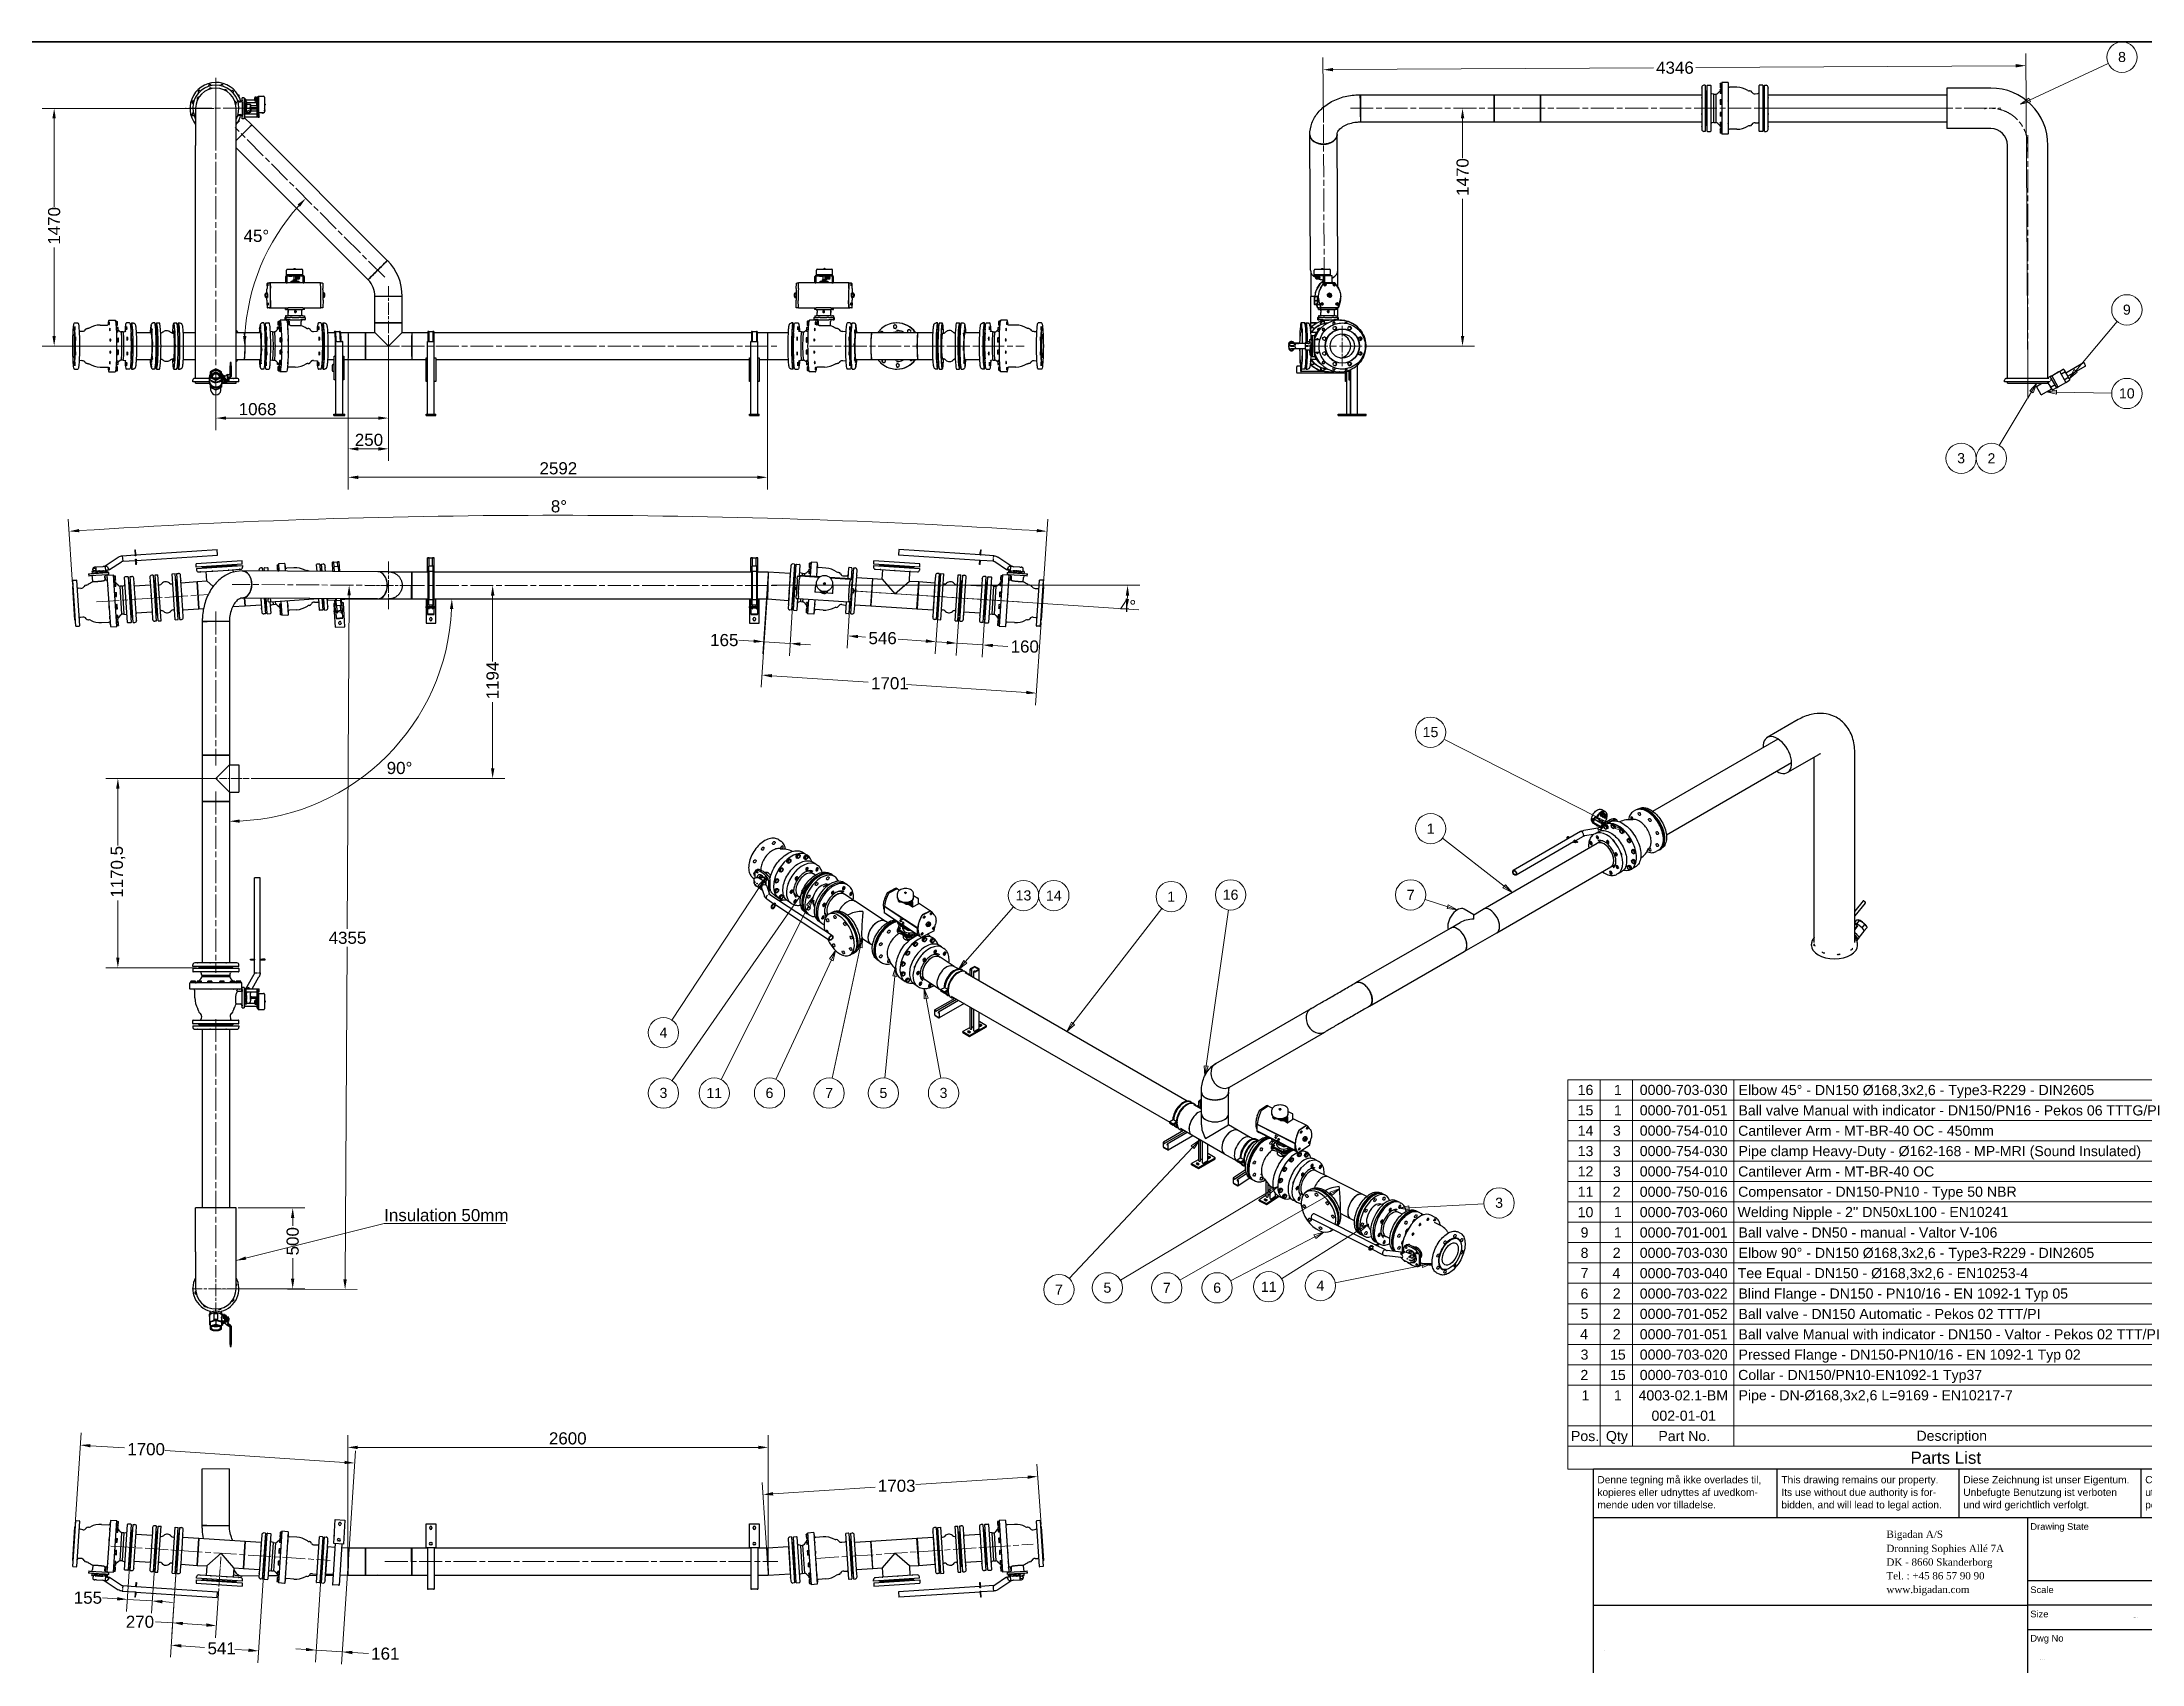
# Model space of a CAD drawing. Header units: millimetres. Extents: x 0 to 14850, y -38768 to 10500.
# Drawn here: x 633 to 13617, y 345 to 10374 of the extents above; entities that cross this region are included whole.
import ezdxf
from ezdxf.enums import TextEntityAlignment as Align

# ---------------------------------------------------------------- set-up
doc = ezdxf.new("R2018")
doc.units = ezdxf.units.MM
doc.header["$LTSCALE"] = 25
doc.linetypes.add('CHAIN', pattern=[0.3543, 0.2362, -0.0295, 0.0591, -0.0295])
doc.layers.get('0').update_dxf_attribs({"lineweight": 18})
for name, color, linetype, lineweight in [('Border', 7, 'Continuous', 35), ('Center Mark', 7, 'Continuous', 18), ('Centerline', 7, 'Continuous', 18), ('Dimension', 7, 'Continuous', 18), ('Symbol', 7, 'Continuous', 18), ('Title', 7, 'Continuous', 25), ('Visible', 7, 'Continuous', 25), ('Visible Narrow', 7, 'Continuous', 18)]:
    doc.layers.add(name, color=color, linetype=linetype, lineweight=lineweight)
doc.styles.add('Note Text', font='arial.ttf')
doc.styles.get("Standard").update_dxf_attribs({"font": 'arial.ttf'})
doc.styles.add('Text Style150', font='arial.ttf')
doc.styles.add('Text Style72', font='arial.ttf')
doc.styles.add('Text Style85', font='times.ttf')
doc.styles.add('Title', font='arial.ttf')
doc.styles.add('Title150', font='arial.ttf')
doc.styles.add('Title200', font='arial.ttf')
doc.dimstyles.new('Default - Method 2a$7', dxfattribs={"dimscale": 25, "dimtxt": 3, "dimasz": 2.5, "dimexe": 3, "dimexo": 0.5, "dimgap": 0.7, "dimtad": 0, "dimtoh": 1, "dimdec": 1, "dimrnd": 1e-08, "dimtxsty": 'Title', "dimcen": 0.09, "dimdle": 10, "dimclrd": 256, "dimclre": 256, "dimclrt": 7, "dimazin": 2, "dimtfac": 0.833333, "dimtdec": 1, "dimtmove": 0, "dimatfit": 3, "dimfxl": 1, "dimtolj": 1, "dimlwd": -1, "dimlwe": -1, "dimarcsym": 0})
doc.dimstyles.new('Default - Method 2b', dxfattribs={"dimscale": 25, "dimtxt": 3, "dimasz": 2.5, "dimexe": 3, "dimexo": 0.5, "dimgap": 0.7, "dimtad": 0, "dimtoh": 1, "dimdec": 1, "dimrnd": 1e-08, "dimtxsty": 'Title', "dimcen": 0.09, "dimdle": 10, "dimclrd": 256, "dimclre": 256, "dimclrt": 7, "dimadec": 0, "dimazin": 2, "dimtfac": 0.833333, "dimtdec": 1, "dimtmove": 0, "dimatfit": 3, "dimfxl": 1, "dimtolj": 1, "dimlwd": -1, "dimlwe": -1, "dimarcsym": 0})

msp = doc.modelspace()

# ---------------------------------------------------------------- texts
at = {"layer": 'Symbol', "color": 7, "insert": (2748.54, 3082.22), "char_height": 75, "width": 768.5785, "attachment_point": 7, "style": 'Title'}
msp.add_mtext('\\fArial|b0|i0;Insulation 50mm', dxfattribs=at)

# ---------------------------------------------------------------- blocks, each defined once
blk = doc.blocks.new('Balloon1')
at = {"layer": 'Symbol'}
for p, q in [((280.3, 172.22), (302.31, 200.66)), ((279.9, 172.53), (278.77, 170.24)), ((280.3, 172.22), (278.77, 170.24)), ((278.77, 170.24), (280.7, 171.91)), ((280.7, 171.91), (279.9, 172.53))]:
    blk.add_line(p, q, dxfattribs=at)
at = {"layer": 'Symbol', "flags": 128}
blk.add_lwpolyline([(279.9, 172.53), (278.77, 170.24), (280.7, 171.91), (279.9, 172.53)], dxfattribs=at)
at = {"layer": 'Symbol'}
blk.add_circle((304.6, 203.62), 3.75, dxfattribs=at)
blk.add_solid([(279.9, 172.53), (278.77, 170.24), (280.7, 171.91), (279.9, 172.53)], dxfattribs=at)
at = {"layer": 'Symbol', "insert": (304.6, 203.62), "char_height": 2.5, "attachment_point": 5, "style": 'Note Text'}
blk.add_mtext('1', dxfattribs=at)
blk = doc.blocks.new('Balloon2')
at = {"layer": 'Symbol'}
for p, q in [((386.93, 206.17), (371.71, 218.1)), ((387.24, 206.56), (386.62, 205.77)), ((386.62, 205.77), (388.9, 204.62)), ((386.93, 206.17), (388.9, 204.62)), ((388.9, 204.62), (387.24, 206.56))]:
    blk.add_line(p, q, dxfattribs=at)
at = {"layer": 'Symbol', "flags": 128}
blk.add_lwpolyline([(386.62, 205.77), (388.9, 204.62), (387.24, 206.56), (386.62, 205.77)], dxfattribs=at)
at = {"layer": 'Symbol'}
blk.add_circle((368.76, 220.41), 3.75, dxfattribs=at)
blk.add_solid([(386.62, 205.77), (388.9, 204.62), (387.24, 206.56), (386.62, 205.77)], dxfattribs=at)
at = {"layer": 'Symbol', "insert": (368.76, 220.41), "char_height": 2.5, "attachment_point": 5, "style": 'Note Text'}
blk.add_mtext('1', dxfattribs=at)
blk = doc.blocks.new('Balloon3')
at = {"layer": 'Symbol'}
for p, q in [((204.21, 208.16), (202.42, 206.35)), ((202.84, 206.07), (204.21, 208.16)), ((203.25, 205.79), (204.21, 208.16)), ((202.84, 206.07), (181.07, 173.08)), ((202.42, 206.35), (203.25, 205.79))]:
    blk.add_line(p, q, dxfattribs=at)
at = {"layer": 'Symbol', "flags": 128}
blk.add_lwpolyline([(203.25, 205.79), (204.21, 208.16), (202.42, 206.35), (203.25, 205.79)], dxfattribs=at)
at = {"layer": 'Symbol'}
blk.add_circle((179.01, 169.96), 3.75, dxfattribs=at)
blk.add_solid([(203.25, 205.79), (204.21, 208.16), (202.42, 206.35), (203.25, 205.79)], dxfattribs=at)
at = {"layer": 'Symbol', "insert": (179.01, 169.96), "char_height": 2.5, "attachment_point": 5, "style": 'Note Text'}
blk.add_mtext('4', dxfattribs=at)
blk = doc.blocks.new('Balloon4')
at = {"layer": 'Symbol'}
for p, q in [((213.57, 204.77), (181.14, 158.09)), ((214.99, 206.82), (213.15, 205.05)), ((213.15, 205.05), (213.98, 204.48)), ((213.57, 204.77), (214.99, 206.82)), ((213.98, 204.48), (214.99, 206.82))]:
    blk.add_line(p, q, dxfattribs=at)
at = {"layer": 'Symbol', "flags": 128}
blk.add_lwpolyline([(213.98, 204.48), (214.99, 206.82), (213.15, 205.05), (213.98, 204.48)], dxfattribs=at)
at = {"layer": 'Symbol'}
blk.add_circle((179.01, 155.02), 3.75, dxfattribs=at)
blk.add_solid([(213.98, 204.48), (214.99, 206.82), (213.15, 205.05), (213.98, 204.48)], dxfattribs=at)
at = {"layer": 'Symbol', "insert": (179.01, 155.04), "char_height": 2.5, "attachment_point": 5, "style": 'Note Text'}
blk.add_mtext('3', dxfattribs=at)
blk = doc.blocks.new('Balloon5')
at = {"layer": 'Symbol'}
for p, q in [((216, 203.53), (214.43, 201.52)), ((214.88, 201.29), (216, 203.53)), ((215.32, 201.07), (216, 203.53)), ((214.88, 201.29), (193.25, 158.36)), ((214.43, 201.52), (215.32, 201.07))]:
    blk.add_line(p, q, dxfattribs=at)
at = {"layer": 'Symbol', "flags": 128}
blk.add_lwpolyline([(215.32, 201.07), (216, 203.53), (214.43, 201.52), (215.32, 201.07)], dxfattribs=at)
at = {"layer": 'Symbol'}
blk.add_circle((191.57, 155.02), 3.75, dxfattribs=at)
blk.add_solid([(215.32, 201.07), (216, 203.53), (214.43, 201.52), (215.32, 201.07)], dxfattribs=at)
at = {"layer": 'Symbol', "insert": (191.57, 155.02), "char_height": 2.5, "attachment_point": 5, "style": 'Note Text'}
blk.add_mtext('11', dxfattribs=at)
blk = doc.blocks.new('Balloon6')
at = {"layer": 'Symbol'}
for p, q in [((228.21, 193.5), (227.2, 191.16)), ((227.69, 191.06), (228.21, 193.5)), ((228.17, 190.95), (228.21, 193.5)), ((227.69, 191.06), (220.76, 158.68)), ((227.2, 191.16), (228.17, 190.95))]:
    blk.add_line(p, q, dxfattribs=at)
at = {"layer": 'Symbol', "flags": 128}
blk.add_lwpolyline([(228.17, 190.95), (228.21, 193.5), (227.2, 191.16), (228.17, 190.95)], dxfattribs=at)
at = {"layer": 'Symbol'}
blk.add_circle((219.98, 155.02), 3.75, dxfattribs=at)
blk.add_solid([(228.17, 190.95), (228.21, 193.5), (227.2, 191.16), (228.17, 190.95)], dxfattribs=at)
at = {"layer": 'Symbol', "insert": (219.98, 155.02), "char_height": 2.5, "attachment_point": 5, "style": 'Note Text'}
blk.add_mtext('7', dxfattribs=at)
blk = doc.blocks.new('Balloon7')
at = {"layer": 'Symbol'}
for p, q in [((220.54, 187.97), (206.81, 158.41)), ((221.59, 190.24), (220.09, 188.19)), ((220.09, 188.19), (220.99, 187.76)), ((220.54, 187.97), (221.59, 190.24)), ((220.99, 187.76), (221.59, 190.24))]:
    blk.add_line(p, q, dxfattribs=at)
at = {"layer": 'Symbol', "flags": 128}
blk.add_lwpolyline([(220.99, 187.76), (221.59, 190.24), (220.09, 188.19), (220.99, 187.76)], dxfattribs=at)
at = {"layer": 'Symbol'}
blk.add_circle((205.24, 155.02), 3.75, dxfattribs=at)
blk.add_solid([(220.99, 187.76), (221.59, 190.24), (220.09, 188.19), (220.99, 187.76)], dxfattribs=at)
at = {"layer": 'Symbol', "insert": (205.24, 155.04), "char_height": 2.5, "attachment_point": 5, "style": 'Note Text'}
blk.add_mtext('6', dxfattribs=at)
blk = doc.blocks.new('Balloon8')
at = {"layer": 'Symbol'}
for p, q in [((236.26, 183.94), (233.78, 158.74)), ((236.51, 186.43), (235.76, 183.99)), ((235.76, 183.99), (236.76, 183.89)), ((236.26, 183.94), (236.51, 186.43)), ((236.76, 183.89), (236.51, 186.43))]:
    blk.add_line(p, q, dxfattribs=at)
at = {"layer": 'Symbol', "flags": 128}
blk.add_lwpolyline([(236.76, 183.89), (236.51, 186.43), (235.76, 183.99), (236.76, 183.89)], dxfattribs=at)
at = {"layer": 'Symbol'}
blk.add_circle((233.41, 155.02), 3.75, dxfattribs=at)
blk.add_solid([(236.76, 183.89), (236.51, 186.43), (235.76, 183.99), (236.76, 183.89)], dxfattribs=at)
at = {"layer": 'Symbol', "insert": (233.41, 155.04), "char_height": 2.5, "attachment_point": 5, "style": 'Note Text'}
blk.add_mtext('5', dxfattribs=at)
blk = doc.blocks.new('Balloon9')
at = {"layer": 'Symbol'}
for p, q in [((243.52, 180.84), (243.48, 178.29)), ((243.48, 178.29), (244.46, 178.48)), ((243.97, 178.38), (243.52, 180.84)), ((244.46, 178.48), (243.52, 180.84)), ((243.97, 178.38), (247.6, 158.71))]:
    blk.add_line(p, q, dxfattribs=at)
at = {"layer": 'Symbol', "flags": 128}
blk.add_lwpolyline([(244.46, 178.48), (243.52, 180.84), (243.48, 178.29), (244.46, 178.48)], dxfattribs=at)
at = {"layer": 'Symbol'}
blk.add_circle((248.28, 155.02), 3.75, dxfattribs=at)
blk.add_solid([(244.46, 178.48), (243.52, 180.84), (243.48, 178.29), (244.46, 178.48)], dxfattribs=at)
at = {"layer": 'Symbol', "insert": (248.28, 155.04), "char_height": 2.5, "attachment_point": 5, "style": 'Note Text'}
blk.add_mtext('3', dxfattribs=at)
blk = doc.blocks.new('Balloon10')
at = {"layer": 'Symbol'}
for p, q in [((253.65, 187.49), (265.59, 201.06)), ((253.28, 187.82), (252, 185.61)), ((253.65, 187.49), (252, 185.61)), ((252, 185.61), (254.03, 187.16)), ((254.03, 187.16), (253.28, 187.82))]:
    blk.add_line(p, q, dxfattribs=at)
at = {"layer": 'Symbol', "flags": 128}
blk.add_lwpolyline([(253.28, 187.82), (252, 185.61), (254.03, 187.16), (253.28, 187.82)], dxfattribs=at)
at = {"layer": 'Symbol'}
for centre in [(268.06, 203.87), (275.56, 203.87)]:
    blk.add_circle(centre, 3.75, dxfattribs=at)
blk.add_solid([(253.28, 187.82), (252, 185.61), (254.03, 187.16), (253.28, 187.82)], dxfattribs=at)
at = {"layer": 'Symbol', "char_height": 2.5, "attachment_point": 5, "style": 'Note Text'}
for s, insert in [('13', (268.06, 203.89)), ('14', (275.56, 203.87))]:
    blk.add_mtext(s, dxfattribs=dict(at, insert=insert))
blk = doc.blocks.new('Balloon11')
at = {"layer": 'Symbol'}
for p, q in [((366.66, 112.41), (345.16, 108.11)), ((369.12, 112.91), (366.57, 112.91)), ((366.57, 112.91), (366.76, 111.92)), ((366.66, 112.41), (369.12, 112.91)), ((366.76, 111.92), (369.12, 112.91))]:
    blk.add_line(p, q, dxfattribs=at)
at = {"layer": 'Symbol', "flags": 128}
blk.add_lwpolyline([(366.76, 111.92), (369.12, 112.91), (366.57, 112.91), (366.76, 111.92)], dxfattribs=at)
at = {"layer": 'Symbol'}
blk.add_circle((341.49, 107.38), 3.75, dxfattribs=at)
blk.add_solid([(366.76, 111.92), (369.12, 112.91), (366.57, 112.91), (366.76, 111.92)], dxfattribs=at)
at = {"layer": 'Symbol', "insert": (341.49, 107.38), "char_height": 2.5, "attachment_point": 5, "style": 'Note Text'}
blk.add_mtext('4', dxfattribs=at)
blk = doc.blocks.new('Balloon12')
at = {"layer": 'Symbol'}
for p, q in [((363.4, 127.15), (360.93, 126.52)), ((363.43, 126.65), (360.93, 126.52)), ((360.93, 126.52), (363.46, 126.15)), ((363.46, 126.15), (363.4, 127.15)), ((363.43, 126.65), (381.96, 127.65))]:
    blk.add_line(p, q, dxfattribs=at)
at = {"layer": 'Symbol', "flags": 128}
blk.add_lwpolyline([(363.4, 127.15), (360.93, 126.52), (363.46, 126.15), (363.4, 127.15)], dxfattribs=at)
at = {"layer": 'Symbol'}
blk.add_circle((385.69, 127.84), 3.75, dxfattribs=at)
blk.add_solid([(363.4, 127.15), (360.93, 126.52), (363.46, 126.15), (363.4, 127.15)], dxfattribs=at)
at = {"layer": 'Symbol', "insert": (385.69, 127.87), "char_height": 2.5, "attachment_point": 5, "style": 'Note Text'}
blk.add_mtext('3', dxfattribs=at)
blk = doc.blocks.new('Balloon13')
at = {"layer": 'Symbol'}
for p, q in [((351.25, 121.28), (331.89, 109.1)), ((353.36, 122.61), (350.98, 121.7)), ((350.98, 121.7), (351.51, 120.86)), ((351.25, 121.28), (353.36, 122.61)), ((351.51, 120.86), (353.36, 122.61))]:
    blk.add_line(p, q, dxfattribs=at)
at = {"layer": 'Symbol', "flags": 128}
blk.add_lwpolyline([(351.51, 120.86), (353.36, 122.61), (350.98, 121.7), (351.51, 120.86)], dxfattribs=at)
at = {"layer": 'Symbol'}
blk.add_circle((328.72, 107.11), 3.75, dxfattribs=at)
blk.add_solid([(351.51, 120.86), (353.36, 122.61), (350.98, 121.7), (351.51, 120.86)], dxfattribs=at)
at = {"layer": 'Symbol', "insert": (328.72, 107.11), "char_height": 2.5, "attachment_point": 5, "style": 'Note Text'}
blk.add_mtext('11', dxfattribs=at)
blk = doc.blocks.new('Balloon14')
at = {"layer": 'Symbol'}
for p, q in [((340.13, 119.49), (319.27, 108.58)), ((342.35, 120.64), (339.9, 119.93)), ((339.9, 119.93), (340.36, 119.04)), ((340.13, 119.49), (342.35, 120.64)), ((340.36, 119.04), (342.35, 120.64))]:
    blk.add_line(p, q, dxfattribs=at)
at = {"layer": 'Symbol', "flags": 128}
blk.add_lwpolyline([(340.36, 119.04), (342.35, 120.64), (339.9, 119.93), (340.36, 119.04)], dxfattribs=at)
at = {"layer": 'Symbol'}
blk.add_circle((315.95, 106.85), 3.75, dxfattribs=at)
blk.add_solid([(340.36, 119.04), (342.35, 120.64), (339.9, 119.93), (340.36, 119.04)], dxfattribs=at)
at = {"layer": 'Symbol', "insert": (315.95, 106.87), "char_height": 2.5, "attachment_point": 5, "style": 'Note Text'}
blk.add_mtext('6', dxfattribs=at)
blk = doc.blocks.new('Balloon15')
at = {"layer": 'Symbol'}
for p, q in [((344.05, 130.09), (306.75, 108.72)), ((346.22, 131.34), (343.81, 130.53)), ((343.81, 130.53), (344.3, 129.66)), ((344.05, 130.09), (346.22, 131.34)), ((344.3, 129.66), (346.22, 131.34))]:
    blk.add_line(p, q, dxfattribs=at)
at = {"layer": 'Symbol', "flags": 128}
blk.add_lwpolyline([(344.3, 129.66), (346.22, 131.34), (343.81, 130.53), (344.3, 129.66)], dxfattribs=at)
at = {"layer": 'Symbol'}
blk.add_circle((303.5, 106.85), 3.75, dxfattribs=at)
blk.add_solid([(344.3, 129.66), (346.22, 131.34), (343.81, 130.53), (344.3, 129.66)], dxfattribs=at)
at = {"layer": 'Symbol', "insert": (303.5, 106.85), "char_height": 2.5, "attachment_point": 5, "style": 'Note Text'}
blk.add_mtext('7', dxfattribs=at)
blk = doc.blocks.new('Balloon16')
at = {"layer": 'Symbol'}
for p, q in [((328.79, 130.64), (292.03, 108.77)), ((330.94, 131.92), (328.54, 131.07)), ((328.54, 131.07), (329.05, 130.21)), ((328.79, 130.64), (330.94, 131.92)), ((329.05, 130.21), (330.94, 131.92))]:
    blk.add_line(p, q, dxfattribs=at)
at = {"layer": 'Symbol', "flags": 128}
blk.add_lwpolyline([(329.05, 130.21), (330.94, 131.92), (328.54, 131.07), (329.05, 130.21)], dxfattribs=at)
at = {"layer": 'Symbol'}
blk.add_circle((288.81, 106.85), 3.75, dxfattribs=at)
blk.add_solid([(329.05, 130.21), (330.94, 131.92), (328.54, 131.07), (329.05, 130.21)], dxfattribs=at)
at = {"layer": 'Symbol', "insert": (288.81, 106.87), "char_height": 2.5, "attachment_point": 5, "style": 'Note Text'}
blk.add_mtext('5', dxfattribs=at)
blk = doc.blocks.new('Balloon17')
at = {"layer": 'Symbol'}
for p, q in [((516.89, 400.61), (536.36, 409.65)), ((516.68, 401.07), (514.62, 399.56)), ((516.89, 400.61), (514.62, 399.56)), ((514.62, 399.56), (517.1, 400.16)), ((517.1, 400.16), (516.68, 401.07))]:
    blk.add_line(p, q, dxfattribs=at)
at = {"layer": 'Symbol', "flags": 128}
blk.add_lwpolyline([(516.68, 401.07), (514.62, 399.56), (517.1, 400.16), (516.68, 401.07)], dxfattribs=at)
at = {"layer": 'Symbol'}
blk.add_circle((539.75, 411.22), 3.75, dxfattribs=at)
blk.add_solid([(516.68, 401.07), (514.62, 399.56), (517.1, 400.16), (516.68, 401.07)], dxfattribs=at)
at = {"layer": 'Symbol', "insert": (539.75, 411.25), "char_height": 2.5, "attachment_point": 5, "style": 'Note Text'}
blk.add_mtext('8', dxfattribs=at)
blk = doc.blocks.new('Balloon18')
at = {"layer": 'Symbol'}
for p, q in [((528.3, 333.62), (538.54, 345.86)), ((527.92, 333.94), (526.7, 331.7)), ((528.3, 333.62), (526.7, 331.7)), ((526.7, 331.7), (528.68, 333.3)), ((528.68, 333.3), (527.92, 333.94))]:
    blk.add_line(p, q, dxfattribs=at)
at = {"layer": 'Symbol', "flags": 128}
blk.add_lwpolyline([(527.92, 333.94), (526.7, 331.7), (528.68, 333.3), (527.92, 333.94)], dxfattribs=at)
at = {"layer": 'Symbol'}
blk.add_circle((540.95, 348.73), 3.75, dxfattribs=at)
blk.add_solid([(527.92, 333.94), (526.7, 331.7), (528.68, 333.3), (527.92, 333.94)], dxfattribs=at)
at = {"layer": 'Symbol', "insert": (540.95, 348.76), "char_height": 2.5, "attachment_point": 5, "style": 'Note Text'}
blk.add_mtext('9', dxfattribs=at)
blk = doc.blocks.new('Balloon19')
at = {"layer": 'Symbol'}
for p, q in [((523.59, 328.9), (521.08, 328.45)), ((523.58, 328.4), (521.08, 328.45)), ((521.08, 328.45), (523.57, 327.9)), ((523.57, 327.9), (523.59, 328.9)), ((523.58, 328.4), (537.21, 328.12))]:
    blk.add_line(p, q, dxfattribs=at)
at = {"layer": 'Symbol', "flags": 128}
blk.add_lwpolyline([(523.59, 328.9), (521.08, 328.45), (523.57, 327.9), (523.59, 328.9)], dxfattribs=at)
at = {"layer": 'Symbol'}
blk.add_circle((540.95, 328.04), 3.75, dxfattribs=at)
blk.add_solid([(523.59, 328.9), (521.08, 328.45), (523.57, 327.9), (523.59, 328.9)], dxfattribs=at)
at = {"layer": 'Symbol', "insert": (540.95, 328.06), "char_height": 2.5, "attachment_point": 5, "style": 'Note Text'}
blk.add_mtext('10', dxfattribs=at)
blk = doc.blocks.new('Balloon20')
at = {"layer": 'Symbol'}
for p, q in [((517.37, 328.44), (516.53, 327.04)), ((518.66, 330.58), (516.95, 328.69)), ((516.95, 328.69), (517.8, 328.18)), ((517.37, 328.44), (518.66, 330.58)), ((517.8, 328.18), (518.66, 330.58)), ((516.33, 326.71), (509.4, 315.21))]:
    blk.add_line(p, q, dxfattribs=at)
at = {"layer": 'Symbol', "flags": 128}
blk.add_lwpolyline([(517.8, 328.18), (518.66, 330.58), (516.95, 328.69), (517.8, 328.18)], dxfattribs=at)
at = {"layer": 'Symbol'}
for centre in [(499.96, 312.01), (507.46, 312.01)]:
    blk.add_circle(centre, 3.75, dxfattribs=at)
blk.add_solid([(517.8, 328.18), (518.66, 330.58), (516.95, 328.69), (517.8, 328.18)], dxfattribs=at)
at = {"layer": 'Symbol', "char_height": 2.5, "attachment_point": 5, "style": 'Note Text'}
for s, insert in [('3', (499.96, 312.03)), ('2', (507.46, 312.01))]:
    blk.add_mtext(s, dxfattribs=dict(at, insert=insert))
blk = doc.blocks.new('*D47')
at = {"layer": 'Defpoints', "color": 0, "transparency": 16777216}
for p in [(1833, 3165), (1833, 2665), (2183, 2665)]:
    blk.add_point(p, dxfattribs=at)
at = {"layer": 'Dimension', "transparency": 16777216}
for p, q in [((1845, 3165), (2258, 3165)), ((2183, 3103), (2183, 3055)), ((2183, 2728), (2183, 2855)), ((1845, 2665), (2258, 2665))]:
    blk.add_line(p, q, dxfattribs=at)
for points in [[(2172, 3103), (2193, 3103), (2183, 3165)], [(2172, 2728), (2193, 2728), (2183, 2665)]]:
    blk.add_solid(points, dxfattribs=at)
at = {"layer": 'Dimension', "color": 7, "transparency": 16777216, "insert": (2221, 2872), "char_height": 75, "attachment_point": 7, "rotation": 90, "style": 'Title'}
blk.add_mtext('\\A1;500', dxfattribs=at)
blk = doc.blocks.new('*D48')
at = {"layer": 'Defpoints', "color": 0, "transparency": 16777216}
for p in [(5120, 7015), (5133, 7015), (5651, 6980), (7343, 6918)]:
    blk.add_point(p, dxfattribs=at)
at = {"layer": 'Dimension', "transparency": 16777216}
for p, q in [((5145, 7015), (7420, 7015)), ((5664, 6979), (7415, 6864))]:
    blk.add_line(p, q, dxfattribs=at)
blk.add_arc((5120, 7015), 2225, 357.859, 358.3904, dxfattribs=at)
for points in [[(7334, 6952), (7355, 6952), (7345, 7015)], [(7354, 6931), (7333, 6932), (7340, 6869)]]:
    blk.add_solid(points, dxfattribs=at)
at = {"layer": 'Dimension', "color": 7, "transparency": 16777216, "insert": (7298, 6849), "char_height": 75, "attachment_point": 7, "style": 'Title'}
blk.add_mtext('\\A1;4°', dxfattribs=at)
blk = doc.blocks.new('*D50')
at = {"layer": 'Defpoints', "color": 0, "transparency": 16777216}
for p in [(2532, 7016), (2614, 7016), (1708, 2665)]:
    blk.add_point(p, dxfattribs=at)
at = {"layer": 'Dimension', "transparency": 16777216}
for p, q in [((2531, 6954), (2519, 4891)), ((2507, 2723), (2519, 4780)), ((1720, 2665), (2582, 2660))]:
    blk.add_line(p, q, dxfattribs=at)
for points in [[(2521, 6954), (2542, 6954), (2532, 7016)], [(2496, 2723), (2517, 2723), (2507, 2661)]]:
    blk.add_solid(points, dxfattribs=at)
at = {"layer": 'Dimension', "color": 7, "transparency": 16777216, "insert": (2405, 4797), "char_height": 75, "attachment_point": 7, "style": 'Title'}
blk.add_mtext('\\A1;4355', dxfattribs=at)
blk = doc.blocks.new('*D51')
at = {"layer": 'Defpoints', "color": 0, "transparency": 16777216}
for p in [(2776, 8574), (1708, 8232), (1708, 8049)]:
    blk.add_point(p, dxfattribs=at)
at = {"layer": 'Dimension', "transparency": 16777216}
for p, q in [((2776, 8562), (2776, 7974)), ((1708, 8219), (1708, 7974)), ((2713, 8049), (1770, 8049))]:
    blk.add_line(p, q, dxfattribs=at)
for points in [[(1770, 8059), (1770, 8039), (1708, 8049)], [(2713, 8059), (2713, 8039), (2776, 8049)]]:
    blk.add_solid(points, dxfattribs=at)
at = {"layer": 'Dimension', "color": 7, "transparency": 16777216, "insert": (1849, 8066), "char_height": 75, "attachment_point": 7, "style": 'Title'}
blk.add_mtext('\\A1;1068', dxfattribs=at)
blk = doc.blocks.new('*D52')
at = {"layer": 'Defpoints', "color": 0, "transparency": 16777216}
for p in [(5120, 7015), (6810, 6799), (5084, 6460)]:
    blk.add_point(p, dxfattribs=at)
at = {"layer": 'Dimension', "transparency": 16777216}
for p, q in [((5120, 7002), (5079, 6385)), ((6810, 6786), (6776, 6274)), ((5146, 6456), (5741, 6417)), ((6719, 6353), (5979, 6401))]:
    blk.add_line(p, q, dxfattribs=at)
for points in [[(5147, 6466), (5146, 6445), (5084, 6460)], [(6719, 6363), (6718, 6342), (6781, 6348)]]:
    blk.add_solid(points, dxfattribs=at)
at = {"layer": 'Dimension', "color": 7, "transparency": 16777216, "insert": (5759, 6371), "char_height": 75, "attachment_point": 7, "style": 'Title'}
blk.add_mtext('\\A1;1701', dxfattribs=at)
blk = doc.blocks.new('*D53')
at = {"layer": 'Defpoints', "color": 0, "transparency": 16777216}
for p in [(2526, 8494), (5118, 8494), (2526, 7683)]:
    blk.add_point(p, dxfattribs=at)
at = {"layer": 'Dimension', "transparency": 16777216}
for p, q in [((2526, 8482), (2526, 7608)), ((5118, 8482), (5118, 7608)), ((5055, 7683), (2588, 7683))]:
    blk.add_line(p, q, dxfattribs=at)
for points in [[(2588, 7693), (2588, 7672), (2526, 7683)], [(5055, 7693), (5055, 7672), (5118, 7683)]]:
    blk.add_solid(points, dxfattribs=at)
at = {"layer": 'Dimension', "color": 7, "transparency": 16777216, "insert": (3709, 7700), "char_height": 75, "attachment_point": 7, "style": 'Title'}
blk.add_mtext('\\A1;2592', dxfattribs=at)
blk = doc.blocks.new('*D54')
at = {"layer": 'Defpoints', "color": 0, "transparency": 16777216}
for p in [(2566, 1588), (836, 1195), (2526, 979)]:
    blk.add_point(p, dxfattribs=at)
at = {"layer": 'Dimension', "transparency": 16777216}
for p, q in [((837, 1207), (874, 1774)), ((932, 1695), (1142, 1681)), ((2503, 1592), (1394, 1665)), ((2527, 991), (2571, 1663))]:
    blk.add_line(p, q, dxfattribs=at)
for points in [[(932, 1705), (931, 1685), (869, 1699)], [(2504, 1602), (2503, 1582), (2566, 1588)]]:
    blk.add_solid(points, dxfattribs=at)
at = {"layer": 'Dimension', "color": 7, "transparency": 16777216, "insert": (1160, 1635), "char_height": 75, "attachment_point": 7, "style": 'Title'}
blk.add_mtext('\\A1;1700', dxfattribs=at)
blk = doc.blocks.new('*D55')
at = {"layer": 'Defpoints', "color": 0, "transparency": 16777216}
for p in [(6790, 1505), (6810, 1195), (5123, 894)]:
    blk.add_point(p, dxfattribs=at)
at = {"layer": 'Dimension', "transparency": 16777216}
for p, q in [((6810, 1207), (6785, 1580)), ((5122, 907), (5086, 1468)), ((5153, 1397), (5784, 1439)), ((6728, 1501), (6036, 1455))]:
    blk.add_line(p, q, dxfattribs=at)
for points in [[(6727, 1511), (6728, 1490), (6790, 1505)], [(5152, 1408), (5154, 1387), (5090, 1393)]]:
    blk.add_solid(points, dxfattribs=at)
at = {"layer": 'Dimension', "color": 7, "transparency": 16777216, "insert": (5801, 1409), "char_height": 75, "attachment_point": 7, "style": 'Title'}
blk.add_mtext('\\A1;1703', dxfattribs=at)
blk = doc.blocks.new('*D56')
at = {"layer": 'Defpoints', "color": 0, "transparency": 16777216}
for p in [(5123, 1685), (2523, 894), (5123, 894)]:
    blk.add_point(p, dxfattribs=at)
at = {"layer": 'Dimension', "transparency": 16777216}
for p, q in [((2523, 907), (2523, 1760)), ((5123, 907), (5123, 1760)), ((2585, 1685), (5061, 1685))]:
    blk.add_line(p, q, dxfattribs=at)
for points in [[(2585, 1695), (2585, 1674), (2523, 1685)], [(5061, 1695), (5061, 1674), (5123, 1685)]]:
    blk.add_solid(points, dxfattribs=at)
at = {"layer": 'Dimension', "color": 7, "transparency": 16777216, "insert": (3767, 1702), "char_height": 75, "attachment_point": 7, "style": 'Title'}
blk.add_mtext('\\A1;2600', dxfattribs=at)
blk = doc.blocks.new('*D57')
at = {"layer": 'Defpoints', "color": 0, "transparency": 16777216}
for p in [(2776, 8574), (2526, 8494), (2526, 7859)]:
    blk.add_point(p, dxfattribs=at)
at = {"layer": 'Dimension', "transparency": 16777216}
for p, q in [((2526, 8482), (2526, 7784)), ((2776, 8562), (2776, 7784)), ((2713, 7859), (2588, 7859))]:
    blk.add_line(p, q, dxfattribs=at)
for points in [[(2588, 7869), (2588, 7848), (2526, 7859)], [(2713, 7869), (2713, 7848), (2776, 7859)]]:
    blk.add_solid(points, dxfattribs=at)
at = {"layer": 'Dimension', "color": 7, "transparency": 16777216, "insert": (2567, 7876), "char_height": 75, "attachment_point": 7, "style": 'Title'}
blk.add_mtext('\\A1;250', dxfattribs=at)
blk = doc.blocks.new('*D58')
at = {"layer": 'Defpoints', "color": 0, "transparency": 16777216}
for p in [(6301, 6831), (6461, 6821), (6290, 6657)]:
    blk.add_point(p, dxfattribs=at)
at = {"layer": 'Dimension', "transparency": 16777216}
for p, q in [((6301, 6819), (6285, 6582)), ((6460, 6808), (6445, 6571)), ((6228, 6661), (6165, 6665)), ((6290, 6657), (6450, 6646)), ((6512, 6642), (6604, 6636))]:
    blk.add_line(p, q, dxfattribs=at)
for points in [[(6228, 6671), (6227, 6650), (6290, 6657)], [(6513, 6653), (6511, 6632), (6450, 6646)]]:
    blk.add_solid(points, dxfattribs=at)
at = {"layer": 'Dimension', "color": 7, "transparency": 16777216, "insert": (6622, 6598), "char_height": 75, "attachment_point": 7, "style": 'Title'}
blk.add_mtext('\\A1;160', dxfattribs=at)
blk = doc.blocks.new('*D59')
at = {"layer": 'Defpoints', "color": 0, "transparency": 16777216}
for p in [(5627, 6875), (6172, 6840), (5616, 6702)]:
    blk.add_point(p, dxfattribs=at)
at = {"layer": 'Dimension', "transparency": 16777216}
for p, q in [((5626, 6863), (5611, 6627)), ((6171, 6827), (6156, 6591)), ((5678, 6698), (5725, 6695)), ((6098, 6670), (5926, 6682))]:
    blk.add_line(p, q, dxfattribs=at)
for points in [[(5679, 6708), (5677, 6688), (5616, 6702)], [(6099, 6681), (6097, 6660), (6160, 6666)]]:
    blk.add_solid(points, dxfattribs=at)
at = {"layer": 'Dimension', "color": 7, "transparency": 16777216, "insert": (5743, 6650), "char_height": 75, "attachment_point": 7, "style": 'Title'}
blk.add_mtext('\\A1;546', dxfattribs=at)
blk = doc.blocks.new('*D60')
at = {"layer": 'Defpoints', "color": 0, "transparency": 16777216}
for p in [(5123, 7099), (5275, 6898), (5095, 6666)]:
    blk.add_point(p, dxfattribs=at)
at = {"layer": 'Dimension', "transparency": 16777216}
for p, q in [((5122, 7086), (5090, 6591)), ((5274, 6886), (5254, 6580)), ((5032, 6670), (4941, 6676)), ((5259, 6655), (5095, 6666)), ((5322, 6651), (5384, 6647))]:
    blk.add_line(p, q, dxfattribs=at)
for points in [[(5033, 6680), (5032, 6660), (5095, 6666)], [(5322, 6662), (5321, 6641), (5259, 6655)]]:
    blk.add_solid(points, dxfattribs=at)
at = {"layer": 'Dimension', "color": 7, "transparency": 16777216, "insert": (4764, 6638), "char_height": 75, "attachment_point": 7, "style": 'Title'}
blk.add_mtext('\\A1;165', dxfattribs=at)
blk = doc.blocks.new('*D61')
at = {"layer": 'Defpoints', "color": 0, "transparency": 16777216}
for p in [(1464, 942), (2003, 907), (1432, 462)]:
    blk.add_point(p, dxfattribs=at)
at = {"layer": 'Dimension', "transparency": 16777216}
for p, q in [((1463, 929), (1427, 387)), ((2003, 894), (1967, 352)), ((1494, 458), (1638, 448)), ((1910, 431), (1824, 436))]:
    blk.add_line(p, q, dxfattribs=at)
for points in [[(1495, 468), (1494, 447), (1432, 462)], [(1910, 441), (1909, 420), (1972, 426)]]:
    blk.add_solid(points, dxfattribs=at)
at = {"layer": 'Dimension', "color": 7, "transparency": 16777216, "insert": (1656, 404), "char_height": 75, "attachment_point": 7, "style": 'Title'}
blk.add_mtext('\\A1;541', dxfattribs=at)
blk = doc.blocks.new('*D62')
at = {"layer": 'Defpoints', "color": 0, "transparency": 16777216}
for p in [(1464, 942), (1727, 825), (1711, 582)]:
    blk.add_point(p, dxfattribs=at)
at = {"layer": 'Dimension', "transparency": 16777216}
for p, q in [((1463, 929), (1436, 525)), ((1726, 812), (1706, 507)), ((1441, 600), (1335, 607)), ((1649, 586), (1504, 596))]:
    blk.add_line(p, q, dxfattribs=at)
for points in [[(1504, 606), (1503, 585), (1441, 600)], [(1649, 597), (1648, 576), (1711, 582)]]:
    blk.add_solid(points, dxfattribs=at)
at = {"layer": 'Dimension', "color": 7, "transparency": 16777216, "insert": (1151, 568), "char_height": 75, "attachment_point": 7, "style": 'Title'}
blk.add_mtext('\\A1;270', dxfattribs=at)
blk = doc.blocks.new('*D63')
at = {"layer": 'Defpoints', "color": 0, "transparency": 16777216}
for p in [(1174, 961), (1329, 951), (1160, 745)]:
    blk.add_point(p, dxfattribs=at)
at = {"layer": 'Dimension', "transparency": 16777216}
for p, q in [((1173, 948), (1155, 670)), ((1328, 938), (1310, 660)), ((1098, 749), (1006, 755)), ((1315, 735), (1160, 745)), ((1377, 731), (1439, 726))]:
    blk.add_line(p, q, dxfattribs=at)
for points in [[(1098, 759), (1097, 738), (1160, 745)], [(1378, 741), (1376, 720), (1315, 735)]]:
    blk.add_solid(points, dxfattribs=at)
at = {"layer": 'Dimension', "color": 7, "transparency": 16777216, "insert": (829, 717), "char_height": 75, "attachment_point": 7, "style": 'Title'}
blk.add_mtext('\\A1;155', dxfattribs=at)
blk = doc.blocks.new('*D64')
at = {"layer": 'Defpoints', "color": 0, "transparency": 16777216}
for p in [(2526, 979), (2358, 883), (2489, 420)]:
    blk.add_point(p, dxfattribs=at)
at = {"layer": 'Dimension', "transparency": 16777216}
for p, q in [((2525, 966), (2484, 345)), ((2357, 871), (2323, 356)), ((2266, 435), (2203, 439)), ((2328, 431), (2489, 420)), ((2552, 416), (2651, 410))]:
    blk.add_line(p, q, dxfattribs=at)
for points in [[(2266, 445), (2265, 425), (2328, 431)], [(2552, 427), (2551, 406), (2489, 420)]]:
    blk.add_solid(points, dxfattribs=at)
at = {"layer": 'Dimension', "color": 7, "transparency": 16777216, "insert": (2668, 371), "char_height": 75, "attachment_point": 7, "style": 'Title'}
blk.add_mtext('\\A1;161', dxfattribs=at)
blk = doc.blocks.new('Balloon21')
at = {"layer": 'Symbol'}
for p, q in [((309.93, 141.67), (279.39, 109.14)), ((311.64, 143.49), (309.56, 142.01)), ((309.56, 142.01), (310.29, 141.33)), ((309.93, 141.67), (311.64, 143.49)), ((310.29, 141.33), (311.64, 143.49))]:
    blk.add_line(p, q, dxfattribs=at)
at = {"layer": 'Symbol', "flags": 128}
blk.add_lwpolyline([(310.29, 141.33), (311.64, 143.49), (309.56, 142.01), (310.29, 141.33)], dxfattribs=at)
at = {"layer": 'Symbol'}
blk.add_circle((276.83, 106.41), 3.75, dxfattribs=at)
blk.add_solid([(310.29, 141.33), (311.64, 143.49), (309.56, 142.01), (310.29, 141.33)], dxfattribs=at)
at = {"layer": 'Symbol', "insert": (276.83, 106.41), "char_height": 2.5, "attachment_point": 5, "style": 'Note Text'}
blk.add_mtext('7', dxfattribs=at)
blk = doc.blocks.new('Balloon22')
at = {"layer": 'Symbol'}
for p, q in [((414.29, 221), (372.06, 242.56)), ((414.52, 221.45), (414.06, 220.56)), ((414.06, 220.56), (416.52, 219.87)), ((414.29, 221), (416.52, 219.87)), ((416.52, 219.87), (414.52, 221.45))]:
    blk.add_line(p, q, dxfattribs=at)
at = {"layer": 'Symbol', "flags": 128}
blk.add_lwpolyline([(414.06, 220.56), (416.52, 219.87), (414.52, 221.45), (414.06, 220.56)], dxfattribs=at)
at = {"layer": 'Symbol'}
blk.add_circle((368.73, 244.26), 3.75, dxfattribs=at)
blk.add_solid([(414.06, 220.56), (416.52, 219.87), (414.52, 221.45), (414.06, 220.56)], dxfattribs=at)
at = {"layer": 'Symbol', "insert": (368.73, 244.28), "char_height": 2.5, "attachment_point": 5, "style": 'Note Text'}
blk.add_mtext('15', dxfattribs=at)
blk = doc.blocks.new('*D67')
at = {"layer": 'Defpoints', "color": 0, "transparency": 16777216}
for p in [(9416, 9964), (9416, 9964), (8796, 8494)]:
    blk.add_point(p, dxfattribs=at)
at = {"layer": 'Dimension', "transparency": 16777216}
for p, q in [((9416, 9902), (9416, 9657)), ((9416, 8557), (9416, 9405)), ((8809, 8494), (9491, 8494))]:
    blk.add_line(p, q, dxfattribs=at)
for points in [[(9406, 9902), (9427, 9902), (9416, 9964)], [(9406, 8557), (9427, 8557), (9416, 8494)]]:
    blk.add_solid(points, dxfattribs=at)
at = {"layer": 'Dimension', "color": 7, "transparency": 16777216, "insert": (9455, 9423), "char_height": 75, "attachment_point": 7, "rotation": 90, "style": 'Title'}
blk.add_mtext('\\A1;1470', dxfattribs=at)
blk = doc.blocks.new('*D68')
at = {"layer": 'Defpoints', "color": 0, "transparency": 16777216}
for p in [(12900, 10228), (8556, 9864), (12911, 8294)]:
    blk.add_point(p, dxfattribs=at)
at = {"layer": 'Dimension', "transparency": 16777216}
for p, q in [((8556, 9877), (8553, 10278)), ((12911, 8307), (12899, 10303)), ((8616, 10204), (10596, 10215)), ((12837, 10228), (10858, 10216))]:
    blk.add_line(p, q, dxfattribs=at)
for points in [[(8616, 10214), (8616, 10193), (8554, 10203)], [(12837, 10238), (12837, 10217), (12900, 10228)]]:
    blk.add_solid(points, dxfattribs=at)
at = {"layer": 'Dimension', "color": 7, "transparency": 16777216, "insert": (10613, 10177), "char_height": 75, "attachment_point": 7, "style": 'Title'}
blk.add_mtext('\\A1;4346', dxfattribs=at)
blk = doc.blocks.new('*D69')
at = {"layer": 'Defpoints', "color": 0, "transparency": 16777216}
for p in [(2753, 8920), (1929, 8829), (1254, 8494), (3178, 8494)]:
    blk.add_point(p, dxfattribs=at)
at = {"layer": 'Dimension', "transparency": 16777216}
blk.add_arc((3178, 8494), 1292, 137.7707, 177.2288, dxfattribs=at)
for points in [[(2213, 9370), (2228, 9356), (2264, 9408)], [(1897, 8557), (1876, 8557), (1885, 8494)]]:
    blk.add_solid(points, dxfattribs=at)
at = {"layer": 'Dimension', "color": 7, "transparency": 16777216, "insert": (1879, 9137), "char_height": 75, "attachment_point": 7, "style": 'Title'}
blk.add_mtext('\\A1;45°', dxfattribs=at)
blk = doc.blocks.new('Balloon23')
at = {"layer": 'Symbol'}
for p, q in [((313.25, 161.72), (318.75, 200.33)), ((312.75, 161.79), (312.89, 159.25)), ((313.74, 161.65), (312.75, 161.79)), ((313.25, 161.72), (312.89, 159.25)), ((312.89, 159.25), (313.74, 161.65))]:
    blk.add_line(p, q, dxfattribs=at)
at = {"layer": 'Symbol', "flags": 128}
blk.add_lwpolyline([(312.75, 161.79), (312.89, 159.25), (313.74, 161.65), (312.75, 161.79)], dxfattribs=at)
at = {"layer": 'Symbol'}
blk.add_circle((319.28, 204.04), 3.75, dxfattribs=at)
blk.add_solid([(312.75, 161.79), (312.89, 159.25), (313.74, 161.65), (312.75, 161.79)], dxfattribs=at)
at = {"layer": 'Symbol', "insert": (319.28, 204.06), "char_height": 2.5, "attachment_point": 5, "style": 'Note Text'}
blk.add_mtext('16', dxfattribs=at)
blk = doc.blocks.new('Balloon24')
at = {"layer": 'Symbol'}
for p, q in [((372.98, 201.1), (367.37, 202.9)), ((373.13, 201.58), (372.83, 200.63)), ((372.83, 200.63), (375.36, 200.34)), ((372.98, 201.1), (375.36, 200.34)), ((375.36, 200.34), (373.13, 201.58))]:
    blk.add_line(p, q, dxfattribs=at)
at = {"layer": 'Symbol', "flags": 128}
blk.add_lwpolyline([(372.83, 200.63), (375.36, 200.34), (373.13, 201.58), (372.83, 200.63)], dxfattribs=at)
at = {"layer": 'Symbol'}
blk.add_circle((363.81, 204.04), 3.75, dxfattribs=at)
blk.add_solid([(372.83, 200.63), (375.36, 200.34), (373.13, 201.58), (372.83, 200.63)], dxfattribs=at)
at = {"layer": 'Symbol', "insert": (363.81, 204.04), "char_height": 2.5, "attachment_point": 5, "style": 'Note Text'}
blk.add_mtext('7', dxfattribs=at)
blk = doc.blocks.new('*D72')
at = {"layer": 'Defpoints', "color": 0, "transparency": 16777216}
for p in [(708, 9964), (1708, 9964), (2856, 8494)]:
    blk.add_point(p, dxfattribs=at)
at = {"layer": 'Dimension', "transparency": 16777216}
for p, q in [((1695, 9964), (633, 9964)), ((708, 9902), (708, 9355)), ((708, 8557), (708, 9104)), ((2844, 8494), (633, 8494))]:
    blk.add_line(p, q, dxfattribs=at)
for points in [[(697, 9902), (718, 9902), (708, 9964)], [(697, 8557), (718, 8557), (708, 8494)]]:
    blk.add_solid(points, dxfattribs=at)
at = {"layer": 'Dimension', "color": 7, "transparency": 16777216, "insert": (746, 9121), "char_height": 75, "attachment_point": 7, "rotation": 90, "style": 'Title'}
blk.add_mtext('\\A1;1470', dxfattribs=at)
blk = doc.blocks.new('*D73')
at = {"layer": 'Defpoints', "color": 0, "transparency": 16777216}
for p in [(1792, 6931), (2918, 6931), (1792, 6791), (2983, 6243)]:
    blk.add_point(p, dxfattribs=at)
at = {"layer": 'Dimension', "transparency": 16777216}
blk.add_line((1792, 6778), (1792, 5481), dxfattribs=at)
blk.add_arc((1792, 6931), 1375, 272.6046, 357.3954, dxfattribs=at)
for points in [[(3155, 6868), (3176, 6868), (3167, 6931)], [(1855, 5547), (1854, 5567), (1792, 5556)]]:
    blk.add_solid(points, dxfattribs=at)
at = {"layer": 'Dimension', "color": 7, "transparency": 16777216, "insert": (2764, 5847), "char_height": 75, "attachment_point": 7, "style": 'Title'}
blk.add_mtext('\\A1;90°', dxfattribs=at)
blk = doc.blocks.new('*D74')
at = {"layer": 'Defpoints', "color": 0, "transparency": 16777216}
for p in [(3419, 7015), (1913, 5821), (3419, 5821)]:
    blk.add_point(p, dxfattribs=at)
at = {"layer": 'Dimension', "transparency": 16777216}
for p, q in [((3419, 6952), (3419, 6544)), ((3419, 5883), (3419, 6292)), ((1926, 5821), (3494, 5821))]:
    blk.add_line(p, q, dxfattribs=at)
for points in [[(3409, 6952), (3430, 6952), (3419, 7015)], [(3409, 5883), (3430, 5883), (3419, 5821)]]:
    blk.add_solid(points, dxfattribs=at)
at = {"layer": 'Dimension', "color": 7, "transparency": 16777216, "insert": (3457, 6310), "char_height": 75, "attachment_point": 7, "rotation": 90, "style": 'Title'}
blk.add_mtext('\\A1;1194', dxfattribs=at)
blk = doc.blocks.new('*D75')
at = {"layer": 'Defpoints', "color": 0, "transparency": 16777216}
for p in [(1729, 5821), (1102, 4650), (1602, 4650)]:
    blk.add_point(p, dxfattribs=at)
at = {"layer": 'Dimension', "transparency": 16777216}
for p, q in [((1717, 5821), (1027, 5821)), ((1102, 5758), (1102, 5406)), ((1102, 4713), (1102, 5066)), ((1589, 4650), (1027, 4650))]:
    blk.add_line(p, q, dxfattribs=at)
for points in [[(1091, 5758), (1112, 5758), (1102, 5821)], [(1091, 4713), (1112, 4713), (1102, 4650)]]:
    blk.add_solid(points, dxfattribs=at)
at = {"layer": 'Dimension', "color": 7, "transparency": 16777216, "insert": (1147, 5083), "char_height": 75, "attachment_point": 7, "rotation": 90, "style": 'Title'}
blk.add_mtext('\\A1;1170,5', dxfattribs=at)
blk = doc.blocks.new('Borders Bigadan Border')
at = {"layer": 'Border'}
for p, q in [((0, 420), (594, 420)), ((0, 0), (0, 420)), ((594, 420), (594, 0)), ((589, 415), (20, 415)), ((20, 415), (20, 5)), ((589, 5), (589, 415)), ((594, 297), (589, 297)), ((594, 0), (0, 0)), ((20, 5), (589, 5)), ((404, 5), (404, 0))]:
    blk.add_line(p, q, dxfattribs=at)
blk = doc.blocks.new('Title Blocks Title')
at = {"layer": 'Title'}
for p, q in [((205, 62), (25, 62)), ((25, 50), (25, 62)), ((70.5, 50), (70.5, 62)), ((115.5, 50), (115.5, 62)), ((160.5, 50), (160.5, 62)), ((205, 50), (25, 50)), ((25, 5), (25, 50)), ((132.5, 5), (132.5, 50)), ((205, 34.36), (132.5, 34.36)), ((184.74, 34.36), (184.74, 22.36)), ((25, 28.36), (132.5, 28.36)), ((184.74, 28.36), (132.5, 28.36)), ((132.5, 22.36), (205, 22.36)), ((132.5, 10), (205, 10)), ((184.74, 10), (184.74, 5))]:
    blk.add_line(p, q, dxfattribs=at)
at = {"layer": 'Title', "lineweight": 25}
for p, q in [((194.05, 31.19), (188.45, 30.23)), ((194.05, 31.19), (194.05, 25.67)), ((198.77, 31.7), (198.77, 25.16)), ((187.65, 28.43), (202.19, 28.43)), ((188.45, 30.23), (188.45, 26.63)), ((188.45, 26.63), (194.05, 25.67))]:
    blk.add_line(p, q, dxfattribs=at)
for radius in [2.76, 1.8]:
    blk.add_circle((198.77, 28.43), radius, dxfattribs=at)
at = {"layer": 'Title'}
for s, height, style, p in [('kopieres eller udnyttes af uvedkom-', 1.8, 'Text Style72', (26, 55.4)), ('Denne tegning må ikke overlades til,', 1.8, 'Text Style72', (26, 58.5)), ('This drawing remains our property.', 1.8, 'Text Style72', (71.5, 58.5)), ('Its use without due authority is for-', 1.8, 'Text Style72', (71.5, 55.4)), ('Unbefugte Benutzung ist verboten', 1.8, 'Text Style72', (116.5, 55.4)), ('Diese Zeichnung ist unser Eigentum.', 1.8, 'Text Style72', (116.5, 58.5)), ('Ce dessin est notre propriété. Toute', 1.8, 'Text Style72', (161.5, 58.5)), ('utilisation indue est interdité sous', 1.8, 'Text Style72', (161.5, 55.4)), ('mende uden vor tilladelse.', 1.8, 'Text Style72', (26, 52.3)), ('bidden, and will lead to legal action.', 1.8, 'Text Style72', (71.5, 52.3)), ('und wird gerichtlich verfolgt.', 1.8, 'Text Style72', (116.5, 52.3)), ('peine de poursuites légales.', 1.8, 'Text Style72', (161.5, 52.3)), ('Bigadan A/S', 1.8, 'Text Style85', (97.5, 45.01)), ('Drawing State', 1.65, 'Title150', (133.08, 47)), ('Dronning Sophies Allé 7A', 1.8, 'Text Style85', (97.5, 41.51)), ('Tel. : +45 86 57 90 90', 1.8, 'Text Style85', (97.5, 34.74)), ('DK - 8660 Skanderborg', 1.8, 'Text Style85', (97.5, 38.13)), ('www.bigadan.com', 1.8, 'Text Style85', (97.5, 31.36)), ('Scale', 1.65, 'Title150', (133.08, 31.36)), ('Size', 1.65, 'Title150', (133.08, 25.36)), ('Dwg No', 1.65, 'Title150', (133.08, 19.36)), ('Rev', 1.65, 'Title150', (197.5, 19.36))]:
    blk.add_text(s, height=height, dxfattribs=dict(at, style=style)).set_placement(p)
at = {"layer": 'Title', "style": 'Text Style150'}
for s, p in [('Date :', (133.08, 7.5)), ('Sheet :', (185.24, 7.5))]:
    blk.add_text(s, height=1.7, dxfattribs=at).set_placement(p, align=Align.MIDDLE_LEFT)
at = {"layer": 'Title', "style": 'Title200'}
blk.add_text('1 of  1', height=2, dxfattribs=at).set_placement((203, 7.5), align=Align.MIDDLE_RIGHT)
at = {"layer": 'Title', "color": 1, "true_color": 0xff0000, "insert": (169, 47.68), "char_height": 2.5, "width": 40, "attachment_point": 5, "style": 'Note Text'}
blk.add_mtext('\\fArial|b0|i0; ', dxfattribs=at)
at = {"layer": 'Title', "color": 1, "lineweight": 5, "true_color": 0xff0000, "flags": 253}
blk.add_attdef('STATUS', text='', height=6.2, dxfattribs=at).set_placement((169, 40.36), align=Align.MIDDLE_CENTER)
at = {"layer": 'Title', "lineweight": 30, "flags": 104}
for tag, height, p in [('Initial_View_Scale', 2.39, (158.62, 31.36)), ('Sheet_Size', 2.4, (158.62, 25.36)), ('REVISION_NUMBER', 3.5, (200, 15)), ('CREATION_DATE', 2, (157.5, 7.5))]:
    blk.add_attdef(tag, text='', height=height, dxfattribs=at).set_placement(p, align=Align.MIDDLE_CENTER)
for tag, p in [('PROJECT', (27.5, 24.3)), ('TITLE', (27.5, 17.3)), ('DESCRIPTION', (27.5, 10.3))]:
    blk.add_attdef(tag, text='', height=2.8, dxfattribs=at).set_placement(p, align=Align.TOP_LEFT)
blk.add_attdef('PART_NUMBER', text='', height=3.5, dxfattribs=at).set_placement((135.5, 15), align=Align.MIDDLE_LEFT)
blk = doc.blocks.new('Parts List')
at = {"layer": 'Symbol'}
for p, q in [((589, 158.32), (402.67, 158.32)), ((402.67, 158.32), (402.67, 72.72)), ((410.67, 158.32), (410.67, 72.72)), ((418.67, 158.32), (418.67, 72.72)), ((443.73, 158.32), (443.73, 72.72)), ((551, 158.32), (551, 72.72)), ((589, 158.32), (589, 72.72)), ((589, 153.29), (402.67, 153.29)), ((589, 148.25), (402.67, 148.25)), ((589, 143.22), (402.67, 143.22)), ((589, 138.18), (402.67, 138.18)), ((589, 133.14), (402.67, 133.14)), ((589, 128.11), (402.67, 128.11)), ((589, 123.07), (402.67, 123.07)), ((589, 118.04), (402.67, 118.04)), ((589, 113), (402.67, 113)), ((589, 107.97), (402.67, 107.97)), ((589, 102.93), (402.67, 102.93)), ((589, 97.9), (402.67, 97.9)), ((589, 92.86), (402.67, 92.86)), ((589, 87.82), (402.67, 87.82)), ((589, 82.79), (402.67, 82.79)), ((589, 72.72), (402.67, 72.72)), ((402.67, 67.68), (402.67, 72.72)), ((410.67, 67.68), (410.67, 72.72)), ((418.67, 67.68), (418.67, 72.72)), ((443.73, 67.68), (443.73, 72.72)), ((551, 67.68), (551, 72.72)), ((589, 67.68), (589, 72.72)), ((402.67, 62), (402.67, 67.68)), ((589, 67.68), (402.67, 67.68)), ((589, 62), (589, 67.68)), ((589, 62), (402.67, 62))]:
    blk.add_line(p, q, dxfattribs=at)
at = {"layer": 'Symbol', "color": 7, "attachment_point": 7}
for s, insert, char_height, style in [('16', (405.13, 154.51), 2.5, 'Note Text'), ('1', (414.1, 154.55), 2.5, 'Note Text'), ('0000-703-030', (420.48, 154.51), 2.5, 'Note Text'), ('Elbow 45° - DN150 Ø168,3x2,6 - Type3-R229 - DIN2605', (444.92, 153.77), 2.5, 'Note Text'), ('SS 1.4301 - AISI 304', (553.76, 154.49), 2.5, 'Note Text'), ('15', (405.13, 149.47), 2.5, 'Note Text'), ('1', (414.1, 149.51), 2.5, 'Note Text'), ('0000-701-051', (420.48, 149.47), 2.5, 'Note Text'), ('Ball valve Manual with indicator - DN150/PN16 - Pekos 06 TTTG/PI', (444.89, 149.45), 2.5, 'Note Text'), ('Stainless Steel', (558.61, 149.45), 2.5, 'Note Text'), ('14', (405.13, 144.48), 2.5, 'Note Text'), ('3', (413.85, 144.44), 2.5, 'Note Text'), ('0000-754-010', (420.48, 144.44), 2.5, 'Note Text'), ('Cantilever Arm - MT-BR-40 OC - 450mm', (444.81, 144.42), 2.5, 'Note Text'), ('Steel, Galv.', (561.14, 143.97), 2.5, 'Note Text'), ('13', (405.13, 139.4), 2.5, 'Note Text'), ('3', (413.85, 139.4), 2.5, 'Note Text'), ('0000-754-030', (420.48, 139.4), 2.5, 'Note Text'), ('Pipe clamp Heavy-Duty - Ø162-168 - MP-MRI (Sound Insulated)', (444.91, 138.67), 2.5, 'Note Text'), ('Steel, Galv.', (561.14, 138.93), 2.5, 'Note Text'), ('12', (405.13, 134.41), 2.5, 'Note Text'), ('3', (413.85, 134.37), 2.5, 'Note Text'), ('0000-754-010', (420.48, 134.37), 2.5, 'Note Text'), ('Cantilever Arm - MT-BR-40 OC ', (444.81, 134.35), 2.5, 'Note Text'), ('Steel, Galv.', (561.14, 133.89), 2.5, 'Note Text'), ('11', (405.13, 129.37), 2.5, 'Note Text'), ('2', (413.8, 129.37), 2.5, 'Note Text'), ('0000-750-016', (420.48, 129.33), 2.5, 'Note Text'), ('Compensator - DN150-PN10 - Type 50 NBR', (444.81, 128.62), 2.5, 'Note Text'), ('-', (569.53, 130.1), 2.5, 'Note Text'), ('10', (405.13, 124.29), 2.5, 'Note Text'), ('1', (414.1, 124.34), 2.5, 'Note Text'), ('0000-703-060', (420.48, 124.29), 2.5, 'Note Text'), ("Welding Nipple - 2'' DN50xL100 - EN10241", (444.67, 123.6), 2.5, 'Note Text'), ('SS 1.4571 - AISI 316Ti', (552.31, 124.28), 2.5, 'Note Text'), ('9', (405.85, 119.26), 2.5, 'Note Text'), ('1', (414.1, 119.3), 2.5, 'Note Text'), ('0000-701-001', (420.48, 119.26), 2.5, 'Note Text'), ('Ball valve - DN50 - manual - Valtor V-106', (444.89, 119.26), 2.5, 'Note Text'), ('Stainless Steel', (558.61, 119.24), 2.5, 'Note Text'), ('8', (405.85, 114.22), 2.5, 'Note Text'), ('2', (413.8, 114.27), 2.5, 'Note Text'), ('0000-703-030', (420.48, 114.22), 2.5, 'Note Text'), ('Elbow 90° - DN150 Ø168,3x2,6 - Type3-R229 - DIN2605', (444.92, 113.49), 2.5, 'Note Text'), ('SS 1.4301 - AISI 304', (553.76, 114.21), 2.5, 'Note Text'), ('7', (405.87, 109.25), 2.5, 'Note Text'), ('4', (413.74, 109.23), 2.5, 'Note Text'), ('0000-703-040', (420.48, 109.19), 2.5, 'Note Text'), ('Tee Equal - DN150 - Ø168,3x2,6 - EN10253-4', (444.71, 108.49), 2.5, 'Note Text'), ('SS 1.4301 - AISI 304', (553.76, 109.17), 2.5, 'Note Text'), ('6', (405.84, 104.15), 2.5, 'Note Text'), ('2', (413.8, 104.19), 2.5, 'Note Text'), ('0000-703-022', (420.48, 104.15), 2.5, 'Note Text'), ('Blind Flange - DN150 - PN10/16 - EN 1092-1 Typ 05', (444.89, 103.44), 2.5, 'Note Text'), ('SS 1.4571 - AISI 316Ti', (552.31, 104.14), 2.5, 'Note Text'), ('5', (405.85, 99.14), 2.5, 'Note Text'), ('2', (413.8, 99.16), 2.5, 'Note Text'), ('0000-701-052', (420.48, 99.12), 2.5, 'Note Text'), ('Ball valve - DN150 Automatic - Pekos 02 TTT/PI', (444.89, 99.1), 2.5, 'Note Text'), ('-', (569.53, 99.88), 2.5, 'Note Text'), ('4', (405.74, 94.13), 2.5, 'Note Text'), ('2', (413.8, 94.12), 2.5, 'Note Text'), ('0000-701-051', (420.48, 94.08), 2.5, 'Note Text'), ('Ball valve Manual with indicator - DN150 - Valtor - Pekos 02 TTT/PI', (444.89, 94.07), 2.5, 'Note Text'), ('-', (569.53, 94.85), 2.5, 'Note Text'), ('3', (405.85, 89.05), 2.5, 'Note Text'), ('15', (413.13, 89.05), 2.5, 'Note Text'), ('0000-703-020', (420.48, 89.05), 2.5, 'Note Text'), ('Pressed Flange - DN150-PN10/16 - EN 1092-1 Typ 02', (444.91, 88.34), 2.5, 'Note Text'), ('SS 1.4301 - AISI 304', (553.76, 89.03), 2.5, 'Note Text'), ('2', (405.8, 84.05), 2.5, 'Note Text'), ('15', (413.13, 84.01), 2.5, 'Note Text'), ('0000-703-010', (420.48, 84.01), 2.5, 'Note Text'), ('Collar - DN150/PN10-EN1092-1 Typ37', (444.81, 83.3), 2.5, 'Note Text'), ('SS 1.4571 - AISI 316Ti', (552.31, 83.99), 2.5, 'Note Text'), ('1', (406.1, 79.02), 2.5, 'Note Text'), ('1', (414.1, 79.02), 2.5, 'Note Text'), ('4003-02.1-BM', (420.18, 78.97), 2.5, 'Note Text'), ('Pipe - DN-Ø168,3x2,6 L=9169 - EN10217-7', (444.91, 78.28), 2.5, 'Note Text'), ('SS 1.4301 - AISI 304', (553.76, 78.96), 2.5, 'Note Text'), ('002-01-01', (423.39, 73.94), 2.5, 'Note Text'), ('Pos.', (403.46, 68.91), 2.5, 'Note Text'), ('Qty', (412.11, 68.19), 2.5, 'Note Text'), ('Part No.', (425.08, 68.91), 2.5, 'Note Text'), ('Description', (488.91, 68.26), 2.5, 'Note Text'), ('Material', (564.06, 68.91), 2.5, 'Note Text'), ('Parts List', (487.44, 63.29), 3, 'Title')]:
    blk.add_mtext(s, dxfattribs=dict(at, insert=insert, char_height=char_height, style=style))
blk = doc.blocks.new('*D49')
at = {"layer": 'Defpoints', "color": 0, "transparency": 16777216}
for p in [(4832, 7437), (823, 7008), (6810, 6799), (3823, -38768)]:
    blk.add_point(p, dxfattribs=at)
at = {"layer": 'Dimension', "transparency": 16777216}
for p, q in [((822, 7021), (795, 7424)), ((6811, 6811), (6851, 7424))]:
    blk.add_line(p, q, dxfattribs=at)
blk.add_arc((3823, -38768), 46216, 86.3269, 93.6732, dxfattribs=at)
for points in [[(863, 7343), (862, 7363), (800, 7349)], [(6785, 7363), (6783, 7343), (6847, 7349)]]:
    blk.add_solid(points, dxfattribs=at)
at = {"layer": 'Dimension', "color": 7, "transparency": 16777216, "insert": (3779, 7465), "char_height": 75, "attachment_point": 7, "style": 'Title'}
blk.add_mtext('\\A1;8°', dxfattribs=at)

# ---------------------------------------------------------------- dimensions: what is measured, and where the dimension line sits
at = {"layer": 'Dimension'}
for base, p1, p2, angle, override, picture, middle in [((12899.61, 10228.26), (8555.86, 9864.34), (12910.76, 8294.43), 0.330568, {"dimgap": 0.7, "dimtih": 1, "dimdec": 0, "dimtol": 0, "dimlim": 0, "dimtp": 0, "dimtm": 0, "dimtdec": 1, "dimtofl": 0, "dimatfit": 1}, '*D68', (10726.76, 10215.72)), ((707.69, 9964.43), (2856.23, 8494.43), (1707.69, 9964.43), 270, {"dimgap": 0.7, "dimtoh": 0, "dimdec": 1, "dimtol": 0, "dimlim": 0, "dimtp": 0, "dimtm": 0, "dimtdec": 1, "dimtofl": 0, "dimatfit": 1}, '*D72', (707.69, 9229.43)), ((9416.31, 9964.43), (8796.35, 8494.43), (9416.31, 9964.43), 90, {"dimgap": 0.7, "dimtoh": 0, "dimdec": 1, "dimse2": 1, "dimtol": 0, "dimlim": 0, "dimtp": 0, "dimtm": 0, "dimtdec": 1, "dimtofl": 0, "dimatfit": 1}, '*D67', (9416.31, 9531.33)), ((2525.74, 7682.86), (5117.66, 8494.43), (2525.74, 8494.43), 180, {"dimgap": 0.7, "dimtad": 1, "dimtoh": 0, "dimdec": 0, "dimtol": 0, "dimlim": 0, "dimtp": 0, "dimtm": 0, "dimtdec": 1, "dimtofl": 0, "dimatfit": 1}, '*D53', (3821.7, 7682.86)), ((2531.63, 7016.14), (1707.69, 2665.41), (2614.18, 7015.66), 269.669426, {"dimgap": 0.7, "dimtih": 1, "dimdec": 0, "dimse2": 1, "dimtol": 0, "dimlim": 0, "dimtp": 0, "dimtm": 0, "dimtdec": 1, "dimtofl": 0, "dimatfit": 1}, '*D50', (2519.05, 4835.42)), ((3419.15, 5820.89), (3419.15, 7014.73), (1913.19, 5820.89), 90, {"dimgap": 0.7, "dimtoh": 0, "dimdec": 0, "dimse1": 1, "dimtol": 0, "dimlim": 0, "dimtp": 0, "dimtm": 0, "dimtdec": 1, "dimtofl": 0, "dimatfit": 1}, '*D74', (3419.15, 6417.81)), ((5094.79, 6666.01), (5275.2, 6898.35), (5123.17, 7098.88), 356.24939, {"dimgap": 0.7, "dimtih": 1, "dimdec": 0, "dimtol": 0, "dimlim": 0, "dimtp": 0, "dimtm": 0, "dimtdec": 1, "dimtofl": 1, "dimatfit": 1}, '*D60', (4843.72, 6676.1)), ((5084.03, 6459.69), (6810.47, 6798.71), (5120.41, 7014.73), 176.24939, {"dimgap": 0.7, "dimtih": 1, "dimdec": 0, "dimtol": 0, "dimlim": 0, "dimtp": 0, "dimtm": 0, "dimtdec": 1, "dimtofl": 0, "dimatfit": 1}, '*D52', (5859.84, 6408.83)), ((5615.58, 6702.02), (6171.77, 6839.58), (5626.94, 6875.29), 356.24939, {"dimgap": 0.7, "dimtih": 1, "dimdec": 1, "dimtol": 0, "dimlim": 0, "dimtp": 0, "dimtm": 0, "dimtdec": 1, "dimtofl": 0, "dimatfit": 1}, '*D59', (5825.51, 6688.26)), ((6290.06, 6656.73), (6461.15, 6820.61), (6301.49, 6831.07), 356.24939, {"dimgap": 0.7, "dimtih": 1, "dimdec": 1, "dimtol": 0, "dimlim": 0, "dimtp": 0, "dimtm": 0, "dimtdec": 1, "dimtofl": 1, "dimatfit": 1}, '*D58', (6700.8, 6636.14)), ((1101.69, 4650.41), (1729.34, 5820.89), (1601.69, 4650.41), 270, {"dimgap": 0.7, "dimtoh": 0, "dimdec": 1, "dimtol": 0, "dimlim": 0, "dimtp": 0, "dimtm": 0, "dimtdec": 1, "dimtofl": 0, "dimatfit": 1}, '*D75', (1101.69, 5235.65)), ((2182.69, 2665.41), (1832.69, 3165.41), (1832.69, 2665.41), 270, {"dimgap": 0.7, "dimtoh": 0, "dimdec": 1, "dimtol": 0, "dimlim": 0, "dimtp": 0, "dimtm": 0, "dimtdec": 1, "dimtofl": 0, "dimatfit": 1}, '*D47', (2182.69, 2954.92)), ((2565.69, 1587.98), (836.25, 1194.52), (2525.74, 978.54), 176.249366, {"dimgap": 0.7, "dimtih": 1, "dimdec": 1, "dimtol": 0, "dimlim": 0, "dimtp": 0, "dimtm": 0, "dimtdec": 1, "dimtofl": 0, "dimatfit": 1}, '*D54', (1267.85, 1673.06)), ((5123.17, 1684.55), (2522.98, 894.39), (5123.17, 894.39), 180, {"dimgap": 0.7, "dimtad": 1, "dimtoh": 0, "dimdec": 0, "dimtol": 0, "dimlim": 0, "dimtp": 0, "dimtm": 0, "dimtdec": 1, "dimtofl": 0, "dimatfit": 1}, '*D56', (3879.11, 1684.55)), ((6790.13, 1504.74), (5123.17, 894.39), (6810.47, 1194.55), 183.75061, {"dimgap": 0.7, "dimtih": 1, "dimdec": 0, "dimtol": 0, "dimlim": 0, "dimtp": 0, "dimtm": 0, "dimtdec": 1, "dimtofl": 0, "dimatfit": 1}, '*D55', (5909.75, 1447.02)), ((1160.02, 744.76), (1328.86, 950.77), (1174.19, 960.91), 356.249366, {"dimgap": 0.7, "dimtih": 1, "dimdec": 1, "dimtol": 0, "dimlim": 0, "dimtp": 0, "dimtm": 0, "dimtdec": 1, "dimtofl": 1, "dimatfit": 1}, '*D63', (908.94, 754.85)), ((1711.06, 582.08), (1463.57, 941.94), (1726.98, 824.96), 176.249366, {"dimgap": 0.7, "dimtih": 1, "dimdec": 0, "dimtol": 0, "dimlim": 0, "dimtp": 0, "dimtm": 0, "dimtdec": 1, "dimtofl": 0, "dimatfit": 2}, '*D62', (1234, 606.74)), ((1432.1, 461.88), (2003.41, 906.55), (1463.57, 941.94), 356.249366, {"dimgap": 0.7, "dimtih": 1, "dimdec": 1, "dimtol": 0, "dimlim": 0, "dimtp": 0, "dimtm": 0, "dimtdec": 1, "dimtofl": 0, "dimatfit": 1}, '*D61', (1731.31, 442.26)), ((2489.1401, 420.2419), (2357.6508, 883.3282), (2525.7388, 978.5368), 176.249366, {"dimgap": 0.7, "dimtih": 1, "dimdec": 0, "dimtol": 0, "dimlim": 0, "dimtp": 0, "dimtm": 0, "dimtdec": 1, "dimtofl": 1, "dimatfit": 1}, '*D64', (2740.1851, 409.6574))]:
    dim = msp.add_linear_dim(base=base, p1=p1, p2=p2, angle=angle, dimstyle='Default - Method 2b', override=override, dxfattribs=at)
    dim.commit()
    dim.dimension.update_dxf_attribs({"geometry": picture, "text_midpoint": middle, "dimtype": 160})
for base, center, p1, p2, override, picture, middle in [((1929.38, 8828.92), (3177.67, 8494.43), (2752.51, 8919.6), (1254.28, 8494.43), {"dimgap": 0.7, "dimtad": 3, "dimtih": 1, "dimse1": 1, "dimse2": 1, "dimadec": 0, "dimtol": 0, "dimlim": 0, "dimtp": 0, "dimtm": 0, "dimtdec": 0}, '*D69', (2048.27, 9122.58)), ((4831.73, 7436.95), (3823.37, -38768.17), (6810.47, 6798.71), (822.51, 7008.3), {"dimgap": 0.7, "dimtad": 3, "dimtih": 1, "dimadec": 0, "dimtol": 0, "dimlim": 0, "dimtp": 0, "dimtm": 0, "dimtdec": 0}, '*D49', (3823.36, 7447.95)), ((7343.09, 6917.67), (5120.41, 7014.73), (5651.09, 6979.94), (5132.91, 7014.73), {"dimgap": 0.7, "dimtad": 2, "dimtih": 1, "dimadec": 0, "dimtol": 0, "dimlim": 0, "dimtp": 0, "dimtm": 0, "dimtdec": 0}, '*D48', (7344.02, 6941.92)), ((2982.63, 6243.08), (1791.84, 6930.58), (1791.84, 6790.95), (2918.24, 6930.58), {"dimgap": 0.7, "dimtad": 2, "dimtih": 1, "dimse2": 1, "dimadec": 0, "dimtol": 0, "dimlim": 0, "dimtp": 0, "dimtm": 0, "dimtdec": 0}, '*D73', (2764.12, 5958.31))]:
    dim = msp.add_angular_dim_3p(base=base, center=center, p1=p1, p2=p2, dimstyle='Default - Method 2b', override=override, dxfattribs=at)
    dim.commit()
    dim.dimension.update_dxf_attribs({"geometry": picture, "text_midpoint": middle, "dimtype": 165})
for base, p1, p2, picture, middle in [((1707.6946, 8048.9753), (2775.7388, 8574.4338), (1707.6946, 8231.932), '*D51', (1957.1139, 8048.9753)), ((2525.74, 7858.51), (2775.74, 8574.43), (2525.74, 8494.43), '*D57', (2650.74, 7858.51))]:
    dim = msp.add_linear_dim(base=base, p1=p1, p2=p2, dimstyle='Default - Method 2b', override={"dimgap": 0.7, "dimtad": 1, "dimtoh": 0, "dimdec": 1, "dimtol": 0, "dimlim": 0, "dimtp": 0, "dimtm": 0, "dimtdec": 1, "dimtofl": 0, "dimatfit": 1}, dxfattribs=at)
    dim.commit()
    dim.dimension.update_dxf_attribs({"geometry": picture, "text_midpoint": middle, "dimtype": 160})

# ---------------------------------------------------------------- linework, layer by layer
at = {"layer": 'Center Mark', "linetype": 'CHAIN', "ltscale": 23.990969}
for p, q in [((1707.69, 10151.93), (1707.69, 9776.93)), ((1895.19, 9964.43), (1520.19, 9964.43)), ((8796.35, 8494.43), (8466.35, 8494.43))]:
    msp.add_line(p, q, dxfattribs=at)
at = {"layer": 'Center Mark', "linetype": 'CHAIN', "ltscale": 11.111974}
msp.add_line((8671.35, 8619.43), (8671.35, 8369.43), dxfattribs=at)
at = {"layer": 'Center Mark', "linetype": 'CHAIN', "ltscale": 13.036586}
for p, q in [((2775.74, 7161.38), (2775.74, 6868.08)), ((2922.39, 7014.73), (2629.09, 7014.73)), ((1707.69, 2812.06), (1707.69, 2518.76)), ((1854.34, 2665.41), (1561.04, 2665.41))]:
    msp.add_line(p, q, dxfattribs=at)
at = {"layer": 'Centerline', "linetype": 'CHAIN', "ltscale": 23.990969}
for p, q in [((1707.69, 10058.24), (1707.69, 8231.93)), ((8722.72, 9964.43), (12447.26, 9964.43)), ((11243.22, 9964.43), (12744.26, 9964.43)), ((2752.51, 8919.6), (1826.09, 9846.04)), ((8561.42, 8901.3), (8555.86, 9864.34)), ((12910.76, 9797.93), (12910.76, 8151.29)), ((1254.28, 8494.43), (2695.22, 8494.43)), ((2856.23, 8494.43), (5182.91, 8494.43)), ((5378.34, 8494.43), (6705.32, 8494.43)), ((2770.81, 7014.76), (1807.78, 7020.31)), ((2856.23, 7014.73), (5182.91, 7014.73)), ((968.9, 6912.67), (1660.09, 6957.98)), ((5651.09, 6979.94), (6692.94, 6911.64)), ((1707.69, 6853.45), (1707.69, 5901.45)), ((1707.69, 5740.45), (1707.69, 4617.95)), ((1707.69, 4332.95), (1707.69, 2831.91)), ((1058.57, 1074.72), (2413.99, 985.86)), ((5418.57, 998.08), (6761.96, 1086.15)), ((2753.03, 978.54), (5182.91, 978.54))]:
    msp.add_line(p, q, dxfattribs=at)
at = {"layer": 'Centerline', "linetype": 'CHAIN', "ltscale": 12.871292}
msp.add_line((2775.74, 8574.43), (2775.74, 8864.02), dxfattribs=at)
at = {"layer": 'Centerline', "linetype": 'CHAIN', "ltscale": 8.17172}
for p, q in [((1729.34, 5820.89), (1913.19, 5820.89)), ((1739.01, 1008.41), (1726.98, 824.96))]:
    msp.add_line(p, q, dxfattribs=at)
at = {"layer": 'Centerline', "linetype": 'CHAIN', "ltscale": 23.990969}
msp.add_arc((12681.76, 9735.43), 229, 350.617503, 99.382497, dxfattribs=at)
at = {"layer": 'Symbol'}
msp.add_line((1832.69, 2760.54), (1832.69, 2894.41), dxfattribs=at)
at = {"layer": 'Visible'}
for p, q in [((1843.78, 10048.58), (1850.69, 10048.58)), ((1844.75, 10003.43), (1860.19, 10003.43)), ((1850.69, 10048.58), (1850.69, 10036.2)), ((1868.69, 10013.55), (1869.77, 10014.63)), ((1868.69, 10008.16), (1868.69, 10013.55)), ((1869.77, 10014.63), (1869.77, 10010.54)), ((1870.19, 10014.63), (1869.77, 10014.63)), ((1870.19, 10017.82), (1870.19, 10029.43)), ((1883.69, 10029.43), (1870.19, 10029.43)), ((1870.19, 10004.16), (1870.19, 10017.82)), ((1870.19, 10004.16), (1870.19, 9924.7)), ((1883.69, 10029.43), (1883.69, 10017.82)), ((1883.69, 10017.82), (1883.69, 10004.16)), ((1883.69, 10017.13), (1884.19, 10017.63)), ((1883.69, 10004.93), (1884.23, 10006.93)), ((1883.69, 9924.7), (1883.69, 10004.16)), ((1884.19, 10017.63), (1884.19, 10006.8)), ((1884.19, 10017.63), (1887.19, 10017.63)), ((1884.23, 10006.93), (1884.23, 9929.24)), ((1884.23, 10006.93), (1886.69, 10006.93)), ((1886.69, 10006.93), (1886.69, 9929.24)), ((1895.69, 10006.43), (1886.69, 10006.43)), ((1887.19, 10016.4), (1887.19, 10019.63)), ((1887.19, 10016.4), (1887.19, 10006.43)), ((1892.19, 10020.63), (1888.19, 10020.63)), ((1893.19, 10019.63), (1893.19, 10016.4)), ((1893.19, 10017.63), (1947.69, 10017.63)), ((1893.19, 10006.43), (1893.19, 10016.4)), ((1896.69, 10005.43), (1896.69, 9991.43)), ((1897.19, 10005.28), (1896.69, 10005.28)), ((1897.19, 10005.28), (1897.19, 10001.28)), ((1897.19, 9993.43), (1897.19, 10001.28)), ((1897.19, 9999.63), (1963.19, 9999.63)), ((1947.69, 10013.5), (1947.69, 10029.5)), ((1951.69, 10033.5), (1953.69, 10033.5)), ((1951.69, 10009.5), (1953.69, 10009.5)), ((1957.69, 10033.74), (1953.69, 10033.74)), ((1953.69, 10033.74), (1953.69, 10033.48)), ((1953.69, 10033.48), (1953.69, 10033.23)), ((1957.69, 10033.23), (1953.69, 10033.23)), ((1953.69, 10032.01), (1953.69, 10033.23)), ((1957.69, 10032.01), (1953.69, 10032.01)), ((1953.69, 10032.01), (1953.69, 10027.02)), ((1953.69, 10027.02), (1953.69, 10022.03)), ((1953.69, 10022.03), (1957.69, 10022.03)), ((1953.69, 10022.03), (1953.69, 10019.76)), ((1957.69, 10019.76), (1953.69, 10019.76)), ((1953.69, 10019.76), (1953.69, 10015.03)), ((1953.69, 10015.03), (1953.69, 10010.3)), ((1953.69, 10010.3), (1957.69, 10010.3)), ((1953.69, 10009.25), (1953.69, 10010.3)), ((1957.69, 10009.25), (1953.69, 10009.25)), ((1957.69, 10033.74), (1957.69, 10033.48)), ((1957.69, 10033.5), (1961.69, 10033.5)), ((1957.69, 10033.48), (1957.69, 10033.23)), ((1957.69, 10032.01), (1957.69, 10033.23)), ((1957.69, 10032.01), (1957.69, 10027.02)), ((1957.69, 10027.02), (1957.69, 10022.03)), ((1957.69, 10022.03), (1957.69, 10019.76)), ((1957.69, 10019.76), (1957.69, 10015.03)), ((1957.69, 10015.03), (1957.69, 10010.3)), ((1957.69, 10009.25), (1957.69, 10010.3)), ((1957.69, 10009.5), (1961.69, 10009.5)), ((1961.69, 10009.5), (1961.69, 10033.5)), ((1961.69, 10032.75), (1964.69, 10032.75)), ((1961.69, 10010.25), (1964.69, 10010.25)), ((1963.19, 9999.63), (1963.19, 10010.25)), ((1963.69, 10000.13), (1963.19, 9999.63)), ((1963.69, 9993.85), (1963.69, 10010.25)), ((1964.69, 10034.63), (1964.69, 10034.75)), ((1964.69, 10034.75), (1968.69, 10034.75)), ((1964.69, 10034.63), (1964.69, 10028.58)), ((1964.69, 10034.63), (1968.69, 10034.63)), ((1964.69, 10026.56), (1964.69, 10028.58)), ((1964.69, 10028.58), (1968.69, 10028.58)), ((1964.69, 10026.56), (1964.69, 10015.34)), ((1964.69, 10026.56), (1968.69, 10026.56)), ((1964.69, 10015.34), (1968.69, 10015.34)), ((1964.69, 10013.43), (1964.69, 10015.34)), ((1964.69, 10013.43), (1968.69, 10013.43)), ((1964.69, 10013.43), (1964.69, 10008.26)), ((1964.69, 10008.26), (1968.69, 10008.26)), ((1964.69, 10008.25), (1964.69, 10008.26)), ((1964.69, 10008.25), (1968.69, 10008.25)), ((1967.49, 9978.03), (1967.49, 10001.03)), ((1967.49, 10001.03), (1968.69, 10001.03)), ((1968.69, 9945.93), (1968.69, 10038.47)), ((1968.69, 10038.47), (1973.19, 10038.47)), ((1973.19, 9938.37), (1973.19, 10038.57)), ((1973.19, 10038.57), (2003.19, 10038.57)), ((2008.19, 10033.57), (2008.19, 9943.37)), ((8784.31, 10048.58), (8784.31, 10023.93)), ((8784.31, 10023.93), (8784.31, 9880.28)), ((8785.22, 10048.58), (9612.22, 10048.58)), ((9612.22, 10048.58), (9612.22, 9880.28)), ((9612.29, 9880.28), (9612.29, 10048.58)), ((9612.29, 10048.58), (9898.29, 10048.58)), ((9898.22, 9880.28), (9898.22, 10048.58)), ((9898.22, 10048.58), (10895.72, 10048.58)), ((9898.29, 10048.58), (9898.29, 9880.28)), ((10895.72, 10048.58), (10895.72, 9880.28)), ((10895.76, 10094.93), (10895.76, 10090.67)), ((10895.76, 10089.37), (10895.76, 10090.67)), ((10895.76, 10089.37), (10895.76, 10030.32)), ((10895.76, 10026.12), (10895.76, 10030.32)), ((10895.76, 10026.12), (10895.76, 9931.37)), ((10917.26, 10106.93), (10907.76, 10106.93)), ((10917.26, 10106.93), (10917.26, 9821.93)), ((10923.26, 10070.43), (10923.26, 9858.43)), ((10925.76, 10070.43), (10923.26, 10070.43)), ((10925.76, 10069.43), (10928.76, 10071.16)), ((10925.76, 10070.43), (10925.76, 9858.43)), ((10928.76, 9823.93), (10928.76, 10104.93)), ((10930.76, 10106.93), (10949.76, 10106.93)), ((10951.76, 10104.93), (10951.76, 9823.93)), ((10970.76, 10051.43), (10957.82, 10054.67)), ((10970.76, 9877.43), (10970.76, 10051.43)), ((10970.76, 10051.43), (10982.89, 10051.43)), ((10982.89, 10051.43), (10982.89, 9877.43)), ((10994.5, 10058.01), (11008.76, 10072.27)), ((11008.76, 10116.49), (11009.83, 10118.35)), ((11008.76, 10116.49), (11008.76, 10114.88)), ((11008.76, 10114.88), (11008.76, 10104.49)), ((11008.76, 10104.49), (11008.76, 10094.1)), ((11008.76, 10094.1), (11008.76, 10092.49)), ((11008.76, 10092.49), (11009.83, 10090.63)), ((11008.76, 10078.96), (11009.83, 10080.82)), ((11008.76, 10078.96), (11008.76, 10072.96)), ((11008.76, 10072.96), (11008.76, 10060.96)), ((11008.76, 10060.96), (11008.76, 10054.96)), ((11008.76, 10013.96), (11009.83, 10015.82)), ((11008.76, 10013.96), (11008.76, 10012.35)), ((11008.76, 10012.35), (11008.76, 10001.96)), ((11008.76, 10001.96), (11008.76, 9991.57)), ((11017.96, 10118.35), (11009.83, 10118.35)), ((11017.96, 10111.42), (11009.83, 10111.42)), ((11017.96, 10097.56), (11009.83, 10097.56)), ((11017.96, 10090.63), (11009.83, 10090.63)), ((11016.23, 10080.82), (11009.83, 10080.82)), ((11017.96, 10078.96), (11009.83, 10078.96)), ((11017.96, 10066.96), (11009.83, 10066.96)), ((11017.96, 10054.96), (11009.83, 10054.96)), ((11017.96, 10015.82), (11009.83, 10015.82)), ((11017.96, 10008.89), (11009.83, 10008.89)), ((11017.96, 10118.35), (11017.96, 10111.42)), ((11017.96, 10115.49), (11018.76, 10115.49)), ((11017.96, 10111.42), (11017.96, 10097.56)), ((11017.96, 10097.56), (11017.96, 10090.63)), ((11017.96, 10093.49), (11018.76, 10093.49)), ((11017.96, 10078.96), (11017.96, 10066.96)), ((11017.96, 10077.96), (11018.76, 10077.96)), ((11017.96, 10066.96), (11017.96, 10054.96)), ((11017.96, 10055.96), (11018.76, 10055.96)), ((11017.96, 10015.82), (11017.96, 10008.89)), ((11017.96, 10012.96), (11018.76, 10012.96)), ((11017.96, 10008.89), (11017.96, 9995.03)), ((11018.76, 10124.43), (11018.76, 9804.43)), ((11056.26, 10124.43), (11018.76, 10124.43)), ((11057.76, 10122.93), (11057.76, 9805.93)), ((11058.76, 10111.26), (11057.76, 10112.26)), ((11058.76, 10073.74), (11057.76, 10074.74)), ((11058.76, 10008.73), (11057.76, 10009.73)), ((11058.76, 10060.19), (11057.77, 10059.2)), ((11058.76, 10097.72), (11058.02, 10096.97)), ((11058.76, 10111.26), (11058.76, 10097.72)), ((11058.76, 10073.74), (11058.76, 10060.19)), ((11058.76, 10008.73), (11058.76, 9995.19)), ((11112.26, 10094.43), (11067.76, 10094.43)), ((11192.42, 10072.43), (11190.47, 10072.43)), ((11225.6, 10053.54), (11242.58, 10055.28)), ((11249.76, 9823.43), (11249.76, 10105.43)), ((11271.26, 10106.93), (11251.26, 10106.93)), ((11272.76, 10105.43), (11272.76, 9823.43)), ((11275.76, 10069.43), (11272.76, 10071.16)), ((11275.76, 9858.43), (11275.76, 10070.43)), ((11275.76, 10070.43), (11278.26, 10070.43)), ((11278.26, 9858.43), (11278.26, 10070.43)), ((11284.26, 9821.93), (11284.26, 10106.93)), ((11284.26, 10106.93), (11293.76, 10106.93)), ((11305.76, 10090.68), (11305.76, 10094.93)), ((11305.76, 10090.68), (11305.76, 10089.37)), ((11305.76, 10030.33), (11305.76, 10089.37)), ((11305.76, 10048.58), (12410.76, 10048.58)), ((11305.76, 10030.33), (11305.76, 10026.13)), ((11305.76, 9931.38), (11305.76, 10026.13)), ((12410.76, 10089.43), (12410.76, 9839.43)), ((12681.76, 10089.43), (12410.76, 10089.43)), ((1582.69, 9964.43), (1582.69, 9735.43)), ((1832.69, 9735.43), (1832.69, 9964.43)), ((1843.78, 9880.28), (1850.69, 9880.28)), ((1844.75, 9925.43), (1860.19, 9925.43)), ((1850.69, 9892.66), (1850.69, 9880.28)), ((1868.69, 9925.16), (1869.77, 9926.24)), ((1868.69, 9915.31), (1868.69, 9925.16)), ((1868.69, 9915.31), (1869.77, 9914.24)), ((1869.77, 9926.24), (1869.77, 9914.24)), ((1870.19, 9926.24), (1869.77, 9926.24)), ((1870.19, 9914.24), (1869.77, 9914.24)), ((1870.19, 9911.04), (1870.19, 9924.7)), ((1870.19, 9899.43), (1870.19, 9911.04)), ((1883.69, 9899.43), (1870.19, 9899.43)), ((1883.69, 9928.74), (1884.19, 9929.24)), ((1883.69, 9924.7), (1883.69, 9911.04)), ((1883.69, 9911.74), (1884.19, 9911.24)), ((1883.69, 9911.04), (1883.69, 9899.43)), ((1929.78, 9861.35), (1883.69, 9907.44)), ((1884.19, 9929.24), (1884.19, 9911.24)), ((1884.19, 9929.24), (1963.19, 9929.24)), ((1884.19, 9911.24), (1963.19, 9911.24)), ((1895.69, 9990.43), (1886.69, 9990.43)), ((1886.69, 9981.43), (1887.19, 9981.43)), ((1886.69, 9947.43), (1887.19, 9947.43)), ((1887.19, 9938.43), (1886.69, 9938.43)), ((1887.19, 9990.43), (1887.19, 9988.43)), ((1887.19, 9984.43), (1892.19, 9989.43)), ((1887.19, 9984.43), (1887.19, 9988.43)), ((1887.19, 9984.43), (1887.19, 9965.93)), ((1887.19, 9962.93), (1888.19, 9962.93)), ((1887.19, 9962.93), (1887.19, 9960.33)), ((1887.19, 9960.33), (1887.19, 9955.33)), ((1887.19, 9955.33), (1887.19, 9948.43)), ((1887.19, 9948.43), (1887.19, 9943.63)), ((1887.19, 9943.63), (1887.19, 9934.01)), ((1887.19, 9934.01), (1887.19, 9929.24)), ((1892.19, 9989.43), (1888.19, 9989.43)), ((1897.19, 9962.93), (1888.19, 9962.93)), ((1896.19, 9956.33), (1888.19, 9956.33)), ((1888.19, 9947.43), (1896.19, 9947.43)), ((1892.19, 9965.93), (1892.19, 9989.43)), ((1898.19, 9989.43), (1892.19, 9989.43)), ((1892.19, 9965.93), (1897.19, 9965.93)), ((1897.19, 9956.33), (1896.19, 9956.33)), ((1896.19, 9947.43), (1897.93, 9947.43)), ((1897.19, 9989.43), (1897.19, 9993.43)), ((1897.19, 9985.23), (1897.19, 9988.43)), ((1897.19, 9985.23), (1897.19, 9980.46)), ((1897.19, 9980.46), (1897.19, 9965.93)), ((1898.19, 9965.93), (1897.19, 9965.93)), ((1912.19, 9962.93), (1897.19, 9962.93)), ((1897.19, 9957.06), (1897.19, 9962.93)), ((1897.19, 9957.06), (1897.19, 9956.33)), ((1897.19, 9948.43), (1897.19, 9955.33)), ((1897.19, 9934.01), (1897.19, 9939.45)), ((1897.19, 9929.24), (1897.19, 9934.01)), ((1898.38, 9947.43), (1897.93, 9947.43)), ((1898.19, 9989.43), (1921.19, 9989.43)), ((1898.19, 9965.93), (1912.19, 9965.93)), ((1898.19, 9945.29), (1898.19, 9946.43)), ((1898.19, 9942.85), (1898.19, 9942.86)), ((1899.19, 9939.43), (1898.19, 9939.43)), ((1899.19, 9947.43), (1904.07, 9947.43)), ((1899.19, 9936.63), (1899.19, 9947.43)), ((1915.99, 9935.43), (1900.39, 9935.43)), ((1922.19, 9965.93), (1912.19, 9965.93)), ((1912.19, 9962.93), (1922.19, 9962.93)), ((1921.19, 9947.43), (1912.32, 9947.43)), ((1917.19, 9936.63), (1917.19, 9947.43)), ((1921.19, 9939.79), (1917.19, 9939.79)), ((1921.19, 9939.43), (1917.19, 9939.43)), ((1921.91, 9981.96), (1921.91, 9981.96)), ((1922.19, 9988.43), (1922.19, 9985.23)), ((1922.19, 9982.97), (1922.19, 9985.23)), ((1922.19, 9965.93), (1922.19, 9982.97)), ((1922.19, 9981.96), (1959.69, 9981.96)), ((1922.19, 9970.93), (1922.78, 9971.94)), ((1922.19, 9962.93), (1922.19, 9965.93)), ((1922.19, 9948.43), (1922.19, 9962.93)), ((1922.19, 9957.93), (1922.78, 9956.93)), ((1922.19, 9946.7), (1922.19, 9948.43)), ((1922.19, 9947.96), (1959.69, 9947.96)), ((1922.19, 9946.7), (1922.19, 9940.82)), ((1922.19, 9940.82), (1922.19, 9940.43)), ((1922.78, 9971.94), (1928.41, 9971.94)), ((1922.78, 9968.18), (1928.41, 9968.18)), ((1922.78, 9960.68), (1928.41, 9960.68)), ((1922.78, 9956.93), (1928.41, 9956.93)), ((1928.99, 9970.93), (1928.41, 9971.94)), ((1928.99, 9957.93), (1928.41, 9956.93)), ((1928.99, 9970.06), (1928.99, 9970.93)), ((1928.99, 9964.43), (1928.99, 9970.06)), ((1928.99, 9968.43), (1959.69, 9968.43)), ((1928.99, 9958.8), (1928.99, 9964.43)), ((1928.99, 9960.43), (1959.69, 9960.43)), ((1928.99, 9957.93), (1928.99, 9958.8)), ((1959.69, 9994.46), (1960.14, 9995.24)), ((1959.69, 9994.46), (1959.69, 9993.79)), ((1959.69, 9993.79), (1959.69, 9989.46)), ((1959.69, 9989.46), (1959.69, 9985.13)), ((1959.69, 9985.13), (1959.69, 9984.46)), ((1959.69, 9984.46), (1960.14, 9983.69)), ((1959.69, 9969.43), (1960.14, 9970.21)), ((1959.69, 9969.43), (1959.69, 9968.76)), ((1959.69, 9968.76), (1959.69, 9964.43)), ((1959.69, 9964.43), (1959.69, 9960.1)), ((1959.69, 9960.1), (1959.69, 9959.43)), ((1959.69, 9959.43), (1960.14, 9958.66)), ((1963.19, 9995.24), (1960.14, 9995.24)), ((1963.19, 9992.35), (1960.14, 9992.35)), ((1963.19, 9986.58), (1960.14, 9986.58)), ((1963.19, 9983.69), (1960.14, 9983.69)), ((1963.19, 9970.21), (1960.14, 9970.21)), ((1963.19, 9967.32), (1960.14, 9967.32)), ((1963.19, 9961.55), (1960.14, 9961.55)), ((1963.19, 9958.66), (1960.14, 9958.66)), ((1963.19, 9995.24), (1963.19, 9993.79)), ((1963.19, 9994.46), (1963.69, 9994.46)), ((1963.19, 9993.79), (1963.19, 9992.35)), ((1963.19, 9992.35), (1963.19, 9989.46)), ((1963.19, 9989.46), (1963.19, 9986.58)), ((1963.19, 9986.58), (1963.19, 9985.13)), ((1963.19, 9985.13), (1963.19, 9983.69)), ((1963.19, 9984.46), (1963.69, 9984.46)), ((1963.19, 9970.21), (1963.19, 9968.76)), ((1963.19, 9969.43), (1963.69, 9969.43)), ((1963.19, 9968.76), (1963.19, 9967.32)), ((1963.19, 9967.32), (1963.19, 9964.43)), ((1963.19, 9964.43), (1963.19, 9961.55)), ((1963.19, 9961.55), (1963.19, 9960.1)), ((1963.19, 9960.1), (1963.19, 9958.66)), ((1963.19, 9959.43), (1963.69, 9959.43)), ((1963.19, 9911.24), (1963.19, 9929.24)), ((1963.69, 9928.74), (1963.19, 9929.24)), ((1963.69, 9911.74), (1963.19, 9911.24)), ((1963.69, 9991.87), (1963.69, 9993.85)), ((1963.69, 9968.82), (1963.69, 9991.87)), ((1963.69, 9966.84), (1963.69, 9968.82)), ((1963.69, 9931.2), (1963.69, 9966.84)), ((1963.69, 9931.2), (1963.69, 9928.37)), ((1968.69, 9931.2), (1963.69, 9931.2)), ((1963.69, 9909.98), (1963.69, 9928.37)), ((1963.69, 9928.37), (1968.69, 9928.37)), ((1968.69, 9909.98), (1963.69, 9909.98)), ((1967.49, 9978.03), (1968.69, 9978.03)), ((1968.69, 9931.2), (1968.69, 9945.93)), ((1968.69, 9938.47), (1973.19, 9938.47)), ((1968.69, 9928.37), (1968.69, 9931.2)), ((1969.29, 9929.24), (1968.69, 9929.24)), ((1968.69, 9913.87), (1968.69, 9928.37)), ((1968.69, 9909.98), (1968.69, 9913.87)), ((1969.29, 9911.24), (1968.69, 9911.24)), ((1969.29, 9930.63), (1975.39, 9930.63)), ((1969.29, 9928.03), (1969.29, 9930.63)), ((1969.29, 9925.43), (1969.29, 9928.03)), ((1969.29, 9925.43), (1975.39, 9925.43)), ((1969.29, 9920.24), (1969.29, 9925.43)), ((1969.29, 9915.04), (1969.29, 9920.24)), ((1969.29, 9915.04), (1975.39, 9915.04)), ((1969.29, 9912.44), (1969.29, 9915.04)), ((1969.29, 9909.85), (1969.29, 9912.44)), ((1969.29, 9909.85), (1975.39, 9909.85)), ((1973.19, 9938.37), (2003.19, 9938.37)), ((1976.19, 9929.24), (1975.39, 9930.63)), ((1976.19, 9911.24), (1975.39, 9909.85)), ((1976.19, 9928.03), (1976.19, 9929.24)), ((1976.19, 9920.24), (1976.19, 9928.03)), ((1976.19, 9912.44), (1976.19, 9920.24)), ((1976.19, 9911.24), (1976.19, 9912.44)), ((2009.19, 9993.47), (2008.19, 9993.47)), ((2009.19, 9983.47), (2008.19, 9983.47)), ((2009.19, 9993.47), (2009.19, 9983.47)), ((2009.19, 9992.97), (2011.19, 9992.97)), ((2009.19, 9983.97), (2011.19, 9983.97)), ((2010.39, 9992.14), (2010.39, 9991.08)), ((2010.39, 9992.14), (2011.19, 9992.14)), ((2011.19, 9991.08), (2010.39, 9991.08)), ((2012.19, 9991.97), (2012.19, 9991.42)), ((2012.19, 9990.36), (2012.19, 9991.42)), ((2012.19, 9990.36), (2012.19, 9984.97)), ((8785.22, 9880.28), (9612.22, 9880.28)), ((9612.29, 9880.28), (9898.29, 9880.28)), ((9898.22, 9880.28), (10895.72, 9880.28)), ((10895.76, 9981.96), (10895.72, 9981.96)), ((10895.76, 9947.96), (10895.72, 9947.96)), ((10895.76, 9926.74), (10895.76, 9931.37)), ((10895.76, 9926.74), (10895.76, 9851.78)), ((10970.76, 9877.43), (10957.82, 9874.2)), ((10970.76, 9877.43), (10982.89, 9877.43)), ((10994.5, 9870.86), (11008.76, 9856.6)), ((11008.76, 9991.57), (11008.76, 9989.96)), ((11008.76, 9989.96), (11009.83, 9988.1)), ((11008.76, 9938.9), (11008.76, 9932.9)), ((11008.76, 9932.9), (11008.76, 9920.9)), ((11008.76, 9920.9), (11008.76, 9914.9)), ((11008.76, 9873.9), (11009.83, 9875.76)), ((11008.76, 9873.9), (11008.76, 9872.29)), ((11008.76, 9872.29), (11008.76, 9861.9)), ((11017.96, 9995.03), (11009.83, 9995.03)), ((11017.96, 9988.1), (11009.83, 9988.1)), ((11017.96, 9938.9), (11009.83, 9938.9)), ((11017.96, 9926.9), (11009.83, 9926.9)), ((11017.96, 9914.9), (11009.83, 9914.9)), ((11017.96, 9875.76), (11009.83, 9875.76)), ((11017.96, 9868.83), (11009.83, 9868.83)), ((11017.96, 9995.03), (11017.96, 9988.1)), ((11017.96, 9990.96), (11018.76, 9990.96)), ((11017.96, 9938.9), (11017.96, 9926.9)), ((11017.96, 9937.9), (11018.76, 9937.9)), ((11017.96, 9926.9), (11017.96, 9914.9)), ((11017.96, 9915.9), (11018.76, 9915.9)), ((11017.96, 9875.76), (11017.96, 9868.83)), ((11017.96, 9872.9), (11018.76, 9872.9)), ((11017.96, 9868.83), (11017.96, 9854.97)), ((11058.76, 9995.19), (11057.76, 9994.19)), ((11058.76, 9933.68), (11057.76, 9934.68)), ((11058.76, 9920.13), (11057.76, 9919.13)), ((11058.76, 9868.67), (11057.77, 9869.67)), ((11058.76, 9933.68), (11058.76, 9920.13)), ((11058.76, 9868.67), (11058.76, 9855.13)), ((11225.6, 9875.33), (11242.58, 9873.58)), ((11305.76, 9931.38), (11305.76, 9926.75)), ((11305.76, 9851.79), (11305.76, 9926.75)), ((11305.76, 9880.28), (12410.76, 9880.28)), ((1929.2, 9861.93), (1832.69, 9765.42)), ((1929.78, 9861.35), (1929.2, 9861.93)), ((2767.82, 9023.3), (1929.78, 9861.35)), ((8472.07, 9801.36), (8472.07, 9801.36)), ((8476.91, 8963.31), (8472.07, 9801.36)), ((8645.21, 8964.28), (8640.37, 9802.33)), ((10895.76, 9849.43), (10895.76, 9851.78)), ((10895.76, 9849.43), (10895.76, 9833.93)), ((10917.26, 9821.93), (10907.76, 9821.93)), ((10925.76, 9858.43), (10923.26, 9858.43)), ((10925.76, 9859.43), (10928.76, 9857.7)), ((10930.76, 9821.93), (10949.76, 9821.93)), ((11008.76, 9861.9), (11008.76, 9851.51)), ((11008.76, 9851.51), (11008.76, 9849.9)), ((11008.76, 9849.9), (11009.83, 9848.05)), ((11008.76, 9836.37), (11009.83, 9838.23)), ((11008.76, 9836.37), (11008.76, 9830.37)), ((11008.76, 9830.37), (11008.76, 9818.37)), ((11008.76, 9818.37), (11008.76, 9812.37)), ((11008.76, 9812.37), (11009.83, 9810.52)), ((11017.96, 9854.97), (11009.83, 9854.97)), ((11017.96, 9848.05), (11009.83, 9848.05)), ((11017.96, 9838.23), (11009.83, 9838.23)), ((11017.96, 9836.37), (11009.83, 9836.37)), ((11017.96, 9824.37), (11009.83, 9824.37)), ((11017.96, 9812.37), (11009.83, 9812.37)), ((11017.96, 9810.52), (11009.83, 9810.52)), ((11017.96, 9854.97), (11017.96, 9848.05)), ((11017.96, 9850.9), (11018.76, 9850.9)), ((11017.96, 9838.23), (11017.96, 9836.37)), ((11017.96, 9836.37), (11017.96, 9824.37)), ((11017.96, 9835.37), (11018.76, 9835.37)), ((11017.96, 9824.37), (11017.96, 9812.37)), ((11017.96, 9813.37), (11018.76, 9813.37)), ((11017.96, 9812.37), (11017.96, 9810.52)), ((11056.26, 9804.43), (11018.76, 9804.43)), ((11058.76, 9855.13), (11057.76, 9854.13)), ((11058.76, 9817.6), (11057.76, 9816.6)), ((11058.76, 9831.15), (11058.02, 9831.89)), ((11058.76, 9831.15), (11058.76, 9817.6)), ((11112.26, 9834.43), (11067.76, 9834.43)), ((11192.42, 9856.43), (11190.47, 9856.43)), ((11271.26, 9821.93), (11251.26, 9821.93)), ((11275.76, 9859.43), (11272.76, 9857.7)), ((11275.76, 9858.43), (11278.26, 9858.43)), ((11284.26, 9821.93), (11293.76, 9821.93)), ((11305.76, 9851.79), (11305.76, 9849.44)), ((11305.76, 9833.93), (11305.76, 9849.44)), ((12681.76, 9839.43), (12410.76, 9839.43)), ((1582.69, 8294.43), (1582.69, 9735.43)), ((1832.69, 8294.43), (1832.69, 9735.43)), ((2648.81, 8904.29), (1832.69, 9720.42)), ((12785.76, 8294.43), (12785.76, 9735.43)), ((13035.76, 8297.13), (13035.76, 9735.43)), ((2144.57, 8933.93), (2144.57, 8963.93)), ((2149.57, 8968.93), (2239.77, 8968.93)), ((2189.67, 8969.93), (2199.67, 8969.93)), ((2189.67, 8969.93), (2189.67, 8968.93)), ((2190.17, 8969.93), (2190.17, 8971.93)), ((2191.17, 8972.93), (2194.14, 8972.93)), ((2194.21, 8971.13), (2194.21, 8971.93)), ((2194.21, 8971.13), (2195.71, 8971.13)), ((2195.13, 8971.13), (2195.13, 8971.93)), ((2195.64, 8972.93), (2195.19, 8972.93)), ((2195.64, 8972.93), (2198.17, 8972.93)), ((2195.71, 8971.93), (2195.71, 8971.13)), ((2199.17, 8969.93), (2199.17, 8971.93)), ((2199.67, 8969.93), (2199.67, 8968.93)), ((2244.77, 8933.93), (2244.77, 8963.93)), ((2768.17, 9022.95), (2649.16, 8903.94)), ((5420.81, 8933.93), (5420.81, 8963.93)), ((5425.81, 8968.93), (5516.01, 8968.93)), ((5465.91, 8969.93), (5475.91, 8969.93)), ((5465.91, 8969.93), (5465.91, 8968.93)), ((5466.41, 8969.93), (5466.41, 8971.93)), ((5467.41, 8972.93), (5469.94, 8972.93)), ((5469.87, 8971.13), (5469.87, 8971.93)), ((5469.87, 8971.13), (5471.37, 8971.13)), ((5470.38, 8972.93), (5469.94, 8972.93)), ((5470.45, 8971.93), (5470.45, 8971.13)), ((5471.37, 8971.93), (5471.37, 8971.13)), ((5471.43, 8972.93), (5474.4, 8972.93)), ((5474.4, 8972.93), (5474.41, 8972.93)), ((5475.41, 8969.93), (5475.41, 8971.93)), ((5475.91, 8969.93), (5475.91, 8968.93)), ((5521.01, 8933.93), (5521.01, 8963.93)), ((8498.93, 8933.93), (8498.93, 8963.93)), ((8503.93, 8968.93), (8594.13, 8968.93)), ((8544.03, 8969.93), (8554.03, 8969.93)), ((8544.03, 8969.93), (8544.03, 8968.93)), ((8544.53, 8971.13), (8544.65, 8971.13)), ((8544.53, 8969.93), (8544.53, 8971.13)), ((8544.55, 8971.13), (8544.55, 8971.93)), ((8544.65, 8971.93), (8544.65, 8971.13)), ((8545.66, 8972.93), (8545.57, 8972.93)), ((8545.66, 8972.93), (8552.49, 8972.93)), ((8553.5, 8971.13), (8553.5, 8971.93)), ((8553.5, 8971.13), (8553.53, 8971.13)), ((8553.53, 8969.93), (8553.53, 8971.13)), ((8554.03, 8969.93), (8554.03, 8968.93)), ((8599.13, 8933.93), (8599.13, 8963.93)), ((8645.6, 8856.24), (8645.6, 8963.44)), ((2025.39, 8881.24), (2024.13, 8850.3)), ((2025.5, 8872.31), (2025.53, 8875.74)), ((2025.68, 8870.2), (2025.5, 8872.31)), ((2025.5, 8872.31), (2025.9, 8872.31)), ((2025.53, 8875.74), (2025.74, 8877.07)), ((2025.85, 8875.74), (2025.53, 8875.74)), ((2025.89, 8871.52), (2025.68, 8870.2)), ((2025.74, 8877.07), (2025.92, 8874.96)), ((2025.92, 8874.96), (2025.89, 8871.52)), ((2027.44, 8883.63), (2031.76, 8883.63)), ((2029.28, 8873.63), (2029.39, 8876.63)), ((2029.39, 8870.63), (2029.28, 8873.63)), ((2029.73, 8873.63), (2029.28, 8873.63)), ((2029.39, 8876.63), (2029.62, 8876.63)), ((2029.62, 8870.63), (2029.39, 8870.63)), ((2029.62, 8876.63), (2029.73, 8873.63)), ((2029.73, 8873.63), (2029.62, 8870.63)), ((2043.44, 8883.63), (2031.76, 8883.63)), ((2043.46, 8884.43), (2039.1, 8884.43)), ((2354.79, 8884.43), (2043.46, 8884.43)), ((2043.61, 8882.22), (2044.86, 8851.27)), ((2044.91, 8851.17), (2043.63, 8883)), ((2140.53, 8889.43), (2140.53, 8924.43)), ((2143.6, 8889.43), (2143.6, 8924.43)), ((2244.77, 8933.93), (2144.57, 8933.93)), ((2144.67, 8929.43), (2144.67, 8933.93)), ((2145.51, 8929.43), (2144.67, 8929.43)), ((2148.59, 8929.43), (2145.51, 8929.43)), ((2145.6, 8924.43), (2145.6, 8889.43)), ((2248.37, 8929.43), (2148.59, 8929.43)), ((2248.37, 8927.43), (2148.59, 8927.43)), ((2148.59, 8886.43), (2168.55, 8886.43)), ((2168.55, 8886.43), (2168.55, 8884.43)), ((2224.79, 8890.22), (2169.09, 8890.22)), ((2169.09, 8884.43), (2169.09, 8890.22)), ((2220.69, 8894.22), (2173.19, 8894.22)), ((2185.08, 8894.22), (2185.08, 8904.32)), ((2185.08, 8904.32), (2186.85, 8904.32)), ((2186.85, 8904.32), (2186.85, 8894.22)), ((2186.85, 8904.32), (2195.58, 8904.32)), ((2190.89, 8904.43), (2190.89, 8927.43)), ((2195.27, 8904.43), (2190.89, 8904.43)), ((2194.53, 8904.32), (2194.53, 8904.43)), ((2195.27, 8904.43), (2195.27, 8904.32)), ((2196.08, 8900.32), (2196.08, 8903.82)), ((2196.08, 8900.93), (2199.26, 8900.93)), ((2199.22, 8900.43), (2196.08, 8900.43)), ((2196.08, 8900.32), (2200.07, 8900.32)), ((2198.99, 8900.32), (2198.99, 8900.43)), ((2199.04, 8900.32), (2199.04, 8900.43)), ((2199.26, 8900.93), (2199.26, 8904.43)), ((2202.89, 8904.43), (2199.26, 8904.43)), ((2199.26, 8904.32), (2199.44, 8904.32)), ((2199.26, 8903.82), (2200.07, 8903.82)), ((2199.44, 8904.32), (2200.57, 8904.32)), ((2200.07, 8903.82), (2200.07, 8900.32)), ((2200.57, 8904.32), (2208.81, 8904.32)), ((2202.89, 8904.43), (2202.89, 8927.43)), ((2202.89, 8925.43), (2204.28, 8925.43)), ((2225.41, 8922.43), (2202.89, 8922.43)), ((2202.89, 8918.43), (2205.91, 8918.43)), ((2202.89, 8914.43), (2205.91, 8914.43)), ((2204.28, 8925.43), (2204.28, 8927.43)), ((2206.05, 8925.43), (2204.28, 8925.43)), ((2221.41, 8908.43), (2205.41, 8908.43)), ((2205.91, 8918.43), (2210.3, 8918.43)), ((2205.91, 8914.43), (2210.3, 8914.43)), ((2206.05, 8925.43), (2206.05, 8927.43)), ((2206.05, 8925.43), (2217.16, 8925.43)), ((2208.81, 8894.22), (2208.81, 8904.32)), ((2212.55, 8918.43), (2210.3, 8918.43)), ((2210.3, 8918.43), (2210.3, 8914.43)), ((2212.55, 8914.43), (2210.3, 8914.43)), ((2212.55, 8918.43), (2217.78, 8918.43)), ((2212.55, 8918.43), (2212.55, 8914.43)), ((2212.55, 8914.43), (2217.78, 8914.43)), ((2217.16, 8925.43), (2217.16, 8927.43)), ((2219.27, 8925.43), (2217.16, 8925.43)), ((2217.78, 8918.43), (2223.01, 8918.43)), ((2217.78, 8914.43), (2223.01, 8914.43)), ((2219.27, 8925.43), (2219.27, 8927.43)), ((2219.27, 8925.43), (2226.29, 8925.43)), ((2224.43, 8918.43), (2223.01, 8918.43)), ((2223.01, 8914.43), (2223.01, 8918.43)), ((2224.43, 8914.43), (2223.01, 8914.43)), ((2224.43, 8918.43), (2225.27, 8918.43)), ((2224.43, 8918.43), (2224.43, 8914.43)), ((2224.43, 8914.43), (2225.27, 8914.43)), ((2224.66, 8922.43), (2224.66, 8925.43)), ((2224.79, 8884.43), (2224.79, 8890.22)), ((2225.27, 8918.43), (2226.12, 8918.43)), ((2225.27, 8914.43), (2226.12, 8914.43)), ((2225.34, 8884.43), (2225.34, 8886.43)), ((2228.42, 8886.43), (2225.34, 8886.43)), ((2225.41, 8918.43), (2225.41, 8922.43)), ((2225.41, 8912.43), (2225.41, 8914.43)), ((2226.12, 8914.43), (2226.12, 8918.43)), ((2226.29, 8925.43), (2226.29, 8927.43)), ((2226.63, 8925.43), (2226.29, 8925.43)), ((2226.63, 8925.43), (2226.63, 8927.43)), ((2228.42, 8886.43), (2248.37, 8886.43)), ((2228.42, 8884.43), (2228.42, 8886.43)), ((2244.67, 8929.43), (2244.67, 8933.93)), ((2248.29, 8889.43), (2248.29, 8924.43)), ((2251.37, 8889.43), (2251.37, 8924.43)), ((2253.36, 8924.43), (2253.36, 8889.43)), ((2366.45, 8883.63), (2354.92, 8883.63)), ((2356.24, 8851.17), (2354.96, 8883)), ((2368.5, 8881.24), (2369.76, 8850.3)), ((5295.92, 8850.3), (5297.17, 8881.24)), ((5310.75, 8883.63), (5299.23, 8883.63)), ((5309.44, 8851.17), (5310.72, 8883)), ((5622.22, 8884.43), (5310.88, 8884.43)), ((5412.31, 8889.43), (5412.31, 8924.43)), ((5414.31, 8924.43), (5414.31, 8889.43)), ((5517.09, 8929.43), (5417.3, 8929.43)), ((5517.09, 8927.43), (5417.3, 8927.43)), ((5417.3, 8886.43), (5437.26, 8886.43)), ((5417.38, 8924.43), (5417.38, 8889.43)), ((5521.01, 8933.93), (5420.81, 8933.93)), ((5420.91, 8929.43), (5420.91, 8933.93)), ((5437.26, 8886.43), (5437.26, 8884.43)), ((5437.26, 8886.43), (5440.33, 8886.43)), ((5440.33, 8886.43), (5440.33, 8884.43)), ((5496.58, 8890.22), (5440.88, 8890.22)), ((5440.88, 8884.43), (5440.88, 8890.22)), ((5492.48, 8894.22), (5444.98, 8894.22)), ((5456.87, 8904.32), (5456.87, 8894.22)), ((5456.87, 8904.32), (5465.11, 8904.32)), ((5462.68, 8904.43), (5462.68, 8927.43)), ((5466.32, 8904.43), (5462.68, 8904.43)), ((5465.11, 8904.32), (5466.24, 8904.32)), ((5466.37, 8903.82), (5465.6, 8903.82)), ((5465.6, 8900.32), (5465.6, 8903.82)), ((5465.6, 8900.32), (5469.59, 8900.32)), ((5466.24, 8904.32), (5466.32, 8904.32)), ((5466.32, 8904.43), (5466.32, 8903.87)), ((5466.37, 8900.93), (5466.37, 8903.82)), ((5466.37, 8900.93), (5469.59, 8900.93)), ((5469.59, 8900.43), (5466.4, 8900.43)), ((5466.64, 8900.32), (5466.64, 8900.43)), ((5469.59, 8903.82), (5469.59, 8900.32)), ((5470.1, 8904.32), (5478.82, 8904.32)), ((5470.31, 8904.32), (5470.31, 8904.43)), ((5474.68, 8904.43), (5470.31, 8904.43)), ((5471.05, 8904.43), (5471.05, 8904.32)), ((5474.68, 8904.43), (5474.68, 8927.43)), ((5480.59, 8904.32), (5478.82, 8904.32)), ((5478.82, 8894.22), (5478.82, 8904.32)), ((5480.53, 8918.43), (5479.99, 8918.43)), ((5479.99, 8918.43), (5479.99, 8914.43)), ((5480.53, 8914.43), (5479.99, 8914.43)), ((5480.08, 8925.43), (5480.08, 8927.43)), ((5480.08, 8925.43), (5482.77, 8925.43)), ((5480.53, 8918.43), (5484.42, 8918.43)), ((5480.53, 8918.43), (5480.53, 8914.43)), ((5480.53, 8914.43), (5484.42, 8914.43)), ((5480.59, 8894.22), (5480.59, 8904.32)), ((5505.08, 8922.43), (5481.08, 8922.43)), ((5481.08, 8918.43), (5481.08, 8922.43)), ((5481.08, 8912.43), (5481.08, 8914.43)), ((5481.83, 8922.43), (5481.83, 8925.43)), ((5482.77, 8925.43), (5482.77, 8927.43)), ((5484.34, 8925.43), (5482.77, 8925.43)), ((5484.34, 8925.43), (5484.34, 8927.43)), ((5484.34, 8925.43), (5495.14, 8925.43)), ((5484.42, 8918.43), (5488.31, 8918.43)), ((5484.42, 8914.43), (5488.31, 8914.43)), ((5501.08, 8908.43), (5485.08, 8908.43)), ((5490.49, 8918.43), (5488.31, 8918.43)), ((5488.31, 8918.43), (5488.31, 8914.43)), ((5490.49, 8914.43), (5488.31, 8914.43)), ((5490.49, 8918.43), (5495.95, 8918.43)), ((5490.49, 8918.43), (5490.49, 8914.43)), ((5490.49, 8914.43), (5495.95, 8914.43)), ((5495.14, 8925.43), (5495.14, 8927.43)), ((5497.34, 8925.43), (5495.14, 8925.43)), ((5495.95, 8918.43), (5501.4, 8918.43)), ((5495.95, 8914.43), (5501.4, 8914.43)), ((5496.58, 8884.43), (5496.58, 8890.22)), ((5497.13, 8886.43), (5517.09, 8886.43)), ((5497.13, 8884.43), (5497.13, 8886.43)), ((5497.34, 8925.43), (5497.34, 8927.43)), ((5497.34, 8925.43), (5505.44, 8925.43)), ((5503.04, 8918.43), (5501.4, 8918.43)), ((5501.4, 8914.43), (5501.4, 8918.43)), ((5503.04, 8914.43), (5501.4, 8914.43)), ((5503.04, 8918.43), (5504.6, 8918.43)), ((5503.04, 8918.43), (5503.04, 8914.43)), ((5503.04, 8914.43), (5504.6, 8914.43)), ((5504.33, 8922.43), (5504.33, 8925.43)), ((5504.6, 8918.43), (5506.17, 8918.43)), ((5504.6, 8914.43), (5506.17, 8914.43)), ((5505.08, 8918.43), (5505.08, 8922.43)), ((5505.08, 8912.43), (5505.08, 8914.43)), ((5505.44, 8925.43), (5505.44, 8927.43)), ((5506.07, 8925.43), (5505.44, 8925.43)), ((5506.07, 8925.43), (5506.07, 8927.43)), ((5506.17, 8914.43), (5506.17, 8918.43)), ((5520.16, 8929.43), (5517.09, 8929.43)), ((5520.08, 8889.43), (5520.08, 8924.43)), ((5520.91, 8929.43), (5520.16, 8929.43)), ((5520.91, 8929.43), (5520.91, 8933.93)), ((5522.08, 8924.43), (5522.08, 8889.43)), ((5525.15, 8924.43), (5525.15, 8889.43)), ((5620.77, 8851.17), (5622.05, 8883)), ((5622.07, 8882.22), (5620.81, 8851.27)), ((5622.22, 8884.43), (5626.58, 8884.43)), ((5633.91, 8883.63), (5622.24, 8883.63)), ((5633.91, 8883.63), (5638.23, 8883.63)), ((5635.94, 8873.63), (5636.06, 8876.63)), ((5636.06, 8870.63), (5635.94, 8873.63)), ((5635.94, 8873.63), (5636.4, 8873.63)), ((5636.06, 8876.63), (5636.28, 8876.63)), ((5636.28, 8870.63), (5636.06, 8870.63)), ((5636.28, 8876.63), (5636.4, 8873.63)), ((5636.4, 8873.63), (5636.28, 8870.63)), ((5639.74, 8873.63), (5639.85, 8876.63)), ((5639.85, 8870.63), (5639.74, 8873.63)), ((5639.74, 8873.63), (5640.19, 8873.63)), ((5639.85, 8876.63), (5640.08, 8876.63)), ((5640.08, 8870.63), (5639.85, 8870.63)), ((5640.08, 8876.63), (5640.19, 8873.63)), ((5640.19, 8873.63), (5640.08, 8870.63)), ((5641.54, 8850.3), (5640.29, 8881.24)), ((8477.3, 8957.85), (8477.3, 8801.52)), ((8599.13, 8933.93), (8498.93, 8933.93)), ((8499.03, 8929.43), (8499.03, 8933.93)), ((8562.75, 8929.43), (8499.03, 8929.43)), ((8508.32, 8918.43), (8510.37, 8918.43)), ((8508.32, 8918.43), (8508.32, 8914.43)), ((8508.32, 8914.43), (8510.37, 8914.43)), ((8508.83, 8925.43), (8508.83, 8929.43)), ((8509.66, 8925.43), (8508.83, 8925.43)), ((8533.54, 8922.43), (8509.54, 8922.43)), ((8509.54, 8918.43), (8509.54, 8922.43)), ((8509.54, 8912.43), (8509.54, 8914.43)), ((8509.66, 8925.43), (8509.66, 8929.43)), ((8509.66, 8925.43), (8518.43, 8925.43)), ((8510.29, 8922.43), (8510.29, 8925.43)), ((8510.37, 8918.43), (8512.41, 8918.43)), ((8510.37, 8914.43), (8512.41, 8914.43)), ((8514.18, 8918.43), (8512.41, 8918.43)), ((8512.41, 8918.43), (8512.41, 8914.43)), ((8514.18, 8914.43), (8512.41, 8914.43)), ((8529.54, 8908.43), (8513.54, 8908.43)), ((8513.65, 8928.22), (8513.65, 8929.43)), ((8536.65, 8928.22), (8513.65, 8928.22)), ((8514.18, 8918.43), (8519.74, 8918.43)), ((8514.18, 8918.43), (8514.18, 8914.43)), ((8514.18, 8914.43), (8519.74, 8914.43)), ((8517.32, 8851.27), (8535.26, 8880.17)), ((8536.99, 8883), (8517.44, 8851.17)), ((8518.43, 8925.43), (8518.43, 8926.69)), ((8520.68, 8925.43), (8518.43, 8925.43)), ((8519.74, 8918.43), (8525.29, 8918.43)), ((8519.74, 8914.43), (8525.29, 8914.43)), ((8520.68, 8925.43), (8520.68, 8926.27)), ((8520.68, 8925.43), (8531.14, 8925.43)), ((8527.4, 8918.43), (8525.29, 8918.43)), ((8525.29, 8918.43), (8525.29, 8914.43)), ((8527.4, 8914.43), (8525.29, 8914.43)), ((8527.4, 8918.43), (8530.91, 8918.43)), ((8527.4, 8918.43), (8527.4, 8914.43)), ((8527.4, 8914.43), (8530.91, 8914.43)), ((8530.91, 8918.43), (8534.42, 8918.43)), ((8530.91, 8914.43), (8534.42, 8914.43)), ((8531.14, 8925.43), (8531.14, 8926.54)), ((8532.56, 8925.43), (8531.14, 8925.43)), ((8532.56, 8925.43), (8532.56, 8926.86)), ((8532.56, 8925.43), (8534.25, 8925.43)), ((8532.79, 8922.43), (8532.79, 8925.43)), ((8533.54, 8918.43), (8533.54, 8922.43)), ((8533.54, 8912.43), (8533.54, 8914.43)), ((8534.25, 8925.43), (8534.25, 8927.35)), ((8534.76, 8918.43), (8534.42, 8918.43)), ((8534.42, 8918.43), (8534.42, 8914.43)), ((8534.76, 8914.43), (8534.42, 8914.43)), ((8534.76, 8918.43), (8534.76, 8914.43)), ((8536.65, 8928.22), (8536.65, 8929.43)), ((8557.4, 8883), (8537.85, 8851.17)), ((8538.5, 8851.27), (8557.7, 8882.22)), ((8559.95, 8884.43), (8539.54, 8884.43)), ((8546.46, 8889.22), (8546.46, 8890.23)), ((8546.46, 8890.22), (8547.7, 8890.22)), ((8546.46, 8889.22), (8546.46, 8889.22)), ((8547.7, 8889.22), (8546.46, 8889.22)), ((8550.67, 8894.22), (8546.84, 8890.67)), ((8547.7, 8889.22), (8549.45, 8889.22)), ((8551.67, 8894.22), (8548.24, 8890.67)), ((8549.45, 8890.22), (8559.42, 8890.22)), ((8559.42, 8889.22), (8549.45, 8889.22)), ((8550.67, 8894.22), (8551.67, 8894.22)), ((8551.67, 8894.22), (8561.95, 8894.22)), ((8555.15, 8884.43), (8555.15, 8889.22)), ((8555.95, 8924.43), (8555.95, 8894.22)), ((8556.08, 8894.22), (8556.08, 8924.43)), ((8556.28, 8927.43), (8562.82, 8927.43)), ((8561.95, 8894.22), (8559.42, 8890.22)), ((8563.02, 8890.22), (8559.42, 8890.22)), ((8559.42, 8890.22), (8559.42, 8889.22)), ((8626.46, 8884.43), (8559.95, 8884.43)), ((8560.24, 8883.63), (8561.01, 8883.63)), ((8561.01, 8883.63), (8626.93, 8883.63)), ((8562.82, 8886.43), (8561.51, 8886.43)), ((8561.51, 8886.43), (8561.51, 8884.43)), ((8563.02, 8894.22), (8561.95, 8894.22)), ((8561.97, 8872.31), (8562.42, 8875.74)), ((8564.71, 8870.2), (8561.97, 8872.31)), ((8562.42, 8875.74), (8565.61, 8877.07)), ((8562.82, 8929.43), (8562.75, 8929.43)), ((8609.72, 8929.43), (8562.82, 8929.43)), ((8563.02, 8924.43), (8563.02, 8889.43)), ((8563.15, 8889.43), (8563.15, 8924.43)), ((8564.62, 8870.27), (8567.65, 8871.52)), ((8565.1, 8880.13), (8564.64, 8880.13)), ((8565.1, 8867.13), (8564.64, 8867.13)), ((8567.91, 8871.52), (8564.71, 8870.2)), ((8568.09, 8874.96), (8565.44, 8877)), ((8565.61, 8877.07), (8568.36, 8874.96)), ((8567.65, 8871.52), (8568.09, 8874.96)), ((8567.65, 8871.52), (8567.91, 8871.52)), ((8568.36, 8874.96), (8567.91, 8871.52)), ((8568.09, 8874.96), (8568.36, 8874.96)), ((8599.03, 8929.43), (8599.03, 8933.93)), ((8610.05, 8889.43), (8610.05, 8924.43)), ((8610.85, 8890.22), (8610.05, 8890.22)), ((8610.85, 8884.43), (8610.85, 8890.22)), ((8619.58, 8873.63), (8621.31, 8876.63)), ((8621.31, 8870.63), (8619.58, 8873.63)), ((8621.31, 8876.63), (8624.77, 8876.63)), ((8624.77, 8870.63), (8621.31, 8870.63)), ((8622.97, 8880.13), (8622.52, 8880.13)), ((8622.97, 8867.13), (8622.52, 8867.13)), ((8626.23, 8873.63), (8624.51, 8876.63)), ((8624.51, 8870.63), (8626.23, 8873.63)), ((8624.77, 8876.63), (8626.5, 8873.63)), ((8626.5, 8873.63), (8624.77, 8870.63)), ((8626.5, 8873.63), (8626.23, 8873.63)), ((8630.75, 8880.17), (8629.01, 8883)), ((8648.68, 8851.27), (8629.48, 8882.21)), ((8645.6, 8858.3), (8649.96, 8851.27)), ((8649.84, 8851.17), (8645.6, 8858.08)), ((2011.84, 8809.32), (2012.03, 8812.93)), ((2011.95, 8805.02), (2011.84, 8809.32)), ((2011.84, 8809.32), (2012.4, 8809.32)), ((2012.25, 8804.33), (2011.95, 8805.02)), ((2012.29, 8805.02), (2011.95, 8805.02)), ((2012.03, 8812.93), (2012.33, 8812.24)), ((2012.12, 8814.62), (2014.1, 8816.61)), ((2012.12, 8802.64), (2014.1, 8800.65)), ((2012.44, 8807.94), (2012.25, 8804.33)), ((2012.33, 8812.24), (2012.44, 8807.94)), ((2014.14, 8816.63), (2015.13, 8816.63)), ((2014.14, 8800.63), (2015.13, 8800.63)), ((2015.03, 8819.78), (2016.03, 8821.88)), ((2015.03, 8797.49), (2015.68, 8796.13)), ((2016.32, 8822.45), (2026.3, 8822.45)), ((2016.45, 8794.81), (2026.43, 8794.81)), ((2017.13, 8816.4), (2027.11, 8816.4)), ((2017.2, 8802.58), (2027.18, 8802.58)), ((2023.43, 8777.53), (2024.21, 8733.33)), ((2024.31, 8754.63), (2024.42, 8757.63)), ((2024.42, 8751.63), (2024.31, 8754.63)), ((2024.76, 8754.63), (2024.31, 8754.63)), ((2024.42, 8757.63), (2024.65, 8757.63)), ((2024.65, 8751.63), (2024.42, 8751.63)), ((2024.65, 8757.63), (2024.76, 8754.63)), ((2024.76, 8754.63), (2024.65, 8751.63)), ((2032.93, 8730.63), (2026.28, 8730.63)), ((2027.71, 8797.49), (2026.71, 8795.38)), ((2027.71, 8819.78), (2027.06, 8821.14)), ((2030.46, 8754.63), (2030.57, 8757.63)), ((2030.57, 8751.63), (2030.46, 8754.63)), ((2030.91, 8754.63), (2030.46, 8754.63)), ((2030.57, 8757.63), (2030.8, 8757.63)), ((2030.8, 8751.63), (2030.57, 8751.63)), ((2030.8, 8757.63), (2030.91, 8754.63)), ((2030.91, 8754.63), (2030.8, 8751.63)), ((2044.61, 8730.63), (2032.93, 8730.63)), ((2037.93, 8730.43), (2044.63, 8730.43)), ((2044.63, 8730.43), (2147.57, 8730.43)), ((2045.58, 8777.05), (2044.79, 8732.85)), ((2044.82, 8732.64), (2045.61, 8776.71)), ((2139.1, 8720.43), (2139.1, 8730.43)), ((2139.12, 8720.43), (2139.1, 8720.43)), ((2139.12, 8720.43), (2145.01, 8720.43)), ((2155.64, 8720.43), (2145.01, 8720.43)), ((2147.57, 8730.43), (2155.64, 8730.43)), ((2154.44, 8712.75), (2154.44, 8720.43)), ((2154.44, 8680.43), (2154.44, 8702.11)), ((2245.45, 8730.43), (2155.64, 8730.43)), ((2155.64, 8720.43), (2245.45, 8720.43)), ((2193.9, 8705.93), (2205.17, 8705.93)), ((2239.44, 8712.75), (2239.44, 8720.43)), ((2239.44, 8680.43), (2239.44, 8702.11)), ((2245.45, 8730.43), (2253.02, 8730.43)), ((2254.79, 8720.43), (2245.45, 8720.43)), ((2253.02, 8730.43), (2355.96, 8730.43)), ((2254.79, 8720.43), (2254.79, 8730.43)), ((2367.61, 8730.63), (2356.03, 8730.63)), ((2356.15, 8732.64), (2356.94, 8776.71)), ((2370.46, 8777.53), (2369.67, 8733.33)), ((2377.57, 8822.45), (2370.51, 8822.45)), ((2378.32, 8814.69), (2370.61, 8814.69)), ((2377.44, 8794.81), (2370.65, 8794.81)), ((2370.67, 8800.87), (2378.26, 8800.87)), ((2378.85, 8819.78), (2377.86, 8821.88)), ((2378.85, 8797.49), (2378.21, 8796.13)), ((2379.75, 8816.63), (2379.27, 8816.63)), ((2379.75, 8800.63), (2379.27, 8800.63)), ((2381.77, 8814.62), (2379.79, 8816.61)), ((2381.77, 8802.64), (2379.79, 8800.65)), ((2859.89, 8801.59), (2691.59, 8801.59)), ((2691.59, 8636.93), (2691.59, 8801.52)), ((2859.89, 8801.52), (2691.59, 8801.52)), ((2859.89, 8801.59), (2859.89, 8801.59)), ((2859.89, 8636.93), (2859.89, 8801.52)), ((5283.9, 8814.62), (5285.89, 8816.61)), ((5283.9, 8802.64), (5285.89, 8800.65)), ((5285.92, 8816.63), (5286.4, 8816.63)), ((5285.92, 8800.63), (5286.4, 8800.63)), ((5286.82, 8819.78), (5287.46, 8821.14)), ((5286.82, 8797.49), (5287.82, 8795.38)), ((5287.35, 8802.58), (5295.01, 8802.58)), ((5287.42, 8816.4), (5295.08, 8816.4)), ((5288.1, 8794.81), (5295.02, 8794.81)), ((5288.23, 8822.45), (5295.16, 8822.45)), ((5296, 8733.33), (5295.22, 8777.53)), ((5309.64, 8730.63), (5298.06, 8730.63)), ((5309.53, 8732.64), (5308.74, 8776.71)), ((5309.71, 8730.43), (5412.66, 8730.43)), ((5410.88, 8720.43), (5410.88, 8730.43)), ((5420.23, 8720.43), (5410.88, 8720.43)), ((5412.66, 8730.43), (5420.23, 8730.43)), ((5510.04, 8730.43), (5420.23, 8730.43)), ((5420.23, 8720.43), (5510.04, 8720.43)), ((5426.23, 8712.75), (5426.23, 8720.43)), ((5426.23, 8680.43), (5426.23, 8702.11)), ((5460.51, 8705.93), (5471.77, 8705.93)), ((5510.04, 8730.43), (5518.1, 8730.43)), ((5520.67, 8720.43), (5510.04, 8720.43)), ((5511.23, 8712.75), (5511.23, 8720.43)), ((5511.23, 8680.43), (5511.23, 8702.11)), ((5518.1, 8730.43), (5621.05, 8730.43)), ((5520.67, 8720.43), (5526.56, 8720.43)), ((5526.58, 8720.43), (5526.56, 8720.43)), ((5526.58, 8720.43), (5526.58, 8730.43)), ((5620.86, 8732.64), (5620.07, 8776.71)), ((5620.1, 8777.05), (5620.88, 8732.85)), ((5621.05, 8730.43), (5627.75, 8730.43)), ((5632.74, 8730.63), (5621.07, 8730.63)), ((5639.4, 8730.63), (5632.74, 8730.63)), ((5634.77, 8754.63), (5634.88, 8757.63)), ((5634.88, 8751.63), (5634.77, 8754.63)), ((5634.77, 8754.63), (5635.22, 8754.63)), ((5634.88, 8757.63), (5635.11, 8757.63)), ((5635.11, 8751.63), (5634.88, 8751.63)), ((5635.11, 8757.63), (5635.22, 8754.63)), ((5635.22, 8754.63), (5635.11, 8751.63)), ((5637.97, 8819.78), (5638.97, 8821.88)), ((5637.97, 8797.49), (5638.61, 8796.13)), ((5648.48, 8814.69), (5638.5, 8814.69)), ((5638.56, 8800.87), (5648.54, 8800.87)), ((5649.23, 8822.45), (5639.25, 8822.45)), ((5649.36, 8794.81), (5639.38, 8794.81)), ((5640.91, 8754.63), (5641.03, 8757.63)), ((5641.03, 8751.63), (5640.91, 8754.63)), ((5640.91, 8754.63), (5641.37, 8754.63)), ((5641.03, 8757.63), (5641.25, 8757.63)), ((5641.25, 8751.63), (5641.03, 8751.63)), ((5641.25, 8757.63), (5641.37, 8754.63)), ((5641.37, 8754.63), (5641.25, 8751.63)), ((5641.46, 8733.33), (5642.24, 8777.53)), ((5650.64, 8797.49), (5649.64, 8795.38)), ((5650.64, 8819.78), (5650, 8821.14)), ((5651.54, 8816.63), (5650.54, 8816.63)), ((5651.54, 8800.63), (5650.54, 8800.63)), ((5653.56, 8814.62), (5651.57, 8816.61)), ((5653.56, 8802.64), (5651.57, 8800.65)), ((5653.23, 8809.32), (5653.42, 8812.93)), ((5653.35, 8805.02), (5653.23, 8809.32)), ((5653.27, 8807.94), (5653.83, 8807.94)), ((5653.64, 8804.33), (5653.35, 8805.02)), ((5653.39, 8812.24), (5653.72, 8812.24)), ((5653.42, 8812.93), (5653.72, 8812.24)), ((5653.83, 8807.94), (5653.64, 8804.33)), ((5653.72, 8812.24), (5653.83, 8807.94)), ((8502.96, 8801.59), (8477.3, 8801.59)), ((8477.3, 8801.52), (8477.3, 8801.59)), ((8477.3, 8636.93), (8477.3, 8801.52)), ((8502.91, 8801.52), (8477.3, 8801.52)), ((8498.95, 8797.43), (8498.95, 8755.18)), ((8521.82, 8800.38), (8501.41, 8800.38)), ((8501.69, 8752.19), (8510.3, 8751.44)), ((8503.45, 8803.24), (8523.86, 8803.24)), ((8518.39, 8732.85), (8513.93, 8749.36)), ((8514.68, 8747.78), (8518.81, 8732.64)), ((8519.36, 8797.43), (8519.36, 8755.18)), ((8521.7, 8730.43), (8525.15, 8730.43)), ((8522.1, 8752.19), (8530.71, 8751.44)), ((8523.86, 8803.24), (8523.87, 8803.22)), ((8525.15, 8730.43), (8525.17, 8730.43)), ((8525.15, 8720.43), (8525.15, 8730.43)), ((8525.17, 8720.43), (8525.15, 8720.43)), ((8531.06, 8730.43), (8525.17, 8730.43)), ((8525.17, 8720.43), (8531.06, 8720.43)), ((8539.57, 8732.85), (8527.62, 8777.05)), ((8531.06, 8730.43), (8535.36, 8730.43)), ((8541.69, 8720.43), (8531.06, 8720.43)), ((8535.09, 8747.78), (8539.22, 8732.64)), ((8535.36, 8730.43), (8542.1, 8730.43)), ((8540.5, 8712.75), (8540.5, 8720.43)), ((8540.5, 8680.43), (8540.5, 8702.11)), ((8541.69, 8720.43), (8631.5, 8720.43)), ((8542.1, 8730.43), (8644.31, 8730.43)), ((8542.46, 8730.63), (8543.22, 8730.63)), ((8644.72, 8730.63), (8543.22, 8730.63)), ((8543.75, 8754.63), (8545.47, 8757.63)), ((8545.47, 8751.63), (8543.75, 8754.63)), ((8545.47, 8757.63), (8548.93, 8757.63)), ((8548.93, 8751.63), (8545.47, 8751.63)), ((8547.14, 8761.13), (8546.68, 8761.13)), ((8547.14, 8748.13), (8546.68, 8748.13)), ((8550.4, 8754.63), (8548.67, 8757.63)), ((8548.67, 8751.63), (8550.4, 8754.63)), ((8548.93, 8757.63), (8550.66, 8754.63)), ((8550.66, 8754.63), (8548.93, 8751.63)), ((8550.66, 8754.63), (8550.4, 8754.63)), ((8591.22, 8705.93), (8579.96, 8705.93)), ((8582.4, 8814.69), (8581.75, 8814.69)), ((8582.73, 8800.87), (8583.39, 8800.87)), ((8590.56, 8809.32), (8593.43, 8812.93)), ((8592.24, 8805.02), (8590.56, 8809.32)), ((8596.8, 8804.33), (8592.24, 8805.02)), ((8593.85, 8822.45), (8593.2, 8822.45)), ((8597.33, 8812.24), (8593.36, 8812.84)), ((8593.43, 8812.93), (8597.99, 8812.24)), ((8594.98, 8816.63), (8594.92, 8816.63)), ((8594.98, 8800.63), (8594.92, 8800.63)), ((8595.82, 8794.81), (8595.17, 8794.81)), ((8596.22, 8804.42), (8599.02, 8807.94)), ((8599.67, 8807.94), (8596.8, 8804.33)), ((8597.33, 8812.24), (8597.99, 8812.24)), ((8599.02, 8807.94), (8597.33, 8812.24)), ((8597.99, 8812.24), (8599.67, 8807.94)), ((8599.02, 8807.94), (8599.67, 8807.94)), ((8625.5, 8712.75), (8625.5, 8720.43)), ((8625.5, 8680.43), (8625.5, 8702.11)), ((8640.85, 8720.43), (8631.5, 8720.43)), ((8637.54, 8754.63), (8639.27, 8757.63)), ((8639.27, 8751.63), (8637.54, 8754.63)), ((8639.27, 8757.63), (8642.73, 8757.63)), ((8642.73, 8751.63), (8639.27, 8751.63)), ((8640.94, 8761.13), (8640.48, 8761.13)), ((8640.94, 8748.13), (8640.48, 8748.13)), ((8640.85, 8720.43), (8640.85, 8730.43)), ((8644.2, 8754.63), (8642.47, 8757.63)), ((8642.47, 8751.63), (8644.2, 8754.63)), ((8642.73, 8757.63), (8644.46, 8754.63)), ((8644.46, 8754.63), (8642.73, 8751.63)), ((8644.46, 8754.63), (8644.2, 8754.63)), ((8645.6, 8654.1), (8645.6, 8730.73)), ((8647.61, 8732.85), (8659.56, 8777.05)), ((8648.47, 8732.64), (8660.5, 8776.71)), ((8660.84, 8777.05), (8648.89, 8732.85)), ((829.12, 8599.36), (832.11, 8601.09)), ((833.87, 8636.93), (853.83, 8636.93)), ((879.48, 8583.53), (862.53, 8585.28)), ((912.54, 8602.43), (914.49, 8602.43)), ((992.53, 8624.43), (1036.93, 8624.43)), ((1043.43, 8641.25), (1044.42, 8642.25)), ((1043.43, 8627.73), (1043.74, 8627.42)), ((1048.34, 8641.25), (1049.33, 8642.25)), ((1048.34, 8627.73), (1049.06, 8627.01)), ((1048.41, 8654.43), (1085.83, 8654.43)), ((1052.59, 8603.72), (1053.59, 8604.72)), ((1052.59, 8590.2), (1053.56, 8589.23)), ((1088.69, 8648.35), (1092.28, 8648.35)), ((1089.54, 8646.49), (1089.09, 8646.49)), ((1089.65, 8643.37), (1089.54, 8646.49)), ((1089.54, 8646.49), (1097.65, 8646.49)), ((1090.89, 8634.49), (1098.1, 8634.49)), ((1092.1, 8622.49), (1097.65, 8622.49)), ((1092.26, 8620.63), (1092.28, 8620.63)), ((1093.4, 8646.49), (1092.83, 8647.49)), ((1093.4, 8622.49), (1092.83, 8621.49)), ((1093.33, 8610.82), (1093.13, 8609.04)), ((1093.33, 8607.96), (1093.2, 8607.96)), ((1093.33, 8610.82), (1101.45, 8610.82)), ((1094.12, 8603.89), (1093.33, 8610.82)), ((1094.12, 8592.1), (1094.12, 8603.89)), ((1094.12, 8603.89), (1102.23, 8603.89)), ((1094.22, 8590.03), (1102.23, 8590.03)), ((1094.54, 8583.11), (1101.45, 8583.11)), ((1098.35, 8646.41), (1098.31, 8646.49)), ((1098.35, 8622.57), (1098.31, 8622.49)), ((1102.6, 8608.88), (1101.99, 8609.96)), ((1102.6, 8585.04), (1101.99, 8583.96)), ((1110.44, 8587.81), (1103.29, 8594.99)), ((1133.73, 8581.43), (1121.67, 8581.43)), ((1133.68, 8581.43), (1146.54, 8584.65)), ((1173.64, 8636.93), (1154.68, 8636.93)), ((1187.11, 8636.93), (1196.59, 8636.93)), ((1192.1, 8596.43), (1193.05, 8596.43)), ((1215.13, 8578.58), (1308.35, 8578.58)), ((1312.71, 8578.58), (1308.35, 8578.58)), ((1329.81, 8636.93), (1320.33, 8636.93)), ((1338.29, 8600.43), (1336.04, 8600.43)), ((1341.23, 8590.43), (1341.28, 8590.43)), ((1341.28, 8636.93), (1359.24, 8636.93)), ((1440.57, 8574.43), (1447.05, 8574.43)), ((1447.05, 8636.93), (1465.02, 8636.93)), ((1476.49, 8636.93), (1485.97, 8636.93)), ((1481.48, 8596.43), (1482.42, 8596.43)), ((1504.51, 8578.58), (1582.69, 8578.58)), ((1832.69, 8578.58), (1883.12, 8578.58)), ((1883.11, 8578.58), (1982.9, 8578.58)), ((1987.27, 8578.58), (1982.9, 8578.58)), ((2004.36, 8636.93), (1994.88, 8636.93)), ((2012.84, 8600.43), (2010.59, 8600.43)), ((2013.53, 8599.91), (2015.57, 8601.09)), ((2017.83, 8636.93), (2035.79, 8636.93)), ((2057.84, 8581.42), (2044.84, 8584.68)), ((2057.79, 8581.43), (2069.84, 8581.43)), ((2081.03, 8587.81), (2099.32, 8606.17)), ((2088.87, 8608.88), (2089.48, 8609.96)), ((2098.14, 8610.82), (2090.02, 8610.82)), ((2097.05, 8603.89), (2090.81, 8603.89)), ((2093.12, 8646.41), (2093.16, 8646.49)), ((2093.12, 8622.57), (2093.16, 8622.49)), ((2098.07, 8646.49), (2094.73, 8646.49)), ((2098.07, 8622.49), (2094.73, 8622.49)), ((2097.33, 8634.49), (2095.18, 8634.49)), ((2098.03, 8646.41), (2098.64, 8647.49)), ((2098.03, 8622.57), (2098.64, 8621.49)), ((2098.14, 8610.82), (2098.73, 8605.58)), ((2098.46, 8607.96), (2098.93, 8607.96)), ((2107.3, 8648.35), (2099.19, 8648.35)), ((2107.3, 8620.63), (2099.19, 8620.63)), ((2108.08, 8641.42), (2099.97, 8641.42)), ((2108.08, 8627.56), (2099.97, 8627.56)), ((2102.28, 8608.88), (2102.32, 8608.96)), ((2102.28, 8585.04), (2102.32, 8584.96)), ((2112, 8608.96), (2103.89, 8608.96)), ((2112, 8584.96), (2103.89, 8584.96)), ((2112.46, 8596.96), (2104.34, 8596.96)), ((2143.06, 8654.43), (2105.64, 8654.43)), ((2107.3, 8648.35), (2108.08, 8641.42)), ((2108.08, 8627.56), (2107.3, 8620.63)), ((2107.62, 8645.49), (2108.1, 8645.49)), ((2107.62, 8623.49), (2108.1, 8623.49)), ((2108.08, 8641.42), (2108.08, 8627.56)), ((2112, 8608.96), (2112.46, 8596.96)), ((2112.46, 8596.96), (2112, 8584.96)), ((2112.04, 8607.96), (2112.35, 8607.96)), ((2112.04, 8585.96), (2112.35, 8585.96)), ((2134.36, 8670.43), (2136.25, 8670.43)), ((2134.36, 8670.43), (2134.36, 8658.43)), ((2137.61, 8656.93), (2135.86, 8656.93)), ((2139.6, 8670.43), (2136.25, 8670.43)), ((2137.61, 8656.93), (2141.1, 8656.93)), ((2139.1, 8680.43), (2139.12, 8680.43)), ((2139.1, 8680.43), (2139.1, 8670.43)), ((2145.01, 8680.43), (2139.12, 8680.43)), ((2139.6, 8670.43), (2168.08, 8670.43)), ((2139.6, 8670.43), (2139.6, 8658.43)), ((2167.45, 8656.93), (2141.1, 8656.93)), ((2145.01, 8680.43), (2155.64, 8680.43)), ((2152.29, 8603.72), (2152.06, 8603.96)), ((2245.45, 8680.43), (2155.64, 8680.43)), ((2157.22, 8629.42), (2157.22, 8650.69)), ((2161.16, 8646.93), (2161.16, 8628.56)), ((2167.45, 8656.93), (2233.93, 8656.93)), ((2179.52, 8670.43), (2168.08, 8670.43)), ((2179.52, 8670.43), (2221.56, 8670.43)), ((2233.48, 8670.43), (2221.56, 8670.43)), ((2233.48, 8670.43), (2259.53, 8670.43)), ((2258.03, 8656.93), (2233.93, 8656.93)), ((2235.94, 8619.05), (2235.94, 8646.93)), ((2245.45, 8680.43), (2254.79, 8680.43)), ((2254.79, 8680.43), (2254.79, 8670.43)), ((2259.53, 8670.43), (2259.53, 8658.43)), ((2278.93, 8602.43), (2276.98, 8602.43)), ((2311.99, 8583.53), (2332.93, 8585.69)), ((2357.6, 8636.93), (2341.63, 8636.93)), ((2370.57, 8636.93), (2380.05, 8636.93)), ((2375.56, 8596.43), (2376.51, 8596.43)), ((2398.59, 8578.58), (2441.92, 8578.58)), ((2446.91, 8584.93), (2441.92, 8584.93)), ((2472.35, 8582.93), (2448.15, 8582.93)), ((2477.34, 8584.93), (2472.35, 8584.93)), ((2479.52, 8578.58), (2525.74, 8578.58)), ((2525.74, 8578.58), (2632.72, 8578.58)), ((2632.74, 8410.28), (2632.74, 8578.58)), ((2632.74, 8578.58), (2691.59, 8578.58)), ((2691.59, 8637.43), (2859.89, 8637.43)), ((2691.59, 8578.58), (2691.59, 8637.43)), ((2859.89, 8636.93), (2691.59, 8636.93)), ((2691.59, 8578.58), (2775.74, 8494.43)), ((2775.74, 8494.43), (2859.89, 8578.58)), ((2859.89, 8578.58), (2859.89, 8637.43)), ((2859.89, 8578.58), (2918.74, 8578.58)), ((2918.73, 8578.58), (3019.34, 8578.58)), ((2918.74, 8578.58), (2918.74, 8410.28)), ((3019.34, 8584.93), (3019.34, 8522.43)), ((3024.34, 8584.93), (3019.34, 8584.93)), ((3024.34, 8584.93), (3024.34, 8522.43)), ((3049.84, 8582.93), (3024.34, 8582.93)), ((3049.84, 8584.93), (3049.84, 8522.43)), ((3054.84, 8584.93), (3049.84, 8584.93)), ((3054.84, 8584.93), (3054.84, 8522.43)), ((3054.84, 8578.58), (5019.34, 8578.58)), ((5019.34, 8584.93), (5019.34, 8522.43)), ((5024.34, 8584.93), (5019.34, 8584.93)), ((5024.34, 8584.93), (5024.34, 8522.43)), ((5049.84, 8582.93), (5024.34, 8582.93)), ((5049.84, 8584.93), (5049.84, 8522.43)), ((5054.84, 8584.93), (5049.84, 8584.93)), ((5054.84, 8584.93), (5054.84, 8522.43)), ((5054.84, 8578.58), (5120.41, 8578.58)), ((5120.41, 8578.58), (5248.12, 8578.58)), ((5276.14, 8636.93), (5266.66, 8636.93)), ((5271.15, 8596.43), (5270.21, 8596.43)), ((5289.61, 8636.93), (5307.58, 8636.93)), ((5329.58, 8581.43), (5315.72, 8584.9)), ((5329.53, 8581.43), (5341.58, 8581.43)), ((5352.82, 8587.81), (5359.97, 8594.99)), ((5360.65, 8608.88), (5360.7, 8608.96)), ((5360.65, 8585.04), (5360.7, 8584.96)), ((5369.01, 8596.96), (5360.9, 8596.96)), ((5369.47, 8608.96), (5361.36, 8608.96)), ((5368.8, 8584.96), (5361.36, 8584.96)), ((5364.9, 8646.41), (5365.52, 8647.49)), ((5364.9, 8622.57), (5365.52, 8621.49)), ((5373.29, 8641.42), (5365.28, 8641.42)), ((5371.62, 8627.56), (5365.28, 8627.56)), ((5374.17, 8648.35), (5366.06, 8648.35)), ((5370.99, 8620.63), (5366.06, 8620.63)), ((5369.47, 8608.96), (5369.01, 8596.96)), ((5369.01, 8596.96), (5369.17, 8592.8)), ((5370.12, 8608.96), (5369.47, 8608.96)), ((5369.92, 8607.96), (5370.05, 8607.96)), ((5374.17, 8648.35), (5373.62, 8643.5)), ((5374.31, 8647.16), (5374.17, 8648.35)), ((5414.85, 8654.43), (5377.43, 8654.43)), ((5406.15, 8670.43), (5432.19, 8670.43)), ((5406.15, 8670.43), (5406.15, 8658.43)), ((5431.74, 8656.93), (5407.65, 8656.93)), ((5410.66, 8603.72), (5409.67, 8604.72)), ((5410.66, 8590.2), (5409.7, 8589.23)), ((5410.88, 8680.43), (5420.23, 8680.43)), ((5410.88, 8680.43), (5410.88, 8670.43)), ((5414.91, 8641.25), (5413.92, 8642.25)), ((5414.91, 8627.73), (5414.2, 8627.01)), ((5419.82, 8641.25), (5418.83, 8642.25)), ((5419.82, 8627.73), (5419.51, 8627.42)), ((5510.04, 8680.43), (5420.23, 8680.43)), ((5429, 8629.41), (5429, 8650.68)), ((5431.23, 8646.93), (5431.23, 8628.56)), ((5431.74, 8656.93), (5498.23, 8656.93)), ((5444.11, 8670.43), (5432.19, 8670.43)), ((5444.11, 8670.43), (5486.15, 8670.43)), ((5497.59, 8670.43), (5486.15, 8670.43)), ((5497.59, 8670.43), (5526.07, 8670.43)), ((5524.57, 8656.93), (5498.23, 8656.93)), ((5507.73, 8619.05), (5507.73, 8646.93)), ((5510.04, 8680.43), (5520.67, 8680.43)), ((5526.56, 8680.43), (5520.67, 8680.43)), ((5524.57, 8656.93), (5528.07, 8656.93)), ((5529.43, 8670.43), (5526.07, 8670.43)), ((5526.07, 8670.43), (5526.07, 8658.43)), ((5526.56, 8680.43), (5526.58, 8680.43)), ((5526.58, 8680.43), (5526.58, 8670.43)), ((5529.81, 8656.93), (5528.07, 8656.93)), ((5529.43, 8670.43), (5531.31, 8670.43)), ((5531.31, 8670.43), (5531.31, 8658.43)), ((5550.71, 8602.43), (5548.76, 8602.43)), ((5583.78, 8583.53), (5604.72, 8585.69)), ((5629.39, 8636.93), (5613.42, 8636.93)), ((5633.19, 8599.91), (5631.15, 8601.09)), ((5633.88, 8600.43), (5636.13, 8600.43)), ((5642.36, 8636.93), (5651.84, 8636.93)), ((5659.45, 8578.58), (5663.81, 8578.58)), ((5663.31, 8578.58), (5763.1, 8578.58)), ((5763.6, 8578.58), (6048.98, 8578.58)), ((5917.05, 8636.93), (5916.43, 8636.93)), ((5917.61, 8636.93), (5919.05, 8636.93)), ((6048.49, 8578.58), (6142.2, 8578.58)), ((6170.22, 8636.93), (6160.74, 8636.93)), ((6165.24, 8596.43), (6164.29, 8596.43)), ((6181.7, 8636.93), (6199.66, 8636.93)), ((6199.66, 8574.43), (6206.15, 8574.43)), ((6287.47, 8636.93), (6305.43, 8636.93)), ((6305.43, 8590.43), (6305.49, 8590.43)), ((6308.43, 8600.43), (6310.68, 8600.43)), ((6316.91, 8636.93), (6326.39, 8636.93)), ((6334, 8578.58), (6338.36, 8578.58)), ((6337.86, 8578.58), (6431.58, 8578.58)), ((6459.6, 8636.93), (6450.12, 8636.93)), ((6454.61, 8596.43), (6453.67, 8596.43)), ((6473.07, 8636.93), (6492.03, 8636.93)), ((6513.04, 8581.43), (6500.17, 8584.65)), ((6512.99, 8581.43), (6525.04, 8581.43)), ((6536.28, 8587.81), (6543.43, 8594.99)), ((6544.11, 8608.88), (6544.16, 8608.96)), ((6544.11, 8585.04), (6544.16, 8584.96)), ((6552.47, 8596.96), (6544.36, 8596.96)), ((6552.93, 8608.96), (6544.82, 8608.96)), ((6552.26, 8584.96), (6544.82, 8584.96)), ((6548.36, 8646.41), (6548.98, 8647.49)), ((6548.36, 8622.57), (6548.98, 8621.49)), ((6556.75, 8641.42), (6548.74, 8641.42)), ((6555.08, 8627.56), (6548.74, 8627.56)), ((6557.63, 8648.35), (6549.52, 8648.35)), ((6554.45, 8620.63), (6549.52, 8620.63)), ((6552.93, 8608.96), (6552.47, 8596.96)), ((6552.47, 8596.96), (6552.63, 8592.8)), ((6553.58, 8608.96), (6552.93, 8608.96)), ((6553.38, 8607.96), (6553.51, 8607.96)), ((6557.63, 8648.35), (6557.08, 8643.5)), ((6557.77, 8647.16), (6557.63, 8648.35)), ((6598.31, 8654.43), (6560.89, 8654.43)), ((6594.12, 8603.72), (6593.13, 8604.72)), ((6594.12, 8590.2), (6593.16, 8589.23)), ((6598.37, 8641.25), (6597.38, 8642.25)), ((6598.37, 8627.73), (6597.66, 8627.01)), ((6603.28, 8641.25), (6602.29, 8642.25)), ((6603.28, 8627.73), (6602.97, 8627.42)), ((6654.19, 8624.43), (6609.78, 8624.43)), ((6734.17, 8602.43), (6732.22, 8602.43)), ((6767.24, 8583.53), (6784.18, 8585.28)), ((6812.85, 8636.93), (6792.89, 8636.93)), ((6817.6, 8599.36), (6814.61, 8601.09)), ((8440.3, 8636.93), (8418.35, 8636.93)), ((8448.78, 8636.93), (8458.26, 8636.93)), ((8453.77, 8596.43), (8454.71, 8596.43)), ((8458.26, 8636.93), (8458.3, 8636.93)), ((8474.96, 8604.01), (8486.73, 8610.82)), ((8474.97, 8603.89), (8475.28, 8603.89)), ((8475.93, 8610.82), (8475.4, 8610.82)), ((8475.93, 8610.82), (8476.58, 8610.44)), ((8483.68, 8584.87), (8476.15, 8589.22)), ((8514.83, 8578.58), (8476.8, 8578.58)), ((8477.3, 8637.43), (8514.91, 8637.43)), ((8477.3, 8611.12), (8477.3, 8637.43)), ((8513.93, 8636.93), (8477.3, 8636.93)), ((8486.73, 8610.82), (8487.26, 8610.82)), ((8520.42, 8670.43), (8522.31, 8670.43)), ((8520.42, 8670.43), (8520.42, 8658.43)), ((8523.66, 8656.93), (8521.92, 8656.93)), ((8525.66, 8670.43), (8522.31, 8670.43)), ((8523.66, 8656.93), (8527.16, 8656.93)), ((8525.15, 8680.43), (8525.17, 8680.43)), ((8525.15, 8680.43), (8525.15, 8670.43)), ((8531.06, 8680.43), (8525.17, 8680.43)), ((8525.66, 8670.43), (8554.14, 8670.43)), ((8525.66, 8670.43), (8525.66, 8658.43)), ((8553.5, 8656.93), (8527.16, 8656.93)), ((8531.06, 8680.43), (8541.69, 8680.43)), ((8537.76, 8634.49), (8544.68, 8646.49)), ((8541.96, 8627.22), (8537.76, 8634.49)), ((8537.76, 8634.49), (8538.29, 8634.49)), ((8631.5, 8680.43), (8541.69, 8680.43)), ((8544.68, 8646.49), (8545.21, 8646.49)), ((8553.5, 8656.93), (8619.99, 8656.93)), ((8565.58, 8670.43), (8554.14, 8670.43)), ((8565.58, 8670.43), (8607.62, 8670.43)), ((8586.53, 8654.43), (8588.99, 8654.43)), ((8619.54, 8670.43), (8607.62, 8670.43)), ((8619.54, 8670.43), (8645.58, 8670.43)), ((8644.08, 8656.93), (8619.99, 8656.93)), ((8631.5, 8680.43), (8640.85, 8680.43)), ((8640.85, 8680.43), (8640.85, 8670.43)), ((8645.58, 8670.43), (8645.58, 8658.43)), ((8645.6, 8670.43), (8646.86, 8670.43)), ((8646.86, 8670.43), (8646.86, 8658.43)), ((8658.29, 8654.43), (8655.84, 8654.43)), ((8658.33, 8654.43), (8658.29, 8654.43)), ((8672.36, 8636.93), (8671.05, 8636.93)), ((1055.05, 8538.72), (1056.04, 8539.72)), ((1055.05, 8525.2), (1056.04, 8524.2)), ((1055.05, 8463.66), (1056.04, 8464.66)), ((1055.05, 8450.14), (1056.04, 8449.15)), ((1095.75, 8443.4), (1095.79, 8443.05)), ((1096.24, 8543.96), (1095.78, 8543.96)), ((1095.79, 8443.05), (1096.57, 8449.98)), ((1095.79, 8443.05), (1103.9, 8443.05)), ((1096.57, 8463.83), (1096.15, 8467.6)), ((1096.16, 8519.96), (1096.24, 8519.96)), ((1096.18, 8470.76), (1103.9, 8470.76)), ((1096.24, 8543.96), (1104.35, 8543.96)), ((1096.7, 8531.96), (1096.24, 8543.96)), ((1096.24, 8519.96), (1096.7, 8531.96)), ((1096.24, 8519.96), (1104.35, 8519.96)), ((1096.57, 8463.83), (1104.69, 8463.83)), ((1096.57, 8449.98), (1096.57, 8463.83)), ((1096.57, 8449.98), (1104.69, 8449.98)), ((1096.7, 8531.96), (1104.81, 8531.96)), ((1105.06, 8468.83), (1104.44, 8469.9)), ((1105.06, 8444.98), (1104.44, 8443.9)), ((1105.06, 8543.88), (1105.01, 8543.96)), ((1105.06, 8520.04), (1105.01, 8519.96)), ((2104.73, 8543.88), (2105.35, 8544.96)), ((2104.73, 8520.04), (2105.35, 8518.96)), ((2104.73, 8468.83), (2104.78, 8468.9)), ((2104.73, 8444.98), (2104.78, 8444.9)), ((2114, 8545.82), (2105.89, 8545.82)), ((2114, 8518.1), (2105.89, 8518.1)), ((2114.46, 8468.9), (2106.35, 8468.9)), ((2114.46, 8444.9), (2106.35, 8444.9)), ((2114.79, 8538.89), (2106.68, 8538.89)), ((2114.79, 8525.03), (2106.68, 8525.03)), ((2114.91, 8456.9), (2106.8, 8456.9)), ((2114, 8545.82), (2114.79, 8538.89)), ((2114.79, 8525.03), (2114, 8518.1)), ((2114.33, 8542.96), (2114.8, 8542.96)), ((2114.33, 8520.96), (2114.8, 8520.96)), ((2114.46, 8468.9), (2114.91, 8456.9)), ((2114.91, 8456.9), (2114.46, 8444.9)), ((2114.49, 8467.9), (2114.8, 8467.9)), ((2114.49, 8445.9), (2114.8, 8445.9)), ((2114.79, 8538.89), (2114.79, 8525.03)), ((2154.75, 8538.72), (2154.51, 8538.95)), ((2154.75, 8450.14), (2154.51, 8449.91)), ((2154.75, 8525.2), (2154.73, 8525.19)), ((2154.75, 8463.66), (2154.73, 8463.68)), ((2447.42, 8498.62), (2447.83, 8498.94)), ((2447.42, 8490.24), (2447.83, 8489.93)), ((2447.83, 8498.94), (2449.05, 8498.94)), ((2447.83, 8489.93), (2449.05, 8489.93)), ((2449.06, 8522.43), (2449.05, 8522.43)), ((2449.05, 8072.43), (2449.05, 8522.43)), ((2449.06, 8522.43), (2451.31, 8522.43)), ((2455.57, 8522.43), (2451.31, 8522.43)), ((2455.57, 8522.43), (2489.99, 8522.43)), ((2493.73, 8522.43), (2489.99, 8522.43)), ((2493.73, 8072.43), (2493.73, 8522.43)), ((3019.84, 8522.43), (3015.84, 8522.43)), ((3015.84, 8072.43), (3015.84, 8522.43)), ((3019.84, 8522.43), (3054.34, 8522.43)), ((3058.34, 8522.43), (3054.34, 8522.43)), ((3058.34, 8072.43), (3058.34, 8522.43)), ((5019.84, 8522.43), (5015.84, 8522.43)), ((5015.84, 8072.43), (5015.84, 8522.43)), ((5019.84, 8522.43), (5054.34, 8522.43)), ((5058.34, 8522.43), (5054.34, 8522.43)), ((5058.34, 8072.43), (5058.34, 8522.43)), ((5358.2, 8543.88), (5358.81, 8544.96)), ((5358.2, 8520.04), (5358.81, 8518.96)), ((5358.2, 8468.83), (5358.24, 8468.9)), ((5358.2, 8444.98), (5358.24, 8444.9)), ((5366.56, 8456.9), (5358.45, 8456.9)), ((5366.68, 8538.89), (5358.57, 8538.89)), ((5366.68, 8525.03), (5358.57, 8525.03)), ((5367.01, 8468.9), (5358.9, 8468.9)), ((5367.01, 8444.9), (5358.9, 8444.9)), ((5367.47, 8545.82), (5359.36, 8545.82)), ((5367.07, 8518.1), (5359.36, 8518.1)), ((5367.01, 8468.9), (5366.56, 8456.9)), ((5366.56, 8456.9), (5367.01, 8444.9)), ((5367.47, 8545.82), (5366.68, 8538.89)), ((5366.68, 8538.89), (5366.68, 8525.03)), ((5366.68, 8525.03), (5367.11, 8521.26)), ((5367.09, 8468.9), (5367.01, 8468.9)), ((5367.01, 8444.9), (5367.47, 8444.9)), ((5367.51, 8545.46), (5367.47, 8545.82)), ((5408.21, 8538.72), (5407.21, 8539.72)), ((5408.21, 8525.2), (5407.21, 8524.2)), ((5408.21, 8463.66), (5407.21, 8464.66)), ((5408.21, 8450.14), (5407.21, 8449.15)), ((6541.66, 8543.88), (6542.27, 8544.96)), ((6541.66, 8520.04), (6542.27, 8518.96)), ((6541.66, 8468.83), (6541.7, 8468.9)), ((6541.66, 8444.98), (6541.7, 8444.9)), ((6550.02, 8456.9), (6541.91, 8456.9)), ((6550.14, 8538.89), (6542.03, 8538.89)), ((6550.14, 8525.03), (6542.03, 8525.03)), ((6550.47, 8468.9), (6542.36, 8468.9)), ((6550.47, 8444.9), (6542.36, 8444.9)), ((6550.93, 8545.82), (6542.81, 8545.82)), ((6550.53, 8518.1), (6542.81, 8518.1)), ((6550.47, 8468.9), (6550.02, 8456.9)), ((6550.02, 8456.9), (6550.47, 8444.9)), ((6550.93, 8545.82), (6550.14, 8538.89)), ((6550.14, 8538.89), (6550.14, 8525.03)), ((6550.14, 8525.03), (6550.57, 8521.26)), ((6550.55, 8468.9), (6550.47, 8468.9)), ((6550.47, 8444.9), (6550.93, 8444.9)), ((6550.97, 8545.46), (6550.93, 8545.82)), ((6591.67, 8538.72), (6590.67, 8539.72)), ((6591.67, 8525.2), (6590.67, 8524.2)), ((6591.67, 8463.66), (6590.67, 8464.66)), ((6591.67, 8450.14), (6590.67, 8449.15)), ((8371.01, 8510.9), (8357.47, 8510.9)), ((8395.81, 8476.9), (8357.47, 8476.9)), ((8370.25, 8511.96), (8357.5, 8511.96)), ((8373.72, 8495.9), (8358.45, 8495.9)), ((8373.72, 8491.9), (8358.45, 8491.9)), ((8368.22, 8514.84), (8376.37, 8503.32)), ((8368.25, 8474.02), (8370.29, 8476.9)), ((8371.48, 8517.15), (8379.06, 8506.44)), ((8371.52, 8471.71), (8375.19, 8476.9)), ((8395.9, 8511.96), (8375.15, 8511.96)), ((8395.82, 8510.9), (8375.91, 8510.9)), ((8389.96, 8477.96), (8389.96, 8477.96)), ((8392.47, 8507.02), (8392.47, 8507.02)), ((8392.6, 8507.15), (8392.6, 8507.15)), ((8392.69, 8507.24), (8392.69, 8507.24)), ((8444.55, 8510.9), (8401.46, 8510.9)), ((8444.64, 8476.9), (8401.46, 8476.9)), ((8409.09, 8511.96), (8401.53, 8511.96)), ((8445.8, 8518.07), (8444.99, 8513.57)), ((8444.99, 8475.31), (8445.8, 8470.8)), ((8449.55, 8519.43), (8446.98, 8519.43)), ((8446.98, 8469.43), (8449.55, 8469.43)), ((8448.77, 8512.16), (8448.77, 8518.04)), ((8448.89, 8495.93), (8449.35, 8495.93)), ((8449.35, 8492.93), (8448.89, 8492.93)), ((8459.99, 8495.93), (8449.35, 8495.93)), ((8449.35, 8492.93), (8459.99, 8492.93)), ((8449.55, 8519.43), (8454.39, 8519.43)), ((8472.5, 8469.43), (8449.55, 8469.43)), ((8449.76, 8519.07), (8454.39, 8519.07)), ((8449.8, 8476.9), (8449.79, 8476.9)), ((8450.35, 8511.43), (8449.83, 8511.43)), ((8450.35, 8511.43), (8459.8, 8511.43)), ((8454.39, 8522.23), (8454.39, 8511.43)), ((8455.59, 8523.43), (8471.19, 8523.43)), ((8459.99, 8495.93), (8474.95, 8495.93)), ((8473.96, 8492.93), (8459.99, 8492.93)), ((8472.89, 8511.43), (8468.03, 8511.43)), ((8471.65, 8453.58), (8471.65, 8453.58)), ((8471.94, 8453.58), (8471.65, 8453.58)), ((8471.94, 8453.58), (8473.1, 8453.58)), ((8472.2, 8465.43), (8472.2, 8457.58)), ((8472.39, 8522.23), (8472.39, 8511.43)), ((8472.39, 8519.43), (8472.5, 8519.43)), ((8472.5, 8469.43), (8477.72, 8469.43)), ((8472.93, 8460.43), (8473.08, 8464.43)), ((8472.93, 8460.43), (8473.53, 8460.43)), ((8473.08, 8456.43), (8472.93, 8460.43)), ((8473.08, 8464.43), (8473.38, 8464.43)), ((8473.38, 8456.43), (8473.08, 8456.43)), ((8473.13, 8516.02), (8473.12, 8516)), ((8473.32, 8523.43), (8473.32, 8534.28)), ((8473.38, 8464.43), (8473.53, 8460.43)), ((8473.53, 8460.43), (8473.38, 8456.43)), ((8473.77, 8511.43), (8474.22, 8511.43)), ((8473.96, 8492.93), (8474.89, 8492.93)), ((8476.02, 8511.43), (8474.22, 8511.43)), ((8474.23, 8536.43), (8483.21, 8536.43)), ((8474.23, 8468.43), (8483.21, 8468.43)), ((8474.23, 8452.43), (8483.21, 8452.43)), ((8474.78, 8535.28), (8474.32, 8535.28)), ((8482.76, 8535.28), (8474.78, 8535.28)), ((8479.35, 8492.93), (8474.89, 8492.93)), ((8474.89, 8492.93), (8474.89, 8478.41)), ((8474.95, 8501.8), (8474.95, 8495.93)), ((8474.95, 8495.93), (8483.35, 8495.93)), ((8474.97, 8502.53), (8476.02, 8502.53)), ((8476.34, 8511.43), (8476.02, 8511.43)), ((8476.02, 8502.53), (8476.34, 8502.53)), ((8484.32, 8511.43), (8476.34, 8511.43)), ((8476.34, 8502.53), (8484.32, 8502.53)), ((8477.72, 8469.43), (8481.71, 8469.43)), ((8482.79, 8474.48), (8477.83, 8469.49)), ((8480.33, 8442.39), (8480.98, 8452.43)), ((8482.71, 8474.39), (8482.71, 8470.43)), ((8485.67, 8536.93), (8483.21, 8536.93)), ((8485.67, 8451.93), (8483.21, 8451.93)), ((8484.28, 8495.93), (8483.35, 8495.93)), ((8483.76, 8534.28), (8483.76, 8524.85)), ((8484.28, 8495.93), (8484.28, 8498.53)), ((8485.32, 8503.53), (8485.32, 8510.43)), ((8486.2, 8559.43), (8499.67, 8559.43)), ((8486.85, 8533.7), (8486.35, 8535.64)), ((8486.85, 8455.16), (8486.35, 8453.22)), ((8490.29, 8534.16), (8490.29, 8454.7)), ((8503.76, 8454.7), (8503.76, 8534.16)), ((8534.28, 8533.43), (8509.65, 8533.43)), ((8534.28, 8455.43), (8509.65, 8455.43)), ((829.12, 8389.51), (832.11, 8387.78)), ((833.87, 8351.93), (853.83, 8351.93)), ((879.48, 8405.33), (862.53, 8403.58)), ((912.54, 8386.43), (914.49, 8386.43)), ((992.53, 8364.43), (1036.93, 8364.43)), ((1043.43, 8361.13), (1043.74, 8361.45)), ((1043.43, 8347.61), (1044.42, 8346.62)), ((1048.34, 8361.13), (1049.06, 8361.85)), ((1048.34, 8347.61), (1049.33, 8346.62)), ((1048.41, 8334.43), (1085.83, 8334.43)), ((1052.59, 8398.66), (1053.56, 8399.63)), ((1052.59, 8385.14), (1053.59, 8384.15)), ((1088.95, 8341.7), (1089.08, 8340.52)), ((1089.08, 8340.52), (1089.63, 8345.37)), ((1089.08, 8340.52), (1097.19, 8340.52)), ((1089.96, 8347.44), (1097.98, 8347.44)), ((1091.63, 8361.3), (1097.98, 8361.3)), ((1092.26, 8368.23), (1097.19, 8368.23)), ((1093.14, 8379.9), (1093.79, 8379.9)), ((1093.33, 8380.9), (1093.2, 8380.9)), ((1093.79, 8379.9), (1094.24, 8391.9)), ((1093.79, 8379.9), (1101.9, 8379.9)), ((1094.24, 8391.9), (1094.08, 8396.06)), ((1094.24, 8391.9), (1102.35, 8391.9)), ((1094.46, 8403.9), (1101.9, 8403.9)), ((1098.35, 8366.3), (1097.74, 8367.37)), ((1098.35, 8342.45), (1097.74, 8341.37)), ((1102.6, 8403.82), (1102.56, 8403.9)), ((1102.6, 8379.98), (1102.56, 8379.9)), ((1110.44, 8401.06), (1103.29, 8393.88)), ((1133.73, 8407.43), (1121.67, 8407.43)), ((1133.68, 8407.43), (1146.54, 8404.21)), ((1173.64, 8351.93), (1154.68, 8351.93)), ((1187.11, 8351.93), (1196.59, 8351.93)), ((1192.1, 8392.43), (1193.05, 8392.43)), ((1215.13, 8410.28), (1308.35, 8410.28)), ((1312.71, 8410.28), (1308.35, 8410.28)), ((1329.81, 8351.93), (1320.33, 8351.93)), ((1338.29, 8388.43), (1336.04, 8388.43)), ((1341.23, 8398.43), (1341.28, 8398.43)), ((1341.28, 8351.93), (1359.24, 8351.93)), ((1440.57, 8414.43), (1447.05, 8414.43)), ((1447.05, 8351.93), (1465.02, 8351.93)), ((1476.49, 8351.93), (1485.97, 8351.93)), ((1481.48, 8392.43), (1482.42, 8392.43)), ((1504.51, 8410.28), (1582.69, 8410.28)), ((1742.19, 8322.75), (1748.69, 8322.75)), ((1748.69, 8319.95), (1748.69, 8322.75)), ((1748.69, 8319.95), (1748.69, 8287.04)), ((1753.68, 8305.39), (1755.43, 8311.94)), ((1755.43, 8311.94), (1760.69, 8311.94)), ((1760.69, 8311.94), (1760.69, 8306.41)), ((1770.04, 8309.39), (1770.04, 8311.56)), ((1781.03, 8317.67), (1770.43, 8312.37)), ((1780.64, 8296.94), (1780.64, 8316.86)), ((1781.7, 8317.63), (1783.79, 8316.59)), ((1782.06, 8315.72), (1796.19, 8322.79)), ((1782.06, 8315.72), (1782.06, 8296.67)), ((1796.19, 8390.92), (1796.19, 8371.87)), ((1796.19, 8306.11), (1796.19, 8371.87)), ((1797.69, 8392.42), (1800.69, 8392.42)), ((1802.19, 8371.87), (1802.19, 8390.92)), ((1802.19, 8371.87), (1802.19, 8306.11)), ((1832.69, 8410.28), (1883.12, 8410.28)), ((1883.11, 8410.28), (1982.9, 8410.28)), ((1987.27, 8410.28), (1982.9, 8410.28)), ((2004.36, 8351.93), (1994.88, 8351.93)), ((2012.84, 8388.43), (2010.59, 8388.43)), ((2013.53, 8388.96), (2015.57, 8387.78)), ((2017.83, 8351.93), (2035.79, 8351.93)), ((2057.84, 8407.44), (2044.84, 8404.19)), ((2057.79, 8407.43), (2069.84, 8407.43)), ((2081.03, 8401.06), (2099.32, 8382.7)), ((2088.87, 8379.98), (2088.91, 8379.9)), ((2098.59, 8379.9), (2090.48, 8379.9)), ((2093.12, 8366.3), (2093.73, 8367.37)), ((2093.12, 8342.45), (2093.73, 8341.37)), ((2102.39, 8368.23), (2094.28, 8368.23)), ((2102.39, 8340.52), (2094.28, 8340.52)), ((2097.48, 8361.3), (2095.06, 8361.3)), ((2097.48, 8347.44), (2095.06, 8347.44)), ((2098.03, 8366.3), (2098.07, 8366.37)), ((2098.03, 8342.45), (2098.07, 8342.37)), ((2098.72, 8383.3), (2098.59, 8379.9)), ((2098.63, 8380.9), (2098.93, 8380.9)), ((2107.75, 8366.37), (2099.64, 8366.37)), ((2107.75, 8342.37), (2099.64, 8342.37)), ((2108.2, 8354.37), (2100.09, 8354.37)), ((2102.28, 8403.82), (2102.9, 8404.9)), ((2102.28, 8379.98), (2102.9, 8378.9)), ((2102.39, 8368.23), (2102.6, 8366.37)), ((2102.6, 8342.37), (2102.39, 8340.52)), ((2111.55, 8405.76), (2103.44, 8405.76)), ((2111.55, 8378.05), (2103.44, 8378.05)), ((2112.33, 8398.83), (2104.22, 8398.83)), ((2112.33, 8384.97), (2104.22, 8384.97)), ((2143.06, 8334.43), (2105.64, 8334.43)), ((2107.75, 8366.37), (2108.2, 8354.37)), ((2108.2, 8354.37), (2107.75, 8342.37)), ((2107.79, 8365.37), (2108.1, 8365.37)), ((2107.79, 8343.37), (2108.1, 8343.37)), ((2111.55, 8405.76), (2112.33, 8398.83)), ((2112.33, 8384.97), (2111.55, 8378.05)), ((2111.87, 8402.9), (2112.35, 8402.9)), ((2111.87, 8380.9), (2112.35, 8380.9)), ((2112.33, 8398.83), (2112.33, 8384.97)), ((2152.29, 8385.14), (2152.06, 8384.91)), ((2198.94, 8364.43), (2154.54, 8364.43)), ((2278.93, 8386.43), (2276.98, 8386.43)), ((2311.99, 8405.33), (2332.93, 8403.17)), ((2357.6, 8351.93), (2341.63, 8351.93)), ((2370.57, 8351.93), (2380.05, 8351.93)), ((2375.56, 8392.43), (2376.51, 8392.43)), ((2398.59, 8410.28), (2438.79, 8410.28)), ((2427.9, 8341.43), (2427.9, 8375.93)), ((2438.79, 8379.93), (2431.89, 8379.93)), ((2438.79, 8337.43), (2431.89, 8337.43)), ((2439.31, 8432.68), (2438.79, 8432.68)), ((2438.79, 8284.68), (2438.79, 8432.68)), ((2439.31, 8432.68), (2449.05, 8432.68)), ((2439.31, 8284.68), (2439.31, 8432.68)), ((2493.73, 8432.68), (2499.19, 8432.68)), ((2499.19, 8432.68), (2499.19, 8284.68)), ((2499.19, 8410.28), (2525.74, 8410.28)), ((2525.74, 8410.28), (2632.72, 8410.28)), ((2632.74, 8410.28), (2918.74, 8410.28)), ((2918.73, 8410.28), (3007.09, 8410.28)), ((3007.09, 8422.43), (3015.84, 8422.43)), ((3007.09, 8274.43), (3007.09, 8422.43)), ((3058.34, 8422.43), (3067.09, 8422.43)), ((3067.09, 8422.43), (3067.09, 8274.43)), ((3067.09, 8410.28), (5007.09, 8410.28)), ((5007.09, 8422.43), (5015.84, 8422.43)), ((5007.09, 8274.43), (5007.09, 8422.43)), ((5058.34, 8422.43), (5067.09, 8422.43)), ((5067.09, 8422.43), (5067.09, 8274.43)), ((5067.09, 8410.28), (5120.41, 8410.28)), ((5120.41, 8410.28), (5248.12, 8410.28)), ((5276.14, 8351.93), (5266.66, 8351.93)), ((5271.15, 8392.43), (5270.21, 8392.43)), ((5289.61, 8351.93), (5307.58, 8351.93)), ((5329.58, 8407.43), (5315.72, 8403.96)), ((5329.53, 8407.43), (5341.58, 8407.43)), ((5352.82, 8401.06), (5359.97, 8393.88)), ((5360.65, 8403.82), (5361.27, 8404.9)), ((5360.65, 8379.98), (5361.27, 8378.9)), ((5369.03, 8398.83), (5361.02, 8398.83)), ((5369.14, 8384.97), (5361.02, 8384.97)), ((5368.71, 8405.76), (5361.81, 8405.76)), ((5369.92, 8378.05), (5361.81, 8378.05)), ((5364.9, 8366.3), (5364.95, 8366.37)), ((5364.9, 8342.45), (5364.95, 8342.37)), ((5372.37, 8354.37), (5365.16, 8354.37)), ((5371.15, 8366.37), (5365.61, 8366.37)), ((5373.72, 8342.37), (5365.61, 8342.37)), ((5369.14, 8396.77), (5369.14, 8384.97)), ((5369.14, 8384.97), (5369.92, 8378.05)), ((5369.86, 8366.37), (5370.43, 8367.37)), ((5369.86, 8342.37), (5370.43, 8341.37)), ((5369.92, 8380.9), (5370.05, 8380.9)), ((5369.92, 8378.05), (5370.12, 8379.83)), ((5370.99, 8368.23), (5370.97, 8368.23)), ((5374.57, 8340.52), (5370.97, 8340.52)), ((5373.6, 8345.5), (5373.72, 8342.37)), ((5373.72, 8342.37), (5374.17, 8342.37)), ((5414.85, 8334.43), (5377.43, 8334.43)), ((5410.66, 8385.14), (5409.67, 8384.15)), ((5410.66, 8398.66), (5409.7, 8399.63)), ((5414.91, 8347.61), (5413.92, 8346.62)), ((5414.91, 8361.13), (5414.2, 8361.85)), ((5419.82, 8347.61), (5418.83, 8346.62)), ((5419.82, 8361.13), (5419.51, 8361.45)), ((5470.73, 8364.43), (5426.32, 8364.43)), ((5550.71, 8386.43), (5548.76, 8386.43)), ((5583.78, 8405.33), (5604.72, 8403.17)), ((5629.39, 8351.93), (5613.42, 8351.93)), ((5633.19, 8388.96), (5631.15, 8387.78)), ((5633.88, 8388.43), (5636.13, 8388.43)), ((5642.36, 8351.93), (5651.84, 8351.93)), ((5659.45, 8410.28), (5663.81, 8410.28)), ((5663.31, 8410.28), (5763.1, 8410.28)), ((5763.6, 8410.28), (6048.98, 8410.28)), ((5917.05, 8351.93), (5916.43, 8351.93)), ((5917.61, 8351.93), (5919.05, 8351.93)), ((6048.49, 8410.28), (6142.2, 8410.28)), ((6170.22, 8351.93), (6160.74, 8351.93)), ((6165.24, 8392.43), (6164.29, 8392.43)), ((6181.7, 8351.93), (6199.66, 8351.93)), ((6199.66, 8414.43), (6206.15, 8414.43)), ((6287.47, 8351.93), (6305.43, 8351.93)), ((6305.43, 8398.43), (6305.49, 8398.43)), ((6308.43, 8388.43), (6310.68, 8388.43)), ((6316.91, 8351.93), (6326.39, 8351.93)), ((6334, 8410.28), (6338.36, 8410.28)), ((6337.86, 8410.28), (6431.58, 8410.28)), ((6459.6, 8351.93), (6450.12, 8351.93)), ((6454.61, 8392.43), (6453.67, 8392.43)), ((6473.07, 8351.93), (6492.03, 8351.93)), ((6513.04, 8407.43), (6500.17, 8404.21)), ((6512.99, 8407.43), (6525.04, 8407.43)), ((6536.28, 8401.06), (6543.43, 8393.88)), ((6544.11, 8403.82), (6544.73, 8404.9)), ((6544.11, 8379.98), (6544.73, 8378.9)), ((6552.49, 8398.83), (6544.48, 8398.83)), ((6552.6, 8384.97), (6544.48, 8384.97)), ((6552.17, 8405.76), (6545.27, 8405.76)), ((6553.38, 8378.05), (6545.27, 8378.05)), ((6548.36, 8366.3), (6548.41, 8366.37)), ((6548.36, 8342.45), (6548.41, 8342.37)), ((6555.83, 8354.37), (6548.62, 8354.37)), ((6554.61, 8366.37), (6549.07, 8366.37)), ((6557.18, 8342.37), (6549.07, 8342.37)), ((6552.6, 8396.77), (6552.6, 8384.97)), ((6552.6, 8384.97), (6553.38, 8378.05)), ((6553.32, 8366.37), (6553.89, 8367.37)), ((6553.32, 8342.37), (6553.89, 8341.37)), ((6553.38, 8380.9), (6553.51, 8380.9)), ((6553.38, 8378.05), (6553.58, 8379.83)), ((6554.45, 8368.23), (6554.43, 8368.23)), ((6558.03, 8340.52), (6554.43, 8340.52)), ((6557.06, 8345.5), (6557.18, 8342.37)), ((6557.18, 8342.37), (6557.63, 8342.37)), ((6598.31, 8334.43), (6560.89, 8334.43)), ((6594.12, 8385.14), (6593.13, 8384.15)), ((6594.12, 8398.66), (6593.16, 8399.63)), ((6598.37, 8347.61), (6597.38, 8346.62)), ((6598.37, 8361.13), (6597.66, 8361.85)), ((6603.28, 8347.61), (6602.29, 8346.62)), ((6603.28, 8361.13), (6602.97, 8361.45)), ((6654.19, 8364.43), (6609.78, 8364.43)), ((6734.17, 8386.43), (6732.22, 8386.43)), ((6767.24, 8405.33), (6784.18, 8403.58)), ((6812.85, 8351.93), (6792.89, 8351.93)), ((6817.6, 8389.51), (6814.61, 8387.78)), ((8413.84, 8369.68), (8391.95, 8369.68)), ((8391.95, 8369.68), (8391.95, 8365.68)), ((8391.95, 8331.18), (8391.95, 8365.68)), ((8391.95, 8331.18), (8391.95, 8327.18)), ((8691.95, 8327.18), (8391.95, 8327.18)), ((8415.26, 8359.97), (8415.26, 8341.43)), ((8415.39, 8341.43), (8415.39, 8359.28)), ((8417.78, 8339.43), (8415.52, 8339.43)), ((8415.52, 8337.43), (8417.78, 8337.43)), ((8555.76, 8337.43), (8417.78, 8337.43)), ((8417.91, 8352.09), (8417.91, 8341.43)), ((8418.04, 8341.43), (8418.04, 8352.01)), ((8440.3, 8351.93), (8418.35, 8351.93)), ((8448.78, 8351.93), (8458.26, 8351.93)), ((8453.77, 8392.43), (8454.71, 8392.43)), ((8475.01, 8379.93), (8474.44, 8379.93)), ((8474.83, 8438.24), (8478.82, 8438.24)), ((8479.81, 8379.9), (8475.24, 8387.85)), ((8475.99, 8397.26), (8479.81, 8403.9)), ((8514.83, 8410.28), (8476.8, 8410.28)), ((8479.81, 8403.9), (8480.35, 8403.9)), ((8479.81, 8379.9), (8480.35, 8379.9)), ((8486.2, 8429.43), (8499.67, 8429.43)), ((8539.62, 8361.3), (8540.92, 8362.06)), ((8539.62, 8361.3), (8540.15, 8361.3)), ((8539.62, 8347.44), (8539.62, 8361.3)), ((8539.62, 8347.44), (8540.15, 8347.44)), ((8551.59, 8340.52), (8539.62, 8347.44)), ((8551.59, 8340.52), (8552.12, 8340.52)), ((8586.53, 8334.43), (8588.99, 8334.43)), ((8625.07, 8337.43), (8619.76, 8337.43)), ((8658.29, 8334.43), (8655.84, 8334.43)), ((8672.36, 8351.93), (8671.05, 8351.93)), ((8717.14, 8337.43), (8689.07, 8337.43)), ((8691.95, 8274.43), (8691.95, 8337.43)), ((8699.95, 8274.43), (8699.95, 8337.43)), ((8714.04, 8337.43), (8714.04, 8284.68)), ((8715.55, 8306.68), (8715.55, 8312.68)), ((8716.46, 8312.68), (8716.46, 8306.68)), ((8717.4, 8345.8), (8717.4, 8341.43)), ((8717.97, 8284.68), (8717.97, 8346.03)), ((8725.95, 8284.68), (8725.95, 8349.51)), ((8767.49, 8072.43), (8767.49, 8377.7)), ((13049.4, 8306.35), (13059.02, 8311.9)), ((13100.02, 8240.89), (13059.02, 8311.9)), ((13059.52, 8311.03), (13065.97, 8314.76)), ((13065.97, 8314.76), (13099.53, 8334.13)), ((13066.92, 8313.12), (13065.97, 8314.76)), ((13100.47, 8332.49), (13066.92, 8313.12)), ((13099.53, 8334.13), (13106.46, 8338.13)), ((13100.47, 8332.49), (13099.53, 8334.13)), ((13106.46, 8338.13), (13146.46, 8268.85)), ((13106.54, 8337.99), (13129.85, 8351.45)), ((13116.5, 8320.74), (13139.81, 8334.2)), ((13135.19, 8348.37), (13129.85, 8351.45)), ((13137.5, 8344.37), (13135.19, 8348.37)), ((13152.44, 8318.49), (13137.5, 8344.37)), ((13146.19, 8329.32), (13255.14, 8392.22)), ((13167.38, 8292.62), (13152.44, 8318.49)), ((13267.64, 8370.57), (13158.69, 8307.67)), ((1565.19, 8272.93), (1565.19, 8282.43)), ((1666.69, 8272.93), (1565.19, 8272.93)), ((1579.42, 8294.43), (1577.19, 8294.43)), ((1579.42, 8294.43), (1580.39, 8294.43)), ((1633.97, 8294.43), (1580.39, 8294.43)), ((1582.69, 8264.43), (1582.69, 8272.93)), ((1582.69, 8264.43), (1667.37, 8264.43)), ((1667.69, 8294.43), (1637.98, 8294.43)), ((1666.69, 8270.84), (1666.69, 8276.39)), ((1667.69, 8276.39), (1667.69, 8303.49)), ((1673.19, 8286.24), (1673.19, 8299.7)), ((1673.19, 8286.24), (1707.69, 8268.99)), ((1673.19, 8251.66), (1673.19, 8240.13)), ((1677.54, 8218.84), (1677.54, 8237.31)), ((1707.69, 8268.99), (1742.19, 8286.24)), ((1707.69, 8268.99), (1707.69, 8282.45)), ((1707.69, 8235.34), (1707.69, 8222.88)), ((1737.84, 8218.84), (1737.84, 8237.31)), ((1739.81, 8278.64), (1748.69, 8278.64)), ((1742.19, 8286.24), (1742.19, 8299.7)), ((1742.19, 8251.66), (1742.19, 8240.13)), ((1754.67, 8269.39), (1744.53, 8269.39)), ((1748.02, 8264.43), (1832.69, 8264.43)), ((1755.76, 8305.39), (1748.69, 8305.39)), ((1748.69, 8278.64), (1748.69, 8287.04)), ((1760.69, 8283.11), (1752.47, 8283.11)), ((1755.14, 8271.32), (1752.47, 8283.11)), ((1755.14, 8267.32), (1753.42, 8274.92)), ((1753.47, 8299.63), (1755.43, 8303.87)), ((1753.47, 8292.7), (1755.43, 8296.94)), ((1755.76, 8292.7), (1753.47, 8292.7)), ((1755.14, 8271.32), (1755.14, 8267.32)), ((1760.69, 8271.32), (1755.14, 8271.32)), ((1760.69, 8267.32), (1755.14, 8267.32)), ((1755.43, 8303.87), (1755.43, 8296.94)), ((1755.43, 8303.87), (1760.69, 8303.87)), ((1755.43, 8296.94), (1760.69, 8296.94)), ((1762.01, 8306.41), (1755.76, 8306.41)), ((1755.76, 8306.41), (1755.76, 8303.87)), ((1755.76, 8294.72), (1755.76, 8290.83)), ((1755.76, 8294.72), (1762.01, 8294.72)), ((1755.76, 8290.83), (1755.76, 8289.83)), ((1762.01, 8290.83), (1755.76, 8290.83)), ((1762.01, 8289.83), (1755.76, 8289.83)), ((1760.69, 8303.87), (1760.69, 8296.94)), ((1762.01, 8302.52), (1760.69, 8302.52)), ((1760.69, 8301.52), (1762.01, 8301.52)), ((1762.01, 8301.39), (1760.69, 8301.39)), ((1760.69, 8296.94), (1760.69, 8294.72)), ((1760.69, 8289.83), (1760.69, 8283.11)), ((1760.69, 8283.11), (1760.69, 8271.32)), ((1762.69, 8273.39), (1760.69, 8273.39)), ((1760.69, 8272.43), (1762.69, 8272.43)), ((1760.69, 8271.32), (1760.69, 8267.32)), ((1760.69, 8270.93), (1762.69, 8270.93)), ((1762.01, 8294.72), (1762.01, 8302.52)), ((1762.69, 8289.84), (1762.69, 8278.15)), ((1767.69, 8278.15), (1762.69, 8278.15)), ((1762.69, 8278.15), (1762.69, 8268.92)), ((1762.69, 8268.92), (1767.69, 8268.92)), ((1770.04, 8309.39), (1765.54, 8307.15)), ((1770.04, 8293.81), (1765.54, 8291.56)), ((1770.04, 8292.39), (1766.96, 8290.85)), ((1767.69, 8291.22), (1767.69, 8278.15)), ((1769.69, 8286.18), (1767.69, 8286.18)), ((1767.69, 8279.94), (1769.69, 8279.94)), ((1767.69, 8278.15), (1767.69, 8268.92)), ((1769.69, 8292.22), (1769.69, 8289.24)), ((1769.69, 8272), (1769.69, 8289.24)), ((1772.69, 8272), (1769.69, 8272)), ((1770.04, 8291.64), (1770.04, 8293.81)), ((1773.93, 8288.4), (1771.1, 8289.81)), ((1772.69, 8282.2), (1772.69, 8289.01)), ((1772.69, 8273.39), (1772.69, 8282.2)), ((1772.69, 8272), (1772.69, 8273.39)), ((1772.69, 8273.39), (1776.69, 8273.39)), ((1850.19, 8272.93), (1772.69, 8272.93)), ((1785.2, 8293.66), (1774.6, 8288.35)), ((1776.69, 8273.39), (1776.69, 8289.4)), ((1776.69, 8275.39), (1777.77, 8275.39)), ((1777.77, 8287.39), (1785.62, 8287.39)), ((1777.77, 8275.39), (1785.62, 8275.39)), ((1781.7, 8295.11), (1784.53, 8293.7)), ((1782.06, 8296.67), (1796.82, 8304.05)), ((1784.18, 8295.61), (1782.06, 8296.67)), ((1784.18, 8295.61), (1798.94, 8302.99)), ((1785.59, 8294.47), (1785.59, 8296.32)), ((1786.69, 8275.39), (1785.62, 8275.39)), ((1786.69, 8293.39), (1786.69, 8296.87)), ((1786.69, 8281.39), (1786.69, 8293.39)), ((1786.69, 8275.39), (1786.69, 8281.39)), ((1815.37, 8294.43), (1787.32, 8294.43)), ((1787.69, 8294.17), (1787.69, 8285.51)), ((1787.69, 8285.51), (1787.69, 8280.61)), ((1797.69, 8304.81), (1800.69, 8304.81)), ((1817.14, 8294.43), (1818.01, 8294.43)), ((1838.19, 8294.43), (1818.01, 8294.43)), ((1832.69, 8264.43), (1832.69, 8272.93)), ((1850.19, 8272.93), (1850.19, 8282.43)), ((2439.31, 8284.68), (2438.79, 8284.68)), ((2449.05, 8284.68), (2439.31, 8284.68)), ((2499.19, 8284.68), (2493.73, 8284.68)), ((3015.84, 8274.43), (3007.09, 8274.43)), ((3067.09, 8274.43), (3058.34, 8274.43)), ((5015.84, 8274.43), (5007.09, 8274.43)), ((5067.09, 8274.43), (5058.34, 8274.43)), ((8699.95, 8274.43), (8691.95, 8274.43)), ((8699.95, 8072.43), (8699.95, 8274.43)), ((8714.04, 8284.68), (8717.97, 8284.68)), ((8725.95, 8284.68), (8717.97, 8284.68)), ((8722.8, 8072.43), (8722.8, 8284.68)), ((8724.92, 8072.43), (8724.92, 8284.68)), ((12768.26, 8272.93), (12768.26, 8282.43)), ((13049.02, 8272.93), (12768.26, 8272.93)), ((12782.49, 8294.43), (12780.26, 8294.43)), ((12782.49, 8294.43), (12783.46, 8294.43)), ((12837.03, 8294.43), (12783.46, 8294.43)), ((12785.76, 8264.43), (12785.76, 8272.93)), ((12785.76, 8264.43), (13032.77, 8264.43)), ((12934.77, 8294.43), (12841.05, 8294.43)), ((13018.44, 8294.43), (12939.48, 8294.43)), ((12964.76, 8244.95), (12998.5, 8264.43)), ((12994.91, 8192.73), (12964.76, 8244.95)), ((12994.91, 8192.73), (13059, 8229.73)), ((13020.2, 8294.43), (13021.08, 8294.43)), ((13040.98, 8294.43), (13021.08, 8294.43)), ((13043.92, 8255.84), (13034.06, 8272.93)), ((13049.99, 8305.34), (13035.76, 8297.13)), ((13058.86, 8229.97), (13043.92, 8255.84)), ((13059.94, 8288.09), (13049.02, 8281.79)), ((13090.4, 8235.34), (13049.4, 8306.35)), ((13079.86, 8253.59), (13056.55, 8240.13)), ((13061.17, 8225.96), (13058.86, 8229.97)), ((13059, 8229.73), (13058.86, 8229.97)), ((13061.17, 8225.96), (13066.51, 8222.88)), ((13089.82, 8236.34), (13066.51, 8222.88)), ((13090.4, 8235.34), (13100.02, 8240.89)), ((13099.52, 8241.75), (13146.46, 8268.85)), ((13136.41, 8286.24), (13159.73, 8299.7)), ((13146.37, 8268.99), (13169.69, 8282.45)), ((13169.69, 8288.61), (13167.38, 8292.62)), ((13169.69, 8288.61), (13169.69, 8282.45)), ((2436.61, 8072.43), (2446.29, 8072.43)), ((2436.61, 8064.43), (2436.61, 8072.43)), ((2436.61, 8064.43), (2446.29, 8064.43)), ((2446.29, 8064.43), (2446.29, 8072.43)), ((2446.29, 8072.43), (2506.17, 8072.43)), ((2446.29, 8064.43), (2506.17, 8064.43)), ((2506.17, 8064.43), (2506.17, 8072.43)), ((3007.09, 8064.43), (3007.09, 8072.43)), ((3007.09, 8072.43), (3067.09, 8072.43)), ((3007.09, 8064.43), (3067.09, 8064.43)), ((3067.09, 8064.43), (3067.09, 8072.43)), ((5007.09, 8064.43), (5007.09, 8072.43)), ((5007.09, 8072.43), (5067.09, 8072.43)), ((5007.09, 8064.43), (5067.09, 8064.43)), ((5067.09, 8064.43), (5067.09, 8072.43)), ((8647.2, 8072.43), (8669.34, 8072.43)), ((8647.2, 8064.43), (8647.2, 8072.43)), ((8647.2, 8064.43), (8669.34, 8064.43)), ((8669.34, 8072.43), (8673.27, 8072.43)), ((8669.34, 8064.43), (8669.34, 8072.43)), ((8669.34, 8064.43), (8673.27, 8064.43)), ((8673.27, 8072.43), (8820.95, 8072.43)), ((8673.27, 8064.43), (8673.27, 8072.43)), ((8673.27, 8064.43), (8820.95, 8064.43)), ((8820.95, 8064.43), (8820.95, 8072.43)), ((1017.72, 7130.83), (1104.55, 7188.85)), ((1050.37, 7111.76), (1123.44, 7160.58)), ((1129.31, 7197.27), (1208.89, 7202.49)), ((1129.31, 7197.27), (1130.42, 7180.31)), ((1130.42, 7180.31), (1131.53, 7163.34)), ((1131.53, 7163.34), (1211.11, 7168.56)), ((1207.23, 7231.56), (1208.89, 7206.19)), ((1208.89, 7206.19), (1209.4, 7198.4)), ((1211.05, 7173.28), (1211.69, 7163.56)), ((1212.89, 7206.45), (1211.22, 7231.82)), ((1211.69, 7163.56), (1212.03, 7158.4)), ((1212.03, 7158.4), (1212.23, 7155.34)), ((1212.99, 7143.75), (1212.23, 7155.34)), ((1212.89, 7206.45), (1213.4, 7198.66)), ((1216.98, 7144.01), (1212.99, 7143.75)), ((1213.38, 7202.78), (1715.05, 7235.67)), ((1215.68, 7163.82), (1215.04, 7173.55)), ((1215.6, 7168.86), (1717.27, 7201.74)), ((1216.02, 7158.66), (1215.68, 7163.82)), ((1216.02, 7158.66), (1216.22, 7155.6)), ((1216.98, 7144.01), (1216.22, 7155.6)), ((1869.86, 7167.15), (1585.47, 7148.51)), ((1586.91, 7126.55), (1585.47, 7148.51)), ((1871.3, 7145.2), (1586.91, 7126.55)), ((1717.27, 7201.74), (1715.05, 7235.67)), ((1834.88, 7142.81), (1835.04, 7140.31)), ((1871.3, 7145.2), (1869.86, 7167.15)), ((2132.59, 7149.3), (2095.17, 7146.85)), ((2095.17, 7146.85), (2098.06, 7102.79)), ((2134.19, 7147.9), (2137.16, 7102.56)), ((2333.66, 7101.43), (2330.91, 7143.26)), ((2348.28, 7145.9), (2332.31, 7144.85)), ((2349.87, 7144.5), (2352.7, 7101.32)), ((2361.25, 7146.75), (2370.73, 7147.37)), ((2364.23, 7101.25), (2361.25, 7146.75)), ((2431.89, 7158.4), (2427.9, 7158.13)), ((2431.65, 7100.86), (2427.9, 7158.13)), ((2431.89, 7158.4), (2433.99, 7158.53)), ((2437.98, 7158.79), (2433.99, 7158.53)), ((2437.98, 7158.79), (2460.23, 7160.25)), ((2439.94, 7128.86), (2437.98, 7158.79)), ((2464.22, 7160.52), (2460.23, 7160.25)), ((2462.19, 7130.32), (2460.23, 7160.25)), ((2464.22, 7160.52), (2466.32, 7160.65)), ((2470.31, 7160.91), (2466.32, 7160.65)), ((2474.26, 7100.62), (2470.31, 7160.91)), ((3019.84, 7184.23), (3015.84, 7184.23)), ((3015.84, 7098.88), (3015.84, 7184.23)), ((3019.84, 7184.23), (3021.94, 7184.23)), ((3025.94, 7184.23), (3021.94, 7184.23)), ((3025.94, 7184.23), (3048.24, 7184.23)), ((3025.94, 7134.23), (3025.94, 7184.23)), ((3052.24, 7184.23), (3048.24, 7184.23)), ((3048.24, 7134.23), (3048.24, 7184.23)), ((3052.24, 7184.23), (3054.34, 7184.23)), ((3058.34, 7184.23), (3054.34, 7184.23)), ((3058.34, 7098.88), (3058.34, 7184.23)), ((5019.84, 7184.23), (5015.84, 7184.23)), ((5015.84, 7098.88), (5015.84, 7184.23)), ((5019.84, 7184.23), (5021.94, 7184.23)), ((5025.94, 7184.23), (5021.94, 7184.23)), ((5025.94, 7184.23), (5048.24, 7184.23)), ((5025.94, 7134.23), (5025.94, 7184.23)), ((5052.24, 7184.23), (5048.24, 7184.23)), ((5048.24, 7134.23), (5048.24, 7184.23)), ((5052.24, 7184.23), (5054.34, 7184.23)), ((5058.34, 7184.23), (5054.34, 7184.23)), ((5058.34, 7098.88), (5058.34, 7184.23)), ((5285.46, 7146.71), (5266.82, 6862.32)), ((5285.46, 7146.71), (5275.99, 7147.33)), ((5288.42, 7016.01), (5296.81, 7143.97)), ((5298.94, 7145.83), (5316.9, 7144.65)), ((5318.76, 7142.53), (5314.09, 7071.18)), ((5377.29, 7148.66), (5376.61, 7138.29)), ((5377.39, 7150.27), (5377.29, 7148.66)), ((5377.39, 7150.27), (5378.59, 7152.05)), ((5386.24, 7144.6), (5378.13, 7145.14)), ((5386.7, 7151.52), (5378.59, 7152.05)), ((5387.89, 7157.54), (5382.27, 7071.72)), ((5386.24, 7144.6), (5385.34, 7130.78)), ((5386.7, 7151.52), (5386.24, 7144.6)), ((5386.51, 7148.67), (5387.31, 7148.61)), ((5425.31, 7155.08), (5387.89, 7157.54)), ((5426.71, 7153.49), (5421.18, 7069.17)), ((5426.95, 7141.78), (5426.01, 7142.84)), ((5426.95, 7141.78), (5426.06, 7128.26)), ((5775.41, 7145.16), (5776.85, 7167.11)), ((6059.8, 7126.52), (5775.41, 7145.16)), ((6061.24, 7148.47), (5776.85, 7167.11)), ((5811.83, 7142.77), (5811.67, 7140.28)), ((5931.67, 7235.63), (5929.44, 7201.71)), ((6431.11, 7168.82), (5929.44, 7201.71)), ((6433.34, 7202.75), (5931.67, 7235.63)), ((6059.8, 7126.52), (6061.24, 7148.47)), ((6429.74, 7143.97), (6431.37, 7168.83)), ((6433.73, 7143.71), (6429.74, 7143.97)), ((6433.59, 7202.7), (6434.58, 7217.81)), ((6433.73, 7143.71), (6435.36, 7168.57)), ((6435.49, 7231.78), (6434.58, 7217.81)), ((6515.18, 7163.31), (6435.6, 7168.52)), ((6437.58, 7202.44), (6438.57, 7217.55)), ((6517.41, 7197.24), (6437.83, 7202.45)), ((6438.57, 7217.55), (6439.48, 7231.52)), ((6515.18, 7163.31), (6516.3, 7180.27)), ((6516.79, 7187.83), (6517.41, 7197.24)), ((6596.34, 7111.72), (6523.28, 7160.55)), ((6629, 7130.79), (6542.17, 7188.82)), ((841.6, 6763.02), (823.15, 7044.42)), ((824.55, 7046.01), (844.51, 7047.32)), ((846.1, 7045.92), (864.55, 6764.53)), ((905.48, 7016.74), (907.43, 7016.87)), ((920.65, 7085.88), (929.43, 7086.46)), ((920.65, 7085.88), (921.53, 7072.41)), ((930.31, 7072.99), (921.53, 7072.41)), ((929.43, 7086.46), (1036.59, 7093.48)), ((1037.48, 7080.01), (930.31, 7072.99)), ((940.41, 7090.19), (1025.23, 7095.75)), ((940.57, 7087.73), (940.41, 7090.19)), ((940.57, 7087.73), (1025.39, 7093.29)), ((942.6, 7087.32), (940.57, 7087.73)), ((941.43, 7099.77), (941.96, 7091.79)), ((947.2, 7101.15), (942.37, 7100.84)), ((943.02, 7090.86), (948.86, 7091.24)), ((947.46, 7036.15), (945.63, 7063.97)), ((947.22, 7116.19), (947.48, 7112.2)), ((947.48, 7112.2), (948.07, 7103.21)), ((948.07, 7103.21), (948.12, 7102.41)), ((948.12, 7102.41), (948.15, 7101.95)), ((948.86, 7091.24), (962.19, 7092.11)), ((957.12, 7102.81), (954.37, 7102.63)), ((964.53, 7127.34), (956.55, 7126.82)), ((960.85, 7103.05), (960.84, 7103.05)), ((962.19, 7092.11), (966.72, 7092.41)), ((965.53, 7127.41), (964.53, 7127.34)), ((966.06, 7102.39), (964.82, 7102.31)), ((965.13, 7101.33), (965.65, 7093.34)), ((965.53, 7127.41), (968.79, 7127.62)), ((965.53, 7127.41), (965.59, 7126.41)), ((965.59, 7126.41), (966.44, 7113.44)), ((965.85, 7091.85), (965.82, 7092.35)), ((973.05, 7102.85), (966.06, 7102.39)), ((966.72, 7092.41), (973.7, 7092.87)), ((1007.93, 7130.19), (968.79, 7127.62)), ((974.05, 7102.91), (973.05, 7102.85)), ((973.7, 7092.87), (974.8, 7092.94)), ((974.11, 7101.92), (974.64, 7093.93)), ((974.24, 7101.42), (974.83, 7092.44)), ((975.18, 7102.49), (989.15, 7103.4)), ((989.11, 7103.9), (1009.57, 7105.24)), ((990.21, 7102.47), (990.8, 7093.49)), ((1007.4, 7100.09), (990.44, 7098.98)), ((990.77, 7093.99), (1002.74, 7094.77)), ((999.78, 7094.08), (999.75, 7094.58)), ((1007.4, 7100.09), (1002.74, 7094.77)), ((1006.73, 7095.03), (1002.74, 7094.77)), ((1006.73, 7095.03), (1011.72, 7095.36)), ((1007.08, 7105.08), (1007.4, 7100.09)), ((1007.4, 7100.09), (1007.66, 7096.1)), ((1007.93, 7130.19), (1011.01, 7130.39)), ((1012.64, 7105.44), (1009.57, 7105.24)), ((1023.4, 7131.2), (1011.01, 7130.39)), ((1011.72, 7095.36), (1019.55, 7095.87)), ((1012.64, 7105.44), (1025.04, 7106.26)), ((1022.55, 7096.07), (1019.55, 7095.87)), ((1022.39, 7050.59), (1021.19, 7068.92)), ((1022.55, 7096.07), (1024.59, 7096.21)), ((1022.89, 7106.12), (1023.48, 7097.13)), ((1024.2, 7102.19), (1023.15, 7102.12)), ((1034.92, 7131.96), (1023.4, 7131.2)), ((1023.4, 7131.19), (1023.47, 7130.2)), ((1023.43, 7092.62), (1025.39, 7093.29)), ((1023.47, 7130.2), (1023.6, 7128.16)), ((1023.6, 7128.16), (1024.97, 7107.25)), ((1025.36, 7051.66), (1023.97, 7072.91)), ((1034.25, 7102.85), (1024.2, 7102.19)), ((1024.59, 7096.21), (1034.64, 7096.86)), ((1024.97, 7107.25), (1024.98, 7107.14)), ((1024.98, 7107.14), (1025.04, 7106.26)), ((1025.39, 7093.29), (1025.23, 7095.75)), ((1034.25, 7102.85), (1037.47, 7103.06)), ((1037.86, 7097.08), (1034.64, 7096.86)), ((1034.92, 7131.96), (1035.43, 7131.2)), ((1035.43, 7131.2), (1044.77, 7117.23)), ((1036.31, 7064.24), (1037.24, 7065.3)), ((1037.2, 7050.72), (1036.31, 7064.24)), ((1057.28, 6759.62), (1036.54, 7075.94)), ((1036.59, 7093.48), (1045.38, 7094.06)), ((1037.2, 7050.72), (1037.99, 7050.02)), ((1046.26, 7080.59), (1037.48, 7080.01)), ((1037.94, 7077.54), (1075.36, 7079.99)), ((1038.53, 7102.13), (1038.79, 7098.14)), ((1038.77, 7026.79), (1039.7, 7027.85)), ((1039.65, 7013.27), (1038.77, 7026.79)), ((1039.65, 7013.27), (1040.71, 7012.34)), ((1044.77, 7117.23), (1045.36, 7116.34)), ((1045.36, 7116.34), (1046.42, 7114.75)), ((1046.26, 7080.59), (1045.38, 7094.06)), ((1096.3, 6760.68), (1075.36, 7079.99)), ((1076.75, 7071.12), (1075.95, 7071.07)), ((1076.56, 7073.97), (1084.67, 7074.5)), ((1076.68, 7072.12), (1076.56, 7073.97)), ((1076.68, 7072.12), (1084.79, 7072.65)), ((1077.47, 7060.15), (1076.68, 7072.12)), ((1078.19, 7049.17), (1077.39, 7049.12)), ((1077.47, 7060.15), (1085.58, 7060.68)), ((1078.25, 7048.17), (1077.47, 7060.15)), ((1078.25, 7048.17), (1086.36, 7048.7)), ((1078.37, 7046.32), (1078.25, 7048.17)), ((1078.37, 7046.32), (1086.48, 7046.85)), ((1079.2, 7033.67), (1078.4, 7033.62)), ((1079.01, 7036.52), (1087.13, 7037.06)), ((1079.47, 7029.61), (1079.01, 7036.52)), ((1079.47, 7029.61), (1087.58, 7030.14)), ((1080.37, 7015.78), (1079.47, 7029.61)), ((1080.37, 7015.78), (1088.48, 7016.32)), ((1080.83, 7008.87), (1080.37, 7015.78)), ((1085.86, 7072.72), (1084.67, 7074.5)), ((1086.25, 7066.73), (1085.86, 7072.72)), ((1087.04, 7054.76), (1086.25, 7066.73)), ((1087.43, 7048.77), (1086.48, 7046.85)), ((1087.43, 7048.77), (1087.04, 7054.76)), ((1088.32, 7035.27), (1087.13, 7037.06)), ((1088.42, 7033.67), (1088.32, 7035.27)), ((1089.1, 7023.3), (1088.42, 7033.67)), ((1103.92, 7015.3), (1088.75, 7028.59)), ((1089.78, 7012.93), (1089.1, 7023.3)), ((1089.89, 7011.33), (1089.78, 7012.93)), ((1128.04, 7010.29), (1140.74, 7014.36)), ((1161.88, 6784.52), (1143.5, 7064.92)), ((1164.32, 7068.29), (1145.36, 7067.04)), ((1166.45, 7066.42), (1184.83, 6786.02)), ((1171.76, 7031.19), (1168.65, 7032.73)), ((1171.7, 7032.19), (1174.19, 7032.35)), ((1185.56, 6820.64), (1171.7, 7032.19)), ((1188.06, 6820.81), (1174.19, 7032.35)), ((1177.79, 7069.17), (1187.27, 7069.79)), ((1196.43, 6784.78), (1177.79, 7069.17)), ((1202.11, 7026.9), (1200.03, 7058.6)), ((1202.11, 7026.9), (1202.32, 7023.7)), ((1207.95, 6937.84), (1202.32, 7023.7)), ((1203.06, 7012.35), (1302.85, 7018.89)), ((1299.82, 7065.14), (1301.46, 7039.98)), ((1301.66, 7037.07), (1301.46, 7039.98)), ((1301.66, 7037.07), (1307.05, 6954.8)), ((1320.48, 7078.52), (1311, 7077.9)), ((1320.48, 7078.52), (1339.13, 6794.13)), ((1331.35, 7042.66), (1328.86, 7042.49)), ((1328.86, 7042.49), (1342.73, 6830.95)), ((1331.35, 7042.66), (1345.22, 6831.11)), ((1331.96, 7079.28), (1349.92, 7080.45)), ((1350.6, 6794.89), (1331.96, 7079.28)), ((1332.01, 7032.68), (1335, 7032.87)), ((1368.56, 6796.06), (1349.92, 7080.45)), ((1354.01, 7018.09), (1360.5, 7018.51)), ((1435.33, 7023.42), (1441.82, 7023.84)), ((1437.73, 7086.21), (1455.69, 7087.39)), ((1456.38, 6801.82), (1437.73, 7086.21)), ((1474.34, 6803), (1455.69, 7087.39)), ((1458.74, 7040.99), (1461.73, 7041.18)), ((1461.08, 7051.16), (1463.57, 7051.32)), ((1474.94, 6839.62), (1461.08, 7051.16)), ((1477.44, 6839.78), (1463.57, 7051.32)), ((1467.17, 7088.14), (1476.65, 7088.76)), ((1485.81, 6803.75), (1467.17, 7088.14)), ((1491.49, 7045.87), (1489.41, 7077.57)), ((1491.49, 7045.87), (1491.7, 7042.67)), ((1497.32, 6956.81), (1491.7, 7042.67)), ((1492.44, 7031.32), (1592.22, 7037.86)), ((1587.47, 7118.07), (1871.86, 7136.72)), ((1587.47, 7118.07), (1588.09, 7108.59)), ((1592.22, 7037.86), (1603.23, 6869.92)), ((1592.23, 7037.86), (1650.95, 7041.71)), ((1603.24, 6869.92), (1592.23, 7037.86)), ((1600.85, 7097.4), (1611.86, 7098.12)), ((1613.87, 7098.26), (1611.86, 7098.12)), ((1613.87, 7098.26), (1683.83, 7102.84)), ((1623.33, 7128.94), (1623.5, 7126.45)), ((1623.5, 7126.45), (1835.04, 7140.31)), ((1650.95, 7041.71), (1647.1, 7100.44)), ((1650.95, 7041.71), (1690.47, 7007.06)), ((1688.33, 7103.14), (1683.83, 7102.84)), ((1688.33, 7103.14), (1783.47, 7109.37)), ((1787.82, 7109.66), (1783.47, 7109.37)), ((1787.82, 7109.66), (1852.42, 7113.89)), ((1816, 7096.77), (1815.04, 7111.44)), ((1854.08, 7114), (1852.42, 7113.89)), ((1854.08, 7114), (1861.29, 7114.48)), ((1870.77, 7104.1), (1870.77, 7104.1)), ((2708.8, 7099.26), (1870.77, 7104.1)), ((1871.86, 7136.72), (1872.48, 7127.24)), ((1974.37, 7109.36), (1974.49, 7107.56)), ((1974.54, 7106.67), (1974.49, 7107.56)), ((1974.54, 7106.67), (1974.75, 7103.5)), ((1995.04, 7122.74), (1985.56, 7122.12)), ((1995.04, 7122.74), (1996.31, 7103.38)), ((2007.84, 7103.31), (2006.64, 7121.5)), ((2008.51, 7123.63), (2026.47, 7124.8)), ((2028.6, 7122.94), (2029.89, 7103.18)), ((2085.72, 7138.27), (2086.66, 7140.19)), ((2085.72, 7138.27), (2085.82, 7136.66)), ((2085.82, 7136.66), (2086.5, 7126.29)), ((2086.5, 7126.29), (2087.18, 7115.92)), ((2094.77, 7140.72), (2086.66, 7140.19)), ((2095.23, 7133.81), (2087.12, 7133.28)), ((2087.18, 7115.92), (2087.28, 7114.32)), ((2087.28, 7114.32), (2088.48, 7112.54)), ((2096.13, 7119.98), (2088.02, 7119.45)), ((2096.59, 7113.07), (2088.48, 7112.54)), ((2095.5, 7103.16), (2090.5, 7102.83)), ((2094.77, 7140.72), (2095.23, 7133.81)), ((2094.96, 7137.87), (2095.76, 7137.92)), ((2095.23, 7133.81), (2096.13, 7119.98)), ((2096.13, 7119.98), (2096.59, 7113.07)), ((2096.4, 7115.92), (2097.2, 7115.97)), ((2135.95, 7136.32), (2134.89, 7137.25)), ((2135.95, 7136.32), (2136.84, 7122.8)), ((2136.84, 7122.8), (2136.14, 7122.01)), ((2190.44, 7123.03), (2146.03, 7120.11)), ((2271.86, 7106.32), (2269.91, 7106.19)), ((2355.22, 7108.77), (2352.11, 7110.31)), ((2355.16, 7109.77), (2357.65, 7109.94)), ((2355.71, 7101.3), (2355.16, 7109.77)), ((2358.22, 7101.29), (2357.65, 7109.94)), ((2384.26, 7124.49), (2383.49, 7136.18)), ((2384.26, 7124.49), (2384.39, 7122.43)), ((2385.79, 7101.13), (2384.39, 7122.43)), ((2467.03, 7130.64), (2436.6, 7128.64)), ((2436.6, 7128.64), (2438.42, 7100.82)), ((2466.44, 7101.37), (2466.49, 7100.66)), ((2468.94, 7101.53), (2467.03, 7130.64)), ((2471.43, 7101.75), (2468.94, 7101.59)), ((2471.43, 7101.75), (2471.5, 7100.63)), ((2775.74, 7098.88), (2714.26, 7098.88)), ((2775.74, 7098.88), (2918.74, 7098.88)), ((2918.24, 6930.58), (2919.21, 7098.88)), ((2918.74, 7098.88), (2918.74, 6930.58)), ((2919.21, 7098.88), (3019.34, 7098.88)), ((3019.34, 7105.11), (3019.34, 6924.34)), ((3021.84, 7105.11), (3019.34, 7105.11)), ((3021.84, 7134.23), (3021.84, 7105.06)), ((3052.34, 7134.23), (3021.84, 7134.23)), ((3024.34, 7105.06), (3024.34, 6924.39)), ((3024.34, 7103.06), (3049.84, 7103.06)), ((3049.84, 7105.06), (3049.84, 6924.39)), ((3052.34, 7105.06), (3052.34, 7134.23)), ((3054.84, 7105.11), (3052.34, 7105.11)), ((3054.84, 7105.11), (3054.84, 6924.34)), ((3054.84, 7098.88), (5019.34, 7098.88)), ((5019.34, 7105.11), (5019.34, 6924.34)), ((5021.84, 7105.11), (5019.34, 7105.11)), ((5021.84, 7134.23), (5021.84, 7105.06)), ((5052.34, 7134.23), (5021.84, 7134.23)), ((5024.34, 7105.06), (5024.34, 6924.39)), ((5024.34, 7103.06), (5049.84, 7103.06)), ((5049.84, 7105.06), (5049.84, 6924.39)), ((5052.34, 7105.06), (5052.34, 7134.23)), ((5054.84, 7105.11), (5052.34, 7105.11)), ((5054.84, 7105.11), (5054.84, 6924.34)), ((5054.84, 7098.88), (5123.17, 7098.88)), ((5120.41, 7014.73), (5117.66, 6930.58)), ((5123.17, 7098.88), (5120.41, 7014.73)), ((5123.17, 7098.88), (5259.7, 7089.93)), ((5259.7, 7089.93), (5248.69, 6921.99)), ((5259.38, 7077.48), (5253.27, 6984.31)), ((5259.38, 7077.48), (5259.64, 7081.44)), ((5263.05, 7133.46), (5259.64, 7081.44)), ((5263.05, 7133.46), (5263.11, 7134.34)), ((5263.23, 7136.15), (5263.11, 7134.34)), ((5289.06, 7109.9), (5275.2, 6898.35)), ((5284.32, 7010), (5286.45, 7011.86)), ((5291.56, 7109.74), (5285.06, 7010.65)), ((5285.4, 6995.89), (5286.45, 7011.86)), ((5286.18, 6992.59), (5287.66, 7015.04)), ((5286.45, 7011.86), (5287.44, 7011.79)), ((5287.66, 7015.04), (5288.08, 7015.79)), ((5288.98, 7016.17), (5298.96, 7015.51)), ((5291.56, 7109.74), (5289.06, 7109.9)), ((5291.49, 7108.74), (5294.6, 7110.27)), ((5301.55, 7035.96), (5297.23, 6970.03)), ((5300.13, 7014.22), (5299.81, 7015.02)), ((5301.55, 7035.96), (5301.61, 7036.8)), ((5302.87, 7056.01), (5301.61, 7036.8)), ((5302.87, 7056.01), (5303.78, 7069.85)), ((5305.9, 7071.72), (5317.58, 7070.95)), ((5310.88, 6968.85), (5315.24, 7035.35)), ((5315.41, 7037.9), (5315.24, 7035.35)), ((5315.41, 7037.9), (5316.69, 7057.45)), ((5317.61, 7071.44), (5316.69, 7057.45)), ((5317.61, 7071.44), (5317.74, 7073.48)), ((5317.61, 7071.44), (5317.61, 7071.44)), ((5437.89, 7063.56), (5317.61, 7071.44)), ((5437.89, 7063.55), (5317.61, 7071.44)), ((5317.9, 7075.94), (5317.74, 7073.48)), ((5317.74, 7073.48), (5440.2, 7065.46)), ((5443.35, 7067.72), (5317.9, 7075.94)), ((5335.22, 7087.83), (5321.54, 7092.22)), ((5334.37, 7074.86), (5335.22, 7087.83)), ((5335.22, 7087.83), (5347.32, 7087.04)), ((5347.32, 7087.04), (5346.47, 7074.07)), ((5359.34, 7092.84), (5374.5, 7106.14)), ((5373.76, 7094.86), (5373.37, 7088.87)), ((5374.55, 7106.83), (5373.76, 7094.86)), ((5382.55, 7088.27), (5374.44, 7088.8)), ((5374.94, 7112.82), (5374.55, 7106.83)), ((5374.94, 7112.82), (5376.13, 7114.6)), ((5383.33, 7100.24), (5375.22, 7100.77)), ((5375.93, 7127.92), (5375.82, 7126.32)), ((5375.82, 7126.32), (5376.77, 7124.4)), ((5376.61, 7138.29), (5375.93, 7127.92)), ((5384.12, 7112.22), (5376.01, 7112.75)), ((5382.52, 7114.18), (5376.13, 7114.6)), ((5384.88, 7123.86), (5376.77, 7124.4)), ((5385.34, 7130.78), (5377.23, 7131.31)), ((5383.33, 7100.24), (5382.55, 7088.27)), ((5382.61, 7089.27), (5383.41, 7089.21)), ((5384.12, 7112.22), (5383.33, 7100.24)), ((5384.05, 7111.22), (5384.85, 7111.17)), ((5385.34, 7130.78), (5384.88, 7123.86)), ((5385.07, 7126.71), (5385.87, 7126.66)), ((5415.39, 7018.94), (5412.31, 6972.04)), ((5415.39, 7018.94), (5420.37, 7018.61)), ((5420.37, 7018.61), (5421.35, 7018.55)), ((5423.6, 7090.81), (5422.55, 7089.89)), ((5424.49, 7104.33), (5423.56, 7105.4)), ((5424.49, 7104.33), (5423.6, 7090.81)), ((5426.06, 7128.26), (5425.27, 7127.57)), ((5479.23, 7121.48), (5434.82, 7124.4)), ((5469.87, 7021.5), (5469.94, 7022.51)), ((5470.38, 7029.33), (5469.94, 7022.51)), ((5470.38, 7029.33), (5470.45, 7030.35)), ((5471.43, 7022.41), (5471.37, 7021.4)), ((5471.43, 7022.41), (5471.88, 7029.24)), ((5471.95, 7030.25), (5471.88, 7029.24)), ((5629.24, 7055.53), (5503.69, 7063.76)), ((5506.52, 7061.11), (5629.08, 7053.08)), ((5628.94, 7051.03), (5508.56, 7058.92)), ((5628.94, 7051.03), (5508.57, 7058.92)), ((5519.09, 7012.14), (5520.16, 7012.07)), ((5520.16, 7012.07), (5525.15, 7011.75)), ((5557.78, 7094.29), (5555.83, 7094.42)), ((5589.64, 7073.26), (5610.73, 7074.04)), ((5616.76, 7056.35), (5621.15, 7123.2)), ((5622.22, 6948.44), (5626.58, 7014.94)), ((5638.71, 7123.56), (5622.74, 7124.6)), ((5626.74, 7017.49), (5626.58, 7014.94)), ((5626.74, 7017.49), (5628.02, 7037.05)), ((5628.94, 7051.03), (5628.02, 7037.05)), ((5640.58, 7049.78), (5628.91, 7050.54)), ((5628.94, 7051.03), (5629.08, 7053.08)), ((5628.94, 7051.03), (5628.94, 7051.03)), ((5629.24, 7055.53), (5629.08, 7053.08)), ((5640.11, 7121.96), (5635.4, 7050.12)), ((5635.91, 6947.83), (5640.23, 7013.75)), ((5640.74, 7085.84), (5637.86, 7087.77)), ((5638.39, 7049.92), (5640.81, 7086.84)), ((5640.28, 7014.6), (5640.23, 7013.75)), ((5640.28, 7014.6), (5641.54, 7033.8)), ((5640.81, 7086.84), (5643.3, 7086.68)), ((5640.88, 7049.73), (5643.3, 7086.68)), ((5642.45, 7047.65), (5641.54, 7033.8)), ((5643.17, 6992.95), (5651.68, 7122.71)), ((5651.68, 7122.71), (5661.16, 7122.08)), ((5664.5, 6989.66), (5670.11, 7075.17)), ((5669.32, 7063.07), (5768.6, 7056.57)), ((5670.32, 7078.34), (5670.11, 7075.17)), ((5670.32, 7078.34), (5672.35, 7109.33)), ((5768.6, 7056.57), (5757.59, 6888.63)), ((5758.09, 6888.59), (5769.1, 7056.53)), ((5769.1, 7056.53), (5827.83, 7052.68)), ((5774.86, 7136.68), (5774.24, 7127.2)), ((5774.86, 7136.68), (6059.25, 7118.04)), ((5785.42, 7114.44), (5815.78, 7112.45)), ((5811.67, 7140.28), (6023.22, 7126.41)), ((5818.93, 7112.24), (5815.78, 7112.45)), ((5818.93, 7112.24), (5904.13, 7106.66)), ((5827.83, 7052.68), (5831.68, 7111.41)), ((5827.83, 7052.68), (5906.29, 6963.21)), ((5908.91, 7106.34), (5904.13, 7106.66)), ((5906.29, 6963.21), (5995.77, 7041.67)), ((5908.91, 7106.34), (5999.22, 7100.42)), ((5995.77, 7041.67), (5999.61, 7100.4)), ((5995.77, 7041.67), (6054.49, 7037.83)), ((6002.84, 7100.19), (5999.22, 7100.42)), ((6002.84, 7100.19), (6045.36, 7097.4)), ((6023.38, 7128.91), (6023.22, 7126.41)), ((6042.98, 6869.92), (6053.99, 7037.86)), ((6054.49, 7037.83), (6043.48, 6869.89)), ((6045.69, 7097.38), (6045.36, 7097.4)), ((6045.69, 7097.38), (6045.87, 7097.37)), ((6053.99, 7037.86), (6153.78, 7031.32)), ((6059.25, 7118.04), (6058.62, 7108.56)), ((6153.78, 7031.32), (6142.77, 6863.38)), ((6156.25, 7061.48), (6151.46, 6988.33)), ((6156.25, 7061.48), (6156.4, 7063.71)), ((6157.31, 7077.53), (6156.4, 7063.71)), ((6179.55, 7088.1), (6160.9, 6803.71)), ((6183.15, 7051.29), (6169.28, 6839.74)), ((6179.55, 7088.1), (6170.07, 7088.72)), ((6185.64, 7051.12), (6171.77, 6839.58)), ((6172.38, 6802.96), (6191.02, 7087.35)), ((6185.64, 7051.12), (6183.15, 7051.29)), ((6184.99, 7041.15), (6187.98, 7040.95)), ((6190.34, 6801.78), (6208.98, 7086.17)), ((6191.02, 7087.35), (6208.98, 7086.17)), ((6204.89, 7023.81), (6211.38, 7023.38)), ((6278.15, 6796.03), (6296.79, 7080.42)), ((6286.22, 7018.48), (6292.71, 7018.05)), ((6296.11, 6794.85), (6314.76, 7079.24)), ((6296.79, 7080.42), (6314.76, 7079.24)), ((6301.49, 6831.07), (6315.36, 7042.62)), ((6303.99, 6830.91), (6317.86, 7042.46)), ((6307.59, 6794.1), (6326.23, 7078.49)), ((6311.71, 7032.84), (6314.71, 7032.64)), ((6315.36, 7042.62), (6317.86, 7042.46)), ((6326.23, 7078.49), (6335.71, 7077.87)), ((6343.61, 7014.85), (6343.35, 7011.01)), ((6343.61, 7014.85), (6346.79, 7063.42)), ((6343.87, 7018.86), (6443.65, 7012.31)), ((6346.83, 7064.1), (6346.79, 7063.42)), ((6346.83, 7064.1), (6346.9, 7065.11)), ((6443.68, 7012.66), (6437.77, 6922.58)), ((6443.68, 7012.66), (6443.91, 7016.26)), ((6446.66, 7058.14), (6443.91, 7016.26)), ((6446.66, 7058.14), (6446.68, 7058.44)), ((6446.69, 7058.56), (6446.68, 7058.44)), ((6468.92, 7069.13), (6450.28, 6784.74)), ((6472.52, 7032.32), (6458.66, 6820.77)), ((6468.92, 7069.13), (6459.45, 7069.75)), ((6475.02, 7032.15), (6461.15, 6820.61)), ((6461.89, 6785.99), (6480.27, 7066.38)), ((6475.02, 7032.15), (6472.52, 7032.32)), ((6474.95, 7031.16), (6478.06, 7032.69)), ((6482.4, 7068.25), (6501.36, 7067.01)), ((6503.22, 7064.88), (6484.84, 6784.48)), ((6518.68, 7010.25), (6505.98, 7014.33)), ((6542.8, 7015.26), (6557.96, 7028.56)), ((6571.35, 7079.96), (6550.42, 6760.64)), ((6557.22, 7017.28), (6556.83, 7011.29)), ((6558.01, 7029.25), (6557.22, 7017.28)), ((6558.4, 7035.24), (6558.01, 7029.25)), ((6558.4, 7035.24), (6559.59, 7037.02)), ((6566.79, 7022.66), (6558.68, 7023.19)), ((6559.39, 7050.34), (6559.28, 7048.74)), ((6559.28, 7048.74), (6560.23, 7046.81)), ((6560.07, 7060.71), (6559.39, 7050.34)), ((6567.58, 7034.64), (6559.47, 7035.17)), ((6565.98, 7036.6), (6559.59, 7037.02)), ((6560.75, 7071.08), (6560.07, 7060.71)), ((6568.34, 7046.28), (6560.23, 7046.81)), ((6568.8, 7053.2), (6560.69, 7053.73)), ((6560.85, 7072.69), (6560.75, 7071.08)), ((6560.85, 7072.69), (6562.04, 7074.47)), ((6569.7, 7067.02), (6561.59, 7067.55)), ((6570.16, 7073.94), (6562.04, 7074.47)), ((6566.79, 7022.66), (6566.01, 7010.69)), ((6567.58, 7034.64), (6566.79, 7022.66)), ((6567.51, 7033.64), (6568.31, 7033.59)), ((6568.8, 7053.2), (6568.34, 7046.28)), ((6568.53, 7049.13), (6569.33, 7049.08)), ((6569.7, 7067.02), (6568.8, 7053.2)), ((6570.16, 7073.94), (6569.7, 7067.02)), ((6569.97, 7071.09), (6570.77, 7071.03)), ((6608.77, 7077.5), (6571.35, 7079.96)), ((6610.17, 7075.91), (6589.43, 6759.59)), ((6601.34, 7094.02), (6600.45, 7080.55)), ((6609.24, 7079.98), (6600.45, 7080.55)), ((6600.86, 7115.56), (6601.66, 7116.76)), ((6601.34, 7094.02), (6610.12, 7093.45)), ((6601.66, 7116.76), (6611.31, 7131.2)), ((6621.68, 7106.22), (6601.66, 7116.76)), ((6607.06, 7013.23), (6606.01, 7012.31)), ((6607.95, 7026.75), (6607.02, 7027.81)), ((6607.95, 7026.75), (6607.06, 7013.23)), ((6608.18, 7102.09), (6607.92, 7098.1)), ((6609.52, 7050.68), (6608.73, 7049.99)), ((6627.59, 7095.81), (6608.86, 7097.04)), ((6716.4, 7072.95), (6609.24, 7079.98)), ((6609.25, 7103.03), (6627.99, 7101.8)), ((6610.41, 7064.2), (6609.47, 7065.26)), ((6610.41, 7064.2), (6609.52, 7050.68)), ((6610.12, 7093.45), (6717.28, 7086.42)), ((6611.31, 7131.2), (6611.79, 7131.92)), ((6623.31, 7131.17), (6611.79, 7131.92)), ((6621.33, 7093.25), (6621.49, 7095.71)), ((6621.33, 7093.25), (6706.15, 7087.69)), ((6623.29, 7092.59), (6621.33, 7093.25)), ((6621.36, 7051.62), (6622.75, 7072.88)), ((6621.49, 7095.71), (6706.31, 7090.15)), ((6621.68, 7106.22), (6623.25, 7130.17)), ((6623.82, 7106.08), (6621.68, 7106.22)), ((6635.71, 7130.35), (6623.31, 7131.17)), ((6623.59, 7102.58), (6623.56, 7102.09)), ((6623.59, 7102.58), (6623.82, 7106.08)), ((6625.52, 7068.89), (6624.32, 7050.55)), ((6627.59, 7095.81), (6637.65, 7095.15)), ((6638.04, 7101.14), (6627.99, 7101.8)), ((6635.71, 7130.35), (6638.78, 7130.15)), ((6637.65, 7095.15), (6642.58, 7094.83)), ((6648.17, 7104.48), (6637.88, 7105.16)), ((6642.98, 7100.81), (6638.04, 7101.14)), ((6677.92, 7127.59), (6638.78, 7130.15)), ((6642.58, 7094.83), (6651.86, 7094.22)), ((6645.82, 7100.63), (6642.98, 7100.81)), ((6646.94, 7094.04), (6646.97, 7094.54)), ((6647.11, 7103.55), (6646.96, 7101.25)), ((6652.51, 7104.2), (6648.17, 7104.48)), ((6654.85, 7094.02), (6651.86, 7094.22)), ((6652.51, 7104.2), (6656.5, 7103.94)), ((6654.85, 7094.02), (6655.95, 7093.95)), ((6656.5, 7103.94), (6655.91, 7094.96)), ((6656.5, 7102.43), (6655.92, 7093.45)), ((6660.49, 7103.68), (6656.5, 7103.94)), ((6657.57, 7103.37), (6671.54, 7102.45)), ((6671.57, 7102.95), (6676.29, 7102.64)), ((6672.47, 7101.39), (6671.88, 7092.41)), ((6671.91, 7092.91), (6683.83, 7092.12)), ((6689.16, 7096.79), (6672.24, 7097.89)), ((6685.18, 7102.06), (6676.29, 7102.64)), ((6677.92, 7127.59), (6686.81, 7127)), ((6680.86, 7091.82), (6680.9, 7092.32)), ((6683.83, 7092.12), (6687.88, 7091.86)), ((6685.18, 7102.06), (6697.52, 7101.25)), ((6690.17, 7126.78), (6686.81, 7127)), ((6687.88, 7091.86), (6692.87, 7091.53)), ((6689.53, 7101.77), (6688.94, 7092.79)), ((6689.16, 7096.79), (6689.49, 7101.77)), ((6692.87, 7091.53), (6703.7, 7090.82)), ((6698.51, 7101.18), (6697.52, 7101.25)), ((6698.58, 7102.18), (6698.51, 7101.18)), ((6698.51, 7101.18), (6698.7, 7101.17)), ((6698.58, 7102.18), (6699.49, 7116.15)), ((6699.26, 7036.12), (6701.08, 7063.94)), ((6704.35, 7100.8), (6699.51, 7101.12)), ((6704.12, 7087.29), (6706.15, 7087.69)), ((6705.28, 7099.74), (6704.76, 7091.75)), ((6706.15, 7087.69), (6706.31, 7090.15)), ((6725.19, 7072.38), (6716.4, 7072.95)), ((6717.28, 7086.42), (6726.07, 7085.85)), ((6725.19, 7072.38), (6726.07, 7085.85)), ((6741.24, 7016.71), (6739.29, 7016.84)), ((6782.17, 6764.49), (6800.61, 7045.89)), ((6822.17, 7045.98), (6802.21, 7047.28)), ((6823.57, 7044.38), (6805.12, 6762.99)), ((822.51, 7008.3), (825.39, 7010.22)), ((836.25, 6798.75), (822.51, 7008.3)), ((873.61, 6995.72), (856.55, 6996.35)), ((1043.02, 6961.92), (1043.95, 6962.99)), ((1043.9, 6948.41), (1043.02, 6961.92)), ((1043.9, 6948.41), (1044.97, 6947.48)), ((1047.93, 6887.03), (1048.86, 6888.09)), ((1048.81, 6873.51), (1047.93, 6887.03)), ((1080.64, 7011.72), (1079.84, 7011.67)), ((1080.83, 7008.87), (1088.94, 7009.4)), ((1083.45, 6968.81), (1082.65, 6968.76)), ((1083.39, 6969.81), (1091.5, 6970.34)), ((1084.17, 6957.84), (1083.39, 6969.81)), ((1084.89, 6946.86), (1084.09, 6946.81)), ((1084.17, 6957.84), (1092.28, 6958.37)), ((1084.96, 6945.86), (1084.17, 6957.84)), ((1084.96, 6945.86), (1093.07, 6946.39)), ((1088.36, 6893.91), (1087.56, 6893.86)), ((1088.18, 6896.77), (1096.29, 6897.3)), ((1088.63, 6889.85), (1088.18, 6896.77)), ((1088.63, 6889.85), (1096.74, 6890.38)), ((1089.54, 6876.03), (1088.63, 6889.85)), ((1089.89, 7011.33), (1088.94, 7009.4)), ((1092.96, 6964.42), (1092.57, 6970.41)), ((1093.75, 6952.45), (1092.96, 6964.42)), ((1094.14, 6946.46), (1093.75, 6952.45)), ((1097.48, 6895.51), (1096.29, 6897.3)), ((1097.58, 6893.91), (1097.48, 6895.51)), ((1098.26, 6883.54), (1097.58, 6893.91)), ((1098.94, 6873.17), (1098.26, 6883.54)), ((1128.04, 7010.29), (1115.93, 7009.49)), ((1127.32, 6835.87), (1115.93, 7009.49)), ((1128.04, 7010.29), (1139.42, 6836.66)), ((1207.95, 6937.84), (1208.26, 6933.05)), ((1214.15, 6843.23), (1208.26, 6933.05)), ((1307.36, 6950.05), (1307.05, 6954.8)), ((1307.36, 6950.05), (1313.4, 6857.98)), ((1497.32, 6956.81), (1497.64, 6952.02)), ((1503.53, 6862.2), (1497.64, 6952.02)), ((1811.72, 6883.59), (1888.62, 6888.63)), ((2707.83, 6930.97), (1869.8, 6935.8)), ((1888.62, 6888.63), (1885.53, 6935.71)), ((1885.54, 6935.71), (1888.62, 6888.63)), ((1888.62, 6888.63), (1988.4, 6895.17)), ((1985.78, 6935.13), (1988.4, 6895.17)), ((1985.79, 6935.13), (1989.86, 6873.05)), ((2007.34, 6935.01), (2013.68, 6838.35)), ((2013.36, 6934.97), (2017.28, 6875.17)), ((2015.86, 6934.96), (2019.77, 6875.33)), ((2025.02, 6841.1), (2018.87, 6934.94)), ((2030.7, 6934.87), (2031.08, 6929.06)), ((2031.99, 6915.22), (2031.08, 6929.06)), ((2034.12, 6913.35), (2045.79, 6914.12)), ((2042.3, 6913.89), (2046.98, 6842.54)), ((2044.91, 6927.61), (2044.44, 6934.8)), ((2044.91, 6927.61), (2045.82, 6913.62)), ((2045.82, 6913.62), (2342.63, 6933.07)), ((2063.43, 6897.23), (2049.75, 6892.84)), ((2063.43, 6897.23), (2062.29, 6914.7)), ((2063.43, 6897.23), (2075.54, 6898.03)), ((2074.39, 6915.49), (2075.54, 6898.03)), ((2087.55, 6892.23), (2102.72, 6878.93)), ((2101.58, 6896.2), (2102.53, 6898.12)), ((2101.58, 6896.2), (2101.69, 6894.59)), ((2101.69, 6894.59), (2102.37, 6884.22)), ((2102.37, 6884.22), (2103.05, 6873.85)), ((2110.64, 6898.65), (2102.53, 6898.12)), ((2111.1, 6891.74), (2102.99, 6891.21)), ((2110.19, 6917.84), (2116.11, 6827.53)), ((2110.64, 6898.65), (2111.1, 6891.74)), ((2110.83, 6895.8), (2111.63, 6895.85)), ((2111.1, 6891.74), (2112, 6877.91)), ((2149.1, 6920.39), (2154.93, 6831.58)), ((2151.82, 6894.25), (2150.76, 6895.18)), ((2151.82, 6894.25), (2152.7, 6880.73)), ((2285.99, 6890.78), (2284.04, 6890.65)), ((2317.86, 6911.8), (2338.94, 6911.02)), ((2349.36, 6861.86), (2344.69, 6933.06)), ((2363.74, 6932.95), (2368.32, 6863.1)), ((2368.96, 6899.22), (2366.08, 6897.3)), ((2369.02, 6898.23), (2366.75, 6932.94)), ((2369.02, 6898.23), (2371.52, 6898.39)), ((2371.52, 6898.39), (2369.25, 6932.92)), ((2379.89, 6862.36), (2375.27, 6932.89)), ((2400.02, 6884.02), (2396.82, 6932.76)), ((2400.27, 6922.17), (2399.45, 6932.75)), ((2400.02, 6884.02), (2400.12, 6882.42)), ((2400.56, 6875.74), (2400.12, 6882.42)), ((2400.27, 6922.17), (2447.42, 6925.26)), ((2444.6, 6903.43), (2436.61, 6902.91)), ((2436.61, 6902.91), (2439.54, 6858.25)), ((2447.52, 6858.78), (2443.18, 6924.98)), ((2446.95, 6932.47), (2447.83, 6919.04)), ((2447.83, 6919.04), (2450.33, 6919.2)), ((2450.32, 6919.26), (2452.23, 6890.15)), ((2451.96, 6932.44), (2452.82, 6919.42)), ((2452.23, 6890.15), (2482.67, 6892.15)), ((2452.69, 6921.42), (2478.13, 6923.09)), ((2457.6, 6859.44), (2455.57, 6890.37)), ((2477.53, 6932.3), (2478.26, 6921.09)), ((2479.85, 6860.9), (2477.83, 6891.83)), ((2480.76, 6921.2), (2483.26, 6921.36)), ((2482.67, 6892.15), (2480.76, 6921.25)), ((2482.54, 6932.27), (2483.26, 6921.36)), ((2482.85, 6927.58), (2528.49, 6930.58)), ((2489.93, 6861.56), (2485.59, 6927.76)), ((2496.48, 6906.83), (2487, 6906.21)), ((2506.17, 6759.15), (2496.48, 6906.83)), ((2528.45, 6932), (2528.49, 6930.58)), ((2528.49, 6930.58), (2632.24, 6930.58)), ((2632.24, 6931.4), (2632.24, 6930.58)), ((2632.74, 6930.58), (2632.74, 6931.4)), ((2632.74, 6930.58), (2708.67, 6930.58)), ((2708.67, 6930.58), (2775.74, 6930.58)), ((2775.74, 6930.58), (2918.74, 6930.58)), ((2918.24, 6930.58), (3019.34, 6930.58)), ((3007.09, 6928.98), (3007.09, 6884.23)), ((3015.84, 6928.98), (3007.09, 6928.98)), ((3007.09, 6884.23), (3067.09, 6884.23)), ((3007.09, 6876.23), (3007.09, 6884.23)), ((3015.84, 6884.23), (3015.84, 6930.58)), ((3019.34, 6924.34), (3021.84, 6924.34)), ((3021.84, 6924.39), (3021.84, 6895.23)), ((3021.84, 6895.23), (3052.34, 6895.23)), ((3024.34, 6926.4), (3049.84, 6926.4)), ((3025.94, 6884.23), (3025.94, 6895.23)), ((3048.24, 6884.23), (3048.24, 6895.23)), ((3052.34, 6895.23), (3052.34, 6924.39)), ((3052.34, 6924.34), (3054.84, 6924.34)), ((3054.84, 6930.58), (5019.34, 6930.58)), ((3058.34, 6884.23), (3058.34, 6930.58)), ((3067.09, 6928.98), (3058.34, 6928.98)), ((3067.09, 6884.23), (3067.09, 6928.98)), ((3067.09, 6876.23), (3067.09, 6884.23)), ((5007.09, 6928.98), (5007.09, 6884.23)), ((5015.84, 6928.98), (5007.09, 6928.98)), ((5007.09, 6884.23), (5067.09, 6884.23)), ((5007.09, 6876.23), (5007.09, 6884.23)), ((5015.84, 6884.23), (5015.84, 6930.58)), ((5019.34, 6924.34), (5021.84, 6924.34)), ((5021.84, 6924.39), (5021.84, 6895.23)), ((5021.84, 6895.23), (5052.34, 6895.23)), ((5024.34, 6926.4), (5049.84, 6926.4)), ((5025.94, 6884.23), (5025.94, 6895.23)), ((5048.24, 6884.23), (5048.24, 6895.23)), ((5052.34, 6895.23), (5052.34, 6924.39)), ((5052.34, 6924.34), (5054.84, 6924.34)), ((5054.84, 6930.58), (5117.66, 6930.58)), ((5058.34, 6884.23), (5058.34, 6930.58)), ((5067.09, 6928.98), (5058.34, 6928.98)), ((5067.09, 6884.23), (5067.09, 6928.98)), ((5067.09, 6876.23), (5067.09, 6884.23)), ((5117.66, 6930.58), (5248.69, 6921.99)), ((5247.56, 6897.13), (5246.15, 6875.7)), ((5247.56, 6897.13), (5247.73, 6899.84)), ((5252.96, 6979.59), (5247.73, 6899.84)), ((5252.96, 6979.59), (5253.27, 6984.31)), ((5277.69, 6898.19), (5275.2, 6898.35)), ((5284.19, 6997.28), (5277.69, 6898.19)), ((5277.76, 6899.19), (5280.64, 6897.26)), ((5278.43, 6863.57), (5286.82, 6991.52)), ((5283.53, 6998.02), (5284.32, 7010)), ((5283.53, 6998.02), (5285.4, 6995.89)), ((5285.4, 6995.89), (5286.4, 6995.83)), ((5286.18, 6992.59), (5286.51, 6991.78)), ((5287.35, 6991.29), (5297.33, 6990.64)), ((5287.42, 6992.28), (5297.4, 6991.62)), ((5288.23, 7004.72), (5298.21, 7004.06)), ((5295.01, 6936.14), (5295.92, 6949.98)), ((5297.18, 6969.18), (5295.92, 6949.98)), ((5296.88, 6934.01), (5308.55, 6933.25)), ((5297.18, 6969.18), (5297.23, 6970.03)), ((5298.66, 6991.77), (5298.23, 6991.01)), ((5305.06, 6933.47), (5300.38, 6862.13)), ((5309.44, 6946.74), (5308.52, 6932.75)), ((5308.52, 6932.75), (5619.85, 6912.34)), ((5309.44, 6946.74), (5310.72, 6966.3)), ((5323.84, 6914.21), (5309.7, 6911.64)), ((5310.88, 6968.85), (5310.72, 6966.3)), ((5323.84, 6914.21), (5324.98, 6931.67)), ((5323.84, 6914.21), (5335.94, 6913.41)), ((5337.08, 6930.87), (5335.94, 6913.41)), ((5347.1, 6906.09), (5360.39, 6890.93)), ((5360.06, 6885.85), (5359.96, 6884.25)), ((5359.96, 6884.25), (5360.9, 6882.33)), ((5360.74, 6896.22), (5360.06, 6885.85)), ((5361.42, 6906.59), (5360.74, 6896.22)), ((5369.01, 6881.79), (5360.9, 6882.33)), ((5369.47, 6888.71), (5361.36, 6889.24)), ((5361.53, 6908.2), (5361.42, 6906.59)), ((5361.53, 6908.2), (5362.72, 6909.98)), ((5370.37, 6902.53), (5362.26, 6903.07)), ((5370.83, 6909.45), (5362.72, 6909.98)), ((5372.88, 6928.53), (5366.96, 6838.22)), ((5369.47, 6888.71), (5369.01, 6881.79)), ((5369.2, 6884.64), (5370, 6884.59)), ((5370.37, 6902.53), (5369.47, 6888.71)), ((5370.83, 6909.45), (5370.37, 6902.53)), ((5370.64, 6906.6), (5371.44, 6906.54)), ((5411.8, 6925.98), (5405.97, 6837.17)), ((5410.19, 6886.19), (5409.13, 6885.26)), ((5411.08, 6899.71), (5410.15, 6900.77)), ((5411.08, 6899.71), (5410.19, 6886.19)), ((5417.3, 6971.71), (5412.31, 6972.04)), ((5517.09, 6965.17), (5417.3, 6971.71)), ((5465.11, 6974.85), (5465.19, 6976.1)), ((5465.69, 6976.05), (5465.6, 6974.75)), ((5469.68, 6975.79), (5469.59, 6974.49)), ((5470.18, 6975.78), (5470.1, 6974.52)), ((5522.08, 6964.85), (5517.09, 6965.17)), ((5522.08, 6964.85), (5525.15, 7011.75)), ((5577.99, 6895.44), (5598.79, 6891.91)), ((5602.7, 6841.81), (5607.38, 6913.16)), ((5620.77, 6926.33), (5619.85, 6912.34)), ((5631.56, 6912.07), (5619.88, 6912.84)), ((5620.77, 6926.33), (5622.05, 6945.89)), ((5626.37, 6912.41), (5621.66, 6840.57)), ((5622.22, 6948.44), (5622.05, 6945.89)), ((5626.94, 6875.29), (5629.36, 6912.22)), ((5629.44, 6875.13), (5631.86, 6912.07)), ((5633.04, 6838.32), (5641.54, 6968.08)), ((5634.59, 6927.78), (5633.68, 6913.94)), ((5634.59, 6927.78), (5635.85, 6946.98)), ((5635.91, 6947.83), (5635.85, 6946.98)), ((5637.33, 6969.57), (5637.65, 6968.76)), ((5648.48, 6967.62), (5638.5, 6968.27)), ((5638.8, 6992.02), (5639.23, 6992.77)), ((5649.23, 6979.07), (5639.25, 6979.73)), ((5650.04, 6991.51), (5640.06, 6992.16)), ((5650.11, 6992.49), (5640.13, 6993.15)), ((5649.8, 6968.75), (5649.38, 6967.99)), ((5651.28, 6991.2), (5649.8, 6968.75)), ((5651.01, 6971.93), (5650.02, 6971.99)), ((5651.28, 6991.2), (5650.95, 6992)), ((5652.06, 6987.89), (5651.01, 6971.93)), ((5653.14, 6973.79), (5651.01, 6971.93)), ((5652.06, 6987.89), (5651.06, 6987.96)), ((5653.93, 6985.77), (5652.06, 6987.89)), ((5653.93, 6985.77), (5653.14, 6973.79)), ((5655.3, 6849.31), (5658.05, 6891.19)), ((5658.28, 6894.79), (5658.05, 6891.19)), ((5658.28, 6894.79), (5664.19, 6984.87)), ((5658.31, 6895.14), (5757.59, 6888.63)), ((5664.5, 6989.66), (5664.19, 6984.87)), ((5758.09, 6888.59), (6043.48, 6869.89)), ((6144.66, 6884.68), (6140.67, 6823.72)), ((6144.66, 6884.68), (6144.94, 6888.93)), ((6151.16, 6983.75), (6144.94, 6888.93)), ((6151.16, 6983.75), (6151.46, 6988.33)), ((6331.63, 6832.11), (6336.99, 6914)), ((6337.31, 6918.75), (6336.99, 6914)), ((6337.31, 6918.75), (6343.35, 7011.01)), ((6437.46, 6917.8), (6431.85, 6832.28)), ((6437.46, 6917.8), (6437.77, 6922.58)), ((6507.3, 6836.62), (6518.68, 7010.25)), ((6518.68, 7010.25), (6530.78, 7009.46)), ((6530.78, 7009.46), (6519.4, 6835.83)), ((6548.84, 6889.49), (6548.06, 6877.52)), ((6549.24, 6895.48), (6548.84, 6889.49)), ((6557.63, 6882.9), (6549.52, 6883.43)), ((6558.42, 6894.88), (6550.31, 6895.41)), ((6552.68, 6948.03), (6552.58, 6946.43)), ((6552.58, 6946.43), (6553.53, 6944.5)), ((6553.36, 6958.4), (6552.68, 6948.03)), ((6554.04, 6968.77), (6553.36, 6958.4)), ((6561.64, 6943.97), (6553.53, 6944.5)), ((6562.09, 6950.89), (6553.98, 6951.42)), ((6554.15, 6970.38), (6554.04, 6968.77)), ((6554.15, 6970.38), (6555.34, 6972.16)), ((6563, 6964.71), (6554.88, 6965.24)), ((6563.45, 6971.63), (6555.34, 6972.16)), ((6557.63, 6882.9), (6556.85, 6870.93)), ((6558.42, 6894.88), (6557.63, 6882.9)), ((6566.01, 7010.69), (6557.9, 7011.22)), ((6558.35, 6893.88), (6559.15, 6893.83)), ((6562.09, 6950.89), (6561.64, 6943.97)), ((6561.82, 6946.82), (6562.62, 6946.77)), ((6563, 6964.71), (6562.09, 6950.89)), ((6563.45, 6971.63), (6563, 6964.71)), ((6563.26, 6968.78), (6564.06, 6968.72)), ((6566.07, 7011.68), (6566.87, 7011.63)), ((6598.79, 6886.99), (6597.86, 6888.06)), ((6598.79, 6886.99), (6597.9, 6873.47)), ((6602.81, 6948.37), (6601.75, 6947.44)), ((6603.7, 6961.89), (6602.77, 6962.95)), ((6603.7, 6961.89), (6602.81, 6948.37)), ((6773.1, 6995.68), (6790.17, 6996.31)), ((6824.2, 7008.26), (6810.47, 6798.71)), ((6824.2, 7008.26), (6821.32, 7010.19)), ((836.25, 6798.75), (839.36, 6797.22)), ((843.19, 6761.62), (863.15, 6762.93)), ((885.27, 6817.89), (868.43, 6815.04)), ((919.61, 6801.21), (921.56, 6801.33)), ((1001.03, 6784.5), (1045.44, 6787.41)), ((1048.81, 6873.51), (1049.88, 6872.58)), ((1052.18, 6822.17), (1053.1, 6823.22)), ((1053.07, 6808.65), (1052.18, 6822.17)), ((1053.07, 6808.65), (1054.13, 6807.72)), ((1054.63, 6784.72), (1055.33, 6785.51)), ((1055.52, 6771.2), (1054.63, 6784.72)), ((1055.52, 6771.2), (1056.58, 6770.27)), ((1058.88, 6758.22), (1096.3, 6760.68)), ((1089.8, 6871.96), (1089, 6871.91)), ((1089.54, 6876.03), (1097.65, 6876.56)), ((1089.99, 6869.11), (1089.54, 6876.03)), ((1089.99, 6869.11), (1098.1, 6869.64)), ((1092.62, 6829.05), (1091.82, 6829)), ((1092.55, 6830.05), (1100.66, 6830.58)), ((1093.33, 6818.08), (1092.55, 6830.05)), ((1094.05, 6807.1), (1093.26, 6807.05)), ((1093.33, 6818.08), (1101.45, 6818.61)), ((1094.12, 6806.1), (1093.33, 6818.08)), ((1094.12, 6806.1), (1102.23, 6806.63)), ((1095.07, 6791.6), (1094.27, 6791.55)), ((1094.88, 6794.45), (1102.99, 6794.99)), ((1095.34, 6787.54), (1094.88, 6794.45)), ((1095.34, 6787.54), (1103.45, 6788.07)), ((1096.24, 6773.71), (1095.34, 6787.54)), ((1096.51, 6769.65), (1095.71, 6769.6)), ((1095.97, 6804.36), (1102.35, 6804.78)), ((1096.24, 6773.71), (1104.35, 6774.25)), ((1096.7, 6766.8), (1096.24, 6773.71)), ((1096.7, 6766.8), (1104.81, 6767.33)), ((1099.05, 6871.57), (1098.1, 6869.64)), ((1099.05, 6871.57), (1098.94, 6873.17)), ((1102.12, 6824.66), (1101.73, 6830.65)), ((1102.91, 6812.69), (1102.12, 6824.66)), ((1103.3, 6806.7), (1102.35, 6804.78)), ((1116.16, 6828.55), (1102.86, 6813.38)), ((1103.3, 6806.7), (1102.91, 6812.69)), ((1104.19, 6793.2), (1102.99, 6794.99)), ((1104.29, 6791.6), (1104.19, 6793.2)), ((1104.97, 6781.23), (1104.29, 6791.6)), ((1105.75, 6769.26), (1104.81, 6767.33)), ((1105.65, 6770.86), (1104.97, 6781.23)), ((1105.75, 6769.26), (1105.65, 6770.86)), ((1139.42, 6836.66), (1127.32, 6835.87)), ((1139.42, 6836.66), (1152.54, 6834.28)), ((1182.96, 6783.9), (1164, 6782.65)), ((1185.5, 6821.64), (1182.62, 6819.72)), ((1185.56, 6820.64), (1188.06, 6820.81)), ((1196.43, 6784.78), (1205.91, 6785.4)), ((1214.07, 6844.41), (1313.86, 6850.95)), ((1214.15, 6843.23), (1214.38, 6839.66)), ((1217.08, 6798.5), (1214.38, 6839.66)), ((1217.08, 6798.5), (1217.1, 6798.24)), ((1217.1, 6798.16), (1217.1, 6798.24)), ((1313.65, 6854.16), (1313.4, 6857.98)), ((1313.65, 6854.16), (1316.79, 6806.23)), ((1316.83, 6805.58), (1316.79, 6806.23)), ((1316.83, 6805.58), (1316.89, 6804.7)), ((1339.13, 6794.13), (1329.65, 6793.51)), ((1345.22, 6831.11), (1342.73, 6830.95)), ((1344.57, 6841.09), (1347.56, 6841.29)), ((1350.6, 6794.89), (1368.56, 6796.06)), ((1364.48, 6858.43), (1370.96, 6858.85)), ((1445.8, 6863.76), (1452.29, 6864.19)), ((1456.38, 6801.82), (1474.34, 6803)), ((1471.3, 6849.4), (1474.29, 6849.59)), ((1474.94, 6839.62), (1477.44, 6839.78)), ((1485.81, 6803.75), (1495.29, 6804.37)), ((1503.45, 6863.38), (1603.23, 6869.92)), ((1503.53, 6862.2), (1503.76, 6858.63)), ((1506.46, 6817.47), (1503.76, 6858.63)), ((1506.46, 6817.47), (1506.48, 6817.21)), ((1506.48, 6817.13), (1506.48, 6817.21)), ((1603.24, 6869.92), (1631.7, 6871.79)), ((1623.54, 6790.95), (1623.54, 5963.95)), ((1648.19, 6791.87), (1623.55, 6791.87)), ((1791.85, 6791.87), (1648.19, 6791.87)), ((1791.84, 6790.95), (1791.84, 5963.95)), ((1990.04, 6870.34), (1989.86, 6873.05)), ((1990.04, 6870.34), (1991.44, 6848.92)), ((2013.68, 6838.35), (2004.2, 6837.73)), ((2019.77, 6875.33), (2017.28, 6875.17)), ((2019.71, 6876.33), (2022.82, 6874.8)), ((2027.15, 6839.24), (2045.11, 6840.41)), ((2103.05, 6873.85), (2103.15, 6872.25)), ((2103.15, 6872.25), (2104.34, 6870.47)), ((2112, 6877.91), (2103.89, 6877.38)), ((2104.04, 6858.75), (2104.99, 6860.67)), ((2104.04, 6858.75), (2104.43, 6852.76)), ((2112.46, 6871), (2104.34, 6870.47)), ((2104.43, 6852.76), (2105.22, 6840.79)), ((2113.1, 6861.2), (2104.99, 6860.67)), ((2113.22, 6859.35), (2105.11, 6858.82)), ((2105.22, 6840.79), (2105.61, 6834.8)), ((2105.61, 6834.8), (2106.8, 6833.02)), ((2114, 6847.38), (2105.89, 6846.84)), ((2114.79, 6835.4), (2106.68, 6834.87)), ((2114.91, 6833.55), (2106.8, 6833.02)), ((2112, 6877.91), (2112.46, 6871)), ((2112.27, 6873.85), (2113.07, 6873.9)), ((2113.1, 6861.2), (2113.22, 6859.35)), ((2113.22, 6859.35), (2114, 6847.38)), ((2113.28, 6858.35), (2114.08, 6858.4)), ((2114, 6847.38), (2114.79, 6835.4)), ((2114.72, 6836.4), (2115.52, 6836.45)), ((2114.79, 6835.4), (2114.91, 6833.55)), ((2153.53, 6829.98), (2116.11, 6827.53)), ((2152.7, 6880.73), (2151.77, 6879.67)), ((2154.27, 6856.8), (2153.48, 6857.5)), ((2155.16, 6843.29), (2154.23, 6842.22)), ((2154.27, 6856.8), (2155.16, 6843.29)), ((2207.44, 6863.58), (2163.04, 6860.67)), ((2366.92, 6861.51), (2350.96, 6860.46)), ((2379.89, 6862.36), (2389.37, 6862.98)), ((2438.79, 6858.2), (2498.66, 6862.13)), ((2439.31, 6850.22), (2438.79, 6858.2)), ((2439.31, 6850.22), (2452.79, 6851.1)), ((2440.06, 6850.27), (2446.29, 6755.22)), ((2446.29, 6755.22), (2506.17, 6759.15)), ((2449.06, 6846.85), (2451.31, 6812.43)), ((2453.31, 6812.56), (2451.05, 6846.98)), ((2454.88, 6851.24), (2452.79, 6851.1)), ((2452.92, 6849.11), (2455.01, 6849.25)), ((2454.88, 6851.24), (2485.12, 6853.22)), ((2489.86, 6812.95), (2455.44, 6810.69)), ((2455.57, 6808.7), (2489.99, 6810.95)), ((2457.14, 6847.38), (2457.37, 6843.89)), ((2457.37, 6843.89), (2459.36, 6844.02)), ((2459.36, 6844.02), (2459.13, 6847.51)), ((2467.81, 6778.68), (2467.41, 6784.67)), ((2481.38, 6785.58), (2481.78, 6779.6)), ((2481.39, 6848.97), (2481.62, 6845.48)), ((2481.62, 6845.48), (2483.61, 6845.61)), ((2483.61, 6845.61), (2483.38, 6849.1)), ((2487.21, 6853.36), (2485.12, 6853.22)), ((2485.25, 6851.23), (2487.34, 6851.37)), ((2487.21, 6853.36), (2499.19, 6854.15)), ((2489.47, 6849.5), (2491.73, 6815.07)), ((2493.72, 6815.21), (2491.47, 6849.63)), ((2499.19, 6854.15), (2498.66, 6862.13)), ((3007.09, 6876.23), (3007.09, 6780.98)), ((3007.09, 6876.23), (3019.84, 6876.23)), ((3007.09, 6780.98), (3067.09, 6780.98)), ((3015.84, 6872.23), (3015.84, 6837.73)), ((3017.84, 6837.73), (3017.84, 6872.23)), ((3021.94, 6876.23), (3019.84, 6876.23)), ((3019.84, 6874.23), (3021.94, 6874.23)), ((3054.34, 6835.73), (3019.84, 6835.73)), ((3019.84, 6833.73), (3054.34, 6833.73)), ((3021.94, 6876.23), (3052.24, 6876.23)), ((3023.94, 6872.23), (3023.94, 6868.73)), ((3023.94, 6868.73), (3025.94, 6868.73)), ((3025.94, 6868.73), (3025.94, 6872.23)), ((3030.09, 6802.98), (3030.09, 6808.98)), ((3044.09, 6808.98), (3044.09, 6802.98)), ((3048.24, 6872.23), (3048.24, 6868.73)), ((3048.24, 6868.73), (3050.24, 6868.73)), ((3050.24, 6868.73), (3050.24, 6872.23)), ((3054.34, 6876.23), (3052.24, 6876.23)), ((3052.24, 6874.23), (3054.34, 6874.23)), ((3054.34, 6876.23), (3067.09, 6876.23)), ((3056.34, 6872.23), (3056.34, 6837.73)), ((3058.34, 6837.73), (3058.34, 6872.23)), ((3067.09, 6780.98), (3067.09, 6876.23)), ((5007.09, 6876.23), (5007.09, 6780.98)), ((5007.09, 6876.23), (5019.84, 6876.23)), ((5007.09, 6780.98), (5067.09, 6780.98)), ((5015.84, 6872.23), (5015.84, 6837.73)), ((5017.84, 6837.73), (5017.84, 6872.23)), ((5021.94, 6876.23), (5019.84, 6876.23)), ((5019.84, 6874.23), (5021.94, 6874.23)), ((5054.34, 6835.73), (5019.84, 6835.73)), ((5019.84, 6833.73), (5054.34, 6833.73)), ((5021.94, 6876.23), (5052.24, 6876.23)), ((5023.94, 6872.23), (5023.94, 6868.73)), ((5023.94, 6868.73), (5025.94, 6868.73)), ((5025.94, 6868.73), (5025.94, 6872.23)), ((5030.09, 6802.98), (5030.09, 6808.98)), ((5044.09, 6808.98), (5044.09, 6802.98)), ((5048.24, 6872.23), (5048.24, 6868.73)), ((5048.24, 6868.73), (5050.24, 6868.73)), ((5050.24, 6868.73), (5050.24, 6872.23)), ((5054.34, 6876.23), (5052.24, 6876.23)), ((5052.24, 6874.23), (5054.34, 6874.23)), ((5054.34, 6876.23), (5067.09, 6876.23)), ((5056.34, 6872.23), (5056.34, 6837.73)), ((5058.34, 6837.73), (5058.34, 6872.23)), ((5067.09, 6780.98), (5067.09, 6876.23)), ((5266.82, 6862.32), (5257.34, 6862.95)), ((5280.29, 6861.44), (5298.25, 6860.26)), ((5357.89, 6852.79), (5357.5, 6846.8)), ((5357.5, 6846.8), (5358.45, 6844.88)), ((5358.68, 6864.76), (5357.89, 6852.79)), ((5366.56, 6844.35), (5358.45, 6844.88)), ((5366.68, 6846.2), (5358.57, 6846.73)), ((5359.07, 6870.75), (5358.68, 6864.76)), ((5359.07, 6870.75), (5360.26, 6872.53)), ((5367.47, 6858.17), (5359.36, 6858.7)), ((5368.25, 6870.15), (5360.14, 6870.68)), ((5368.37, 6872), (5360.26, 6872.53)), ((5366.68, 6846.2), (5366.56, 6844.35)), ((5367.47, 6858.17), (5366.68, 6846.2)), ((5366.75, 6847.2), (5367.54, 6847.14)), ((5404.38, 6835.77), (5366.96, 6838.22)), ((5368.25, 6870.15), (5367.47, 6858.17)), ((5368.19, 6869.15), (5368.98, 6869.1)), ((5368.37, 6872), (5368.25, 6870.15)), ((5407.74, 6848.74), (5406.67, 6847.81)), ((5408.62, 6862.26), (5407.74, 6848.74)), ((5408.62, 6862.26), (5407.93, 6863.05)), ((5462.22, 6862.04), (5417.82, 6864.95)), ((5543.65, 6878.75), (5541.7, 6878.88)), ((5620.06, 6839.17), (5604.1, 6840.21)), ((5627.01, 6876.29), (5623.9, 6874.76)), ((5626.94, 6875.29), (5629.44, 6875.13)), ((5633.04, 6838.32), (5642.52, 6837.7)), ((5655.27, 6848.88), (5655.28, 6849.01)), ((5655.3, 6849.31), (5655.28, 6849.01)), ((6042.98, 6869.92), (6142.77, 6863.38)), ((6140.57, 6822.3), (6140.23, 6817.09)), ((6140.57, 6822.3), (6140.67, 6823.72)), ((6160.9, 6803.71), (6151.42, 6804.33)), ((6171.77, 6839.58), (6169.28, 6839.74)), ((6172.38, 6802.96), (6190.34, 6801.78)), ((6172.43, 6849.56), (6175.42, 6849.36)), ((6194.43, 6864.15), (6200.91, 6863.72)), ((6275.75, 6858.82), (6282.24, 6858.39)), ((6278.15, 6796.03), (6296.11, 6794.85)), ((6299.15, 6841.25), (6302.15, 6841.05)), ((6301.49, 6831.07), (6303.99, 6830.91)), ((6307.59, 6794.1), (6317.07, 6793.48)), ((6329.83, 6804.66), (6331.44, 6829.23)), ((6331.63, 6832.11), (6331.44, 6829.23)), ((6332.86, 6850.92), (6432.64, 6844.37)), ((6431.64, 6829.11), (6429.61, 6798.12)), ((6431.64, 6829.11), (6431.85, 6832.28)), ((6450.28, 6784.74), (6440.8, 6785.36)), ((6461.15, 6820.61), (6458.66, 6820.77)), ((6461.22, 6821.61), (6464.1, 6819.68)), ((6463.75, 6783.86), (6482.71, 6782.62)), ((6507.3, 6836.62), (6494.17, 6834.24)), ((6507.3, 6836.62), (6519.4, 6835.83)), ((6530.56, 6828.51), (6543.85, 6813.35)), ((6541.35, 6775.21), (6540.96, 6769.22)), ((6540.96, 6769.22), (6541.91, 6767.3)), ((6542.14, 6787.18), (6541.35, 6775.21)), ((6550.02, 6766.76), (6541.91, 6767.3)), ((6550.14, 6768.62), (6542.03, 6769.15)), ((6542.53, 6793.17), (6542.14, 6787.18)), ((6542.53, 6793.17), (6543.72, 6794.95)), ((6550.93, 6780.59), (6542.81, 6781.12)), ((6543.52, 6808.27), (6543.42, 6806.67)), ((6543.42, 6806.67), (6544.36, 6804.74)), ((6544.2, 6818.64), (6543.52, 6808.27)), ((6551.71, 6792.57), (6543.6, 6793.1)), ((6551.83, 6794.42), (6543.72, 6794.95)), ((6544.88, 6829.01), (6544.2, 6818.64)), ((6552.47, 6804.21), (6544.36, 6804.74)), ((6552.93, 6811.13), (6544.82, 6811.66)), ((6544.99, 6830.62), (6544.88, 6829.01)), ((6544.99, 6830.62), (6546.18, 6832.4)), ((6553.83, 6824.95), (6545.72, 6825.48)), ((6554.29, 6831.87), (6546.18, 6832.4)), ((6548.06, 6877.52), (6547.67, 6871.53)), ((6556.85, 6870.93), (6548.74, 6871.46)), ((6550.14, 6768.62), (6550.02, 6766.76)), ((6550.93, 6780.59), (6550.14, 6768.62)), ((6550.21, 6769.61), (6551, 6769.56)), ((6587.84, 6758.19), (6550.42, 6760.64)), ((6551.71, 6792.57), (6550.93, 6780.59)), ((6551.65, 6791.57), (6552.44, 6791.52)), ((6551.83, 6794.42), (6551.71, 6792.57)), ((6552.93, 6811.13), (6552.47, 6804.21)), ((6552.66, 6807.06), (6553.46, 6807.01)), ((6553.83, 6824.95), (6552.93, 6811.13)), ((6554.29, 6831.87), (6553.83, 6824.95)), ((6554.1, 6829.02), (6554.9, 6828.96)), ((6556.91, 6871.93), (6557.71, 6871.87)), ((6591.2, 6771.16), (6590.13, 6770.23)), ((6592.08, 6784.68), (6591.2, 6771.16)), ((6592.08, 6784.68), (6591.39, 6785.47)), ((6593.65, 6808.61), (6592.59, 6807.68)), ((6594.54, 6822.13), (6593.61, 6823.18)), ((6594.54, 6822.13), (6593.65, 6808.61)), ((6597.9, 6873.47), (6596.84, 6872.54)), ((6645.68, 6784.46), (6601.28, 6787.37)), ((6727.11, 6801.17), (6725.16, 6801.3)), ((6761.45, 6817.85), (6778.28, 6815)), ((6803.52, 6761.59), (6783.57, 6762.89)), ((6810.47, 6798.71), (6807.36, 6797.18)), ((11491.94, 6184.38), (11300.31, 6073.74)), ((10592.22, 5617.76), (11366.95, 6065.05)), ((11841.36, 4806.06), (11841.36, 5982.63)), ((1791.84, 5963.95), (1623.54, 5963.95)), ((1623.54, 5963.89), (1791.84, 5963.89)), ((1623.54, 5963.89), (1623.54, 5677.89)), ((1791.84, 5905.04), (1707.69, 5820.89)), ((1791.84, 5963.89), (1791.84, 5905.04)), ((1791.84, 5905.04), (1850.69, 5905.04)), ((1850.69, 5905.04), (1850.69, 5736.74)), ((10676.37, 5472), (11451.1, 5919.29)), ((11616.94, 5967.87), (11425.31, 5857.23)), ((11591.36, 4806.06), (11591.36, 5953.1)), ((1707.69, 5820.89), (1791.84, 5736.74)), ((1791.84, 5736.74), (1850.69, 5736.74)), ((1791.84, 5736.74), (1791.84, 5677.89)), ((1623.54, 5677.95), (1791.84, 5677.95)), ((1623.54, 5677.95), (1623.54, 4680.45)), ((1791.84, 5677.89), (1623.54, 5677.89)), ((1791.84, 5677.95), (1791.84, 4680.45)), ((10270.22, 5599.4), (10269.86, 5590.03)), ((10272.68, 5588.4), (10269.86, 5590.03)), ((10273.04, 5597.77), (10270.22, 5599.4)), ((10273.42, 5587.18), (10270.59, 5588.81)), ((10278.13, 5609.76), (10271.08, 5601.46)), ((10271.08, 5601.46), (10273.91, 5599.83)), ((10272.68, 5588.4), (10273.04, 5597.77)), ((10276.51, 5586.68), (10273.42, 5587.18)), ((10273.91, 5599.83), (10280.96, 5608.12)), ((10275.75, 5587.77), (10275.72, 5587.79)), ((10297.53, 5615.78), (10276.32, 5628.03)), ((10278.76, 5585.82), (10276.93, 5588.83)), ((10276.93, 5588.83), (10279.76, 5587.2)), ((10277, 5590.73), (10279.14, 5595.83)), ((10277, 5590.73), (10279.83, 5589.09)), ((10279.36, 5584.82), (10277.46, 5585.92)), ((10280.96, 5608.12), (10278.13, 5609.76)), ((10280.59, 5582.8), (10278.76, 5585.82)), ((10279.14, 5595.83), (10281.28, 5600.93)), ((10286.43, 5609.52), (10279.74, 5610.6)), ((10282.57, 5608.97), (10279.74, 5610.6)), ((10281.59, 5584.18), (10279.76, 5587.2)), ((10279.83, 5589.09), (10281.97, 5594.19)), ((10284.11, 5599.29), (10281.28, 5600.93)), ((10283.41, 5581.17), (10281.59, 5584.18)), ((10281.97, 5594.19), (10284.11, 5599.29)), ((10282.57, 5608.97), (10289.26, 5607.89)), ((10282.71, 5602.6), (10286.68, 5604.68)), ((10282.71, 5602.6), (10285.54, 5600.97)), ((10285.54, 5600.97), (10289.5, 5603.05)), ((10289.26, 5607.89), (10286.43, 5609.52)), ((10286.68, 5604.68), (10290.64, 5606.77)), ((10287, 5607.26), (10286.97, 5607.28)), ((10289.96, 5606.41), (10289.46, 5606.7)), ((10289.5, 5603.05), (10293.47, 5605.14)), ((10290, 5606.67), (10289.99, 5606.42)), ((10290.64, 5606.77), (10293.47, 5605.14)), ((10292, 5606.55), (10294.82, 5604.92)), ((10294.82, 5604.92), (10296.05, 5602.9)), ((10296.53, 5602.62), (10295.12, 5603.43)), ((10300.66, 5613.86), (10297.48, 5615.7)), ((10301.31, 5589.55), (10302.13, 5590.06)), ((10302.13, 5590.06), (10302.45, 5581.16)), ((10307.02, 5595.18), (10306.16, 5595.67)), ((10485.81, 5623.7), (10471.67, 5615.53)), ((10495, 5629), (10501.72, 5632.88)), ((10145.16, 5491.97), (9730.09, 5252.33)), ((10076.67, 5452.43), (10071.96, 5455.15)), ((10080.67, 5454.74), (10073.96, 5458.62)), ((10162.16, 5462.53), (10114.67, 5435.11)), ((10253.12, 5512.51), (10166.09, 5499.05)), ((10226.67, 5474.02), (10171.29, 5465.45)), ((10220.62, 5559.97), (10216.31, 5562.46)), ((10220.62, 5551.48), (10216.31, 5553.97)), ((10222.91, 5561.75), (10220.16, 5556.99)), ((10220.16, 5556.99), (10220.16, 5554.68)), ((10223.7, 5554.95), (10220.16, 5556.99)), ((10220.16, 5554.68), (10223.7, 5552.64)), ((10223.81, 5563.93), (10220.62, 5559.97)), ((10220.62, 5559.97), (10220.62, 5557.79)), ((10220.62, 5554.41), (10220.62, 5551.48)), ((10220.62, 5551.48), (10223.1, 5551.26)), ((10222.49, 5551.61), (10222.91, 5551.36)), ((10226.59, 5568.12), (10222.68, 5570.37)), ((10233.16, 5579.51), (10222.91, 5561.75)), ((10236.7, 5577.47), (10223.7, 5554.95)), ((10223.7, 5552.64), (10223.7, 5554.95)), ((10223.7, 5552.64), (10225.06, 5551.85)), ((10225.09, 5565.52), (10223.81, 5563.93)), ((10224.94, 5553.64), (10224.94, 5553.24)), ((10247.43, 5529.01), (10226.22, 5541.25)), ((10272.76, 5522.58), (10226.8, 5549.12)), ((10235.5, 5479.18), (10228.78, 5475.3)), ((10230.95, 5564.05), (10231.3, 5564.26)), ((10235.16, 5580.66), (10233.16, 5579.51)), ((10233.16, 5579.51), (10236.7, 5577.47)), ((10238.7, 5578.62), (10235.16, 5580.66)), ((10281.76, 5538.17), (10235.8, 5564.7)), ((10236.7, 5577.47), (10238.7, 5578.62)), ((10263.9, 5564.07), (10238.7, 5578.62)), ((10245.04, 5484.69), (10258.48, 5492.44)), ((10250.66, 5527.26), (10247.48, 5529.09)), ((10274.57, 5508.84), (10257.69, 5501.43)), ((10259.02, 5559.62), (10260.78, 5561.82)), ((10259.02, 5557.26), (10259.02, 5559.62)), ((10259.02, 5559.62), (10261.18, 5558.37)), ((10259.02, 5554.91), (10259.02, 5557.26)), ((10259.02, 5554.91), (10261.18, 5553.66)), ((10260.78, 5561.82), (10262.55, 5564.02)), ((10261.15, 5520.35), (10266.82, 5526.01)), ((10274.57, 5513.15), (10261.84, 5520.5)), ((10262.55, 5564.02), (10264.32, 5563.86)), ((10262.55, 5564.02), (10264.71, 5562.77)), ((10264.32, 5563.86), (10266.09, 5563.7)), ((10264.72, 5563.83), (10264.7, 5563.84)), ((10266.09, 5563.7), (10268.25, 5562.46)), ((10281.6, 5553.85), (10268.44, 5561.45)), ((10274.57, 5513.34), (10274.57, 5508.8)), ((10276.72, 5549.4), (10278.48, 5551.6)), ((10276.72, 5547.05), (10276.72, 5549.4)), ((10276.72, 5549.4), (10278.88, 5548.16)), ((10276.72, 5544.69), (10276.72, 5547.05)), ((10276.72, 5544.69), (10278.88, 5543.44)), ((10278.48, 5551.6), (10280.25, 5553.8)), ((10280.25, 5553.8), (10282.02, 5553.64)), ((10280.25, 5553.8), (10282.41, 5552.55)), ((10280.59, 5582.8), (10283.41, 5581.17)), ((10282.02, 5553.64), (10283.79, 5553.48)), ((10282.42, 5553.61), (10282.4, 5553.62)), ((10284.53, 5581.83), (10283.12, 5582.65)), ((10283.79, 5553.48), (10285.95, 5552.24)), ((10285.54, 5581.36), (10284.77, 5580.95)), ((10300.04, 5546.97), (10286.01, 5538.87)), ((10296.78, 5545.09), (10286.14, 5551.23)), ((10287.51, 5538.32), (10289.57, 5537.13)), ((10296.97, 5533.01), (10291.22, 5529.69)), ((10295.52, 5575.26), (10294.66, 5575.75)), ((10296.97, 5533.01), (10305.45, 5533.77)), ((10325.03, 5551.08), (10298.52, 5535.77)), ((10305.45, 5533.77), (10299.7, 5530.45)), ((10302, 5580.88), (10302.45, 5581.16)), ((10305.45, 5533.77), (10313.94, 5523.21)), ((10313.94, 5523.21), (10308.19, 5519.89)), ((10313.94, 5511.9), (10308.19, 5508.58)), ((10313.94, 5523.21), (10313.94, 5511.9)), ((10346.52, 5539.18), (10340.77, 5535.87)), ((10346.52, 5539.18), (10356.31, 5533.53)), ((10356.31, 5533.53), (10350.57, 5530.21)), ((10356.31, 5513.93), (10350.57, 5510.61)), ((10361.21, 5520.9), (10355.47, 5517.58)), ((10356.31, 5533.53), (10361.21, 5520.9)), ((10361.21, 5520.9), (10356.31, 5513.93)), ((10359.85, 5571.23), (10369.4, 5565.72)), ((10372.51, 5558.86), (10372.51, 5556.68)), ((10396, 5506.47), (10390.26, 5503.15)), ((10396, 5506.47), (10404.49, 5507.23)), ((10404.49, 5507.23), (10398.74, 5503.91)), ((10404.49, 5507.23), (10412.97, 5496.67)), ((10412.97, 5496.67), (10407.23, 5493.36)), ((10412.97, 5485.36), (10407.23, 5482.04)), ((10412.97, 5496.67), (10412.97, 5485.36)), ((5187.86, 5442.24), (5201.04, 5433.56)), ((5243.08, 5320.5), (5253.5, 5325.78)), ((5253.5, 5325.78), (5258.86, 5322.25)), ((5295.7, 5343), (5304.72, 5353.23)), ((5295.7, 5331.69), (5295.7, 5343)), ((5295.7, 5343), (5301.06, 5339.48)), ((5295.7, 5331.69), (5301.06, 5328.16)), ((5304.72, 5353.23), (5313.75, 5352.14)), ((5304.72, 5353.23), (5310.08, 5349.7)), ((5313.75, 5352.14), (5319.1, 5348.61)), ((5339.24, 5363.53), (5363.96, 5347.26)), ((5343.18, 5330.74), (5348.39, 5343.18)), ((5343.18, 5330.74), (5348.54, 5327.21)), ((5348.39, 5323.58), (5343.18, 5330.74)), ((5348.39, 5343.18), (5358.8, 5348.45)), ((5348.39, 5343.18), (5353.74, 5339.65)), ((5358.8, 5348.45), (5364.16, 5344.92)), ((9544.1, 5012.62), (10249.44, 5419.85)), ((10102.77, 5428.24), (9747.09, 5222.88)), ((10124.29, 5424.94), (10106.17, 5435.4)), ((10110.67, 5432.8), (10107.16, 5430.77)), ((10126.29, 5428.41), (10108.08, 5438.92)), ((10113.28, 5426.94), (10115.45, 5423.91)), ((10116.53, 5429.27), (10118.7, 5426.24)), ((10265.38, 5429.05), (10249.47, 5419.87)), ((10445.55, 5451.36), (10439.81, 5448.04)), ((10445.55, 5451.36), (10455.35, 5445.71)), ((10455.35, 5445.71), (10449.6, 5442.39)), ((10455.35, 5426.11), (10449.6, 5422.79)), ((10460.25, 5433.08), (10454.5, 5429.76)), ((10455.35, 5445.71), (10460.25, 5433.08)), ((10460.25, 5433.08), (10455.35, 5426.11)), ((10468.5, 5380.9), (10462.76, 5377.58)), ((10468.5, 5380.9), (10476.99, 5381.66)), ((10476.99, 5381.66), (10471.24, 5378.34)), ((10476.99, 5381.66), (10485.47, 5371.1)), ((10485.47, 5371.1), (10479.73, 5367.78)), ((10485.47, 5359.79), (10479.73, 5356.47)), ((10485.47, 5371.1), (10485.47, 5359.79)), ((10628.31, 5376.88), (10614.17, 5368.71)), ((10637.5, 5382.19), (10644.22, 5386.07)), ((1981.19, 5205.91), (1947.19, 5205.91)), ((1947.19, 4703.16), (1947.19, 5205.91)), ((1981.19, 4703.16), (1981.19, 5205.91)), ((5031.14, 5204.2), (5036.41, 5200.73)), ((5036.07, 5187.13), (5036.07, 5199.3)), ((5036.97, 5200.36), (5036.97, 5200.36)), ((5039.69, 5203.79), (5050.21, 5209.12)), ((5042.12, 5205.02), (5042.12, 5245.91)), ((5045.23, 5252.78), (5055.38, 5257.92)), ((5063.72, 5224.05), (5061.87, 5223.11)), ((5065.24, 5206.34), (5070.35, 5202.98)), ((5070.51, 5211.16), (5072.03, 5213.42)), ((5073.31, 5212.58), (5070.51, 5211.16)), ((5072.03, 5206.89), (5070.51, 5211.16)), ((5070.69, 5216.67), (5077.46, 5220.09)), ((5072.03, 5213.42), (5075.07, 5211.41)), ((5075.79, 5208.79), (5072.03, 5206.89)), ((5075.07, 5204.88), (5072.03, 5206.89)), ((5075.07, 5211.41), (5076.6, 5207.15)), ((5076.6, 5207.15), (5075.07, 5204.88)), ((5075.88, 5199.83), (5090.82, 5189.99)), ((5077.92, 5202.39), (5078.52, 5202.7)), ((5078.52, 5201.36), (5078.52, 5207.77)), ((5079.35, 5209.6), (5086.11, 5213.03)), ((5081.15, 5209.3), (5084.02, 5207.41)), ((5085.43, 5207.36), (5087.16, 5208.24)), ((5094.6, 5208.71), (5088.47, 5212.74)), ((5093.8, 5206.74), (5100.44, 5210.6)), ((5100.65, 5210.71), (5103.66, 5212.23)), ((5104.48, 5240.77), (5101.14, 5239.07)), ((5134.68, 5131.91), (5134.68, 5196.79)), ((5160.79, 5185.32), (5166, 5197.76)), ((5166, 5197.76), (5176.41, 5203.03)), ((5166, 5197.76), (5171.35, 5194.23)), ((5176.41, 5203.03), (5181.77, 5199.5)), ((5190.4, 5259.05), (5199.42, 5269.27)), ((5190.4, 5247.73), (5190.4, 5259.05)), ((5190.4, 5259.05), (5195.76, 5255.52)), ((5190.4, 5247.73), (5195.76, 5244.2)), ((5199.42, 5269.27), (5208.44, 5268.18)), ((5199.42, 5269.27), (5204.78, 5265.74)), ((5208.44, 5268.18), (5213.8, 5264.65)), ((5237.87, 5308.07), (5243.08, 5320.5)), ((5243.08, 5300.91), (5237.87, 5308.07)), ((5237.87, 5308.07), (5243.23, 5304.54)), ((5243.08, 5320.5), (5248.44, 5316.97)), ((5243.08, 5300.91), (5248.44, 5297.38)), ((5348.39, 5323.58), (5353.74, 5320.05)), ((5388.52, 5240.28), (5403.35, 5230.51)), ((5412.36, 5294.44), (5399.83, 5302.69)), ((5414.88, 5222.92), (5403.35, 5230.51)), ((5421.26, 5288.58), (5427.52, 5284.46)), ((5432.08, 5211.6), (5431.93, 5211.7)), ((5515.55, 5226.51), (5509.28, 5230.63)), ((5535, 5213.7), (5523.13, 5221.52)), ((9628.25, 4866.87), (10333.59, 5274.1)), ((10349.53, 5283.3), (10333.62, 5274.11)), ((10378, 5232.36), (10371.28, 5228.48)), ((10387.54, 5237.87), (10400.98, 5245.63)), ((10441.97, 5281.86), (10436.22, 5278.54)), ((10441.97, 5281.86), (10450.45, 5282.62)), ((10450.45, 5282.62), (10444.7, 5279.3)), ((10450.45, 5282.62), (10458.94, 5272.06)), ((10458.94, 5272.06), (10453.19, 5268.74)), ((10458.94, 5260.75), (10453.19, 5257.43)), ((10485.03, 5273.95), (10458.52, 5258.64)), ((10458.94, 5272.06), (10458.94, 5260.75)), ((10472.09, 5321.68), (10466.34, 5318.37)), ((10472.09, 5321.68), (10481.89, 5316.03)), ((10481.89, 5316.03), (10476.14, 5312.71)), ((10481.89, 5296.43), (10476.14, 5293.11)), ((10486.79, 5303.4), (10481.04, 5300.08)), ((10481.89, 5316.03), (10486.79, 5303.4)), ((10486.79, 5303.4), (10481.89, 5296.43)), ((5036.07, 5172.84), (5036.07, 5184.68)), ((5038.55, 5183.33), (5043.21, 5180.26)), ((5043.21, 5177.81), (5038.55, 5180.88)), ((5038.76, 5168.58), (5044.03, 5165.11)), ((5039.42, 5165.17), (5039.42, 5168.14)), ((5044.49, 5163.72), (5044.49, 5158.91)), ((5072.71, 5139.7), (5046.85, 5156.72)), ((5075.09, 5138.66), (5083.09, 5137)), ((5079.78, 5151.7), (5099.95, 5093.17)), ((5101.53, 5178.86), (5083.48, 5169.73)), ((5102.75, 5181.77), (5100.11, 5180.44)), ((5100.11, 5180.44), (5101.53, 5178.86)), ((5101.53, 5178.86), (5108.23, 5161.8)), ((5103.56, 5173.68), (5106.04, 5174.94)), ((5107.22, 5177.21), (5107.22, 5184.8)), ((5108.07, 5187.08), (5114.71, 5190.93)), ((5114.33, 5075.52), (5158.35, 5046.54)), ((5114.94, 5154.04), (5131.88, 5104.87)), ((5124.53, 5191.65), (5124.53, 5126.77)), ((5125.91, 5122.17), (5131.57, 5125.04)), ((5132.02, 5104.46), (5132.02, 5104.46)), ((5133.03, 5103.91), (5520.06, 4849.11)), ((5166, 5178.16), (5160.79, 5185.32)), ((5160.79, 5185.32), (5166.15, 5181.79)), ((5162.18, 5130.4), (5171.2, 5140.63)), ((5162.18, 5130.4), (5167.54, 5126.87)), ((5162.18, 5119.09), (5162.18, 5130.4)), ((5162.18, 5119.09), (5167.54, 5115.56)), ((5163.27, 5096.26), (5188, 5079.98)), ((5166, 5178.16), (5171.35, 5174.63)), ((5171.2, 5140.63), (5176.56, 5137.1)), ((5171.2, 5140.63), (5180.23, 5139.54)), ((5180.23, 5139.54), (5185.59, 5136.01)), ((5189, 5085.25), (5194.21, 5097.69)), ((5189, 5085.25), (5194.36, 5081.72)), ((5194.21, 5078.09), (5189, 5085.25)), ((5208.33, 5071.85), (5193.3, 5064.24)), ((5194.21, 5097.69), (5204.63, 5102.96)), ((5194.21, 5097.69), (5199.57, 5094.16)), ((5194.21, 5078.09), (5199.57, 5074.56)), ((5210.14, 5068.28), (5197.15, 5061.7)), ((5204.63, 5102.96), (5209.99, 5099.43)), ((5255.64, 5056.4), (5243.12, 5064.64)), ((5295.97, 5099.71), (5310.81, 5089.94)), ((5322.34, 5082.35), (5310.81, 5089.94)), ((5579.72, 5114.4), (5594.56, 5104.63)), ((5604.89, 5167.69), (5593.02, 5175.5)), ((5660.82, 5061), (5594.89, 5104.41)), ((5612.47, 5162.7), (5618.73, 5158.57)), ((5845.28, 5082.4), (5859.75, 5114.99)), ((5867.79, 5109.85), (5853.06, 5076.39)), ((5861.31, 5116.67), (5910.99, 5141.82)), ((5919.82, 5137.35), (5869.71, 5111.98)), ((5920.03, 5137.45), (5913.54, 5141.72)), ((5921.47, 5137.41), (5933.93, 5129.21)), ((5921.96, 5084.39), (5921.96, 5108.88)), ((5922.06, 5080.71), (5922.06, 5082.56)), ((5926.76, 5068.48), (5926.73, 5067.55)), ((5926.73, 5067.55), (5926.73, 5064.29)), ((5927.83, 5066.4), (5929.07, 5065.97)), ((5927.83, 5066.4), (5927.83, 5063.14)), ((5967.06, 5113.78), (5967.06, 5112.96)), ((5967.56, 5113.78), (5967.56, 5115.41)), ((5968.23, 5113.4), (5968.23, 5114.05)), ((5969.37, 5113.98), (5968.23, 5113.4)), ((5974.13, 5117.86), (5968.99, 5115.25)), ((5969.22, 5113.4), (5969.22, 5112.74)), ((5969.98, 5114.6), (5975.12, 5117.2)), ((5974.9, 5117.43), (5974.9, 5117.09)), ((5976.56, 5113.78), (5976.56, 5115.41)), ((5977.06, 5113.78), (5977.06, 5112.96)), ((6022.06, 5080.71), (6022.06, 5082.56)), ((6022.16, 5084.39), (6022.16, 5108.88)), ((6022.16, 5098.12), (6048.26, 5080.94)), ((6051.56, 5046.11), (6051.56, 5074.68)), ((11893.47, 5064.65), (11841.36, 4999.82)), ((11899.43, 5062.94), (11897.31, 5064.16)), ((5164.66, 5049.74), (5152.7, 5043.68)), ((5166.38, 5046.12), (5154.5, 5040.11)), ((5160.39, 5029.08), (5166.42, 5041.36)), ((5162.19, 5044.01), (5166.37, 5041.26)), ((5163.98, 5027.32), (5169.73, 5039.04)), ((5169.64, 5039.1), (5501.36, 4820.71)), ((5198.7, 5061.85), (5201.01, 5061.24)), ((5264.54, 5050.54), (5270.81, 5046.41)), ((5358.83, 4988.46), (5352.57, 4992.59)), ((5378.28, 4975.66), (5366.41, 4983.47)), ((5448.17, 4929.65), (5436.3, 4937.46)), ((5514.07, 4990.14), (5497.53, 4981.77)), ((5520.46, 4993.38), (5527.6, 4996.99)), ((5627.15, 4981.99), (5613.53, 4975.1)), ((5849.06, 4937.07), (5660.49, 5061.22)), ((5839.13, 5010.77), (5837.16, 5017.66)), ((5839.13, 5025.46), (5839.13, 4990.97)), ((6045.45, 4854.17), (5839.74, 4989.6)), ((6046.69, 4893.38), (5840.98, 5028.81)), ((5842.52, 5031.92), (6048.23, 4896.49)), ((5860.6, 4929.48), (5849.39, 4936.86)), ((5854.08, 4980.16), (5854.09, 4980.14)), ((6060.33, 4843.95), (5854.62, 4979.38)), ((5927.83, 5063.14), (5932.63, 5061.46)), ((5932.63, 5061.46), (5937.44, 5059.78)), ((5937.44, 5059.88), (5937.44, 5059.78)), ((5963.84, 5052.02), (5963.84, 5052.24)), ((5964.33, 5052.07), (5976.78, 5043.88)), ((5976.78, 5043.06), (5964.33, 5051.26)), ((5975.02, 5051.89), (5978.71, 5049.46)), ((5978.71, 5049.46), (5977.97, 5043.87)), ((5978.71, 5049.46), (5987.62, 5052.51)), ((5979.31, 5043.65), (5987.94, 5046.6)), ((5987.94, 5045.79), (5979.31, 5042.83)), ((5987.62, 5052.51), (5987.94, 5046.6)), ((5987.94, 5046.6), (5987.94, 5045.79)), ((5997.08, 5055.72), (5998.35, 5054.88)), ((6014.9, 5044.3), (5999.74, 5036.62)), ((6012.92, 5027.94), (5999.74, 5036.62)), ((5999.74, 5036.62), (5999.74, 5034.98)), ((6012.92, 5026.3), (5999.74, 5034.98)), ((6013.26, 5061.15), (6001.31, 5055.1)), ((6011.05, 5062.64), (6012.92, 5061.41)), ((6012.92, 5063.04), (6012.21, 5063.51)), ((6014.9, 5057.66), (6014.9, 5029.08)), ((6050.52, 5043.82), (6015.18, 5025.92)), ((6016.22, 5028.21), (6016.22, 5056.79)), ((6051.56, 5051.77), (6127.19, 5001.98)), ((6073.51, 4974.41), (6058.77, 4940.96)), ((6059.26, 4941.29), (6073.73, 4973.88)), ((6125.54, 5001.92), (6075.43, 4976.55)), ((6075.65, 4976.01), (6125.32, 5001.16)), ((6083.48, 4958.44), (6082.16, 4959.31)), ((6085.31, 4961.13), (6085.64, 4964.11)), ((6087.37, 4960.46), (6085.31, 4961.13)), ((6085.38, 4961.77), (6087.37, 4960.46)), ((6085.51, 4962.93), (6087.14, 4964.49)), ((6085.64, 4964.11), (6088.05, 4966.41)), ((6087.14, 4964.49), (6087.27, 4965.67)), ((6087.14, 4964.49), (6089.78, 4962.76)), ((6089.78, 4962.76), (6087.37, 4960.46)), ((6088.05, 4966.41), (6090.12, 4965.73)), ((6090.63, 4969.29), (6089.31, 4970.16)), ((6090.12, 4965.73), (6089.78, 4962.76)), ((6127.08, 4980.52), (6125.76, 4981.38)), ((6134.68, 4996.13), (6126.97, 5001.21)), ((6128.85, 4999.97), (6127.46, 5001.73)), ((6128.71, 4984.19), (6130.02, 4987.3)), ((6130.02, 4982.4), (6128.71, 4984.19)), ((6129.04, 4984.98), (6129.98, 4985.46)), ((6129.98, 4985.46), (6130.95, 4987.78)), ((6129.98, 4985.46), (6132.62, 4983.72)), ((6130.02, 4987.3), (6132.62, 4988.62)), ((6132.62, 4983.72), (6130.02, 4982.4)), ((6133.92, 4986.83), (6131.82, 4988.21)), ((6132.62, 4988.62), (6133.92, 4986.83)), ((6133.92, 4986.83), (6132.62, 4983.72)), ((6134.23, 4991.37), (6132.91, 4992.24)), ((6149.69, 4977.7), (6135.23, 4995.64)), ((9485.1, 4978.56), (9426.06, 5012.65)), ((9485.1, 4978.56), (9544.15, 5012.65)), ((9485.1, 4950.1), (9485.1, 4978.56)), ((11905.71, 5050.48), (11841.36, 4970.43)), ((11841.36, 4930.5), (11853.93, 4946.13)), ((11854.82, 4921.59), (11871.28, 4942.06)), ((11864.03, 4946.54), (11864.01, 4946.54)), ((5455.75, 4924.65), (5462.02, 4920.53)), ((5674.46, 4817.3), (5673.32, 4816.73)), ((5702.99, 4831.75), (5689.56, 4824.95)), ((5756.52, 4796.5), (5702.81, 4831.86)), ((5921.11, 4884.36), (5921.11, 4874.56)), ((5924.12, 4925.45), (5924.12, 4933.62)), ((5924.12, 4892.79), (5924.12, 4884.63)), ((5985.94, 4890.74), (5926.6, 4929.81)), ((5926.6, 4921.64), (5985.94, 4882.58)), ((5985.94, 4849.92), (5926.6, 4888.98)), ((5942.38, 4870.43), (5926.6, 4880.82)), ((5927.53, 4897.13), (5948.05, 4907.52)), ((5942.38, 4870.43), (5970.16, 4852.14)), ((5955.12, 4890.39), (5955.12, 4902.87)), ((5958.62, 4840.1), (5958.62, 4851.65)), ((5985.94, 4841.75), (5970.16, 4852.14)), ((6000.06, 4882.04), (6001.42, 4882.73)), ((6029.46, 4864.27), (6000.06, 4849.38)), ((6018.05, 4850.33), (6000.06, 4841.22)), ((6011.96, 4833.48), (6011.96, 4834.42)), ((6018.05, 4850.33), (6036.47, 4859.65)), ((6019.85, 4793.25), (6025.06, 4805.69)), ((6025.06, 4805.69), (6035.47, 4810.96)), ((6025.06, 4805.69), (6030.42, 4802.16)), ((6031.71, 4848.84), (6031.71, 4845.4)), ((6035.47, 4810.96), (6040.83, 4807.43)), ((6036.62, 4847.82), (6036.62, 4851.17)), ((6044.84, 4890.03), (6044.84, 4855.53)), ((6046.9, 4854.14), (6053.39, 4856.81)), ((6048.23, 4896.49), (6048.24, 4896.48)), ((6060.07, 4845.01), (6051.06, 4876.53)), ((6056.69, 4855.48), (6059.8, 4844.7)), ((6060.6, 4844.24), (6068.31, 4839.16)), ((6069.94, 4854.42), (6068.62, 4855.29)), ((6070.86, 4839.07), (6147.33, 4877.79)), ((6071.57, 4858.1), (6072.88, 4861.21)), ((6072.88, 4856.31), (6071.57, 4858.1)), ((6071.9, 4858.89), (6072.84, 4859.36)), ((6072.84, 4859.36), (6073.81, 4861.68)), ((6072.84, 4859.36), (6075.48, 4857.63)), ((6072.88, 4861.21), (6075.48, 4862.53)), ((6075.48, 4857.63), (6072.88, 4856.31)), ((6076.78, 4860.74), (6074.68, 4862.12)), ((6075.48, 4862.53), (6076.78, 4860.74)), ((6076.78, 4860.74), (6075.48, 4857.63)), ((6077.09, 4865.28), (6075.77, 4866.15)), ((6077.68, 4828.19), (6086.7, 4838.41)), ((6077.68, 4816.87), (6077.68, 4828.19)), ((6077.68, 4828.19), (6083.03, 4824.66)), ((6077.68, 4816.87), (6083.03, 4813.34)), ((6086.7, 4838.41), (6095.72, 4837.32)), ((6086.7, 4838.41), (6092.06, 4834.88)), ((6095.72, 4837.32), (6101.08, 4833.79)), ((6107.56, 4916.72), (6100.97, 4921.06)), ((6101.71, 4910.15), (6108.3, 4905.81)), ((6116.19, 4927.42), (6109.6, 4931.77)), ((6114.02, 4908.86), (6113.36, 4909.29)), ((6116.3, 4913.49), (6118.47, 4917.54)), ((6117.57, 4910.63), (6116.3, 4913.49)), ((6116.86, 4914.53), (6121, 4911.8)), ((6121, 4911.8), (6117.57, 4910.63)), ((6118.47, 4917.54), (6121.9, 4918.72)), ((6120.05, 4909.94), (6118.84, 4909.24)), ((6125.56, 4927.22), (6118.97, 4931.56)), ((6119.87, 4918.02), (6123.17, 4915.85)), ((6123.17, 4915.85), (6121, 4911.8)), ((6121.21, 4848.72), (6145.94, 4832.44)), ((6121.9, 4918.72), (6123.17, 4915.85)), ((6122.81, 4922.22), (6122.16, 4922.65)), ((6124.2, 4916.25), (6124.37, 4917.64)), ((6125.15, 4815.92), (6130.36, 4828.36)), ((6125.15, 4815.92), (6130.51, 4812.4)), ((6130.36, 4808.76), (6125.15, 4815.92)), ((6130.36, 4828.36), (6140.78, 4833.63)), ((6130.36, 4828.36), (6135.72, 4824.83)), ((6130.36, 4808.76), (6135.72, 4805.24)), ((6140.62, 4890.2), (6139.3, 4891.07)), ((6140.78, 4833.63), (6146.14, 4830.11)), ((6142.25, 4893.88), (6143.55, 4896.99)), ((6143.55, 4892.09), (6142.25, 4893.88)), ((6142.58, 4894.67), (6143.52, 4895.15)), ((6143.52, 4895.15), (6144.49, 4897.46)), ((6143.52, 4895.15), (6146.15, 4893.41)), ((6143.55, 4896.99), (6146.15, 4898.31)), ((6146.15, 4893.41), (6143.55, 4892.09)), ((6147.46, 4896.52), (6145.35, 4897.9)), ((6146.15, 4898.31), (6147.46, 4896.52)), ((6147.46, 4896.52), (6146.15, 4893.41)), ((6147.77, 4901.06), (6146.45, 4901.93)), ((6149.11, 4880.11), (6158.11, 4920.76)), ((8757.09, 4558.24), (9341.87, 4895.86)), ((9341.91, 4895.89), (9400.95, 4929.98)), ((9426.06, 4750.14), (9628.3, 4866.9)), ((11849.84, 4915.54), (11841.36, 4920.43)), ((11841.36, 4889.32), (11858.44, 4910.57)), ((11859.11, 4909.62), (11841.36, 4887.54)), ((11846.25, 4847.7), (11841.36, 4851.45)), ((11846.25, 4847.7), (11841.36, 4841.63)), ((11860.33, 4827.67), (11846.25, 4847.7)), ((11858.44, 4910.57), (11849.84, 4915.54)), ((11860.33, 4827.67), (11853.85, 4819.6)), ((11859.11, 4909.62), (11858.44, 4910.57)), ((11860.85, 4826.08), (11867.65, 4834.54)), ((11868.06, 4836.65), (11900.06, 4876.46)), ((11886.26, 4897.48), (11902.72, 4917.96)), ((11900.49, 4877.63), (11916.8, 4897.92)), ((11913.9, 4906.46), (11914.35, 4905.41)), ((1592.7, 4680.41), (1577.19, 4680.41)), ((1592.7, 4680.41), (1595.05, 4680.41)), ((1670, 4680.41), (1595.05, 4680.41)), ((1791.84, 4680.45), (1623.54, 4680.45)), ((1670, 4680.41), (1674.63, 4680.41)), ((1769.39, 4680.41), (1674.63, 4680.41)), ((1769.39, 4680.41), (1773.58, 4680.41)), ((1832.63, 4680.41), (1773.58, 4680.41)), ((1832.63, 4680.41), (1833.94, 4680.41)), ((1838.19, 4680.41), (1833.94, 4680.41)), ((1922.31, 4698.91), (1922.31, 4702.91)), ((1922.31, 4702.91), (1947.23, 4702.91)), ((1922.31, 4698.91), (1947.23, 4698.91)), ((1947.19, 4618.91), (1947.19, 4698.66)), ((1981.16, 4702.91), (1996.31, 4702.91)), ((1981.16, 4698.91), (1996.31, 4698.91)), ((1981.19, 4618.91), (1981.19, 4698.66)), ((2010.31, 4702.91), (1996.31, 4702.91)), ((1996.31, 4698.91), (2010.31, 4698.91)), ((5642.8, 4735.87), (5626.26, 4727.5)), ((5649.2, 4739.11), (5656.34, 4742.73)), ((5768.05, 4788.91), (5756.85, 4796.29)), ((5785.81, 4777.22), (5784.02, 4778.4)), ((5804.54, 4695.03), (5798.28, 4699.15)), ((5813.11, 4689.38), (5823.66, 4682.44)), ((5942.76, 4670.5), (5947.97, 4682.94)), ((5947.97, 4682.94), (5958.39, 4688.21)), ((5947.97, 4682.94), (5953.33, 4679.41)), ((5958.39, 4688.21), (5963.75, 4684.69)), ((5972.37, 4744.23), (5981.39, 4754.45)), ((5972.37, 4732.91), (5972.37, 4744.23)), ((5972.37, 4744.23), (5977.73, 4740.7)), ((5972.37, 4732.91), (5977.73, 4729.39)), ((5981.39, 4754.45), (5990.42, 4753.36)), ((5981.39, 4754.45), (5986.75, 4750.92)), ((5990.42, 4753.36), (5995.78, 4749.84)), ((6025.06, 4786.09), (6019.85, 4793.25)), ((6019.85, 4793.25), (6025.21, 4789.72)), ((6025.06, 4786.09), (6030.42, 4782.56)), ((6170.49, 4725.46), (6185.33, 4715.69)), ((6172.35, 4792.69), (6172.81, 4792.64)), ((6172.81, 4792.64), (6173.33, 4792.29)), ((6194.33, 4779.62), (6182.47, 4787.44)), ((6271.99, 4658.64), (6185.66, 4715.48)), ((6203.24, 4773.76), (6209.5, 4769.64)), ((8841.24, 4412.49), (9426.02, 4750.11)), ((11573.86, 4788.51), (11573.86, 4796.26)), ((11591.36, 4787.6), (11591.36, 4791.63)), ((11858.86, 4788.51), (11858.86, 4796.26)), ((1867.69, 4557.41), (1547.69, 4557.41)), ((1547.69, 4519.91), (1547.69, 4557.41)), ((1555.64, 4567.41), (1553.78, 4566.34)), ((1553.78, 4558.21), (1553.78, 4566.34)), ((1555.64, 4558.21), (1553.78, 4558.21)), ((1561.64, 4567.41), (1555.64, 4567.41)), ((1555.64, 4558.21), (1555.64, 4566.34)), ((1567.64, 4558.21), (1555.64, 4558.21)), ((1556.64, 4558.21), (1556.64, 4557.41)), ((1573.64, 4567.41), (1561.64, 4567.41)), ((1565.19, 4658.91), (1565.19, 4668.41)), ((1850.19, 4658.91), (1565.19, 4658.91)), ((1565.19, 4645.41), (1565.19, 4626.41)), ((1567.19, 4647.41), (1848.19, 4647.41)), ((1848.19, 4624.41), (1567.19, 4624.41)), ((1567.64, 4558.21), (1567.64, 4566.34)), ((1579.64, 4558.21), (1567.64, 4558.21)), ((1579.64, 4567.41), (1573.64, 4567.41)), ((1578.64, 4558.21), (1578.64, 4557.41)), ((1579.64, 4567.41), (1581.49, 4566.34)), ((1579.64, 4558.21), (1579.64, 4566.34)), ((1581.49, 4558.21), (1579.64, 4558.21)), ((1581.49, 4558.21), (1581.49, 4566.34)), ((1593.16, 4567.41), (1591.31, 4566.34)), ((1591.31, 4558.21), (1591.31, 4566.34)), ((1598.24, 4558.21), (1591.31, 4558.21)), ((1594.77, 4567.41), (1593.16, 4567.41)), ((1594.16, 4558.21), (1594.16, 4557.41)), ((1605.16, 4567.41), (1594.77, 4567.41)), ((1598.24, 4558.21), (1598.24, 4566.34)), ((1612.09, 4558.21), (1598.24, 4558.21)), ((1614.12, 4581.67), (1599.86, 4567.41)), ((1602.69, 4650.41), (1600.96, 4647.41)), ((1813.69, 4652.91), (1601.69, 4652.91)), ((1601.69, 4650.41), (1601.69, 4652.91)), ((1813.69, 4650.41), (1601.69, 4650.41)), ((1615.56, 4567.41), (1605.16, 4567.41)), ((1612.09, 4558.21), (1612.09, 4566.34)), ((1619.02, 4558.21), (1612.09, 4558.21)), ((1617.16, 4567.41), (1615.56, 4567.41)), ((1616.16, 4558.21), (1616.16, 4557.41)), ((1617.16, 4567.41), (1619.02, 4566.34)), ((1620.69, 4605.41), (1617.46, 4618.35)), ((1619.02, 4558.21), (1619.02, 4566.34)), ((1620.69, 4605.41), (1794.69, 4605.41)), ((1620.69, 4605.41), (1620.69, 4593.28)), ((1794.69, 4593.28), (1620.69, 4593.28)), ((1664.17, 4567.41), (1658.17, 4567.41)), ((1658.17, 4558.21), (1658.17, 4566.34)), ((1670.17, 4558.21), (1658.17, 4558.21)), ((1659.17, 4558.21), (1659.17, 4557.41)), ((1676.17, 4567.41), (1664.17, 4567.41)), ((1670.17, 4558.21), (1670.17, 4566.34)), ((1682.17, 4558.21), (1670.17, 4558.21)), ((1682.17, 4567.41), (1676.17, 4567.41)), ((1681.17, 4558.21), (1681.17, 4557.41)), ((1682.17, 4558.21), (1682.17, 4566.34)), ((1733.22, 4567.41), (1731.37, 4566.34)), ((1731.37, 4558.21), (1731.37, 4566.34)), ((1738.3, 4558.21), (1731.37, 4558.21)), ((1734.83, 4567.41), (1733.22, 4567.41)), ((1734.22, 4558.21), (1734.22, 4557.41)), ((1745.22, 4567.41), (1734.83, 4567.41)), ((1738.3, 4558.21), (1738.3, 4566.34)), ((1752.15, 4558.21), (1738.3, 4558.21)), ((1755.62, 4567.41), (1745.22, 4567.41)), ((1752.15, 4558.21), (1752.15, 4566.34)), ((1759.08, 4558.21), (1752.15, 4558.21)), ((1757.22, 4567.41), (1755.62, 4567.41)), ((1756.22, 4558.21), (1756.22, 4557.41)), ((1757.22, 4567.41), (1759.08, 4566.34)), ((1759.08, 4558.21), (1759.08, 4566.34)), ((1794.69, 4605.41), (1797.93, 4618.35)), ((1794.69, 4605.41), (1794.69, 4593.28)), ((1804.23, 4567.41), (1798.23, 4567.41)), ((1798.23, 4558.21), (1798.23, 4566.34)), ((1810.23, 4558.21), (1798.23, 4558.21)), ((1799.23, 4558.21), (1799.23, 4557.41)), ((1801.27, 4581.67), (1815.53, 4567.41)), ((1816.23, 4567.41), (1804.23, 4567.41)), ((1810.23, 4558.21), (1810.23, 4566.34)), ((1822.23, 4558.21), (1810.23, 4558.21)), ((1812.69, 4650.41), (1814.43, 4647.41)), ((1813.69, 4650.41), (1813.69, 4652.91)), ((1822.23, 4567.41), (1816.23, 4567.41)), ((1821.23, 4558.21), (1821.23, 4557.41)), ((1822.23, 4567.41), (1824.08, 4566.34)), ((1822.23, 4558.21), (1822.23, 4566.34)), ((1824.08, 4559.94), (1824.08, 4566.34)), ((1835.75, 4567.41), (1833.9, 4566.34)), ((1833.9, 4558.21), (1833.9, 4566.34)), ((1840.83, 4558.21), (1833.9, 4558.21)), ((1837.36, 4567.41), (1835.75, 4567.41)), ((1836.75, 4558.21), (1836.75, 4557.41)), ((1847.75, 4567.41), (1837.36, 4567.41)), ((1840.83, 4558.21), (1840.83, 4566.34)), ((1854.68, 4558.21), (1840.83, 4558.21)), ((1858.15, 4567.41), (1847.75, 4567.41)), ((1850.19, 4658.91), (1850.19, 4668.41)), ((1850.19, 4645.41), (1850.19, 4626.41)), ((1854.68, 4558.21), (1854.68, 4566.34)), ((1861.61, 4558.21), (1854.68, 4558.21)), ((1859.75, 4567.41), (1858.15, 4567.41)), ((1858.75, 4558.21), (1858.75, 4557.41)), ((1859.75, 4567.41), (1861.61, 4566.34)), ((1861.61, 4558.21), (1861.61, 4566.34)), ((1867.69, 4519.91), (1867.69, 4557.41)), ((1901.03, 4534.55), (1944.97, 4610.66)), ((1931.37, 4519.11), (1974.41, 4593.66)), ((1947.19, 4618.91), (1964.19, 4618.91)), ((1971.77, 4618.91), (1981.19, 4618.91)), ((5947.97, 4663.34), (5942.76, 4670.5)), ((5942.76, 4670.5), (5948.12, 4666.98)), ((5944.16, 4615.58), (5953.18, 4625.81)), ((5944.16, 4615.58), (5949.52, 4612.06)), ((5944.16, 4604.27), (5944.16, 4615.58)), ((5944.16, 4604.27), (5949.52, 4600.74)), ((5945.25, 4581.44), (5969.97, 4565.16)), ((5947.97, 4663.34), (5953.33, 4659.82)), ((5953.18, 4625.81), (5958.54, 4622.28)), ((5953.18, 4625.81), (5962.2, 4624.72)), ((5962.2, 4624.72), (5967.56, 4621.19)), ((5970.98, 4570.43), (5976.19, 4582.87)), ((5970.98, 4570.43), (5976.34, 4566.9)), ((5976.19, 4563.27), (5970.98, 4570.43)), ((5976.19, 4582.87), (5986.6, 4588.14)), ((5976.19, 4582.87), (5981.54, 4579.34)), ((5976.19, 4563.27), (5981.54, 4559.74)), ((5986.6, 4588.14), (5991.96, 4584.61)), ((6037.62, 4541.58), (6025.75, 4549.39)), ((6077.94, 4584.89), (6092.78, 4575.12)), ((6182.83, 4515.84), (6093.11, 4574.91)), ((6299.57, 4642.72), (6271.23, 4659.08)), ((6319.4, 4638.6), (6322.93, 4636.56)), ((6321.93, 4634.83), (6330.5, 4629.88)), ((6340.96, 4626.15), (6344.5, 4624.11)), ((7713.78, 3826.22), (6341.32, 4618.61)), ((6360.41, 4612.48), (6357.16, 4610.6)), ((6381.98, 4600.03), (6360.41, 4612.48)), ((6371.26, 4606.22), (6371.26, 4641.06)), ((6396.83, 4656.78), (6372.43, 4642.69)), ((6372.43, 4639.43), (6373.92, 4638.57)), ((6373.85, 4641.88), (6398.24, 4655.96)), ((6375.33, 4639.39), (6373.85, 4640.24)), ((6377.74, 4597.58), (6381.98, 4600.03)), ((6380.64, 4640.81), (6378.16, 4639.39)), ((6381.98, 4597.99), (6379.51, 4596.56)), ((6379.58, 4638.57), (6382.05, 4640)), ((6382.05, 4640), (6380.64, 4640.81)), ((6381.98, 4600.03), (6381.98, 4597.99)), ((6382.05, 4595.1), (6382.05, 4640)), ((6394.17, 4588.1), (6394.17, 4627.83)), ((6397.82, 4630.89), (6395.34, 4629.46)), ((6395.34, 4626.2), (6396.83, 4625.34)), ((6396.76, 4628.65), (6399.23, 4630.08)), ((6398.24, 4626.16), (6396.76, 4627.02)), ((6399.23, 4630.08), (6397.82, 4630.89)), ((6399.23, 4625.85), (6399.23, 4630.08)), ((6401.07, 4655.96), (6425.47, 4641.88)), ((6425.47, 4640.24), (6401.07, 4626.16)), ((6426.88, 4642.69), (6402.49, 4656.78)), ((6402.49, 4625.34), (6426.88, 4639.43)), ((6428.05, 4568.54), (6428.05, 4641.06)), ((8756.44, 4557.87), (8757.09, 4558.24)), ((1866.19, 4518.41), (1549.19, 4518.41)), ((1560.86, 4517.41), (1559.86, 4518.41)), ((1574.41, 4517.41), (1560.86, 4517.41)), ((1574.41, 4517.41), (1575.15, 4518.16)), ((1577.69, 4463.91), (1577.69, 4508.41)), ((1598.39, 4517.41), (1597.39, 4518.41)), ((1611.94, 4517.41), (1598.39, 4517.41)), ((1611.94, 4517.41), (1612.93, 4518.4)), ((1663.39, 4517.41), (1662.39, 4518.41)), ((1676.94, 4517.41), (1663.39, 4517.41)), ((1676.94, 4517.41), (1677.94, 4518.41)), ((1738.45, 4517.41), (1737.45, 4518.41)), ((1752, 4517.41), (1738.45, 4517.41)), ((1752, 4517.41), (1753, 4518.41)), ((1803.45, 4517.41), (1802.46, 4518.4)), ((1817, 4517.41), (1803.45, 4517.41)), ((1817, 4517.41), (1818, 4518.41)), ((1832.32, 4426.91), (1860.19, 4426.91)), ((1840.98, 4517.41), (1840.24, 4518.16)), ((1854.53, 4517.41), (1840.98, 4517.41)), ((1860.19, 4502.63), (1841.82, 4502.63)), ((1842.69, 4505.66), (1863.99, 4505.66)), ((1854.53, 4517.41), (1855.53, 4518.41)), ((1868.69, 4515.03), (1869.77, 4516.11)), ((1868.69, 4505.18), (1868.69, 4515.03)), ((1868.69, 4505.18), (1869.77, 4504.11)), ((1868.69, 4416.79), (1868.69, 4422.18)), ((1868.69, 4416.79), (1869.77, 4415.72)), ((1869.77, 4516.11), (1869.77, 4504.11)), ((1870.19, 4516.11), (1869.77, 4516.11)), ((1870.19, 4504.11), (1869.77, 4504.11)), ((1869.77, 4419.8), (1869.77, 4415.72)), ((1870.19, 4415.72), (1869.77, 4415.72)), ((1870.19, 4519.61), (1870.19, 4528.41)), ((1883.69, 4528.41), (1870.19, 4528.41)), ((1870.19, 4412.22), (1870.19, 4519.61)), ((1883.69, 4528.41), (1883.69, 4519.61)), ((1883.69, 4519.61), (1883.69, 4412.22)), ((1883.69, 4518.61), (1884.19, 4519.11)), ((1883.69, 4501.61), (1884.19, 4501.11)), ((1883.69, 4425.41), (1884.23, 4423.41)), ((1884.19, 4519.11), (1884.19, 4501.11)), ((1884.19, 4519.11), (1887.19, 4519.11)), ((1884.19, 4501.11), (1887.19, 4501.11)), ((1884.19, 4423.55), (1884.19, 4412.72)), ((1884.23, 4501.11), (1884.23, 4423.41)), ((1884.23, 4423.41), (1886.69, 4423.41)), ((1886.69, 4501.11), (1886.69, 4423.41)), ((1886.69, 4482.91), (1887.19, 4482.91)), ((1895.69, 4473.91), (1886.69, 4473.91)), ((1895.69, 4457.91), (1886.69, 4457.91)), ((1886.69, 4448.91), (1887.19, 4448.91)), ((1886.69, 4430.72), (1887.19, 4430.72)), ((1887.19, 4502.33), (1887.19, 4521.11)), ((1887.19, 4502.33), (1887.19, 4492.25)), ((1887.19, 4492.25), (1887.19, 4487.3)), ((1887.19, 4487.3), (1887.19, 4478.01)), ((1887.19, 4475.01), (1887.19, 4478.01)), ((1887.19, 4475.01), (1887.19, 4473.91)), ((1887.19, 4457.91), (1887.19, 4445.97)), ((1887.19, 4445.97), (1887.19, 4441.91)), ((1887.19, 4441.91), (1887.19, 4436.91)), ((1887.19, 4436.91), (1887.19, 4426.06)), ((1892.19, 4522.11), (1888.19, 4522.11)), ((1897.19, 4474.01), (1888.19, 4474.01)), ((1897.19, 4440.91), (1888.19, 4440.91)), ((1896.19, 4425.06), (1888.19, 4425.06)), ((1892.19, 4440.96), (1892.19, 4457.91)), ((1892.19, 4440.96), (1897.19, 4440.96)), ((1893.19, 4521.11), (1893.19, 4502.33)), ((1893.19, 4519.11), (1963.19, 4519.11)), ((1893.19, 4492.25), (1893.19, 4502.33)), ((1893.19, 4501.11), (1963.19, 4501.11)), ((1893.19, 4487.3), (1893.19, 4492.25)), ((1893.19, 4484.46), (1893.19, 4487.3)), ((1896.19, 4483.36), (1893.89, 4483.36)), ((1896.69, 4472.91), (1896.69, 4458.91)), ((1897.19, 4482.36), (1897.19, 4492.68)), ((1897.19, 4478.01), (1897.19, 4482.36)), ((1897.19, 4478.01), (1897.19, 4474.01)), ((1897.19, 4470.01), (1897.19, 4474.01)), ((1897.19, 4458.91), (1897.19, 4454.18)), ((1897.19, 4445.27), (1897.19, 4454.18)), ((1897.19, 4445.27), (1897.19, 4432.91)), ((1897.19, 4431.91), (1897.19, 4432.91)), ((1897.19, 4431.91), (1897.19, 4431.72)), ((1898.19, 4431.91), (1897.19, 4431.91)), ((1897.19, 4426.06), (1897.19, 4430.91)), ((1897.19, 4430.72), (1947.69, 4430.72)), ((1898.19, 4431.91), (1912.19, 4431.91)), ((1901.74, 4519.11), (1906.4, 4529.58)), ((1905.16, 4530.3), (1906.4, 4529.58)), ((1906.4, 4529.58), (1921.44, 4520.89)), ((1921.44, 4520.89), (1922.19, 4520.46)), ((1922.19, 4519.11), (1922.19, 4520.46)), ((1922.19, 4496.49), (1922.19, 4501.11)), ((1922.19, 4496.49), (1922.19, 4493.41)), ((1922.19, 4454.18), (1922.19, 4493.41)), ((1922.19, 4454.18), (1922.19, 4445.27)), ((1922.19, 4441.91), (1922.19, 4445.27)), ((1922.78, 4472.41), (1928.41, 4472.41)), ((1922.78, 4465.91), (1928.41, 4465.91)), ((1922.78, 4459.41), (1928.41, 4459.41)), ((1928.99, 4469.16), (1928.99, 4472.41)), ((1928.99, 4469.91), (1959.69, 4469.91)), ((1928.99, 4462.66), (1928.99, 4469.16)), ((1928.99, 4459.41), (1928.99, 4462.66)), ((1928.99, 4461.91), (1959.69, 4461.91)), ((1947.69, 4429.84), (1947.69, 4445.84)), ((1951.69, 4449.84), (1953.69, 4449.84)), ((1951.69, 4425.84), (1953.69, 4425.84)), ((1953.69, 4450.98), (1953.69, 4451.09)), ((1953.69, 4451.09), (1957.69, 4451.09)), ((1957.69, 4450.98), (1953.69, 4450.98)), ((1953.69, 4450.98), (1953.69, 4447.95)), ((1953.69, 4447.95), (1953.69, 4444.92)), ((1953.69, 4444.92), (1957.69, 4444.92)), ((1953.69, 4442.91), (1953.69, 4444.92)), ((1957.69, 4442.91), (1953.69, 4442.91)), ((1953.69, 4442.91), (1953.69, 4437.3)), ((1953.69, 4437.3), (1953.69, 4431.68)), ((1957.69, 4431.68), (1953.69, 4431.68)), ((1953.69, 4429.77), (1953.69, 4431.68)), ((1957.69, 4429.77), (1953.69, 4429.77)), ((1953.69, 4429.77), (1953.69, 4427.19)), ((1953.69, 4427.19), (1953.69, 4424.6)), ((1953.69, 4424.6), (1957.69, 4424.6)), ((1953.69, 4424.6), (1953.69, 4424.59)), ((1953.69, 4424.59), (1957.69, 4424.59)), ((1957.69, 4450.98), (1957.69, 4451.09)), ((1957.69, 4450.98), (1957.69, 4447.95)), ((1957.69, 4449.84), (1961.69, 4449.84)), ((1957.69, 4447.95), (1957.69, 4444.92)), ((1957.69, 4442.91), (1957.69, 4444.92)), ((1957.69, 4442.91), (1957.69, 4437.3)), ((1957.69, 4437.3), (1957.69, 4431.68)), ((1957.69, 4429.77), (1957.69, 4431.68)), ((1957.69, 4429.77), (1957.69, 4427.19)), ((1957.69, 4427.19), (1957.69, 4424.6)), ((1957.69, 4425.84), (1961.69, 4425.84)), ((1957.69, 4424.6), (1957.69, 4424.59)), ((1959.69, 4470.91), (1959.69, 4468.41)), ((1959.69, 4468.41), (1959.69, 4463.41)), ((1959.69, 4463.41), (1959.69, 4460.91)), ((1963.19, 4470.91), (1960.14, 4470.91)), ((1963.19, 4465.91), (1960.14, 4465.91)), ((1963.19, 4460.91), (1960.14, 4460.91)), ((1961.69, 4425.84), (1961.69, 4449.84)), ((1961.69, 4449.09), (1964.69, 4449.09)), ((1961.69, 4426.59), (1964.69, 4426.59)), ((1963.19, 4501.11), (1963.19, 4519.11)), ((1963.69, 4518.61), (1963.19, 4519.11)), ((1963.69, 4501.61), (1963.19, 4501.11)), ((1963.19, 4470.91), (1963.19, 4468.41)), ((1963.19, 4470.91), (1963.69, 4470.91)), ((1963.19, 4468.41), (1963.19, 4465.91)), ((1963.19, 4465.91), (1963.19, 4463.41)), ((1963.19, 4463.41), (1963.19, 4460.91)), ((1963.19, 4460.91), (1963.69, 4460.91)), ((1963.19, 4412.72), (1963.19, 4426.59)), ((1963.69, 4501.97), (1963.69, 4520.36)), ((1963.69, 4520.36), (1968.69, 4520.36)), ((1963.69, 4501.97), (1963.69, 4499.15)), ((1968.69, 4501.97), (1963.69, 4501.97)), ((1963.69, 4463.51), (1963.69, 4499.15)), ((1963.69, 4499.15), (1968.69, 4499.15)), ((1963.69, 4461.53), (1963.69, 4463.51)), ((1963.69, 4449.09), (1963.69, 4461.53)), ((1963.69, 4400.86), (1963.69, 4426.59)), ((1964.69, 4450.08), (1964.69, 4449.57)), ((1964.69, 4450.08), (1968.69, 4450.08)), ((1964.69, 4449.57), (1968.69, 4449.57)), ((1964.69, 4448.35), (1964.69, 4449.57)), ((1968.69, 4448.35), (1964.69, 4448.35)), ((1964.69, 4448.35), (1964.69, 4438.37)), ((1964.69, 4436.11), (1964.69, 4438.37)), ((1964.69, 4438.37), (1968.69, 4438.37)), ((1964.69, 4436.11), (1964.69, 4426.64)), ((1964.69, 4436.11), (1968.69, 4436.11)), ((1964.69, 4425.6), (1964.69, 4426.64)), ((1964.69, 4426.64), (1968.69, 4426.64)), ((1964.69, 4425.6), (1968.69, 4425.6)), ((1967.49, 4395.37), (1967.49, 4418.37)), ((1967.49, 4418.37), (1968.69, 4418.37)), ((1968.69, 4516.47), (1968.69, 4520.36)), ((1969.29, 4519.11), (1968.69, 4519.11)), ((1968.69, 4501.97), (1968.69, 4516.47)), ((1968.69, 4499.15), (1968.69, 4501.97)), ((1969.29, 4501.11), (1968.69, 4501.11)), ((1968.69, 4484.41), (1968.69, 4499.15)), ((1968.69, 4491.87), (1973.19, 4491.87)), ((1968.69, 4391.87), (1968.69, 4484.41)), ((1969.29, 4519.11), (1975.39, 4519.11)), ((1969.29, 4514.61), (1969.29, 4519.11)), ((1969.29, 4510.11), (1969.29, 4514.61)), ((1969.29, 4510.11), (1975.39, 4510.11)), ((1969.29, 4505.61), (1969.29, 4510.11)), ((1969.29, 4501.11), (1969.29, 4505.61)), ((1969.29, 4501.11), (1975.39, 4501.11)), ((1973.19, 4391.77), (1973.19, 4491.97)), ((1973.19, 4491.97), (2003.19, 4491.97)), ((1976.19, 4514.61), (1976.19, 4519.11)), ((1976.19, 4505.61), (1976.19, 4514.61)), ((1976.19, 4501.11), (1976.19, 4505.61)), ((2008.19, 4486.97), (2008.19, 4396.77)), ((2009.19, 4446.87), (2008.19, 4446.87)), ((2009.19, 4436.87), (2008.19, 4436.87)), ((2009.19, 4446.87), (2009.19, 4436.87)), ((2009.19, 4446.37), (2011.19, 4446.37)), ((2009.19, 4437.37), (2011.19, 4437.37)), ((2010.39, 4439.26), (2010.39, 4438.2)), ((2010.39, 4439.26), (2011.19, 4439.26)), ((2011.19, 4438.2), (2010.39, 4438.2)), ((2012.19, 4445.37), (2012.19, 4439.98)), ((2012.19, 4438.92), (2012.19, 4439.98)), ((2012.19, 4438.92), (2012.19, 4438.37)), ((6046.52, 4535.72), (6052.78, 4531.6)), ((6277.39, 4461.19), (6152.64, 4389.16)), ((6288.18, 4454.96), (6158.96, 4380.35)), ((6300.3, 4447.96), (6175.55, 4375.94)), ((6334.18, 4428.4), (6181.04, 4339.98)), ((6193.88, 4509.4), (6184.32, 4514.92)), ((6212.04, 4526.82), (6191.41, 4514.91)), ((6191.41, 4514.91), (6212.98, 4502.46)), ((6191.41, 4514.91), (6191.41, 4512.87)), ((6212.98, 4500.42), (6191.41, 4512.87)), ((6191.41, 4507.97), (6195.66, 4510.42)), ((6212.98, 4495.52), (6191.41, 4507.97)), ((6191.41, 4505.93), (6191.41, 4507.97)), ((6191.41, 4505.93), (6212.98, 4493.48)), ((6210.23, 4527), (6211.3, 4526.39)), ((6212.98, 4502.46), (6233.61, 4514.37)), ((6234.63, 4512.92), (6212.98, 4500.42)), ((6236.71, 4509.22), (6212.98, 4495.52)), ((6212.98, 4493.48), (6233.61, 4505.38)), ((6212.98, 4500.42), (6212.98, 4502.46)), ((6212.98, 4495.52), (6212.98, 4493.48)), ((6231.93, 4516.97), (6215.22, 4526.62)), ((6232.43, 4479.81), (6228.9, 4481.85)), ((6236.71, 4509.22), (6232.46, 4511.67)), ((6242, 4476.59), (6233.43, 4481.54)), ((6233.57, 4513.53), (6235.33, 4512.51)), ((6233.57, 4506.18), (6235.33, 4505.15)), ((6236.74, 4508.19), (6234.98, 4507.07)), ((6235.33, 4512.51), (6239.82, 4514.84)), ((6235.33, 4505.15), (6239.82, 4508)), ((6254, 4467.36), (6250.46, 4469.4)), ((7608.1, 3692.9), (6257.17, 4472.86)), ((1565.19, 4304.91), (1565.19, 4324.91)), ((1565.19, 4291.91), (1850.19, 4291.91)), ((1565.19, 4291.91), (1565.19, 4282.41)), ((1566.69, 4326.41), (1848.69, 4326.41)), ((1848.69, 4303.41), (1566.69, 4303.41)), ((1599.69, 4383.75), (1599.69, 4385.71)), ((1602.69, 4300.41), (1600.96, 4303.41)), ((1601.69, 4300.41), (1813.69, 4300.41)), ((1601.69, 4300.41), (1601.69, 4297.91)), ((1601.69, 4297.91), (1813.69, 4297.91)), ((1618.59, 4350.58), (1616.84, 4333.59)), ((1796.8, 4350.58), (1798.55, 4333.59)), ((1812.69, 4300.41), (1814.43, 4303.41)), ((1813.69, 4300.41), (1813.69, 4297.91)), ((1815.69, 4383.75), (1815.69, 4385.71)), ((1850.19, 4304.91), (1850.19, 4324.91)), ((1850.19, 4291.91), (1850.19, 4282.41)), ((1870.19, 4403.41), (1870.19, 4412.22)), ((1870.19, 4403.41), (1883.69, 4403.41)), ((1883.69, 4413.22), (1884.19, 4412.72)), ((1883.69, 4412.22), (1883.69, 4403.41)), ((1884.19, 4412.72), (1963.19, 4412.72)), ((1963.69, 4413.22), (1963.19, 4412.72)), ((1965.8, 4400.86), (1963.69, 4400.86)), ((1967.49, 4395.37), (1968.69, 4395.37)), ((1968.69, 4391.87), (1973.19, 4391.87)), ((1973.19, 4391.77), (2003.19, 4391.77)), ((6151.82, 4387.33), (6151.82, 4359.16)), ((6153.23, 4358.35), (6153.23, 4386.52)), ((6156.13, 4388.11), (6154.64, 4388.97)), ((6154.64, 4387.33), (6156.13, 4386.48)), ((6179.04, 4341.81), (6154.64, 4355.9)), ((6154.64, 4354.26), (6179.04, 4340.18)), ((6157.54, 4384.03), (6157.54, 4381.17)), ((6157.54, 4381.17), (6158.96, 4380.35)), ((6158.96, 4380.35), (6158.96, 4383.21)), ((6174.73, 4374.11), (6174.73, 4371.25)), ((6174.73, 4371.25), (6176.14, 4370.43)), ((6176.14, 4370.43), (6176.14, 4373.29)), ((6179.8, 4372.55), (6176.14, 4370.43)), ((6179.04, 4374.88), (6177.55, 4375.74)), ((6177.55, 4374.11), (6179.04, 4373.25)), ((6180.45, 4370.8), (6180.45, 4342.63)), ((6181.87, 4341.81), (6181.87, 4369.98)), ((6368.54, 4231.18), (6473.2, 4291.6)), ((6368.54, 4224.65), (6473.2, 4285.07)), ((6371.26, 4273.64), (6371.26, 4406.99)), ((6382.05, 4272.57), (6382.05, 4400.76)), ((6394.17, 4286.19), (6382.05, 4279.19)), ((6394.17, 4260.41), (6394.17, 4393.76)), ((6428.05, 4273.64), (6428.05, 4374.2)), ((6430.77, 4316.09), (6428.05, 4314.52)), ((6428.05, 4295.74), (6431.48, 4297.72)), ((6431.48, 4291.19), (6428.05, 4289.21)), ((6473.2, 4291.6), (6430.77, 4316.09)), ((6441.38, 4292.01), (6437.13, 4289.56)), ((6473.2, 4285.07), (6473.2, 4291.6)), ((7891.04, 4058.21), (8480.2, 4398.38)), ((8480.2, 4398.38), (8480.2, 4398.38)), ((8841.24, 4412.49), (8840.59, 4412.12)), ((1577.19, 4270.41), (1592.7, 4270.41)), ((1595.05, 4270.41), (1592.7, 4270.41)), ((1595.05, 4270.41), (1670.01, 4270.41)), ((1623.54, 4270.41), (1623.54, 3165.41)), ((1674.64, 4270.41), (1670.01, 4270.41)), ((1674.64, 4270.41), (1769.4, 4270.41)), ((1773.59, 4270.41), (1769.4, 4270.41)), ((1773.59, 4270.41), (1832.64, 4270.41)), ((1791.84, 4270.41), (1791.84, 3165.41)), ((1833.94, 4270.41), (1832.64, 4270.41)), ((1833.94, 4270.41), (1838.19, 4270.41)), ((6371.26, 4281.74), (6326.12, 4255.67)), ((6326.12, 4255.67), (6368.54, 4231.18)), ((6326.12, 4249.14), (6326.12, 4255.67)), ((6326.12, 4249.14), (6368.54, 4224.65)), ((6362.18, 4249.55), (6357.94, 4252)), ((6367.84, 4257.71), (6372.08, 4255.26)), ((6371.32, 4249.17), (6367.84, 4251.18)), ((6368.54, 4224.65), (6368.54, 4231.18)), ((6373.92, 4271.15), (6372.43, 4272)), ((6382.05, 4272.57), (6379.58, 4271.15)), ((6396.83, 4257.92), (6395.34, 4258.78)), ((6426.88, 4272), (6402.49, 4257.92)), ((7975.19, 3912.46), (8564.35, 4252.62)), ((8564.35, 4252.62), (8564.35, 4252.62)), ((7733.61, 3822.1), (7737.14, 3820.06)), ((7736.14, 3818.33), (7744.72, 3813.38)), ((7755.18, 3809.65), (7758.71, 3807.61)), ((7801.56, 3775.54), (7755.54, 3802.11)), ((7774.63, 3795.98), (7771.38, 3794.11)), ((7796.19, 3783.53), (7774.63, 3795.98)), ((7785.48, 3789.72), (7785.48, 3824.56)), ((7801.56, 3834.81), (7786.65, 3826.2)), ((7786.65, 3822.93), (7788.13, 3822.07)), ((7788.06, 3825.38), (7801.56, 3833.17)), ((7789.55, 3822.89), (7788.06, 3823.75)), ((7791.95, 3781.09), (7796.19, 3783.53)), ((7794.85, 3824.32), (7792.37, 3822.89)), ((7796.19, 3781.49), (7793.72, 3780.07)), ((7793.79, 3822.07), (7796.26, 3823.5)), ((7796.26, 3823.5), (7794.85, 3824.32)), ((7796.19, 3783.53), (7796.19, 3781.49)), ((7796.26, 3778.6), (7796.26, 3823.5)), ((7801.56, 3746.14), (7801.56, 3880.52)), ((7969.86, 3746.14), (7969.86, 3880.52)), ((8147.24, 3734.28), (8159.93, 3767.89)), ((8161.26, 3769.61), (8204.82, 3798.29)), ((8214.91, 3794.58), (8170.96, 3765.65)), ((8214.94, 3794.6), (8207.27, 3798.48)), ((8216.26, 3794.81), (8241.09, 3782.24)), ((8237.71, 3746.35), (8237.71, 3770.84)), ((8282.81, 3775.74), (8282.81, 3774.92)), ((8283.31, 3775.74), (8283.31, 3777.37)), ((8285.72, 3776), (8284.32, 3775.08)), ((8284.32, 3775.08), (8284.32, 3775.73)), ((8289.5, 3779.96), (8284.99, 3776.99)), ((8285.45, 3775.16), (8285.45, 3774.51)), ((8286.12, 3776.42), (8290.63, 3779.39)), ((8290.17, 3779.58), (8290.17, 3779.09)), ((8292.31, 3775.74), (8292.31, 3777.37)), ((8292.81, 3775.74), (8292.81, 3774.92)), ((8337.91, 3746.35), (8337.91, 3770.84)), ((7691.6, 3644.69), (7566.86, 3572.67)), ((7702.39, 3638.46), (7573.17, 3563.86)), ((7626.25, 3710.32), (7605.63, 3698.41)), ((7605.63, 3698.41), (7627.19, 3685.96)), ((7605.63, 3698.41), (7605.63, 3696.37)), ((7627.19, 3683.92), (7605.63, 3696.37)), ((7605.63, 3691.47), (7609.87, 3693.92)), ((7627.19, 3679.02), (7605.63, 3691.47)), ((7605.63, 3689.43), (7605.63, 3691.47)), ((7605.63, 3689.43), (7627.19, 3676.98)), ((7624.45, 3710.51), (7625.51, 3709.89)), ((7627.19, 3685.96), (7647.82, 3697.87)), ((7648.84, 3696.42), (7627.19, 3683.92)), ((7650.92, 3692.72), (7627.19, 3679.02)), ((7627.19, 3676.98), (7647.82, 3688.89)), ((7627.19, 3683.92), (7627.19, 3685.96)), ((7627.19, 3679.02), (7627.19, 3676.98)), ((7646.15, 3700.47), (7629.44, 3710.12)), ((7646.64, 3663.31), (7643.11, 3665.35)), ((7650.92, 3692.72), (7646.68, 3695.17)), ((7656.22, 3660.1), (7647.64, 3665.04)), ((7647.78, 3697.03), (7649.55, 3696.01)), ((7647.78, 3689.68), (7649.55, 3688.66)), ((7650.96, 3691.7), (7649.19, 3690.58)), ((7649.55, 3696.01), (7654.03, 3698.34)), ((7649.55, 3688.66), (7654.03, 3691.51)), ((7668.21, 3650.86), (7664.68, 3652.9)), ((7742.28, 3615.43), (7671.39, 3656.36)), ((7801.56, 3678.37), (7801.56, 3746.55)), ((7826.21, 3595.43), (7969.86, 3678.37)), ((7969.86, 3678.37), (7969.86, 3746.55)), ((8028.9, 3644.28), (7969.86, 3678.37)), ((8102.56, 3601.76), (8029.16, 3644.14)), ((8144.14, 3653.45), (8140.14, 3669.13)), ((8144.14, 3676.96), (8144.14, 3642.46)), ((8379.34, 3522.32), (8144.77, 3641.08)), ((8380.34, 3561.67), (8145.76, 3680.43)), ((8147.12, 3683.66), (8381.69, 3564.89)), ((8148.03, 3638.24), (8147.68, 3639.61)), ((8149.25, 3636.69), (8157.28, 3632.62)), ((8169.28, 3763.37), (8156.36, 3728.87)), ((8237.81, 3742.67), (8237.81, 3744.52)), ((8242.57, 3730.37), (8242.57, 3729.31)), ((8242.57, 3729.31), (8243.19, 3726.09)), ((8243.12, 3729.72), (8243.19, 3729.36)), ((8243.12, 3725.22), (8243.12, 3726.47)), ((8243.19, 3729.36), (8243.82, 3726.13)), ((8243.19, 3726.09), (8243.82, 3722.87)), ((8243.82, 3726.13), (8243.82, 3722.87)), ((8245.16, 3725.08), (8249.83, 3723.9)), ((8245.16, 3725.08), (8245.16, 3721.81)), ((8245.16, 3721.81), (8250.31, 3720.51)), ((8250.31, 3720.51), (8255.45, 3719.21)), ((8255.45, 3720.66), (8255.45, 3719.21)), ((8257.71, 3719.62), (8257.71, 3719.35)), ((8257.71, 3719.35), (8258.02, 3719.49)), ((8278.71, 3713.47), (8278.71, 3714.29)), ((8279.39, 3713.42), (8293.58, 3706.24)), ((8293.58, 3705.42), (8279.39, 3712.61)), ((8291.17, 3713.87), (8294.97, 3711.95)), ((8294.97, 3711.95), (8294.85, 3706.32)), ((8294.97, 3711.95), (8301.5, 3714.91)), ((8296.14, 3706.2), (8304.03, 3709.78)), ((8304.03, 3708.96), (8296.14, 3705.38)), ((8303.18, 3715.2), (8304.03, 3709.78)), ((8304.03, 3709.78), (8304.03, 3708.96)), ((8334.58, 3712.13), (8317.28, 3700.74)), ((8332.32, 3693.13), (8317.28, 3700.74)), ((8317.28, 3700.74), (8317.28, 3699.11)), ((8332.32, 3691.49), (8317.28, 3699.11)), ((8330.42, 3727.57), (8332.32, 3726.6)), ((8332.32, 3728.24), (8331.51, 3728.65)), ((8334.58, 3723.01), (8334.58, 3694.44)), ((8366.06, 3711.8), (8335.07, 3691.4)), ((8336.08, 3693.67), (8336.08, 3722.25)), ((8337.81, 3742.67), (8337.81, 3744.52)), ((8337.91, 3761.5), (8363.31, 3748.64)), ((8367.07, 3714.08), (8367.07, 3742.65)), ((8367.07, 3718.45), (8450.84, 3676.04)), ((8403.85, 3644.61), (8390.93, 3610.11)), ((8391.36, 3610.47), (8404.05, 3644.09)), ((8449.48, 3675.81), (8405.54, 3646.88)), ((8405.73, 3646.35), (8449.29, 3675.03)), ((8416.88, 3635.25), (8418.99, 3637.72)), ((8417.49, 3635.72), (8417.52, 3636.01)), ((8418.99, 3637.72), (8420.8, 3637.2)), ((8420.87, 3640.9), (8419.77, 3641.46)), ((8420.8, 3637.2), (8420.5, 3634.2)), ((8459.44, 3670.8), (8450.64, 3675.26)), ((8452.06, 3674.54), (8451.17, 3675.75)), ((8453.24, 3654.48), (8452.14, 3655.04)), ((8454.65, 3658.4), (8455.79, 3661.6)), ((8455.79, 3656.7), (8454.65, 3658.4)), ((8455.11, 3659.7), (8458.07, 3658.2)), ((8455.79, 3661.6), (8458.07, 3663.1)), ((8458.07, 3658.2), (8455.79, 3656.7)), ((8459.21, 3661.4), (8457.11, 3662.47)), ((8459.12, 3666.08), (8458.01, 3666.64)), ((8458.07, 3663.1), (8459.21, 3661.4)), ((8459.21, 3661.4), (8458.07, 3658.2)), ((8472.93, 3653.21), (8460.25, 3670.13)), ((7566.03, 3570.84), (7566.03, 3542.67)), ((7567.44, 3541.85), (7567.44, 3570.02)), ((7570.34, 3571.61), (7568.86, 3572.47)), ((7568.86, 3570.84), (7570.34, 3569.98)), ((7593.25, 3525.32), (7568.86, 3539.4)), ((7568.86, 3537.77), (7593.25, 3523.68)), ((7571.76, 3567.53), (7571.76, 3564.67)), ((7571.76, 3564.67), (7573.17, 3563.86)), ((7573.17, 3563.86), (7573.17, 3566.71)), ((7588.94, 3557.61), (7588.94, 3554.75)), ((7588.94, 3554.75), (7590.35, 3553.93)), ((7714.51, 3631.46), (7589.77, 3559.44)), ((7590.35, 3553.93), (7590.35, 3556.79)), ((7594.02, 3556.05), (7590.35, 3553.93)), ((7593.25, 3558.38), (7591.77, 3559.24)), ((7591.77, 3557.61), (7593.25, 3556.75)), ((7594.67, 3554.3), (7594.67, 3526.13)), ((7748.39, 3611.9), (7595.25, 3523.49)), ((7596.08, 3525.32), (7596.08, 3553.49)), ((7944.75, 3498.53), (7742.52, 3615.29)), ((7785.48, 3457.14), (7785.48, 3590.49)), ((7796.26, 3456.08), (7796.26, 3584.26)), ((7808.39, 3443.91), (7808.39, 3577.26)), ((7842.27, 3457.14), (7842.27, 3557.7)), ((8120.97, 3592.44), (8101.92, 3602.08)), ((8139.83, 3590), (8143.59, 3588.1)), ((8142.69, 3586.32), (8152.77, 3581.21)), ((8156.65, 3635.07), (8157.26, 3632.69)), ((8392.39, 3513.15), (8157.81, 3631.92)), ((8202.47, 3587.94), (8202.47, 3591.45)), ((8207.59, 3606.71), (8203.75, 3604.19)), ((8206.98, 3604.56), (8209.1, 3605.95)), ((8233.7, 3543.86), (8233.7, 3534.06)), ((8236.72, 3584.42), (8236.72, 3591.97)), ((8236.72, 3551.76), (8236.72, 3543.6)), ((8239.2, 3555.57), (8260.65, 3569.69)), ((8307.79, 3553.98), (8240.12, 3588.24)), ((8240.12, 3580.08), (8307.79, 3545.82)), ((8307.79, 3513.16), (8240.12, 3547.42)), ((8258.12, 3530.14), (8240.12, 3539.25)), ((8258.12, 3530.14), (8289.8, 3514.11)), ((8267.72, 3554.16), (8267.72, 3566.11)), ((8271.22, 3503.92), (8271.22, 3514.95)), ((8307.79, 3504.99), (8289.8, 3514.11)), ((8321.9, 3546.35), (8324.04, 3547.76)), ((8352.08, 3533.56), (8321.9, 3513.69)), ((8337.68, 3515.92), (8321.9, 3505.53)), ((8337.68, 3515.92), (8359.09, 3530.01)), ((8346.49, 3513.53), (8346.49, 3510.03)), ((8349.22, 3511.89), (8349.22, 3515.42)), ((8378.72, 3558.19), (8378.72, 3523.69)), ((8380.52, 3522.44), (8386.22, 3525.57)), ((8381.69, 3564.89), (8381.69, 3564.87)), ((8392.07, 3514.24), (8384.17, 3545.13)), ((8389.11, 3524.48), (8391.84, 3513.92)), ((8392.62, 3513.47), (8401.42, 3509.01)), ((8396.45, 3498.26), (8404.36, 3509.12)), ((8403.13, 3524.33), (8402.03, 3524.89)), ((8403.88, 3509.2), (8470.94, 3553.35)), ((8404.36, 3509.12), (8412.27, 3508.67)), ((8404.36, 3509.12), (8410.47, 3506.03)), ((8404.54, 3528.24), (8405.68, 3531.44)), ((8405.68, 3526.55), (8404.54, 3528.24)), ((8405, 3529.55), (8407.96, 3528.05)), ((8405.68, 3531.44), (8407.96, 3532.95)), ((8407.96, 3528.05), (8405.68, 3526.55)), ((8409.11, 3531.25), (8407, 3532.32)), ((8409.01, 3535.93), (8407.9, 3536.48)), ((8407.96, 3532.95), (8409.11, 3531.25)), ((8409.11, 3531.25), (8407.96, 3528.05)), ((8412.27, 3508.67), (8418.38, 3505.58)), ((8415, 3629.3), (8413.9, 3629.86)), ((8416.58, 3632.25), (8416.88, 3635.25)), ((8418.39, 3631.72), (8416.58, 3632.25)), ((8416.62, 3632.62), (8418.39, 3631.72)), ((8416.85, 3634.96), (8417.49, 3635.72)), ((8417.49, 3635.72), (8420.5, 3634.2)), ((8420.5, 3634.2), (8418.39, 3631.72)), ((8425.35, 3523.34), (8451.29, 3510.21)), ((8438.05, 3589.49), (8430.53, 3593.3)), ((8431.18, 3582.44), (8438.7, 3578.63)), ((8445.62, 3600.81), (8438.1, 3604.62)), ((8442.65, 3502.17), (8451.79, 3508.19)), ((8444.35, 3581.96), (8443.59, 3582.34)), ((8453.83, 3601.28), (8446.32, 3605.09)), ((8446.45, 3586.92), (8448.35, 3591.12)), ((8447.57, 3584.14), (8446.45, 3586.92)), ((8446.72, 3587.51), (8450.58, 3585.56)), ((8450.58, 3585.56), (8447.57, 3584.14)), ((8449.22, 3583.29), (8447.63, 3582.37)), ((8448.35, 3591.12), (8451.36, 3592.54)), ((8449.1, 3591.47), (8452.48, 3589.76)), ((8452.48, 3589.76), (8450.58, 3585.56)), ((8451.57, 3596.24), (8450.82, 3596.62)), ((8451.36, 3592.54), (8452.48, 3589.76)), ((8451.79, 3508.19), (8457.9, 3505.09)), ((8453.39, 3591.53), (8453.19, 3593.35)), ((8465.11, 3565.13), (8464.01, 3565.69)), ((8466.51, 3569.05), (8467.66, 3572.25)), ((8467.66, 3567.35), (8466.51, 3569.05)), ((8466.98, 3570.35), (8469.94, 3568.85)), ((8467.66, 3572.25), (8469.94, 3573.75)), ((8469.94, 3568.85), (8467.66, 3567.35)), ((8471.08, 3572.05), (8468.98, 3573.12)), ((8470.98, 3576.73), (8469.88, 3577.29)), ((8469.94, 3573.75), (8471.08, 3572.05)), ((8471.08, 3572.05), (8469.94, 3568.85)), ((8472.44, 3555.67), (8480.33, 3596.95)), ((7785.48, 3465.24), (7740.33, 3439.18)), ((7740.33, 3439.18), (7782.76, 3414.68)), ((7740.33, 3432.64), (7740.33, 3439.18)), ((7740.33, 3432.64), (7782.76, 3408.15)), ((7776.39, 3433.05), (7772.15, 3435.5)), ((7782.05, 3441.22), (7786.29, 3438.77)), ((7785.54, 3432.67), (7782.05, 3434.69)), ((7782.76, 3414.68), (7887.41, 3475.1)), ((7782.76, 3408.15), (7887.41, 3468.57)), ((7782.76, 3408.15), (7782.76, 3414.68)), ((7788.13, 3454.65), (7786.65, 3455.51)), ((7796.26, 3456.08), (7793.79, 3454.65)), ((7808.39, 3469.69), (7796.26, 3462.69)), ((7811.04, 3441.42), (7809.56, 3442.28)), ((7841.09, 3455.51), (7816.7, 3441.42)), ((7844.98, 3499.6), (7842.27, 3498.03)), ((7842.27, 3479.25), (7845.69, 3481.23)), ((7845.69, 3474.69), (7842.27, 3472.72)), ((7887.41, 3475.1), (7844.98, 3499.6)), ((7855.59, 3475.51), (7851.35, 3473.06)), ((7887.41, 3468.57), (7887.41, 3475.1)), ((8021.79, 3454.05), (7944.52, 3498.67)), ((8075.06, 3400.47), (7999.12, 3350.48)), ((8077.06, 3388.8), (8005.91, 3341.96)), ((8041.27, 3473.59), (8022.04, 3460.93)), ((8022.04, 3460.93), (8044.97, 3449.32)), ((8022.04, 3460.93), (8022.04, 3458.89)), ((8044.97, 3447.28), (8022.04, 3458.89)), ((8022.04, 3453.99), (8026.25, 3456.76)), ((8044.97, 3442.38), (8022.04, 3453.99)), ((8022.04, 3451.95), (8022.04, 3453.99)), ((8022.04, 3451.95), (8044.97, 3440.34)), ((8039.36, 3473.71), (8040.54, 3473.11)), ((8062.41, 3464.43), (8044.47, 3473.51)), ((8044.97, 3449.32), (8064.2, 3461.98)), ((8065.22, 3460.61), (8044.97, 3447.28)), ((8067.1, 3456.94), (8044.97, 3442.38)), ((8044.97, 3440.34), (8064.2, 3453)), ((8044.97, 3447.28), (8044.97, 3449.32)), ((8044.97, 3442.38), (8044.97, 3440.34)), ((8061.83, 3426.62), (8058.07, 3428.52)), ((8072.82, 3423.3), (8062.74, 3428.4)), ((8067.1, 3456.94), (8062.89, 3459.07)), ((8064.17, 3461.14), (8066.05, 3460.19)), ((8064.17, 3453.79), (8066.05, 3452.84)), ((8067.13, 3455.92), (8065.48, 3454.74)), ((8066.05, 3460.19), (8070.23, 3462.69)), ((8066.05, 3452.84), (8070.23, 3455.85)), ((8094.72, 3400.43), (8089.96, 3397.29)), ((8304.1, 3406.82), (8312.02, 3417.68)), ((8304.1, 3395.5), (8304.1, 3406.82)), ((8304.1, 3406.82), (8310.21, 3403.72)), ((8304.1, 3395.5), (8310.21, 3392.41)), ((8312.02, 3417.68), (8319.93, 3417.23)), ((8312.02, 3417.68), (8318.13, 3414.59)), ((8319.93, 3417.23), (8326.04, 3414.14)), ((8345.74, 3459.21), (8350.31, 3472.02)), ((8350.31, 3452.42), (8345.74, 3459.21)), ((8345.74, 3459.21), (8351.85, 3456.12)), ((8350.31, 3472.02), (8359.44, 3478.03)), ((8350.31, 3472.02), (8356.42, 3468.92)), ((8350.31, 3452.42), (8356.42, 3449.33)), ((8359.44, 3478.03), (8365.55, 3474.94)), ((8396.45, 3486.94), (8396.45, 3498.26)), ((8396.45, 3498.26), (8402.56, 3495.16)), ((8396.45, 3486.94), (8402.56, 3483.85)), ((8438.08, 3489.37), (8442.65, 3502.17)), ((8438.08, 3489.37), (8444.19, 3486.27)), ((8442.65, 3482.58), (8438.08, 3489.37)), ((8442.65, 3502.17), (8448.76, 3499.08)), ((8442.65, 3482.58), (8448.76, 3479.48)), ((8492.59, 3404.28), (8509.5, 3395.72)), ((8509.55, 3461.1), (8496.01, 3467.95)), ((8584.69, 3357.65), (8509.51, 3395.71)), ((8519.7, 3455.96), (8526.84, 3452.34)), ((7998.31, 3348.66), (7998.31, 3320.49)), ((7999.82, 3319.73), (7999.82, 3347.9)), ((8002.9, 3349.6), (8001.32, 3350.4)), ((8001.32, 3348.77), (8002.9, 3347.97)), ((8027.26, 3304.2), (8001.32, 3317.34)), ((8001.32, 3315.7), (8027.26, 3302.57)), ((8004.4, 3345.58), (8004.4, 3342.72)), ((8004.4, 3342.72), (8005.91, 3341.96)), ((8005.91, 3341.96), (8005.91, 3344.82)), ((8022.67, 3336.33), (8022.67, 3333.47)), ((8022.67, 3333.47), (8024.18, 3332.71)), ((8081.02, 3376.03), (8023.48, 3338.15)), ((8024.18, 3332.71), (8024.18, 3335.57)), ((8027.9, 3335.16), (8024.18, 3332.71)), ((8027.26, 3337.27), (8025.68, 3338.07)), ((8025.68, 3336.44), (8027.26, 3335.64)), ((8028.76, 3333.24), (8028.76, 3305.07)), ((8100.74, 3349.42), (8029.46, 3302.49)), ((8030.27, 3304.31), (8030.27, 3332.48)), ((8115.03, 3341.4), (8107.89, 3345.01)), ((8124.81, 3336.45), (8136.83, 3330.36)), ((8175.16, 3369.43), (8169.47, 3371.49)), ((8202.47, 3235.05), (8202.47, 3328.15)), ((8213.36, 3234.25), (8213.36, 3314.7)), ((8226.83, 3250.2), (8213.36, 3241.34)), ((8226.83, 3222.72), (8226.83, 3302.09)), ((8259.16, 3236.89), (8259.16, 3256.49)), ((8259.84, 3254.68), (8259.16, 3254.23)), ((8278.13, 3330.99), (8282.7, 3343.8)), ((8282.7, 3324.2), (8278.13, 3330.99)), ((8278.13, 3330.99), (8284.25, 3327.9)), ((8279.36, 3276.17), (8287.27, 3287.03)), ((8279.36, 3276.17), (8285.47, 3273.07)), ((8279.36, 3264.85), (8279.36, 3276.17)), ((8279.36, 3264.85), (8285.47, 3261.76)), ((8282.7, 3343.8), (8291.84, 3349.81)), ((8282.7, 3343.8), (8288.81, 3340.7)), ((8282.7, 3324.2), (8288.81, 3321.11)), ((8287.27, 3287.03), (8293.38, 3283.94)), ((8287.27, 3287.03), (8295.18, 3286.59)), ((8291.84, 3349.81), (8297.95, 3346.72)), ((8295.18, 3286.59), (8301.29, 3283.49)), ((8307.45, 3245.73), (8316.58, 3251.74)), ((8316.58, 3251.74), (8322.69, 3248.65)), ((8416.56, 3254.13), (8431.42, 3246.61)), ((8461.77, 3272.07), (8447.26, 3262.52)), ((8467.37, 3275.76), (8473.64, 3279.88)), ((8799.72, 3248.78), (8584.69, 3357.65)), ((8824.35, 3236.31), (8799.72, 3248.78)), ((8917.42, 3254.59), (8910.28, 3258.2)), ((8939.6, 3243.36), (8926.07, 3250.21)), ((1832.69, 3165.41), (1582.69, 3165.41)), ((1582.69, 2894.41), (1582.69, 3165.41)), ((1832.69, 2894.41), (1832.69, 3165.41)), ((8202.47, 3243.58), (8159.47, 3215.27)), ((8159.47, 3215.27), (8204.58, 3192.43)), ((8159.47, 3208.74), (8159.47, 3215.27)), ((8159.47, 3208.74), (8204.58, 3185.9)), ((8196.15, 3210.52), (8191.64, 3212.8)), ((8200.87, 3218.88), (8205.38, 3216.6)), ((8204.91, 3210.3), (8200.87, 3212.35)), ((8205.41, 3232.51), (8203.83, 3233.31)), ((8204.58, 3192.43), (8276.76, 3239.95)), ((8204.58, 3185.9), (8282.32, 3237.08)), ((8204.58, 3185.9), (8204.58, 3192.43)), ((8213.36, 3234.25), (8211.06, 3232.73)), ((8229.77, 3220.18), (8228.19, 3220.98)), ((8258.16, 3235.37), (8235.42, 3220.39)), ((8278.55, 3238.99), (8306.74, 3224.72)), ((8302.88, 3232.92), (8307.45, 3245.73)), ((8302.88, 3232.92), (8308.99, 3229.83)), ((8307.45, 3226.13), (8302.88, 3232.92)), ((8307.45, 3245.73), (8313.56, 3242.63)), ((8307.45, 3226.13), (8313.56, 3223.04)), ((8346.96, 3225.65), (8346.96, 3234.14)), ((8346.96, 3225.65), (8353.07, 3222.55)), ((8380.81, 3206.83), (8367.28, 3213.68)), ((8390.96, 3201.69), (8398.1, 3198.08)), ((8876.14, 2937.42), (8498.39, 3128.68)), ((8723.69, 3098.63), (8660.73, 3130.51)), ((9000.84, 3146.95), (9017.75, 3138.39)), ((9019.3, 3203.01), (9005.77, 3209.86)), ((9042.39, 3125.91), (9017.75, 3138.39)), ((9027.95, 3198.63), (9035.09, 3195.01)), ((9135.46, 3144.19), (9128.32, 3147.81)), ((9145.61, 3139.05), (9159.9, 3131.82)), ((9163.29, 3118.03), (9160.87, 3119.26)), ((9175.08, 3122.7), (9170, 3125.27)), ((9247.87, 3106.89), (9219.68, 3121.17)), ((8838.8, 2918.21), (8483.03, 3098.34)), ((8614.83, 3031.61), (8603.98, 3024.47)), ((8748.33, 3086.16), (8723.7, 3098.63)), ((8764.1, 3078.17), (8763.42, 3078.51)), ((8788.69, 3000.32), (8781.54, 3003.94)), ((8810.87, 2989.09), (8797.33, 2995.94)), ((8924.81, 2996.8), (8941.73, 2988.23)), ((8966.36, 2975.76), (8941.73, 2988.23)), ((9068.31, 3012.81), (9063.95, 3015.01)), ((9074.48, 3024.8), (9068.52, 3027.82)), ((9079.14, 3033.08), (9077.66, 3033.83)), ((9112.09, 3078.28), (9108.03, 3080.33)), ((9109.6, 2996.7), (9108.81, 2996.24)), ((9114.31, 3006), (9114.21, 3006.91)), ((9121.76, 3088.26), (9115.95, 3091.2)), ((9124.2, 3090.58), (9123.86, 3090.75)), ((9152.46, 3055.56), (9151.85, 3055.21)), ((9157.17, 3064.86), (9157.07, 3065.77)), ((9201.95, 3088.14), (9201.37, 3087.81)), ((9206.65, 3097.44), (9206.56, 3098.35)), ((9276.42, 3058.81), (9242.97, 3075.75)), ((9244.8, 3085.71), (9244.03, 3085.27)), ((9249.51, 3095.01), (9249.41, 3095.93)), ((9325.87, 3009.12), (9325.28, 3009.41)), ((9401.61, 3009.44), (9386.58, 3017.05)), ((1582.69, 2894.41), (1582.69, 2665.41)), ((1832.69, 2665.41), (1832.69, 2894.41)), ((8851.98, 2911.54), (8842.46, 2916.36)), ((8858.7, 2915.97), (8848.12, 2909)), ((8860.82, 2912.57), (8850.32, 2905.66)), ((8855.27, 2928.98), (8860.65, 2923.13)), ((8924.37, 2874.89), (8856.09, 2909.46)), ((8858.22, 2931.68), (8863.23, 2926.23)), ((8890.56, 2948.74), (8877.03, 2955.59)), ((8939.71, 2905.23), (8879.54, 2935.7)), ((8885.48, 2933.6), (8884.7, 2933.08)), ((8886.65, 2938.73), (8888.68, 2941.84)), ((8899.11, 2937.78), (8888.81, 2931)), ((8890, 2936.55), (8892.03, 2939.66)), ((8896.91, 2941.12), (8890.03, 2936.6)), ((8899.21, 2944.36), (8906.35, 2940.74)), ((9036.11, 2858.36), (8945.67, 2868.74)), ((9037.29, 2892.45), (8949.55, 2902.52)), ((8982.13, 2967.78), (8981.46, 2968.12)), ((9046.3, 2949.14), (9040.43, 2952.11)), ((9044.39, 2938.79), (9040.43, 2940.8)), ((9043.1, 2883.61), (9044.45, 2884.5)), ((9044.45, 2884.5), (9058.26, 2893.6)), ((9049.45, 2962.42), (9048.34, 2962.98)), ((9053.16, 2893.38), (9053.16, 2923.42)), ((9056.19, 2930.24), (9065.09, 2936.1)), ((9058.6, 2893.7), (9067.71, 2892.68)), ((9070.37, 2891.85), (9088.28, 2882.78)), ((9076.43, 2902.46), (9074.81, 2901.39)), ((9086.05, 2859.25), (9086.05, 2864.05)), ((9086.71, 2865.32), (9093.81, 2869.99)), ((9087.84, 2896.43), (9093.78, 2900.33)), ((9089.56, 2936.64), (9089.48, 2937.37)), ((9093.8, 2869.74), (9093.8, 2860.92)), ((9096.64, 2883.06), (9097.75, 2883.79)), ((9097.75, 2881.98), (9097.75, 2890.84)), ((9098.2, 2891.67), (9103.48, 2895.15)), ((9109.75, 2892.54), (9104.48, 2895.2)), ((9110.29, 2891.64), (9110.29, 2883.95)), ((9111.8, 2869.74), (9111.8, 2860.92)), ((9116.03, 2861.75), (9116.33, 2861.95)), ((9122.42, 2853.19), (9127.7, 2856.66)), ((9123.2, 2866.25), (9127.6, 2864.03)), ((9128.15, 2857.5), (9128.15, 2863.13)), ((9147.14, 2875.84), (9147.14, 2810.96)), ((9156.05, 2816.82), (9156.05, 2881.7)), ((9403.31, 2958.24), (9402.09, 2960.67)), ((9042.46, 2851.05), (9051.77, 2842.66)), ((9083.8, 2825.96), (9054.3, 2840.89)), ((9067.73, 2834.1), (9067.67, 2834.06)), ((9087.5, 2845.26), (9092.81, 2842.57)), ((9087.5, 2842.81), (9089.6, 2844.19)), ((9092.81, 2840.12), (9087.5, 2842.81)), ((9106.72, 2828.34), (9115.95, 2834.42)), ((9106.93, 2843.1), (9116.82, 2849.61)), ((9116.16, 2846.73), (9106.93, 2840.65)), ((9114.71, 2848.23), (9116.06, 2847.54)), ((9116.4, 2847.11), (9116.4, 2835.25)), ((9116.82, 2854.4), (9116.82, 2849.61)), ((9121.42, 2853.13), (9117.78, 2854.98)), ((9123.17, 2831.46), (9121.55, 2830.39)), ((9144.12, 2804.14), (9153.02, 2810)), ((9158.98, 2826.85), (9156.05, 2828.33)), ((9228.3, 2816.41), (9227.71, 2816.7)), ((9272.88, 2755.17), (9257.84, 2762.78)), ((9315.14, 2784.1), (9312.47, 2783.65)), ((1666.69, 2506.27), (1666.69, 2496.66)), ((1667.69, 2496.66), (1667.69, 2449.72)), ((1673.19, 2517.35), (1673.19, 2527.15)), ((1707.69, 2469.64), (1673.19, 2459.68)), ((1707.69, 2510.2), (1695.53, 2510.2)), ((1695.53, 2510.2), (1695.53, 2476.65)), ((1695.53, 2476.65), (1707.69, 2476.65)), ((1695.53, 2475.7), (1695.53, 2476.65)), ((1707.69, 2526.77), (1707.69, 2540.41)), ((1719.86, 2510.2), (1707.69, 2510.2)), ((1707.69, 2476.65), (1719.86, 2476.65)), ((1742.19, 2459.68), (1707.69, 2469.64)), ((1707.69, 2469.64), (1707.69, 2446.32)), ((1719.86, 2476.65), (1719.86, 2510.2)), ((1719.86, 2475.7), (1719.86, 2476.65)), ((1737.84, 2544.1), (1737.84, 2541.93)), ((1741.23, 2469.67), (1748.69, 2469.67)), ((1742.19, 2517.35), (1742.19, 2527.15)), ((1752.63, 2495.6), (1746.67, 2495.6)), ((1747.69, 2496.66), (1747.69, 2495.6)), ((1748.69, 2506.27), (1748.69, 2496.66)), ((1748.69, 2459.22), (1748.69, 2469.67)), ((1755.14, 2506.67), (1752.47, 2494.89)), ((1752.47, 2494.89), (1760.69, 2494.89)), ((1753.47, 2489.84), (1755.43, 2494.08)), ((1753.47, 2482.92), (1755.43, 2487.16)), ((1753.47, 2482.92), (1760.69, 2482.92)), ((1760.69, 2506.67), (1755.14, 2506.67)), ((1755.43, 2487.16), (1755.43, 2494.08)), ((1755.43, 2494.08), (1760.69, 2494.08)), ((1755.43, 2487.16), (1760.69, 2487.16)), ((1760.69, 2494.89), (1760.69, 2506.67)), ((1760.69, 2502.12), (1766.69, 2502.12)), ((1766.69, 2499.52), (1760.69, 2499.52)), ((1760.69, 2495.52), (1766.69, 2495.52)), ((1760.69, 2494.89), (1760.69, 2494.08)), ((1760.69, 2487.16), (1760.69, 2494.08)), ((1762.69, 2491.6), (1760.69, 2491.6)), ((1760.69, 2487.16), (1760.69, 2482.92)), ((1760.69, 2482.92), (1760.69, 2464.41)), ((1762.69, 2493.6), (1767.69, 2493.6)), ((1762.69, 2493.6), (1762.69, 2477.6)), ((1762.69, 2477.6), (1767.69, 2477.6)), ((1762.69, 2477.6), (1762.69, 2464.36)), ((1767.69, 2493.6), (1767.69, 2477.6)), ((1769.69, 2485.6), (1767.69, 2485.6)), ((1769.69, 2485.51), (1767.69, 2485.51)), ((1767.69, 2477.6), (1767.69, 2461.98)), ((1767.69, 2474.7), (1769.69, 2474.7)), ((1769.69, 2469.6), (1767.69, 2469.6)), ((1769.69, 2493.27), (1769.69, 2496.92)), ((1769.69, 2496.92), (1772.69, 2496.92)), ((1772.69, 2493.27), (1769.69, 2493.27)), ((1769.69, 2493.27), (1769.69, 2463.4)), ((1772.69, 2493.27), (1772.69, 2496.92)), ((1772.69, 2493.27), (1772.69, 2490.6)), ((1772.69, 2491.6), (1776.69, 2491.6)), ((1772.69, 2485.53), (1772.69, 2490.6)), ((1772.69, 2483.85), (1772.69, 2485.53)), ((1776.69, 2485.53), (1772.69, 2485.53)), ((1772.69, 2483.85), (1772.69, 2483.63)), ((1772.69, 2475.6), (1772.69, 2483.63)), ((1776.69, 2483.63), (1772.69, 2483.63)), ((1772.69, 2475.6), (1772.69, 2463.4)), ((1776.69, 2485.53), (1776.69, 2491.6)), ((1776.69, 2489.6), (1777.77, 2491.46)), ((1776.69, 2484.4), (1776.69, 2485.53)), ((1776.69, 2484.4), (1776.69, 2483.63)), ((1776.69, 2463.6), (1776.69, 2483.63)), ((1777.77, 2491.46), (1785.62, 2491.46)), ((1777.77, 2484.53), (1785.62, 2484.53)), ((1777.77, 2470.68), (1785.62, 2470.68)), ((1786.69, 2489.6), (1785.62, 2491.46)), ((1786.69, 2488), (1786.69, 2489.6)), ((1786.69, 2477.6), (1786.69, 2488)), ((1787.69, 2484.6), (1786.69, 2485.6)), ((1786.69, 2467.21), (1786.69, 2477.6)), ((1787.69, 2470.6), (1786.69, 2469.6)), ((1786.69, 2465.6), (1786.69, 2467.21)), ((1787.69, 2484.6), (1787.69, 2484.35)), ((1787.69, 2484.35), (1787.69, 2475.86)), ((1787.69, 2475.86), (1787.69, 2470.6)), ((1673.19, 2459.68), (1673.19, 2436.37)), ((1742.19, 2459.68), (1742.19, 2436.37)), ((1742.19, 2439.47), (1748.69, 2439.47)), ((1753.68, 2459.6), (1748.69, 2459.6)), ((1748.69, 2459.22), (1748.69, 2440.22)), ((1748.69, 2439.47), (1748.69, 2440.22)), ((1755.14, 2453.32), (1752.67, 2459.6)), ((1760.69, 2464.41), (1753.47, 2464.41)), ((1753.47, 2464.41), (1755.43, 2457.06)), ((1753.47, 2460.41), (1755.43, 2453.06)), ((1755.36, 2453.32), (1755.14, 2453.32)), ((1755.43, 2457.06), (1755.43, 2453.06)), ((1755.43, 2457.06), (1760.69, 2457.06)), ((1755.43, 2453.06), (1760.69, 2453.06)), ((1762.01, 2464.39), (1755.76, 2464.39)), ((1755.76, 2462.66), (1755.76, 2464.39)), ((1762.01, 2462.66), (1755.76, 2462.66)), ((1755.76, 2462.66), (1755.76, 2460.41)), ((1762.01, 2460.41), (1755.76, 2460.41)), ((1760.69, 2464.39), (1760.69, 2464.41)), ((1760.69, 2457.06), (1760.69, 2460.41)), ((1762.01, 2457.64), (1760.69, 2457.64)), ((1760.69, 2457.06), (1760.69, 2453.06)), ((1760.69, 2455.91), (1762.01, 2455.91)), ((1762.01, 2453.66), (1760.69, 2453.66)), ((1762.01, 2455.91), (1762.01, 2460.41)), ((1770.04, 2457.5), (1765.54, 2461.39)), ((1770.04, 2448.5), (1765.54, 2452.39)), ((1770.4, 2459.63), (1766.96, 2462.61)), ((1769.69, 2463.4), (1769.69, 2460.24)), ((1770.04, 2457.5), (1770.04, 2458.75)), ((1770.04, 2447.25), (1770.04, 2448.5)), ((1770.12, 2447.03), (1780.72, 2437.85)), ((1773.93, 2462.86), (1771.1, 2460.42)), ((1772.69, 2463.6), (1776.69, 2463.6)), ((1774.91, 2463.25), (1785.52, 2454.06)), ((1776.69, 2465.6), (1777.77, 2463.75)), ((1777.77, 2463.75), (1785.62, 2463.75)), ((1780.64, 2438.06), (1780.64, 2449.56)), ((1781.7, 2451.23), (1784.53, 2453.68)), ((1781.7, 2438.23), (1782.64, 2439.04)), ((1784.18, 2452.37), (1782.06, 2450.54)), ((1782.06, 2450.54), (1782.06, 2439.54)), ((1782.06, 2450.54), (1796.82, 2437.76)), ((1782.06, 2439.54), (1796.19, 2427.29)), ((1784.18, 2452.37), (1798.94, 2439.59)), ((1785.59, 2451.15), (1785.59, 2453.85)), ((1786.69, 2465.6), (1785.62, 2463.75)), ((1796.19, 2320.28), (1796.19, 2434.19)), ((1797.69, 2435.92), (1797.69, 2434.94)), ((1797.69, 2434.94), (1800.69, 2434.94)), ((1800.69, 2435.92), (1800.69, 2434.94)), ((1802.19, 2434.19), (1802.19, 2320.28)), ((1796.19, 2320.28), (1796.19, 2309.28)), ((1797.69, 2307.78), (1800.69, 2307.78)), ((1802.19, 2309.28), (1802.19, 2320.28)), ((1623.54, 1202.31), (1623.54, 1552.78)), ((1791.84, 1202.31), (1791.84, 1552.78)), ((822.51, 984.97), (836.25, 1194.52)), ((823.15, 948.85), (841.6, 1230.24)), ((836.25, 1194.52), (839.36, 1196.05)), ((843.19, 1231.64), (863.15, 1230.33)), ((864.55, 1228.74), (846.1, 947.34)), ((885.27, 1175.37), (868.43, 1178.23)), ((919.61, 1192.06), (921.56, 1191.93)), ((1001.03, 1208.77), (1045.44, 1205.86)), ((1036.54, 917.32), (1057.28, 1233.64)), ((1052.18, 1171.1), (1053.07, 1184.62)), ((1052.18, 1171.1), (1053.1, 1170.04)), ((1053.07, 1184.62), (1054.13, 1185.55)), ((1054.63, 1208.55), (1055.52, 1222.06)), ((1054.63, 1208.55), (1055.33, 1207.76)), ((1055.52, 1222.06), (1056.58, 1223)), ((1058.88, 1235.04), (1096.3, 1232.59)), ((1075.36, 913.27), (1096.3, 1232.59)), ((1092.88, 1168.27), (1093.79, 1182.1)), ((1094.05, 1186.16), (1093.26, 1186.22)), ((1093.79, 1182.1), (1094.24, 1189.01)), ((1093.79, 1182.1), (1101.9, 1181.57)), ((1094.24, 1189.01), (1102.35, 1188.48)), ((1095.07, 1201.66), (1094.27, 1201.71)), ((1094.88, 1198.81), (1095, 1200.66)), ((1094.88, 1198.81), (1102.99, 1198.28)), ((1095, 1200.66), (1095.79, 1212.64)), ((1095, 1200.66), (1103.12, 1200.13)), ((1096.51, 1223.61), (1095.71, 1223.67)), ((1095.79, 1212.64), (1096.57, 1224.61)), ((1095.79, 1212.64), (1103.9, 1212.1)), ((1096.57, 1224.61), (1096.7, 1226.46)), ((1096.57, 1224.61), (1104.69, 1224.08)), ((1096.7, 1226.46), (1104.81, 1225.93)), ((1101.84, 1164.22), (1102.52, 1174.59)), ((1103.3, 1186.56), (1102.35, 1188.48)), ((1102.52, 1174.59), (1103.19, 1184.96)), ((1116.16, 1164.72), (1102.86, 1179.88)), ((1104.19, 1200.06), (1102.99, 1198.28)), ((1103.19, 1184.96), (1103.3, 1186.56)), ((1104.19, 1200.06), (1104.58, 1206.05)), ((1104.58, 1206.05), (1105.36, 1218.02)), ((1105.75, 1224.01), (1104.81, 1225.93)), ((1105.36, 1218.02), (1105.75, 1224.01)), ((1143.5, 928.35), (1161.88, 1208.75)), ((1182.96, 1209.37), (1164, 1210.61)), ((1184.83, 1207.24), (1166.45, 926.84)), ((1171.7, 961.07), (1185.56, 1172.62)), ((1174.19, 960.91), (1188.06, 1172.46)), ((1177.79, 924.1), (1196.43, 1208.48)), ((1185.5, 1171.62), (1182.62, 1173.55)), ((1185.56, 1172.62), (1188.06, 1172.46)), ((1196.43, 1208.48), (1205.91, 1207.86)), ((1215.02, 1163.41), (1217.1, 1195.1)), ((1316.89, 1188.56), (1315.24, 1163.4)), ((1339.13, 1199.13), (1320.48, 914.74)), ((1339.13, 1199.13), (1329.65, 1199.75)), ((1331.96, 913.99), (1350.6, 1198.38)), ((1349.92, 912.81), (1368.56, 1197.2)), ((1350.6, 1198.38), (1368.56, 1197.2)), ((1437.73, 907.05), (1456.38, 1191.44)), ((1455.69, 905.88), (1474.34, 1190.27)), ((1456.38, 1191.44), (1474.34, 1190.27)), ((1467.17, 905.12), (1485.81, 1189.51)), ((1485.81, 1189.51), (1495.29, 1188.89)), ((1504.4, 1144.44), (1506.48, 1176.13)), ((1623.55, 1201.4), (1791.85, 1201.4)), ((2436.61, 1090.36), (2446.29, 1238.04)), ((2446.29, 1238.04), (2506.17, 1234.11)), ((2467.41, 1208.59), (2467.81, 1214.58)), ((2481.78, 1213.67), (2481.38, 1207.68)), ((2506.17, 1234.11), (2496.48, 1086.43)), ((3007.09, 1064.29), (3007.09, 1212.29)), ((3007.09, 1212.29), (3067.09, 1212.29)), ((3030.09, 1184.29), (3030.09, 1190.29)), ((3044.09, 1190.29), (3044.09, 1184.29)), ((3067.09, 1212.29), (3067.09, 1064.29)), ((5007.09, 1064.29), (5007.09, 1212.29)), ((5007.09, 1212.29), (5067.09, 1212.29)), ((5030.09, 1184.29), (5030.09, 1190.29)), ((5044.09, 1190.29), (5044.09, 1184.29)), ((5067.09, 1212.29), (5067.09, 1064.29)), ((6140.23, 1176.17), (6141.14, 1162.35)), ((6160.9, 1189.55), (6151.42, 1188.93)), ((6160.9, 1189.55), (6179.55, 905.16)), ((6172.38, 1190.3), (6190.34, 1191.48)), ((6191.02, 905.91), (6172.38, 1190.3)), ((6208.98, 907.09), (6190.34, 1191.48)), ((6278.15, 1197.24), (6296.11, 1198.41)), ((6296.79, 912.85), (6278.15, 1197.24)), ((6314.76, 914.02), (6296.11, 1198.41)), ((6307.59, 1199.17), (6317.07, 1199.79)), ((6326.23, 914.78), (6307.59, 1199.17)), ((6329.89, 1187.6), (6329.83, 1188.6)), ((6329.89, 1187.6), (6329.94, 1186.91)), ((6333.12, 1138.34), (6329.94, 1186.91)), ((6429.61, 1195.14), (6429.62, 1195.01)), ((6429.64, 1194.71), (6429.62, 1195.01)), ((6429.64, 1194.71), (6432.39, 1152.84)), ((6450.28, 1208.52), (6440.8, 1207.9)), ((6450.28, 1208.52), (6468.92, 924.13)), ((6461.15, 1172.66), (6458.66, 1172.49)), ((6458.66, 1172.49), (6472.52, 960.95)), ((6461.15, 1172.66), (6475.02, 961.11)), ((6461.22, 1171.66), (6464.1, 1173.58)), ((6480.27, 926.88), (6461.89, 1207.28)), ((6463.75, 1209.4), (6482.71, 1210.65)), ((6484.84, 1208.78), (6503.22, 928.38)), ((6530.56, 1164.75), (6543.85, 1179.92)), ((6540.96, 1224.05), (6541.91, 1225.97)), ((6540.96, 1224.05), (6541.07, 1222.44)), ((6541.07, 1222.44), (6541.75, 1212.07)), ((6541.75, 1212.07), (6542.43, 1201.7)), ((6550.02, 1226.5), (6541.91, 1225.97)), ((6550.47, 1219.59), (6542.36, 1219.05)), ((6542.43, 1201.7), (6542.53, 1200.1)), ((6542.53, 1200.1), (6543.72, 1198.31)), ((6551.38, 1205.76), (6543.27, 1205.23)), ((6543.42, 1186.6), (6544.36, 1188.52)), ((6543.42, 1186.6), (6543.81, 1180.61)), ((6551.83, 1198.85), (6543.72, 1198.31)), ((6543.81, 1180.61), (6544.59, 1168.64)), ((6550.75, 1188.94), (6544.36, 1188.52)), ((6552.6, 1187.2), (6544.48, 1186.67)), ((6544.59, 1168.64), (6544.99, 1162.65)), ((6553.38, 1175.22), (6545.27, 1174.69)), ((6550.02, 1226.5), (6550.47, 1219.59)), ((6550.21, 1223.65), (6551, 1223.7)), ((6587.84, 1235.08), (6550.42, 1232.62)), ((6550.42, 1232.62), (6571.35, 913.31)), ((6550.47, 1219.59), (6551.38, 1205.76)), ((6551.38, 1205.76), (6551.83, 1198.85)), ((6551.65, 1201.7), (6552.44, 1201.75)), ((6552.6, 1187.2), (6553.38, 1175.22)), ((6552.66, 1186.2), (6553.46, 1186.25)), ((6553.38, 1175.22), (6554.17, 1163.25)), ((6589.43, 1233.68), (6610.17, 917.36)), ((6591.2, 1222.1), (6590.13, 1223.03)), ((6591.2, 1222.1), (6592.08, 1208.58)), ((6592.08, 1208.58), (6591.39, 1207.79)), ((6593.65, 1184.65), (6592.59, 1185.58)), ((6594.54, 1171.13), (6593.61, 1170.08)), ((6593.65, 1184.65), (6594.54, 1171.13)), ((6645.68, 1208.8), (6601.28, 1205.89)), ((6727.11, 1192.09), (6725.16, 1191.97)), ((6761.45, 1175.41), (6778.28, 1178.26)), ((6800.61, 947.38), (6782.17, 1228.77)), ((6803.52, 1231.68), (6783.57, 1230.37)), ((6805.12, 1230.28), (6823.57, 948.88)), ((6810.47, 1194.55), (6807.36, 1196.08)), ((6810.47, 1194.55), (6824.2, 985)), ((1043.02, 1031.34), (1043.9, 1044.86)), ((1043.9, 1044.86), (1044.97, 1045.79)), ((1047.93, 1106.24), (1048.81, 1119.75)), ((1047.93, 1106.24), (1048.86, 1105.17)), ((1048.81, 1119.75), (1049.88, 1120.69)), ((1083.72, 1028.52), (1084.63, 1042.34)), ((1084.89, 1046.41), (1084.09, 1046.46)), ((1084.63, 1042.34), (1085.08, 1049.26)), ((1084.63, 1042.34), (1092.74, 1041.81)), ((1085.08, 1049.26), (1093.19, 1048.72)), ((1088.36, 1099.35), (1087.56, 1099.4)), ((1088.3, 1098.35), (1089.08, 1110.33)), ((1088.3, 1098.35), (1096.41, 1097.82)), ((1089.8, 1121.3), (1089, 1121.35)), ((1089.08, 1110.33), (1089.87, 1122.3)), ((1089.08, 1110.33), (1097.19, 1109.79)), ((1089.87, 1122.3), (1097.98, 1121.77)), ((1092.62, 1164.21), (1091.82, 1164.26)), ((1092.43, 1161.36), (1092.88, 1168.27)), ((1092.43, 1161.36), (1100.54, 1160.83)), ((1092.88, 1168.27), (1100.99, 1167.74)), ((1094.14, 1046.8), (1093.19, 1048.72)), ((1093.35, 1034.83), (1094.03, 1045.2)), ((1094.03, 1045.2), (1094.14, 1046.8)), ((1097.48, 1097.75), (1097.87, 1103.74)), ((1097.87, 1103.74), (1098.66, 1115.71)), ((1098.66, 1115.71), (1099.05, 1121.7)), ((1101.73, 1162.61), (1100.54, 1160.83)), ((1101.73, 1162.61), (1101.84, 1164.22)), ((1115.93, 983.77), (1127.32, 1157.4)), ((1139.42, 1156.6), (1127.32, 1157.4)), ((1139.42, 1156.6), (1128.04, 982.98)), ((1139.42, 1156.6), (1152.54, 1158.98)), ((1202.98, 979.73), (1208.87, 1069.55)), ((1209.19, 1074.34), (1208.87, 1069.55)), ((1209.19, 1074.34), (1214.81, 1160.2)), ((1214.07, 1148.85), (1313.86, 1142.31)), ((1215.02, 1163.41), (1214.81, 1160.2)), ((1309.34, 1073.47), (1303.31, 981.4)), ((1309.34, 1073.47), (1309.65, 1078.22)), ((1315.05, 1160.49), (1309.65, 1078.22)), ((1315.05, 1160.49), (1315.24, 1163.4)), ((1342.73, 1162.32), (1328.86, 950.77)), ((1345.22, 1162.15), (1331.35, 950.61)), ((1345.22, 1162.15), (1342.73, 1162.32)), ((1344.57, 1152.17), (1347.56, 1151.98)), ((1364.48, 1134.83), (1370.96, 1134.41)), ((1445.8, 1129.5), (1452.29, 1129.08)), ((1461.08, 942.1), (1474.94, 1153.65)), ((1463.57, 941.94), (1477.44, 1153.49)), ((1471.3, 1143.87), (1474.29, 1143.67)), ((1474.94, 1153.65), (1477.44, 1153.49)), ((1492.36, 960.76), (1498.25, 1050.58)), ((1498.56, 1055.37), (1498.25, 1050.58)), ((1498.56, 1055.37), (1504.19, 1141.23)), ((1503.45, 1129.88), (1603.23, 1123.34)), ((1504.4, 1144.44), (1504.19, 1141.23)), ((1603.23, 1123.34), (1592.22, 955.4)), ((1592.23, 955.4), (1603.24, 1123.34)), ((1603.24, 1123.34), (1888.62, 1104.63)), ((1877.61, 936.69), (1888.62, 1104.63)), ((1888.62, 1104.63), (1877.61, 936.69)), ((1888.62, 1104.63), (1988.4, 1098.09)), ((1988.4, 1098.09), (1977.39, 930.15)), ((1987.59, 1085.68), (1981.49, 992.51)), ((1985.79, 1058.13), (1985.78, 1058.13)), ((1987.59, 1085.68), (1987.85, 1089.64)), ((1991.26, 1141.65), (1987.85, 1089.64)), ((1991.26, 1141.65), (1991.32, 1142.54)), ((1991.44, 1144.34), (1991.32, 1142.54)), ((2013.68, 1154.91), (1995.04, 870.52)), ((2017.28, 1118.1), (2003.41, 906.55)), ((2013.68, 1154.91), (2004.2, 1155.53)), ((2019.77, 1117.93), (2005.91, 906.39)), ((2006.64, 871.76), (2025.02, 1152.16)), ((2019.77, 1117.93), (2017.28, 1118.1)), ((2019.71, 1116.93), (2022.82, 1118.47)), ((2027.15, 1154.03), (2045.11, 1152.85)), ((2046.98, 1150.72), (2028.6, 870.33)), ((2063.43, 1096.03), (2049.75, 1100.42)), ((2052.05, 922.4), (2063.43, 1096.03)), ((2063.43, 1096.03), (2075.54, 1095.24)), ((2075.54, 1095.24), (2064.15, 921.61)), ((2087.55, 1101.04), (2102.72, 1114.33)), ((2116.11, 1165.73), (2095.17, 846.42)), ((2098.12, 1044.18), (2097.44, 1033.81)), ((2098.8, 1054.55), (2098.12, 1044.18)), ((2098.9, 1056.15), (2098.8, 1054.55)), ((2098.9, 1056.15), (2100.09, 1057.94)), ((2107.75, 1050.49), (2099.64, 1051.02)), ((2108.2, 1057.4), (2100.09, 1057.94)), ((2101.98, 1103.05), (2101.58, 1097.07)), ((2102.76, 1115.03), (2101.98, 1103.05)), ((2110.76, 1096.47), (2102.65, 1097)), ((2103.15, 1121.02), (2102.76, 1115.03)), ((2103.15, 1121.02), (2104.34, 1122.8)), ((2111.55, 1108.44), (2103.44, 1108.97)), ((2104.14, 1136.12), (2104.04, 1134.52)), ((2104.04, 1134.52), (2104.99, 1132.59)), ((2104.82, 1146.49), (2104.14, 1136.12)), ((2112.33, 1120.41), (2104.22, 1120.95)), ((2110.73, 1122.38), (2104.34, 1122.8)), ((2105.5, 1156.86), (2104.82, 1146.49)), ((2113.1, 1132.06), (2104.99, 1132.59)), ((2113.55, 1138.97), (2105.44, 1139.51)), ((2105.61, 1158.46), (2105.5, 1156.86)), ((2105.61, 1158.46), (2106.8, 1160.25)), ((2114.46, 1152.8), (2106.35, 1153.33)), ((2114.91, 1159.71), (2106.8, 1160.25)), ((2107.75, 1050.49), (2106.84, 1036.66)), ((2108.2, 1057.4), (2107.75, 1050.49)), ((2108.02, 1054.55), (2108.82, 1054.5)), ((2111.55, 1108.44), (2110.76, 1096.47)), ((2110.83, 1097.46), (2111.63, 1097.41)), ((2112.33, 1120.41), (2111.55, 1108.44)), ((2112.27, 1119.42), (2113.07, 1119.36)), ((2113.55, 1138.97), (2113.1, 1132.06)), ((2113.28, 1134.91), (2114.08, 1134.86)), ((2114.46, 1152.8), (2113.55, 1138.97)), ((2114.91, 1159.71), (2114.46, 1152.8)), ((2114.72, 1156.86), (2115.52, 1156.81)), ((2153.53, 1163.28), (2116.11, 1165.73)), ((2154.93, 1161.69), (2134.19, 845.36)), ((2148.45, 1047.67), (2147.52, 1048.73)), ((2148.45, 1047.67), (2147.57, 1034.15)), ((2151.82, 1099.01), (2150.76, 1098.09)), ((2152.7, 1112.53), (2151.77, 1113.59)), ((2152.7, 1112.53), (2151.82, 1099.01)), ((2154.27, 1136.46), (2153.48, 1135.77)), ((2155.16, 1149.98), (2154.23, 1151.04)), ((2155.16, 1149.98), (2154.27, 1136.46)), ((2207.44, 1129.68), (2163.04, 1132.59)), ((2285.99, 1102.49), (2284.04, 1102.61)), ((2317.86, 1081.46), (2338.94, 1082.24)), ((2330.91, 850.01), (2349.36, 1131.4)), ((2368.32, 1130.16), (2349.87, 848.76)), ((2366.92, 1131.75), (2350.96, 1132.8)), ((2355.16, 883.49), (2369.02, 1095.04)), ((2357.65, 883.33), (2371.52, 1094.87)), ((2361.25, 846.51), (2379.89, 1130.9)), ((2368.96, 1094.04), (2366.08, 1095.96)), ((2369.02, 1095.04), (2371.52, 1094.87)), ((2379.89, 1130.9), (2389.37, 1130.28)), ((2387.15, 903.29), (2400.27, 1071.09)), ((2395.02, 1032.99), (2399.66, 1103.77)), ((2399.45, 1060.52), (2396.82, 1060.5)), ((2399.8, 1105.83), (2399.66, 1103.77)), ((2399.8, 1105.83), (2400.56, 1117.52)), ((2400.27, 1071.09), (2443.18, 1068.28)), ((2444.6, 1089.83), (2427.9, 835.13)), ((2496.48, 1086.43), (2436.61, 1090.36)), ((2439.31, 1143.04), (2438.79, 1135.06)), ((2439.54, 1135.01), (2438.79, 1135.06)), ((2440.06, 1142.99), (2439.31, 1143.04)), ((2470.72, 1106.16), (2464.73, 1106.55)), ((2465.65, 1120.52), (2471.64, 1120.13)), ((2487, 1087.05), (2470.31, 832.35)), ((2485.59, 1065.5), (2528.49, 1062.69)), ((2528.49, 1062.69), (2525.74, 978.54)), ((2528.49, 1062.69), (2632.24, 1062.69)), ((2632.24, 1062.69), (2633.21, 894.39)), ((2632.74, 1061.86), (2632.24, 1061.86)), ((2632.74, 894.39), (2632.74, 1062.69)), ((2632.74, 1062.69), (2918.74, 1062.69)), ((2919.21, 894.39), (2918.24, 1062.69)), ((2918.24, 1062.69), (3015.84, 1062.69)), ((2918.74, 1062.69), (2918.74, 894.39)), ((3067.09, 1064.29), (3007.09, 1064.29)), ((3015.84, 1064.29), (3015.84, 809.04)), ((3034.09, 1096.29), (3040.09, 1096.29)), ((3040.09, 1082.29), (3034.09, 1082.29)), ((3058.34, 1064.29), (3058.34, 809.04)), ((3058.34, 1062.69), (5015.84, 1062.69)), ((5067.09, 1064.29), (5007.09, 1064.29)), ((5015.84, 1064.29), (5015.84, 809.04)), ((5034.09, 1096.29), (5040.09, 1096.29)), ((5040.09, 1082.29), (5034.09, 1082.29)), ((5058.34, 1064.29), (5058.34, 809.04)), ((5058.34, 1062.69), (5117.66, 1062.69)), ((5117.66, 1062.69), (5248.69, 1071.28)), ((5117.66, 1062.69), (5120.41, 978.54)), ((5246.15, 1117.56), (5246.27, 1115.75)), ((5246.33, 1114.87), (5246.27, 1115.75)), ((5246.33, 1114.87), (5249.74, 1062.86)), ((5248.69, 1071.28), (5259.7, 903.34)), ((5250, 1058.9), (5249.74, 1062.86)), ((5250, 1058.9), (5256.11, 965.72)), ((5266.82, 1130.94), (5257.34, 1130.32)), ((5266.82, 1130.94), (5285.46, 846.55)), ((5277.69, 1095.07), (5275.2, 1094.91)), ((5275.2, 1094.91), (5289.06, 883.36)), ((5277.69, 1095.07), (5291.56, 883.53)), ((5277.76, 1094.08), (5280.64, 1096)), ((5296.81, 849.3), (5278.43, 1129.7)), ((5280.29, 1131.82), (5298.25, 1133)), ((5300.38, 1131.14), (5318.76, 850.74)), ((5323.84, 1079.06), (5309.7, 1081.62)), ((5323.84, 1079.06), (5335.94, 1079.85)), ((5335.22, 905.43), (5323.84, 1079.06)), ((5335.94, 1079.85), (5347.32, 906.22)), ((5347.1, 1087.17), (5360.39, 1102.33)), ((5357.5, 1146.46), (5358.45, 1148.39)), ((5357.5, 1146.46), (5357.61, 1144.86)), ((5357.61, 1144.86), (5358.29, 1134.49)), ((5358.29, 1134.49), (5358.97, 1124.12)), ((5366.56, 1148.92), (5358.45, 1148.39)), ((5367.01, 1142.01), (5358.9, 1141.47)), ((5358.97, 1124.12), (5359.07, 1122.52)), ((5359.07, 1122.52), (5360.26, 1120.73)), ((5367.92, 1128.18), (5359.81, 1127.65)), ((5359.96, 1109.02), (5360.9, 1110.94)), ((5359.96, 1109.02), (5360.35, 1103.03)), ((5368.37, 1121.27), (5360.26, 1120.73)), ((5360.35, 1103.03), (5361.13, 1091.05)), ((5367.29, 1111.36), (5360.9, 1110.94)), ((5369.14, 1109.62), (5361.02, 1109.09)), ((5361.13, 1091.05), (5361.53, 1085.07)), ((5369.92, 1097.64), (5361.81, 1097.11)), ((5370.71, 1085.67), (5362.59, 1085.14)), ((5364.21, 1044.15), (5365.16, 1046.08)), ((5364.21, 1044.15), (5364.31, 1042.55)), ((5364.31, 1042.55), (5364.99, 1032.18)), ((5373.27, 1046.61), (5365.16, 1046.08)), ((5373.72, 1039.69), (5365.61, 1039.16)), ((5366.56, 1148.92), (5367.01, 1142.01)), ((5366.75, 1146.07), (5367.54, 1146.12)), ((5404.38, 1157.5), (5366.96, 1155.04)), ((5366.96, 1155.04), (5387.89, 835.73)), ((5367.01, 1142.01), (5367.92, 1128.18)), ((5367.92, 1128.18), (5368.37, 1121.27)), ((5368.19, 1124.12), (5368.98, 1124.17)), ((5369.14, 1109.62), (5369.92, 1097.64)), ((5369.2, 1108.62), (5370, 1108.67)), ((5369.92, 1097.64), (5370.71, 1085.67)), ((5370.64, 1086.67), (5371.44, 1086.72)), ((5373.27, 1046.61), (5373.72, 1039.69)), ((5373.45, 1043.76), (5374.25, 1043.81)), ((5373.72, 1039.69), (5374.63, 1025.87)), ((5405.97, 1156.1), (5426.71, 839.78)), ((5407.74, 1144.52), (5406.67, 1145.45)), ((5407.74, 1144.52), (5408.62, 1131)), ((5408.62, 1131), (5407.93, 1130.21)), ((5410.19, 1107.07), (5409.13, 1108)), ((5411.08, 1093.55), (5410.15, 1092.5)), ((5410.19, 1107.07), (5411.08, 1093.55)), ((5414.44, 1042.21), (5413.38, 1043.14)), ((5414.44, 1042.21), (5415.33, 1028.69)), ((5462.22, 1131.22), (5417.82, 1128.31)), ((5543.65, 1114.51), (5541.7, 1114.39)), ((5577.99, 1097.83), (5598.79, 1101.35)), ((5621.15, 870.06), (5602.7, 1151.46)), ((5620.06, 1154.1), (5604.1, 1153.05)), ((5621.66, 1152.7), (5640.11, 871.3)), ((5627.01, 1116.97), (5623.9, 1118.5)), ((5626.94, 1117.97), (5629.44, 1118.13)), ((5640.81, 906.42), (5626.94, 1117.97)), ((5643.3, 906.59), (5629.44, 1118.13)), ((5633.04, 1154.95), (5642.52, 1155.57)), ((5651.68, 870.56), (5633.04, 1154.95)), ((5657.31, 1113.4), (5655.27, 1144.38)), ((5657.31, 1113.4), (5657.51, 1110.22)), ((5663.12, 1024.71), (5657.51, 1110.22)), ((5658.31, 1098.13), (5757.59, 1104.64)), ((5757.59, 1104.64), (5768.6, 936.7)), ((5758.09, 1104.67), (6043.48, 1123.38)), ((5769.1, 936.73), (5758.09, 1104.67)), ((6042.98, 1123.35), (6142.77, 1129.89)), ((6053.99, 955.41), (6042.98, 1123.35)), ((6043.48, 1123.38), (6054.49, 955.44)), ((6141.29, 1160.12), (6141.14, 1162.35)), ((6141.29, 1160.12), (6146.08, 1086.97)), ((6142.77, 1129.89), (6153.78, 961.95)), ((6146.38, 1082.39), (6146.08, 1086.97)), ((6146.38, 1082.39), (6152.6, 987.56)), ((6171.77, 1153.69), (6169.28, 1153.52)), ((6169.28, 1153.52), (6183.15, 941.98)), ((6171.77, 1153.69), (6185.64, 942.14)), ((6172.43, 1143.71), (6175.42, 1143.9)), ((6194.43, 1129.11), (6200.91, 1129.54)), ((6275.75, 1134.45), (6282.24, 1134.87)), ((6299.15, 1152.01), (6302.15, 1152.21)), ((6301.49, 1162.19), (6303.99, 1162.35)), ((6315.36, 950.64), (6301.49, 1162.19)), ((6317.86, 950.81), (6303.99, 1162.35)), ((6332.86, 1142.35), (6432.64, 1148.89)), ((6333.12, 1138.34), (6333.37, 1134.5)), ((6339.42, 1042.24), (6333.37, 1134.5)), ((6339.42, 1042.24), (6339.73, 1037.49)), ((6432.62, 1149.24), (6432.39, 1152.84)), ((6432.62, 1149.24), (6438.53, 1059.16)), ((6438.84, 1054.37), (6438.53, 1059.16)), ((6438.84, 1054.37), (6444.45, 968.86)), ((6507.3, 1156.64), (6494.17, 1159.02)), ((6507.3, 1156.64), (6519.4, 1157.43)), ((6518.68, 983.01), (6507.3, 1156.64)), ((6519.4, 1157.43), (6530.78, 983.81)), ((6554.17, 1163.25), (6546.05, 1162.72)), ((6547.67, 1121.73), (6548.62, 1123.66)), ((6547.67, 1121.73), (6547.77, 1120.13)), ((6547.77, 1120.13), (6548.45, 1109.76)), ((6548.45, 1109.76), (6549.13, 1099.39)), ((6556.73, 1124.19), (6548.62, 1123.66)), ((6557.18, 1117.28), (6549.07, 1116.74)), ((6549.13, 1099.39), (6549.24, 1097.79)), ((6549.24, 1097.79), (6550.43, 1096)), ((6558.09, 1103.45), (6549.97, 1102.92)), ((6558.54, 1096.53), (6550.43, 1096)), ((6552.58, 1046.84), (6552.97, 1040.85)), ((6552.97, 1040.85), (6553.75, 1028.88)), ((6561.76, 1047.44), (6553.65, 1046.91)), ((6554.1, 1164.25), (6554.9, 1164.3)), ((6556.73, 1124.19), (6557.18, 1117.28)), ((6556.91, 1121.34), (6557.71, 1121.39)), ((6557.18, 1117.28), (6558.09, 1103.45)), ((6558.09, 1103.45), (6558.54, 1096.53)), ((6558.35, 1099.39), (6559.15, 1099.44)), ((6561.76, 1047.44), (6562.54, 1035.46)), ((6561.82, 1046.44), (6562.62, 1046.49)), ((6597.9, 1119.79), (6596.84, 1120.72)), ((6598.79, 1106.27), (6597.86, 1105.21)), ((6597.9, 1119.79), (6598.79, 1106.27)), ((6602.81, 1044.89), (6601.75, 1045.82)), ((6602.81, 1044.89), (6603.7, 1031.38)), ((822.51, 984.97), (825.39, 983.04)), ((824.55, 947.25), (844.51, 945.94)), ((873.61, 997.55), (856.55, 996.91)), ((905.48, 976.52), (907.43, 976.39)), ((921.53, 920.85), (920.65, 907.38)), ((921.53, 920.85), (930.31, 920.28)), ((930.31, 920.28), (1037.48, 913.25)), ((947.46, 957.11), (945.63, 929.29)), ((1021.19, 924.34), (1022.39, 942.67)), ((1025.36, 941.6), (1023.97, 920.35)), ((1036.31, 929.03), (1037.2, 942.55)), ((1036.31, 929.03), (1037.24, 927.96)), ((1037.2, 942.55), (1037.99, 943.24)), ((1037.48, 913.25), (1046.26, 912.67)), ((1037.94, 915.73), (1075.36, 913.27)), ((1038.77, 966.48), (1039.65, 979.99)), ((1038.77, 966.48), (1039.7, 965.41)), ((1039.65, 979.99), (1040.71, 980.92)), ((1043.02, 1031.34), (1043.95, 1030.28)), ((1045.38, 899.2), (1046.26, 912.67)), ((1076.75, 922.14), (1075.95, 922.19)), ((1076.56, 919.29), (1077.01, 926.2)), ((1076.56, 919.29), (1084.67, 918.76)), ((1077.01, 926.2), (1077.92, 940.03)), ((1077.01, 926.2), (1085.12, 925.67)), ((1078.19, 944.09), (1077.39, 944.15)), ((1077.92, 940.03), (1078.37, 946.94)), ((1077.92, 940.03), (1086.03, 939.5)), ((1078.37, 946.94), (1086.48, 946.41)), ((1079.2, 959.59), (1078.4, 959.64)), ((1079.14, 958.59), (1079.92, 970.57)), ((1079.14, 958.59), (1087.25, 958.06)), ((1080.64, 981.54), (1079.84, 981.59)), ((1079.92, 970.57), (1080.71, 982.54)), ((1079.92, 970.57), (1088.03, 970.03)), ((1080.71, 982.54), (1088.82, 982.01)), ((1080.74, 956.63), (1087.13, 956.21)), ((1083.45, 1024.45), (1082.65, 1024.5)), ((1083.27, 1021.6), (1083.72, 1028.52)), ((1083.27, 1021.6), (1091.38, 1021.07)), ((1083.72, 1028.52), (1091.83, 1027.98)), ((1085.86, 920.54), (1084.67, 918.76)), ((1085.86, 920.54), (1085.97, 922.15)), ((1085.97, 922.15), (1086.65, 932.52)), ((1087.43, 944.49), (1086.48, 946.41)), ((1086.65, 932.52), (1087.33, 942.89)), ((1088.32, 957.99), (1087.13, 956.21)), ((1087.33, 942.89), (1087.43, 944.49)), ((1088.32, 957.99), (1088.71, 963.98)), ((1088.71, 963.98), (1089.49, 975.95)), ((1103.92, 977.97), (1088.75, 964.67)), ((1089.49, 975.95), (1089.89, 981.94)), ((1092.57, 1022.85), (1091.38, 1021.07)), ((1092.57, 1022.85), (1092.67, 1024.46)), ((1092.67, 1024.46), (1093.35, 1034.83)), ((1128.04, 982.98), (1115.93, 983.77)), ((1128.04, 982.98), (1140.74, 978.9)), ((1164.32, 924.98), (1145.36, 926.22)), ((1171.76, 962.07), (1168.65, 960.54)), ((1171.7, 961.07), (1174.19, 960.91)), ((1177.79, 924.1), (1187.27, 923.47)), ((1200.05, 935.01), (1200.03, 934.75)), ((1200.03, 934.66), (1200.03, 934.75)), ((1200.05, 935.01), (1202.75, 976.16)), ((1202.98, 979.73), (1202.75, 976.16)), ((1203.06, 980.91), (1302.85, 974.37)), ((1299.87, 929), (1299.82, 928.12)), ((1299.87, 929), (1299.92, 929.65)), ((1303.06, 977.58), (1299.92, 929.65)), ((1303.06, 977.58), (1303.31, 981.4)), ((1320.48, 914.74), (1311, 915.36)), ((1331.35, 950.61), (1328.86, 950.77)), ((1331.96, 913.99), (1349.92, 912.81)), ((1332.01, 960.59), (1335, 960.39)), ((1354.01, 975.18), (1360.5, 974.75)), ((1435.33, 969.85), (1441.82, 969.42)), ((1458.74, 952.28), (1461.73, 952.08)), ((1461.08, 942.1), (1463.57, 941.94)), ((1489.43, 916.04), (1489.41, 915.78)), ((1489.41, 915.69), (1489.41, 915.78)), ((1489.43, 916.04), (1492.13, 957.19)), ((1492.36, 960.76), (1492.13, 957.19)), ((1492.44, 961.94), (1592.22, 955.4)), ((1592.23, 955.4), (1650.95, 951.55)), ((1650.95, 951.55), (1647.1, 892.83)), ((1740.42, 1030.02), (1650.95, 951.55)), ((1818.89, 940.54), (1740.42, 1030.02)), ((1818.89, 940.54), (1815.04, 881.82)), ((1818.89, 940.54), (1877.61, 936.69)), ((1877.61, 936.69), (1977.39, 930.15)), ((1981.18, 987.79), (1975.95, 908.03)), ((1981.18, 987.79), (1981.49, 992.51)), ((2052.05, 922.4), (2037.91, 919.84)), ((2052.05, 922.4), (2064.15, 921.61)), ((2075.31, 914.29), (2088.61, 899.13)), ((2089.63, 914.79), (2088.95, 904.42)), ((2089.74, 916.39), (2089.63, 914.79)), ((2089.74, 916.39), (2090.93, 918.18)), ((2098.59, 910.73), (2090.48, 911.26)), ((2099.04, 917.64), (2090.93, 918.18)), ((2092.81, 963.29), (2092.42, 957.31)), ((2093.6, 975.27), (2092.81, 963.29)), ((2101.6, 956.71), (2093.49, 957.24)), ((2093.99, 981.26), (2093.6, 975.27)), ((2102.39, 968.68), (2094.28, 969.21)), ((2103.17, 980.65), (2095.06, 981.19)), ((2097.44, 1033.81), (2097.33, 1032.2)), ((2097.33, 1032.2), (2098.28, 1030.28)), ((2098.59, 910.73), (2097.68, 896.9)), ((2106.39, 1029.75), (2098.28, 1030.28)), ((2099.04, 917.64), (2098.59, 910.73)), ((2106.84, 1036.66), (2098.73, 1037.2)), ((2098.85, 914.79), (2099.65, 914.74)), ((2102.39, 968.68), (2101.6, 956.71)), ((2101.67, 957.7), (2102.47, 957.65)), ((2103.17, 980.65), (2102.39, 968.68)), ((2103.11, 979.66), (2103.91, 979.6)), ((2106.84, 1036.66), (2106.39, 1029.75)), ((2106.58, 1032.6), (2107.38, 1032.55)), ((2139.29, 907.91), (2138.37, 908.96)), ((2142.66, 959.25), (2141.59, 958.32)), ((2143.54, 972.77), (2142.61, 973.83)), ((2143.54, 972.77), (2142.66, 959.25)), ((2147.57, 1034.15), (2146.5, 1033.22)), ((2384.03, 865.36), (2388.21, 929.05)), ((2388.49, 933.38), (2388.21, 929.05)), ((2388.49, 933.38), (2394.72, 1028.46)), ((2395.02, 1032.99), (2394.72, 1028.46)), ((2525.74, 978.54), (2522.98, 894.39)), ((5120.41, 978.54), (5123.17, 894.39)), ((5256.42, 961.01), (5256.11, 965.72)), ((5256.42, 961.01), (5261.64, 881.25)), ((5364.99, 1032.18), (5365.67, 1021.81)), ((5365.67, 1021.81), (5365.78, 1020.2)), ((5365.78, 1020.2), (5366.97, 1018.42)), ((5374.63, 1025.87), (5366.52, 1025.34)), ((5375.08, 1018.95), (5366.97, 1018.42)), ((5369.12, 969.26), (5369.51, 963.27)), ((5369.51, 963.27), (5370.29, 951.3)), ((5378.3, 969.86), (5370.19, 969.33)), ((5370.29, 951.3), (5370.69, 945.31)), ((5379.08, 957.88), (5370.97, 957.35)), ((5379.87, 945.91), (5371.76, 945.38)), ((5374.63, 1025.87), (5375.08, 1018.95)), ((5374.89, 1021.8), (5375.69, 1021.86)), ((5378.3, 969.86), (5379.08, 957.88)), ((5378.36, 968.86), (5379.16, 968.91)), ((5379.08, 957.88), (5379.87, 945.91)), ((5379.8, 946.91), (5380.6, 946.96)), ((5415.33, 1028.69), (5414.4, 1027.63)), ((5419.35, 967.31), (5418.29, 968.24)), ((5420.24, 953.79), (5419.31, 952.73)), ((5419.35, 967.31), (5420.24, 953.79)), ((5589.64, 920), (5610.73, 919.22)), ((5663.12, 1024.71), (5663.43, 1019.92)), ((5669.34, 929.84), (5663.43, 1019.92)), ((5669.32, 930.19), (5768.6, 936.7)), ((5669.34, 929.84), (5669.57, 926.24)), ((5672.32, 884.37), (5669.57, 926.24)), ((5769.1, 936.73), (5827.83, 940.58)), ((5906.29, 1030.05), (5827.83, 940.58)), ((5827.83, 940.58), (5831.68, 881.86)), ((5995.77, 951.59), (5906.29, 1030.05)), ((5995.77, 951.59), (6054.49, 955.44)), ((5995.77, 951.59), (5999.61, 892.87)), ((6053.99, 955.41), (6153.78, 961.95)), ((6152.88, 983.31), (6152.6, 987.56)), ((6152.88, 983.31), (6156.87, 922.36)), ((6156.97, 920.93), (6156.87, 922.36)), ((6156.97, 920.93), (6157.31, 915.73)), ((6185.64, 942.14), (6183.15, 941.98)), ((6184.99, 952.12), (6187.98, 952.31)), ((6204.89, 969.46), (6211.38, 969.88)), ((6286.22, 974.79), (6292.71, 975.21)), ((6296.79, 912.85), (6314.76, 914.02)), ((6311.71, 960.43), (6314.71, 960.62)), ((6315.36, 950.64), (6317.86, 950.81)), ((6326.23, 914.78), (6335.71, 915.4)), ((6345.1, 955.6), (6339.73, 1037.49)), ((6343.87, 974.41), (6443.65, 980.95)), ((6345.1, 955.6), (6345.29, 952.72)), ((6346.9, 928.16), (6345.29, 952.72)), ((6444.65, 965.68), (6444.45, 968.86)), ((6444.65, 965.68), (6446.69, 934.7)), ((6468.92, 924.13), (6459.45, 923.51)), ((6475.02, 961.11), (6472.52, 960.95)), ((6474.95, 962.11), (6478.06, 960.57)), ((6482.4, 925.01), (6501.36, 926.26)), ((6518.68, 983.01), (6505.98, 978.94)), ((6518.68, 983.01), (6530.78, 983.81)), ((6542.8, 978), (6557.96, 964.71)), ((6553.75, 1028.88), (6554.15, 1022.89)), ((6562.54, 1035.46), (6554.43, 1034.93)), ((6563.33, 1023.49), (6555.22, 1022.96)), ((6556.83, 981.97), (6557.78, 983.9)), ((6556.83, 981.97), (6556.93, 980.37)), ((6556.93, 980.37), (6557.61, 970)), ((6557.61, 970), (6558.29, 959.63)), ((6565.89, 984.43), (6557.78, 983.9)), ((6566.34, 977.52), (6558.23, 976.98)), ((6558.29, 959.63), (6558.4, 958.03)), ((6558.4, 958.03), (6559.59, 956.24)), ((6567.25, 963.69), (6559.14, 963.16)), ((6559.28, 944.53), (6560.23, 946.45)), ((6559.28, 944.53), (6559.68, 938.54)), ((6567.7, 956.78), (6559.59, 956.24)), ((6559.68, 938.54), (6560.46, 926.57)), ((6568.34, 946.98), (6560.23, 946.45)), ((6568.46, 945.13), (6560.35, 944.6)), ((6560.46, 926.57), (6560.85, 920.58)), ((6560.85, 920.58), (6562.04, 918.8)), ((6569.25, 933.15), (6561.14, 932.62)), ((6570.03, 921.18), (6561.92, 920.65)), ((6570.16, 919.33), (6562.04, 918.8)), ((6562.54, 1035.46), (6563.33, 1023.49)), ((6563.26, 1024.49), (6564.06, 1024.54)), ((6565.89, 984.43), (6566.34, 977.52)), ((6566.07, 981.58), (6566.87, 981.63)), ((6566.34, 977.52), (6567.25, 963.69)), ((6567.25, 963.69), (6567.7, 956.78)), ((6567.51, 959.63), (6568.31, 959.68)), ((6568.34, 946.98), (6568.46, 945.13)), ((6568.46, 945.13), (6569.25, 933.15)), ((6568.53, 944.13), (6569.33, 944.18)), ((6569.25, 933.15), (6570.03, 921.18)), ((6569.97, 922.18), (6570.77, 922.23)), ((6570.03, 921.18), (6570.16, 919.33)), ((6608.77, 915.76), (6571.35, 913.31)), ((6600.45, 912.71), (6609.24, 913.29)), ((6600.45, 912.71), (6601.34, 899.24)), ((6603.7, 1031.38), (6602.77, 1030.31)), ((6607.06, 980.03), (6606.01, 980.96)), ((6607.95, 966.51), (6607.02, 965.45)), ((6607.06, 980.03), (6607.95, 966.51)), ((6609.52, 942.58), (6608.73, 943.28)), ((6609.24, 913.29), (6716.4, 920.31)), ((6610.41, 929.06), (6609.47, 928)), ((6609.52, 942.58), (6610.41, 929.06)), ((6621.36, 941.64), (6622.75, 920.39)), ((6624.32, 942.71), (6625.52, 924.38)), ((6699.26, 957.15), (6701.08, 929.33)), ((6716.4, 920.31), (6725.19, 920.89)), ((6726.07, 907.42), (6725.19, 920.89)), ((6741.24, 976.56), (6739.29, 976.43)), ((6773.1, 997.58), (6790.17, 996.95)), ((6822.17, 947.29), (6802.21, 945.98)), ((6824.2, 985), (6821.32, 983.08)), ((929.43, 906.8), (920.65, 907.38)), ((1036.59, 899.78), (929.43, 906.8)), ((940.57, 905.54), (940.41, 903.08)), ((1025.23, 897.52), (940.41, 903.08)), ((942.6, 905.94), (940.57, 905.54)), ((1025.39, 899.98), (940.57, 905.54)), ((941.43, 893.49), (941.96, 901.47)), ((942.37, 892.43), (947.2, 892.11)), ((953.85, 901.7), (943.02, 902.41)), ((948.14, 891.05), (947.22, 877.08)), ((948.2, 892.04), (948.01, 892.06)), ((948.14, 891.05), (948.2, 892.04)), ((948.2, 892.04), (949.2, 891.98)), ((961.54, 891.17), (949.2, 891.98)), ((958.84, 901.37), (953.85, 901.7)), ((956.55, 866.44), (959.9, 866.22)), ((957.18, 891.46), (957.77, 900.44)), ((957.56, 896.44), (957.23, 891.45)), ((957.56, 896.44), (974.47, 895.33)), ((962.88, 901.1), (958.84, 901.37)), ((968.79, 865.64), (959.9, 866.22)), ((961.54, 891.17), (970.43, 890.59)), ((974.8, 900.32), (962.88, 901.1)), ((965.85, 901.41), (965.82, 900.91)), ((968.79, 865.64), (1007.93, 863.08)), ((975.14, 890.28), (970.43, 890.59)), ((974.24, 891.84), (974.83, 900.82)), ((989.15, 889.86), (975.18, 890.78)), ((986.22, 889.55), (990.21, 889.29)), ((990.21, 890.79), (990.8, 899.77)), ((990.21, 889.29), (990.8, 898.27)), ((994.2, 889.03), (990.21, 889.29)), ((991.86, 899.2), (990.77, 899.28)), ((991.86, 899.2), (994.86, 899.01)), ((994.2, 889.03), (998.54, 888.74)), ((1004.13, 898.4), (994.86, 899.01)), ((998.54, 888.74), (1008.84, 888.07)), ((999.61, 889.68), (999.76, 891.98)), ((999.78, 899.19), (999.75, 898.69)), ((1000.9, 892.6), (1003.74, 892.41)), ((1003.74, 892.41), (1008.68, 892.09)), ((1009.07, 898.08), (1004.13, 898.4)), ((1011.01, 862.87), (1007.93, 863.08)), ((1008.68, 892.09), (1018.73, 891.43)), ((1019.12, 897.42), (1009.07, 898.08)), ((1011.01, 862.87), (1023.4, 862.06)), ((1017.72, 862.43), (1104.55, 804.41)), ((1037.47, 890.2), (1018.73, 891.43)), ((1019.12, 897.42), (1037.86, 896.19)), ((1023.12, 890.65), (1022.89, 887.15)), ((1022.89, 887.15), (1025.04, 887.01)), ((1023.12, 890.65), (1023.15, 891.14)), ((1023.4, 862.06), (1034.92, 861.31)), ((1023.43, 900.64), (1025.39, 899.98)), ((1025.04, 887.01), (1023.47, 863.06)), ((1025.04, 887.01), (1045.06, 876.47)), ((1025.39, 899.98), (1025.23, 897.52)), ((1035.41, 862.03), (1034.92, 861.31)), ((1045.06, 876.47), (1035.41, 862.03)), ((1045.38, 899.2), (1036.59, 899.78)), ((1038.53, 891.13), (1038.79, 895.13)), ((1045.85, 877.66), (1045.06, 876.47)), ((1050.37, 881.5), (1123.44, 832.68)), ((1129.92, 805.39), (1129.31, 795.99)), ((1129.31, 795.99), (1208.89, 790.78)), ((1131.53, 829.92), (1130.42, 812.96)), ((1131.53, 829.92), (1211.11, 824.7)), ((1209.14, 790.79), (1208.15, 775.67)), ((1212.99, 849.52), (1211.36, 824.66)), ((1213.13, 790.53), (1212.14, 775.41)), ((1212.99, 849.52), (1216.98, 849.25)), ((1213.38, 790.48), (1715.05, 757.59)), ((1216.98, 849.25), (1215.35, 824.39)), ((1215.6, 824.41), (1717.27, 791.52)), ((1437.73, 907.05), (1455.69, 905.88)), ((1467.17, 905.12), (1476.65, 904.5)), ((1586.91, 866.71), (1585.47, 844.76)), ((1585.47, 844.76), (1869.86, 826.11)), ((1586.91, 866.71), (1871.3, 848.07)), ((1587.47, 875.19), (1588.09, 884.67)), ((1871.86, 856.55), (1587.47, 875.19)), ((1608.06, 895.39), (1600.85, 895.86)), ((1608.06, 895.39), (1609.72, 895.28)), ((1674.32, 891.04), (1609.72, 895.28)), ((1623.33, 864.32), (1623.5, 866.82)), ((1835.04, 852.95), (1623.5, 866.82)), ((1674.32, 891.04), (1678.67, 890.76)), ((1773.81, 884.52), (1678.67, 890.76)), ((1715.05, 757.59), (1717.27, 791.52)), ((1773.81, 884.52), (1778.31, 884.23)), ((1848.27, 879.64), (1778.31, 884.23)), ((1834.88, 850.45), (1835.04, 852.95)), ((1848.27, 879.64), (1850.28, 879.51)), ((1861.29, 878.79), (1850.28, 879.51)), ((1871.3, 848.07), (1869.86, 826.11)), ((1974.75, 889.76), (1870.77, 889.16)), ((1871.86, 856.55), (1872.48, 866.03)), ((1975.77, 905.33), (1974.37, 883.9)), ((1975.77, 905.33), (1975.95, 908.03)), ((1995.04, 870.52), (1985.56, 871.14)), ((2007.84, 889.95), (1996.31, 889.89)), ((2005.91, 906.39), (2003.41, 906.55)), ((2005.97, 907.38), (2008.85, 905.46)), ((2008.51, 869.64), (2026.47, 868.46)), ((2090.5, 890.43), (2029.89, 890.08)), ((2086.11, 860.98), (2085.72, 855)), ((2085.72, 855), (2086.66, 853.07)), ((2086.89, 872.96), (2086.11, 860.98)), ((2094.77, 852.54), (2086.66, 853.07)), ((2094.9, 854.39), (2086.78, 854.93)), ((2087.28, 878.95), (2086.89, 872.96)), ((2087.28, 878.95), (2088.48, 880.73)), ((2095.68, 866.37), (2087.57, 866.9)), ((2088.28, 894.05), (2088.17, 892.45)), ((2088.17, 892.45), (2089.12, 890.52)), ((2088.95, 904.42), (2088.28, 894.05)), ((2096.47, 878.34), (2088.35, 878.88)), ((2096.59, 880.2), (2088.48, 880.73)), ((2097.23, 889.99), (2089.12, 890.52)), ((2097.68, 896.9), (2089.57, 897.44)), ((2094.9, 854.39), (2094.77, 852.54)), ((2095.68, 866.37), (2094.9, 854.39)), ((2094.96, 855.39), (2095.76, 855.34)), ((2132.59, 843.97), (2095.17, 846.42)), ((2096.47, 878.34), (2095.68, 866.37)), ((2096.4, 877.35), (2097.2, 877.29)), ((2096.59, 880.2), (2096.47, 878.34)), ((2097.68, 896.9), (2097.23, 889.99)), ((2097.42, 892.84), (2098.21, 892.79)), ((2135.95, 856.94), (2134.89, 856.01)), ((2136.84, 870.46), (2135.95, 856.94)), ((2136.84, 870.46), (2136.14, 871.25)), ((2138.4, 894.39), (2137.34, 893.46)), ((2139.29, 907.91), (2138.4, 894.39)), ((2190.44, 870.24), (2146.03, 873.15)), ((2271.86, 886.95), (2269.91, 887.08)), ((2333.65, 891.83), (2283.68, 891.55)), ((2306.2, 903.63), (2327, 900.11)), ((2348.28, 847.36), (2332.31, 848.41)), ((2355.22, 884.49), (2352.11, 882.96)), ((2355.16, 883.49), (2357.65, 883.33)), ((2360.13, 891.99), (2358.22, 891.98)), ((2361.25, 846.51), (2370.73, 845.89)), ((2383.49, 857.08), (2383.93, 863.76)), ((2384.03, 865.36), (2383.93, 863.76)), ((2431.65, 892.4), (2385.79, 892.14)), ((2387.15, 903.29), (2432.17, 900.34)), ((2427.9, 835.13), (2431.89, 834.87)), ((2466.32, 832.61), (2431.89, 834.87)), ((2466.32, 832.61), (2470.31, 832.35)), ((2708.8, 894), (2474.26, 892.65)), ((2474.58, 897.56), (2522.98, 894.39)), ((2522.98, 894.39), (2633.21, 894.39)), ((2632.74, 894.39), (2918.74, 894.39)), ((2919.21, 894.39), (3015.84, 894.39)), ((3015.84, 809.04), (3019.84, 809.04)), ((3054.34, 809.04), (3019.84, 809.04)), ((3054.34, 809.04), (3058.34, 809.04)), ((3058.34, 894.39), (5015.84, 894.39)), ((5015.84, 809.04), (5019.84, 809.04)), ((5054.34, 809.04), (5019.84, 809.04)), ((5054.34, 809.04), (5058.34, 809.04)), ((5058.34, 894.39), (5123.17, 894.39)), ((5123.17, 894.39), (5259.7, 903.34)), ((5261.82, 878.54), (5261.64, 881.25)), ((5261.82, 878.54), (5263.23, 857.12)), ((5285.46, 846.55), (5275.99, 845.93)), ((5291.56, 883.53), (5289.06, 883.36)), ((5291.49, 884.53), (5294.6, 882.99)), ((5298.94, 847.43), (5316.9, 848.61)), ((5335.22, 905.43), (5321.54, 901.04)), ((5335.22, 905.43), (5347.32, 906.22)), ((5359.34, 900.42), (5374.5, 887.13)), ((5373.37, 904.39), (5374.32, 906.32)), ((5373.37, 904.39), (5373.47, 902.79)), ((5373.47, 902.79), (5374.15, 892.42)), ((5374.15, 892.42), (5374.83, 882.05)), ((5382.43, 906.85), (5374.32, 906.32)), ((5382.88, 899.94), (5374.77, 899.4)), ((5374.83, 882.05), (5374.94, 880.45)), ((5374.94, 880.45), (5376.13, 878.66)), ((5383.79, 886.11), (5375.68, 885.58)), ((5375.82, 866.95), (5376.77, 868.87)), ((5375.82, 866.95), (5376.22, 860.96)), ((5384.24, 879.19), (5376.13, 878.66)), ((5376.22, 860.96), (5377, 848.98)), ((5384.88, 869.4), (5376.77, 868.87)), ((5385, 867.55), (5376.89, 867.02)), ((5377, 848.98), (5377.39, 843)), ((5377.39, 843), (5378.59, 841.21)), ((5385.79, 855.57), (5377.68, 855.04)), ((5386.57, 843.6), (5378.46, 843.07)), ((5386.7, 841.75), (5378.59, 841.21)), ((5382.43, 906.85), (5382.88, 899.94)), ((5382.61, 904), (5383.41, 904.05)), ((5382.88, 899.94), (5383.79, 886.11)), ((5383.79, 886.11), (5384.24, 879.19)), ((5384.05, 882.05), (5384.85, 882.1)), ((5384.88, 869.4), (5385, 867.55)), ((5385, 867.55), (5385.79, 855.57)), ((5385.07, 866.55), (5385.87, 866.6)), ((5385.79, 855.57), (5386.57, 843.6)), ((5386.51, 844.6), (5387.31, 844.65)), ((5386.57, 843.6), (5386.7, 841.75)), ((5425.31, 838.18), (5387.89, 835.73)), ((5423.6, 902.45), (5422.55, 903.37)), ((5424.49, 888.93), (5423.56, 887.87)), ((5423.6, 902.45), (5424.49, 888.93)), ((5426.06, 865), (5425.27, 865.69)), ((5426.95, 851.48), (5426.01, 850.42)), ((5426.06, 865), (5426.95, 851.48)), ((5479.23, 871.78), (5434.82, 868.87)), ((5557.78, 898.98), (5555.83, 898.85)), ((5638.71, 869.71), (5622.74, 868.66)), ((5640.74, 907.42), (5637.86, 905.5)), ((5640.81, 906.42), (5643.3, 906.59)), ((5651.68, 870.56), (5661.16, 871.18)), ((5672.32, 884.37), (5672.34, 884.07)), ((5672.35, 883.94), (5672.34, 884.07)), ((5774.86, 856.59), (5774.24, 866.06)), ((6059.25, 875.23), (5774.86, 856.59)), ((5775.41, 848.1), (6059.8, 866.75)), ((5775.41, 848.1), (5776.85, 826.15)), ((5776.85, 826.15), (6061.24, 844.79)), ((5785.6, 878.84), (5785.42, 878.82)), ((5785.6, 878.84), (5785.93, 878.86)), ((5828.45, 881.64), (5785.93, 878.86)), ((6023.22, 866.85), (5811.67, 852.99)), ((5811.83, 850.49), (5811.67, 852.99)), ((5828.45, 881.64), (5832.07, 881.88)), ((5922.38, 887.8), (5832.07, 881.88)), ((5922.38, 887.8), (5927.16, 888.12)), ((6012.36, 893.7), (5927.16, 888.12)), ((6431.11, 824.44), (5929.44, 791.56)), ((5929.44, 791.56), (5931.67, 757.63)), ((6433.34, 790.52), (5931.67, 757.63)), ((6012.36, 893.7), (6015.51, 893.91)), ((6045.87, 895.9), (6015.51, 893.91)), ((6023.38, 864.36), (6023.22, 866.85)), ((6059.25, 875.23), (6058.62, 884.71)), ((6059.8, 866.75), (6061.24, 844.79)), ((6179.55, 905.16), (6170.07, 904.54)), ((6191.02, 905.91), (6208.98, 907.09)), ((6429.74, 849.29), (6433.73, 849.55)), ((6429.74, 849.29), (6430.5, 837.7)), ((6430.7, 834.64), (6430.5, 837.7)), ((6430.7, 834.64), (6431.04, 829.48)), ((6431.04, 829.48), (6431.67, 819.75)), ((6433.83, 786.85), (6433.32, 794.64)), ((6433.73, 849.55), (6434.49, 837.96)), ((6433.83, 786.85), (6435.49, 761.48)), ((6434.69, 834.9), (6434.49, 837.96)), ((6435.03, 829.74), (6434.69, 834.9)), ((6435.66, 820.02), (6435.03, 829.74)), ((6515.18, 829.96), (6435.6, 824.74)), ((6437.82, 787.11), (6437.31, 794.9)), ((6439.48, 761.74), (6437.82, 787.11)), ((6517.41, 796.03), (6437.83, 790.81)), ((6516.3, 812.99), (6515.18, 829.96)), ((6517.41, 796.03), (6516.3, 812.99)), ((6596.34, 881.54), (6523.28, 832.72)), ((6629, 862.47), (6542.17, 804.45)), ((6601.35, 876.96), (6600.3, 878.55)), ((6610.12, 899.82), (6601.34, 899.24)), ((6601.95, 876.07), (6601.35, 876.96)), ((6611.29, 862.1), (6601.95, 876.07)), ((6608.18, 891.17), (6607.92, 895.16)), ((6608.86, 896.22), (6612.07, 896.44)), ((6612.46, 890.45), (6609.25, 890.24)), ((6717.28, 906.84), (6610.12, 899.82)), ((6611.79, 861.34), (6611.29, 862.1)), ((6611.79, 861.34), (6623.31, 862.1)), ((6622.12, 897.09), (6612.07, 896.44)), ((6612.46, 890.45), (6622.51, 891.11)), ((6706.15, 905.57), (6621.33, 900.01)), ((6623.29, 900.68), (6621.33, 900.01)), ((6621.33, 900.01), (6621.49, 897.55)), ((6706.31, 903.11), (6621.49, 897.55)), ((6634.07, 887.86), (6621.68, 887.04)), ((6621.74, 886.16), (6621.68, 887.04)), ((6621.74, 886.05), (6621.74, 886.16)), ((6623.11, 865.14), (6621.74, 886.05)), ((6624.17, 897.23), (6622.12, 897.09)), ((6622.51, 891.11), (6623.56, 891.18)), ((6623.25, 863.1), (6623.11, 865.14)), ((6623.82, 887.18), (6623.24, 896.17)), ((6623.31, 862.11), (6623.25, 863.1)), ((6623.31, 862.1), (6635.71, 862.91)), ((6624.17, 897.23), (6627.16, 897.43)), ((6634.99, 897.94), (6627.16, 897.43)), ((6634.07, 887.86), (6637.15, 888.06)), ((6639.98, 898.27), (6634.99, 897.94)), ((6638.78, 863.11), (6635.71, 862.91)), ((6657.6, 889.4), (6637.15, 888.06)), ((6638.78, 863.11), (6677.92, 865.68)), ((6639.31, 893.21), (6639.05, 897.2)), ((6639.31, 893.21), (6643.97, 898.53)), ((6639.31, 893.21), (6656.28, 894.32)), ((6639.64, 888.22), (6639.31, 893.21)), ((6639.98, 898.27), (6643.97, 898.53)), ((6655.95, 899.31), (6643.97, 898.53)), ((6646.94, 899.22), (6646.97, 898.72)), ((6656.5, 890.83), (6655.92, 899.81)), ((6671.54, 890.81), (6657.57, 889.9)), ((6672.47, 891.88), (6671.88, 900.86)), ((6673.01, 900.43), (6671.91, 900.36)), ((6672.6, 891.38), (6672.08, 899.37)), ((6672.67, 890.39), (6673.67, 890.45)), ((6680, 900.89), (6673.01, 900.43)), ((6673.67, 890.45), (6680.65, 890.91)), ((6681.19, 865.89), (6677.92, 865.68)), ((6684.52, 901.19), (6680, 900.89)), ((6681.12, 866.89), (6680.27, 879.86)), ((6680.65, 890.91), (6681.9, 890.99)), ((6680.86, 901.45), (6680.9, 900.95)), ((6681.59, 891.97), (6681.06, 899.96)), ((6681.19, 865.89), (6681.12, 866.89)), ((6681.19, 865.89), (6682.19, 865.96)), ((6682.19, 865.96), (6690.17, 866.48)), ((6697.86, 902.06), (6684.52, 901.19)), ((6685.86, 890.25), (6685.88, 890.25)), ((6689.6, 890.49), (6692.35, 890.67)), ((6703.7, 902.44), (6697.86, 902.06)), ((6698.59, 890.89), (6698.56, 891.35)), ((6698.64, 890.09), (6698.59, 890.89)), ((6699.23, 881.1), (6698.64, 890.09)), ((6699.49, 877.11), (6699.23, 881.1)), ((6699.51, 892.15), (6704.35, 892.46)), ((6704.12, 905.98), (6706.15, 905.57)), ((6705.28, 893.53), (6704.76, 901.51)), ((6706.15, 905.57), (6706.31, 903.11)), ((6726.07, 907.42), (6717.28, 906.84)), ((1208.15, 775.67), (1207.23, 761.7)), ((1211.22, 761.44), (1212.14, 775.41))]:
    msp.add_line(p, q, dxfattribs=at)
for centre, radius in [((956.46, 7112.78), 9), ((5470.91, 7025.87), 50.1), ((5470.91, 7025.87), 5), ((5449.86, 6975.34), 3.25), ((5485.28, 6973.02), 3.25), ((6690.25, 880.52), 9)]:
    msp.add_circle(centre, radius, dxfattribs=at)
for centre, radius, start, end in [((1707.69, 9964.43), 160, 14.233811, 218.624833), ((1567.64, 10001.96), 7.77, 54.778139, 275.221861), ((1567.64, 10001.96), 6.77, 52.090246, 277.909754), ((1707.69, 9964.43), 142.5, 331.305586, 208.694414), ((1707.69, 9964.43), 125, 0, 180), ((1603.02, 10023.11), 10.75, 163.647919, 215.259918), ((1596.83, 10010.35), 11, 92.21985, 112.683239), ((1603.02, 10023.11), 10.75, 86.19688, 137.808879), ((1605.16, 10066.96), 7.77, 24.778139, 245.221861), ((1605.16, 10066.96), 6.77, 22.090246, 247.909754), ((1670.17, 10104.49), 7.77, 354.778139, 215.221861), ((1670.17, 10104.49), 6.77, 352.090246, 217.909754), ((1675.17, 10079.94), 10.75, 118.647919, 170.259917), ((1661.77, 10075.3), 11, 47.219851, 67.683239), ((1675.17, 10079.94), 10.75, 41.196881, 92.808879), ((1745.22, 10104.49), 7.77, 324.778139, 185.221861), ((1745.22, 10104.49), 6.77, 322.090246, 187.909754), ((1766.37, 10069.11), 10.75, 73.647919, 125.259916), ((1753.62, 10075.3), 11, 2.219852, 22.683239), ((1766.37, 10069.11), 10.75, 356.196883, 47.808879), ((1810.23, 10066.96), 7.77, 294.778139, 155.221861), ((1810.23, 10066.96), 6.77, 292.090246, 157.909754), ((1823.2, 9996.96), 10.75, 28.647919, 80.259915), ((1818.56, 10010.35), 11, 317.219853, 337.683239), ((1847.75, 10001.96), 7.77, 10.91048, 125.221861), ((1847.75, 10001.96), 6.77, 12.545678, 127.909754), ((1860.19, 10013.43), 10, 270, 0), ((1888.19, 10019.63), 1, 90, 180), ((1892.19, 10019.63), 1, 0, 90), ((1895.69, 10005.43), 1, 0, 90), ((1951.69, 10029.5), 4, 90, 180), ((1951.69, 10013.5), 4, 180, 270), ((1995.19, 9989.53), 30, 157.45969, 165.069868), ((2003.19, 10033.57), 5, 0, 90), ((10907.76, 10094.93), 12, 90, 180), ((10912.26, 10055.43), 11, 0, 62.964308), ((10930.76, 10104.93), 2, 90, 180), ((10949.76, 10104.93), 2, 0, 90), ((10959.76, 10062.43), 8, 180, 255.963757), ((10976.83, 10075.69), 25, 284.036243, 315), ((10998.76, 10090.55), 20, 324.589465, 0), ((11056.26, 10122.93), 1.5, 0, 90), ((11067.76, 10104.43), 10, 205.841933, 270), ((11112.26, 9964.43), 130, 58.576094, 90), ((11190.47, 10092.43), 20, 238.576094, 270), ((11192.42, 10057.43), 15, 27.202894, 90), ((11223.55, 10073.43), 20, 207.202894, 275.86857), ((11241.76, 10063.24), 8, 275.86857, 0), ((11251.26, 10105.43), 1.5, 90, 180), ((11271.26, 10105.43), 1.5, 0, 90), ((11289.26, 10055.43), 11, 117.035692, 180), ((11293.76, 10094.93), 12, 0, 90), ((12681.76, 9735.43), 354, 0, 90), ((1567.64, 9926.9), 7.77, 84.778139, 305.221861), ((1567.64, 9926.9), 6.77, 82.090246, 307.909754), ((1592.19, 9931.9), 10.75, 152.016045, 182.808879), ((1823.2, 9996.96), 10.75, 311.196883, 2.808879), ((1707.69, 9964.43), 160, 321.375167, 345.766189), ((1847.75, 9926.9), 7.77, 234.778139, 349.08952), ((1847.75, 9926.9), 6.77, 232.090246, 347.454322), ((1860.19, 9915.43), 10, 31.788331, 90), ((1888.19, 9988.43), 1, 90, 180), ((1888.19, 9955.33), 1, 90, 180), ((1888.19, 9948.43), 1, 180, 270), ((1895.69, 9991.43), 1, 270, 0), ((1896.19, 9955.33), 1, 0, 90), ((1896.19, 9948.43), 1, 270, 0), ((1898.19, 9988.43), 1, 90, 180), ((1898.19, 9938.43), 1, 90, 180), ((1899.19, 9946.43), 1, 90, 102.842601), ((1900.39, 9936.63), 1.2, 180, 270), ((1915.99, 9936.63), 1.2, 270, 0), ((1921.19, 9988.43), 1, 0, 90), ((1921.19, 9948.43), 1, 270, 0), ((1921.19, 9940.43), 1, 270, 0), ((1995.19, 9989.53), 30, 194.930132, 202.54031), ((1996.31, 9950.96), 16, 231.897087, 42.039478), ((2003.19, 9943.37), 5, 270, 0), ((1996.31, 9950.96), 12, 351.990431, 8.009569), ((2011.19, 9991.97), 1, 0, 90), ((2011.19, 9984.97), 1, 270, 0), ((10912.26, 9873.43), 11, 297.035692, 0), ((10959.76, 9866.44), 8, 104.036243, 180), ((10976.83, 9853.18), 25, 45, 75.963757), ((11223.55, 9855.43), 20, 84.13143, 152.797106), ((11241.76, 9865.62), 8, 0, 84.13143), ((11289.26, 9873.43), 11, 180, 242.964308), ((10907.76, 9833.93), 12, 180, 270), ((10930.76, 9823.93), 2, 180, 270), ((10949.76, 9823.93), 2, 270, 0), ((10998.76, 9838.31), 20, 0, 29.118056), ((11056.26, 9805.93), 1.5, 270, 0), ((11067.76, 9824.43), 10, 90, 154.158067), ((11112.26, 9964.43), 130, 270, 301.423906), ((11190.47, 9836.43), 20, 90, 121.423906), ((11192.42, 9871.43), 15, 270, 332.797106), ((11251.26, 9823.43), 1.5, 180, 270), ((11271.26, 9823.43), 1.5, 270, 0), ((11293.76, 9833.93), 12, 270, 0), ((12681.76, 9735.43), 104, 0, 90), ((2149.57, 8963.93), 5, 90, 180), ((2191.17, 8971.93), 1, 90, 180), ((2198.17, 8971.93), 1, 0, 90), ((2239.77, 8963.93), 5, 0, 90), ((2546.74, 8801.52), 313.15, 0.012837, 45), ((5425.81, 8963.93), 5, 90, 180), ((5467.41, 8971.93), 1, 90, 180), ((5474.41, 8971.93), 1, 0, 90), ((5516.01, 8963.93), 5, 0, 90), ((8503.93, 8963.93), 5, 90, 180), ((8594.13, 8963.93), 5, 0, 90), ((2169.05, 8955.93), 30, 251.805128, 266.966604), ((2169.05, 8955.93), 30, 273.033396, 288.194872), ((2205.41, 8912.43), 4, 230.983811, 270), ((2221.41, 8912.43), 4, 270, 0), ((2546.74, 8801.52), 144.85, 0.027752, 45), ((5448.63, 8955.93), 30, 251.805128, 266.50155), ((5448.63, 8955.93), 30, 273.49845, 288.194872), ((5485.08, 8912.43), 4, 180, 270), ((5501.08, 8912.43), 4, 270, 0), ((8513.54, 8912.43), 4, 180, 270), ((8525.15, 8955.93), 30, 247.45969, 266.812438), ((8525.15, 8955.93), 30, 273.187562, 292.54031), ((8529.54, 8912.43), 4, 270, 0), ((992.53, 8494.43), 130, 90, 121.499074), ((2135.86, 8658.43), 1.5, 180, 270), ((2141.1, 8658.43), 1.5, 180, 270), ((2147.94, 8646.93), 10, 22.014617, 90), ((2245.94, 8646.93), 10, 90, 180), ((2198.94, 8494.43), 130, 58.500926, 73.462171), ((2258.03, 8658.43), 1.5, 270, 0), ((5407.65, 8658.43), 1.5, 180, 270), ((5419.73, 8646.93), 10, 21.91075, 90), ((5517.73, 8646.93), 10, 90, 180), ((5470.73, 8494.43), 130, 58.500927, 73.462272), ((5524.57, 8658.43), 1.5, 270, 0), ((5529.81, 8658.43), 1.5, 270, 0), ((6654.19, 8494.43), 130, 58.500927, 90), ((8521.92, 8658.43), 1.5, 180, 270), ((8527.16, 8658.43), 1.5, 180, 270), ((8534, 8646.93), 10, 9.665484, 90), ((8632, 8646.93), 10, 90, 156.117256), ((8644.08, 8658.43), 1.5, 270, 0), ((8645.36, 8658.43), 1.5, 278.913363, 0), ((8661.96, 8494.43), 130, 59.634136, 67.318918), ((8455.59, 8522.23), 1.2, 90, 180), ((8471.19, 8522.23), 1.2, 0, 90), ((8474.32, 8534.28), 1, 90, 180), ((8473.89, 8478.41), 1, 306.084153, 0), ((8482.76, 8534.28), 1, 0, 90), ((8484.32, 8510.43), 1, 0, 90), ((8484.32, 8503.53), 1, 270, 0), ((8661.96, 8494.43), 130, 16.189814, 25.615442), ((8661.96, 8494.43), 130, 334.384558, 343.810186), ((992.53, 8494.43), 130, 238.500926, 270), ((1797.69, 8390.92), 1.5, 90, 180), ((1800.69, 8390.92), 1.5, 0, 90), ((2198.94, 8494.43), 130, 270, 301.499074), ((5470.73, 8494.43), 130, 270, 301.499073), ((6654.19, 8494.43), 130, 270, 301.499073), ((8661.96, 8494.43), 130, 292.681082, 300.365864), ((13255.89, 8390.92), 1.5, 52.096228, 120), ((13237.92, 8367.85), 30.74, 7.903772, 52.096228), ((13266.89, 8371.87), 1.5, 300, 7.903772), ((1577.19, 8282.43), 12, 90, 180), ((1838.19, 8282.43), 12, 0, 90), ((12780.26, 8282.43), 12, 90, 180), ((1209.23, 7231.69), 2, 3.750634, 183.750634), ((2132.69, 7147.8), 1.5, 3.750634, 93.750634), ((2332.41, 7143.36), 1.5, 93.750634, 183.750634), ((2348.38, 7144.4), 1.5, 3.750634, 93.750634), ((2371.52, 7135.4), 12, 3.750634, 93.750634), ((5275.2, 7135.36), 12, 86.24939, 176.24939), ((5298.81, 7143.83), 2, 86.24939, 176.24939), ((5316.77, 7142.66), 2, 356.24939, 86.24939), ((5425.21, 7153.59), 1.5, 356.24939, 86.24939), ((6437.49, 7231.65), 2, 356.24939, 176.24939), ((824.65, 7044.52), 1.5, 93.750634, 183.750634), ((844.6, 7045.82), 1.5, 3.750634, 93.750634), ((906.46, 7001.78), 15, 93.750634, 156.54774), ((906.12, 7036.83), 20, 273.750634, 305.174541), ((992.53, 6914.22), 130, 110.286494, 125.174541), ((935.65, 7063.32), 10, 3.750634, 93.750634), ((942.43, 7099.84), 1, 93.750634, 183.750634), ((942.95, 7091.86), 1, 183.750634, 273.750634), ((957.2, 7116.84), 10, 93.750634, 183.750634), ((947.14, 7102.15), 1, 273.750634, 3.750634), ((966.13, 7101.39), 1, 93.750634, 183.750634), ((966.65, 7093.41), 1, 183.750634, 273.750634), ((973.11, 7101.85), 1, 3.750634, 93.750634), ((973.64, 7093.87), 1, 273.750634, 3.750634), ((975.24, 7101.49), 1, 93.750634, 183.750634), ((989.21, 7102.4), 1, 3.750634, 93.750634), ((1006.67, 7096.03), 1, 273.750634, 3.750634), ((1022.48, 7097.07), 1, 273.750634, 3.750634), ((1033.44, 7069.73), 10, 93.750634, 161.418989), ((1027.78, 7056.83), 10, 281.337757, 337.908701), ((1038.04, 7076.04), 1.5, 93.750634, 183.750634), ((1037.53, 7102.06), 1, 3.750634, 93.750634), ((1037.79, 7098.07), 1, 273.750634, 3.750634), ((1097.54, 7047.49), 20, 183.750634, 212.86869), ((1120.4, 7034.09), 25, 228.750634, 259.714391), ((1138.29, 7021.98), 8, 287.786878, 3.750634), ((1145.49, 7065.05), 2, 93.750634, 183.750634), ((1164.45, 7066.29), 2, 3.750634, 93.750634), ((1186.15, 7018.11), 11, 120.786326, 183.750634), ((1188.06, 7057.82), 12, 3.750634, 93.750634), ((1311.79, 7065.93), 12, 93.750634, 183.750634), ((1318.86, 7026.81), 11, 3.750634, 66.714942), ((1359.24, 7037.67), 19.2, 273.750634, 319.963288), ((1399.01, 7004.26), 32.75, 47.53798, 139.963288), ((1434.08, 7042.58), 19.2, 227.53798, 273.750634), ((1475.53, 7037.08), 11, 120.786326, 183.750634), ((1477.43, 7076.79), 12, 3.750634, 93.750634), ((1600.06, 7109.38), 12, 183.750634, 273.750634), ((1639.19, 7116.45), 11, 93.750634, 156.714942), ((1820.8, 7128.36), 11, 30.786326, 93.750634), ((1860.51, 7126.45), 12, 273.750634, 3.750634), ((1986.34, 7110.15), 12, 93.750634, 183.750634), ((2008.64, 7121.63), 2, 93.750634, 183.750634), ((2026.6, 7122.81), 2, 3.750634, 93.750634), ((2077.43, 7111.73), 20, 333.49919, 3.750634), ((2145.38, 7130.09), 10, 209.592567, 273.750634), ((2198.94, 6993.3), 130, 62.326728, 93.750634), ((2268.6, 7126.15), 20, 242.326728, 273.750634), ((2272.84, 7091.35), 15, 43.731451, 93.750634), ((2325.66, 7101.04), 8, 2.758957, 3.750634), ((2369.61, 7095.69), 11, 120.786326, 149.463018), ((5277.11, 7095.65), 11, 356.24939, 59.213698), ((5305.77, 7069.72), 2, 86.24939, 176.24939), ((5323.98, 7099.84), 8, 176.24939, 252.213146), ((5342.86, 7111.64), 25, 280.285633, 311.24939), ((5365.72, 7125.04), 20, 320.838855, 356.24939), ((5435.48, 7134.37), 10, 202.091322, 266.24939), ((5470.91, 7025.87), 4.5, 95.843458, 256.655321), ((5470.91, 7025.87), 4.5, 256.655321, 275.843458), ((5470.91, 7025.87), 4.5, 76.655321, 95.843458), ((5470.91, 7025.87), 4.5, 275.843458, 76.655321), ((5470.73, 6991.76), 130, 54.825483, 86.24939), ((5557.14, 7114.37), 20, 234.825483, 266.24939), ((5556.8, 7079.32), 15, 23.452284, 86.24939), ((5588.91, 7093.25), 20, 203.452284, 272.117959), ((5610.43, 7082.04), 8, 272.117959, 356.24939), ((5622.64, 7123.11), 1.5, 86.24939, 176.24939), ((5638.61, 7122.06), 1.5, 356.24939, 86.24939), ((5640.45, 7047.78), 2, 356.24939, 86.24939), ((5653.3, 7070.99), 11, 113.285081, 176.24939), ((5660.37, 7110.11), 12, 356.24939, 86.24939), ((5786.21, 7126.41), 12, 176.24939, 266.24939), ((5825.92, 7128.32), 11, 86.24939, 149.213698), ((6007.53, 7116.42), 11, 23.285081, 86.24939), ((6046.65, 7109.34), 12, 266.24939, 356.24939), ((6169.28, 7076.75), 12, 86.24939, 176.24939), ((6171.19, 7037.04), 11, 356.24939, 59.213698), ((6212.64, 7042.54), 19.2, 266.24939, 312.462043), ((6247.7, 7004.22), 32.75, 40.036736, 132.462043), ((6287.48, 7037.63), 19.2, 220.036736, 266.24939), ((6327.85, 7026.77), 11, 113.285081, 176.24939), ((6334.93, 7065.89), 12, 356.24939, 86.24939), ((6458.66, 7057.78), 12, 86.24939, 176.24939), ((6460.57, 7018.07), 11, 356.24939, 59.213698), ((6482.26, 7066.25), 2, 86.24939, 176.24939), ((6508.42, 7021.94), 8, 176.24939, 252.213146), ((6501.22, 7065.01), 2, 356.24939, 86.24939), ((6526.32, 7034.06), 25, 280.285633, 311.24939), ((6549.18, 7047.46), 20, 320.838855, 356.24939), ((6608.92, 7098.04), 1, 176.24939, 266.24939), ((6609.18, 7102.03), 1, 86.24939, 176.24939), ((6608.67, 7076.01), 1.5, 356.24939, 86.24939), ((6618.94, 7056.79), 10, 202.091322, 258.662267), ((6613.27, 7069.69), 10, 18.581035, 86.24939), ((6654.92, 7095.02), 1, 266.24939, 356.24939), ((6657.5, 7102.37), 1, 86.24939, 176.24939), ((6671.47, 7101.45), 1, 356.24939, 86.24939), ((6687.95, 7092.86), 1, 266.24939, 356.24939), ((6697.58, 7102.25), 1, 266.24939, 356.24939), ((6699.58, 7102.12), 1, 176.24939, 266.24939), ((6654.19, 6914.18), 130, 54.825483, 69.71353), ((6711.06, 7063.28), 10, 86.24939, 176.24939), ((6703.76, 7091.82), 1, 266.24939, 356.24939), ((6704.28, 7099.8), 1, 356.24939, 86.24939), ((6740.6, 7036.79), 20, 234.825483, 266.24939), ((6740.26, 7001.74), 15, 23.452284, 86.24939), ((6802.11, 7045.79), 1.5, 86.24939, 176.24939), ((6822.07, 7044.48), 1.5, 356.24939, 86.24939), ((856.84, 7004.34), 8, 183.750634, 267.882064), ((874.35, 7015.7), 20, 267.882064, 336.54774), ((2005.32, 6889.42), 11, 300.786326, 3.750634), ((2033.99, 6915.35), 2, 183.750634, 273.750634), ((2052.2, 6885.23), 8, 107.786878, 183.750634), ((2071.07, 6873.43), 25, 48.750634, 79.714391), ((2198.94, 6993.3), 130, 273.750634, 305.174541), ((2285.35, 6870.69), 20, 93.750634, 125.174541), ((2285.01, 6905.75), 15, 273.750634, 336.54774), ((2317.12, 6891.82), 20, 87.882064, 156.54774), ((2338.64, 6903.03), 8, 3.750634, 87.882064), ((2381.51, 6914.08), 11, 183.750634, 246.714942), ((5265.2, 6914.04), 11, 293.285081, 356.24939), ((5297.01, 6936.01), 2, 176.24939, 266.24939), ((5311.13, 6903.77), 8, 100.285633, 176.24939), ((5328.3, 6889.61), 25, 41.24939, 72.213146), ((5468.73, 6991.89), 27.85, 217.487538, 225.011241), ((5468.73, 6991.89), 23.75, 214.310316, 228.188463), ((5468.73, 6991.89), 27.85, 233.793634, 298.705145), ((5468.73, 6991.89), 17.5, 237.53506, 295.131989), ((5468.73, 6991.89), 17.45, 238.012227, 294.654822), ((5468.73, 6991.89), 17.42, 238.254445, 258.000582), ((5468.73, 6991.89), 23.75, 257.928734, 274.570045), ((5468.73, 6991.89), 17.42, 259.658591, 272.840188), ((5468.73, 6991.89), 17.42, 274.498197, 294.412603), ((5468.73, 6991.89), 23.75, 304.310316, 318.188463), ((5468.73, 6991.89), 27.85, 307.487538, 315.011241), ((5544.63, 6893.72), 15, 266.24939, 329.046495), ((5574.65, 6875.72), 20, 80.38082, 149.046495), ((5597.45, 6884.02), 8, 356.24939, 80.38082), ((5641.39, 6889.38), 11, 176.24939, 239.213698), ((5631.69, 6914.07), 2, 266.24939, 356.24939), ((6772.37, 7015.67), 20, 203.452284, 272.117959), ((6789.87, 7004.31), 8, 272.117959, 356.24939), ((843.09, 6763.12), 1.5, 183.750634, 273.750634), ((869.77, 6807.15), 8, 99.619204, 183.750634), ((863.05, 6764.43), 1.5, 273.750634, 3.750634), ((888.61, 6798.17), 20, 30.953529, 99.619204), ((918.63, 6816.17), 15, 210.953529, 273.750634), ((922.87, 6781.38), 20, 62.326728, 93.750634), ((992.53, 6914.22), 130, 242.326728, 273.750634), ((1046.09, 6777.43), 10, 29.592567, 93.750634), ((1058.78, 6759.72), 1.5, 183.750634, 273.750634), ((1114.04, 6795.79), 20, 148.340099, 183.750634), ((1134.95, 6812.06), 25, 107.786878, 138.750634), ((1151.11, 6826.41), 8, 3.750634, 79.714391), ((1163.87, 6784.65), 2, 183.750634, 273.750634), ((1182.83, 6785.89), 2, 273.750634, 3.750634), ((1198.05, 6836.5), 11, 183.750634, 246.714942), ((1205.13, 6797.37), 12, 273.750634, 3.750634), ((1328.86, 6805.49), 12, 183.750634, 273.750634), ((1330.77, 6845.2), 11, 300.786326, 3.750634), ((1372.22, 6839.7), 19.2, 47.53798, 93.750634), ((1407.29, 6878.02), 32.75, 227.53798, 319.963288), ((1447.06, 6844.6), 19.2, 93.750634, 139.963288), ((1487.43, 6855.47), 11, 183.750634, 246.714942), ((1494.51, 6816.35), 12, 273.750634, 3.750634), ((2003.41, 6849.71), 12, 183.750634, 273.750634), ((2027.02, 6841.23), 2, 183.750634, 273.750634), ((2044.98, 6842.41), 2, 273.750634, 3.750634), ((2093.93, 6860.03), 20, 3.750634, 32.86869), ((2153.43, 6831.48), 1.5, 273.750634, 3.750634), ((2163.69, 6850.69), 10, 93.750634, 157.908701), ((2350.86, 6861.96), 1.5, 183.750634, 273.750634), ((2366.82, 6863.01), 1.5, 273.750634, 3.750634), ((2388.59, 6874.96), 12, 273.750634, 3.750634), ((2453.05, 6847.11), 4, 93.750634, 183.750634), ((2453.05, 6847.11), 2, 93.750634, 183.750634), ((2455.3, 6812.69), 4, 183.750634, 273.750634), ((2455.3, 6812.69), 2, 183.750634, 273.750634), ((2455.14, 6847.25), 4, 3.750634, 93.750634), ((2455.14, 6847.25), 2, 3.750634, 93.750634), ((2474.4, 6785.13), 7, 3.750634, 183.750634), ((2474.79, 6779.14), 7, 183.750634, 3.750634), ((2485.38, 6849.23), 4, 93.750634, 183.750634), ((2485.38, 6849.23), 2, 93.750634, 183.750634), ((2487.47, 6849.37), 4, 3.750634, 93.750634), ((2487.47, 6849.37), 2, 3.750634, 93.750634), ((2489.73, 6814.94), 2, 273.750634, 3.750634), ((2489.73, 6814.94), 4, 273.750634, 3.750634), ((3019.84, 6872.23), 4, 90, 180), ((3019.84, 6837.73), 4, 180, 270), ((3019.84, 6872.23), 2, 90, 180), ((3019.84, 6837.73), 2, 180, 270), ((3021.94, 6872.23), 4, 0, 90), ((3021.94, 6872.23), 2, 0, 90), ((3037.09, 6808.98), 7, 0, 180), ((3037.09, 6802.98), 7, 180, 0), ((3052.24, 6872.23), 4, 90, 180), ((3052.24, 6872.23), 2, 90, 180), ((3054.34, 6872.23), 4, 0, 90), ((3054.34, 6872.23), 2, 0, 90), ((3054.34, 6837.73), 4, 270, 0), ((3054.34, 6837.73), 2, 270, 0), ((5019.84, 6872.23), 4, 90, 180), ((5019.84, 6837.73), 4, 180, 270), ((5019.84, 6872.23), 2, 90, 180), ((5019.84, 6837.73), 2, 180, 270), ((5021.94, 6872.23), 4, 0, 90), ((5021.94, 6872.23), 2, 0, 90), ((5037.09, 6808.98), 7, 0, 180), ((5037.09, 6802.98), 7, 180, 0), ((5052.24, 6872.23), 4, 90, 180), ((5052.24, 6872.23), 2, 90, 180), ((5054.34, 6872.23), 4, 0, 90), ((5054.34, 6872.23), 2, 0, 90), ((5054.34, 6837.73), 4, 270, 0), ((5054.34, 6837.73), 2, 270, 0), ((5258.13, 6874.92), 12, 176.24939, 266.24939), ((5280.42, 6863.44), 2, 176.24939, 266.24939), ((5298.39, 6862.26), 2, 266.24939, 356.24939), ((5349.22, 6873.34), 20, 356.24939, 25.367446), ((5404.48, 6837.27), 1.5, 266.24939, 356.24939), ((5417.16, 6854.97), 10, 86.24939, 150.407457), ((5470.73, 6991.76), 130, 266.24939, 297.673296), ((5540.39, 6858.92), 20, 86.24939, 117.673296), ((5604.2, 6841.71), 1.5, 176.24939, 266.24939), ((5620.16, 6840.66), 1.5, 266.24939, 356.24939), ((5643.3, 6849.67), 12, 266.24939, 356.24939), ((6152.21, 6816.31), 12, 176.24939, 266.24939), ((6159.28, 6855.43), 11, 293.285081, 356.24939), ((6199.66, 6844.57), 19.2, 40.036736, 86.24939), ((6239.43, 6877.98), 32.75, 220.036736, 312.462043), ((6274.5, 6839.66), 19.2, 86.24939, 132.462043), ((6315.95, 6845.16), 11, 176.24939, 239.213698), ((6317.85, 6805.45), 12, 266.24939, 356.24939), ((6441.59, 6797.34), 12, 176.24939, 266.24939), ((6448.66, 6836.46), 11, 293.285081, 356.24939), ((6463.88, 6785.86), 2, 176.24939, 266.24939), ((6482.84, 6784.61), 2, 266.24939, 356.24939), ((6495.6, 6826.37), 8, 100.285633, 176.24939), ((6511.76, 6812.03), 25, 41.24939, 72.213146), ((6532.68, 6795.76), 20, 356.24939, 25.367446), ((6587.94, 6759.68), 1.5, 266.24939, 356.24939), ((6600.62, 6777.39), 10, 86.24939, 150.407457), ((6654.19, 6914.18), 130, 266.24939, 297.673296), ((6723.85, 6781.34), 20, 86.24939, 117.673296), ((6728.09, 6816.14), 15, 266.24939, 329.046495), ((6758.11, 6798.14), 20, 80.38082, 149.046495), ((6776.94, 6807.11), 8, 356.24939, 80.38082), ((6783.66, 6764.39), 1.5, 176.24939, 266.24939), ((6803.62, 6763.08), 1.5, 266.24939, 356.24939), ((10444.63, 5435.38), 130, 80.316963, 116.115021), ((5214.33, 5254.2), 130, 62.86783, 97.975742), ((10444.63, 5435.38), 130, 303.884979, 339.683037), ((5050.67, 5208.23), 1, 59.06492, 116.853628), ((11894.64, 5063.71), 1.5, 72.167968, 141.206023), ((11904.54, 5051.42), 1.5, 321.206023, 7.361675), ((1577.19, 4668.41), 12, 90, 180), ((1838.19, 4668.41), 12, 0, 90), ((2010.31, 4700.91), 2, 270, 90), ((5996.31, 4739.39), 130, 195.305965, 230.413877), ((1567.19, 4645.41), 2, 90, 180), ((1567.19, 4626.41), 2, 180, 270), ((1581.58, 4577.41), 20, 270, 299.118056), ((1616.69, 4663.91), 11, 207.035692, 270), ((1609.7, 4616.41), 8, 14.036243, 90), ((1596.44, 4599.35), 25, 315, 345.963757), ((1818.95, 4599.35), 25, 194.036243, 225), ((1805.69, 4616.41), 8, 90, 165.963757), ((1798.69, 4663.91), 11, 270, 332.964308), ((1833.81, 4577.41), 20, 234.589465, 270), ((1848.19, 4645.41), 2, 0, 90), ((1848.19, 4626.41), 2, 270, 0), ((1549.19, 4519.91), 1.5, 180, 270), ((1567.69, 4508.41), 10, 0, 64.158067), ((1707.69, 4463.91), 130, 180, 211.423906), ((1707.69, 4463.91), 130, 328.576094, 343.46414), ((1847.69, 4508.41), 10, 115.841933, 172.412877), ((1860.19, 4416.91), 10, 0, 90), ((1860.19, 4514.91), 10, 292.331645, 328.211669), ((1866.19, 4519.91), 1.5, 270, 0), ((1888.19, 4521.11), 1, 90, 180), ((1888.19, 4475.01), 1, 180, 270), ((1888.19, 4441.91), 1, 180, 270), ((1888.19, 4426.06), 1, 180, 270), ((1892.19, 4521.11), 1, 0, 90), ((1895.69, 4472.91), 1, 0, 90), ((1895.69, 4458.91), 1, 270, 0), ((1896.19, 4426.06), 1, 270, 0), ((1898.19, 4432.91), 1, 180, 270), ((1898.19, 4430.91), 1, 90, 180), ((1951.69, 4445.84), 4, 90, 180), ((1951.69, 4429.84), 4, 180, 270), ((1995.19, 4406.87), 30, 157.45969, 177.801301), ((2003.19, 4486.97), 5, 0, 90), ((2011.19, 4445.37), 1, 0, 90), ((2011.19, 4438.37), 1, 270, 0), ((1566.69, 4324.91), 1.5, 90, 180), ((1566.69, 4304.91), 1.5, 180, 270), ((1579.69, 4385.71), 20, 0, 31.423906), ((1614.69, 4383.75), 15, 180, 242.797106), ((1616.69, 4286.91), 11, 90, 152.964308), ((1598.69, 4352.62), 20, 354.13143, 62.797106), ((1608.89, 4334.41), 8, 270, 354.13143), ((1816.69, 4352.62), 20, 117.202894, 185.86857), ((1806.5, 4334.41), 8, 185.86857, 270), ((1798.69, 4286.91), 11, 27.035692, 90), ((1800.69, 4383.75), 15, 297.202894, 0), ((1835.69, 4385.71), 20, 148.576094, 180), ((1848.69, 4324.91), 1.5, 0, 90), ((1848.69, 4304.91), 1.5, 270, 0), ((1995.19, 4406.87), 30, 182.198699, 202.54031), ((2003.19, 4396.77), 5, 270, 0), ((1577.19, 4282.41), 12, 180, 270), ((1838.19, 4282.41), 12, 270, 0), ((8308.72, 3403.06), 130, 64.70984, 66.202327), ((8308.72, 3403.06), 130, 204.927485, 241.582942), ((9217.7, 2942.83), 130, 31.468442, 63.146391), ((9098.75, 2890.84), 1, 123.359169, 180), ((9104.03, 2894.31), 1, 63.146391, 123.359169), ((9109.29, 2891.64), 1, 0, 63.146391), ((9127.15, 2863.13), 1, 0, 63.146391), ((9127.15, 2857.5), 1, 303.359169, 0), ((1707.69, 2665.41), 142.5, 151.305586, 256.319468), ((1707.69, 2665.41), 142.5, 283.680523, 28.694414), ((9115.4, 2835.25), 1, 303.359169, 0), ((9121.87, 2854.03), 1, 243.146391, 303.359169), ((9217.7, 2942.83), 130, 243.146391, 274.824341), ((1590.17, 2641.17), 10.75, 127.12422, 178.736218), ((1590.17, 2641.17), 10.75, 204.575258, 256.187255), ((1707.69, 2665.41), 125, 180, 0), ((1807.94, 2599.45), 10.75, 339.575258, 31.187255), ((1825.22, 2689.66), 10.75, 24.575258, 45.948694), ((1825.22, 2689.66), 10.75, 314.051306, 358.736218), ((1641.73, 2565.17), 10.75, 172.12422, 223.736218), ((1641.73, 2565.17), 10.75, 249.575258, 301.187255), ((1731.94, 2547.89), 10.75, 217.12422, 268.736218), ((1731.94, 2547.89), 10.75, 294.575258, 346.187255), ((1807.94, 2599.45), 10.75, 262.12422, 313.736218), ((1797.69, 2309.28), 1.5, 180, 270), ((1800.69, 2309.28), 1.5, 270, 0), ((843.09, 1230.14), 1.5, 86.249366, 176.249366), ((869.77, 1186.11), 8, 176.249366, 260.380796), ((863.05, 1228.84), 1.5, 356.249366, 86.249366), ((888.61, 1195.09), 20, 260.380796, 329.046471), ((918.63, 1177.09), 15, 86.249366, 149.046471), ((922.87, 1211.89), 20, 266.249366, 297.673272), ((992.53, 1079.05), 130, 86.249366, 117.673272), ((1046.09, 1215.83), 10, 266.249366, 330.407433), ((1058.78, 1233.54), 1.5, 86.249366, 176.249366), ((1114.04, 1197.47), 20, 176.249366, 205.367422), ((1163.87, 1208.61), 2, 86.249366, 176.249366), ((1182.83, 1207.37), 2, 356.249366, 86.249366), ((1205.13, 1195.89), 12, 356.249366, 86.249366), ((1328.86, 1187.78), 12, 86.249366, 176.249366), ((1494.51, 1176.92), 12, 356.249366, 86.249366), ((2474.4, 1208.14), 7, 176.249366, 356.249366), ((2474.79, 1214.12), 7, 356.249366, 176.249366), ((3037.09, 1190.29), 7, 0, 180), ((3037.09, 1184.29), 7, 180, 0), ((5037.09, 1190.29), 7, 0, 180), ((5037.09, 1184.29), 7, 180, 0), ((6152.21, 1176.96), 12, 93.75061, 183.75061), ((6317.85, 1187.81), 12, 3.75061, 93.75061), ((6441.59, 1195.93), 12, 93.75061, 183.75061), ((6463.88, 1207.41), 2, 93.75061, 183.75061), ((6482.84, 1208.65), 2, 3.75061, 93.75061), ((6532.68, 1197.51), 20, 328.340075, 3.75061), ((6587.94, 1233.58), 1.5, 3.75061, 93.75061), ((6600.62, 1215.87), 10, 209.592543, 273.75061), ((6654.19, 1079.08), 130, 62.326704, 93.75061), ((6723.85, 1211.92), 20, 242.326704, 273.75061), ((6728.09, 1177.13), 15, 30.953505, 93.75061), ((6758.11, 1195.13), 20, 210.953505, 279.61918), ((6776.94, 1186.15), 8, 279.61918, 3.75061), ((6783.66, 1228.87), 1.5, 93.75061, 183.75061), ((6803.62, 1230.18), 1.5, 3.75061, 93.75061), ((1134.95, 1181.2), 25, 221.249366, 252.213122), ((1151.11, 1166.86), 8, 280.285609, 356.249366), ((1198.05, 1156.77), 11, 113.285058, 176.249366), ((1330.77, 1148.07), 11, 356.249366, 59.213674), ((1372.22, 1153.57), 19.2, 266.249366, 312.46202), ((1407.29, 1115.25), 32.75, 40.036712, 132.46202), ((1447.06, 1148.66), 19.2, 220.036712, 266.249366), ((1487.43, 1137.8), 11, 113.285058, 176.249366), ((2003.41, 1143.56), 12, 86.249366, 176.249366), ((2005.32, 1103.85), 11, 356.249366, 59.213674), ((2027.02, 1152.03), 2, 86.249366, 176.249366), ((2052.2, 1108.04), 8, 176.249366, 252.213122), ((2044.98, 1150.85), 2, 356.249366, 86.249366), ((2071.07, 1119.83), 25, 280.285609, 311.249366), ((2093.93, 1133.23), 20, 320.838831, 356.249366), ((2153.43, 1161.78), 1.5, 356.249366, 86.249366), ((2163.69, 1142.57), 10, 202.091299, 266.249366), ((2198.94, 999.96), 130, 54.825459, 86.249366), ((2285.35, 1122.57), 20, 234.825459, 266.249366), ((2285.01, 1087.52), 15, 23.45226, 86.249366), ((2317.12, 1101.45), 20, 203.45226, 272.117936), ((2338.64, 1090.23), 8, 272.117936, 356.249366), ((2350.86, 1131.3), 1.5, 86.249366, 176.249366), ((2366.82, 1130.26), 1.5, 356.249366, 86.249366), ((2381.51, 1079.19), 11, 113.285058, 176.249366), ((2388.59, 1118.31), 12, 356.249366, 86.249366), ((2465.19, 1113.54), 7, 86.249366, 266.249366), ((2471.18, 1113.14), 7, 266.249366, 86.249366), ((3034.09, 1089.29), 7, 90, 270), ((3040.09, 1089.29), 7, 270, 90), ((5034.09, 1089.29), 7, 90, 270), ((5040.09, 1089.29), 7, 270, 90), ((5258.13, 1118.34), 12, 93.75061, 183.75061), ((5265.2, 1079.22), 11, 3.75061, 66.714919), ((5280.42, 1129.83), 2, 93.75061, 183.75061), ((5298.39, 1131.01), 2, 3.75061, 93.75061), ((5311.13, 1089.5), 8, 183.75061, 259.714367), ((5328.3, 1103.66), 25, 287.786854, 318.75061), ((5349.22, 1119.93), 20, 328.340075, 3.75061), ((5404.48, 1156), 1.5, 3.75061, 93.75061), ((5417.16, 1138.29), 10, 209.592543, 273.75061), ((5470.73, 1001.5), 130, 62.326704, 93.75061), ((5540.39, 1134.34), 20, 242.326704, 273.75061), ((5544.63, 1099.55), 15, 30.953505, 93.75061), ((5574.65, 1117.55), 20, 210.953505, 279.61918), ((5597.45, 1109.24), 8, 279.61918, 3.75061), ((5604.2, 1151.55), 1.5, 93.75061, 183.75061), ((5620.16, 1152.6), 1.5, 3.75061, 93.75061), ((5641.39, 1103.88), 11, 120.786302, 183.75061), ((5643.3, 1143.59), 12, 3.75061, 93.75061), ((6159.28, 1137.83), 11, 3.75061, 66.714919), ((6199.66, 1148.7), 19.2, 273.75061, 319.963264), ((6239.43, 1115.28), 32.75, 47.537957, 139.963264), ((6274.5, 1153.6), 19.2, 227.537957, 273.75061), ((6315.95, 1148.1), 11, 120.786302, 183.75061), ((6448.66, 1156.8), 11, 3.75061, 66.714919), ((6495.6, 1166.89), 8, 183.75061, 259.714367), ((6511.76, 1181.24), 25, 287.786854, 318.75061), ((824.65, 948.75), 1.5, 176.249366, 266.249366), ((844.6, 947.44), 1.5, 266.249366, 356.249366), ((856.84, 988.92), 8, 92.117936, 176.249366), ((874.35, 977.56), 20, 23.45226, 92.117936), ((906.46, 991.49), 15, 203.45226, 266.249366), ((906.12, 956.44), 20, 54.825459, 86.249366), ((992.53, 1079.05), 130, 234.825459, 249.713506), ((935.65, 929.95), 10, 266.249366, 356.249366), ((1033.44, 923.54), 10, 198.581011, 266.249366), ((1027.78, 936.43), 10, 22.091299, 78.662243), ((1038.04, 917.22), 1.5, 176.249366, 266.249366), ((1097.54, 945.77), 20, 140.838831, 176.249366), ((1120.4, 959.17), 25, 100.285609, 131.249366), ((1138.29, 971.28), 8, 356.249366, 72.213122), ((1145.49, 928.22), 2, 176.249366, 266.249366), ((1164.45, 926.97), 2, 266.249366, 356.249366), ((1186.15, 975.16), 11, 176.249366, 239.213674), ((1188.06, 935.45), 12, 266.249366, 356.249366), ((1311.79, 927.34), 12, 176.249366, 266.249366), ((1318.86, 966.46), 11, 293.285058, 356.249366), ((1359.24, 955.59), 19.2, 40.036712, 86.249366), ((1399.01, 989.01), 32.75, 220.036712, 312.46202), ((1434.08, 950.69), 19.2, 86.249366, 132.46202), ((1475.53, 956.19), 11, 176.249366, 239.213674), ((1477.43, 916.48), 12, 266.249366, 356.249366), ((1993.42, 922.24), 11, 293.285058, 356.249366), ((2039.34, 911.97), 8, 100.285609, 176.249366), ((2056.52, 897.8), 25, 41.249366, 72.213122), ((5588.91, 900.01), 20, 87.882041, 156.547716), ((5610.43, 911.23), 8, 3.75061, 87.882041), ((5653.3, 922.27), 11, 183.75061, 246.714919), ((6169.28, 916.51), 12, 183.75061, 273.75061), ((6171.19, 956.22), 11, 300.786302, 3.75061), ((6212.64, 950.72), 19.2, 47.537957, 93.75061), ((6247.7, 989.04), 32.75, 227.537957, 319.963264), ((6287.48, 955.63), 19.2, 93.75061, 139.963264), ((6327.85, 966.49), 11, 183.75061, 246.714919), ((6334.93, 927.37), 12, 273.75061, 3.75061), ((6458.66, 935.48), 12, 183.75061, 273.75061), ((6460.57, 975.19), 11, 300.786302, 3.75061), ((6482.26, 927.01), 2, 183.75061, 273.75061), ((6508.42, 971.32), 8, 107.786854, 183.75061), ((6501.22, 928.25), 2, 273.75061, 3.75061), ((6526.32, 959.21), 25, 48.75061, 79.714367), ((6549.18, 945.81), 20, 3.75061, 32.868667), ((6608.67, 917.26), 1.5, 273.75061, 3.75061), ((6618.94, 936.47), 10, 101.337733, 157.908678), ((6613.27, 923.57), 10, 273.75061, 341.418965), ((6654.19, 1079.08), 130, 290.28647, 305.174517), ((6711.06, 929.98), 10, 183.75061, 273.75061), ((6740.6, 956.47), 20, 93.75061, 125.174517), ((6740.26, 991.52), 15, 273.75061, 336.547716), ((6772.37, 977.6), 20, 87.882041, 156.547716), ((6789.87, 988.96), 8, 3.75061, 87.882041), ((6802.11, 947.48), 1.5, 183.75061, 273.75061), ((6822.07, 948.78), 1.5, 273.75061, 3.75061), ((942.43, 893.43), 1, 176.249366, 266.249366), ((942.95, 901.41), 1, 86.249366, 176.249366), ((947.14, 891.11), 1, 356.249366, 86.249366), ((949.13, 890.98), 1, 86.249366, 176.249366), ((958.77, 900.37), 1, 86.249366, 176.249366), ((975.24, 891.78), 1, 176.249366, 266.249366), ((989.21, 890.86), 1, 266.249366, 356.249366), ((991.8, 898.21), 1, 86.249366, 176.249366), ((1037.53, 891.2), 1, 266.249366, 356.249366), ((1037.79, 895.19), 1, 356.249366, 86.249366), ((1600.06, 883.89), 12, 86.249366, 176.249366), ((1639.19, 876.81), 11, 203.285058, 266.249366), ((1820.8, 864.91), 11, 266.249366, 329.213674), ((1860.51, 866.81), 12, 356.249366, 86.249366), ((1986.34, 883.12), 12, 176.249366, 266.249366), ((2008.64, 871.63), 2, 176.249366, 266.249366), ((2026.6, 870.46), 2, 266.249366, 356.249366), ((2077.43, 881.54), 20, 356.249366, 25.367422), ((2132.69, 845.46), 1.5, 266.249366, 356.249366), ((2145.38, 863.17), 10, 86.249366, 150.407433), ((2198.94, 999.96), 130, 266.249366, 297.673272), ((2268.6, 867.12), 20, 86.249366, 117.673272), ((2272.84, 901.92), 15, 266.249366, 329.046471), ((2302.86, 883.91), 20, 80.380796, 149.046471), ((2325.66, 892.22), 8, 356.249366, 80.380796), ((2332.41, 849.91), 1.5, 176.249366, 266.249366), ((2348.38, 848.86), 1.5, 266.249366, 356.249366), ((2369.61, 897.58), 11, 176.249366, 239.213674), ((2371.52, 857.87), 12, 266.249366, 356.249366), ((5275.2, 857.9), 12, 183.75061, 273.75061), ((5277.11, 897.61), 11, 300.786302, 3.75061), ((5298.81, 849.43), 2, 183.75061, 273.75061), ((5323.98, 893.42), 8, 107.786854, 183.75061), ((5316.77, 850.61), 2, 273.75061, 3.75061), ((5342.86, 881.63), 25, 48.75061, 79.714367), ((5365.72, 868.23), 20, 3.75061, 32.868667), ((5425.21, 839.68), 1.5, 273.75061, 3.75061), ((5435.48, 858.89), 10, 93.75061, 157.908678), ((5470.73, 1001.5), 130, 273.75061, 305.174517), ((5557.14, 878.89), 20, 93.75061, 125.174517), ((5556.8, 913.94), 15, 273.75061, 336.547716), ((5622.64, 870.16), 1.5, 183.75061, 273.75061), ((5638.61, 871.2), 1.5, 273.75061, 3.75061), ((5660.37, 883.15), 12, 273.75061, 3.75061), ((5786.21, 866.85), 12, 93.75061, 183.75061), ((5825.92, 864.94), 11, 210.786302, 273.75061), ((6007.53, 876.85), 11, 273.75061, 336.714919), ((6046.65, 883.92), 12, 3.75061, 93.75061), ((6608.92, 895.23), 1, 93.75061, 183.75061), ((6609.18, 891.24), 1, 183.75061, 273.75061), ((6624.23, 896.23), 1, 93.75061, 183.75061), ((6640.05, 897.27), 1, 93.75061, 183.75061), ((6657.5, 890.9), 1, 183.75061, 273.75061), ((6671.47, 891.81), 1, 273.75061, 3.75061), ((6673.08, 899.43), 1, 93.75061, 183.75061), ((6673.6, 891.45), 1, 183.75061, 273.75061), ((6680.07, 899.89), 1, 3.75061, 93.75061), ((6680.59, 891.91), 1, 273.75061, 3.75061), ((6689.52, 876.46), 10, 273.75061, 3.75061), ((6699.58, 891.15), 1, 93.75061, 183.75061), ((6703.76, 901.44), 1, 3.75061, 93.75061), ((6704.28, 893.46), 1, 273.75061, 3.75061), ((1209.23, 761.57), 2, 176.249366, 356.249366), ((6437.49, 761.61), 2, 183.75061, 3.75061)]:
    msp.add_arc(centre, radius, start, end, dxfattribs=at)
for centre, major_axis, ratio, start_param, end_param in [((8784.29, 9964.43), (-0.24, 84.15), 0.00288476, 5.434348, 8.70279389), ((8784.29, 9964.43), (-0.24, 81.55), 0.00288476, 5.43232298, 8.70481894), ((1914.94, 9964.96), (0, 17), 0.8660254, 5.9285829, 5.92863609), ((1959.69, 9964.96), (0, 17), 0.8660254, 6.28287735, 6.28318531), ((1995.19, 9989.58), (-29.98, 0), 0.99917152, 6.02352335, 6.54284727), ((1995.19, 9989.49), (-29.98, 0), 0.99917152, 6.2816228, 6.54125935), ((1870.28, 9801.84), (59.5, 59.5), 0.0040797, 0, 2.25038882), ((8556.22, 9801.84), (-84.15, -0.49), 0.70709501, 0, 3.1415795), ((8561.06, 8963.8), (-84.15, -0.49), 0.70709501, 0, 0.88938877), ((8561.45, 8963.44), (84.15, 0), 0.70710678, 5.32812185, 6.38311745), ((8561.06, 8963.8), (84.15, 0.49), 0.70709501, 5.32972262, 6.28318531), ((2039.1, 8881.43), (0, 3), 0.06541417, 0, 0.74758435), ((2043.44, 8880.63), (0, 3), 0.06541417, 5.26874065, 6.28318531), ((2043.46, 8881.43), (0, 3), 0.06541417, 5.26417795, 6.28318531), ((2039.64, 8801.63), (0, -94), 0.06541417, 1.30616114, 2.127148), ((2039.64, 8801.63), (0, 94.5), 0.06541417, 4.44546865, 5.26417795), ((2145.51, 8924.43), (0, 5), 0.9978582, 0, 1.57079633), ((2145.51, 8889.43), (0, -5), 0.9978582, 4.71238898, 6.28318531), ((2148.59, 8924.43), (0, 5), 0.9978582, 0, 1.57079633), ((2148.59, 8889.43), (0, -5), 0.9978582, 4.71238898, 6.28318531), ((2148.59, 8924.43), (0, 3), 0.9978582, 0, 1.57079633), ((2148.59, 8889.43), (0, -3), 0.9978582, 4.71238898, 6.28318531), ((2168.22, 8955.93), (0, -29.98), 0.68938937, 6.02352335, 6.32350545), ((2169.88, 8955.93), (0, -29.98), 0.68938937, 6.02352335, 6.31970137), ((2195.81, 8901.84), (-24.36, 24.31), 0.04625481, 4.7475776, 4.76821189), ((2196.94, 8901.82), (2.5, 2.5), 0.03274215, 0.03273046, 0.35693423), ((2196.94, 8901.82), (2.5, 2.5), 0.03274215, 5.86079017, 6.31591576), ((2195.85, 8901.84), (24.36, 24.31), 0.04625481, 4.84021946, 4.86085375), ((2245.3, 8924.43), (0, 3), 0.9978582, 4.71238898, 6.28318531), ((2245.3, 8889.43), (0, -3), 0.9978582, 0, 1.57079633), ((2248.37, 8924.43), (0, 5), 0.9978582, 4.71238898, 6.28318531), ((2248.37, 8924.43), (0, 3), 0.9978582, 4.71238898, 6.28318531), ((2248.37, 8889.43), (0, -5), 0.9978582, 0, 1.57079633), ((2248.37, 8889.43), (0, -3), 0.9978582, 0, 1.57079633), ((2354.79, 8881.43), (0, 3), 0.06541417, 5.26417795, 6.28318531), ((2350.98, 8801.63), (0, 94.5), 0.06541417, 4.44546865, 5.26417795), ((5314.7, 8801.63), (0, 94.5), 0.06541376, 1.01900736, 1.83771666), ((5310.88, 8881.43), (0, 3), 0.06541376, 0, 1.01900736), ((5417.3, 8924.43), (0, 5), 0.99785823, 0, 1.57079633), ((5417.3, 8889.43), (0, -5), 0.99785823, 4.71238898, 6.28318531), ((5417.3, 8924.43), (0, 3), 0.99785823, 0, 1.57079633), ((5417.3, 8889.43), (0, -3), 0.99785823, 4.71238898, 6.28318531), ((5420.37, 8924.43), (0, 3), 0.99785823, 0, 1.57079633), ((5420.37, 8889.43), (0, -3), 0.99785823, 4.71238898, 6.28318531), ((5447.9, 8955.93), (0, -29.98), 0.77805719, 6.02352335, 6.31416287), ((5449.35, 8955.93), (0, -29.98), 0.77805719, 6.02352335, 6.33071637), ((5469.82, 8901.84), (-24.36, 24.31), 0.04625451, 1.42233185, 1.44296614), ((5468.73, 8901.82), (-2.5, 2.5), 0.03274194, 6.25045506, 6.58145943), ((5468.73, 8901.82), (-2.5, 2.5), 0.03274194, 6.05037168, 6.25045506), ((5468.68, 8901.87), (6, -6), 0.03274194, 4.33982182, 4.348647), ((5469.86, 8901.84), (24.36, 24.31), 0.04625451, 1.51497312, 1.53560741), ((5517.09, 8924.43), (0, 5), 0.99785823, 4.71238898, 6.28318531), ((5517.09, 8924.43), (0, 3), 0.99785823, 4.71238898, 6.28318531), ((5517.09, 8889.43), (0, -5), 0.99785823, 0, 1.57079633), ((5517.09, 8889.43), (0, -3), 0.99785823, 0, 1.57079633), ((5520.16, 8924.43), (0, 5), 0.99785823, 4.71238898, 6.28318531), ((5520.16, 8889.43), (0, -5), 0.99785823, 0, 1.57079633), ((5626.03, 8801.63), (0, 94.5), 0.06541376, 1.01900736, 1.83771666), ((5626.03, 8801.63), (0, -94), 0.06541376, 4.15603731, 4.97702416), ((5622.22, 8881.43), (0, 3), 0.06541376, 0, 1.01900736), ((5622.24, 8880.63), (0, 3), 0.06541376, 0, 1.01444465), ((5626.58, 8881.43), (0, 3), 0.06541376, 5.53560096, 6.28318531), ((8597.74, 8801.63), (0, -94.5), 0.9978582, 4.16060001, 4.69535112), ((8618.15, 8801.63), (0, 94), 0.9978582, 1.01444465, 1.83543151), ((8524.36, 8955.93), (0, -29.98), 0.72439098, 6.24286517, 6.54284727), ((8618.15, 8801.63), (0, -94.5), 0.9978582, 4.16060001, 4.69557912), ((8525.94, 8955.93), (0, -29.98), 0.72439098, 6.24666924, 6.54284727), ((8561.45, 8963.44), (84.15, 0), 0.70710678, 4.32131083, 4.64706056), ((8561.06, 8963.8), (84.15, 0.49), 0.70709501, 4.32850786, 4.64761264), ((8539.54, 8881.43), (0, 3), 0.9978582, 0, 1.01900736), ((8548.46, 8892.17), (2, 1.95), 0.03273215, 2.48211513, 3.1751323), ((8549.69, 8892.17), (2, 1.95), 0.03273215, 3.1751323, 3.86814947), ((8549.69, 8892.17), (1.62, 1.32), 0.88504243, 3.27587939, 3.96889656), ((8556.28, 8924.43), (0, 5), 0.06541417, 0, 1.57079633), ((8556.28, 8924.43), (0, 3), 0.06541417, 0, 1.57079633), ((8559.95, 8881.43), (0, 3), 0.9978582, 0, 1.01900736), ((8560.24, 8880.63), (0, 3), 0.9978582, 0, 1.01444465), ((8564.64, 8873.63), (0, -6.5), 0.9978582, 3.14159265, 6.28318531), ((8562.82, 8924.43), (0, 5), 0.06541417, 4.71238898, 6.28318531), ((8562.82, 8924.43), (0, 3), 0.06541417, 4.71238898, 6.28318531), ((8562.82, 8889.43), (0, -3), 0.06541417, 0, 1.57079633), ((8562.82, 8889.43), (0, -5), 0.06541417, 0, 1.57079633), ((8609.72, 8924.43), (0, 5), 0.06541417, 4.71238898, 6.28318531), ((8609.72, 8889.43), (0, -5), 0.06541417, 0, 1.57079633), ((8622.52, 8873.63), (0, -6.5), 0.9978582, 3.14159265, 6.28318531), ((8626.46, 8881.43), (0, 3), 0.9978582, 5.26417795, 6.28318531), ((8569.54, 8801.63), (0, 94.5), 0.99785823, 4.44546865, 5.26417795), ((2014.14, 8808.63), (0, 8), 0.06541417, 3.07599103, 6.34878693), ((2015.13, 8808.63), (0, 11.25), 0.06541417, 2.36187362, 7.06290434), ((2015.13, 8808.63), (0, -8), 0.06541417, 0, 3.14159265), ((2027.61, 8808.63), (0, -11.25), 0.06541417, 0.13711877, 3.00447388), ((2037.93, 8733.43), (0, -3), 0.06541417, 5.91597729, 6.28318531), ((2044.61, 8733.63), (0, -3), 0.06541417, 0, 1.30616114), ((2044.63, 8733.43), (0, -3), 0.06541417, 0, 1.303876), ((2355.96, 8733.43), (0, -3), 0.06541417, 0, 1.303876), ((2378.75, 8808.63), (0, -11.25), 0.06541417, 0.13711877, 3.00447388), ((2379.75, 8808.63), (0, -8), 0.06541417, 0, 3.14159265), ((2381.75, 8808.63), (0, -6), 0.06541417, 0.06560162, 3.07599103), ((5283.93, 8808.63), (0, 6), 0.06541376, 0.0656012, 3.07599145), ((5285.92, 8808.63), (0, 8), 0.06541376, 0, 3.14159265), ((5286.92, 8808.63), (0, 11.25), 0.06541376, 0.1371179, 3.00447476), ((5309.71, 8733.43), (0, -3), 0.06541376, 4.97930931, 6.28318531), ((5621.05, 8733.43), (0, -3), 0.06541376, 4.97930931, 6.28318531), ((5621.07, 8733.63), (0, -3), 0.06541376, 4.97702416, 6.28318531), ((5627.75, 8733.43), (0, -3), 0.06541376, 0, 0.36720802), ((5638.07, 8808.63), (0, 11.25), 0.06541376, 0.1371179, 3.00447476), ((5650.54, 8808.63), (0, -11.25), 0.06541376, 2.36187362, 7.06290434), ((5650.54, 8808.63), (0, 8), 0.06541376, 0, 3.14159265), ((5651.54, 8808.63), (0, -8), 0.06541376, 3.07599145, 6.34878651), ((8501.95, 8797.43), (0, 3), 0.9978582, 0.18096216, 1.57079633), ((8501.95, 8755.18), (0, -3), 0.9978582, 4.71238898, 6.19591884), ((8500.44, 8803.24), (0, -3.02), 0.9978582, 0.32711636, 1.57079633), ((8509.87, 8746.46), (0, 5), 0.9978582, 4.97930931, 6.19591884), ((8521.7, 8733.43), (0, -3), 0.9978582, 4.97930931, 6.28318531), ((8522.36, 8797.43), (0, 3), 0.9978582, 0.18096216, 1.57079633), ((8522.36, 8755.18), (0, -3), 0.9978582, 4.71238898, 6.19591884), ((8520.85, 8803.24), (0, -3.02), 0.9978582, 0.32711636, 1.57079633), ((8530.28, 8746.46), (0, 5), 0.9978582, 4.97930931, 6.19591884), ((8542.1, 8733.43), (0, -3), 0.9978582, 4.97930931, 6.28318531), ((8542.46, 8733.63), (0, -3), 0.9978582, 4.97702416, 6.28318531), ((8546.68, 8754.63), (0, -6.5), 0.9978582, 3.14159265, 6.28318531), ((8594.92, 8808.63), (0, 8), 0.9978582, 0, 3.14159265), ((8640.48, 8754.63), (0, -6.5), 0.9978582, 3.14159265, 6.28318531), ((8644.31, 8733.43), (0, -3), 0.9978582, 0, 0.52742893), ((8645.59, 8733.43), (0, -3), 0.99785823, 0.00381874, 1.303876), ((829.37, 8605.3), (0, 11), 0.06541417, 4.19570192, 8.46039142), ((832.37, 8494.43), (0, 106.73), 0.06541417, 3.10373566, 6.3210423), ((1044.46, 8634.49), (0, 7.77), 0.06541417, 4.25474813, 6.34878158), ((1049.37, 8634.49), (0, 7.77), 0.06541417, 3.73114936, 6.34878158), ((1053.62, 8596.96), (0, 7.77), 0.06541417, 3.20755058, 6.34878158), ((1085.83, 8494.43), (0, 160), 0.06541417, 3.14159265, 6.28318531), ((1093.33, 8596.96), (0, 11), 0.06541417, 4.43229627, 6.28318531), ((1098.26, 8634.49), (0, 12), 0.06541417, 5.23598776, 6.16939605), ((1098.26, 8634.49), (0, -12), 0.06541417, 0.11378926, 1.04719755), ((1098.26, 8634.49), (0, -12), 0.06541417, 1.04719755, 2.0943951), ((1102.52, 8596.96), (0, 12), 0.06541417, 5.75958653, 6.16939605), ((1102.52, 8596.96), (0, -12), 0.06541417, 0.11378926, 0.52359878), ((1102.52, 8596.96), (0, -12), 0.06541417, 1.57079633, 2.61799388), ((1102.52, 8596.96), (0, -12), 0.06541417, 0.52359878, 1.57079633), ((1121.63, 8494.43), (0, 87), 0.06541417, 3.15798203, 6.26679593), ((1133.73, 8494.43), (0, -87), 0.06541417, 0, 3.14159265), ((1187.11, 8494.43), (0, 142.5), 0.06541417, 2.4648555, 6.95992246), ((1187.11, 8494.43), (0, 136.5), 0.06541417, 2.4743038, 6.95047416), ((1181.12, 8494.43), (0, 106), 0.06541417, 3.225628, 6.19914996), ((1178.63, 8494.43), (0, -106), 0.06541417, 0.72480897, 2.41678368), ((1178.63, 8494.43), (0, 105), 0.06541417, 3.90476486, 5.5200131), ((1307.3, 8613.34), (0, 10.75), 0.06541417, 0.36032074, 6.19252971), ((1308.35, 8494.43), (0, -84.15), 0.06541417, 0, 3.14159265), ((1308.35, 8494.43), (0, -84.15), 0.06541417, 0.00000027, 3.14159293), ((1313.11, 8589.92), (0, -10.75), 0.06541417, 2.71651523, 8.5487242), ((1329.81, 8494.43), (0, -142.5), 0.06541417, 0, 3.14159265), ((1341.28, 8494.43), (0, 142.5), 0.06541417, 2.47853307, 6.94624489), ((1335.79, 8494.43), (0, -106), 0.06541417, 0.03572749, 3.10586517), ((1338.29, 8494.43), (0, -106), 0.06541417, 0, 3.14159265), ((1341.28, 8494.43), (0, 96), 0.06541417, 3.14159265, 6.28318531), ((1359.24, 8494.43), (0, 142.5), 0.06541417, 3.14159265, 6.28318531), ((1447.05, 8494.43), (0, 142.5), 0.06541417, 2.16721704, 7.25756092), ((1441.45, 8578.44), (0, 11), 0.06541417, 4.33984119, 8.22652943), ((1447.05, 8494.43), (0, 80), 0.06541417, 3.14159265, 6.28318531), ((1465.02, 8494.43), (0, 142.5), 0.06541417, 3.14159265, 6.28318531), ((1476.49, 8494.43), (0, 142.5), 0.06541417, 2.47853307, 6.94624489), ((1476.49, 8494.43), (0, 136.5), 0.06541417, 2.48851545, 6.93626251), ((1470.5, 8494.43), (0, 106), 0.06541417, 3.25603515, 6.16874281), ((1883.11, 8494.43), (0, 84.15), 0.06541417, 3.14159265, 6.28318531), ((1883.12, 8494.43), (0, -84.15), 0.06541417, 0, 3.14159265), ((1978.47, 8593.46), (0, 10.75), 0.06541417, 0.82569372, 6.65790269), ((1982.9, 8494.43), (0, -84.15), 0.06541417, 6.28256834, 9.42539493), ((1982.9, 8494.43), (0, -84.15), 0.06541417, 0, 3.14159265), ((1984.35, 8612.38), (0, -10.75), 0.06541417, 3.18188821, 9.01409718), ((1989.38, 8562.21), (0, -10.75), 0.06541417, 2.39649004, 8.22869902), ((2004.36, 8494.43), (0, -142.5), 0.06541417, 0, 3.14159265), ((2010.35, 8494.43), (0, -106), 0.06541417, 0.03572749, 3.10586517), ((2012.83, 8605.3), (0, 11), 0.06541417, 4.21061489, 8.3121679), ((2012.84, 8494.43), (0, -106), 0.06541417, 0, 3.14159265), ((2015.83, 8494.43), (0, -106.73), 0.06541417, 6.24532831, 9.46263496), ((2057.74, 8494.43), (0, 87), 0.06541417, 3.15798203, 6.26679593), ((2069.84, 8494.43), (0, -87), 0.06541417, 0, 3.14159265), ((2088.95, 8596.96), (0, -12), 0.06541417, 3.66519143, 4.71238898), ((2088.95, 8596.96), (0, -12), 0.06541417, 4.71238898, 4.87786896), ((2088.95, 8596.96), (0, 12), 0.06541417, 5.75958653, 6.80678408), ((2088.95, 8596.96), (0, 12), 0.06541417, 4.71238898, 5.75958653), ((2088.95, 8596.96), (0, 12), 0.06541417, 4.67811225, 4.71238898), ((2093.21, 8634.49), (0, -12), 0.06541417, 4.1887902, 5.23598776), ((2093.21, 8634.49), (0, 12), 0.06541417, 0, 1.04719755), ((2093.21, 8634.49), (0, -12), 0.06541417, 5.23598776, 6.28318531), ((2093.21, 8634.49), (0, 12), 0.06541417, 5.23598776, 6.28318531), ((2093.21, 8634.49), (0, -12), 0.06541417, 0, 1.04719755), ((2093.21, 8634.49), (0, 12), 0.06541417, 4.1887902, 5.23598776), ((2098.12, 8634.49), (0, -12), 0.06541417, 3.66519143, 4.71238898), ((2098.12, 8634.49), (0, -12), 0.06541417, 4.71238898, 5.75958653), ((2098.12, 8634.49), (0, 12), 0.06541417, 5.75958653, 6.80678408), ((2098.12, 8634.49), (0, -12), 0.06541417, 5.75958653, 6.80678408), ((2105.64, 8494.43), (0, -160), 0.06541417, 3.80358725, 3.9139285), ((2098.12, 8634.49), (0, 12), 0.06541417, 4.71238898, 5.75958653), ((2098.12, 8634.49), (0, 12), 0.06541417, 3.66519143, 4.71238898), ((2098.93, 8596.96), (0, 11), 0.06541417, 5.70582561, 6.28318531), ((2102.37, 8596.96), (0, -12), 0.06541417, 4.1887902, 5.23598776), ((2102.37, 8596.96), (0, 12), 0.06541417, 0, 1.04719755), ((2102.37, 8596.96), (0, -12), 0.06541417, 5.23598776, 6.28318531), ((2102.37, 8596.96), (0, 12), 0.06541417, 5.23598776, 6.28318531), ((2102.37, 8596.96), (0, -12), 0.06541417, 0, 1.04719755), ((2105.64, 8494.43), (0, -160), 0.06541417, 5.9805835, 9.701439), ((2102.37, 8596.96), (0, 12), 0.06541417, 4.1887902, 5.23598776), ((2108.1, 8634.49), (0, 11), 0.06541417, 3.14159265, 6.28318531), ((2112.35, 8596.96), (0, 11), 0.06541417, 3.14159265, 6.28318531), ((2152.26, 8596.96), (0, 6.77), 0.06541417, 4.20041008, 6.21758904), ((2370.57, 8494.43), (0, 142.5), 0.06541417, 2.46827114, 6.95650682), ((2370.57, 8494.43), (0, 136.5), 0.06541417, 2.47785317, 6.94692479), ((2364.58, 8494.43), (0, 106), 0.06541417, 3.23317719, 6.19160077), ((2362.09, 8494.43), (0, -106), 0.06541417, 0.74356466, 2.398028), ((2441.92, 8494.43), (0, 90.5), 0.06541417, 4.76218055, 6.66001947), ((2446.91, 8494.43), (0, 90.5), 0.06541417, 5.02694285, 6.28318531), ((2472.35, 8494.43), (0, 90.5), 0.06541417, 5.02694285, 6.49380975), ((2472.35, 8494.43), (0, 88.5), 0.06541417, 5.03430441, 6.28318531), ((2477.34, 8494.43), (0, 90.5), 0.06541417, 5.02694285, 6.28318531), ((2525.74, 8494.43), (0, 84.15), 0.03274215, 3.14159265, 6.28318531), ((2632.72, 8494.43), (0, 84.15), 0.00576967, 6.25215259, 9.45581067), ((2918.73, 8494.43), (0, -84.15), 0.00576967, 3.14159265, 6.28318531), ((5120.41, 8494.43), (0, 84.15), 0.03274194, 0, 3.14159265), ((5276.14, 8494.43), (0, -142.5), 0.06541376, 2.46485056, 6.9599274), ((5276.14, 8494.43), (0, -136.5), 0.06541376, 2.4742984, 6.95047956), ((5282.13, 8494.43), (0, -106), 0.06541376, 3.22562241, 6.19915556), ((5284.63, 8494.43), (0, 106), 0.06541376, 0.72479967, 2.41679298), ((5284.63, 8494.43), (0, -105), 0.06541376, 3.90475494, 5.52002302), ((5329.53, 8494.43), (0, 87), 0.06541376, 0, 3.14159265), ((5341.63, 8494.43), (0, -87), 0.06541376, 3.15798193, 6.26679603), ((5360.74, 8596.96), (0, 12), 0.06541376, 1.04719755, 2.0943951), ((5360.74, 8596.96), (0, 12), 0.06541376, 0.11378853, 1.04719755), ((5360.74, 8596.96), (0, -12), 0.06541376, 5.23598776, 6.16939677), ((5364.99, 8634.49), (0, 12), 0.06541376, 0.52359878, 1.57079633), ((5364.99, 8634.49), (0, 12), 0.06541376, 1.57079633, 2.61799388), ((5364.99, 8634.49), (0, 12), 0.06541376, 0.11378853, 0.52359878), ((5364.99, 8634.49), (0, -12), 0.06541376, 5.75958653, 6.16939677), ((5377.43, 8494.43), (0, -160), 0.06541376, 3.14159265, 6.28318531), ((5369.92, 8596.96), (0, 11), 0.06541376, 0, 1.85089582), ((5409.64, 8596.96), (0, -7.77), 0.06541376, 3.0759968, 6.21722738), ((5413.89, 8634.49), (0, 7.77), 0.06541376, 6.21758946, 8.83522126), ((5418.8, 8634.49), (0, 7.77), 0.06541376, 6.21758946, 8.31162248), ((5630.88, 8494.43), (0, -106.73), 0.06541376, 3.1037359, 6.32104206), ((5633.88, 8494.43), (0, 106), 0.06541376, 0, 3.14159265), ((5636.37, 8494.43), (0, 106), 0.06541376, 0.03572177, 3.10587089), ((5642.36, 8494.43), (0, 142.5), 0.06541376, 0, 3.14159265), ((5633.89, 8605.3), (0, 11), 0.06541376, 4.25420272, 8.35575831), ((5663.31, 8494.43), (0, 84.15), 0.06541376, 0, 3.14159265), ((5658.62, 8584.43), (0, 10.75), 0.06541376, 0.94819125, 6.78040022), ((5663.81, 8494.43), (0, 84.15), 0.06541376, 0, 3.14159265), ((5664.3, 8614.2), (0, 10.75), 0.06541376, 0.16279309, 5.99500206), ((5669.7, 8573.8), (0, 10.75), 0.06541376, 5.66058023, 7.39316932), ((5669.7, 8573.8), (0, -10.75), 0.06541376, 2.03160865, 2.06801124), ((5763.1, 8494.43), (0, -84.15), 0.06541376, 3.09625768, 6.32852028), ((5763.6, 8494.43), (0, 84.15), 0.06541376, 0, 3.14159265), ((5825.25, 8573.13), (0, 10.75), 0.99785823, 5.24438809, 6.91324076), ((5825.64, 8573.13), (0, 10.75), 0.99785823, 0.01829521, 0.63005545), ((5907.25, 8614.14), (0, 10.75), 0.99785823, 0.29563363, 6.1278426), ((5907.64, 8614.14), (0, 10.75), 0.99785823, 0.29563363, 3.12329745), ((5917.05, 8494.43), (0, 86.5), 0.99785823, 6.04955508, 6.51681554), ((5917.05, 8494.43), (0, 142.5), 0.99785823, 5.34409984, 6.28318531), ((5917.61, 8494.43), (0, 142.5), 0.99785823, 5.34409984, 6.28514043), ((5919.05, 8494.43), (0, 142.5), 0.99785823, 5.34409984, 6.28318531), ((5994.17, 8585.02), (0, 10.75), 0.99785823, 5.79342077, 8.49647205), ((5994.57, 8585.02), (0, 10.75), 0.99785823, 0.01829521, 2.21328674), ((5994.17, 8585.02), (0, -10.75), 0.99785823, 0.92830591, 2.20085178), ((6048.49, 8494.43), (0, 84.15), 0.06541376, 0, 3.14159265), ((6048.98, 8494.43), (0, -84.15), 0.06541376, 3.14159265, 6.28318531), ((6170.22, 8494.43), (0, -142.5), 0.06541376, 2.4785281, 6.94624986), ((6170.22, 8494.43), (0, -136.5), 0.06541376, 2.48851003, 6.93626793), ((6176.21, 8494.43), (0, -106), 0.06541376, 3.25602936, 6.1687486), ((6181.7, 8494.43), (0, 142.5), 0.06541376, 0, 3.14159265), ((6199.66, 8494.43), (0, 142.5), 0.06541376, 5.30880967, 10.3991536), ((6199.66, 8494.43), (0, 80), 0.06541376, 0, 3.14159265), ((6287.47, 8494.43), (0, 142.5), 0.06541376, 0, 3.14159265), ((6305.43, 8494.43), (0, 142.5), 0.06541376, 5.62012076, 10.08784251), ((6305.43, 8494.43), (0, 96), 0.06541376, 0, 3.14159265), ((6308.43, 8494.43), (0, 106), 0.06541376, 0, 3.14159265), ((6310.92, 8494.43), (0, 106), 0.06541376, 0.03572177, 3.10587089), ((6316.91, 8494.43), (0, 142.5), 0.06541376, 0, 3.14159265), ((6308.44, 8605.3), (0, 11), 0.06541376, 4.25420272, 8.35575831), ((6332.08, 8566.36), (0, 10.75), 0.06541376, 1.15354005, 6.98574902), ((6337.86, 8494.43), (0, 84.15), 0.06541376, 0, 3.14159265), ((6338.36, 8494.43), (0, 84.15), 0.06541376, 0, 3.14159265), ((6337.25, 8613.21), (0, 10.75), 0.06541376, 0.36814188, 6.20035085), ((6343.07, 8590.49), (0, -10.75), 0.06541376, 2.72433637, 8.55654534), ((6459.6, 8494.43), (0, -142.5), 0.06541376, 2.46485057, 6.95992739), ((6459.6, 8494.43), (0, -136.5), 0.06541376, 2.47429841, 6.95047955), ((6465.59, 8494.43), (0, -106), 0.06541376, 3.22562242, 6.19915555), ((6468.09, 8494.43), (0, 106), 0.06541376, 0.7247997, 2.41679295), ((6468.09, 8494.43), (0, -105), 0.06541376, 3.90475494, 5.52002302), ((6512.99, 8494.43), (0, 87), 0.06541376, 0, 3.14159265), ((6525.09, 8494.43), (0, -87), 0.06541376, 3.15798193, 6.26679603), ((6544.2, 8596.96), (0, 12), 0.06541376, 1.04719755, 2.0943951), ((6544.2, 8596.96), (0, 12), 0.06541376, 0.11378853, 1.04719755), ((6544.2, 8596.96), (0, -12), 0.06541376, 5.23598776, 6.16939677), ((6548.45, 8634.49), (0, 12), 0.06541376, 0.52359878, 1.57079633), ((6548.45, 8634.49), (0, 12), 0.06541376, 1.57079633, 2.61799388), ((6548.45, 8634.49), (0, 12), 0.06541376, 0.11378853, 0.52359878), ((6548.45, 8634.49), (0, -12), 0.06541376, 5.75958653, 6.16939677), ((6560.89, 8494.43), (0, -160), 0.06541376, 3.14159265, 6.28318531), ((6553.38, 8596.96), (0, 11), 0.06541376, 0, 1.85089582), ((6593.1, 8596.96), (0, -7.77), 0.06541376, 3.0759968, 6.21722738), ((6597.35, 8634.49), (0, 7.77), 0.06541376, 6.21758946, 8.83522126), ((6602.26, 8634.49), (0, 7.77), 0.06541376, 6.21758946, 8.31162248), ((6814.34, 8494.43), (0, -106.73), 0.06541376, 3.1037359, 6.32104206), ((6817.35, 8605.3), (0, 11), 0.06541376, 4.10598186, 8.37066787), ((8418.35, 8494.43), (0, 142.5), 0.06541417, 4.82821206, 7.73815856), ((8440.3, 8494.43), (0, 142.5), 0.06541417, 4.88874024, 6.28318531), ((8448.78, 8494.43), (0, 142.5), 0.06541417, 4.91732934, 6.75551004), ((8448.78, 8494.43), (0, 136.5), 0.06541417, 4.92647481, 6.72509339), ((8578.29, 8494.43), (0, -160), 0.99785823, 3.82648969, 3.85655499), ((8475.33, 8596.96), (0, 12), 0.99785823, 0.02418987, 0.07463994), ((8588.99, 8494.43), (0, 160), 0.9978582, 6.07225985, 7.08067363), ((8487.33, 8596.96), (0, -12), 0.9978582, 3.66519143, 4.58380646), ((8487.33, 8596.96), (0, -12), 0.9978582, 4.99967076, 5.75958653), ((8595.63, 8494.43), (0, 142.5), 0.9978582, 0.09623508, 0.93908547), ((8487.33, 8596.96), (0, 12), 0.9978582, 5.75958653, 6.80678408), ((8487.33, 8596.96), (0, -12), 0.9978582, 5.75958653, 6.01126488), ((8487.33, 8596.96), (0, 12), 0.9978582, 5.02188705, 5.75958653), ((8630.23, 8494.43), (0, 142.5), 0.9978582, 0.68631485, 1.12797028), ((8630.98, 8494.43), (0, 142.5), 0.9978582, 0.7184766, 1.13616393), ((8632.16, 8494.43), (0, 142.5), 0.9978582, 0.77463485, 1.14980679), ((8655.84, 8494.43), (0, 160), 0.9978582, 0, 1.26495755), ((8529.4, 8593.46), (0, 10.75), 0.9978582, 0.82569372, 2.2628307), ((8529.4, 8593.46), (0, 10.75), 0.9978582, 5.60479794, 6.65790269), ((8529.01, 8593.46), (0, 10.75), 0.9978582, 5.5804065, 6.26488999), ((8552.19, 8634.49), (0, -12), 0.9978582, 4.1887902, 5.23598776), ((8552.19, 8634.49), (0, 12), 0.9978582, 0, 1.04719755), ((8552.19, 8634.49), (0, -12), 0.9978582, 5.23598776, 5.34147436), ((8556.08, 8596.96), (0, -7.77), 0.9978582, 1.63675425, 6.21722738), ((8552.19, 8634.49), (0, 12), 0.9978582, 5.23598776, 6.28318531), ((8552.19, 8634.49), (0, 12), 0.9978582, 4.65889676, 5.23598776), ((8620.94, 8634.49), (0, 7.77), 0.9978582, 4.25474813, 8.83522126), ((8621.01, 8634.49), (0, -6.77), 0.9978582, 0.72451611, 6.24629571), ((8625.13, 8605.3), (0, -11), 0.9978582, 0.0685881, 3.07300456), ((8695.84, 8634.49), (0, 7.77), 0.9978582, 4.58011939, 7.65333429), ((8695.9, 8634.49), (0, 6.77), 0.9978582, 4.59066991, 7.64187349), ((8716.77, 8605.3), (0, -11), 0.9978582, 0.0685881, 3.07300456), ((8760.7, 8596.96), (0, 7.77), 0.9978582, 5.11990034, 6.02196382), ((1056.07, 8531.96), (0, 7.77), 0.06541417, 3.07599639, 6.34878158), ((1056.07, 8456.9), (0, 7.77), 0.06541417, 3.07599639, 6.34878158), ((1095.79, 8531.96), (0, 11), 0.06541417, 3.64301278, 6.2650744), ((1095.79, 8456.9), (0, -11), 0.06541417, 0.01811091, 2.64017253), ((1104.97, 8531.96), (0, 12), 0.06541417, 5.23598776, 6.16939605), ((1104.97, 8531.96), (0, -12), 0.06541417, 0.11378926, 1.04719755), ((1104.97, 8456.9), (0, 12), 0.06541417, 5.75958653, 6.16939605), ((1104.97, 8456.9), (0, -12), 0.06541417, 0.11378926, 0.52359878), ((1104.97, 8456.9), (0, -12), 0.06541417, 1.57079633, 2.61799388), ((1104.97, 8456.9), (0, -12), 0.06541417, 0.52359878, 1.57079633), ((1104.97, 8531.96), (0, -12), 0.06541417, 1.04719755, 2.0943951), ((1316.13, 8510.56), (0, -10.75), 0.06541417, 1.93111707, 7.76332604), ((1468.01, 8494.43), (0, -106), 0.06541417, 0.80241273, 2.33917993), ((1990.62, 8472.34), (0, -10.75), 0.06541417, 1.61109188, 7.44330085), ((2104.82, 8456.9), (0, -12), 0.06541417, 4.1887902, 5.23598776), ((2104.82, 8531.96), (0, -12), 0.06541417, 3.66519143, 4.71238898), ((2104.82, 8531.96), (0, -12), 0.06541417, 4.71238898, 5.75958653), ((2104.82, 8456.9), (0, 12), 0.06541417, 0, 1.04719755), ((2104.82, 8456.9), (0, -12), 0.06541417, 5.23598776, 6.28318531), ((2104.82, 8531.96), (0, 12), 0.06541417, 5.75958653, 6.80678408), ((2104.82, 8531.96), (0, -12), 0.06541417, 5.75958653, 6.80678408), ((2104.82, 8456.9), (0, 12), 0.06541417, 5.23598776, 6.28318531), ((2104.82, 8456.9), (0, -12), 0.06541417, 0, 1.04719755), ((2104.82, 8531.96), (0, 12), 0.06541417, 4.71238898, 5.75958653), ((2104.82, 8531.96), (0, 12), 0.06541417, 3.66519143, 4.71238898), ((2104.82, 8456.9), (0, 12), 0.06541417, 4.1887902, 5.23598776), ((2114.8, 8531.96), (0, 11), 0.06541417, 3.14159265, 6.28318531), ((2114.8, 8456.9), (0, 11), 0.06541417, 3.14159265, 6.28318531), ((2154.72, 8531.96), (0, -6.77), 0.06541417, 0.06559627, 3.07599639), ((2154.72, 8456.9), (0, -6.77), 0.06541417, 0.06559627, 3.07599639), ((2362.09, 8494.43), (0, 105), 0.06541417, 3.92441814, 5.50035982), ((2441.92, 8494.43), (0, -90.5), 0.06541417, 0.81986427, 1.52100475), ((5358.29, 8456.9), (0, 12), 0.06541376, 1.04719755, 2.0943951), ((5358.29, 8531.96), (0, 12), 0.06541376, 0.52359878, 1.57079633), ((5358.29, 8531.96), (0, 12), 0.06541376, 1.57079633, 2.61799388), ((5358.29, 8456.9), (0, 12), 0.06541376, 0.11378853, 1.04719755), ((5358.29, 8456.9), (0, -12), 0.06541376, 5.23598776, 6.16939677), ((5358.29, 8531.96), (0, 12), 0.06541376, 0.11378853, 0.52359878), ((5358.29, 8531.96), (0, -12), 0.06541376, 5.75958653, 6.16939677), ((5367.47, 8531.96), (0, 11), 0.06541376, 0.01810381, 2.64017986), ((5367.47, 8456.9), (0, -11), 0.06541376, 3.64300545, 6.26508149), ((5407.18, 8531.96), (0, -7.77), 0.06541376, 3.0759968, 6.34878116), ((5407.18, 8456.9), (0, -7.77), 0.06541376, 3.0759968, 6.34878116), ((5655.98, 8501.95), (0, 10.75), 0.06541376, 1.73358942, 7.56579839), ((6178.71, 8494.43), (0, 106), 0.06541376, 0.8024022, 2.33919045), ((6330.59, 8477.37), (0, 10.75), 0.06541376, 1.93893821, 7.77114718), ((6541.75, 8456.9), (0, 12), 0.06541376, 1.04719755, 2.0943951), ((6541.75, 8531.96), (0, 12), 0.06541376, 0.52359878, 1.57079633), ((6541.75, 8531.96), (0, 12), 0.06541376, 1.57079633, 2.61799388), ((6541.75, 8456.9), (0, 12), 0.06541376, 0.11378853, 1.04719755), ((6541.75, 8456.9), (0, -12), 0.06541376, 5.23598776, 6.16939677), ((6541.75, 8531.96), (0, 12), 0.06541376, 0.11378853, 0.52359878), ((6541.75, 8531.96), (0, -12), 0.06541376, 5.75958653, 6.16939677), ((6550.93, 8531.96), (0, 11), 0.06541376, 0.01810381, 2.64017986), ((6550.93, 8456.9), (0, -11), 0.06541376, 3.64300545, 6.26508149), ((6590.64, 8531.96), (0, -7.77), 0.06541376, 3.0759968, 6.34878116), ((6590.64, 8456.9), (0, -7.77), 0.06541376, 3.0759968, 6.34878116), ((8357.47, 8493.9), (0, -17), 0.9978582, 4.13936095, 6.28318531), ((8357.5, 8494.96), (0, -17), 0.99785823, 4.16543943, 4.70937972), ((8357.5, 8494.96), (0, 17), 0.99785823, 5.9274806, 6.99032484), ((8357.47, 8493.9), (0, 17), 0.9978582, 0, 0.70104023), ((8395.87, 8493.9), (0, 17), 0.9978582, 0.00005713, 2.67948614), ((8388.54, 8493.9), (0, -13.25), 0.9978582, 5.97223075, 5.97235137), ((8393.77, 8493.9), (0, 13.25), 0.9978582, 0.09319289, 0.0932196), ((8395.87, 8493.9), (0, 17), 0.9978582, 6.28289969, 6.28324244), ((8395.9, 8494.96), (0, 17), 0.99785823, 5.9274806, 6.28300182), ((8401.46, 8493.9), (0, -17), 0.83146346, 6.28287753, 6.28318531), ((8401.49, 8494.96), (0, 17), 0.83146369, 0, 0.00030778), ((8418.35, 8494.43), (0, -142.5), 0.06541417, 4.8357337, 7.73063691), ((8410.57, 8477.99), (0, -11), 0.06541417, 4.81198775, 7.75438286), ((8426.12, 8510.87), (0, 11), 0.06541417, 4.71507973, 7.85129088), ((8440.3, 8494.43), (0, -142.5), 0.06541417, 0, 1.39444507), ((8443.12, 8493.9), (0, 17), 0.13082835, 3.65686574, 5.76791222), ((8448.78, 8494.43), (0, -142.5), 0.06541417, 5.81086058, 7.67763038), ((8448.78, 8494.43), (0, -136.5), 0.06541417, 5.84127723, 7.66979175), ((8445.97, 8513.37), (0, 1.06), 0.93767999, 1.38142426, 1.38870686), ((8447.78, 8494.43), (0, 17), 0.06541417, 4.62403879, 4.80073917), ((8442.79, 8494.43), (0, -106), 0.06541417, 1.80888851, 1.91307449), ((8442.79, 8494.43), (0, -106), 0.06541417, 1.22851816, 1.33270415), ((8440.3, 8494.43), (0, 142.5), 0.06541417, 4.58638056, 4.58641628), ((8442.79, 8494.43), (0, -106), 0.06541417, 1.38957327, 1.3895753), ((8442.79, 8494.43), (0, -106), 0.06541417, 1.40243397, 1.4024842), ((8451.18, 8493.9), (0, -17), 0.83146346, 6.18959085, 6.18984778), ((8448.78, 8494.43), (0, -136.5), 0.06541417, 1.44565007, 1.44566442), ((8448.78, 8494.43), (0, -142.5), 0.06541417, 1.45098241, 1.45099516), ((8471.94, 8457.58), (0, -4), 0.06541417, 0, 1.57079633), ((8472.46, 8465.43), (0, 4), 0.06541417, 0, 1.57079633), ((8474.26, 8520.43), (-0.999, 0.049), 0.59871492, 0, 0.00160401), ((8473.96, 8531.43), (0, -20), 0.06541417, 5.81641997, 5.96562488), ((8473.83, 8450.24), (0, -5.25), 0.06541417, 4.2233757, 8.28588209), ((8477.72, 8494.43), (0, -25), 0.06541417, 0, 1.51076027), ((8481.71, 8470.43), (0, -1), 0.9978582, 0, 1.57079633), ((8483.09, 8534.16), (0, 15), 0.06541417, 0.42579341, 1.41900074), ((8483.09, 8454.7), (0, 15), 0.06541417, 1.72259191, 2.71579924), ((8486.2, 8429.43), (0, 130), 0.06541417, 5.8573919, 6.70897872), ((8486.2, 8559.43), (0, -130), 0.06541417, 5.8573919, 6.70897872), ((8483.21, 8494.43), (0, 42.5), 0.06541417, 2.98804887, 6.43672909), ((8482.71, 8494.43), (0, -20), 0.06541417, 0.06560162, 1.49572584), ((8483.31, 8538.63), (0, 6.5), 0.06541417, 4.44870172, 8.15824982), ((8483.31, 8450.24), (0, -6.5), 0.06541417, 4.40812079, 8.11766889), ((8483.21, 8528.43), (0, 8), 0.06541417, 5.66365625, 6.28318531), ((8483.21, 8460.43), (0, 8), 0.06541417, 3.14159265, 6.28318531), ((8483.21, 8494.43), (0, -17), 0.06541417, 0.20513821, 1.83371819), ((8485.67, 8494.43), (0, 42.5), 0.06541417, 3.14159265, 6.28318531), ((8486.2, 8494.43), (0, 40.5), 0.06541417, 3.38875447, 6.03602349), ((8489.31, 8534.16), (0, -15), 0.06541417, 1.57079633, 2.71579924), ((8489.31, 8454.7), (0, -15), 0.06541417, 0.42579341, 1.57079633), ((8499.67, 8429.43), (0, 130), 0.06541417, 5.8573919, 6.28318531), ((8499.67, 8559.43), (0, -130), 0.06541417, 0, 0.42579341), ((8502.78, 8534.16), (0, 15), 0.06541417, 4.71238898, 5.8573919), ((8502.78, 8454.7), (0, 15), 0.06541417, 3.56738606, 4.71238898), ((8655.84, 8494.43), (0, -160), 0.9978582, 5.01822775, 6.28318531), ((8518.63, 8531.96), (0, 7.77), 0.9978582, 5.30194568, 7.66355784), ((8518.63, 8456.9), (0, -7.77), 0.9978582, 4.90281278, 7.26442493), ((8518.7, 8531.96), (0, 6.77), 0.9978582, 4.93135238, 7.63501824), ((8518.7, 8456.9), (0, -6.77), 0.9978582, 4.93135238, 7.63501824), ((8560.32, 8540.35), (0, -11), 0.9978582, 0.0685881, 3.07300456), ((8560.32, 8448.51), (0, -11), 0.9978582, 0.0685881, 3.07300456), ((8649.76, 8494.43), (0, -75), 0.9978582, 0.15356352, 2.98802913), ((8781.58, 8540.35), (0, -11), 0.9978582, 0.0685881, 3.07300456), ((8781.58, 8448.51), (0, -11), 0.9978582, 0.0685881, 3.07300456), ((8798.15, 8531.96), (0, 7.77), 0.9978582, 0.94469812, 0.98123962), ((8798.15, 8456.9), (0, 7.77), 0.9978582, 2.16035303, 2.19689454), ((829.37, 8383.57), (0, -11), 0.06541417, 4.1059792, 8.3706687), ((1044.46, 8354.37), (0, -7.77), 0.06541417, 6.21758904, 8.31162248), ((1049.37, 8354.37), (0, -7.77), 0.06541417, 6.21758904, 8.83522126), ((1053.62, 8391.9), (0, 7.77), 0.06541417, 3.07599639, 6.21722738), ((1093.33, 8391.9), (0, -11), 0.06541417, 0, 1.85088904), ((1098.26, 8354.37), (0, 12), 0.06541417, 5.75958653, 6.16939605), ((1098.26, 8354.37), (0, -12), 0.06541417, 0.11378926, 0.52359878), ((1098.26, 8354.37), (0, -12), 0.06541417, 1.57079633, 2.61799388), ((1098.26, 8354.37), (0, -12), 0.06541417, 0.52359878, 1.57079633), ((1102.52, 8391.9), (0, 12), 0.06541417, 5.23598776, 6.16939605), ((1102.52, 8391.9), (0, -12), 0.06541417, 0.11378926, 1.04719755), ((1102.52, 8391.9), (0, -12), 0.06541417, 1.04719755, 2.0943951), ((1303.6, 8398.94), (0, 10.75), 0.06541417, 2.71651523, 8.5487242), ((1309.41, 8375.52), (0, -10.75), 0.06541417, 0.36032074, 6.19252971), ((1314.6, 8421.76), (0, -10.75), 0.06541417, 1.1457189, 6.97792788), ((1441.56, 8408.74), (0, -11), 0.06541417, 4.16837387, 8.39799675), ((1707.69, 8303.49), (-40, 0), 0.8660254, 5.7525782, 8.92981393), ((1707.69, 8318.49), (-34.5, 0), 0.8660254, 5.23598776, 6.28318531), ((1707.69, 8318.49), (-34.5, 0), 0.8660254, 0, 1.04719755), ((1707.69, 8305.64), (28.27, 0), 0.8660254, 0.20916186, 2.9324308), ((1707.69, 8305.64), (27.4, 0), 0.8660254, 0.1555909, 2.98600175), ((1707.69, 8299.87), (27.4, 0), 0.8660254, 0.3178826, 2.82371006), ((1707.69, 8299.15), (-25, 0), 0.8660254, 3.39415254, 6.03062542), ((1707.69, 8318.49), (-34.5, 0), 0.8660254, 4.1887902, 5.23598776), ((1707.69, 8318.49), (34.5, 0), 0.8660254, 0, 1.04719755), ((1707.69, 8318.49), (34.5, 0), 0.8660254, 5.23598776, 6.28318531), ((1707.69, 8303.49), (40, 0), 0.8660254, 0.49496403, 0.5306071), ((1771.1, 8311.03), (-0.67, 1.34), 0.61237244, 0, 0.88607712), ((1781.7, 8316.33), (-0.67, 1.34), 0.61237244, 5.5984661, 7.16926243), ((1981.46, 8376.48), (0, 10.75), 0.06541417, 3.18188821, 9.01409718), ((1987.34, 8395.41), (0, -10.75), 0.06541417, 0.82569372, 6.65790269), ((2012.83, 8383.57), (0, -11), 0.06541417, 4.25420272, 8.35575573), ((2088.95, 8391.9), (0, -12), 0.06541417, 4.54690901, 5.23598776), ((2088.95, 8391.9), (0, -12), 0.06541417, 5.23598776, 6.28318531), ((2088.95, 8391.9), (0, -12), 0.06541417, 0, 1.04719755), ((2088.95, 8391.9), (0, 12), 0.06541417, 4.1887902, 4.74666571), ((2093.21, 8354.37), (0, -12), 0.06541417, 3.66519143, 4.71238898), ((2093.21, 8354.37), (0, -12), 0.06541417, 4.71238898, 5.75958653), ((2093.21, 8354.37), (0, 12), 0.06541417, 5.75958653, 6.80678408), ((2093.21, 8354.37), (0, -12), 0.06541417, 5.75958653, 6.80678408), ((2093.21, 8354.37), (0, 12), 0.06541417, 4.71238898, 5.75958653), ((2093.21, 8354.37), (0, 12), 0.06541417, 3.66519143, 4.71238898), ((2098.12, 8354.37), (0, -12), 0.06541417, 4.1887902, 5.23598776), ((2098.12, 8354.37), (0, 12), 0.06541417, 0, 1.04719755), ((2098.12, 8354.37), (0, -12), 0.06541417, 5.23598776, 6.28318531), ((2098.12, 8354.37), (0, 12), 0.06541417, 5.23598776, 6.28318531), ((2098.12, 8354.37), (0, -12), 0.06541417, 0, 1.04719755), ((2105.64, 8494.43), (0, -160), 0.06541417, 5.51018027, 5.62119071), ((2098.12, 8354.37), (0, 12), 0.06541417, 4.1887902, 5.23598776), ((2098.93, 8391.9), (0, -11), 0.06541417, 0, 0.5773597), ((2102.37, 8391.9), (0, -12), 0.06541417, 3.66519143, 4.71238898), ((2102.37, 8391.9), (0, -12), 0.06541417, 4.71238898, 5.75958653), ((2102.37, 8391.9), (0, 12), 0.06541417, 5.75958653, 6.80678408), ((2102.37, 8391.9), (0, -12), 0.06541417, 5.75958653, 6.80678408), ((2102.37, 8391.9), (0, 12), 0.06541417, 4.71238898, 5.75958653), ((2102.37, 8391.9), (0, 12), 0.06541417, 3.66519143, 4.71238898), ((2108.1, 8354.37), (0, 11), 0.06541417, 3.14159265, 6.28318531), ((2112.35, 8391.9), (0, 11), 0.06541417, 3.14159265, 6.28318531), ((2152.26, 8391.9), (0, -6.77), 0.06541417, 0.06559627, 2.08277523), ((2431.89, 8375.93), (0, 4), 0.9978582, 0, 1.57079633), ((2431.89, 8341.43), (0, -4), 0.9978582, 4.71238898, 6.28318531), ((5360.74, 8391.9), (0, 12), 0.06541376, 0.52359878, 1.57079633), ((5360.74, 8391.9), (0, 12), 0.06541376, 1.57079633, 2.61799388), ((5360.74, 8391.9), (0, 12), 0.06541376, 0.11378853, 0.52359878), ((5360.74, 8391.9), (0, -12), 0.06541376, 5.75958653, 6.16939677), ((5364.99, 8354.37), (0, 12), 0.06541376, 1.04719755, 2.0943951), ((5364.99, 8354.37), (0, 12), 0.06541376, 0.11378853, 1.04719755), ((5364.99, 8354.37), (0, -12), 0.06541376, 5.23598776, 6.16939677), ((5369.92, 8391.9), (0, -11), 0.06541376, 4.43228948, 6.28318531), ((5409.64, 8391.9), (0, -7.77), 0.06541376, 3.20755058, 6.34878116), ((5413.89, 8354.37), (0, -7.77), 0.06541376, 3.73114936, 6.34878116), ((5418.8, 8354.37), (0, -7.77), 0.06541376, 4.25474813, 6.34878116), ((5633.89, 8383.57), (0, -11), 0.06541376, 4.2106123, 8.3121679), ((5657.92, 8415.06), (0, 10.75), 0.06541376, 2.51898758, 8.35119655), ((5663.32, 8374.67), (0, -10.75), 0.06541376, 0.16279309, 5.99500206), ((5669, 8404.43), (0, -10.75), 0.06541376, 4.13669609, 6.78040022), ((5669, 8404.43), (0, -10.75), 0.06541376, 0.94819125, 2.14648922), ((5837.12, 8403.84), (0, 10.75), 0.99785823, 0.92830591, 2.20085178), ((5837.51, 8403.84), (0, -10.75), 0.99785823, 4.06989856, 5.34244443), ((5837.12, 8403.84), (0, -10.75), 0.99785823, 5.79342077, 8.49647205), ((5837.51, 8403.84), (0, -10.75), 0.99785823, 5.79342077, 6.2648901), ((5917.05, 8494.43), (0, -86.5), 0.99785823, 6.04955508, 6.51681554), ((5924.04, 8374.73), (0, -10.75), 0.99785823, 0.29563363, 6.1278426), ((5924.43, 8374.73), (0, 10.75), 0.99785823, 0.01829521, 2.98624994), ((5917.05, 8494.43), (0, -142.5), 0.99785823, 0, 0.93908547), ((5917.61, 8494.43), (0, -142.5), 0.99785823, 6.28123018, 7.22227078), ((5919.05, 8494.43), (0, -142.5), 0.99785823, 0, 0.93908547), ((6006.04, 8415.74), (0, -10.75), 0.99785823, 5.24438809, 6.91324076), ((6006.43, 8415.74), (0, -10.75), 0.99785823, 5.24438809, 6.2648901), ((6308.44, 8383.57), (0, -11), 0.06541376, 4.2106123, 8.31216789), ((6333.66, 8398.38), (0, 10.75), 0.06541376, 2.72433637, 8.55654534), ((6339.48, 8375.65), (0, -10.75), 0.06541376, 0.36814188, 6.20035085), ((6544.2, 8391.9), (0, 12), 0.06541376, 0.52359878, 1.57079633), ((6544.2, 8391.9), (0, 12), 0.06541376, 1.57079633, 2.61799388), ((6544.2, 8391.9), (0, 12), 0.06541376, 0.11378853, 0.52359878), ((6544.2, 8391.9), (0, -12), 0.06541376, 5.75958653, 6.16939677), ((6548.45, 8354.37), (0, 12), 0.06541376, 1.04719755, 2.0943951), ((6548.45, 8354.37), (0, 12), 0.06541376, 0.11378853, 1.04719755), ((6548.45, 8354.37), (0, -12), 0.06541376, 5.23598776, 6.16939677), ((6553.38, 8391.9), (0, -11), 0.06541376, 4.43228948, 6.28318531), ((6593.1, 8391.9), (0, -7.77), 0.06541376, 3.20755058, 6.34878116), ((6597.35, 8354.37), (0, -7.77), 0.06541376, 3.73114936, 6.34878116), ((6602.26, 8354.37), (0, -7.77), 0.06541376, 4.25474813, 6.34878116), ((6817.35, 8383.57), (0, -11), 0.06541376, 4.19570275, 8.46038875), ((8415.52, 8341.43), (0, -4), 0.06541417, 4.71238898, 6.28318531), ((8415.52, 8341.43), (0, -2), 0.06541417, 4.71238898, 6.28318531), ((8417.78, 8341.43), (0, -4), 0.06541417, 0, 1.57079633), ((8417.78, 8341.43), (0, -2), 0.06541417, 0, 1.57079633), ((8475.33, 8391.9), (0, -12), 0.99785823, 6.20854536, 6.21189227), ((8588.99, 8494.43), (0, -160), 0.9978582, 5.48569698, 6.49411076), ((8487.33, 8391.9), (0, -12), 0.9978582, 4.8409715, 5.23598776), ((8487.33, 8391.9), (0, -12), 0.9978582, 4.1887902, 4.4251072), ((8487.33, 8391.9), (0, 12), 0.9978582, 0.27192043, 1.04719755), ((8487.33, 8391.9), (0, -12), 0.9978582, 5.23598776, 6.28318531), ((8595.63, 8494.43), (0, -142.5), 0.9978582, 5.34409984, 6.18695023), ((8487.33, 8391.9), (0, -12), 0.9978582, 0, 1.04719755), ((8487.33, 8391.9), (0, 12), 0.9978582, 4.1887902, 4.40289091), ((8630.23, 8494.43), (0, 142.5), 0.9978582, 2.01362237, 2.45527781), ((8630.98, 8494.43), (0, 142.5), 0.9978582, 2.00542873, 2.42311605), ((8632.16, 8494.43), (0, 142.5), 0.9978582, 1.99178586, 2.36695781), ((8552.19, 8354.37), (0, -12), 0.9978582, 4.0833036, 4.71238898), ((8552.19, 8354.37), (0, -12), 0.9978582, 4.71238898, 5.75958653), ((8552.19, 8354.37), (0, -12), 0.9978582, 5.75958653, 6.80678408), ((8556.08, 8391.9), (0, -7.77), 0.9978582, 3.20755058, 7.78802371), ((8552.19, 8354.37), (0, 12), 0.9978582, 3.66519143, 4.71238898), ((8552.19, 8354.37), (0, 12), 0.9978582, 4.71238898, 4.7658812), ((8620.94, 8354.37), (0, -7.77), 0.9978582, 3.73114936, 8.31162248), ((8621.01, 8354.37), (0, -6.77), 0.9978582, 3.17848225, 8.70026185), ((8625.13, 8383.57), (0, -11), 0.9978582, 0.0685881, 3.07300456), ((8695.84, 8354.37), (0, -7.77), 0.9978582, 4.91303633, 7.98625122), ((8695.9, 8354.37), (0, -6.77), 0.9978582, 4.92449712, 7.97570071), ((8716.01, 8312.68), (0, 7), 0.06541417, 4.71238898, 7.85398163), ((8717.14, 8341.43), (0, -4), 0.06541417, 0, 1.57079633), ((8716.77, 8383.57), (0, -11), 0.9978582, 0.0685881, 3.07300456), ((8760.7, 8391.9), (0, -7.77), 0.9978582, 0.26122149, 1.16328497), ((1707.69, 8276.39), (-41, 0), 0.8660254, 6.06187086, 9.22633408), ((1707.69, 8270.84), (-41, 0), 0.8660254, 0, 3.10074432), ((1707.69, 8276.39), (-40, 0), 0.8660254, 0, 2.93811894), ((1707.69, 8218.84), (-30.15, 0), 0.8660254, 0, 3.14159265), ((1707.69, 8318.49), (34.5, 0), 0.8660254, 4.1887902, 5.23598776), ((1707.69, 8275.19), (-25, 0), 0.8660254, 4.28997009, 5.13480787), ((1750.03, 8287.39), (-3.09, 18), 0.09530929, 3.93032805, 4.45585781), ((1749.41, 8287.39), (-2.17, -17.99), 0.19759518, 1.89409565, 2.34228184), ((1762.01, 8308.91), (-5, 0), 0.5, 1.57079633, 2.35619449), ((1762.01, 8293.33), (-5, 0), 0.5, 1.57079633, 2.35619449), ((1762.01, 8293.33), (-7, 0), 0.5, 1.57079633, 2.35619449), ((1766.69, 8280.86), (-3, 0), 0.5, 1.91063324, 2.48407775), ((1766.69, 8273.93), (3, 0), 0.5, 5.05222589, 6.28318531), ((1766.69, 8273.93), (6, 0), 0.5, 4.87983706, 5.5837606), ((1775.69, 8289.24), (-6, 0), 0.5, 5.81743684, 6.28318531), ((1771.1, 8291.11), (-0.67, 1.34), 0.61237244, 0.88607712, 2.45687345), ((1773.93, 8289.7), (0.67, -1.34), 0.61237244, 5.5984661, 6.28318531), ((1781.7, 8296.41), (0.67, -1.34), 0.61237244, 4.02766978, 5.5984661), ((1784.53, 8295), (0.67, -1.34), 0.61237244, 5.5984661, 7.16926243), ((1797.69, 8306.11), (-1.5, 0), 0.8660254, 0, 1.57079633), ((1794.69, 8305.11), (3, 0), 0.5, 5.49778714, 6.08318438), ((1794.69, 8305.11), (6, 0), 0.5, 5.49778714, 6.18334013), ((1800.69, 8306.11), (1.5, 0), 0.8660254, 4.71238898, 6.28318531), ((8716.01, 8306.68), (0, -7), 0.06541417, 4.71238898, 7.85398163), ((1870.28, 7019.95), (-0.49, -84.15), 0.70710678, 0.00001316, 3.14159265), ((2708.67, 7014.73), (0, -84.15), 0.70710678, 6.1832523, 8.50327674), ((2708.31, 7015.12), (-0.49, -84.15), 0.70710678, 0, 3.14159265), ((5469.82, 7008.85), (-2.25, -34.34), 0.70710678, 6.18104147, 6.20167576), ((5469.86, 7008.85), (-2.25, -34.34), 0.70710678, 0.08150955, 0.10214384), ((1707.69, 6791.89), (-84.15, 0.24), 0.00288481, 3.86356007, 7.13200587), ((1707.69, 6791.89), (-81.55, 0.24), 0.00288481, 3.86153505, 7.13403092), ((11362.81, 5965.49), (62.5, -108.25), 0.57735027, 5.45091677, 10.2570465), ((10272.48, 5572.39), (25.05, 43.39), 0.57735027, 6.21999239, 8.08558761), ((10272.48, 5572.39), (25, 43.3), 0.57735027, 0, 1.80287401), ((10275.66, 5570.56), (25, 43.3), 0.57735027, 4.4803113, 8.08605932), ((10278.51, 5599.17), (-6.62, -11.47), 0.57735027, 5.89031932, 6.06179345), ((10278.51, 5599.17), (-6.62, -11.47), 0.57735027, 4.84312177, 5.0145959), ((10281.34, 5597.53), (-6.62, -11.47), 0.57735027, 5.89031932, 6.06179345), ((10281.34, 5597.53), (-5.62, -9.74), 0.57735027, 3.14159265, 6.28318531), ((10281.34, 5597.53), (6.62, 11.47), 0.57735027, 1.70152911, 1.87300325), ((10283.46, 5596.31), (-6, -10.39), 0.57735027, 3.14159265, 6.28318531), ((10286.29, 5594.67), (6.63, 11.47), 0.57735027, 2.22512789, 2.39660202), ((10278.51, 5599.17), (-6.62, -11.47), 0.57735027, 3.79592422, 3.96739835), ((10289.12, 5593.04), (6.63, 11.47), 0.57735027, 2.22512789, 2.39660202), ((10289.12, 5593.04), (-6, -10.39), 0.57735027, 4.92885883, 5.97605639), ((10281.34, 5597.53), (6.62, 11.47), 0.57735027, 0.65433156, 0.8258057), ((10286.29, 5594.67), (6.62, 11.47), 0.57735027, 1.17793034, 1.34940447), ((10289.12, 5593.04), (-6, -10.39), 0.57735027, 5.97605639, 6.28318531), ((10289.12, 5593.04), (6, 10.39), 0.57735027, 0.74006863, 1.78726618), ((10289.12, 5593.04), (6.62, 11.47), 0.57735027, 1.17793034, 1.34940447), ((10281.34, 5597.53), (6.62, 11.47), 0.57735027, 5.89031932, 6.06179345), ((10289.12, 5593.04), (6, 10.39), 0.57735027, 0, 0.74006863), ((10293.01, 5590.8), (-3.5, -6.06), 0.57735027, 0.05052913, 3.09106353), ((10286.29, 5594.67), (6.62, 11.47), 0.57735027, 0.13073279, 0.30220692), ((10301.27, 5585.22), (5.75, 9.96), 0.57735027, 2.13109559, 7.21570607), ((10289.12, 5593.04), (6.62, 11.47), 0.57735027, 0.13073279, 0.30220692), ((10300.41, 5585.71), (5.75, 9.96), 0.57735027, 0, 0.81420075), ((10280.86, 5596.02), (-15.88, 25.43), 0.55337537, 3.64778656, 4.16711049), ((10312.89, 5579.48), (-8.47, 13.57), 0.55337537, 0.26399286, 0.41043467), ((10282.49, 5597.04), (15.88, -25.43), 0.55337537, 0.50619391, 1.02551783), ((10463.47, 5574.27), (-5.5, 9.53), 0.57735027, 3.71570777, 8.3522406), ((10566.25, 5505.6), (-71.25, 123.41), 0.57735027, 3.07737587, 6.34740209), ((10566.25, 5505.6), (-68.25, 118.21), 0.57735027, 3.42373322, 6.00104475), ((10535.73, 5621.35), (-5.38, 9.31), 0.57735027, 0.19464016, 0.41878764), ((10539.97, 5623.8), (5.38, -9.31), 0.57735027, 3.76980834, 3.98825524), ((10535.73, 5621.35), (5.38, -9.31), 0.57735027, 1.6133647, 2.06594329), ((10600.22, 5592.95), (5.38, -9.31), 0.57735027, 3.89883805, 6.39393485), ((10153.66, 5477.25), (-8.5, 14.72), 0.57735027, 5.95989366, 6.28318531), ((10153.66, 5477.25), (8.5, -14.72), 0.57735027, 0, 2.35601101), ((10168.69, 5482.25), (2.6, -16.8), 0.21132487, 6.28299789, 6.28318531), ((10226.99, 5559.4), (-4.5, -7.79), 0.57735027, 5.69749976, 6.28318531), ((10226.99, 5559.4), (-4.5, -7.79), 0.57735027, 4.45058959, 5.15014925), ((10227.41, 5559.16), (-4.5, -7.79), 0.57735027, 5.69749976, 6.73002847), ((10226.99, 5559.4), (-4.5, -7.79), 0.57735027, 4.27462871, 4.45058959), ((10231.3, 5556.91), (-4.5, -7.79), 0.57735027, 3.14159265, 6.28318531), ((10230.95, 5557.11), (-4.25, -7.36), 0.57735027, 3.92699082, 5.49778714), ((10306.75, 5355.77), (71.25, -123.41), 0.57735027, 0, 3.14159265), ((10272.48, 5572.39), (-25.05, -43.39), 0.57735027, 5.74430425, 6.34637822), ((10272.48, 5572.39), (-25, -43.3), 0.57735027, 5.74765865, 6.28318531), ((10275.66, 5570.56), (-25, -43.3), 0.57735027, 5.74765865, 6.81261024), ((10250.06, 5456.41), (5.38, -9.31), 0.57735027, 3.09249138, 8.92470035), ((10254.3, 5458.86), (5.38, -9.31), 0.57735027, 3.54721346, 5.8774829), ((10255.14, 5495.62), (-2.6, 16.8), 0.21132487, 6.1086685, 6.16654409), ((10255.14, 5495.62), (-2.6, 16.8), 0.21132487, 5.03265637, 6.1086685), ((10255.14, 5495.62), (2.6, -16.8), 0.21132487, 1.78287078, 1.89106372), ((10262.2, 5559.51), (-2.5, -4.33), 0.57735027, 5.04671445, 5.94885984), ((10262.2, 5559.51), (2.5, 4.33), 0.57735027, 0.78011181, 1.83788207), ((10265.03, 5557.88), (-2.5, -4.33), 0.57735027, 4.45058959, 5.49778714), ((10265.03, 5557.88), (-2.5, -4.33), 0.57735027, 5.49778714, 6.54498469), ((10262.2, 5559.51), (2.5, 4.33), 0.57735027, 0.28379411, 0.53322322), ((10265.03, 5557.88), (2.5, 4.33), 0.57735027, 0.26179939, 1.30899694), ((10265.03, 5557.88), (-2.5, -4.33), 0.57735027, 0.26179939, 1.30899694), ((10262.2, 5559.51), (2.5, 4.33), 0.57735027, 0, 0.28379411), ((10265.03, 5557.88), (2.5, 4.33), 0.57735027, 5.49778714, 6.54498469), ((10265.03, 5557.88), (2.5, 4.33), 0.57735027, 4.45058959, 5.49778714), ((10378.52, 5397.21), (80, -138.56), 0.57735027, 5.78928661, 9.91867666), ((10285.18, 5519.46), (-7.5, -12.99), 0.57735027, 4.35278423, 5.49778714), ((10279.9, 5549.29), (-2.5, -4.33), 0.57735027, 5.04671445, 5.94885984), ((10279.9, 5549.29), (2.5, 4.33), 0.57735027, 0.78011181, 1.83788207), ((10282.73, 5547.66), (-2.5, -4.33), 0.57735027, 4.45058959, 5.49778714), ((10282.73, 5547.66), (-2.5, -4.33), 0.57735027, 5.49778714, 6.54498469), ((10285.04, 5525.88), (4.5, 7.79), 0.57735027, 0.6072744, 1.78384523), ((10279.9, 5549.29), (2.5, 4.33), 0.57735027, 0.28379411, 0.53322322), ((10318.77, 5453.34), (65, 112.58), 0.57735027, 0.35960475, 1.21119157), ((10282.73, 5547.66), (2.5, 4.33), 0.57735027, 0.26179939, 1.30899694), ((10282.73, 5547.66), (-2.5, -4.33), 0.57735027, 0.26179939, 1.30899694), ((10279.9, 5549.29), (2.5, 4.33), 0.57735027, 0, 0.28379411), ((10289.12, 5593.04), (-6.62, -11.47), 0.57735027, 0.13073279, 0.30220692), ((10282.73, 5547.66), (2.5, 4.33), 0.57735027, 5.49778714, 6.54498469), ((10282.73, 5547.66), (2.5, 4.33), 0.57735027, 4.45058959, 5.49778714), ((10298.95, 5518.7), (-6, 10.39), 0.57735027, 6.02138592, 7.06858347), ((10298.95, 5518.7), (6, -10.39), 0.57735027, 3.92699082, 4.97418837), ((10300.41, 5585.71), (-5.75, -9.96), 0.57735027, 5.38383456, 6.28318531), ((10298.95, 5518.7), (-6, 10.39), 0.57735027, 4.97418837, 6.02138592), ((10298.95, 5518.7), (6, -10.39), 0.57735027, 4.97418837, 6.02138592), ((10312.89, 5579.48), (8.47, -13.57), 0.55337537, 4.26286973, 4.40931154), ((10298.95, 5518.7), (-6, 10.39), 0.57735027, 3.92699082, 4.97418837), ((10298.95, 5518.7), (6, -10.39), 0.57735027, 6.02138592, 7.06858347), ((10306.02, 5522.78), (5.5, -9.53), 0.57735027, 1.70249915, 1.96269228), ((10328.31, 5447.83), (65, 112.58), 0.57735027, 0.35960475, 0.9228341), ((10344.91, 5522.8), (-6, 10.39), 0.57735027, 0.26179939, 1.30899694), ((10344.91, 5522.8), (-6, 10.39), 0.57735027, 5.49778714, 6.54498469), ((10344.91, 5522.8), (6, -10.39), 0.57735027, 4.45058959, 5.49778714), ((10344.91, 5522.8), (-6, 10.39), 0.57735027, 4.45058959, 5.49778714), ((10344.91, 5522.8), (6, -10.39), 0.57735027, 5.49778714, 6.54498469), ((10344.91, 5522.8), (6, -10.39), 0.57735027, 0.26179939, 1.30899694), ((10352.35, 5558.24), (7.5, 12.99), 0.57735027, 0, 0.35960475), ((10351.98, 5526.88), (5.5, -9.53), 0.57735027, 1.17890037, 1.43909351), ((10359.56, 5555.03), (2.53, 4.38), 0.57735027, 5.81207672, 7.28928487), ((10361.9, 5552.73), (7.5, 12.99), 0.57735027, 5.49778714, 6.64279006), ((10397.98, 5492.16), (-6, 10.39), 0.57735027, 6.02138592, 7.06858347), ((10397.98, 5492.16), (6, -10.39), 0.57735027, 3.92699082, 4.97418837), ((10397.98, 5492.16), (-6, 10.39), 0.57735027, 4.97418837, 6.02138592), ((10397.98, 5492.16), (6, -10.39), 0.57735027, 4.97418837, 6.02138592), ((10397.98, 5492.16), (-6, 10.39), 0.57735027, 3.92699082, 4.97418837), ((10397.98, 5492.16), (6, -10.39), 0.57735027, 6.02138592, 7.06858347), ((10405.05, 5496.24), (5.5, -9.53), 0.57735027, 1.70249915, 1.96269228), ((10651.23, 5517.1), (-5.38, 9.31), 0.57735027, 0.25710219, 2.41964173), ((5275.98, 5213.62), (87.98, 133.64), 0.61388037, 5.80118507, 9.64103071), ((5207.03, 5393.59), (6.05, 9.19), 0.61388037, 4.09451111, 8.93171771), ((5304.2, 5342.26), (6.05, 9.19), 0.61388037, 1.32261614, 1.36526646), ((5310.79, 5337.92), (-6.6, -10.02), 0.61388037, 4.48553395, 5.5327315), ((5310.79, 5337.92), (-6.6, -10.02), 0.61388037, 5.5327315, 6.57992905), ((5310.79, 5337.92), (6.6, 10.02), 0.61388037, 0.29674375, 1.3439413), ((5310.79, 5337.92), (-6.6, -10.02), 0.61388037, 0.29674375, 1.3439413), ((5310.79, 5337.92), (6.6, 10.02), 0.61388037, 5.5327315, 6.57992905), ((5310.79, 5337.92), (6.6, 10.02), 0.61388037, 4.48553395, 5.5327315), ((5359.66, 5332.02), (-6.6, -10.02), 0.61388037, 5.00913273, 6.05633028), ((5359.66, 5332.02), (-6.6, -10.02), 0.61388037, 3.96193518, 5.00913273), ((5359.66, 5332.02), (6.6, 10.02), 0.61388037, 6.05633028, 7.10352783), ((5359.66, 5332.02), (6.6, 10.02), 0.61388037, 3.96193518, 5.00913273), ((5359.66, 5332.02), (6.6, 10.02), 0.61388037, 5.00913273, 6.05633028), ((10209.87, 5420.71), (-5.38, 9.31), 0.57735027, 0.73629689, 6.56850586), ((10214.11, 5423.16), (5.38, -9.31), 0.57735027, 3.87788954, 5.8774829), ((10306.75, 5355.77), (68.25, -118.21), 0.57735027, 3.76839979, 3.87074082), ((10291.51, 5346.97), (42.08, -72.88), 0.57735027, 0, 3.14159265), ((10291.54, 5346.99), (42.08, -72.88), 0.57735027, 6.28283508, 9.42513023), ((10306.75, 5355.77), (-43.25, 74.91), 0.57735027, 5.87076877, 6.51681554), ((10314.88, 5360.46), (-53.37, 92.43), 0.57735027, 0.07892587, 0.10297916), ((10310.99, 5358.22), (-53, 91.8), 0.57735027, 0.01269858, 0.02659421), ((10314.55, 5428.02), (5.38, -9.31), 0.57735027, 2.30709322, 8.13930219), ((10318.79, 5430.47), (5.38, -9.31), 0.57735027, 3.54729506, 5.8774829), ((10347.35, 5432.24), (-5.5, 9.53), 0.57735027, 4.187755, 5.93029994), ((10365.56, 5352.16), (5.38, -9.31), 0.57735027, 1.52169505, 7.35390402), ((10369.81, 5354.6), (5.38, -9.31), 0.57735027, 3.54729506, 5.8774829), ((10393.27, 5352.7), (5.5, -9.53), 0.57735027, 0.35288537, 2.09543031), ((10443.95, 5434.98), (-6, 10.39), 0.57735027, 0.26179939, 1.30899694), ((10443.95, 5434.98), (-6, 10.39), 0.57735027, 5.49778714, 6.54498469), ((10443.95, 5434.98), (6, -10.39), 0.57735027, 4.45058959, 5.49778714), ((10443.95, 5434.98), (-6, 10.39), 0.57735027, 4.45058959, 5.49778714), ((10443.95, 5434.98), (6, -10.39), 0.57735027, 5.49778714, 6.54498469), ((10443.95, 5434.98), (6, -10.39), 0.57735027, 0.26179939, 1.30899694), ((10451.02, 5439.06), (5.5, -9.53), 0.57735027, 1.17890037, 1.43909351), ((10470.48, 5366.59), (-6, 10.39), 0.57735027, 6.02138592, 7.06858347), ((10470.48, 5366.59), (6, -10.39), 0.57735027, 3.92699082, 4.97418837), ((10470.48, 5366.59), (-6, 10.39), 0.57735027, 4.97418837, 6.02138592), ((10470.48, 5366.59), (6, -10.39), 0.57735027, 4.97418837, 6.02138592), ((10470.48, 5366.59), (-6, 10.39), 0.57735027, 3.92699082, 4.97418837), ((10470.48, 5366.59), (6, -10.39), 0.57735027, 6.02138592, 7.06858347), ((10477.55, 5370.67), (5.5, -9.53), 0.57735027, 1.70249915, 1.96269228), ((10574.33, 5382.24), (5.5, -9.53), 0.57735027, 4.21413002, 8.85066284), ((10658.89, 5438.21), (-5.38, 9.31), 0.57735027, 2.19252915, 2.61085457), ((10663.13, 5440.66), (5.38, -9.31), 0.57735027, 4.78043647, 5.28992993), ((10658.89, 5438.21), (5.38, -9.31), 0.57735027, 1.84300825, 2.44899304), ((5040.32, 5234.19), (-6.05, -9.19), 0.61388037, 3.74279635, 7.32266665), ((5040.14, 5202.9), (-0.452, 0.892), 0.53834706, 0, 0.00614647), ((5052.01, 5239.4), (-6.78, 13.38), 0.53834706, 5.95423679, 7.09923971), ((5083.33, 5133.27), (-58.72, 115.98), 0.53834706, 5.10264998, 5.95423679), ((5055.27, 5242.16), (-2.28, 4.51), 0.53834706, 5.7524708, 9.95549246), ((5081.07, 5185.2), (-19.2, 37.92), 0.53834706, 5.16384842, 6.96772451), ((5062.16, 5244.54), (-6.78, 13.38), 0.53834706, 5.95423679, 6.28318531), ((5093.48, 5138.41), (-58.72, 115.98), 0.53834706, 5.10264998, 5.95423679), ((5082.92, 5186.13), (-19.2, 37.92), 0.53834706, 5.04011153, 6.28318531), ((5076.93, 5183.1), (-11.29, 22.3), 0.53834706, 5.91043479, 6.23397713), ((5075.88, 5203.1), (1.81, -3.57), 0.53834706, 5.52844339, 7.09923971), ((5081.07, 5212.96), (-3.61, 7.14), 0.53834706, 4.43190574, 6.28318531), ((5081.15, 5206.03), (-1.81, 3.57), 0.53834706, 5.52844339, 7.09923971), ((5109.83, 5201.91), (2.37, -4.68), 0.53834706, 4.24892366, 5.1758543), ((5112.46, 5203.24), (2.94, -5.8), 0.53834706, 0.89625013, 2.24534252), ((5114.64, 5198.16), (6.78, -13.38), 0.53834706, 0.8160544, 1.96105732), ((5124.79, 5203.3), (-6.78, 13.38), 0.53834706, 3.95764706, 5.10264998), ((5177.27, 5186.6), (-6.6, -10.02), 0.61388037, 3.96193518, 5.00913273), ((5177.27, 5186.6), (6.6, 10.02), 0.61388037, 6.05633028, 7.10352783), ((5177.27, 5186.6), (6.6, 10.02), 0.61388037, 5.00913273, 6.05633028), ((5198.89, 5258.3), (6.05, 9.19), 0.61388037, 1.32261614, 1.36526646), ((5205.49, 5253.96), (-6.6, -10.02), 0.61388037, 4.48553395, 5.5327315), ((5205.49, 5253.96), (-6.6, -10.02), 0.61388037, 5.5327315, 6.57992905), ((5205.49, 5253.96), (6.6, 10.02), 0.61388037, 0.29674375, 1.3439413), ((5205.49, 5253.96), (-6.6, -10.02), 0.61388037, 0.29674375, 1.3439413), ((5205.49, 5253.96), (6.6, 10.02), 0.61388037, 5.5327315, 6.57992905), ((5205.49, 5253.96), (6.6, 10.02), 0.61388037, 4.48553395, 5.5327315), ((5342.9, 5169.56), (78.36, 119.02), 0.61388037, 0, 3.14159265), ((5254.36, 5309.35), (-6.6, -10.02), 0.61388037, 5.00913273, 6.05633028), ((5254.36, 5309.35), (-6.6, -10.02), 0.61388037, 3.96193518, 5.00913273), ((5254.36, 5309.35), (-6.6, -10.02), 0.61388037, 6.05633028, 7.10352783), ((5254.36, 5309.35), (6.6, 10.02), 0.61388037, 6.05633028, 7.10352783), ((5254.36, 5309.35), (6.6, 10.02), 0.61388037, 3.96193518, 5.00913273), ((5254.36, 5309.35), (6.6, 10.02), 0.61388037, 5.00913273, 6.05633028), ((5297.4, 5203.5), (5.91, 8.98), 0.61388037, 1.76856486, 7.60077383), ((5293.45, 5206.1), (-5.91, -8.98), 0.61388037, 0.36704679, 2.77454586), ((5357.08, 5160.23), (-46.27, -70.29), 0.61388037, 3.14159265, 6.28318531), ((5357.08, 5160.23), (46.27, 70.29), 0.61388037, 0.00000002, 3.14159269), ((5300.79, 5247.59), (6.05, 9.19), 0.61388037, 0.54551692, 1.95790225), ((5437.19, 5107.49), (-78.36, -119.02), 0.61388037, 3.08968147, 6.33509649), ((5444.77, 5102.49), (-78.36, -119.02), 0.61388037, 3.14159265, 6.28318531), ((5437.19, 5107.49), (-75.06, -114.01), 0.61388037, 3.51037697, 5.91440099), ((5456.64, 5094.68), (-78.36, -119.02), 0.61388037, 2.73328681, 6.69149115), ((5359.66, 5332.02), (-6.6, -10.02), 0.61388037, 6.05633028, 7.10352783), ((5362.73, 5260.87), (5.91, 8.98), 0.61388037, 0.9831667, 6.81537567), ((5358.77, 5263.48), (-5.91, -8.98), 0.61388037, 0.36704679, 2.77454586), ((5338.95, 5172.16), (-58.29, -88.54), 0.61388037, 3.60419957, 3.71735424), ((5337.3, 5173.25), (-58.29, -88.54), 0.61388037, 3.58276942, 3.67397672), ((5342.9, 5169.56), (47.57, 72.25), 0.61388037, 6.04955508, 6.7696835), ((5514.66, 5056.48), (-78.36, -119.02), 0.61388037, 3.14159265, 6.28318531), ((5424.74, 5259.29), (5.91, 8.98), 0.61388037, 0.19776854, 6.02997751), ((5420.79, 5261.9), (-5.91, -8.98), 0.61388037, 0.36704679, 2.77454586), ((5418.67, 5254.25), (6.05, 9.19), 0.61388037, 5.62690493, 6.96900626), ((5439.79, 5217.69), (5.91, 8.98), 0.61388037, 2.1113557, 2.64453482), ((5435.84, 5220.3), (5.91, 8.98), 0.61388037, 4.7766737, 5.27188965), ((5439.79, 5217.69), (-5.91, -8.98), 0.61388037, 2.22947582, 2.61892959), ((10333.03, 5237.57), (-5.38, 9.31), 0.57735027, 3.09249138, 8.92470035), ((10337.27, 5240.02), (5.38, -9.31), 0.57735027, 3.54729506, 5.7831077), ((10306.75, 5355.77), (68.25, -118.21), 0.57735027, 5.79585138, 5.85542611), ((10306.75, 5355.77), (43.25, -74.91), 0.57735027, 6.04955508, 6.69560185), ((10373.22, 5273.27), (5.38, -9.31), 0.57735027, 0.73629689, 6.56850586), ((10377.46, 5275.72), (5.38, -9.31), 0.57735027, 3.54729506, 5.87759682), ((10310.99, 5358.22), (53, -91.8), 0.57735027, 0.16596124, 0.28778546), ((10312.76, 5359.24), (53, -91.8), 0.57735027, 0.13229088, 0.2553937), ((10314.88, 5360.46), (53.37, -92.43), 0.57735027, 0.092429, 0.21469729), ((10443.95, 5267.55), (-6, 10.39), 0.57735027, 6.02138592, 7.06858347), ((10443.95, 5267.55), (6, -10.39), 0.57735027, 3.92699082, 4.97418837), ((10443.95, 5267.55), (-6, 10.39), 0.57735027, 4.97418837, 6.02138592), ((10443.95, 5267.55), (6, -10.39), 0.57735027, 4.97418837, 6.02138592), ((10443.95, 5267.55), (-6, 10.39), 0.57735027, 3.92699082, 4.97418837), ((10443.95, 5267.55), (6, -10.39), 0.57735027, 6.02138592, 7.06858347), ((10451.02, 5271.63), (5.5, -9.53), 0.57735027, 1.70249915, 1.96269228), ((10470.48, 5305.3), (-6, 10.39), 0.57735027, 0.26179939, 1.30899694), ((10470.48, 5305.3), (-6, 10.39), 0.57735027, 5.49778714, 6.54498469), ((10470.48, 5305.3), (6, -10.39), 0.57735027, 4.45058959, 5.49778714), ((10470.48, 5305.3), (-6, 10.39), 0.57735027, 4.45058959, 5.49778714), ((10470.48, 5305.3), (6, -10.39), 0.57735027, 5.49778714, 6.54498469), ((10470.48, 5305.3), (6, -10.39), 0.57735027, 0.26179939, 1.30899694), ((10477.55, 5309.38), (5.5, -9.53), 0.57735027, 1.17890037, 1.43909351), ((5046.07, 5184.68), (-10, 0), 0.57735027, 6.06942917, 7.00312297), ((5046.07, 5187.13), (-10, 0), 0.57735027, 0, 0.71993766), ((5054.38, 5171.68), (7.68, -15.17), 0.53834706, 3.86929687, 4.04599725), ((5055.04, 5172.02), (-0.73, 1.45), 0.53834706, 5.88516093, 9.82280233), ((5083.33, 5239.41), (-58.72, 115.98), 0.53834706, 2.30145128, 2.42873084), ((5101.39, 5141.17), (21.21, -18.46), 0.39360339, 2.41616807, 3.74087974), ((5083.48, 5137.94), (-0.513, -0.895), 0.61392378, 5.64606671, 6.54791464), ((5098.56, 5149.38), (16.07, 5.54), 0.80080953, 1.7590054, 1.81688099), ((5098.56, 5149.38), (16.07, 5.54), 0.80080953, 0.68299327, 1.7590054), ((5116.02, 5098.7), (-16.07, -5.54), 0.80080953, 0, 0.00001321), ((5081.07, 5185.2), (19.2, -37.92), 0.53834706, 0.70563142, 1.18402946), ((5082.92, 5186.13), (19.2, -37.92), 0.53834706, 0.61445433, 1.31363573), ((5098.56, 5149.38), (16.07, 5.54), 0.80080953, 0.57480033, 0.68299327), ((5081.07, 5185.2), (19.2, -37.92), 0.53834706, 0.65882133, 0.65883786), ((5082.92, 5186.13), (19.2, -37.92), 0.53834706, 0.59428346, 0.59431043), ((5082.92, 5186.13), (19.2, -37.92), 0.53834706, 0.60142107, 0.60149723), ((5123.68, 5089.72), (-9.35, -14.2), 0.61388037, 4.42404169, 6.28318531), ((5123.68, 5089.72), (9.35, 14.2), 0.61388037, 0, 0.82015904), ((5114.64, 5133.28), (6.78, -13.38), 0.53834706, 0.77009072, 0.8160544), ((5124.79, 5138.42), (6.78, -13.38), 0.53834706, 0, 0.8160544), ((5170.68, 5129.66), (6.05, 9.19), 0.61388037, 1.32261614, 1.36526646), ((5177.27, 5186.6), (-6.6, -10.02), 0.61388037, 5.00913273, 6.05633028), ((5177.27, 5125.32), (-6.6, -10.02), 0.61388037, 4.48553395, 5.5327315), ((5177.27, 5125.32), (-6.6, -10.02), 0.61388037, 5.5327315, 6.57992905), ((5177.27, 5186.6), (-6.6, -10.02), 0.61388037, 6.05633028, 7.10352783), ((5177.27, 5125.32), (6.6, 10.02), 0.61388037, 0.29674375, 1.3439413), ((5177.27, 5125.32), (-6.6, -10.02), 0.61388037, 0.29674375, 1.3439413), ((5177.27, 5186.6), (6.6, 10.02), 0.61388037, 3.96193518, 5.00913273), ((5177.27, 5125.32), (6.6, 10.02), 0.61388037, 5.5327315, 6.57992905), ((5177.27, 5125.32), (6.6, 10.02), 0.61388037, 4.48553395, 5.5327315), ((5205.49, 5086.53), (-6.6, -10.02), 0.61388037, 5.00913273, 6.05633028), ((5205.49, 5086.53), (-6.6, -10.02), 0.61388037, 3.96193518, 5.00913273), ((5205.49, 5086.53), (-6.6, -10.02), 0.61388037, 6.05633028, 7.10352783), ((5205.49, 5086.53), (6.6, 10.02), 0.61388037, 6.05633028, 7.10352783), ((5205.49, 5086.53), (6.6, 10.02), 0.61388037, 3.96193518, 5.00913273), ((5209.24, 5070.06), (0.9, -1.78), 0.53834706, 0, 3.14159265), ((5275.98, 5213.62), (-87.98, -133.64), 0.61388037, 0.23914011, 0.48200024), ((5205.49, 5086.53), (6.6, 10.02), 0.61388037, 5.00913273, 6.05633028), ((5251.97, 5169.84), (6.05, 9.19), 0.61388037, 1.30097165, 2.60406213), ((5337.3, 5173.25), (-58.29, -88.54), 0.61388037, 5.71938872, 5.76987933), ((5267.03, 5120.77), (5.91, 8.98), 0.61388037, 2.55396303, 8.386172), ((5263.08, 5123.38), (-5.91, -8.98), 0.61388037, 0.36704679, 2.77454586), ((5338.95, 5172.16), (-58.29, -88.54), 0.61388037, 5.65887584, 5.75293874), ((5342.9, 5169.56), (-47.57, -72.25), 0.61388037, 5.79668712, 6.51681554), ((5289.41, 5061.16), (-5.91, -8.98), 0.61388037, 0.19776854, 6.02997751), ((5285.46, 5063.76), (-5.91, -8.98), 0.61388037, 0.36704679, 2.77454586), ((5300.79, 5066.55), (6.05, 9.19), 0.61388037, 1.89751818, 2.30367633), ((5337.66, 5082.93), (-5.91, -8.98), 0.61388037, 0.58817557, 1.16976149), ((5333.71, 5085.53), (5.91, 8.98), 0.61388037, 4.33168476, 5.91613852), ((5337.66, 5082.93), (5.91, 8.98), 0.61388037, 6.1748541, 6.86648597), ((5372.89, 5165.26), (-5.91, -8.98), 0.61388037, 0.25959323, 2.69722831), ((5456.64, 5094.68), (-43.99, -66.82), 0.61388037, 3.27168963, 6.15308833), ((5526.53, 5048.67), (-78.36, -119.02), 0.61388037, 3.08968147, 6.33509649), ((5534.11, 5043.68), (78.36, 119.02), 0.61388037, 0, 3.14159265), ((5548.29, 5034.34), (46.27, 70.29), 0.61388037, 6.279365, 9.09138353), ((5548.62, 5034.13), (46.27, 70.29), 0.61388037, 0, 2.8013934), ((5492, 5121.71), (6.05, 9.19), 0.61388037, 0.54551687, 1.95790231), ((5521.45, 5114.3), (5.91, 8.98), 0.61388037, 1.34785238, 7.18006135), ((5517.49, 5116.9), (-5.91, -8.98), 0.61388037, 0.36704679, 2.77454586), ((5539.99, 5174.38), (6.05, 9.19), 0.61388037, 0.01110652, 1.1174219), ((5534.11, 5043.68), (47.57, 72.25), 0.61388037, 6.04955508, 6.7696835), ((5614.22, 4990.94), (46.27, 70.29), 0.61388037, 0, 1.81139076), ((5614.55, 4990.72), (46.27, 70.29), 0.61388037, 0, 1.80933301), ((5590.22, 5142.33), (5.91, 8.98), 0.61388037, 0.56245422, 6.39466319), ((5528.51, 5047.37), (58.29, 88.54), 0.61388037, 0.00830621, 0.08209125), ((5530.15, 5046.28), (58.29, 88.54), 0.61388037, 0.03932685, 0.10978752), ((5586.26, 5144.93), (-5.91, -8.98), 0.61388037, 0.36704679, 2.7747069), ((5634.42, 5107.1), (-5.91, -8.98), 0.61388037, 2.91864871, 8.75085768), ((5630.47, 5109.7), (-5.91, -8.98), 0.61388037, 0.36704679, 2.46767237), ((5526.53, 5048.67), (-78.36, -119.02), 0.61388037, 2.39414173, 2.49837252), ((5534.11, 5043.68), (75.06, 114.01), 0.61388037, 5.63235458, 5.72594683), ((5913.56, 5066.58), (-51.96, -78.93), 0.61388037, 4.98094254, 5.51574531), ((5869.71, 5109.53), (-1.65, -2.51), 0.61388037, 3.96193518, 4.98094254), ((5919.82, 5134.9), (1.65, 2.51), 0.61388037, 0, 0.82034252), ((5972.06, 5084.39), (-50.1, 0), 0.57735027, 0, 3.14159265), ((5972.06, 5080.71), (-50, 0), 0.57735027, 0, 2.50333187), ((5938.84, 5070.65), (13.25, 0), 0.57735027, 3.55932339, 3.73079753), ((5938.84, 5067.39), (13.25, 0), 0.57735027, 3.55932339, 3.73079753), ((5972.06, 5113.78), (5, 0), 0.57735027, 2.69056584, 6.73421212), ((5972.06, 5112.96), (-5, 0), 0.57735027, 0, 3.14159265), ((5972.06, 5113.78), (4.5, 0), 0.57735027, 3.14159265, 6.28318531), ((5972.06, 5114.76), (-4.5, 0), 0.57735027, 0.55248958, 0.88738574), ((5972.06, 5080.71), (50, 0), 0.57735027, 5.64492452, 6.28318531), ((6022.67, 5092.75), (3.25, 0), 0.57735027, 4.55296216, 8.01340845), ((6022.67, 5091.11), (-3.25, 0), 0.57735027, 3.59178934, 4.8718158), ((6048.26, 5076.85), (-2.26, 4.46), 0.53834706, 3.95764706, 5.52844339), ((5200.5, 5059.3), (0.51, 1.93), 0.7730943, 4.5380526, 6.28318531), ((5443.17, 5043.96), (6.05, 9.19), 0.61388037, 1.30097152, 2.60406226), ((5462.15, 4961.59), (5.91, 8.98), 0.61388037, 2.91864871, 8.75085768), ((5458.19, 4964.19), (-5.91, -8.98), 0.61388037, 0.36692078, 2.77454586), ((5561.9, 4854.63), (64.37, -127.13), 0.53834706, 4.6444193, 10.52898471), ((5468.4, 5039.43), (5.91, 8.98), 0.61388037, 2.13325055, 7.96545952), ((5528.51, 5047.37), (-58.29, -88.54), 0.61388037, 6.06327773, 6.18155381), ((5530.15, 5046.28), (-58.29, -88.54), 0.61388037, 6.03559183, 6.14997876), ((5464.45, 5042.04), (-5.91, -8.98), 0.61388037, 0.36704679, 2.77454586), ((5534.11, 5043.68), (-47.57, -72.25), 0.61388037, 5.79668712, 6.25271238), ((5578.44, 4863.01), (64.37, -127.13), 0.53834706, 0, 3.14159265), ((5584.83, 4866.24), (-64.37, 127.13), 0.53834706, 3.0948886, 6.32988936), ((5584.83, 4866.24), (61.66, -121.78), 0.53834706, 0.42475977, 2.71683289), ((5602.03, 4966.23), (-4.86, 9.59), 0.53834706, 0.88071175, 1.34550192), ((5606.54, 4968.51), (4.86, -9.59), 0.53834706, 4.94231177, 5.66121775), ((5602.03, 4966.23), (4.86, -9.59), 0.53834706, 6.08738758, 6.65646794), ((5708.51, 4928.86), (118.69, -6.75), 0.57734762, 1.60359663, 2.35833855), ((5708.51, 4928.86), (-5.52, -97.06), 0.05658925, 3.92913488, 6.25038501), ((5803.12, 4866.57), (46.27, 70.29), 0.61388037, 0, 3.14159265), ((5802.79, 4866.79), (-46.27, -70.29), 0.61388037, 3.13777234, 6.28700562), ((5882.9, 4814.05), (-78.36, -119.02), 0.61388037, 3.6772992, 6.34162171), ((5882.9, 4814.05), (-75.06, -114.01), 0.61388037, 3.5978532, 5.95923723), ((5841.39, 5026.61), (-1.65, -2.51), 0.61388037, 4.14289734, 5.5327315), ((5841.39, 4992.11), (-1.65, -2.51), 0.61388037, 5.5327315, 6.28318531), ((5840.25, 5030.77), (-1.66, -2.52), 0.61388037, 1.14745888, 2.39113885), ((5856.27, 4981.88), (-1.65, -2.51), 0.61388037, 5.79965183, 6.28318531), ((5938.84, 5067.39), (13.25, 0), 0.57735027, 4.60652095, 4.62161529), ((5965.84, 5052.02), (-2, 0), 0.57735027, 0, 0.71993766), ((5965.84, 5054.43), (1.49, 2.36), 0.5650221, 3.00100805, 3.13007487), ((5978.29, 5046.23), (1.49, 2.36), 0.5650221, 3.13007487, 3.82309204), ((5978.29, 5043.82), (-2, 0), 0.57735027, 0.71993766, 2.10597201), ((5978.29, 5046.23), (-1.11, 2.55), 0.65231405, 2.39640193, 3.0894191), ((5997.62, 5056.95), (-27.85, 0), 0.57735027, 0.96865291, 2.23997401), ((5997.62, 5064.95), (23.75, 0), 0.57735027, 4.27750682, 5.52696059), ((5997.62, 5061.68), (27.85, 0), 0.57735027, 4.35736163, 5.38156666), ((5997.62, 5064.95), (-17.45, 0), 0.57735027, 1.61238657, 2.72317117), ((6012.72, 5035.51), (-2.75, 0), 0.57735027, 3.79670511, 8.7696655), ((6012.72, 5033.88), (-2.75, 0), 0.57735027, 3.79670511, 5.74304133), ((6012.72, 5033.88), (1.75, 0), 0.57735027, 0.36136712, 2.78022553), ((6012.92, 5058.96), (2.26, -4.46), 0.53834706, 0.8160544, 2.38685073), ((6012.92, 5058.96), (1.36, -2.68), 0.53834706, 0.8160544, 2.38685073), ((6012.92, 5030.39), (1.36, -2.68), 0.53834706, 5.52844339, 7.09923971), ((6012.92, 5030.39), (2.26, -4.46), 0.53834706, 5.52844339, 7.09923971), ((6119.28, 4931.15), (51.69, 78.51), 0.61388037, 1.83478718, 2.65577403), ((6119.28, 4931.15), (-51.96, -78.93), 0.61388037, 4.98094254, 5.51592165), ((6048.26, 5048.28), (2.26, -4.46), 0.53834706, 0, 0.8160544), ((6075.43, 4974.1), (-1.65, -2.51), 0.61388037, 3.96193518, 4.98094254), ((6075.65, 4973.56), (1.65, 2.51), 0.61388037, 0.82034252, 1.83478718), ((6125.32, 4998.71), (1.65, 2.51), 0.61388037, 0, 0.82034252), ((6125.54, 4999.47), (1.65, 2.51), 0.61388037, 6.08452047, 7.10352783), ((9383.99, 4939.77), (42.07, 72.88), 0.57735027, 0, 2.64533951), ((9485.1, 4881.39), (-119.01, 0), 0.57735027, 4.71238898, 5.49778714), ((9586.17, 4939.75), (-42.07, 72.88), 0.57735027, 3.14159266, 6.28318531), ((9586.22, 4939.77), (42.08, -72.88), 0.57735027, 0, 3.14159265), ((11887.25, 4924.37), (26.89, -21.62), 0.21132487, 1.67911186, 2.72630941), ((5487.22, 4871.43), (-4.97, 9.81), 0.53834706, 3.87981913, 7.17706764), ((5656.21, 4897.07), (-4.86, 9.59), 0.53834706, 0.79819215, 2.27770347), ((5675.41, 4813.31), (-4.86, 9.59), 0.53834706, 5.73191446, 6.22383178), ((5675.41, 4813.31), (-4.86, 9.59), 0.53834706, 1.92602357, 2.30279558), ((5679.92, 4815.6), (4.86, -9.59), 0.53834706, 3.59368995, 4.70004992), ((5805.01, 4851.32), (5.91, 8.98), 0.61388037, 3.57902022, 6.01324843), ((5867.03, 4915.7), (-5.91, -8.98), 0.61388037, 5.680648, 6.47030414), ((5863.07, 4918.31), (-5.91, -8.98), 0.61388037, 0.36704679, 1.95931372), ((5867.03, 4915.7), (-5.91, -8.98), 0.61388037, 1.88039912, 2.5549654), ((5941.11, 4884.36), (-20, 0), 0.57735027, 5.72698128, 7.37577989), ((5934.12, 4892.79), (-10, 0), 0.57735027, 5.43232664, 7.00312297), ((5934.12, 4933.62), (-10, 0), 0.57735027, 6.28261454, 7.00312297), ((5934.12, 4925.45), (-10, 0), 0.57735027, 0, 0.71993766), ((5934.12, 4884.63), (-10, 0), 0.57735027, 0, 0.71993766), ((5937.54, 4908.81), (-6.05, -9.19), 0.61388037, 4.27030718, 6.36030208), ((6057.95, 4698.8), (87.98, 133.64), 0.61388037, 5.79968109, 9.90828218), ((5890.49, 4827.98), (-90, 0), 0.57735027, 4.09778162, 4.23418724), ((5937.54, 4908.81), (-6.05, -9.19), 0.61388037, 1.56356827, 2.01287813), ((5997.62, 4890.39), (-42.5, 0), 0.57735027, 0, 2.15163931), ((5890.49, 4827.98), (90, 0), 0.57735027, 0.34728074, 0.48368636), ((5993.92, 4849.59), (-20, 0), 0.57735027, 0.34728074, 2.66339091), ((5993.46, 4894.55), (-10, 0), 0.57735027, 0.71993766, 1.4404461), ((5993.46, 4886.38), (10, 0), 0.57735027, 3.86153032, 5.43232664), ((5993.46, 4853.72), (-10, 0), 0.57735027, 0.71993766, 2.29073399), ((5993.46, 4845.56), (-10, 0), 0.57735027, 0.71993766, 2.29073399), ((6091.58, 4820.37), (-90, 0), 0.57735027, 5.66857795, 5.80498356), ((6036.33, 4794.53), (6.6, 10.02), 0.61388037, 6.05633028, 7.10352783), ((6047.1, 4891.17), (-1.65, -2.51), 0.61388037, 4.14289734, 5.5327315), ((6047.1, 4856.68), (-1.65, -2.51), 0.61388037, 5.5327315, 7.01626137), ((6045.97, 4895.34), (-1.66, -2.52), 0.61388037, 1.14745888, 2.39113885), ((6053.07, 4852.57), (2.75, 4.18), 0.61388037, 5.79965183, 7.01626137), ((6061.98, 4846.45), (-1.65, -2.51), 0.61388037, 5.79965183, 6.80305476), ((6062.25, 4846.75), (-1.65, -2.51), 0.61388037, 5.79736669, 6.28318531), ((6086.17, 4827.44), (6.05, 9.19), 0.61388037, 1.32261614, 1.36526646), ((6092.76, 4823.1), (-6.6, -10.02), 0.61388037, 4.48553395, 5.5327315), ((6092.76, 4823.1), (-6.6, -10.02), 0.61388037, 5.5327315, 6.57992905), ((6092.76, 4823.1), (6.6, 10.02), 0.61388037, 0.29674375, 1.3439413), ((6092.76, 4823.1), (-6.6, -10.02), 0.61388037, 0.29674375, 1.3439413), ((6092.76, 4823.1), (6.6, 10.02), 0.61388037, 5.5327315, 6.57992905), ((6092.76, 4823.1), (6.6, 10.02), 0.61388037, 4.48553395, 5.5327315), ((6117.76, 4915.97), (4.4, 6.68), 0.61388037, 0, 3.14159265), ((6118.42, 4915.54), (-4.4, -6.68), 0.61388037, 2.25066499, 7.17411297), ((6141.63, 4817.21), (-6.6, -10.02), 0.61388037, 5.00913273, 6.05633028), ((6141.63, 4817.21), (-6.6, -10.02), 0.61388037, 3.96193518, 5.00913273), ((6141.63, 4817.21), (-6.6, -10.02), 0.61388037, 6.05633028, 7.10352783), ((6141.63, 4817.21), (6.6, 10.02), 0.61388037, 6.05633028, 7.10352783), ((6141.63, 4817.21), (6.6, 10.02), 0.61388037, 3.96193518, 5.00913273), ((6141.63, 4817.21), (6.6, 10.02), 0.61388037, 5.00913273, 6.05633028), ((9383.94, 4822.99), (42.08, -72.88), 0.57735027, 0, 3.14159265), ((9383.99, 4823.01), (-42.08, 72.88), 0.57735027, 3.14104049, 6.28373796), ((11868.88, 4901.52), (31.18, -25.06), 0.21132487, 0, 2.79466618), ((11835.69, 4860.23), (31.96, -25.69), 0.21132487, 0, 1.56315139), ((11828.89, 4851.77), (31.96, -25.69), 0.21132487, 6.02145643, 7.62735075), ((11833.89, 4820.06), (10.75, 0), 0.57735027, 0.42891917, 0.801956), ((11833.89, 4820.06), (10.75, 0), 0.57735027, 5.4812293, 6.26112814), ((11833.89, 4815.16), (-10.75, 0), 0.57735027, 3.57051182, 3.94354866), ((11716.36, 4788.51), (136.5, 0), 0.57735027, 0.37320843, 0.39937306), ((11887.25, 4924.37), (26.89, -21.62), 0.21132487, 0.63191431, 1.67911186), ((11887.25, 4924.37), (26.89, -21.62), 0.21132487, 0.38383889, 0.63191431), ((5778.68, 4771.65), (5.91, 8.98), 0.61388037, 4.16196593, 4.80436123), ((5782.64, 4769.05), (-5.91, -8.98), 0.61388037, 0.52736608, 1.00513367), ((5782.64, 4769.05), (5.91, 8.98), 0.61388037, 0.38251343, 1.00754911), ((5868.48, 4692.81), (-6.05, -9.19), 0.61388037, 4.05237972, 8.08107366), ((5959.24, 4671.79), (-6.6, -10.02), 0.61388037, 3.96193518, 5.00913273), ((5959.24, 4671.79), (6.6, 10.02), 0.61388037, 6.05633028, 7.10352783), ((5959.24, 4671.79), (6.6, 10.02), 0.61388037, 5.00913273, 6.05633028), ((5980.87, 4743.49), (6.05, 9.19), 0.61388037, 1.32261614, 1.36526646), ((5987.46, 4739.15), (-6.6, -10.02), 0.61388037, 4.48553395, 5.5327315), ((5987.46, 4739.15), (-6.6, -10.02), 0.61388037, 5.5327315, 6.57992905), ((5987.46, 4739.15), (6.6, 10.02), 0.61388037, 0.29674375, 1.3439413), ((5987.46, 4739.15), (-6.6, -10.02), 0.61388037, 0.29674375, 1.3439413), ((5987.46, 4739.15), (6.6, 10.02), 0.61388037, 5.5327315, 6.57992905), ((5987.46, 4739.15), (6.6, 10.02), 0.61388037, 4.48553395, 5.5327315), ((6124.88, 4654.74), (78.36, 119.02), 0.61388037, 0, 3.14159265), ((6036.33, 4794.53), (-6.6, -10.02), 0.61388037, 5.00913273, 6.05633028), ((6036.33, 4794.53), (-6.6, -10.02), 0.61388037, 3.96193518, 5.00913273), ((6036.33, 4794.53), (-6.6, -10.02), 0.61388037, 6.05633028, 7.10352783), ((6036.33, 4794.53), (6.6, 10.02), 0.61388037, 3.96193518, 5.00913273), ((6036.33, 4794.53), (6.6, 10.02), 0.61388037, 5.00913273, 6.05633028), ((6139.38, 4645.19), (46.27, 70.29), 0.61388037, 0, 3.14159265), ((6139.05, 4645.41), (46.27, 70.29), 0.61388037, 6.27936499, 9.42859827), ((6082.77, 4732.77), (6.05, 9.19), 0.61388037, 0.54551687, 1.95790231), ((6088.09, 4700.46), (5.91, 8.98), 0.61388037, 1.64603624, 7.47824521), ((6084.14, 4703.07), (-5.91, -8.98), 0.61388037, 0.36704679, 2.77454586), ((6124.88, 4654.74), (47.57, 72.25), 0.61388037, 6.04955508, 6.7696835), ((6155.67, 4750.12), (5.91, 8.98), 0.61388037, 0.86063808, 6.69284705), ((6151.71, 4752.73), (-5.91, -8.98), 0.61388037, 0.36704679, 2.77454586), ((6120.92, 4657.35), (58.29, 88.54), 0.61388037, 0.32206133, 0.45411868), ((6119.27, 4658.43), (58.29, 88.54), 0.61388037, 0.29421369, 0.4214981), ((6117.29, 4659.73), (58.69, 89.15), 0.61388037, 0.26411836, 0.37576822), ((6213.51, 4738.44), (5.91, 8.98), 0.61388037, 0.07523991, 5.90744888), ((6200.65, 4739.43), (-6.05, -9.19), 0.61388037, 1.43597993, 2.36087162), ((6209.55, 4741.05), (-5.91, -8.98), 0.61388037, 0.36704679, 2.76585623), ((11716.36, 4788.51), (-142.5, 0), 0.57735027, 0, 3.14159265), ((11598.84, 4792.06), (-10.75, 0), 0.57735027, 5.36032886, 6.26112814), ((11598.84, 4787.17), (-10.75, 0), 0.57735027, 5.36032886, 5.87748998), ((11598.84, 4792.06), (-10.75, 0), 0.57735027, 0.42891917, 1.32971845), ((11650.4, 4748.18), (-10.75, 0), 0.57735027, 6.14572702, 7.04652631), ((11650.4, 4748.18), (-10.75, 0), 0.57735027, 1.21431733, 2.11511662), ((11740.61, 4738.21), (-10.75, 0), 0.57735027, 0.64793988, 1.54873916), ((11740.61, 4738.21), (10.75, 0), 0.57735027, 5.14130815, 6.04210743), ((11816.61, 4767.98), (-10.75, 0), 0.57735027, 1.43333804, 2.33413732), ((11816.61, 4767.98), (10.75, 0), 0.57735027, 5.92670631, 6.8275056), ((11816.61, 4763.08), (-10.75, 0), 0.57735027, 3.547267, 3.68591294), ((5952.65, 4614.84), (6.05, 9.19), 0.61388037, 1.32261614, 1.36526646), ((5959.24, 4671.79), (-6.6, -10.02), 0.61388037, 5.00913273, 6.05633028), ((5959.24, 4610.5), (-6.6, -10.02), 0.61388037, 4.48553395, 5.5327315), ((5959.24, 4610.5), (-6.6, -10.02), 0.61388037, 5.5327315, 6.57992905), ((5959.24, 4671.79), (-6.6, -10.02), 0.61388037, 6.05633028, 7.10352783), ((5959.24, 4610.5), (6.6, 10.02), 0.61388037, 0.29674375, 1.3439413), ((5959.24, 4610.5), (-6.6, -10.02), 0.61388037, 0.29674375, 1.3439413), ((5959.24, 4671.79), (6.6, 10.02), 0.61388037, 3.96193518, 5.00913273), ((5959.24, 4610.5), (6.6, 10.02), 0.61388037, 5.5327315, 6.57992905), ((5959.24, 4610.5), (6.6, 10.02), 0.61388037, 4.48553395, 5.5327315), ((5987.46, 4571.71), (-6.6, -10.02), 0.61388037, 5.00913273, 6.05633028), ((5987.46, 4571.71), (-6.6, -10.02), 0.61388037, 3.96193518, 5.00913273), ((5987.46, 4571.71), (-6.6, -10.02), 0.61388037, 6.05633028, 7.10352783), ((5987.46, 4571.71), (6.6, 10.02), 0.61388037, 6.05633028, 7.10352783), ((5987.46, 4571.71), (6.6, 10.02), 0.61388037, 3.96193518, 5.00913273), ((5987.46, 4571.71), (6.6, 10.02), 0.61388037, 5.00913273, 6.05633028), ((6033.94, 4655.03), (6.05, 9.19), 0.61388037, 1.30097152, 2.60406226), ((6050.37, 4618.55), (5.91, 8.98), 0.61388037, 2.4314344, 8.26364337), ((6046.42, 4621.16), (-5.91, -8.98), 0.61388037, 0.36704679, 2.77454586), ((6064.6, 4552.37), (-5.91, -8.98), 0.61388037, 0.07523991, 5.90744888), ((6060.64, 4554.98), (-5.91, -8.98), 0.61388037, 0.36704584, 2.77454586), ((6124.88, 4654.74), (-47.57, -72.25), 0.61388037, 5.79668712, 6.51681554), ((6122.44, 4540.69), (-5.91, -8.98), 0.61388037, 0.86063808, 6.69284705), ((6118.48, 4543.3), (5.91, 8.98), 0.61388037, 4.00223073, 5.91613852), ((6227.77, 4587), (44.21, 71.63), 0.59592352, 0.80287034, 3.15906483), ((6274.15, 4560.23), (45.25, 78.38), 0.57735027, 0, 2.30640292), ((6277.68, 4558.18), (45.25, 78.38), 0.57735027, 6.08260296, 8.57856884), ((6277.68, 4558.18), (44.25, 76.64), 0.57735027, 0, 2.29400752), ((6227.77, 4587), (44.21, 71.63), 0.59592352, 0.01747218, 0.80287034), ((6295.71, 4547.77), (45.25, 78.38), 0.57735027, 0, 2.29538354), ((6299.25, 4545.73), (45.25, 78.38), 0.57735027, 5.90635115, 8.58958822), ((6375.26, 4641.06), (-4, 0), 0.57735027, 5.49778714, 7.06858347), ((6375.26, 4641.06), (-2, 0), 0.57735027, 5.49778714, 7.06858347), ((6376.75, 4640.2), (4, 0), 0.57735027, 3.92699082, 5.49778714), ((6376.75, 4640.2), (-2, 0), 0.57735027, 0.78539816, 2.35619449), ((6398.17, 4627.83), (-4, 0), 0.57735027, 5.49778714, 7.06858347), ((6398.17, 4627.83), (-2, 0), 0.57735027, 5.49778714, 7.06858347), ((6399.66, 4655.14), (-4, 0), 0.57735027, 3.92699082, 5.49778714), ((6399.66, 4626.97), (4, 0), 0.57735027, 3.92699082, 5.49778714), ((6399.66, 4655.14), (2, 0), 0.57735027, 0.78539816, 2.35619449), ((6399.66, 4626.97), (-2, 0), 0.57735027, 0.78539816, 2.35619449), ((6424.05, 4641.06), (2, 0), 0.57735027, 5.49778714, 7.06858347), ((6424.05, 4641.06), (4, 0), 0.57735027, 5.49778714, 7.06858347), ((8798.5, 4484.98), (-42.08, 72.88), 0.5740144, 3.14159265, 6.28318531), ((6124.88, 4654.74), (75.06, 114.01), 0.61388037, 3.86118415, 3.97283755), ((6118.48, 4543.3), (-5.91, -8.98), 0.61388037, 0.36704679, 0.40966174), ((6274.15, 4560.23), (-45.25, -78.38), 0.57735027, 5.93720684, 6.28318531), ((6277.68, 4558.18), (-45.25, -78.38), 0.57735027, 5.87697458, 6.48376765), ((6277.68, 4558.18), (-44.25, -76.64), 0.57735027, 5.88599591, 6.28318531), ((6295.71, 4547.77), (-45.25, -78.38), 0.57735027, 5.58630047, 6.28318531), ((6299.25, 4545.73), (-45.25, -78.38), 0.57735027, 5.54757872, 6.66001947), ((6297.48, 4546.75), (43, 74.48), 0.57735027, 2.39108529, 2.40598606), ((1995.19, 4408.02), (-29.98, 0), 0.04069727, 6.02352335, 6.54125935), ((1995.19, 4405.72), (-29.98, 0), 0.04069727, 6.02352335, 6.28474781), ((6154.64, 4385.7), (-2, 3.46), 0.57735027, 5.49778714, 7.06858347), ((6154.64, 4357.53), (2, -3.46), 0.57735027, 3.92699082, 5.49778714), ((6154.64, 4385.7), (-1, 1.73), 0.57735027, 5.49778714, 7.06858347), ((6154.64, 4357.53), (-1, 1.73), 0.57735027, 0.78539816, 2.35619449), ((6156.13, 4384.84), (-2, 3.46), 0.57735027, 3.92699082, 5.49778714), ((6156.13, 4384.84), (1, -1.73), 0.57735027, 0.78539816, 2.35619449), ((6177.55, 4372.47), (-2, 3.46), 0.57735027, 5.49778714, 7.06858347), ((6177.55, 4372.47), (-1, 1.73), 0.57735027, 5.49778714, 7.06858347), ((6179.04, 4371.62), (-2, 3.46), 0.57735027, 3.92699082, 5.49778714), ((6179.04, 4371.62), (1, -1.73), 0.57735027, 0.78539816, 2.35619449), ((6179.04, 4343.45), (1, -1.73), 0.57735027, 5.49778714, 7.06858347), ((6179.04, 4343.45), (2, -3.46), 0.57735027, 5.49778714, 7.06858347), ((6432.18, 4292.41), (-7, 0), 0.57735027, 0.93943171, 2.35619449), ((6436.43, 4294.86), (7, 0), 0.57735027, 5.49778714, 8.6393798), ((6436.43, 4288.33), (-7, 0), 0.57735027, 4.07033839, 5.49778714), ((8522.27, 4325.5), (-42.08, 72.88), 0.8188452, 0, 3.14159265), ((6362.89, 4254.86), (-7, 0), 0.57735027, 3.92699082, 7.06858347), ((6362.89, 4248.32), (-7, 0), 0.57735027, 3.92699082, 5.35443957), ((6367.13, 4252.41), (7, 0), 0.57735027, 3.92699082, 7.06858347), ((6375.26, 4273.64), (-4, 0), 0.57735027, 0, 0.78539816), ((6376.75, 4272.78), (-4, 0), 0.57735027, 0.78539816, 2.35619449), ((6398.17, 4260.41), (-4, 0), 0.57735027, 0, 0.78539816), ((6399.66, 4259.55), (-4, 0), 0.57735027, 0.78539816, 2.35619449), ((6424.05, 4273.64), (4, 0), 0.57735027, 5.49778714, 6.28318531), ((7933.11, 3985.34), (-42.08, 72.88), 0.8188452, 0, 3.14159265), ((7933.14, 3985.35), (42.08, -72.88), 0.81649658, 6.26281384, 6.28754116), ((7688.36, 3743.73), (45.25, 78.38), 0.57735027, 0, 2.30640292), ((7691.89, 3741.69), (45.25, 78.38), 0.57735027, 6.08260296, 8.57856884), ((7691.89, 3741.69), (44.25, 76.64), 0.57735027, 0, 2.29400752), ((7709.93, 3731.28), (45.25, 78.38), 0.57735027, 0, 2.29538354), ((7713.46, 3729.24), (45.25, 78.38), 0.57735027, 5.90635115, 8.58958822), ((7789.48, 3824.56), (-4, 0), 0.57735027, 5.49778714, 7.06858347), ((7789.48, 3824.56), (-2, 0), 0.57735027, 5.49778714, 7.06858347), ((7790.96, 3823.71), (4, 0), 0.57735027, 3.92699082, 5.49778714), ((7790.96, 3823.71), (-2, 0), 0.57735027, 0.78539816, 2.35619449), ((7885.71, 3880.52), (-84.15, 0), 0.57735027, 0, 3.14159265), ((8170.96, 3763.2), (-1.36, -2.68), 0.53834681, 3.89633439, 4.91534175), ((8214.91, 3792.13), (1.36, 2.68), 0.53834681, 0, 0.75474174), ((8287.81, 3775.74), (5, 0), 0.57735027, 2.69056584, 6.73421212), ((8287.81, 3774.92), (-5, 0), 0.57735027, 0, 3.14159265), ((8287.81, 3775.74), (4.5, 0), 0.57735027, 3.14159265, 6.28318531), ((8287.81, 3776.72), (-4.5, 0), 0.57735027, 0.683411, 1.01830716), ((7688.36, 3743.73), (-45.25, -78.38), 0.57735027, 5.93720684, 6.28318531), ((7691.89, 3741.69), (-45.25, -78.38), 0.57735027, 5.87697458, 6.48376765), ((7691.89, 3741.69), (-44.25, -76.64), 0.57735027, 5.88599591, 6.28318531), ((7709.93, 3731.28), (-45.25, -78.38), 0.57735027, 5.58630047, 6.28318531), ((7713.46, 3729.24), (-45.25, -78.38), 0.57735027, 5.54757872, 6.66001947), ((7711.69, 3730.26), (43, 74.48), 0.57735027, 2.39108529, 2.40598606), ((7784.6, 3688.16), (-42.44, -72.66), 0.58067167, 3.64259713, 6.28889378), ((7784.6, 3688.17), (-42.08, -72.88), 0.57735027, 3.6378458, 6.28318531), ((7885.71, 3746.55), (84.15, 0), 0.57735027, 3.14159265, 6.28318531), ((7885.71, 3746.14), (-84.15, 0), 0.57735027, 0, 3.14159265), ((7885.71, 3629.79), (59.5, -103.06), 0.57735027, 3.92699082, 4.71238898), ((7986.84, 3571.4), (42.44, 72.66), 0.58067167, 0.00291828, 3.14451094), ((7986.83, 3571.41), (-42.08, -72.88), 0.57735027, 3.1385899, 6.28318531), ((8146.12, 3678.26), (-1.36, -2.68), 0.53834681, 4.07729655, 5.46713072), ((8146.12, 3643.76), (-1.36, -2.68), 0.53834681, 5.46713072, 6.28318531), ((8145.12, 3682.35), (-1.36, -2.69), 0.53834681, 1.0818581, 2.32553807), ((8209.42, 3723.36), (-42.69, -84.31), 0.53834681, 4.91534175, 5.45013827), ((8287.81, 3746.35), (-50.1, 0), 0.57735027, 0, 3.14159265), ((8287.81, 3742.67), (-50, 0), 0.57735027, 0, 2.63425329), ((8255.12, 3730.12), (-12, 0), 0.57735027, 0.06126607, 0.11079045), ((8255.12, 3730.12), (-12, 0), 0.57735027, 0.11079045, 1.11247769), ((8255.12, 3730.12), (13.25, 0), 0.57735027, 3.69024481, 3.86171895), ((8255.12, 3726.86), (13.25, 0), 0.57735027, 3.69024481, 3.86171895), ((8255.12, 3726.86), (13.25, 0), 0.57735027, 4.73744236, 4.9089165), ((8280.71, 3713.47), (-2, 0), 0.57735027, 0, 0.85085908), ((8280.71, 3715.88), (1.35, 2.44), 0.6032552, 2.56490538, 3.16356823), ((8294.9, 3708.7), (1.35, 2.44), 0.6032552, 3.16356823, 3.8565854), ((8294.9, 3706.29), (-2, 0), 0.57735027, 0.85085908, 2.23689342), ((8294.9, 3708.7), (-1.29, 2.48), 0.61823079, 2.41554244, 3.10855961), ((8310.22, 3720.73), (-27.85, 0), 0.57735027, 1.11948499, 2.63509967), ((8310.22, 3725.46), (27.85, 0), 0.57735027, 4.48828305, 5.77669233), ((8310.22, 3728.72), (23.75, 0), 0.57735027, 4.46334511, 6.06467783), ((8310.22, 3728.72), (-17.45, 0), 0.57735027, 2.05165661, 2.58569347), ((8330.41, 3698.99), (-2.75, 0), 0.57735027, 3.68173663, 5.74304133), ((8330.41, 3698.99), (1.75, 0), 0.57735027, 0.36136712, 2.78022553), ((8287.81, 3742.67), (50, 0), 0.57735027, 5.77584594, 6.28318531), ((8332.32, 3724.15), (2.75, -4.18), 0.61388059, 0.75045357, 2.32124989), ((8332.32, 3724.15), (1.65, -2.51), 0.61388059, 0.75045357, 2.32124989), ((8332.32, 3695.58), (1.65, -2.51), 0.61388059, 5.46284255, 7.03363888), ((8332.32, 3695.58), (2.75, -4.18), 0.61388059, 5.46284255, 7.03363888), ((8335.27, 3758.42), (3.25, 0), 0.57735027, 5.65976149, 6.90660912), ((8335.27, 3756.79), (-3.25, 0), 0.57735027, 3.59178934, 3.76501647), ((8363.31, 3744.56), (-2.75, 4.18), 0.61388059, 3.89204622, 5.46284255), ((8363.31, 3715.98), (2.75, -4.18), 0.61388059, 0, 0.75045357), ((8405.54, 3644.43), (-1.36, -2.68), 0.53834681, 3.89633439, 4.91534175), ((8405.73, 3643.9), (1.36, 2.68), 0.53834681, 0.75474174, 1.76918639), ((8449.29, 3672.58), (1.36, 2.68), 0.53834681, 0, 0.75474174), ((8449.48, 3673.36), (1.36, 2.68), 0.53834681, 6.01891969, 7.03792705), ((7568.86, 3569.2), (-2, 3.46), 0.57735027, 5.49778714, 7.06858347), ((7568.86, 3541.03), (2, -3.46), 0.57735027, 3.92699082, 5.49778714), ((7568.86, 3569.2), (-1, 1.73), 0.57735027, 5.49778714, 7.06858347), ((7568.86, 3541.03), (-1, 1.73), 0.57735027, 0.78539816, 2.35619449), ((7570.34, 3568.35), (-2, 3.46), 0.57735027, 3.92699082, 5.49778714), ((7570.34, 3568.35), (1, -1.73), 0.57735027, 0.78539816, 2.35619449), ((7591.77, 3555.98), (-2, 3.46), 0.57735027, 5.49778714, 7.06858347), ((7591.77, 3555.98), (-1, 1.73), 0.57735027, 5.49778714, 7.06858347), ((7593.25, 3555.12), (-2, 3.46), 0.57735027, 3.92699082, 5.49778714), ((7593.25, 3555.12), (1, -1.73), 0.57735027, 0.78539816, 2.35619449), ((7593.25, 3526.95), (1, -1.73), 0.57735027, 5.49778714, 7.06858347), ((7593.25, 3526.95), (2, -3.46), 0.57735027, 5.49778714, 7.06858347), ((8062.49, 3527.73), (40.07, 74.02), 0.5581568, 0.77006995, 3.13240685), ((8098.95, 3509.26), (40.88, 80.74), 0.53834681, 0, 2.27574649), ((8102.71, 3507.36), (40.88, 80.74), 0.53834681, 6.07256086, 8.54791242), ((8102.71, 3507.36), (39.98, 78.96), 0.53834681, 0, 2.2633511), ((8121.88, 3497.65), (40.88, 80.74), 0.53834681, 0.16708999, 2.26472711), ((8062.49, 3527.73), (40.07, 74.02), 0.5581568, 0.01532821, 0.77006995), ((8125.64, 3495.75), (40.88, 80.74), 0.53834681, 0.27615339, 2.27574649), ((8179.4, 3468.53), (-64.37, -127.13), 0.53834681, 3.4444385, 6.3541955), ((8179.4, 3468.53), (-61.66, -121.78), 0.53834681, 3.3825106, 6.04226736), ((8141.36, 3549.43), (-4.86, -9.59), 0.53834681, 0.17249602, 2.17380806), ((8159.17, 3634.59), (-1.36, -2.68), 0.53834681, 5.73405105, 6.28318531), ((8201.83, 3585.29), (4.86, 9.59), 0.53834681, 1.37745521, 1.94856408), ((8197.32, 3587.58), (4.86, 9.59), 0.53834681, 5.08070648, 5.44605944), ((8201.83, 3585.29), (-4.86, -9.59), 0.53834681, 2.40949334, 2.74183635), ((8253.7, 3543.86), (-20, 0), 0.57735027, 5.72698126, 7.50670131), ((8246.72, 3551.76), (-10, 0), 0.57735027, 5.56324806, 7.13404439), ((8246.72, 3584.42), (-10, 0), 0.57735027, 0, 0.85085908), ((8246.72, 3543.6), (-10, 0), 0.57735027, 0, 0.85085908), ((8246.72, 3592.59), (-10, 0), 0.57735027, 0.11302925, 0.85085908), ((8216.27, 3484.14), (-90, 0), 0.57735027, 4.22870304, 4.36510865), ((8379.02, 3367.46), (-72.27, -142.75), 0.53834681, 3.69158875, 6.77541555), ((8310.22, 3554.16), (-42.5, 0), 0.57735027, 0, 2.43964031), ((8216.27, 3484.14), (-90, 0), 0.57735027, 3.61979481, 3.75620043), ((8313.93, 3513.37), (20, 0), 0.57735027, 3.61979481, 5.93590498), ((8314.38, 3558.32), (-10, 0), 0.57735027, 0.85085908, 1.58868891), ((8314.38, 3550.16), (10, 0), 0.57735027, 3.99245173, 5.56324806), ((8314.38, 3517.5), (-10, 0), 0.57735027, 0.85085908, 2.42165541), ((8417.36, 3491.75), (-90, 0), 0.57735027, 5.79949937, 5.93590498), ((8380.7, 3559.49), (-1.36, -2.68), 0.53834681, 4.07729655, 5.46713072), ((8380.7, 3524.99), (-1.36, -2.68), 0.53834681, 5.46713072, 6.95066059), ((8443.99, 3604.59), (42.46, 83.86), 0.53834681, 1.76918639, 2.59017325), ((8379.7, 3563.58), (-1.36, -2.69), 0.53834681, 1.0818581, 2.32553807), ((8443.99, 3604.59), (-42.69, -84.31), 0.53834681, 4.91534175, 5.45032087), ((8385.93, 3521.31), (2.26, 4.46), 0.53834681, 5.73405105, 6.95066059), ((8393.75, 3515.82), (-1.36, -2.68), 0.53834681, 5.73405105, 6.79823452), ((8393.98, 3516.14), (-1.36, -2.68), 0.53834681, 5.7317659, 6.28318531), ((8379.02, 3367.46), (72.27, 142.75), 0.53834681, 5.76819798, 6.75294338), ((8447.21, 3589.48), (3.61, 7.14), 0.53834681, 0, 3.14159265), ((8447.96, 3589.1), (-3.61, -7.14), 0.53834681, 2.44863181, 6.97614615), ((7777.1, 3438.36), (-7, 0), 0.57735027, 3.92699082, 7.06858347), ((7777.1, 3431.83), (-7, 0), 0.57735027, 3.92699082, 5.35443957), ((7781.34, 3435.91), (7, 0), 0.57735027, 3.92699082, 7.06858347), ((7789.48, 3457.14), (-4, 0), 0.57735027, 0, 0.78539816), ((7790.96, 3456.28), (-4, 0), 0.57735027, 0.78539816, 2.35619449), ((7812.39, 3443.91), (-4, 0), 0.57735027, 0, 0.78539816), ((7813.87, 3443.05), (-4, 0), 0.57735027, 0.78539816, 2.35619449), ((7838.27, 3457.14), (4, 0), 0.57735027, 5.49778714, 6.28318531), ((7846.4, 3475.92), (-7, 0), 0.57735027, 0.93943171, 2.35619449), ((7850.64, 3478.37), (7, 0), 0.57735027, 5.49778714, 8.6393798), ((7850.64, 3471.84), (-7, 0), 0.57735027, 4.07033839, 5.49778714), ((8098.95, 3509.26), (-40.88, -80.74), 0.53834681, 5.93594942, 6.28318531), ((8102.71, 3507.36), (-40.88, -80.74), 0.53834681, 5.87056732, 6.49380975), ((8102.71, 3507.36), (-39.98, -78.96), 0.53834681, 5.88023374, 6.28318531), ((8121.88, 3497.65), (-40.88, -80.74), 0.53834681, 5.55765348, 6.11609531), ((8125.64, 3495.75), (-40.88, -80.74), 0.53834681, 5.51692229, 6.00703192), ((8123.76, 3496.7), (38.85, 76.73), 0.53834681, 2.36042887, 2.37532964), ((8093.16, 3392.65), (4.86, 9.59), 0.53834681, 0.53405192, 1.23732208), ((8088.65, 3394.93), (4.86, 9.59), 0.53834681, 4.26197558, 4.97942244), ((8093.16, 3392.65), (-4.86, -9.59), 0.53834681, 0.62618643, 1.12232731), ((8096.34, 3469.63), (-4.86, -9.59), 0.53834681, 0.97231492, 2.68487773), ((8311.41, 3406.67), (4.97, 9.81), 0.53834681, 1.08769911, 1.46898192), ((8314.38, 3509.34), (-10, 0), 0.57735027, 0.85085908, 2.42165541), ((8318.93, 3402.87), (-5.42, -10.71), 0.53834681, 4.41993317, 5.46713072), ((8318.93, 3402.87), (-5.42, -10.71), 0.53834681, 5.46713072, 6.51432827), ((8318.93, 3402.87), (5.42, 10.71), 0.53834681, 0.23114296, 1.27834052), ((8318.93, 3402.87), (-5.42, -10.71), 0.53834681, 0.23114296, 1.27834052), ((8318.93, 3402.87), (5.42, 10.71), 0.53834681, 5.46713072, 6.51432827), ((8318.93, 3402.87), (5.42, 10.71), 0.53834681, 4.41993317, 5.46713072), ((8354.27, 3465.53), (4.97, 9.81), 0.53834681, 1.60198839, 2.00189019), ((8361.79, 3461.72), (-5.42, -10.71), 0.53834681, 4.94353195, 5.9907295), ((8361.79, 3461.72), (-5.42, -10.71), 0.53834681, 3.89633439, 4.94353195), ((8361.79, 3461.72), (-5.42, -10.71), 0.53834681, 5.9907295, 7.03792705), ((8455.33, 3328.83), (64.37, 127.13), 0.53834681, 0, 3.14159265), ((8361.79, 3461.72), (5.42, 10.71), 0.53834681, 5.9907295, 7.03792705), ((8361.79, 3461.72), (5.42, 10.71), 0.53834681, 3.89633439, 4.94353195), ((8361.79, 3461.72), (5.42, 10.71), 0.53834681, 4.94353195, 5.9907295), ((8403.76, 3498.11), (4.97, 9.81), 0.53834681, 1.08769911, 1.46898192), ((8411.28, 3494.31), (-5.42, -10.71), 0.53834681, 4.41993317, 5.46713072), ((8411.28, 3494.31), (-5.42, -10.71), 0.53834681, 5.46713072, 6.51432827), ((8411.28, 3494.31), (5.42, 10.71), 0.53834681, 0.23114296, 1.27834052), ((8411.28, 3494.31), (-5.42, -10.71), 0.53834681, 0.23114296, 1.27834052), ((8416.4, 3403.79), (4.97, 9.81), 0.53834681, 0.16186944, 2.2413362), ((8471.49, 3320.64), (38.01, 75.08), 0.53834681, 6.28305868, 9.37398901), ((8471.5, 3320.64), (38.01, 75.08), 0.53834681, 0, 3.09067836), ((8411.28, 3494.31), (5.42, 10.71), 0.53834681, 5.46713072, 6.51432827), ((8411.28, 3494.31), (5.42, 10.71), 0.53834681, 4.41993317, 5.46713072), ((8426.8, 3372.08), (4.86, 9.59), 0.53834681, 1.58043546, 7.41264443), ((8422.29, 3374.36), (4.86, 9.59), 0.53834681, 3.59369028, 5.83108768), ((8446.62, 3495.69), (4.97, 9.81), 0.53834681, 1.60198839, 2.00189019), ((8454.14, 3491.88), (-5.42, -10.71), 0.53834681, 4.94353195, 5.9907295), ((8454.14, 3491.88), (-5.42, -10.71), 0.53834681, 3.89633439, 4.94353195), ((8454.14, 3491.88), (-5.42, -10.71), 0.53834681, 5.9907295, 7.03792705), ((8454.14, 3491.88), (5.42, 10.71), 0.53834681, 5.9907295, 7.03792705), ((8454.14, 3491.88), (5.42, 10.71), 0.53834681, 3.89633439, 4.94353195), ((8454.14, 3491.88), (5.42, 10.71), 0.53834681, 4.94353195, 5.9907295), ((8455.33, 3328.83), (39.07, 77.17), 0.53834681, 6.04955508, 6.62292757), ((8486.06, 3426.54), (4.86, 9.59), 0.53834681, 0.79503729, 6.62724627), ((8481.55, 3428.82), (4.86, 9.59), 0.53834681, 3.59369028, 5.83119925), ((8450.82, 3331.11), (47.88, 94.57), 0.53834681, 0.19657746, 0.31074283), ((8448.94, 3332.06), (47.88, 94.57), 0.53834681, 0.1610839, 0.2716957), ((8446.68, 3333.2), (48.21, 95.22), 0.53834681, 0.12091512, 0.2205449), ((8536.78, 3418.97), (-4.86, -9.59), 0.53834681, 3.15123178, 8.98344076), ((8532.27, 3421.25), (4.86, 9.59), 0.53834681, 3.59369028, 5.83108768), ((8455.33, 3328.83), (61.66, 121.78), 0.53834681, 5.83660223, 5.88506429), ((8001.32, 3347.14), (-2.2, 3.34), 0.61388059, 5.46284255, 7.03363888), ((8001.32, 3318.97), (2.2, -3.34), 0.61388059, 3.89204622, 5.46284255), ((8001.32, 3347.14), (-1.1, 1.67), 0.61388059, 5.46284255, 7.03363888), ((8001.32, 3318.97), (-1.1, 1.67), 0.61388059, 0.75045357, 2.32124989), ((8002.9, 3346.34), (-2.2, 3.34), 0.61388059, 3.89204622, 5.46284255), ((8002.9, 3346.34), (1.1, -1.67), 0.61388059, 0.75045357, 2.32124989), ((8025.68, 3334.8), (-2.2, 3.34), 0.61388059, 5.46284255, 7.03363888), ((8025.68, 3334.8), (-1.1, 1.67), 0.61388059, 5.46284255, 7.03363888), ((8027.26, 3334), (-2.2, 3.34), 0.61388059, 3.89204622, 5.46284255), ((8027.26, 3334), (1.1, -1.67), 0.61388059, 0.75045357, 2.32124989), ((8027.26, 3305.84), (1.1, -1.67), 0.61388059, 5.46284255, 7.03363888), ((8027.26, 3305.84), (2.2, -3.34), 0.61388059, 5.46284255, 7.03363888), ((8261.14, 3255.94), (-7, 0), 0.57735027, 1.28304302, 1.76946805), ((8265.1, 3252.01), (-7, 0), 0.57735027, 5.47797725, 5.56324806), ((8286.67, 3337.31), (4.97, 9.81), 0.53834681, 1.60198839, 2.00189019), ((8286.67, 3276.03), (4.97, 9.81), 0.53834681, 1.08769911, 1.46898192), ((8294.19, 3333.5), (-5.42, -10.71), 0.53834681, 4.94353195, 5.9907295), ((8294.19, 3272.22), (-5.42, -10.71), 0.53834681, 4.41993317, 5.46713072), ((8294.19, 3272.22), (-5.42, -10.71), 0.53834681, 5.46713072, 6.51432827), ((8294.19, 3333.5), (-5.42, -10.71), 0.53834681, 3.89633439, 4.94353195), ((8294.19, 3333.5), (-5.42, -10.71), 0.53834681, 5.9907295, 7.03792705), ((8294.19, 3272.22), (5.42, 10.71), 0.53834681, 0.23114296, 1.27834052), ((8294.19, 3272.22), (-5.42, -10.71), 0.53834681, 0.23114296, 1.27834052), ((8294.19, 3333.5), (5.42, 10.71), 0.53834681, 5.9907295, 7.03792705), ((8294.19, 3333.5), (5.42, 10.71), 0.53834681, 3.89633439, 4.94353195), ((8294.19, 3272.22), (5.42, 10.71), 0.53834681, 5.46713072, 6.51432827), ((8294.19, 3272.22), (5.42, 10.71), 0.53834681, 4.41993317, 5.46713072), ((8294.19, 3333.5), (5.42, 10.71), 0.53834681, 4.94353195, 5.9907295), ((8318.93, 3235.44), (5.42, 10.71), 0.53834681, 5.9907295, 7.03792705), ((8373.58, 3322.57), (-4.97, -9.81), 0.53834681, 3.94800398, 6.10773353), ((8393.73, 3287.48), (4.86, 9.59), 0.53834681, 2.36583362, 8.19804259), ((8389.21, 3289.77), (4.86, 9.59), 0.53834681, 3.59369028, 5.83108768), ((8455.33, 3328.83), (-39.07, -77.17), 0.53834681, 5.94344304, 6.51681554), ((8525.62, 3143.49), (-78.36, 119.02), 0.61388059, 3.64363885, 9.56458024), ((8540.13, 3153.04), (78.36, -119.02), 0.61388059, 0.34867118, 3.14159265), ((8545.73, 3156.73), (-78.36, 119.02), 0.61388059, 3.42845967, 6.3215466), ((8546.68, 3282.58), (38.01, 75.08), 0.53834681, 0, 1.74481806), ((8546.68, 3282.57), (38.01, 75.08), 0.53834681, 0, 1.74477307), ((8545.73, 3156.73), (75.06, -114.01), 0.61388059, 0.54797555, 2.59361711), ((8518.13, 3271.57), (5.91, -8.98), 0.61388059, 1.74935836, 1.80020109), ((8654.19, 3228.14), (118.69, 6.75), 0.57734762, 1.53799582, 2.34977386), ((8654.19, 3228.14), (5.52, -97.06), 0.0565896, 0.15304375, 2.3540504), ((8761.71, 3173.7), (38.01, 75.08), 0.53834681, 0, 3.14159265), ((8761.71, 3173.7), (-38.01, -75.08), 0.53834681, 3.14146603, 6.28331193), ((8853.06, 3127.45), (-64.37, -127.13), 0.53834681, 3.07838566, 6.34639229), ((8853.06, 3127.45), (-61.66, -121.78), 0.53834681, 3.41984966, 6.0049283), ((8861.7, 3123.07), (-64.37, -127.13), 0.53834681, 3.14159265, 6.28318531), ((8875.23, 3116.22), (-64.37, -127.13), 0.53834681, 2.63711654, 6.78766142), ((8196.25, 3215.84), (-7, 0), 0.57735027, 3.99245173, 7.13404439), ((8196.25, 3209.31), (-7, 0), 0.57735027, 3.99245173, 5.34638377), ((8200.76, 3213.56), (7, 0), 0.57735027, 3.99245173, 7.13404439), ((8206.47, 3235.05), (-4, 0), 0.57735027, 0, 0.85085908), ((8208.05, 3234.25), (-4, 0), 0.57735027, 0.85085908, 2.42165541), ((8230.83, 3222.72), (-4, 0), 0.57735027, 0, 0.85085908), ((8232.41, 3221.92), (-4, 0), 0.57735027, 0.85085908, 2.42165541), ((8255.16, 3236.89), (4, 0), 0.57735027, 5.56324806, 6.28318531), ((8311.41, 3239.24), (4.97, 9.81), 0.53834681, 1.60198839, 2.00189019), ((8318.93, 3235.44), (-5.42, -10.71), 0.53834681, 4.94353195, 5.9907295), ((8318.93, 3235.44), (-5.42, -10.71), 0.53834681, 3.89633439, 4.94353195), ((8318.93, 3235.44), (-5.42, -10.71), 0.53834681, 5.9907295, 7.03792705), ((8318.93, 3235.44), (5.42, 10.71), 0.53834681, 3.89633439, 4.94353195), ((8318.93, 3235.44), (5.42, 10.71), 0.53834681, 4.94353195, 5.9907295), ((8406.2, 3222.32), (4.86, 9.59), 0.53834681, 3.15123178, 8.98344076), ((8401.69, 3224.6), (4.86, 9.59), 0.53834681, 3.59369028, 5.83108768), ((8490.71, 3113.51), (-7.68, -15.17), 0.53834681, 3.14159265, 6.28318531), ((8587.13, 3239.62), (-5.91, 8.98), 0.61388059, 0.57592898, 0.98823579), ((8591.08, 3242.22), (5.91, -8.98), 0.61388059, 4.54516385, 5.52792089), ((8587.13, 3239.62), (5.91, -8.98), 0.61388059, 5.92950613, 6.39102785), ((8637.86, 3163.06), (-5.91, 8.98), 0.61388059, 6.18989907, 6.65535833), ((8641.82, 3165.66), (5.91, -8.98), 0.61388059, 3.92085652, 4.87169669), ((8637.86, 3163.06), (-5.91, 8.98), 0.61388059, 2.15060716, 2.56805549), ((8782.5, 3160), (-4.86, -9.59), 0.53834681, 0.85200497, 2.32887414), ((8875.23, 3116.22), (-36.14, -71.37), 0.53834681, 3.16632028, 6.25845768), ((8837.11, 3228.36), (-4.86, -9.59), 0.53834681, 5.87481337, 8.55188242), ((8832.6, 3230.65), (4.86, 9.59), 0.53834681, 3.68287038, 4.53745004), ((8941.4, 3082.72), (-64.37, -127.13), 0.53834681, 3.14159265, 6.28318531), ((8954.93, 3075.87), (-64.37, -127.13), 0.53834681, 3.07838567, 6.3463923), ((8963.58, 3071.49), (64.37, 127.13), 0.53834681, 0, 3.14159265), ((8898.43, 3107.26), (4.97, 9.81), 0.53834681, 0.36751011, 2.7380809), ((8979.74, 3063.31), (38.01, 75.08), 0.53834681, 0, 3.14159265), ((8979.74, 3063.31), (38.01, 75.08), 0.53834681, 0, 3.14159265), ((8954.14, 3173.33), (4.97, 9.81), 0.53834681, 0.29549707, 1.42940352), ((8969.11, 3153.4), (4.86, 9.59), 0.53834681, 1.11506248, 6.94727145), ((8964.59, 3155.68), (4.86, 9.59), 0.53834681, 3.59369028, 5.83108768), ((9071.09, 3017.06), (-64.37, -127.13), 0.53834681, 3.06800101, 6.12224625), ((9071.09, 3017.06), (-61.66, -121.78), 0.53834681, 3.37102867, 6.05374928), ((8963.58, 3071.49), (39.07, 77.17), 0.53834681, 6.04955508, 6.62292757), ((9027.66, 3172.82), (4.86, 9.59), 0.53834681, 0.32966432, 6.16187329), ((9023.15, 3175.11), (4.86, 9.59), 0.53834681, 3.59369028, 5.83108768), ((9147.4, 2978.42), (72.27, 142.75), 0.53834681, 0, 2.45428861), ((9055.15, 3117.97), (-4.86, -9.59), 0.53834681, 5.87481337, 8.55188242), ((8597.56, 3047.93), (6.05, -9.19), 0.61388059, 4.89613485, 6.02955025), ((8640.61, 3086.74), (5.91, -8.98), 0.61388059, 1.3729867, 1.43454484), ((8762.4, 3076.03), (-4.86, -9.59), 0.53834681, 0.84783925, 1.76335907), ((8757.89, 3078.31), (4.86, 9.59), 0.53834681, 4.76046255, 5.83108768), ((8762.4, 3076.03), (4.86, 9.59), 0.53834681, 5.73341225, 6.79798452), ((8875.81, 3022.81), (-4.97, -9.81), 0.53834681, 4.73599864, 6.03129003), ((8901.34, 2998.52), (4.86, 9.59), 0.53834681, 2.68585881, 8.51806778), ((8957.19, 3074.73), (-47.88, -94.57), 0.53834681, 5.92057814, 5.98647567), ((8896.83, 3000.81), (4.86, 9.59), 0.53834681, 3.59369028, 5.83108768), ((8959.07, 3073.78), (-47.88, -94.57), 0.53834681, 5.87011567, 5.95730751), ((8916.78, 3081.2), (4.86, 9.59), 0.53834681, 1.90046064, 7.73266962), ((8912.27, 3083.48), (4.86, 9.59), 0.53834681, 3.59369028, 5.83108768), ((8963.58, 3071.49), (-39.07, -77.17), 0.53834681, 5.94344304, 6.51681554), ((9000.54, 3049.6), (-4.86, -9.59), 0.53834681, 0.85200497, 2.32887414), ((9050.63, 3120.25), (4.86, 9.59), 0.53834681, 3.68287038, 4.53745004), ((9111.31, 2996.69), (-39.3, -77.62), 0.53834681, 4.80065848, 5.03848), ((9111.31, 2996.69), (-39.3, -77.62), 0.53834681, 4.38629796, 4.5047815), ((9109.12, 3002.78), (-3.51, -6.93), 0.53834681, 2.44869948, 6.97196912), ((9151.98, 3061.64), (-3.51, -6.93), 0.53834681, 2.44869948, 6.44837034), ((9201.47, 3094.22), (-3.51, -6.93), 0.53834681, 2.44869948, 5.92477157), ((9244.33, 3091.8), (3.51, 6.93), 0.53834681, 5.59029213, 8.54276545), ((9338.37, 2881.73), (-48.21, -95.22), 0.53834681, 2.76385162, 6.66092634), ((9269.07, 3055.01), (3.51, 6.93), 0.53834681, 5.75342639, 6.81294422), ((9269.82, 3054.63), (3.06, 6.04), 0.53834681, 6.14396035, 6.42241027), ((8890.35, 2940.75), (1.68, -1.09), 0.16685376, 0, 3.14159265), ((8898.01, 2939.45), (1.1, -1.67), 0.61388059, 0, 3.14159265), ((8932.04, 2890.06), (-7.68, -15.17), 0.53834681, 3.89639153, 6.29908479), ((8931.82, 2953.8), (-4.86, -9.59), 0.53834681, 0.32966432, 6.16187329), ((8927.31, 2956.08), (4.86, 9.59), 0.53834681, 3.59369028, 5.83108768), ((8932.04, 2890.06), (7.68, 15.17), 0.53834681, 0.00939237, 0.75479887), ((8947.61, 2885.63), (1.94, 16.89), 0.15928172, 0, 0.00023363), ((8980.43, 2965.63), (4.86, 9.59), 0.53834681, 3.9894319, 6.79798452), ((8975.92, 2967.92), (4.86, 9.59), 0.53834681, 4.76046255, 5.83108768), ((9035.39, 2875.55), (-1.94, -16.89), 0.15928172, 4.22099626, 4.28151959), ((9021.16, 2877.19), (-24.71, 16.07), 0.40844752, 2.45518553, 4.45685125), ((9035.39, 2875.55), (1.94, 16.89), 0.15928172, 0.0432087, 1.0794036), ((9035.39, 2875.55), (1.94, 16.89), 0.15928172, 0.02780669, 0.0432087), ((9043.1, 2882.74), (-0.424, -0.944), 0.53444169, 3.84048203, 5.2291889), ((9064.44, 2917.71), (-8.25, 12.53), 0.61388059, 5.88863596, 7.03363888), ((9058.26, 2892.73), (-0.424, -0.944), 0.53444169, 3.72556179, 3.84048203), ((9058.26, 2892.73), (-0.424, -0.944), 0.53444169, 3.31203074, 3.72556179), ((9100.15, 2814.12), (71.49, -108.58), 0.61388059, 1.89545649, 2.7470433), ((9067.88, 2920.73), (-2.78, 4.22), 0.61388059, 5.50092869, 10.20703458), ((9073.34, 2923.57), (-8.25, 12.53), 0.61388059, 5.88863596, 6.28318531), ((9098.18, 2865.89), (-23.37, 35.5), 0.61388059, 5.10519862, 6.69627306), ((9109.06, 2819.98), (-71.49, 108.58), 0.61388059, 5.03704914, 5.88863596), ((9099.8, 2866.96), (-23.37, 35.5), 0.61388059, 3.14159265, 6.28318531), ((9084.38, 2933.42), (3.51, 6.93), 0.53834681, 6.05668742, 7.77200283), ((9085.13, 2933.04), (3.06, 6.04), 0.53834681, 5.1206482, 7.69913894), ((9094.55, 2863.5), (-13.75, 20.88), 0.61388059, 5.790436, 6.12414508), ((9098.18, 2893.65), (-4.4, 6.68), 0.61388059, 4.50249011, 6.28318531), ((9102.8, 2860.92), (-9, 0), 0.57735027, 0, 1.94556338), ((9098.18, 2865.89), (23.37, -35.5), 0.61388059, 5.72537164, 7.38773177), ((9098.18, 2865.89), (23.37, -35.5), 0.61388059, 1.1344209, 1.93334072), ((9102.8, 2860.92), (9, 0), 0.57735027, 6.03913031, 6.28318531), ((9134.34, 2887.08), (-2.78, 4.22), 0.61388059, 5.50092869, 10.20703458), ((9135.87, 2881.55), (8.25, -12.53), 0.61388059, 0.75045357, 1.89545649), ((9144.77, 2887.41), (-8.25, 12.53), 0.61388059, 3.89204622, 5.03704914), ((9411.47, 2892.36), (4.97, 9.81), 0.53834681, 2.19807263, 7.97956369), ((9075.35, 2850.86), (-0.89, 1.35), 0.61388059, 5.58888006, 10.11908321), ((9100.15, 2920.26), (-71.49, 108.58), 0.61388059, 2.06156615, 2.7470433), ((9074.77, 2850.48), (-9.35, 14.2), 0.61388059, 3.80369603, 3.98039641), ((9099.41, 2846.91), (10, 0), 0.57735027, 3.99245173, 5.56324806), ((9099.41, 2844.46), (-10, 0), 0.57735027, 0.85085908, 2.42165541), ((9093.47, 2826.64), (0.082, -0.997), 0.74831974, 0, 0.00312054), ((9115.4, 2847.11), (1, 0), 0.57735027, 5.56324806, 7.13404439), ((9134.34, 2814.91), (-2.78, 4.22), 0.61388059, 5.50092869, 10.20703458), ((9135.87, 2816.67), (8.25, -12.53), 0.61388059, 5.88863596, 7.03363888), ((9144.77, 2822.53), (8.25, -12.53), 0.61388059, 0, 0.75045357), ((9368.65, 2811.14), (4.97, 9.81), 0.53834681, 1.34029146, 7.20443399), ((1707.69, 2496.66), (41, 0), 0.5, 6.23181839, 9.6460924), ((1707.69, 2449.72), (-40, 0), 0.5, 3.63655669, 6.81379241), ((1707.69, 2506.27), (41, 0), 0.5, 0, 3.14159265), ((1707.69, 2496.66), (40, 0), 0.5, 0, 3.14159265), ((1707.69, 2456.65), (-40, 0), 0.5, 4.71238898, 5.02148464), ((1707.69, 2456.65), (-40, 0), 0.5, 4.40329332, 4.71238898), ((1749.41, 2477.6), (-2.17, -17.99), 0.19759518, 1.89409565, 2.34228184), ((1766.69, 2496.92), (6, 0), 0.8660254, 0, 1.57079633), ((1766.69, 2496.92), (3, 0), 0.8660254, 0, 1.57079633), ((1766.69, 2492.92), (3, 0), 0.8660254, 0, 1.57079633), ((1707.69, 2423.74), (-34.5, 0), 0.5, 5.23598776, 6.28318531), ((1707.69, 2423.74), (-34.5, 0), 0.5, 0, 1.04719755), ((1707.69, 2445.99), (28.27, 0), 0.5, 4.01910253, 5.40567543), ((1707.69, 2445.99), (27.4, 0), 0.5, 4.02624323, 5.39853473), ((1707.69, 2423.74), (-34.5, 0), 0.5, 4.1887902, 5.23598776), ((1707.69, 2423.74), (34.5, 0), 0.5, 4.1887902, 5.23598776), ((1707.69, 2423.74), (34.5, 0), 0.5, 0, 1.04719755), ((1707.69, 2423.74), (34.5, 0), 0.5, 5.23598776, 6.28318531), ((1707.69, 2449.72), (-40, 0), 0.5, 2.61098555, 2.64662862), ((1749.41, 2477.6), (3.65, -18), 0.11115129, 0.27695054, 0.72513672), ((1762.01, 2458.33), (-7, 0), 0.8660254, 3.92699082, 4.71238898), ((1762.01, 2458.33), (-5, 0), 0.8660254, 3.92699082, 4.71238898), ((1762.01, 2449.33), (-5, 0), 0.8660254, 3.92699082, 4.71238898), ((1775.69, 2463.4), (-6, 0), 0.8660254, 0, 0.65036884), ((1771.1, 2459.67), (-0.98, -1.13), 0.35355339, 4.32479229, 5.89558862), ((1771.1, 2448.17), (-0.98, -1.13), 0.35355339, 5.89558862, 6.28318531), ((1775.69, 2463.4), (-3, 0), 0.8660254, 0, 0.50975536), ((1773.93, 2462.11), (0.98, 1.13), 0.35355339, 0, 1.18319964), ((1781.7, 2450.48), (-0.98, -1.13), 0.35355339, 4.32479229, 5.89558862), ((1781.7, 2438.98), (-0.98, -1.13), 0.35355339, 5.89558862, 7.46638495), ((1784.53, 2452.93), (0.98, 1.13), 0.35355339, 5.89558862, 7.46638495), ((1797.69, 2434.19), (-1.5, 0), 0.5, 4.71238898, 6.28318531), ((1794.69, 2435.92), (3, 0), 0.8660254, 0, 0.78539816), ((1794.69, 2435.92), (6, 0), 0.8660254, 0, 0.78539816), ((1800.69, 2434.19), (1.5, 0), 0.5, 0, 1.57079633), ((1707.69, 1201.38), (-84.15, -0.24), 0.00288481, 5.43436473, 6.28318531), ((1870.28, 973.31), (0.49, -84.15), 0.70710678, 5.2147127, 6.28317922), ((2708.31, 978.15), (0.49, -84.15), 0.70710678, 6.18299867, 6.37521245)]:
    msp.add_ellipse(centre, major_axis=major_axis, ratio=ratio, start_param=start_param, end_param=end_param, dxfattribs=at)
for centre, major_axis, ratio in [((2708.31, 8963.8), (59.5, 59.5), 0.0040797), ((2025.71, 8873.63), (0, 7.56), 0.06541417), ((2029.51, 8873.63), (0, 7.56), 0.06541417), ((5636.17, 8873.63), (0, -7.56), 0.06541376), ((5639.96, 8873.63), (0, -7.56), 0.06541376), ((8565.16, 8873.63), (0, 7.56), 0.9978582), ((8564.64, 8873.63), (0, 7), 0.9978582), ((8623.04, 8873.63), (0, 7.56), 0.9978582), ((8622.52, 8873.63), (0, 7), 0.9978582), ((2012.14, 8808.63), (0, -6), 0.06541417), ((2024.53, 8754.63), (0, 7.56), 0.06541417), ((2030.68, 8754.63), (0, 7.56), 0.06541417), ((5634.99, 8754.63), (0, -7.56), 0.06541376), ((5641.14, 8754.63), (0, -7.56), 0.06541376), ((5653.53, 8808.63), (0, 6), 0.06541376), ((8509.16, 8775.63), (0, -5.5), 0.06541417), ((8509.16, 8791.63), (0, -2), 0.06541417), ((8509.94, 8791.63), (0, -2), 0.06541417), ((8509.94, 8759.63), (0, -2), 0.06541417), ((8510.73, 8775.63), (0, -5.5), 0.06541417), ((8510.73, 8759.63), (0, -2), 0.06541417), ((8547.2, 8754.63), (0, 7.56), 0.9978582), ((8546.68, 8754.63), (0, 7), 0.9978582), ((8594.92, 8808.63), (0, -11.25), 0.9978582), ((8594.98, 8808.63), (0, -8), 0.9978582), ((8595.12, 8808.63), (0, -6), 0.9978582), ((8641, 8754.63), (0, 7.56), 0.9978582), ((8640.48, 8754.63), (0, 7), 0.9978582), ((829.38, 8494.43), (0, 105), 0.06541417), ((835.38, 8605.3), (0, 11), 0.06541417), ((1043.46, 8634.49), (0, 6.77), 0.06541417), ((1048.37, 8634.49), (0, -6.77), 0.06541417), ((1052.62, 8596.96), (0, -6.77), 0.06541417), ((1149.68, 8605.3), (0, -11), 0.06541417), ((1155.69, 8605.3), (0, -11), 0.06541417), ((1341.2, 8614.43), (0, 11), 0.06541417), ((1346.78, 8580.13), (0, 11), 0.06541417), ((1446.98, 8614.43), (0, 11), 0.06541417), ((1452.55, 8580.13), (0, 11), 0.06541417), ((2018.84, 8605.3), (0, 11), 0.06541417), ((2337.13, 8605.3), (0, 11), 0.06541417), ((2343.14, 8605.3), (0, -11), 0.06541417), ((5306.57, 8605.3), (0, -11), 0.06541376), ((5312.58, 8605.3), (0, -11), 0.06541376), ((5410.63, 8596.96), (0, 6.77), 0.06541376), ((5414.89, 8634.49), (0, 6.77), 0.06541376), ((5419.8, 8634.49), (0, -6.77), 0.06541376), ((5627.88, 8605.3), (0, 11), 0.06541376), ((6196.66, 8605.3), (0, -11), 0.06541376), ((6202.67, 8605.3), (0, -11), 0.06541376), ((6302.43, 8605.3), (0, -11), 0.06541376), ((6491.03, 8605.3), (0, -11), 0.06541376), ((6497.03, 8605.3), (0, -11), 0.06541376), ((6594.09, 8596.96), (0, 6.77), 0.06541376), ((6598.35, 8634.49), (0, 6.77), 0.06541376), ((6603.26, 8634.49), (0, -6.77), 0.06541376), ((6817.34, 8494.43), (0, -105), 0.06541376), ((6811.34, 8605.3), (0, 11), 0.06541376), ((8412.09, 8566.86), (0, 11), 0.06541417), ((8417.27, 8613.3), (0, 11), 0.06541417), ((8423.08, 8590.11), (0, 11), 0.06541417), ((8556.15, 8596.96), (0, 6.77), 0.9978582), ((8672.45, 8494.43), (0, 106.73), 0.9978582), ((8672.65, 8494.43), (0, 105), 0.9978582), ((8626.63, 8605.3), (0, 11), 0.9978582), ((8718.28, 8605.3), (0, 11), 0.9978582), ((829.38, 8494.43), (0, -75), 0.06541417), ((839.63, 8540.35), (0, -11), 0.06541417), ((839.63, 8448.51), (0, -11), 0.06541417), ((1055.08, 8531.96), (0, -6.77), 0.06541417), ((1055.08, 8456.9), (0, -6.77), 0.06541417), ((1159.94, 8540.35), (0, -11), 0.06541417), ((1159.94, 8448.51), (0, 11), 0.06541417), ((1349.13, 8495.63), (0, 11), 0.06541417), ((1454.9, 8495.63), (0, 11), 0.06541417), ((2023.09, 8540.35), (0, 11), 0.06541417), ((2023.09, 8448.51), (0, 11), 0.06541417), ((2347.39, 8540.35), (0, -11), 0.06541417), ((2347.39, 8448.51), (0, -11), 0.06541417), ((5302.32, 8540.35), (0, -11), 0.06541376), ((5302.32, 8448.51), (0, 11), 0.06541376), ((5408.18, 8531.96), (0, 6.77), 0.06541376), ((5408.18, 8456.9), (0, 6.77), 0.06541376), ((5623.63, 8540.35), (0, 11), 0.06541376), ((5623.63, 8448.51), (0, 11), 0.06541376), ((6192.41, 8540.35), (0, 11), 0.06541376), ((6192.41, 8448.51), (0, 11), 0.06541376), ((6298.18, 8540.35), (0, 11), 0.06541376), ((6298.18, 8448.51), (0, 11), 0.06541376), ((6486.78, 8540.35), (0, -11), 0.06541376), ((6486.78, 8448.51), (0, 11), 0.06541376), ((6591.64, 8531.96), (0, 6.77), 0.06541376), ((6591.64, 8456.9), (0, 6.77), 0.06541376), ((6807.09, 8540.35), (0, 11), 0.06541376), ((6807.09, 8448.51), (0, 11), 0.06541376), ((6817.34, 8494.43), (0, 75), 0.06541376), ((8447.78, 8494.43), (0, 2.5), 0.06541417), ((8489.09, 8538.63), (0, -6.5), 0.06541417), ((8489.09, 8450.24), (0, 6.5), 0.06541417), ((8561.83, 8540.35), (0, 11), 0.9978582), ((8561.83, 8448.51), (0, 11), 0.9978582), ((8672.65, 8494.43), (0, -75), 0.9978582), ((8783.08, 8540.35), (0, -11), 0.9978582), ((8783.08, 8448.51), (0, -11), 0.9978582), ((835.38, 8383.57), (0, -11), 0.06541417), ((1043.46, 8354.37), (0, 6.77), 0.06541417), ((1048.37, 8354.37), (0, -6.77), 0.06541417), ((1052.62, 8391.9), (0, -6.77), 0.06541417), ((1149.68, 8383.57), (0, 11), 0.06541417), ((1155.69, 8383.57), (0, 11), 0.06541417), ((1341.36, 8374.44), (0, -11), 0.06541417), ((1346.89, 8410.43), (0, -11), 0.06541417), ((1447.13, 8374.44), (0, -11), 0.06541417), ((1452.66, 8410.43), (0, -11), 0.06541417), ((1707.69, 8318.49), (29.07, 0), 0.8660254), ((2018.84, 8383.57), (0, -11), 0.06541417), ((2337.13, 8383.57), (0, 11), 0.06541417), ((2343.14, 8383.57), (0, -11), 0.06541417), ((5306.57, 8383.57), (0, 11), 0.06541376), ((5312.58, 8383.57), (0, 11), 0.06541376), ((5410.63, 8391.9), (0, 6.77), 0.06541376), ((5414.89, 8354.37), (0, 6.77), 0.06541376), ((5419.8, 8354.37), (0, -6.77), 0.06541376), ((5627.88, 8383.57), (0, -11), 0.06541376), ((6196.66, 8383.57), (0, 11), 0.06541376), ((6202.67, 8383.57), (0, 11), 0.06541376), ((6302.43, 8383.57), (0, 11), 0.06541376), ((6491.03, 8383.57), (0, 11), 0.06541376), ((6497.03, 8383.57), (0, 11), 0.06541376), ((6594.09, 8391.9), (0, 6.77), 0.06541376), ((6598.35, 8354.37), (0, 6.77), 0.06541376), ((6603.26, 8354.37), (0, -6.77), 0.06541376), ((6811.34, 8383.57), (0, -11), 0.06541376), ((8413.61, 8398.76), (0, -11), 0.06541417), ((8419.42, 8375.56), (0, -11), 0.06541417), ((8424.6, 8422), (0, -11), 0.06541417), ((8556.15, 8391.9), (0, 6.77), 0.9978582), ((8626.63, 8383.57), (0, -11), 0.9978582), ((8718.28, 8383.57), (0, -11), 0.9978582), ((1214.22, 7155.47), (-2, -0.13), 0.57838219), ((10293.36, 5590.59), (-3.5, -6.06), 0.57735027), ((10509.39, 5600.78), (5.5, -9.53), 0.57735027), ((10263.44, 5571.38), (1.05, 1.82), 0.57735027), ((10282.49, 5560.38), (1.05, 1.82), 0.57735027), ((10574.33, 5563.28), (5.5, -9.53), 0.57735027), ((10620.25, 5483.75), (5.5, -9.53), 0.57735027), ((5089.15, 5386.93), (6.05, 9.19), 0.61388037), ((5158.2, 5421.89), (6.05, 9.19), 0.61388037), ((10117.08, 5425.07), (1.63, 1.16), 0.13705356), ((10125.29, 5426.67), (-1, -1.73), 0.57735027), ((10620.25, 5408.75), (5.5, -9.53), 0.57735027), ((5040.32, 5309.18), (6.05, 9.19), 0.61388037), ((5054.19, 5241.61), (2.94, -5.8), 0.53834706), ((5105.32, 5199.62), (2.37, -4.68), 0.53834706), ((5491.16, 5202.68), (6.05, 9.19), 0.61388037), ((9738.59, 5237.61), (8.5, -14.72), 0.57735027), ((9738.59, 5237.61), (-6.75, 11.69), 0.57735027), ((5054.38, 5171.68), (1.13, -2.23), 0.53834706), ((5373.28, 5089.97), (-6.05, -9.19), 0.61388037), ((5422.11, 5167.72), (6.05, 9.19), 0.61388037), ((5373.28, 5014.98), (-6.05, -9.19), 0.61388037), ((5490.61, 4944.07), (-4.97, 9.81), 0.53834706), ((5535.76, 4964.32), (-4.97, 9.81), 0.53834706), ((5941.99, 4939.95), (2.48, -4.91), 0.53834706), ((5941.99, 4953.01), (0.9, -1.78), 0.53834706), ((5949.9, 4947.8), (0.9, -1.78), 0.53834706), ((5957.81, 4929.53), (2.48, -4.91), 0.53834706), ((6087.71, 4963.43), (4.16, 6.31), 0.61388037), ((6131.32, 4985.51), (4.16, 6.31), 0.61388037), ((5510.71, 4834.91), (-9.35, -14.2), 0.61388037), ((5510.71, 4834.91), (7.42, 11.28), 0.61388037), ((5596.22, 4920.31), (-4.97, 9.81), 0.53834706), ((5636.57, 4837.83), (4.97, -9.81), 0.53834706), ((5819.66, 4796.1), (6.05, 9.19), 0.61388037), ((5868.48, 4873.85), (6.05, 9.19), 0.61388037), ((5935.26, 4892.75), (6.5, 0), 0.57735027), ((5949.9, 4921.68), (0.9, -1.78), 0.53834706), ((5957.81, 4916.47), (0.9, -1.78), 0.53834706), ((5993.54, 4854.38), (6.5, 0), 0.57735027), ((6074.18, 4859.42), (-4.16, -6.31), 0.61388037), ((6117.76, 4915.97), (-6.19, -9.4), 0.61388037), ((6119.73, 4914.67), (-3.3, -5.01), 0.61388037), ((6144.85, 4895.2), (4.16, 6.31), 0.61388037), ((5527.57, 4788.95), (4.97, -9.81), 0.53834706), ((5588.03, 4744.95), (4.97, -9.81), 0.53834706), ((5633.18, 4765.19), (4.97, -9.81), 0.53834706), ((5819.66, 4721.11), (6.05, 9.19), 0.61388037), ((8330.41, 3700.62), (2.75, 0), 0.57735027), ((8418.69, 3634.72), (3.41, 6.74), 0.53834681), ((8456.93, 3659.9), (3.41, 6.74), 0.53834681), ((8172.05, 3527.51), (4.97, 9.81), 0.53834681), ((8232.61, 3567.38), (4.97, 9.81), 0.53834681), ((8247.86, 3551.8), (6.5, 0), 0.57735027), ((8261.43, 3599.77), (3.02, -4.59), 0.61388059), ((8261.43, 3612.84), (1.1, -1.67), 0.61388059), ((8270.45, 3608.27), (1.1, -1.67), 0.61388059), ((8270.45, 3582.14), (1.1, -1.67), 0.61388059), ((8279.48, 3590.64), (3.02, -4.59), 0.61388059), ((8279.48, 3577.57), (1.1, -1.67), 0.61388059), ((8314.31, 3518.16), (6.5, 0), 0.57735027), ((8406.82, 3529.75), (-3.41, -6.74), 0.53834681), ((8447.21, 3589.48), (-5.08, -10.04), 0.53834681), ((8449.46, 3588.34), (-2.71, -5.35), 0.53834681), ((8468.8, 3570.55), (3.41, 6.74), 0.53834681), ((8129.23, 3446.29), (4.97, 9.81), 0.53834681), ((8129.23, 3371.3), (4.97, 9.81), 0.53834681), ((8172.05, 3346.47), (-4.97, -9.81), 0.53834681), ((8453.69, 3239.05), (-6.05, 9.19), 0.61388059), ((8513.26, 3246.81), (-6.05, 9.19), 0.61388059), ((8436.25, 3175.32), (-6.05, 9.19), 0.61388059), ((8580.08, 3194.04), (-6.05, 9.19), 0.61388059), ((8614.99, 3111.67), (6.05, -9.19), 0.61388059), ((8818.73, 3147.61), (4.97, 9.81), 0.53834681), ((8874.45, 3213.68), (4.97, 9.81), 0.53834681), ((8930.62, 3222.66), (4.97, 9.81), 0.53834681), ((9127.31, 3114.38), (-4.97, -9.81), 0.53834681), ((8471.17, 3092.95), (6.05, -9.19), 0.61388059), ((8537.98, 3040.18), (6.05, -9.19), 0.61388059), ((8796.12, 3063.16), (-4.97, -9.81), 0.53834681), ((8819.85, 3009.79), (-4.97, -9.81), 0.53834681), ((9023.93, 2993.3), (4.97, 9.81), 0.53834681), ((9066.75, 3074.51), (-4.97, -9.81), 0.53834681), ((9109.88, 3002.4), (3.06, 6.04), 0.53834681), ((9152.73, 3061.26), (3.06, 6.04), 0.53834681), ((9202.22, 3093.84), (3.06, 6.04), 0.53834681), ((9245.08, 3091.42), (3.06, 6.04), 0.53834681), ((9340.63, 2880.59), (47.43, 93.68), 0.53834681), ((9368.65, 2992.19), (4.97, 9.81), 0.53834681), ((9023.93, 2918.31), (4.97, 9.81), 0.53834681), ((9066.93, 2920.1), (3.57, -5.43), 0.61388059), ((9133.38, 2886.45), (-3.57, 5.43), 0.61388059), ((9265.27, 2871.1), (4.97, 9.81), 0.53834681), ((9340.63, 2880.59), (-33.88, -66.91), 0.53834681), ((9308.09, 2952.32), (4.97, 9.81), 0.53834681), ((9411.47, 2967.35), (4.97, 9.81), 0.53834681), ((9074.77, 2850.48), (-1.37, 2.09), 0.61388059), ((9133.38, 2814.28), (-3.57, 5.43), 0.61388059), ((9265.27, 2796.11), (-4.97, -9.81), 0.53834681), ((9308.09, 2771.28), (-4.97, -9.81), 0.53834681), ((1707.69, 2423.74), (29.07, 0), 0.5), ((6432.49, 837.83), (2, 0.13), 0.57838219)]:
    msp.add_ellipse(centre, major_axis=major_axis, ratio=ratio, dxfattribs=at)
for points, knots in [([(1592.7, 10026.13), (1592.79, 10026.44), (1592.9, 10026.74), (1593.35, 10027.9), (1593.8, 10028.71), (1594.56, 10029.75), (1594.8, 10030.05), (1595.05, 10030.33)], [-2.195279176, -2.195279176, -2.195279176, -2.195279176, -2.099349227, -2.099349227, -1.822984301, -1.822984301, -1.709770249, -1.709770249, -1.709770249, -1.709770249]), ([(1670.01, 10089.37), (1670.29, 10089.53), (1670.58, 10089.67), (1671.72, 10090.16), (1672.6, 10090.42), (1673.89, 10090.62), (1674.26, 10090.66), (1674.64, 10090.68)], [-2.195279176, -2.195279176, -2.195279176, -2.195279176, -2.099349227, -2.099349227, -1.822984301, -1.822984301, -1.709770249, -1.709770249, -1.709770249, -1.709770249]), ([(1769.4, 10079.42), (1769.7, 10079.33), (1770, 10079.23), (1771.16, 10078.78), (1771.97, 10078.33), (1773.02, 10077.57), (1773.31, 10077.33), (1773.59, 10077.07)], [-2.195279176, -2.195279176, -2.195279176, -2.195279176, -2.099349227, -2.099349227, -1.822984301, -1.822984301, -1.709770249, -1.709770249, -1.709770249, -1.709770249]), ([(1832.64, 10002.12), (1832.79, 10001.84), (1832.93, 10001.55), (1833.42, 10000.41), (1833.68, 9999.52), (1833.88, 9998.24), (1833.92, 9997.86), (1833.94, 9997.49)], [-2.195279176, -2.195279176, -2.195279176, -2.195279176, -2.099349227, -2.099349227, -1.822984301, -1.822984301, -1.709770249, -1.709770249, -1.709770249, -1.709770249]), ([(8472.07, 9801.36), (8471.93, 9825.82), (8476.41, 9850.25), (8493.8, 9897), (8507.05, 9919.11), (8541.59, 9960.56), (8563.65, 9979.25), (8612.72, 10010.16), (8639.82, 10022.33), (8696.68, 10039.97), (8726.47, 10045.45), (8765.71, 10048.22), (8774.88, 10048.56), (8784.04, 10048.58)], [3.14159265, 3.14159265, 3.14159265, 3.14159265, 3.40276841, 3.40276841, 3.67819006, 3.67819006, 3.98874937, 3.98874937, 4.30290864, 4.30290864, 4.6170679, 4.6170679, 4.71238898, 4.71238898, 4.71238898, 4.71238898]), ([(8784.31, 10048.58), (8784.37, 10048.58), (8784.43, 10048.58), (8784.55, 10048.58), (8784.61, 10048.58), (8784.73, 10048.58), (8784.79, 10048.58), (8784.92, 10048.58), (8784.98, 10048.58), (8785.1, 10048.58), (8785.16, 10048.58), (8785.22, 10048.58)], [1.56763345166, 1.56763345166, 1.56763345166, 1.56763345166, 1.56826602672, 1.56826602672, 1.56889860178, 1.56889860178, 1.56953117684, 1.56953117684, 1.57016375189, 1.57016375189, 1.57079632695, 1.57079632695, 1.57079632695, 1.57079632695]), ([(10895.76, 10090.67), (10895.76, 10090.66), (10895.76, 10090.63), (10895.76, 10090.46), (10895.77, 10090.21), (10895.76, 10089.71), (10895.76, 10089.55), (10895.76, 10089.37)], [-2.195279176, -2.195279176, -2.195279176, -2.195279176, -2.099349227, -2.099349227, -1.822984301, -1.822984301, -1.709770249, -1.709770249, -1.709770249, -1.709770249]), ([(10895.76, 10030.32), (10895.76, 10030.08), (10895.76, 10029.83), (10895.76, 10028.84), (10895.77, 10028.04), (10895.76, 10026.84), (10895.76, 10026.48), (10895.76, 10026.12)], [-2.195279176, -2.195279176, -2.195279176, -2.195279176, -2.099349227, -2.099349227, -1.822984301, -1.822984301, -1.709770249, -1.709770249, -1.709770249, -1.709770249]), ([(11058.02, 10096.97), (11058.01, 10096.97), (11058.01, 10096.97), (11057.96, 10096.95), (11057.91, 10097.02), (11057.8, 10097.37), (11057.76, 10097.66), (11057.76, 10098.03)], [2.23171863, 2.23171863, 2.23171863, 2.23171863, 2.254942922, 2.254942922, 2.448819698, 2.448819698, 2.650887101, 2.650887101, 2.650887101, 2.650887101]), ([(11305.76, 10089.37), (11305.76, 10089.53), (11305.76, 10089.67), (11305.76, 10090.16), (11305.76, 10090.42), (11305.76, 10090.62), (11305.76, 10090.66), (11305.76, 10090.68)], [-2.195279176, -2.195279176, -2.195279176, -2.195279176, -2.099349227, -2.099349227, -1.822984301, -1.822984301, -1.709770249, -1.709770249, -1.709770249, -1.709770249]), ([(11305.76, 10026.13), (11305.76, 10026.44), (11305.76, 10026.74), (11305.76, 10027.9), (11305.76, 10028.71), (11305.76, 10029.75), (11305.76, 10030.05), (11305.76, 10030.33)], [-2.195279176, -2.195279176, -2.195279176, -2.195279176, -2.099349227, -2.099349227, -1.822984301, -1.822984301, -1.709770249, -1.709770249, -1.709770249, -1.709770249]), ([(1582.69, 9926.86), (1582.56, 9927.1), (1582.44, 9927.35), (1581.96, 9928.45), (1581.71, 9929.34), (1581.51, 9930.62), (1581.47, 9931), (1581.45, 9931.38)], [-2.182788537, -2.182788537, -2.182788537, -2.182788537, -2.099349227, -2.099349227, -1.822984301, -1.822984301, -1.709770249, -1.709770249, -1.709770249, -1.709770249]), ([(1898.97, 9947.41), (1898.82, 9947.37), (1898.67, 9947.3), (1898.34, 9947.01), (1898.19, 9946.75), (1898.19, 9946.43)], [-1.704867987, -1.704867987, -1.704867987, -1.704867987, -1.500459537, -1.500459537, -1.196307955, -1.196307955, -1.196307955, -1.196307955]), ([(1899.19, 9948.43), (1898.92, 9948.15), (1898.59, 9947.82), (1898.4, 9947.46), (1898.39, 9947.45), (1898.38, 9947.43)], [0, 0, 0, 0, 0.117562819, 0.117562819, 0.12200277, 0.12200277, 0.12200277, 0.12200277]), ([(1898.38, 9947.43), (1898.42, 9947.43), (1898.45, 9947.43), (1898.63, 9947.43), (1898.81, 9947.42), (1898.94, 9947.42), (1898.96, 9947.41), (1898.98, 9947.41), (1898.98, 9947.41), (1898.97, 9947.41), (1898.97, 9947.41), (1898.97, 9947.41)], [1.037915823, 1.037915823, 1.037915823, 1.037915823, 1.06177478, 1.06177478, 1.16965079, 1.16965079, 1.209988345, 1.209988345, 1.235012656, 1.235012656, 1.238877039, 1.238877039, 1.238877039, 1.238877039]), ([(1908.19, 9948.43), (1907.53, 9948.21), (1906.81, 9947.97), (1905.39, 9947.58), (1904.69, 9947.43), (1904.07, 9947.43)], [0, 0, 0, 0, 0.210300389, 0.210300389, 0.420600777, 0.420600777, 0.420600777, 0.420600777]), ([(1912.19, 9947.43), (1911.6, 9947.45), (1910.95, 9947.59), (1909.58, 9947.97), (1908.86, 9948.21), (1908.19, 9948.43)], [0.870619806, 0.870619806, 0.870619806, 0.870619806, 1.067168339, 1.067168339, 1.277468727, 1.277468727, 1.277468727, 1.277468727]), ([(1922.19, 9940.82), (1922.19, 9940.69), (1922.17, 9940.54), (1922.07, 9940.31), (1921.99, 9940.18), (1921.81, 9940), (1921.69, 9939.92), (1921.46, 9939.82), (1921.32, 9939.79), (1921.19, 9939.79)], [-0.15008508, -0.15008508, -0.15008508, -0.15008508, -0.111702515, -0.111702515, -0.073908592, -0.073908592, -0.036723275, -0.036723275, 0, 0, 0, 0]), ([(1959.69, 9981.96), (1961.58, 9981.96), (1962.91, 9981.96), (1963.62, 9981.96), (1963.66, 9981.96), (1963.69, 9981.96)], [0, 0, 0, 0, 1.13112749, 1.13112749, 1.19510796, 1.19510796, 1.19510796, 1.19510796]), ([(1963.69, 9947.96), (1963.52, 9947.96), (1963.31, 9947.96), (1962.31, 9947.96), (1961.18, 9947.96), (1959.69, 9947.96)], [0.51973135, 0.51973135, 0.51973135, 0.51973135, 0.84973292, 0.84973292, 1.74807201, 1.74807201, 1.74807201, 1.74807201]), ([(1966.22, 9997.27), (1966.21, 9997.27), (1966.21, 9997.27), (1966.21, 9997.25), (1966.21, 9997.24), (1966.21, 9997.23)], [3.152471358, 3.152471358, 3.152471358, 3.152471358, 3.266109305, 3.266109305, 3.318196049, 3.318196049, 3.318196049, 3.318196049]), ([(1966.22, 9981.89), (1966.21, 9981.86), (1966.21, 9981.83), (1966.21, 9981.82), (1966.21, 9981.81), (1966.21, 9981.81), (1966.21, 9981.81)], [-0.113637947, -0.113637947, -0.113637947, -0.113637947, 0, 0, 0, 0.031340992, 0.031340992, 0.031340992, 0.031340992]), ([(2011.19, 9992.14), (2011.32, 9992.14), (2011.46, 9992.12), (2011.69, 9992.05), (2011.81, 9992), (2011.99, 9991.87), (2012.07, 9991.78), (2012.17, 9991.62), (2012.19, 9991.51), (2012.19, 9991.42)], [0, 0, 0, 0, 0.036827199, 0.036827199, 0.07392141, 0.07392141, 0.111434942, 0.111434942, 0.149509163, 0.149509163, 0.149509163, 0.149509163]), ([(2012.19, 9990.36), (2012.19, 9990.45), (2012.17, 9990.56), (2012.07, 9990.72), (2011.99, 9990.81), (2011.81, 9990.93), (2011.69, 9990.99), (2011.46, 9991.06), (2011.32, 9991.08), (2011.19, 9991.08)], [0.450459066, 0.450459066, 0.450459066, 0.450459066, 0.488533287, 0.488533287, 0.52604682, 0.52604682, 0.56314103, 0.56314103, 0.599968229, 0.599968229, 0.599968229, 0.599968229]), ([(8640.37, 9802.47), (8640.37, 9806.92), (8641.21, 9811.48), (8646.4, 9822.95), (8650.97, 9829.85), (8664.84, 9843.46), (8673.46, 9850.02), (8694.12, 9861.61), (8705.95, 9866.69), (8732.1, 9874.68), (8746.43, 9877.57), (8768.9, 9879.85), (8776.71, 9880.26), (8784.53, 9880.28)], [3.14488006, 3.14488006, 3.14488006, 3.14488006, 3.45575192, 3.45575192, 3.76991118, 3.76991118, 4.04548216, 4.04548216, 4.30852064, 4.30852064, 4.57401775, 4.57401775, 4.71238898, 4.71238898, 4.71238898, 4.71238898]), ([(8784.31, 9880.28), (8784.37, 9880.28), (8784.43, 9880.28), (8784.55, 9880.28), (8784.61, 9880.28), (8784.73, 9880.28), (8784.79, 9880.28), (8784.92, 9880.28), (8784.98, 9880.28), (8785.1, 9880.28), (8785.16, 9880.28), (8785.22, 9880.28)], [1.56541269642, 1.56541269642, 1.56541269642, 1.56541269642, 1.56648942252, 1.56648942252, 1.56756614863, 1.56756614863, 1.56864287474, 1.56864287474, 1.56971960085, 1.56971960085, 1.57079632695, 1.57079632695, 1.57079632695, 1.57079632695]), ([(10895.76, 9931.37), (10895.76, 9931.05), (10895.76, 9930.73), (10895.76, 9929.5), (10895.77, 9928.61), (10895.76, 9927.41), (10895.76, 9927.07), (10895.76, 9926.74)], [-2.195279176, -2.195279176, -2.195279176, -2.195279176, -2.099349227, -2.099349227, -1.822984301, -1.822984301, -1.709770249, -1.709770249, -1.709770249, -1.709770249]), ([(11305.76, 9926.75), (11305.76, 9927.03), (11305.76, 9927.32), (11305.76, 9928.45), (11305.76, 9929.34), (11305.76, 9930.62), (11305.76, 9931), (11305.76, 9931.38)], [-2.195279176, -2.195279176, -2.195279176, -2.195279176, -2.099349227, -2.099349227, -1.822984301, -1.822984301, -1.709770249, -1.709770249, -1.709770249, -1.709770249]), ([(8640.37, 9802.47), (8640.37, 9802.46), (8640.37, 9802.44), (8640.37, 9800.59), (8640.25, 9798.67), (8639.72, 9794.76), (8639.31, 9792.78), (8638.2, 9788.85), (8637.51, 9786.91), (8635.89, 9783.16), (8634.96, 9781.35), (8632.97, 9777.96), (8631.82, 9776.22), (8629.21, 9772.75), (8627.76, 9771.03), (8624.62, 9767.7), (8622.92, 9766.1), (8619.39, 9763.07), (8617.56, 9761.65), (8613.89, 9759.05), (8611.88, 9757.76), (8607.6, 9755.26), (8605.33, 9754.06), (8600.62, 9751.84), (8598.18, 9750.81), (8593.29, 9748.97), (8590.82, 9748.15), (8586.02, 9746.75), (8583.47, 9746.09), (8578.16, 9744.95), (8575.41, 9744.46), (8569.86, 9743.68), (8567.06, 9743.39), (8561.53, 9743.01), (8558.82, 9742.92), (8553.62, 9742.92), (8550.91, 9743.01), (8545.39, 9743.39), (8542.58, 9743.68), (8537.03, 9744.46), (8534.28, 9744.95), (8528.97, 9746.09), (8526.42, 9746.75), (8521.62, 9748.15), (8519.16, 9748.97), (8514.26, 9750.81), (8511.82, 9751.84), (8507.12, 9754.06), (8504.84, 9755.26), (8500.56, 9757.76), (8498.55, 9759.05), (8494.88, 9761.65), (8493.05, 9763.07), (8489.52, 9766.1), (8487.83, 9767.7), (8484.68, 9771.03), (8483.23, 9772.75), (8480.62, 9776.22), (8479.47, 9777.96), (8477.48, 9781.35), (8476.56, 9783.16), (8474.93, 9786.91), (8474.24, 9788.85), (8473.14, 9792.78), (8472.72, 9794.76), (8472.19, 9798.67), (8472.07, 9800.59), (8472.07, 9802.43)], [24.91809085, 24.91809085, 24.91809085, 24.91809085, 24.92460201, 24.92460201, 25.70349572, 25.70349572, 26.48238942, 26.48238942, 27.26128313, 27.26128313, 28.04017683, 28.04017683, 28.81907065, 28.81907065, 29.59796447, 29.59796447, 30.37685829, 30.37685829, 31.1557521, 31.1557521, 31.93464599, 31.93464599, 32.71353989, 32.71353989, 33.49243378, 33.49243378, 34.27132767, 34.27132767, 35.05022157, 35.05022157, 35.82911547, 35.82911547, 36.60800937, 36.60800937, 37.38690327, 37.38690327, 38.16579713, 38.16579713, 38.944691, 38.944691, 39.72358487, 39.72358487, 40.50247874, 40.50247874, 41.28137255, 41.28137255, 42.06026635, 42.06026635, 42.83916016, 42.83916016, 43.61805397, 43.61805397, 44.39694774, 44.39694774, 45.17584151, 45.17584151, 45.95473528, 45.95473528, 46.73362904, 46.73362904, 47.51252279, 47.51252279, 48.29141653, 48.29141653, 49.07031028, 49.07031028, 49.84920402, 49.84920402, 49.84920402, 49.84920402]), ([(8640.37, 9802.33), (8640.37, 9802.34), (8640.37, 9802.35), (8640.37, 9802.37), (8640.37, 9802.38), (8640.37, 9802.39), (8640.37, 9802.4), (8640.37, 9802.42), (8640.37, 9802.43), (8640.37, 9802.45), (8640.37, 9802.46), (8640.37, 9802.47)], [6.27910559272, 6.27910559272, 6.27910559272, 6.27910559272, 6.27976935332, 6.27976935332, 6.28043311393, 6.28043311393, 6.28109687453, 6.28109687453, 6.28176063514, 6.28176063514, 6.28242439575, 6.28242439575, 6.28242439575, 6.28242439575]), ([(10895.76, 9851.78), (10895.76, 9851.57), (10895.76, 9851.37), (10895.76, 9850.62), (10895.77, 9850.16), (10895.76, 9849.67), (10895.76, 9849.54), (10895.76, 9849.43)], [-2.195279176, -2.195279176, -2.195279176, -2.195279176, -2.099349227, -2.099349227, -1.822984301, -1.822984301, -1.709770249, -1.709770249, -1.709770249, -1.709770249]), ([(11057.76, 9830.83), (11057.76, 9831.21), (11057.8, 9831.49), (11057.91, 9831.86), (11057.97, 9831.93), (11058.02, 9831.89)], [1.448167624, 1.448167624, 1.448167624, 1.448167624, 1.662259097, 1.662259097, 1.886819456, 1.886819456, 1.886819456, 1.886819456]), ([(11305.76, 9849.44), (11305.76, 9849.53), (11305.76, 9849.63), (11305.76, 9850.09), (11305.76, 9850.53), (11305.76, 9851.3), (11305.76, 9851.54), (11305.76, 9851.79)], [-2.195279176, -2.195279176, -2.195279176, -2.195279176, -2.099349227, -2.099349227, -1.822984301, -1.822984301, -1.709770249, -1.709770249, -1.709770249, -1.709770249]), ([(2194.21, 8971.93), (2194.21, 8972.05), (2194.21, 8972.2), (2194.2, 8972.43), (2194.2, 8972.55), (2194.18, 8972.72), (2194.18, 8972.81), (2194.16, 8972.9), (2194.15, 8972.93), (2194.14, 8972.93)], [0, 0, 0, 0, 0.036827199, 0.036827199, 0.07392141, 0.07392141, 0.111434942, 0.111434942, 0.149509163, 0.149509163, 0.149509163, 0.149509163]), ([(2195.13, 8971.93), (2195.13, 8972.05), (2195.13, 8972.2), (2195.13, 8972.43), (2195.14, 8972.55), (2195.15, 8972.72), (2195.16, 8972.81), (2195.17, 8972.9), (2195.18, 8972.93), (2195.19, 8972.93)], [0, 0, 0, 0, 0.036827199, 0.036827199, 0.07392141, 0.07392141, 0.111434942, 0.111434942, 0.149509163, 0.149509163, 0.149509163, 0.149509163]), ([(2195.64, 8972.93), (2195.65, 8972.93), (2195.66, 8972.9), (2195.67, 8972.81), (2195.68, 8972.72), (2195.69, 8972.55), (2195.7, 8972.43), (2195.7, 8972.2), (2195.71, 8972.05), (2195.71, 8971.93)], [0.450459066, 0.450459066, 0.450459066, 0.450459066, 0.488533287, 0.488533287, 0.52604682, 0.52604682, 0.56314103, 0.56314103, 0.599968229, 0.599968229, 0.599968229, 0.599968229]), ([(5469.87, 8971.93), (5469.87, 8972.05), (5469.87, 8972.2), (5469.88, 8972.43), (5469.88, 8972.55), (5469.89, 8972.72), (5469.9, 8972.81), (5469.92, 8972.9), (5469.93, 8972.93), (5469.94, 8972.93)], [0, 0, 0, 0, 0.036827199, 0.036827199, 0.07392141, 0.07392141, 0.111434942, 0.111434942, 0.149509163, 0.149509163, 0.149509163, 0.149509163]), ([(5470.38, 8972.93), (5470.39, 8972.93), (5470.4, 8972.9), (5470.42, 8972.81), (5470.42, 8972.72), (5470.44, 8972.55), (5470.44, 8972.43), (5470.45, 8972.2), (5470.45, 8972.05), (5470.45, 8971.93)], [0.450459433, 0.450459433, 0.450459433, 0.450459433, 0.488533654, 0.488533654, 0.526047186, 0.526047186, 0.563141397, 0.563141397, 0.599968596, 0.599968596, 0.599968596, 0.599968596]), ([(5471.43, 8972.93), (5471.42, 8972.93), (5471.41, 8972.9), (5471.4, 8972.81), (5471.39, 8972.72), (5471.38, 8972.55), (5471.37, 8972.43), (5471.37, 8972.2), (5471.37, 8972.05), (5471.37, 8971.93)], [0.450459066, 0.450459066, 0.450459066, 0.450459066, 0.488533287, 0.488533287, 0.52604682, 0.52604682, 0.56314103, 0.56314103, 0.599968229, 0.599968229, 0.599968229, 0.599968229]), ([(8544.55, 8971.93), (8544.55, 8972.05), (8544.58, 8972.2), (8544.67, 8972.43), (8544.76, 8972.55), (8544.93, 8972.72), (8545.06, 8972.81), (8545.29, 8972.9), (8545.44, 8972.93), (8545.57, 8972.93)], [0, 0, 0, 0, 0.036827199, 0.036827199, 0.07392141, 0.07392141, 0.111434942, 0.111434942, 0.149509163, 0.149509163, 0.149509163, 0.149509163]), ([(8545.66, 8972.93), (8545.54, 8972.93), (8545.39, 8972.9), (8545.16, 8972.81), (8545.03, 8972.72), (8544.85, 8972.55), (8544.77, 8972.43), (8544.68, 8972.2), (8544.65, 8972.05), (8544.65, 8971.93)], [0.450459433, 0.450459433, 0.450459433, 0.450459433, 0.488533654, 0.488533654, 0.526047186, 0.526047186, 0.563141397, 0.563141397, 0.599968596, 0.599968596, 0.599968596, 0.599968596]), ([(8553.5, 8971.93), (8553.5, 8972.05), (8553.47, 8972.2), (8553.38, 8972.43), (8553.3, 8972.55), (8553.12, 8972.72), (8553, 8972.81), (8552.76, 8972.9), (8552.61, 8972.93), (8552.49, 8972.93)], [0, 0, 0, 0, 0.036827199, 0.036827199, 0.07392141, 0.07392141, 0.111434942, 0.111434942, 0.149509163, 0.149509163, 0.149509163, 0.149509163]), ([(2023.38, 8822.45), (2023.38, 8822.45), (2023.38, 8822.45), (2023.45, 8827.37), (2023.55, 8832.19), (2023.8, 8841.51), (2023.96, 8846.01), (2024.13, 8850.3)], [6.511142065, 6.511142065, 6.511142065, 6.511142065, 6.511142238, 6.511142238, 6.675339609, 6.675339609, 6.83953698, 6.83953698, 6.83953698, 6.83953698]), ([(2025.99, 8879.84), (2025.96, 8879.81), (2025.94, 8879.79), (2025.86, 8879.69), (2025.82, 8879.63), (2025.75, 8879.51), (2025.73, 8879.45), (2025.65, 8879.25), (2025.63, 8879.14), (2025.56, 8878.77), (2025.53, 8878.47), (2025.46, 8877.7), (2025.43, 8877.21), (2025.39, 8876.14), (2025.37, 8875.58), (2025.35, 8874.4), (2025.35, 8873.79), (2025.35, 8872.59), (2025.36, 8872), (2025.39, 8870.89), (2025.42, 8870.37), (2025.47, 8869.44), (2025.5, 8869.04), (2025.58, 8868.34), (2025.54, 8868.18), (2025.8, 8867.67), (2025.82, 8867.63), (2025.9, 8867.53), (2025.94, 8867.48), (2025.99, 8867.42)], [4.77522349, 4.77522349, 4.77522349, 4.77522349, 4.78923766, 4.78923766, 4.82845731, 4.82845731, 4.88903464, 4.88903464, 5.04595087, 5.04595087, 5.36011014, 5.36011014, 5.70930448, 5.70930448, 6.03759987, 6.03759987, 6.36199575, 6.36199575, 6.68584411, 6.68584411, 7.01145538, 7.01145538, 7.34470701, 7.34470701, 7.72824662, 7.72824662, 7.76287447, 7.76287447, 7.79114713, 7.79114713, 7.79114713, 7.79114713]), ([(2027.44, 8883.63), (2027.23, 8883.63), (2027.02, 8883.6), (2026.63, 8883.47), (2026.46, 8883.38), (2026.15, 8883.17), (2026.03, 8883.05), (2025.79, 8882.79), (2025.72, 8882.67), (2025.58, 8882.39), (2025.55, 8882.29), (2025.48, 8882.09), (2025.47, 8882.02), (2025.44, 8881.85), (2025.43, 8881.79), (2025.41, 8881.65), (2025.41, 8881.59), (2025.4, 8881.46), (2025.4, 8881.39), (2025.39, 8881.3), (2025.39, 8881.27), (2025.39, 8881.24)], [4.71238898, 4.71238898, 4.71238898, 4.71238898, 4.73333261, 4.73333261, 4.75641031, 4.75641031, 4.78675068, 4.78675068, 4.83407119, 4.83407119, 4.91810105, 4.91810105, 5.04229412, 5.04229412, 5.23902714, 5.23902714, 5.44191607, 5.44191607, 5.644805, 5.644805, 5.72683363, 5.72683363, 5.72683363, 5.72683363]), ([(2029.79, 8879.84), (2029.76, 8879.81), (2029.73, 8879.79), (2029.65, 8879.69), (2029.62, 8879.63), (2029.55, 8879.51), (2029.52, 8879.45), (2029.45, 8879.25), (2029.43, 8879.14), (2029.36, 8878.77), (2029.32, 8878.47), (2029.25, 8877.7), (2029.22, 8877.21), (2029.18, 8876.14), (2029.16, 8875.58), (2029.14, 8874.4), (2029.14, 8873.79), (2029.15, 8872.59), (2029.16, 8872), (2029.19, 8870.89), (2029.21, 8870.37), (2029.26, 8869.44), (2029.3, 8869.04), (2029.38, 8868.34), (2029.33, 8868.18), (2029.59, 8867.67), (2029.62, 8867.63), (2029.69, 8867.53), (2029.73, 8867.48), (2029.79, 8867.42)], [4.77522349, 4.77522349, 4.77522349, 4.77522349, 4.78923766, 4.78923766, 4.82845731, 4.82845731, 4.88903464, 4.88903464, 5.04595087, 5.04595087, 5.36011014, 5.36011014, 5.70930448, 5.70930448, 6.03759987, 6.03759987, 6.36199575, 6.36199575, 6.68584411, 6.68584411, 7.01145538, 7.01145538, 7.34470701, 7.34470701, 7.72824662, 7.72824662, 7.76287447, 7.76287447, 7.79114713, 7.79114713, 7.79114713, 7.79114713]), ([(2162.91, 8926.96), (2163.18, 8926.95), (2163.45, 8926.94), (2163.73, 8926.94), (2164, 8926.94), (2164.28, 8926.95), (2164.58, 8926.96)], [-0.113637947, -0.113637947, -0.113637947, -0.113637947, 0, 0, 0, 0.113637947, 0.113637947, 0.113637947, 0.113637947]), ([(2366.45, 8883.63), (2366.66, 8883.63), (2366.87, 8883.6), (2367.26, 8883.47), (2367.43, 8883.38), (2367.74, 8883.17), (2367.86, 8883.05), (2368.09, 8882.79), (2368.17, 8882.67), (2368.31, 8882.39), (2368.34, 8882.29), (2368.41, 8882.09), (2368.42, 8882.02), (2368.45, 8881.85), (2368.46, 8881.79), (2368.47, 8881.65), (2368.48, 8881.59), (2368.49, 8881.46), (2368.49, 8881.39), (2368.5, 8881.3), (2368.5, 8881.27), (2368.5, 8881.24)], [1.57079633, 1.57079633, 1.57079633, 1.57079633, 1.59173996, 1.59173996, 1.61481765, 1.61481765, 1.64515803, 1.64515803, 1.69247853, 1.69247853, 1.7765084, 1.7765084, 1.90070146, 1.90070146, 2.09743449, 2.09743449, 2.30032342, 2.30032342, 2.50321235, 2.50321235, 2.58524098, 2.58524098, 2.58524098, 2.58524098]), ([(2370.46, 8777.53), (2370.54, 8782.4), (2370.6, 8787.38), (2370.67, 8797.41), (2370.68, 8802.47), (2370.63, 8812.53), (2370.59, 8817.54), (2370.44, 8827.37), (2370.34, 8832.19), (2370.08, 8841.51), (2369.93, 8846.01), (2369.76, 8850.3)], [2.876957472, 2.876957472, 2.876957472, 2.876957472, 3.041154842, 3.041154842, 3.205352213, 3.205352213, 3.369549584, 3.369549584, 3.533746955, 3.533746955, 3.697944326, 3.697944326, 3.697944326, 3.697944326]), ([(5295.92, 8850.3), (5295.74, 8846.01), (5295.59, 8841.51), (5295.34, 8832.19), (5295.24, 8827.37), (5295.09, 8817.54), (5295.04, 8812.53), (5295, 8802.47), (5295, 8797.41), (5295.07, 8787.38), (5295.13, 8782.4), (5295.22, 8777.53)], [2.585240981, 2.585240981, 2.585240981, 2.585240981, 2.749438352, 2.749438352, 2.913635723, 2.913635723, 3.077833094, 3.077833094, 3.242030465, 3.242030465, 3.406227836, 3.406227836, 3.406227836, 3.406227836]), ([(5297.17, 8881.24), (5297.18, 8881.31), (5297.18, 8881.38), (5297.19, 8881.51), (5297.19, 8881.57), (5297.21, 8881.7), (5297.21, 8881.77), (5297.24, 8881.93), (5297.24, 8882.02), (5297.33, 8882.28), (5297.35, 8882.35), (5297.44, 8882.54), (5297.49, 8882.64), (5297.65, 8882.87), (5297.73, 8882.97), (5297.92, 8883.15), (5298.02, 8883.23), (5298.32, 8883.43), (5298.56, 8883.54), (5298.97, 8883.62), (5299.1, 8883.63), (5299.23, 8883.63)], [3.69794433, 3.69794433, 3.69794433, 3.69794433, 3.90083326, 3.90083326, 4.10372219, 4.10372219, 4.30661112, 4.30661112, 4.50950005, 4.50950005, 4.57118422, 4.57118422, 4.62009575, 4.62009575, 4.65038376, 4.65038376, 4.67011144, 4.67011144, 4.69972562, 4.69972562, 4.71238898, 4.71238898, 4.71238898, 4.71238898]), ([(5441.92, 8926.96), (5442.14, 8926.95), (5442.38, 8926.94), (5442.62, 8926.94), (5442.85, 8926.94), (5443.1, 8926.95), (5443.36, 8926.96)], [-0.113637947, -0.113637947, -0.113637947, -0.113637947, 0, 0, 0, 0.113637947, 0.113637947, 0.113637947, 0.113637947]), ([(5635.89, 8867.42), (5635.92, 8867.45), (5635.94, 8867.48), (5636.02, 8867.57), (5636.06, 8867.63), (5636.13, 8867.76), (5636.15, 8867.82), (5636.23, 8868.02), (5636.25, 8868.13), (5636.32, 8868.5), (5636.35, 8868.79), (5636.42, 8869.57), (5636.45, 8870.06), (5636.49, 8871.12), (5636.51, 8871.69), (5636.53, 8872.86), (5636.53, 8873.47), (5636.53, 8874.67), (5636.52, 8875.26), (5636.49, 8876.37), (5636.47, 8876.89), (5636.41, 8877.82), (5636.38, 8878.22), (5636.3, 8878.93), (5636.34, 8879.09), (5636.08, 8879.59), (5636.06, 8879.64), (5635.99, 8879.74), (5635.95, 8879.79), (5635.89, 8879.84)], [4.77522341, 4.77522341, 4.77522341, 4.77522341, 4.78923713, 4.78923713, 4.82845648, 4.82845648, 4.88903309, 4.88903309, 5.0459457, 5.0459457, 5.36010496, 5.36010496, 5.70929985, 5.70929985, 6.03759529, 6.03759529, 6.36199116, 6.36199116, 6.6858395, 6.6858395, 7.01145068, 7.01145068, 7.34470201, 7.34470201, 7.72823911, 7.72823911, 7.76287068, 7.76287068, 7.79114721, 7.79114721, 7.79114721, 7.79114721]), ([(5640.29, 8881.24), (5640.28, 8881.31), (5640.28, 8881.38), (5640.27, 8881.51), (5640.27, 8881.57), (5640.25, 8881.7), (5640.25, 8881.77), (5640.22, 8881.93), (5640.22, 8882.02), (5640.13, 8882.28), (5640.11, 8882.35), (5640.02, 8882.54), (5639.97, 8882.64), (5639.81, 8882.87), (5639.73, 8882.97), (5639.54, 8883.15), (5639.44, 8883.23), (5639.14, 8883.43), (5638.9, 8883.54), (5638.49, 8883.62), (5638.36, 8883.63), (5638.23, 8883.63)], [0.55635167, 0.55635167, 0.55635167, 0.55635167, 0.7592406, 0.7592406, 0.96212953, 0.96212953, 1.16501847, 1.16501847, 1.3679074, 1.3679074, 1.42959157, 1.42959157, 1.4785031, 1.4785031, 1.50879111, 1.50879111, 1.52851878, 1.52851878, 1.55813297, 1.55813297, 1.57079633, 1.57079633, 1.57079633, 1.57079633]), ([(5639.68, 8867.42), (5639.71, 8867.45), (5639.73, 8867.48), (5639.81, 8867.57), (5639.85, 8867.63), (5639.92, 8867.76), (5639.95, 8867.82), (5640.02, 8868.02), (5640.04, 8868.13), (5640.11, 8868.5), (5640.15, 8868.79), (5640.21, 8869.57), (5640.24, 8870.06), (5640.29, 8871.12), (5640.3, 8871.69), (5640.32, 8872.86), (5640.33, 8873.47), (5640.32, 8874.67), (5640.31, 8875.26), (5640.28, 8876.37), (5640.26, 8876.89), (5640.21, 8877.82), (5640.17, 8878.22), (5640.09, 8878.93), (5640.14, 8879.09), (5639.88, 8879.59), (5639.85, 8879.64), (5639.78, 8879.74), (5639.74, 8879.79), (5639.68, 8879.84)], [4.77522341, 4.77522341, 4.77522341, 4.77522341, 4.78923713, 4.78923713, 4.82845648, 4.82845648, 4.88903309, 4.88903309, 5.0459457, 5.0459457, 5.36010496, 5.36010496, 5.70929985, 5.70929985, 6.03759529, 6.03759529, 6.36199116, 6.36199116, 6.6858395, 6.6858395, 7.01145068, 7.01145068, 7.34470201, 7.34470201, 7.72823911, 7.72823911, 7.76287068, 7.76287068, 7.79114721, 7.79114721, 7.79114721, 7.79114721]), ([(5641.54, 8850.3), (5641.72, 8846.01), (5641.87, 8841.51), (5642.12, 8832.19), (5642.22, 8827.37), (5642.3, 8822.45), (5642.3, 8822.45), (5642.3, 8822.45)], [5.726833634, 5.726833634, 5.726833634, 5.726833634, 5.891031005, 5.891031005, 6.055228376, 6.055228376, 6.055228548, 6.055228548, 6.055228548, 6.055228548]), ([(8517.32, 8851.27), (8514.61, 8846.9), (8512.26, 8842.31), (8508.33, 8832.8), (8506.76, 8827.89), (8504.44, 8817.86), (8503.69, 8812.76), (8503.24, 8805.74), (8503.18, 8803.86), (8503.17, 8801.97)], [5.726833634, 5.726833634, 5.726833634, 5.726833634, 5.891031005, 5.891031005, 6.055228376, 6.055228376, 6.219425747, 6.219425747, 6.279559658, 6.279559658, 6.279559658, 6.279559658]), ([(8529.93, 8926.96), (8530.21, 8926.95), (8530.49, 8926.94), (8530.75, 8926.94), (8531.01, 8926.94), (8531.27, 8926.95), (8531.52, 8926.96)], [-0.113637947, -0.113637947, -0.113637947, -0.113637947, 0, 0, 0, 0.113637947, 0.113637947, 0.113637947, 0.113637947]), ([(8565.1, 8867.13), (8565.79, 8867.13), (8566.48, 8867.24), (8567.8, 8867.68), (8568.42, 8868), (8569.53, 8868.83), (8570.02, 8869.34), (8570.81, 8870.47), (8571.11, 8871.1), (8571.51, 8872.43), (8571.6, 8873.13), (8571.56, 8874.51), (8571.43, 8875.2), (8570.96, 8876.51), (8570.62, 8877.12), (8569.76, 8878.21), (8569.24, 8878.68), (8568.08, 8879.44), (8567.44, 8879.73), (8566.23, 8880.06), (8565.66, 8880.13), (8565.1, 8880.13)], [1.57079633, 1.57079633, 1.57079633, 1.57079633, 1.89060117, 1.89060117, 2.21044484, 2.21044484, 2.53038934, 2.53038934, 2.85045626, 2.85045626, 3.17061877, 3.17061877, 3.49081275, 3.49081275, 3.81096186, 3.81096186, 4.13100714, 4.13100714, 4.45093026, 4.45093026, 4.71238898, 4.71238898, 4.71238898, 4.71238898]), ([(8622.97, 8867.13), (8623.67, 8867.13), (8624.36, 8867.24), (8625.67, 8867.68), (8626.29, 8868), (8627.4, 8868.83), (8627.89, 8869.34), (8628.69, 8870.47), (8628.99, 8871.1), (8629.39, 8872.43), (8629.48, 8873.13), (8629.44, 8874.51), (8629.31, 8875.2), (8628.83, 8876.51), (8628.49, 8877.12), (8627.63, 8878.21), (8627.12, 8878.68), (8625.96, 8879.44), (8625.32, 8879.73), (8624.11, 8880.06), (8623.54, 8880.13), (8622.97, 8880.13)], [1.57079633, 1.57079633, 1.57079633, 1.57079633, 1.89060117, 1.89060117, 2.21044484, 2.21044484, 2.53038934, 2.53038934, 2.85045626, 2.85045626, 3.17061877, 3.17061877, 3.49081275, 3.49081275, 3.81096186, 3.81096186, 4.13100714, 4.13100714, 4.45093026, 4.45093026, 4.71238898, 4.71238898, 4.71238898, 4.71238898]), ([(8629.48, 8882.21), (8629.37, 8882.39), (8629.25, 8882.55), (8628.97, 8882.84), (8628.81, 8882.98), (8628.48, 8883.21), (8628.3, 8883.31), (8627.93, 8883.47), (8627.74, 8883.53), (8627.34, 8883.61), (8627.14, 8883.63), (8626.93, 8883.63)], [3.69794433, 3.69794433, 3.69794433, 3.69794433, 3.90083326, 3.90083326, 4.10372219, 4.10372219, 4.30661112, 4.30661112, 4.50950005, 4.50950005, 4.71238898, 4.71238898, 4.71238898, 4.71238898]), ([(8648.68, 8851.27), (8651.39, 8846.9), (8653.74, 8842.31), (8657.67, 8832.8), (8659.24, 8827.89), (8661.56, 8817.86), (8662.31, 8812.76), (8662.96, 8802.49), (8662.87, 8797.33), (8661.84, 8787.09), (8660.9, 8782.01), (8659.56, 8777.05)], [2.585240981, 2.585240981, 2.585240981, 2.585240981, 2.749438352, 2.749438352, 2.913635723, 2.913635723, 3.077833094, 3.077833094, 3.242030465, 3.242030465, 3.406227836, 3.406227836, 3.406227836, 3.406227836]), ([(8660.84, 8777.05), (8662.18, 8782.01), (8663.12, 8787.09), (8664.15, 8797.33), (8664.24, 8802.49), (8663.59, 8812.76), (8662.84, 8817.86), (8660.52, 8827.89), (8658.95, 8832.8), (8655.02, 8842.31), (8652.67, 8846.9), (8649.96, 8851.27)], [2.876957472, 2.876957472, 2.876957472, 2.876957472, 3.041154842, 3.041154842, 3.205352213, 3.205352213, 3.369549584, 3.369549584, 3.533746955, 3.533746955, 3.697944326, 3.697944326, 3.697944326, 3.697944326]), ([(2023.43, 8777.53), (2023.34, 8782.4), (2023.28, 8787.38), (2023.25, 8793.2), (2023.24, 8794), (2023.24, 8794.81)], [6.018550125, 6.018550125, 6.018550125, 6.018550125, 6.182747496, 6.182747496, 6.209079512, 6.209079512, 6.209079512, 6.209079512]), ([(2024.82, 8760.84), (2024.79, 8760.81), (2024.76, 8760.79), (2024.68, 8760.69), (2024.65, 8760.63), (2024.57, 8760.51), (2024.55, 8760.45), (2024.48, 8760.25), (2024.45, 8760.14), (2024.38, 8759.77), (2024.35, 8759.47), (2024.28, 8758.7), (2024.25, 8758.21), (2024.21, 8757.14), (2024.19, 8756.58), (2024.17, 8755.4), (2024.17, 8754.79), (2024.18, 8753.59), (2024.19, 8753), (2024.22, 8751.89), (2024.24, 8751.37), (2024.29, 8750.44), (2024.32, 8750.04), (2024.41, 8749.34), (2024.36, 8749.18), (2024.62, 8748.67), (2024.65, 8748.63), (2024.72, 8748.53), (2024.76, 8748.48), (2024.82, 8748.42)], [4.77522349, 4.77522349, 4.77522349, 4.77522349, 4.78923766, 4.78923766, 4.82845731, 4.82845731, 4.88903464, 4.88903464, 5.04595087, 5.04595087, 5.36011014, 5.36011014, 5.70930448, 5.70930448, 6.03759987, 6.03759987, 6.36199575, 6.36199575, 6.68584411, 6.68584411, 7.01145538, 7.01145538, 7.34470701, 7.34470701, 7.72824662, 7.72824662, 7.76287447, 7.76287447, 7.79114713, 7.79114713, 7.79114713, 7.79114713]), ([(2024.21, 8733.33), (2024.22, 8733.24), (2024.22, 8733.14), (2024.23, 8732.96), (2024.23, 8732.88), (2024.24, 8732.71), (2024.25, 8732.63), (2024.27, 8732.45), (2024.27, 8732.37), (2024.34, 8732.09), (2024.35, 8731.98), (2024.57, 8731.58), (2024.64, 8731.47), (2024.82, 8731.26), (2024.9, 8731.17), (2025.19, 8730.94), (2025.43, 8730.79), (2025.91, 8730.66), (2026.09, 8730.63), (2026.28, 8730.63)], [0.26463518, 0.26463518, 0.26463518, 0.26463518, 0.52586741, 0.52586741, 0.78709964, 0.78709964, 1.04833187, 1.04833187, 1.3095641, 1.3095641, 1.45390929, 1.45390929, 1.49405507, 1.49405507, 1.51853896, 1.51853896, 1.55269114, 1.55269114, 1.57079633, 1.57079633, 1.57079633, 1.57079633]), ([(2030.96, 8760.84), (2030.94, 8760.81), (2030.91, 8760.79), (2030.83, 8760.69), (2030.79, 8760.63), (2030.72, 8760.51), (2030.7, 8760.45), (2030.63, 8760.25), (2030.6, 8760.14), (2030.53, 8759.77), (2030.5, 8759.47), (2030.43, 8758.7), (2030.4, 8758.21), (2030.36, 8757.14), (2030.34, 8756.58), (2030.32, 8755.4), (2030.32, 8754.79), (2030.32, 8753.59), (2030.33, 8753), (2030.37, 8751.89), (2030.39, 8751.37), (2030.44, 8750.44), (2030.47, 8750.04), (2030.56, 8749.34), (2030.51, 8749.18), (2030.77, 8748.67), (2030.8, 8748.63), (2030.87, 8748.53), (2030.91, 8748.48), (2030.96, 8748.42)], [4.77522349, 4.77522349, 4.77522349, 4.77522349, 4.78923766, 4.78923766, 4.82845731, 4.82845731, 4.88903464, 4.88903464, 5.04595087, 5.04595087, 5.36011014, 5.36011014, 5.70930448, 5.70930448, 6.03759987, 6.03759987, 6.36199575, 6.36199575, 6.68584411, 6.68584411, 7.01145538, 7.01145538, 7.34470701, 7.34470701, 7.72824662, 7.72824662, 7.76287447, 7.76287447, 7.79114713, 7.79114713, 7.79114713, 7.79114713]), ([(2155.35, 8707.43), (2155.35, 8706.68), (2155.32, 8705.87), (2155.2, 8704.4), (2155.11, 8703.72), (2154.94, 8702.66), (2154.84, 8702.2), (2154.66, 8701.58), (2154.58, 8701.43), (2154.49, 8701.43), (2154.46, 8701.58), (2154.44, 8702.2), (2154.45, 8702.66), (2154.49, 8703.72), (2154.52, 8704.4), (2154.56, 8705.87), (2154.57, 8706.68), (2154.57, 8708.19), (2154.56, 8708.99), (2154.52, 8710.47), (2154.49, 8711.14), (2154.45, 8712.21), (2154.44, 8712.67), (2154.46, 8713.28), (2154.49, 8713.43), (2154.58, 8713.43), (2154.66, 8713.28), (2154.84, 8712.67), (2154.94, 8712.21), (2155.11, 8711.14), (2155.2, 8710.47), (2155.32, 8708.99), (2155.35, 8708.19), (2155.35, 8707.43)], [0, 0, 0, 0, 0.22633859, 0.22633859, 0.45267717, 0.45267717, 0.67901267, 0.67901267, 0.90534816, 0.90534816, 1.13168366, 1.13168366, 1.35801916, 1.35801916, 1.58435774, 1.58435774, 1.81069633, 1.81069633, 2.03703491, 2.03703491, 2.2633735, 2.2633735, 2.48970899, 2.48970899, 2.71604449, 2.71604449, 2.94237999, 2.94237999, 3.16871548, 3.16871548, 3.39505407, 3.39505407, 3.62139265, 3.62139265, 3.62139265, 3.62139265]), ([(2205.68, 8707.43), (2205.68, 8706.68), (2205.53, 8705.87), (2204.93, 8704.4), (2204.47, 8703.72), (2203.42, 8702.66), (2202.75, 8702.2), (2201.28, 8701.58), (2200.48, 8701.43), (2198.97, 8701.43), (2198.17, 8701.58), (2196.69, 8702.2), (2196.01, 8702.66), (2194.94, 8703.72), (2194.48, 8704.4), (2193.86, 8705.87), (2193.71, 8706.68), (2193.71, 8708.19), (2193.86, 8708.99), (2194.48, 8710.47), (2194.94, 8711.14), (2196.01, 8712.21), (2196.69, 8712.67), (2198.17, 8713.28), (2198.97, 8713.43), (2200.48, 8713.43), (2201.28, 8713.28), (2202.75, 8712.67), (2203.42, 8712.21), (2204.47, 8711.14), (2204.93, 8710.47), (2205.53, 8708.99), (2205.68, 8708.19), (2205.68, 8707.43)], [0, 0, 0, 0, 0.22633859, 0.22633859, 0.45267717, 0.45267717, 0.67901267, 0.67901267, 0.90534816, 0.90534816, 1.13168366, 1.13168366, 1.35801916, 1.35801916, 1.58435774, 1.58435774, 1.81069633, 1.81069633, 2.03703491, 2.03703491, 2.2633735, 2.2633735, 2.48970899, 2.48970899, 2.71604449, 2.71604449, 2.94237999, 2.94237999, 3.16871548, 3.16871548, 3.39505407, 3.39505407, 3.62139265, 3.62139265, 3.62139265, 3.62139265]), ([(2200.18, 8707.43), (2200.18, 8708.19), (2200.03, 8708.99), (2199.41, 8710.47), (2198.95, 8711.14), (2198, 8712.09), (2197.49, 8712.46), (2196.94, 8712.75)], [0, 0, 0, 0, 0.226338585, 0.226338585, 0.452677171, 0.452677171, 0.628709711, 0.628709711, 0.628709711, 0.628709711]), ([(2197.11, 8712.83), (2197.72, 8712.53), (2198.28, 8712.13), (2199.28, 8711.14), (2199.74, 8710.47), (2200.36, 8708.99), (2200.51, 8708.19), (2200.51, 8707.43)], [-0.646318352, -0.646318352, -0.646318352, -0.646318352, -0.45286643, -0.45286643, -0.226433215, -0.226433215, 0, 0, 0, 0]), ([(2205.35, 8707.43), (2205.35, 8708.19), (2205.2, 8708.99), (2204.6, 8710.47), (2204.14, 8711.14), (2203.09, 8712.21), (2202.42, 8712.67), (2201, 8713.26), (2200.27, 8713.41), (2199.56, 8713.43)], [-3.622890432, -3.622890432, -3.622890432, -3.622890432, -3.396457217, -3.396457217, -3.170024002, -3.170024002, -2.943595913, -2.943595913, -2.733483555, -2.733483555, -2.733483555, -2.733483555]), ([(2199.56, 8701.43), (2200.27, 8701.45), (2201, 8701.61), (2202.42, 8702.2), (2203.09, 8702.66), (2204.14, 8703.72), (2204.6, 8704.4), (2205.2, 8705.87), (2205.35, 8706.68), (2205.35, 8707.43)], [-0.889406877, -0.889406877, -0.889406877, -0.889406877, -0.679294519, -0.679294519, -0.45286643, -0.45286643, -0.226433215, -0.226433215, 0, 0, 0, 0]), ([(2239.32, 8707.43), (2239.32, 8708.19), (2239.33, 8708.99), (2239.37, 8710.47), (2239.4, 8711.14), (2239.43, 8712.09), (2239.44, 8712.46), (2239.44, 8712.75)], [0, 0, 0, 0, 0.226338585, 0.226338585, 0.452677171, 0.452677171, 0.628709711, 0.628709711, 0.628709711, 0.628709711]), ([(2239.44, 8702.12), (2239.44, 8702.4), (2239.43, 8702.78), (2239.4, 8703.72), (2239.37, 8704.4), (2239.33, 8705.87), (2239.32, 8706.68), (2239.32, 8707.43)], [2.992682942, 2.992682942, 2.992682942, 2.992682942, 3.168715482, 3.168715482, 3.395054068, 3.395054068, 3.621392653, 3.621392653, 3.621392653, 3.621392653]), ([(2369.67, 8733.33), (2369.67, 8733.24), (2369.67, 8733.14), (2369.66, 8732.96), (2369.66, 8732.88), (2369.65, 8732.71), (2369.64, 8732.63), (2369.62, 8732.45), (2369.62, 8732.37), (2369.55, 8732.09), (2369.54, 8731.98), (2369.32, 8731.58), (2369.25, 8731.47), (2369.07, 8731.26), (2368.98, 8731.17), (2368.7, 8730.94), (2368.46, 8730.79), (2367.98, 8730.66), (2367.8, 8730.63), (2367.61, 8730.63)], [3.40622784, 3.40622784, 3.40622784, 3.40622784, 3.66746006, 3.66746006, 3.92869229, 3.92869229, 4.18992452, 4.18992452, 4.45115675, 4.45115675, 4.59550194, 4.59550194, 4.63564772, 4.63564772, 4.66013162, 4.66013162, 4.6942838, 4.6942838, 4.71238898, 4.71238898, 4.71238898, 4.71238898]), ([(2691.59, 8801.52), (2691.59, 8801.52), (2691.59, 8801.52), (2691.59, 8801.53), (2691.59, 8801.54), (2691.59, 8801.55), (2691.59, 8801.55), (2691.59, 8801.56), (2691.59, 8801.57), (2691.59, 8801.58), (2691.59, 8801.58), (2691.59, 8801.59)], [4.712388980385, 4.712388980385, 4.712388980385, 4.712388980385, 4.712485852111, 4.712485852111, 4.712582723838, 4.712582723838, 4.712679595564, 4.712679595564, 4.712776467291, 4.712776467291, 4.712873339018, 4.712873339018, 4.712873339018, 4.712873339018]), ([(2859.89, 8801.52), (2859.89, 8801.52), (2859.89, 8801.52), (2859.89, 8801.53), (2859.89, 8801.54), (2859.89, 8801.55), (2859.89, 8801.55), (2859.89, 8801.56), (2859.89, 8801.57), (2859.89, 8801.58), (2859.89, 8801.58), (2859.89, 8801.59)], [4.712388980385, 4.712388980385, 4.712388980385, 4.712388980385, 4.712433789797, 4.712433789797, 4.71247859921, 4.71247859921, 4.712523408623, 4.712523408623, 4.712568218036, 4.712568218036, 4.712613027448, 4.712613027448, 4.712613027448, 4.712613027448]), ([(5298.06, 8730.63), (5297.85, 8730.63), (5297.64, 8730.67), (5297.25, 8730.79), (5297.08, 8730.88), (5296.77, 8731.09), (5296.64, 8731.21), (5296.41, 8731.47), (5296.34, 8731.6), (5296.2, 8731.87), (5296.17, 8731.97), (5296.1, 8732.18), (5296.09, 8732.25), (5296.06, 8732.41), (5296.05, 8732.48), (5296.03, 8732.63), (5296.03, 8732.71), (5296.01, 8732.88), (5296.01, 8732.97), (5296, 8733.15), (5296, 8733.24), (5296, 8733.33)], [1.57079633, 1.57079633, 1.57079633, 1.57079633, 1.59173983, 1.59173983, 1.61481737, 1.61481737, 1.64515756, 1.64515756, 1.69247777, 1.69247777, 1.77650719, 1.77650719, 1.90069968, 1.90069968, 2.0974308, 2.0974308, 2.35866303, 2.35866303, 2.61989525, 2.61989525, 2.87695747, 2.87695747, 2.87695747, 2.87695747]), ([(5426.23, 8712.75), (5426.23, 8712.46), (5426.24, 8712.09), (5426.27, 8711.14), (5426.3, 8710.47), (5426.34, 8708.99), (5426.35, 8708.19), (5426.35, 8707.43)], [2.992681064, 2.992681064, 2.992681064, 2.992681064, 3.168715482, 3.168715482, 3.395054068, 3.395054068, 3.621392653, 3.621392653, 3.621392653, 3.621392653]), ([(5426.35, 8707.43), (5426.35, 8706.68), (5426.34, 8705.87), (5426.3, 8704.4), (5426.27, 8703.72), (5426.24, 8702.78), (5426.23, 8702.4), (5426.23, 8702.12)], [0, 0, 0, 0, 0.226338585, 0.226338585, 0.452677171, 0.452677171, 0.628711589, 0.628711589, 0.628711589, 0.628711589]), ([(5471.96, 8707.43), (5471.96, 8706.68), (5471.81, 8705.87), (5471.2, 8704.4), (5470.73, 8703.72), (5469.66, 8702.66), (5468.99, 8702.2), (5467.51, 8701.58), (5466.7, 8701.43), (5465.2, 8701.43), (5464.4, 8701.58), (5462.93, 8702.2), (5462.26, 8702.66), (5461.2, 8703.72), (5460.75, 8704.4), (5460.14, 8705.87), (5459.99, 8706.68), (5459.99, 8708.19), (5460.14, 8708.99), (5460.75, 8710.47), (5461.2, 8711.14), (5462.26, 8712.21), (5462.93, 8712.67), (5464.4, 8713.28), (5465.2, 8713.43), (5466.7, 8713.43), (5467.51, 8713.28), (5468.99, 8712.67), (5469.66, 8712.21), (5470.73, 8711.14), (5471.2, 8710.47), (5471.81, 8708.99), (5471.96, 8708.19), (5471.96, 8707.43)], [0, 0, 0, 0, 0.22633859, 0.22633859, 0.45267717, 0.45267717, 0.67901267, 0.67901267, 0.90534816, 0.90534816, 1.13168366, 1.13168366, 1.35801916, 1.35801916, 1.58435774, 1.58435774, 1.81069633, 1.81069633, 2.03703491, 2.03703491, 2.2633735, 2.2633735, 2.48970899, 2.48970899, 2.71604449, 2.71604449, 2.94237999, 2.94237999, 3.16871548, 3.16871548, 3.39505407, 3.39505407, 3.62139265, 3.62139265, 3.62139265, 3.62139265]), ([(5466.11, 8713.43), (5465.41, 8713.41), (5464.67, 8713.26), (5463.25, 8712.67), (5462.59, 8712.21), (5461.53, 8711.14), (5461.08, 8710.47), (5460.47, 8708.99), (5460.32, 8708.19), (5460.32, 8706.68), (5460.47, 8705.87), (5461.08, 8704.4), (5461.53, 8703.72), (5462.59, 8702.66), (5463.25, 8702.2), (5464.67, 8701.61), (5465.41, 8701.45), (5466.11, 8701.43)], [-2.7008522, -2.7008522, -2.7008522, -2.7008522, -2.49073973, -2.49073973, -2.26431165, -2.26431165, -2.03787843, -2.03787843, -1.81144522, -1.81144522, -1.585012, -1.585012, -1.35857879, -1.35857879, -1.1321507, -1.1321507, -0.92203824, -0.92203824, -0.92203824, -0.92203824]), ([(5465.36, 8705.93), (5465.23, 8706.43), (5465.16, 8706.94), (5465.16, 8708.19), (5465.32, 8708.99), (5465.93, 8710.47), (5466.4, 8711.14), (5467.39, 8712.13), (5467.95, 8712.53), (5468.57, 8712.83)], [-1.958303657, -1.958303657, -1.958303657, -1.958303657, -1.811445216, -1.811445216, -1.585012001, -1.585012001, -1.358578786, -1.358578786, -1.165125125, -1.165125125, -1.165125125, -1.165125125]), ([(5468.73, 8712.75), (5468.18, 8712.46), (5467.68, 8712.09), (5466.73, 8711.14), (5466.26, 8710.47), (5465.65, 8708.99), (5465.5, 8708.19), (5465.5, 8706.94), (5465.56, 8706.43), (5465.69, 8705.93)], [1.181984738, 1.181984738, 1.181984738, 1.181984738, 1.358019156, 1.358019156, 1.584357741, 1.584357741, 1.810696326, 1.810696326, 1.957531276, 1.957531276, 1.957531276, 1.957531276]), ([(5510.32, 8707.43), (5510.32, 8708.19), (5510.35, 8708.99), (5510.47, 8710.47), (5510.56, 8711.14), (5510.74, 8712.21), (5510.84, 8712.67), (5511.01, 8713.28), (5511.09, 8713.43), (5511.19, 8713.43), (5511.22, 8713.28), (5511.24, 8712.67), (5511.22, 8712.21), (5511.19, 8711.14), (5511.16, 8710.47), (5511.12, 8708.99), (5511.11, 8708.19), (5511.11, 8706.68), (5511.12, 8705.87), (5511.16, 8704.4), (5511.19, 8703.72), (5511.22, 8702.66), (5511.24, 8702.2), (5511.22, 8701.58), (5511.19, 8701.43), (5511.09, 8701.43), (5511.01, 8701.58), (5510.84, 8702.2), (5510.74, 8702.66), (5510.56, 8703.72), (5510.47, 8704.4), (5510.35, 8705.87), (5510.32, 8706.68), (5510.32, 8707.43)], [0, 0, 0, 0, 0.22633859, 0.22633859, 0.45267717, 0.45267717, 0.67901267, 0.67901267, 0.90534816, 0.90534816, 1.13168366, 1.13168366, 1.35801916, 1.35801916, 1.58435774, 1.58435774, 1.81069633, 1.81069633, 2.03703491, 2.03703491, 2.2633735, 2.2633735, 2.48970899, 2.48970899, 2.71604449, 2.71604449, 2.94237999, 2.94237999, 3.16871548, 3.16871548, 3.39505407, 3.39505407, 3.62139265, 3.62139265, 3.62139265, 3.62139265]), ([(5634.71, 8748.42), (5634.74, 8748.45), (5634.76, 8748.48), (5634.84, 8748.57), (5634.88, 8748.63), (5634.95, 8748.76), (5634.98, 8748.82), (5635.05, 8749.02), (5635.07, 8749.13), (5635.14, 8749.5), (5635.18, 8749.79), (5635.24, 8750.57), (5635.27, 8751.06), (5635.32, 8752.12), (5635.33, 8752.69), (5635.35, 8753.86), (5635.36, 8754.47), (5635.35, 8755.67), (5635.34, 8756.26), (5635.31, 8757.37), (5635.29, 8757.89), (5635.23, 8758.82), (5635.2, 8759.22), (5635.12, 8759.93), (5635.17, 8760.09), (5634.91, 8760.59), (5634.88, 8760.64), (5634.81, 8760.74), (5634.77, 8760.79), (5634.71, 8760.84)], [4.77522341, 4.77522341, 4.77522341, 4.77522341, 4.78923713, 4.78923713, 4.82845648, 4.82845648, 4.88903309, 4.88903309, 5.0459457, 5.0459457, 5.36010496, 5.36010496, 5.70929985, 5.70929985, 6.03759529, 6.03759529, 6.36199116, 6.36199116, 6.6858395, 6.6858395, 7.01145068, 7.01145068, 7.34470201, 7.34470201, 7.72823911, 7.72823911, 7.76287068, 7.76287068, 7.79114721, 7.79114721, 7.79114721, 7.79114721]), ([(5639.4, 8730.63), (5639.61, 8730.63), (5639.82, 8730.67), (5640.21, 8730.79), (5640.38, 8730.88), (5640.69, 8731.09), (5640.82, 8731.21), (5641.05, 8731.47), (5641.12, 8731.6), (5641.26, 8731.87), (5641.29, 8731.97), (5641.36, 8732.18), (5641.37, 8732.25), (5641.4, 8732.41), (5641.41, 8732.48), (5641.43, 8732.63), (5641.43, 8732.71), (5641.45, 8732.88), (5641.45, 8732.97), (5641.46, 8733.15), (5641.46, 8733.24), (5641.46, 8733.33)], [4.71238898, 4.71238898, 4.71238898, 4.71238898, 4.73333248, 4.73333248, 4.75641003, 4.75641003, 4.78675021, 4.78675021, 4.83407043, 4.83407043, 4.91809984, 4.91809984, 5.04229233, 5.04229233, 5.23902345, 5.23902345, 5.50025568, 5.50025568, 5.76148791, 5.76148791, 6.01855013, 6.01855013, 6.01855013, 6.01855013]), ([(5640.86, 8748.42), (5640.89, 8748.45), (5640.91, 8748.48), (5640.99, 8748.57), (5641.03, 8748.63), (5641.1, 8748.76), (5641.13, 8748.82), (5641.2, 8749.02), (5641.22, 8749.13), (5641.29, 8749.5), (5641.32, 8749.79), (5641.39, 8750.57), (5641.42, 8751.06), (5641.47, 8752.12), (5641.48, 8752.69), (5641.5, 8753.86), (5641.5, 8754.47), (5641.5, 8755.67), (5641.49, 8756.26), (5641.46, 8757.37), (5641.44, 8757.89), (5641.38, 8758.82), (5641.35, 8759.22), (5641.27, 8759.93), (5641.31, 8760.09), (5641.05, 8760.59), (5641.03, 8760.64), (5640.96, 8760.74), (5640.92, 8760.79), (5640.86, 8760.84)], [4.77522341, 4.77522341, 4.77522341, 4.77522341, 4.78923713, 4.78923713, 4.82845648, 4.82845648, 4.88903309, 4.88903309, 5.0459457, 5.0459457, 5.36010496, 5.36010496, 5.70929985, 5.70929985, 6.03759529, 6.03759529, 6.36199116, 6.36199116, 6.6858395, 6.6858395, 7.01145068, 7.01145068, 7.34470201, 7.34470201, 7.72823911, 7.72823911, 7.76287068, 7.76287068, 7.79114721, 7.79114721, 7.79114721, 7.79114721]), ([(5642.44, 8794.81), (5642.43, 8794), (5642.43, 8793.2), (5642.39, 8787.38), (5642.33, 8782.4), (5642.24, 8777.53)], [6.357291103, 6.357291103, 6.357291103, 6.357291103, 6.383623118, 6.383623118, 6.547820489, 6.547820489, 6.547820489, 6.547820489]), ([(8520.19, 8730.84), (8520.05, 8730.89), (8519.92, 8730.96), (8519.56, 8731.16), (8519.35, 8731.32), (8518.98, 8731.69), (8518.82, 8731.9), (8518.56, 8732.35), (8518.46, 8732.6), (8518.39, 8732.85)], [5.086183779, 5.086183779, 5.086183779, 5.086183779, 5.234853438, 5.234853438, 5.496085667, 5.496085667, 5.757317896, 5.757317896, 6.018550125, 6.018550125, 6.018550125, 6.018550125]), ([(8540.62, 8707.43), (8540.62, 8708.19), (8540.61, 8708.99), (8540.57, 8710.47), (8540.54, 8711.14), (8540.51, 8712.21), (8540.49, 8712.67), (8540.51, 8713.28), (8540.54, 8713.43), (8540.64, 8713.43), (8540.72, 8713.28), (8540.89, 8712.67), (8540.99, 8712.21), (8541.17, 8711.14), (8541.26, 8710.47), (8541.38, 8708.99), (8541.41, 8708.19), (8541.41, 8706.68), (8541.38, 8705.87), (8541.26, 8704.4), (8541.17, 8703.72), (8540.99, 8702.66), (8540.89, 8702.2), (8540.72, 8701.58), (8540.64, 8701.43), (8540.54, 8701.43), (8540.51, 8701.58), (8540.49, 8702.2), (8540.51, 8702.66), (8540.54, 8703.72), (8540.57, 8704.4), (8540.61, 8705.87), (8540.62, 8706.68), (8540.62, 8707.43)], [0, 0, 0, 0, 0.22633859, 0.22633859, 0.45267717, 0.45267717, 0.67901267, 0.67901267, 0.90534816, 0.90534816, 1.13168366, 1.13168366, 1.35801916, 1.35801916, 1.58435774, 1.58435774, 1.81069633, 1.81069633, 2.03703491, 2.03703491, 2.2633735, 2.2633735, 2.48970899, 2.48970899, 2.71604449, 2.71604449, 2.94237999, 2.94237999, 3.16871548, 3.16871548, 3.39505407, 3.39505407, 3.62139265, 3.62139265, 3.62139265, 3.62139265]), ([(8547.14, 8748.13), (8547.83, 8748.13), (8548.52, 8748.24), (8549.83, 8748.68), (8550.46, 8749), (8551.57, 8749.83), (8552.05, 8750.34), (8552.85, 8751.47), (8553.15, 8752.1), (8553.55, 8753.43), (8553.64, 8754.13), (8553.6, 8755.51), (8553.47, 8756.2), (8553, 8757.51), (8552.65, 8758.12), (8551.8, 8759.21), (8551.28, 8759.68), (8550.12, 8760.44), (8549.48, 8760.73), (8548.27, 8761.06), (8547.7, 8761.13), (8547.14, 8761.13)], [1.57079633, 1.57079633, 1.57079633, 1.57079633, 1.89060117, 1.89060117, 2.21044484, 2.21044484, 2.53038934, 2.53038934, 2.85045626, 2.85045626, 3.17061877, 3.17061877, 3.49081275, 3.49081275, 3.81096186, 3.81096186, 4.13100714, 4.13100714, 4.45093026, 4.45093026, 4.71238898, 4.71238898, 4.71238898, 4.71238898]), ([(8591.74, 8707.43), (8591.74, 8706.68), (8591.59, 8705.87), (8590.98, 8704.4), (8590.53, 8703.72), (8589.47, 8702.66), (8588.8, 8702.2), (8587.33, 8701.58), (8586.53, 8701.43), (8585.03, 8701.43), (8584.22, 8701.58), (8582.74, 8702.2), (8582.07, 8702.66), (8581, 8703.72), (8580.53, 8704.4), (8579.92, 8705.87), (8579.77, 8706.68), (8579.77, 8708.19), (8579.92, 8708.99), (8580.53, 8710.47), (8581, 8711.14), (8582.07, 8712.21), (8582.74, 8712.67), (8584.22, 8713.28), (8585.03, 8713.43), (8586.53, 8713.43), (8587.33, 8713.28), (8588.8, 8712.67), (8589.47, 8712.21), (8590.53, 8711.14), (8590.98, 8710.47), (8591.59, 8708.99), (8591.74, 8708.19), (8591.74, 8707.43)], [0, 0, 0, 0, 0.22633859, 0.22633859, 0.45267717, 0.45267717, 0.67901267, 0.67901267, 0.90534816, 0.90534816, 1.13168366, 1.13168366, 1.35801916, 1.35801916, 1.58435774, 1.58435774, 1.81069633, 1.81069633, 2.03703491, 2.03703491, 2.2633735, 2.2633735, 2.48970899, 2.48970899, 2.71604449, 2.71604449, 2.94237999, 2.94237999, 3.16871548, 3.16871548, 3.39505407, 3.39505407, 3.62139265, 3.62139265, 3.62139265, 3.62139265]), ([(8586.24, 8707.43), (8586.24, 8708.19), (8586.08, 8708.99), (8585.47, 8710.47), (8585, 8711.14), (8584.05, 8712.09), (8583.55, 8712.46), (8583, 8712.75)], [0, 0, 0, 0, 0.226338585, 0.226338585, 0.452677171, 0.452677171, 0.628709711, 0.628709711, 0.628709711, 0.628709711]), ([(8583.16, 8712.83), (8583.78, 8712.53), (8584.34, 8712.13), (8585.33, 8711.14), (8585.8, 8710.47), (8586.41, 8708.99), (8586.57, 8708.19), (8586.57, 8707.43)], [-0.646318352, -0.646318352, -0.646318352, -0.646318352, -0.45286643, -0.45286643, -0.226433215, -0.226433215, 0, 0, 0, 0]), ([(8591.41, 8707.43), (8591.41, 8708.19), (8591.26, 8708.99), (8590.65, 8710.47), (8590.2, 8711.14), (8589.14, 8712.21), (8588.48, 8712.67), (8587.06, 8713.26), (8586.32, 8713.41), (8585.62, 8713.43)], [-3.622890432, -3.622890432, -3.622890432, -3.622890432, -3.396457217, -3.396457217, -3.170024002, -3.170024002, -2.943595913, -2.943595913, -2.733483555, -2.733483555, -2.733483555, -2.733483555]), ([(8585.62, 8701.43), (8586.32, 8701.45), (8587.06, 8701.61), (8588.48, 8702.2), (8589.14, 8702.66), (8590.2, 8703.72), (8590.65, 8704.4), (8591.26, 8705.87), (8591.41, 8706.68), (8591.41, 8707.43)], [-0.889406877, -0.889406877, -0.889406877, -0.889406877, -0.679294519, -0.679294519, -0.45286643, -0.45286643, -0.226433215, -0.226433215, 0, 0, 0, 0]), ([(8625.5, 8702.12), (8625.5, 8702.4), (8625.49, 8702.78), (8625.46, 8703.72), (8625.43, 8704.4), (8625.39, 8705.87), (8625.38, 8706.68), (8625.38, 8708.19), (8625.39, 8708.99), (8625.43, 8710.47), (8625.46, 8711.14), (8625.49, 8712.09), (8625.5, 8712.46), (8625.5, 8712.75)], [1.18198662, 1.18198662, 1.18198662, 1.18198662, 1.35801916, 1.35801916, 1.58435774, 1.58435774, 1.81069633, 1.81069633, 2.03703491, 2.03703491, 2.2633735, 2.2633735, 2.43940604, 2.43940604, 2.43940604, 2.43940604]), ([(8640.94, 8748.13), (8641.63, 8748.13), (8642.32, 8748.24), (8643.63, 8748.68), (8644.25, 8749), (8645.36, 8749.83), (8645.85, 8750.34), (8646.65, 8751.47), (8646.95, 8752.1), (8647.35, 8753.43), (8647.44, 8754.13), (8647.4, 8755.51), (8647.27, 8756.2), (8646.8, 8757.51), (8646.45, 8758.12), (8645.59, 8759.21), (8645.08, 8759.68), (8643.92, 8760.44), (8643.28, 8760.73), (8642.07, 8761.06), (8641.5, 8761.13), (8640.94, 8761.13)], [1.57079633, 1.57079633, 1.57079633, 1.57079633, 1.89060117, 1.89060117, 2.21044484, 2.21044484, 2.53038934, 2.53038934, 2.85045626, 2.85045626, 3.17061877, 3.17061877, 3.49081275, 3.49081275, 3.81096186, 3.81096186, 4.13100714, 4.13100714, 4.45093026, 4.45093026, 4.71238898, 4.71238898, 4.71238898, 4.71238898]), ([(8644.72, 8730.63), (8644.98, 8730.63), (8645.24, 8730.67), (8645.74, 8730.8), (8645.99, 8730.9), (8646.44, 8731.16), (8646.65, 8731.32), (8647.02, 8731.69), (8647.18, 8731.9), (8647.44, 8732.35), (8647.54, 8732.6), (8647.61, 8732.85)], [1.57079633, 1.57079633, 1.57079633, 1.57079633, 1.83202856, 1.83202856, 2.09326078, 2.09326078, 2.35449301, 2.35449301, 2.61572524, 2.61572524, 2.87695747, 2.87695747, 2.87695747, 2.87695747]), ([(8648.89, 8732.85), (8648.82, 8732.6), (8648.72, 8732.35), (8648.46, 8731.9), (8648.3, 8731.69), (8647.93, 8731.32), (8647.72, 8731.16), (8647.36, 8730.96), (8647.23, 8730.89), (8647.09, 8730.84)], [3.406227836, 3.406227836, 3.406227836, 3.406227836, 3.667460065, 3.667460065, 3.928692294, 3.928692294, 4.189924522, 4.189924522, 4.33858882, 4.33858882, 4.33858882, 4.33858882]), ([(824.54, 8568.87), (824.98, 8579.9), (825.53, 8589.98), (826.89, 8608.93), (827.73, 8617.32), (829.57, 8629.79), (830.32, 8633.6), (832.21, 8636.29), (832.88, 8636.93), (833.87, 8636.93)], [5.26803248, 5.26803248, 5.26803248, 5.26803248, 5.54401243, 5.54401243, 5.86511631, 5.86511631, 6.19088527, 6.19088527, 6.28318531, 6.28318531, 6.28318531, 6.28318531]), ([(853.83, 8636.93), (854.83, 8636.93), (855.5, 8636.27), (857.64, 8633.19), (858.49, 8628.22), (860.44, 8612.89), (861.25, 8603.68), (862.63, 8581.89), (863.2, 8569.36), (864.06, 8542.19), (864.35, 8527.56), (864.6, 8497.68), (864.57, 8482.44), (864.2, 8452.86), (863.85, 8438.54), (862.89, 8412.25), (862.27, 8400.29), (860.81, 8379.93), (859.97, 8371.55), (858.13, 8359.08), (857.38, 8355.26), (855.48, 8352.57), (854.82, 8351.93), (853.83, 8351.93)], [6.28318531, 6.28318531, 6.28318531, 6.28318531, 6.3771418, 6.3771418, 6.75952858, 6.75952858, 7.08347974, 7.08347974, 7.40435973, 7.40435973, 7.72471925, 7.72471925, 8.04495033, 8.04495033, 8.36519289, 8.36519289, 8.68560508, 8.68560508, 9.00670897, 9.00670897, 9.33247792, 9.33247792, 9.42477796, 9.42477796, 9.42477796, 9.42477796]), ([(862.38, 8585.3), (862.43, 8585.29), (862.47, 8585.29), (862.52, 8585.28), (862.53, 8585.28), (862.53, 8585.28)], [6.27513964545, 6.27513964545, 6.27513964545, 6.27513964545, 6.27636412901, 6.27636412901, 6.27644719213, 6.27644719213, 6.27644719213, 6.27644719213]), ([(898.4, 8593.47), (898.2, 8593.09), (897.94, 8592.61), (897.18, 8591.44), (896.69, 8590.74), (895.22, 8589.07), (894.24, 8588.1), (891.43, 8586.07), (889.57, 8585.02), (885.16, 8583.66), (882.72, 8583.33), (880.05, 8583.48), (879.76, 8583.51), (879.48, 8583.53)], [6.155297418, 6.155297418, 6.155297418, 6.155297418, 6.182222619, 6.182222619, 6.209147819, 6.209147819, 6.23607302, 6.23607302, 6.262998221, 6.262998221, 6.287015824, 6.287015824, 6.289923422, 6.289923422, 6.289923422, 6.289923422]), ([(898.4, 8593.47), (898.63, 8593.94), (898.91, 8594.44), (899.63, 8595.57), (900.06, 8596.19), (901.24, 8597.57), (901.98, 8598.33), (903.99, 8599.91), (905.29, 8600.73), (908.54, 8602), (910.49, 8602.42), (912.5, 8602.43), (912.52, 8602.43), (912.54, 8602.43)], [6.155297418, 6.155297418, 6.155297418, 6.155297418, 6.180874996, 6.180874996, 6.206452573, 6.206452573, 6.232030151, 6.232030151, 6.257607729, 6.257607729, 6.282923969, 6.282923969, 6.283185307, 6.283185307, 6.283185307, 6.283185307]), ([(924.61, 8605.28), (924.12, 8604.98), (923.6, 8604.69), (922.46, 8604.13), (921.84, 8603.86), (920.54, 8603.38), (919.84, 8603.17), (918.39, 8602.81), (917.63, 8602.67), (916.08, 8602.48), (915.29, 8602.43), (914.49, 8602.43)], [6.2431223518, 6.2431223518, 6.2431223518, 6.2431223518, 6.2511349429, 6.2511349429, 6.259147534, 6.259147534, 6.267160125, 6.267160125, 6.2751727161, 6.2751727161, 6.2831853072, 6.2831853072, 6.2831853072, 6.2831853072]), ([(1044.74, 8628.89), (1044.74, 8628.89), (1044.7, 8628.75), (1044.22, 8627.99), (1043.81, 8627.31), (1041.95, 8625.83), (1040.83, 8625.14), (1038.59, 8624.55), (1037.76, 8624.43), (1036.93, 8624.43)], [6.128387857, 6.128387857, 6.128387857, 6.128387857, 6.178849583, 6.178849583, 6.231017445, 6.231017445, 6.265919342, 6.265919342, 6.283185307, 6.283185307, 6.283185307, 6.283185307]), ([(1048.41, 8654.43), (1047.28, 8654.43), (1046.57, 8653.66), (1044.17, 8649.92), (1043.06, 8643.35), (1041.56, 8630.32), (1041.31, 8627.93), (1041.06, 8625.39)], [0, 0, 0, 0, 0.101603225, 0.101603225, 0.515131658, 0.515131658, 0.599998242, 0.599998242, 0.599998242, 0.599998242]), ([(1044.91, 8631.06), (1044.89, 8630.45), (1044.83, 8629.88), (1044.69, 8629.09), (1044.64, 8628.83), (1044.59, 8628.58)], [1.448167624, 1.448167624, 1.448167624, 1.448167624, 1.662259097, 1.662259097, 1.78081951, 1.78081951, 1.78081951, 1.78081951]), ([(1049.65, 8628.03), (1049.61, 8627.66), (1049.53, 8627.38), (1049.31, 8626.97), (1049.17, 8626.9), (1049.06, 8627.01)], [1.448167624, 1.448167624, 1.448167624, 1.448167624, 1.662259097, 1.662259097, 1.93009311, 1.93009311, 1.93009311, 1.93009311]), ([(1110.44, 8587.81), (1110.86, 8587.39), (1111.32, 8586.95), (1112.38, 8586.04), (1112.98, 8585.58), (1114.31, 8584.64), (1115.04, 8584.18), (1116.68, 8583.27), (1117.58, 8582.84), (1119.54, 8582.05), (1120.6, 8581.7), (1121.72, 8581.42)], [6.2175836849, 6.2175836849, 6.2175836849, 6.2175836849, 6.2274261337, 6.2274261337, 6.2372685824, 6.2372685824, 6.2471110312, 6.2471110312, 6.25695348, 6.25695348, 6.2667959287, 6.2667959287, 6.2667959287, 6.2667959287]), ([(1154.68, 8636.93), (1153.66, 8636.93), (1152.9, 8636.34), (1151.08, 8634.2), (1150.61, 8632.04), (1148.89, 8623.56), (1147.96, 8616.1), (1146.57, 8600.02), (1146.07, 8592.61), (1145.62, 8584.42)], [0, 0, 0, 0, 0.076712608, 0.076712608, 0.311548552, 0.311548552, 0.649723489, 0.649723489, 0.87663838, 0.87663838, 0.87663838, 0.87663838]), ([(1146.54, 8584.65), (1147.53, 8584.9), (1148.33, 8585.32), (1149.58, 8586.17), (1149.99, 8586.59), (1150.66, 8587.37), (1150.84, 8587.67), (1151.07, 8588.09), (1151.1, 8588.17), (1151.1, 8588.17)], [0.016389378, 0.016389378, 0.016389378, 0.016389378, 0.044525554, 0.044525554, 0.075973392, 0.075973392, 0.116818204, 0.116818204, 0.163159292, 0.163159292, 0.163159292, 0.163159292]), ([(1173.64, 8636.93), (1174.66, 8636.93), (1175.42, 8636.34), (1177.24, 8634.2), (1177.71, 8632.04), (1179.43, 8623.56), (1180.37, 8616.1), (1181.98, 8597.31), (1182.67, 8586.21), (1183.78, 8561.3), (1184.21, 8547.52), (1184.75, 8518.62), (1184.86, 8503.51), (1184.78, 8473.51), (1184.58, 8458.61), (1183.89, 8430.52), (1183.39, 8417.34), (1182.15, 8393.99), (1181.4, 8383.84), (1179.73, 8367.54), (1178.81, 8361.46), (1177.03, 8354.66), (1176.87, 8351.93), (1173.64, 8351.93)], [0, 0, 0, 0, 0.07671261, 0.07671261, 0.31154855, 0.31154855, 0.64972349, 0.64972349, 0.97186936, 0.97186936, 1.29255861, 1.29255861, 1.61291702, 1.61291702, 1.93321502, 1.93321502, 2.25362259, 2.25362259, 2.57450296, 2.57450296, 2.89769184, 2.89769184, 3.14159265, 3.14159265, 3.14159265, 3.14159265]), ([(1183.71, 8592.79), (1184.4, 8593.51), (1185.32, 8594.33), (1187.82, 8595.68), (1189.3, 8596.2), (1191.31, 8596.41), (1191.71, 8596.43), (1192.1, 8596.43)], [3.5197025953, 3.5197025953, 3.5197025953, 3.5197025953, 3.5533690775, 3.5533690775, 3.5817474405, 3.5817474405, 3.5885629333, 3.5885629333, 3.5885629333, 3.5885629333]), ([(1196.59, 8636.93), (1198.21, 8636.93), (1199.81, 8636.6), (1202.6, 8635.52), (1203.74, 8634.77), (1205.74, 8633.14), (1206.46, 8632.28), (1207.94, 8630.27), (1208.43, 8629.27), (1210.11, 8625.44), (1210.59, 8623.06), (1212.56, 8612.66), (1213.63, 8602.1), (1215.22, 8578.18), (1215.79, 8566.37), (1216.63, 8540.83), (1216.91, 8527.16), (1217.17, 8499.2), (1217.16, 8484.93), (1216.83, 8457.19), (1216.52, 8443.72), (1215.63, 8418.87), (1215.05, 8407.51), (1213.66, 8387.86), (1212.85, 8379.67), (1211.39, 8369.75), (1210.84, 8366.79), (1209.61, 8362.43), (1209.17, 8360.91), (1207.51, 8357.99), (1206.89, 8357.02), (1204.79, 8354.85), (1203.33, 8353.62), (1199.78, 8352.26), (1198.2, 8351.93), (1196.59, 8351.93)], [3.58856293, 3.58856293, 3.58856293, 3.58856293, 3.6138565, 3.6138565, 3.64174725, 3.64174725, 3.67737306, 3.67737306, 3.73613599, 3.73613599, 3.92159887, 3.92159887, 4.36464675, 4.36464675, 4.69305248, 4.69305248, 5.0162783, 5.0162783, 5.33829444, 5.33829444, 5.66036863, 5.66036863, 5.98385608, 5.98385608, 6.31327788, 6.31327788, 6.50164828, 6.50164828, 6.61590194, 6.61590194, 6.66270819, 6.66270819, 6.70507776, 6.70507776, 6.73015559, 6.73015559, 6.73015559, 6.73015559]), ([(1320.33, 8636.93), (1318.71, 8636.93), (1317.11, 8636.6), (1314.32, 8635.52), (1313.18, 8634.77), (1311.18, 8633.14), (1310.45, 8632.28), (1308.98, 8630.27), (1308.49, 8629.27), (1306.81, 8625.44), (1306.32, 8623.06), (1304.36, 8612.66), (1303.29, 8602.1), (1302.17, 8585.25), (1301.97, 8581.98), (1301.78, 8578.58)], [1.828662836, 1.828662836, 1.828662836, 1.828662836, 1.853956405, 1.853956405, 1.881847148, 1.881847148, 1.917472961, 1.917472961, 1.976235891, 1.976235891, 2.161698773, 2.161698773, 2.604746656, 2.604746656, 2.705185828, 2.705185828, 2.705185828, 2.705185828]), ([(1307.05, 8623.4), (1307.06, 8623.45), (1307.07, 8623.5), (1307.16, 8623.98), (1307.25, 8624.16), (1307.35, 8624.06), (1307.35, 8624.06), (1307.36, 8624.05)], [-3.225298751, -3.225298751, -3.225298751, -3.225298751, -3.17709695, -3.17709695, -2.688345045, -2.688345045, -2.659356013, -2.659356013, -2.659356013, -2.659356013]), ([(1310.3, 8392.23), (1310.3, 8392.23), (1310.42, 8392.63), (1310.87, 8394.57), (1311.27, 8396.92), (1312.21, 8404.28), (1312.74, 8410.05), (1313.73, 8424.41), (1314.18, 8433.22), (1314.88, 8452.74), (1315.13, 8463.48), (1315.41, 8485.72), (1315.43, 8497.2), (1315.23, 8519.7), (1315.02, 8530.71), (1314.38, 8551.06), (1313.95, 8560.42), (1312.95, 8576.4), (1312.37, 8583.08), (1311.21, 8592.61), (1310.51, 8595.95), (1310.31, 8596.6), (1310.3, 8596.63), (1310.3, 8596.63)], [5.15400577, 5.15400577, 5.15400577, 5.15400577, 5.24777449, 5.24777449, 5.44642284, 5.44642284, 5.72935977, 5.72935977, 6.03889496, 6.03889496, 6.35469497, 6.35469497, 6.67217299, 6.67217299, 6.98975679, 6.98975679, 7.30601864, 7.30601864, 7.61714854, 7.61714854, 7.90356998, 7.90356998, 7.92809786, 7.92809786, 7.92809786, 7.92809786]), ([(1313.4, 8599.71), (1313.41, 8599.58), (1313.43, 8599.44), (1313.51, 8598.83), (1313.56, 8598.27), (1313.61, 8597.37), (1313.63, 8597.09), (1313.65, 8596.8)], [-2.195279176, -2.195279176, -2.195279176, -2.195279176, -2.099349227, -2.099349227, -1.822984301, -1.822984301, -1.709770249, -1.709770249, -1.709770249, -1.709770249]), ([(1337, 8403.73), (1337.77, 8406.83), (1338.28, 8410.39), (1339.43, 8420.78), (1339.98, 8428.08), (1340.84, 8444.42), (1341.17, 8453.27), (1341.62, 8471.97), (1341.75, 8481.81), (1341.79, 8501.55), (1341.7, 8511.45), (1341.33, 8530.37), (1341.04, 8539.38), (1340.28, 8555.69), (1339.82, 8562.96), (1338.71, 8575.32), (1338.11, 8580.17), (1337.17, 8584.42), (1337.08, 8584.78), (1337, 8585.14)], [5.22620643, 5.22620643, 5.22620643, 5.22620643, 5.50603469, 5.50603469, 5.86026266, 5.86026266, 6.18775721, 6.18775721, 6.51116898, 6.51116898, 6.83369393, 6.83369393, 7.15680028, 7.15680028, 7.48296966, 7.48296966, 7.82378628, 7.82378628, 7.8558972, 7.8558972, 7.8558972, 7.8558972]), ([(1379.18, 8580.14), (1378.76, 8579.71), (1378.28, 8579.25), (1377.13, 8578.28), (1376.46, 8577.78), (1374.89, 8576.8), (1373.99, 8576.31), (1371.94, 8575.46), (1370.8, 8575.09), (1368.73, 8574.65), (1367.85, 8574.53), (1366.95, 8574.47)], [5.831998211, 5.831998211, 5.831998211, 5.831998211, 5.845686878, 5.845686878, 5.859375545, 5.859375545, 5.873064212, 5.873064212, 5.886752879, 5.886752879, 5.8961605009, 5.8961605009, 5.8961605009, 5.8961605009]), ([(1379.18, 8580.14), (1380.72, 8581.77), (1382.74, 8583.59), (1388.38, 8587.13), (1392.06, 8588.83), (1399.86, 8590.46), (1403.7, 8590.63), (1410.83, 8589.72), (1414.1, 8588.71), (1420.05, 8586), (1422.54, 8584.26), (1425.49, 8581.77), (1426.36, 8580.94), (1427.12, 8580.14)], [5.831998211, 5.831998211, 5.831998211, 5.831998211, 5.859375545, 5.859375545, 5.886752879, 5.886752879, 5.908752152, 5.908752152, 5.930181468, 5.930181468, 5.955485088, 5.955485088, 5.968884881, 5.968884881, 5.968884881, 5.968884881]), ([(1440.57, 8574.43), (1439.26, 8574.43), (1437.95, 8574.57), (1435.5, 8575.09), (1434.35, 8575.46), (1432.31, 8576.31), (1431.41, 8576.8), (1429.84, 8577.78), (1429.17, 8578.28), (1428.02, 8579.25), (1427.53, 8579.71), (1427.12, 8580.14)], [5.9004415461, 5.9004415461, 5.9004415461, 5.9004415461, 5.9141302131, 5.9141302131, 5.9278188801, 5.9278188801, 5.9415075471, 5.9415075471, 5.9551962141, 5.9551962141, 5.9688848811, 5.9688848811, 5.9688848811, 5.9688848811]), ([(1473.09, 8592.79), (1473.77, 8593.51), (1474.7, 8594.33), (1477.2, 8595.68), (1478.68, 8596.2), (1480.69, 8596.41), (1481.08, 8596.43), (1481.48, 8596.43)], [3.5197025953, 3.5197025953, 3.5197025953, 3.5197025953, 3.5533690775, 3.5533690775, 3.5817474405, 3.5817474405, 3.5885629333, 3.5885629333, 3.5885629333, 3.5885629333]), ([(1485.97, 8636.93), (1487.59, 8636.93), (1489.19, 8636.6), (1491.98, 8635.52), (1493.12, 8634.77), (1495.12, 8633.14), (1495.84, 8632.28), (1497.32, 8630.27), (1497.8, 8629.27), (1499.49, 8625.44), (1499.97, 8623.06), (1501.94, 8612.66), (1503.01, 8602.1), (1504.6, 8578.18), (1505.17, 8566.37), (1506.01, 8540.83), (1506.29, 8527.16), (1506.55, 8499.2), (1506.53, 8484.93), (1506.21, 8457.19), (1505.89, 8443.72), (1505, 8418.87), (1504.43, 8407.51), (1503.04, 8387.86), (1502.23, 8379.67), (1500.77, 8369.75), (1500.22, 8366.79), (1498.99, 8362.43), (1498.55, 8360.91), (1496.88, 8357.99), (1496.27, 8357.02), (1494.17, 8354.85), (1492.71, 8353.62), (1489.16, 8352.26), (1487.58, 8351.93), (1485.97, 8351.93)], [3.58856293, 3.58856293, 3.58856293, 3.58856293, 3.6138565, 3.6138565, 3.64174725, 3.64174725, 3.67737306, 3.67737306, 3.73613599, 3.73613599, 3.92159887, 3.92159887, 4.36464675, 4.36464675, 4.69305248, 4.69305248, 5.0162783, 5.0162783, 5.33829444, 5.33829444, 5.66036863, 5.66036863, 5.98385608, 5.98385608, 6.31327788, 6.31327788, 6.50164828, 6.50164828, 6.61590194, 6.61590194, 6.66270819, 6.66270819, 6.70507776, 6.70507776, 6.73015559, 6.73015559, 6.73015559, 6.73015559]), ([(1845.06, 8578.58), (1844.01, 8580.02), (1842.93, 8581.44), (1838.96, 8586.47), (1835.91, 8589.97), (1832.69, 8593.31)], [3.02783806, 3.02783806, 3.02783806, 3.02783806, 3.065338785, 3.065338785, 3.163018615, 3.163018615, 3.163018615, 3.163018615]), ([(1994.88, 8636.93), (1993.26, 8636.93), (1991.66, 8636.6), (1988.87, 8635.52), (1987.73, 8634.77), (1985.73, 8633.14), (1985.01, 8632.28), (1983.53, 8630.27), (1983.04, 8629.27), (1981.36, 8625.44), (1980.88, 8623.06), (1978.91, 8612.66), (1977.84, 8602.1), (1976.72, 8585.25), (1976.52, 8581.98), (1976.34, 8578.58)], [3.719484349, 3.719484349, 3.719484349, 3.719484349, 3.744777918, 3.744777918, 3.772668661, 3.772668661, 3.808294474, 3.808294474, 3.867057404, 3.867057404, 4.052520287, 4.052520287, 4.49556817, 4.49556817, 4.596007341, 4.596007341, 4.596007341, 4.596007341]), ([(1977.95, 8600.75), (1977.97, 8600.98), (1977.98, 8601.21), (1978.05, 8602.04), (1978.1, 8602.57), (1978.17, 8603.17), (1978.19, 8603.32), (1978.21, 8603.46)], [-2.195279176, -2.195279176, -2.195279176, -2.195279176, -2.099349227, -2.099349227, -1.822984301, -1.822984301, -1.709770249, -1.709770249, -1.709770249, -1.709770249]), ([(1984.32, 8623.12), (1984.34, 8623.13), (1984.36, 8623.13), (1984.45, 8623.07), (1984.51, 8622.91), (1984.59, 8622.52), (1984.61, 8622.39), (1984.63, 8622.24)], [-2.195279176, -2.195279176, -2.195279176, -2.195279176, -2.099349227, -2.099349227, -1.822984301, -1.822984301, -1.709770249, -1.709770249, -1.709770249, -1.709770249]), ([(1984.85, 8392.23), (1984.85, 8392.23), (1984.98, 8392.63), (1985.42, 8394.57), (1985.83, 8396.92), (1986.76, 8404.28), (1987.3, 8410.05), (1988.29, 8424.41), (1988.73, 8433.22), (1989.43, 8452.74), (1989.68, 8463.48), (1989.96, 8485.72), (1989.98, 8497.2), (1989.79, 8519.7), (1989.57, 8530.71), (1988.93, 8551.06), (1988.5, 8560.42), (1987.5, 8576.4), (1986.92, 8583.08), (1985.77, 8592.61), (1985.06, 8595.95), (1984.86, 8596.6), (1984.85, 8596.63), (1984.85, 8596.63)], [0.76164198, 0.76164198, 0.76164198, 0.76164198, 0.8554107, 0.8554107, 1.05405905, 1.05405905, 1.33699598, 1.33699598, 1.64653116, 1.64653116, 1.96233118, 1.96233118, 2.27980919, 2.27980919, 2.597393, 2.597393, 2.91365484, 2.91365484, 3.22478475, 3.22478475, 3.51120618, 3.51120618, 3.53573407, 3.53573407, 3.53573407, 3.53573407]), ([(1989.86, 8570.11), (1989.87, 8569.89), (1989.89, 8569.67), (1989.95, 8568.75), (1989.98, 8567.99), (1990.02, 8566.84), (1990.03, 8566.49), (1990.04, 8566.14)], [-2.195279176, -2.195279176, -2.195279176, -2.195279176, -2.099349227, -2.099349227, -1.822984301, -1.822984301, -1.709770249, -1.709770249, -1.709770249, -1.709770249]), ([(2017.83, 8636.93), (2016.81, 8636.93), (2016.05, 8636.34), (2014.23, 8634.2), (2013.76, 8632.04), (2012.04, 8623.56), (2011.1, 8616.1), (2010.25, 8606.16), (2010.22, 8605.85), (2010.2, 8605.53)], [4.71238898, 4.71238898, 4.71238898, 4.71238898, 4.789101589, 4.789101589, 5.023937532, 5.023937532, 5.362112469, 5.362112469, 5.373151729, 5.373151729, 5.373151729, 5.373151729]), ([(2011.55, 8403.73), (2012.32, 8406.83), (2012.84, 8410.39), (2013.98, 8420.78), (2014.53, 8428.08), (2015.39, 8444.42), (2015.72, 8453.27), (2016.17, 8471.97), (2016.3, 8481.81), (2016.34, 8501.55), (2016.25, 8511.45), (2015.88, 8530.37), (2015.59, 8539.38), (2014.84, 8555.69), (2014.37, 8562.96), (2013.26, 8575.32), (2012.66, 8580.17), (2011.72, 8584.42), (2011.64, 8584.78), (2011.55, 8585.14)], [0.83384264, 0.83384264, 0.83384264, 0.83384264, 1.1136709, 1.1136709, 1.46789887, 1.46789887, 1.79539342, 1.79539342, 2.11880518, 2.11880518, 2.44133014, 2.44133014, 2.76443649, 2.76443649, 3.09060587, 3.09060587, 3.43142249, 3.43142249, 3.46353341, 3.46353341, 3.46353341, 3.46353341]), ([(2035.79, 8351.93), (2036.81, 8351.93), (2037.57, 8352.52), (2039.39, 8354.66), (2039.86, 8356.82), (2041.58, 8365.3), (2042.51, 8372.77), (2044.13, 8391.55), (2044.82, 8402.65), (2045.93, 8427.56), (2046.36, 8441.35), (2046.9, 8470.25), (2047.01, 8485.35), (2046.93, 8515.36), (2046.73, 8530.25), (2046.04, 8558.34), (2045.54, 8571.53), (2044.3, 8594.87), (2043.55, 8605.02), (2041.88, 8621.32), (2040.96, 8627.41), (2039.18, 8634.21), (2039.02, 8636.93), (2035.79, 8636.93)], [1.57079633, 1.57079633, 1.57079633, 1.57079633, 1.64750894, 1.64750894, 1.88234488, 1.88234488, 2.22051982, 2.22051982, 2.54266568, 2.54266568, 2.86335493, 2.86335493, 3.18371334, 3.18371334, 3.50401135, 3.50401135, 3.82441891, 3.82441891, 4.14529929, 4.14529929, 4.46848817, 4.46848817, 4.71238898, 4.71238898, 4.71238898, 4.71238898]), ([(2081.03, 8587.81), (2080.61, 8587.39), (2080.15, 8586.95), (2079.09, 8586.04), (2078.49, 8585.58), (2077.17, 8584.64), (2076.43, 8584.18), (2074.79, 8583.27), (2073.89, 8582.84), (2071.94, 8582.06), (2070.9, 8581.71), (2069.8, 8581.43)], [1.5051947045, 1.5051947045, 1.5051947045, 1.5051947045, 1.5150371533, 1.5150371533, 1.5248796021, 1.5248796021, 1.5347220508, 1.5347220508, 1.5445644996, 1.5445644996, 1.554270917, 1.554270917, 1.554270917, 1.554270917]), ([(2103.08, 8611.91), (2103.08, 8611.91), (2103.07, 8611.88), (2103, 8611.68), (2102.91, 8611.41), (2102.54, 8610.61), (2102.35, 8610.22), (2101.61, 8608.95), (2100.96, 8607.91), (2099.56, 8606.42), (2099.44, 8606.29), (2099.32, 8606.17)], [7.643943085, 7.643943085, 7.643943085, 7.643943085, 7.667487027, 7.667487027, 7.713204099, 7.713204099, 7.74194756, 7.74194756, 7.784629317, 7.784629317, 7.788380012, 7.788380012, 7.788380012, 7.788380012]), ([(2143.06, 8654.43), (2144.19, 8654.43), (2144.9, 8653.66), (2147.3, 8649.92), (2148.41, 8643.35), (2150.63, 8624.09), (2151.52, 8613.25), (2153.01, 8587.95), (2153.62, 8573.51), (2154.5, 8542.45), (2154.78, 8525.85), (2154.99, 8492.13), (2154.91, 8475.02), (2154.41, 8442.04), (2153.98, 8426.17), (2152.83, 8397.26), (2152.1, 8384.23), (2150.4, 8362.3), (2149.44, 8353.42), (2147.33, 8340.55), (2146.85, 8336.89), (2144.2, 8334.7), (2143.66, 8334.43), (2143.06, 8334.43)], [1.57079633, 1.57079633, 1.57079633, 1.57079633, 1.67239955, 1.67239955, 2.08592798, 2.08592798, 2.40872481, 2.40872481, 2.72941238, 2.72941238, 3.04970903, 3.04970903, 3.36991044, 3.36991044, 3.6901346, 3.6901346, 4.01053609, 4.01053609, 4.33167565, 4.33167565, 4.65838525, 4.65838525, 4.71238898, 4.71238898, 4.71238898, 4.71238898]), ([(2150.41, 8625.39), (2150.75, 8625.22), (2151.13, 8625.06), (2152.08, 8624.74), (2152.68, 8624.6), (2153.3, 8624.51)], [4.6801386697, 4.6801386697, 4.6801386697, 4.6801386697, 4.690283826, 4.690283826, 4.7037430118, 4.7037430118, 4.7037430118, 4.7037430118]), ([(2153.22, 8624.53), (2153.44, 8624.57), (2153.68, 8624.64), (2154.22, 8624.83), (2154.52, 8624.97), (2155.2, 8625.38), (2155.56, 8625.68), (2156.23, 8626.4), (2156.53, 8626.84), (2156.97, 8627.8), (2157.12, 8628.32), (2157.2, 8629.03), (2157.21, 8629.22), (2157.21, 8629.41)], [0.005854327, 0.005854327, 0.005854327, 0.005854327, 0.085705323, 0.085705323, 0.1879889, 0.1879889, 0.328279039, 0.328279039, 0.486173015, 0.486173015, 0.64586653, 0.64586653, 0.7030524, 0.7030524, 0.7030524, 0.7030524]), ([(2155.31, 8623.89), (2155.31, 8623.89), (2155.3, 8623.89), (2155.3, 8623.89), (2155.21, 8623.92), (2155.13, 8623.95), (2155.05, 8623.97), (2154.81, 8624.05), (2154.6, 8624.12), (2154.41, 8624.19), (2154.2, 8624.26), (2154.01, 8624.32), (2153.85, 8624.37), (2153.82, 8624.38), (2153.79, 8624.39), (2153.77, 8624.4), (2153.62, 8624.44), (2153.5, 8624.48), (2153.4, 8624.5), (2153.37, 8624.5), (2153.33, 8624.51), (2153.3, 8624.51)], [-0.00640039, -0.00640039, -0.00640039, -0.00640039, 0, 0, 0, 0.09251153, 0.09251153, 0.09251153, 0.35783615, 0.35783615, 0.35783615, 0.64899985, 0.64899985, 0.64899985, 0.70169265, 0.70169265, 0.70169265, 0.97722171, 0.97722171, 0.97722171, 1.08158368, 1.08158368, 1.08158368, 1.08158368]), ([(2157.22, 8650.69), (2157.22, 8650.72), (2157.24, 8650.74), (2157.42, 8650.72), (2157.66, 8650.64), (2158.39, 8650.3), (2158.87, 8650.04), (2159.84, 8649.34), (2160.34, 8648.89), (2160.81, 8648.19), (2160.94, 8647.96), (2161.08, 8647.55), (2161.12, 8647.38), (2161.16, 8647.11), (2161.16, 8647.02), (2161.16, 8646.93)], [3.83110225, 3.83110225, 3.83110225, 3.83110225, 4.0861482, 4.0861482, 4.61439695, 4.61439695, 5.18644146, 5.18644146, 5.8144817, 5.8144817, 6.03834433, 6.03834433, 6.17066517, 6.17066517, 6.23487175, 6.23487175, 6.23487175, 6.23487175]), ([(2161.16, 8628.56), (2161.16, 8628.48), (2161.17, 8628.41), (2161.18, 8628.34), (2161.19, 8628.23), (2161.22, 8628.14), (2161.25, 8628.05), (2161.3, 8627.87), (2161.38, 8627.7), (2161.47, 8627.55), (2161.52, 8627.45), (2161.58, 8627.36), (2161.65, 8627.26), (2161.83, 8626.99), (2162.06, 8626.71), (2162.34, 8626.42), (2162.75, 8626), (2163.29, 8625.53), (2163.98, 8625.04), (2164.17, 8624.91), (2164.36, 8624.77), (2164.56, 8624.64), (2164.81, 8624.48), (2165.08, 8624.31), (2165.36, 8624.15), (2165.69, 8623.95), (2166.04, 8623.76), (2166.39, 8623.58), (2166.58, 8623.48), (2166.77, 8623.39), (2166.96, 8623.3), (2167.71, 8622.93), (2168.5, 8622.59), (2169.33, 8622.28), (2171.09, 8621.63), (2173.03, 8621.1), (2175.14, 8620.72)], [0, 0, 0, 0, 0.02273488, 0.02273488, 0.02273488, 0.05617811, 0.05617811, 0.05617811, 0.12358647, 0.12358647, 0.12358647, 0.16496829, 0.16496829, 0.16496829, 0.28036071, 0.28036071, 0.28036071, 0.45235927, 0.45235927, 0.45235927, 0.49748835, 0.49748835, 0.49748835, 0.55316794, 0.55316794, 0.55316794, 0.61815134, 0.61815134, 0.61815134, 0.65240224, 0.65240224, 0.65240224, 0.78569102, 0.78569102, 0.78569102, 1.0646672, 1.0646672, 1.0646672, 1.0646672]), ([(2201.49, 8618.46), (2200.82, 8618.45), (2200.16, 8618.44), (2197.04, 8618.44), (2194.48, 8618.52), (2189.38, 8618.83), (2186.83, 8619.06), (2181.91, 8619.63), (2179.53, 8619.98), (2176.57, 8620.47), (2175.84, 8620.59), (2175.14, 8620.72)], [-12.03016851, -12.03016851, -12.03016851, -12.03016851, -11.8316877, -11.8316877, -11.09209706, -11.09209706, -10.35250641, -10.35250641, -9.61291576, -9.61291576, -9.36265676, -9.36265676, -9.36265676, -9.36265676]), ([(2235.94, 8619.05), (2235.94, 8619.05), (2235.84, 8619.05), (2235.3, 8619.04), (2234.71, 8619.02), (2233.04, 8618.99), (2231.95, 8618.97), (2229.37, 8618.93), (2227.88, 8618.9), (2224.65, 8618.84), (2222.81, 8618.81), (2218.74, 8618.74), (2216.53, 8618.71), (2211.86, 8618.63), (2209.41, 8618.59), (2205.12, 8618.52), (2203.29, 8618.49), (2201.49, 8618.46)], [6.12923439, 6.12923439, 6.12923439, 6.12923439, 6.61122703, 6.61122703, 7.34576105, 7.34576105, 8.08029506, 8.08029506, 8.81482907, 8.81482907, 9.54946831, 9.54946831, 10.28410755, 10.28410755, 11.0187468, 11.0187468, 11.55500088, 11.55500088, 11.55500088, 11.55500088]), ([(2266.86, 8605.28), (2267.35, 8604.98), (2267.87, 8604.69), (2269.01, 8604.13), (2269.63, 8603.86), (2270.93, 8603.38), (2271.63, 8603.17), (2273.08, 8602.81), (2273.84, 8602.67), (2275.39, 8602.48), (2276.18, 8602.43), (2276.98, 8602.43)], [4.672326025, 4.672326025, 4.672326025, 4.672326025, 4.6803386161, 4.6803386161, 4.6883512072, 4.6883512072, 4.6963637982, 4.6963637982, 4.7043763893, 4.7043763893, 4.7123889804, 4.7123889804, 4.7123889804, 4.7123889804]), ([(2293.07, 8593.47), (2292.84, 8593.94), (2292.56, 8594.44), (2291.84, 8595.57), (2291.41, 8596.19), (2290.23, 8597.57), (2289.49, 8598.33), (2287.48, 8599.91), (2286.18, 8600.73), (2282.93, 8602), (2280.98, 8602.42), (2278.97, 8602.43), (2278.95, 8602.43), (2278.93, 8602.43)], [4.584501091, 4.584501091, 4.584501091, 4.584501091, 4.610078669, 4.610078669, 4.635656247, 4.635656247, 4.661233825, 4.661233825, 4.686811402, 4.686811402, 4.712127642, 4.712127642, 4.71238898, 4.71238898, 4.71238898, 4.71238898]), ([(2293.07, 8593.47), (2293.27, 8593.09), (2293.53, 8592.61), (2294.29, 8591.44), (2294.78, 8590.74), (2296.25, 8589.07), (2297.23, 8588.1), (2300.04, 8586.07), (2301.9, 8585.02), (2306.31, 8583.66), (2308.75, 8583.33), (2311.42, 8583.48), (2311.71, 8583.51), (2311.99, 8583.53)], [4.584501091, 4.584501091, 4.584501091, 4.584501091, 4.611426292, 4.611426292, 4.638351493, 4.638351493, 4.665276694, 4.665276694, 4.692201895, 4.692201895, 4.716219497, 4.716219497, 4.719127095, 4.719127095, 4.719127095, 4.719127095]), ([(2338.53, 8589.38), (2338.53, 8589.38), (2338.5, 8589.28), (2338.24, 8588.84), (2338.09, 8588.59), (2337.47, 8587.83), (2336.9, 8587.21), (2335.09, 8586.19), (2334.07, 8585.81), (2332.93, 8585.69)], [7.691612787, 7.691612787, 7.691612787, 7.691612787, 7.741926757, 7.741926757, 7.774389633, 7.774389633, 7.817285667, 7.817285667, 7.847243519, 7.847243519, 7.847243519, 7.847243519]), ([(2341.63, 8636.93), (2340.63, 8636.93), (2339.96, 8636.27), (2337.82, 8633.19), (2336.97, 8628.22), (2335.03, 8612.89), (2334.21, 8603.68), (2333.37, 8590.46), (2333.24, 8588.12), (2333.1, 8585.71)], [4.71238898, 4.71238898, 4.71238898, 4.71238898, 4.806345473, 4.806345473, 5.188732251, 5.188732251, 5.512683409, 5.512683409, 5.579827633, 5.579827633, 5.579827633, 5.579827633]), ([(2357.6, 8351.93), (2358.61, 8351.93), (2359.28, 8352.59), (2361.41, 8355.67), (2362.26, 8360.64), (2364.21, 8375.97), (2365.02, 8385.19), (2366.4, 8406.97), (2366.98, 8419.51), (2367.83, 8446.68), (2368.12, 8461.3), (2368.37, 8491.18), (2368.34, 8506.43), (2367.97, 8536), (2367.63, 8550.33), (2366.66, 8576.62), (2366.04, 8588.57), (2364.58, 8608.93), (2363.74, 8617.32), (2361.9, 8629.79), (2361.15, 8633.6), (2359.26, 8636.29), (2358.59, 8636.93), (2357.6, 8636.93)], [1.57079633, 1.57079633, 1.57079633, 1.57079633, 1.66475282, 1.66475282, 2.0471396, 2.0471396, 2.37109076, 2.37109076, 2.69197075, 2.69197075, 3.01233027, 3.01233027, 3.33256135, 3.33256135, 3.65280391, 3.65280391, 3.9732161, 3.9732161, 4.29431999, 4.29431999, 4.62008894, 4.62008894, 4.71238898, 4.71238898, 4.71238898, 4.71238898]), ([(2367.17, 8592.79), (2367.86, 8593.51), (2368.78, 8594.33), (2371.28, 8595.68), (2372.76, 8596.2), (2374.77, 8596.41), (2375.17, 8596.43), (2375.56, 8596.43)], [7.7324522396, 7.7324522396, 7.7324522396, 7.7324522396, 7.7661187218, 7.7661187218, 7.7944970848, 7.7944970848, 7.8013125777, 7.8013125777, 7.8013125777, 7.8013125777]), ([(2380.05, 8636.93), (2381.67, 8636.93), (2383.27, 8636.6), (2386.06, 8635.52), (2387.2, 8634.77), (2389.2, 8633.14), (2389.92, 8632.28), (2391.4, 8630.27), (2391.88, 8629.27), (2393.57, 8625.44), (2394.05, 8623.06), (2396.02, 8612.66), (2397.09, 8602.1), (2398.68, 8578.18), (2399.25, 8566.37), (2400.09, 8540.83), (2400.37, 8527.16), (2400.63, 8499.2), (2400.62, 8484.93), (2400.29, 8457.19), (2399.98, 8443.72), (2399.09, 8418.87), (2398.51, 8407.51), (2397.12, 8387.86), (2396.31, 8379.67), (2394.85, 8369.75), (2394.3, 8366.79), (2393.07, 8362.43), (2392.63, 8360.91), (2390.97, 8357.99), (2390.35, 8357.02), (2388.25, 8354.85), (2386.79, 8353.62), (2383.24, 8352.26), (2381.66, 8351.93), (2380.05, 8351.93)], [1.51812727, 1.51812727, 1.51812727, 1.51812727, 1.54342084, 1.54342084, 1.57131158, 1.57131158, 1.6069374, 1.6069374, 1.66570033, 1.66570033, 1.85116321, 1.85116321, 2.29421109, 2.29421109, 2.62261682, 2.62261682, 2.94584264, 2.94584264, 3.26785878, 3.26785878, 3.58993297, 3.58993297, 3.91342042, 3.91342042, 4.24284222, 4.24284222, 4.43121262, 4.43121262, 4.54546627, 4.54546627, 4.59227252, 4.59227252, 4.63464209, 4.63464209, 4.65971992, 4.65971992, 4.65971992, 4.65971992]), ([(5266.66, 8351.93), (5265.05, 8351.93), (5263.45, 8352.27), (5260.66, 8353.35), (5259.51, 8354.1), (5257.51, 8355.72), (5256.79, 8356.58), (5255.32, 8358.59), (5254.83, 8359.6), (5253.15, 8363.42), (5252.66, 8365.8), (5250.7, 8376.2), (5249.63, 8386.77), (5248.03, 8410.68), (5247.47, 8422.5), (5246.63, 8448.03), (5246.35, 8461.71), (5246.08, 8489.66), (5246.1, 8503.93), (5246.43, 8531.67), (5246.74, 8545.14), (5247.63, 8569.99), (5248.21, 8581.36), (5249.6, 8601.01), (5250.4, 8609.2), (5251.87, 8619.12), (5252.42, 8622.08), (5253.64, 8626.43), (5254.08, 8627.95), (5255.75, 8630.87), (5256.37, 8631.85), (5258.46, 8634.01), (5259.92, 8635.24), (5263.47, 8636.6), (5265.06, 8636.93), (5266.66, 8636.93)], [0.5778917, 0.5778917, 0.5778917, 0.5778917, 0.60318506, 0.60318506, 0.63107557, 0.63107557, 0.66670103, 0.66670103, 0.72546306, 0.72546306, 0.91091998, 0.91091998, 1.35397742, 1.35397742, 1.68238303, 1.68238303, 2.00560882, 2.00560882, 2.32762495, 2.32762495, 2.64969912, 2.64969912, 2.97318657, 2.97318657, 3.30260837, 3.30260837, 3.49097899, 3.49097899, 3.60523167, 3.60523167, 3.65203707, 3.65203707, 3.6944064, 3.6944064, 3.71948435, 3.71948435, 3.71948435, 3.71948435]), ([(5271.15, 8596.43), (5272.52, 8596.43), (5273.88, 8596.17), (5276.29, 8595.3), (5277.31, 8594.68), (5278.68, 8593.64), (5279.15, 8593.2), (5279.54, 8592.79)], [3.7194843492, 3.7194843492, 3.7194843492, 3.7194843492, 3.7430924741, 3.7430924741, 3.7690321582, 3.7690321582, 3.7883445646, 3.7883445646, 3.7883445646, 3.7883445646]), ([(5289.61, 8351.93), (5288.6, 8351.93), (5287.84, 8352.52), (5286.01, 8354.66), (5285.54, 8356.82), (5283.82, 8365.3), (5282.89, 8372.77), (5281.27, 8391.55), (5280.58, 8402.65), (5279.47, 8427.56), (5279.05, 8441.35), (5278.51, 8470.25), (5278.39, 8485.35), (5278.47, 8515.35), (5278.67, 8530.25), (5279.37, 8558.34), (5279.87, 8571.53), (5281.11, 8594.87), (5281.85, 8605.02), (5283.53, 8621.32), (5284.44, 8627.41), (5286.23, 8634.21), (5286.38, 8636.93), (5289.61, 8636.93)], [1.57079633, 1.57079633, 1.57079633, 1.57079633, 1.64750821, 1.64750821, 1.88234044, 1.88234044, 2.22051604, 2.22051604, 2.54266193, 2.54266193, 2.86335118, 2.86335118, 3.18370959, 3.18370959, 3.50400759, 3.50400759, 3.82441515, 3.82441515, 4.14529551, 4.14529551, 4.46848431, 4.46848431, 4.71238898, 4.71238898, 4.71238898, 4.71238898]), ([(5307.58, 8636.93), (5308.59, 8636.93), (5309.35, 8636.34), (5311.18, 8634.2), (5311.65, 8632.04), (5313.37, 8623.56), (5314.3, 8616.1), (5315.68, 8600.09), (5316.18, 8592.76), (5316.62, 8584.68)], [4.71238898, 4.71238898, 4.71238898, 4.71238898, 4.789100863, 4.789100863, 5.023933097, 5.023933097, 5.362108689, 5.362108689, 5.586682255, 5.586682255, 5.586682255, 5.586682255]), ([(5315.72, 8584.9), (5314.73, 8585.15), (5313.92, 8585.57), (5312.68, 8586.42), (5312.26, 8586.85), (5311.6, 8587.62), (5311.42, 8587.92), (5311.19, 8588.33), (5311.16, 8588.42), (5311.16, 8588.42)], [4.728778255, 4.728778255, 4.728778255, 4.728778255, 4.756942678, 4.756942678, 4.788423036, 4.788423036, 4.829355823, 4.829355823, 4.87538551, 4.87538551, 4.87538551, 4.87538551]), ([(5341.54, 8581.42), (5342.66, 8581.7), (5343.72, 8582.05), (5345.67, 8582.84), (5346.57, 8583.27), (5348.21, 8584.18), (5348.95, 8584.64), (5350.28, 8585.58), (5350.87, 8586.04), (5351.93, 8586.95), (5352.4, 8587.39), (5352.82, 8587.81)], [1.587185601, 1.587185601, 1.587185601, 1.587185601, 1.5970279871, 1.5970279871, 1.6068703732, 1.6068703732, 1.6167127593, 1.6167127593, 1.6265551453, 1.6265551453, 1.6363975314, 1.6363975314, 1.6363975314, 1.6363975314]), ([(5414.2, 8627.01), (5414.17, 8626.99), (5414.14, 8626.97), (5414.02, 8626.95), (5413.92, 8627.02), (5413.73, 8627.37), (5413.64, 8627.66), (5413.6, 8628.03)], [2.187615077, 2.187615077, 2.187615077, 2.187615077, 2.254942925, 2.254942925, 2.448819702, 2.448819702, 2.650887105, 2.650887105, 2.650887105, 2.650887105]), ([(5422.19, 8625.39), (5421.57, 8631.95), (5420.89, 8637.47), (5419.12, 8648.31), (5418.64, 8651.98), (5415.98, 8654.17), (5415.45, 8654.43), (5414.85, 8654.43)], [7.253983607, 7.253983607, 7.253983607, 7.253983607, 7.473267001, 7.473267001, 7.7999765, 7.7999765, 7.853981634, 7.853981634, 7.853981634, 7.853981634]), ([(5418.67, 8628.58), (5418.62, 8628.82), (5418.57, 8629.08), (5418.43, 8629.88), (5418.36, 8630.45), (5418.34, 8631.06)], [2.336994154, 2.336994154, 2.336994154, 2.336994154, 2.448819701, 2.448819701, 2.650887103, 2.650887103, 2.650887103, 2.650887103]), ([(5425, 8624.53), (5423.67, 8624.71), (5422.5, 8625.19), (5420.68, 8626.24), (5420.07, 8626.82), (5419.1, 8627.86), (5418.85, 8628.26), (5418.55, 8628.78), (5418.51, 8628.89), (5418.51, 8628.89)], [4.721668438, 4.721668438, 4.721668438, 4.721668438, 4.75041183, 4.75041183, 4.782460905, 4.782460905, 4.823845025, 4.823845025, 4.867186217, 4.867186217, 4.867186217, 4.867186217]), ([(5425.54, 8623.89), (5425.54, 8623.89), (5425.54, 8623.89), (5425.53, 8623.89), (5425.49, 8623.92), (5425.44, 8623.95), (5425.4, 8623.97), (5425.28, 8624.05), (5425.18, 8624.12), (5425.1, 8624.19), (5425.02, 8624.26), (5424.96, 8624.32), (5424.92, 8624.37), (5424.92, 8624.38), (5424.91, 8624.39), (5424.91, 8624.4), (5424.88, 8624.44), (5424.88, 8624.48), (5424.91, 8624.5), (5424.92, 8624.5), (5424.93, 8624.51), (5424.95, 8624.52)], [-0.00640039, -0.00640039, -0.00640039, -0.00640039, 0, 0, 0, 0.09251153, 0.09251153, 0.09251153, 0.35783615, 0.35783615, 0.35783615, 0.64899985, 0.64899985, 0.64899985, 0.70169265, 0.70169265, 0.70169265, 0.97722171, 0.97722171, 0.97722171, 1.10244035, 1.10244035, 1.10244035, 1.10244035]), ([(5424.95, 8624.52), (5425.19, 8624.56), (5425.45, 8624.63), (5426.01, 8624.83), (5426.31, 8624.97), (5426.99, 8625.39), (5427.36, 8625.68), (5428.03, 8626.41), (5428.32, 8626.85), (5428.76, 8627.81), (5428.91, 8628.33), (5428.99, 8629.04), (5429, 8629.23), (5429, 8629.41)], [0, 0, 0, 0, 0.085851302, 0.085851302, 0.188463798, 0.188463798, 0.32914833, 0.32914833, 0.487156967, 0.487156967, 0.646872097, 0.646872097, 0.702878413, 0.702878413, 0.702878413, 0.702878413]), ([(5429.01, 8650.66), (5429.02, 8650.62), (5429.07, 8650.56), (5429.32, 8650.3), (5429.6, 8650.04), (5430.25, 8649.34), (5430.61, 8648.89), (5430.96, 8648.19), (5431.06, 8647.96), (5431.17, 8647.55), (5431.2, 8647.38), (5431.22, 8647.11), (5431.23, 8647.02), (5431.23, 8646.93)], [4.34600417, 4.34600417, 4.34600417, 4.34600417, 4.61439695, 4.61439695, 5.18644146, 5.18644146, 5.8144817, 5.8144817, 6.03834433, 6.03834433, 6.17066517, 6.17066517, 6.23487175, 6.23487175, 6.23487175, 6.23487175]), ([(5431.23, 8628.56), (5431.23, 8628.48), (5431.23, 8628.41), (5431.24, 8628.34), (5431.25, 8628.23), (5431.27, 8628.14), (5431.29, 8628.05), (5431.33, 8627.87), (5431.38, 8627.7), (5431.44, 8627.55), (5431.48, 8627.45), (5431.52, 8627.36), (5431.57, 8627.26), (5431.7, 8626.99), (5431.87, 8626.71), (5432.07, 8626.42), (5432.37, 8626), (5432.78, 8625.53), (5433.33, 8625.04), (5433.47, 8624.91), (5433.62, 8624.77), (5433.79, 8624.64), (5433.99, 8624.48), (5434.2, 8624.31), (5434.43, 8624.15), (5434.7, 8623.95), (5434.98, 8623.76), (5435.27, 8623.58), (5435.43, 8623.48), (5435.58, 8623.39), (5435.74, 8623.3), (5436.37, 8622.93), (5437.04, 8622.59), (5437.76, 8622.28), (5439.27, 8621.63), (5440.98, 8621.1), (5442.89, 8620.72)], [0, 0, 0, 0, 0.02273488, 0.02273488, 0.02273488, 0.05617811, 0.05617811, 0.05617811, 0.12358647, 0.12358647, 0.12358647, 0.16496829, 0.16496829, 0.16496829, 0.28036071, 0.28036071, 0.28036071, 0.45235927, 0.45235927, 0.45235927, 0.49748835, 0.49748835, 0.49748835, 0.55316794, 0.55316794, 0.55316794, 0.61815134, 0.61815134, 0.61815134, 0.65240224, 0.65240224, 0.65240224, 0.78569102, 0.78569102, 0.78569102, 1.0646672, 1.0646672, 1.0646672, 1.0646672]), ([(5468.18, 8618.46), (5467.51, 8618.45), (5466.84, 8618.44), (5463.72, 8618.44), (5461.2, 8618.52), (5456.22, 8618.83), (5453.77, 8619.06), (5449.11, 8619.63), (5446.9, 8619.98), (5444.19, 8620.47), (5443.53, 8620.59), (5442.89, 8620.72)], [-12.03016851, -12.03016851, -12.03016851, -12.03016851, -11.8316877, -11.8316877, -11.09209706, -11.09209706, -10.35250641, -10.35250641, -9.61291576, -9.61291576, -9.36265676, -9.36265676, -9.36265676, -9.36265676]), ([(5507.73, 8619.05), (5507.73, 8619.06), (5507.7, 8619.06), (5507.49, 8619.06), (5507.09, 8619.05), (5505.77, 8619.04), (5504.86, 8619.02), (5502.56, 8618.99), (5501.17, 8618.97), (5498.03, 8618.93), (5496.29, 8618.9), (5492.6, 8618.84), (5490.55, 8618.81), (5486.11, 8618.74), (5483.73, 8618.71), (5478.8, 8618.63), (5476.25, 8618.59), (5471.85, 8618.52), (5470, 8618.49), (5468.18, 8618.46)], [5.6369728, 5.6369728, 5.6369728, 5.6369728, 5.87669302, 5.87669302, 6.61122703, 6.61122703, 7.34576105, 7.34576105, 8.08029506, 8.08029506, 8.81482907, 8.81482907, 9.54946831, 9.54946831, 10.28410755, 10.28410755, 11.0187468, 11.0187468, 11.55500088, 11.55500088, 11.55500088, 11.55500088]), ([(5548.76, 8602.43), (5547.97, 8602.43), (5547.17, 8602.48), (5545.62, 8602.67), (5544.86, 8602.81), (5543.41, 8603.17), (5542.72, 8603.38), (5541.41, 8603.86), (5540.8, 8604.13), (5539.66, 8604.69), (5539.13, 8604.98), (5538.65, 8605.28)], [4.7123889804, 4.7123889804, 4.7123889804, 4.7123889804, 4.7204015205, 4.7204015205, 4.7284140606, 4.7284140606, 4.7364266007, 4.7364266007, 4.7444391408, 4.7444391408, 4.7524516809, 4.7524516809, 4.7524516809, 4.7524516809]), ([(5550.71, 8602.43), (5552.48, 8602.43), (5554.23, 8602.11), (5557.38, 8601.03), (5558.72, 8600.25), (5560.88, 8598.7), (5561.68, 8597.91), (5562.96, 8596.49), (5563.43, 8595.85), (5564.2, 8594.69), (5564.5, 8594.17), (5564.78, 8593.62), (5564.82, 8593.55), (5564.86, 8593.47)], [4.71238898, 4.71238898, 4.71238898, 4.71238898, 4.734889351, 4.734889351, 4.759605134, 4.759605134, 4.785182549, 4.785182549, 4.810759963, 4.810759963, 4.836337378, 4.836337378, 4.840276052, 4.840276052, 4.840276052, 4.840276052]), ([(5583.78, 8583.53), (5581.57, 8583.31), (5579.26, 8583.48), (5575.07, 8584.49), (5573.24, 8585.32), (5570.11, 8587.19), (5568.92, 8588.22), (5567.13, 8590.03), (5566.53, 8590.82), (5565.6, 8592.13), (5565.29, 8592.67), (5564.98, 8593.24), (5564.92, 8593.36), (5564.86, 8593.47)], [4.705650908, 4.705650908, 4.705650908, 4.705650908, 4.728132594, 4.728132594, 4.751493422, 4.751493422, 4.778418451, 4.778418451, 4.80534348, 4.80534348, 4.832268508, 4.832268508, 4.840276052, 4.840276052, 4.840276052, 4.840276052]), ([(5613.42, 8351.93), (5612.41, 8351.93), (5611.74, 8352.59), (5609.6, 8355.67), (5608.75, 8360.64), (5606.81, 8375.97), (5606, 8385.18), (5604.62, 8406.97), (5604.04, 8419.51), (5603.19, 8446.68), (5602.9, 8461.3), (5602.65, 8491.18), (5602.68, 8506.43), (5603.05, 8536), (5603.39, 8550.33), (5604.36, 8576.62), (5604.98, 8588.57), (5606.44, 8608.93), (5607.28, 8617.32), (5609.12, 8629.79), (5609.86, 8633.6), (5611.76, 8636.29), (5612.43, 8636.93), (5613.42, 8636.93)], [1.57079633, 1.57079633, 1.57079633, 1.57079633, 1.66475199, 1.66475199, 2.0471365, 2.0471365, 2.37108771, 2.37108771, 2.69196771, 2.69196771, 3.01232723, 3.01232723, 3.33255831, 3.33255831, 3.65280086, 3.65280086, 3.97321305, 3.97321305, 4.29431692, 4.29431692, 4.62008572, 4.62008572, 4.71238898, 4.71238898, 4.71238898, 4.71238898]), ([(5629.39, 8636.93), (5630.39, 8636.93), (5631.06, 8636.27), (5633.2, 8633.19), (5634.05, 8628.22), (5635.61, 8615.91), (5636.09, 8611.19), (5636.54, 8605.83)], [4.71238898, 4.71238898, 4.71238898, 4.71238898, 4.806344639, 4.806344639, 5.188729155, 5.188729155, 5.37371732, 5.37371732, 5.37371732, 5.37371732]), ([(5635.17, 8585.14), (5634.39, 8582.03), (5633.88, 8578.47), (5632.73, 8568.08), (5632.19, 8560.78), (5631.32, 8544.44), (5630.99, 8535.59), (5630.54, 8516.89), (5630.42, 8507.06), (5630.38, 8487.32), (5630.46, 8477.42), (5630.84, 8458.49), (5631.12, 8449.48), (5631.88, 8433.17), (5632.35, 8425.9), (5633.46, 8413.54), (5634.06, 8408.69), (5634.99, 8404.44), (5635.08, 8404.09), (5635.17, 8403.73)], [3.85293178, 3.85293178, 3.85293178, 3.85293178, 4.13276302, 4.13276302, 4.48699138, 4.48699138, 4.81448595, 4.81448595, 5.13789771, 5.13789771, 5.46042265, 5.46042265, 5.78352897, 5.78352897, 6.10969826, 6.10969826, 6.45051448, 6.45051448, 6.48263449, 6.48263449, 6.48263449, 6.48263449]), ([(5670.38, 8578.58), (5670.14, 8582.99), (5669.88, 8587.17), (5668.9, 8601.01), (5668.1, 8609.2), (5666.63, 8619.12), (5666.09, 8622.08), (5664.86, 8626.43), (5664.42, 8627.95), (5662.75, 8630.87), (5662.13, 8631.85), (5660.04, 8634.01), (5658.58, 8635.24), (5655.03, 8636.6), (5653.44, 8636.93), (5651.84, 8636.93)], [2.720463862, 2.720463862, 2.720463862, 2.720463862, 2.85068903, 2.85068903, 3.180110835, 3.180110835, 3.368481453, 3.368481453, 3.482734133, 3.482734133, 3.529539537, 3.529539537, 3.571908868, 3.571908868, 3.596986813, 3.596986813, 3.596986813, 3.596986813]), ([(5661.87, 8596.63), (5661.87, 8596.63), (5661.74, 8596.24), (5661.29, 8594.3), (5660.89, 8591.94), (5659.95, 8584.58), (5659.42, 8578.81), (5658.43, 8564.46), (5657.98, 8555.65), (5657.28, 8536.13), (5657.03, 8525.38), (5656.76, 8503.15), (5656.74, 8491.66), (5656.93, 8469.17), (5657.14, 8458.16), (5657.79, 8437.8), (5658.21, 8428.45), (5659.21, 8412.47), (5659.79, 8405.79), (5660.95, 8396.25), (5661.65, 8392.92), (5661.86, 8392.26), (5661.87, 8392.23), (5661.87, 8392.23)], [3.7807368, 3.7807368, 3.7807368, 3.7807368, 3.87450276, 3.87450276, 4.07314916, 4.07314916, 4.35608529, 4.35608529, 4.66562031, 4.66562031, 4.98142029, 4.98142029, 5.29889831, 5.29889831, 5.61648214, 5.61648214, 5.93274406, 5.93274406, 6.24387419, 6.24387419, 6.53029681, 6.53029681, 6.55482948, 6.55482948, 6.55482948, 6.55482948]), ([(5658.05, 8590.7), (5658.06, 8590.96), (5658.07, 8591.21), (5658.12, 8592.15), (5658.17, 8592.77), (5658.24, 8593.51), (5658.26, 8593.7), (5658.28, 8593.88)], [-2.195279176, -2.195279176, -2.195279176, -2.195279176, -2.099349227, -2.099349227, -1.822984301, -1.822984301, -1.709770249, -1.709770249, -1.709770249, -1.709770249]), ([(5664.19, 8624.8), (5664.21, 8624.86), (5664.23, 8624.89), (5664.31, 8624.98), (5664.37, 8624.93), (5664.45, 8624.7), (5664.48, 8624.61), (5664.5, 8624.5)], [-2.195279176, -2.195279176, -2.195279176, -2.195279176, -2.099349227, -2.099349227, -1.822984301, -1.822984301, -1.709770249, -1.709770249, -1.709770249, -1.709770249]), ([(5670.11, 8582.53), (5670.13, 8582.35), (5670.14, 8582.15), (5670.2, 8581.34), (5670.24, 8580.65), (5670.29, 8579.58), (5670.31, 8579.26), (5670.32, 8578.93)], [-2.195279176, -2.195279176, -2.195279176, -2.195279176, -2.099349227, -2.099349227, -1.822984301, -1.822984301, -1.709770249, -1.709770249, -1.709770249, -1.709770249]), ([(5916.43, 8636.93), (5901.26, 8636.93), (5886.1, 8634.48), (5857.3, 8624.92), (5843.68, 8617.81), (5820.13, 8600.25), (5810.03, 8590.05), (5801.66, 8578.58)], [1.89334995, 1.89334995, 1.89334995, 1.89334995, 2.213239063, 2.213239063, 2.533150272, 2.533150272, 2.832349366, 2.832349366, 2.832349366, 2.832349366]), ([(5816, 8578.58), (5816.09, 8578.73), (5816.18, 8578.87), (5816.77, 8579.78), (5817.37, 8580.48), (5818.33, 8581.36), (5818.62, 8581.59), (5818.93, 8581.81)], [-2.149773161, -2.149773161, -2.149773161, -2.149773161, -2.099349227, -2.099349227, -1.822984301, -1.822984301, -1.709770249, -1.709770249, -1.709770249, -1.709770249]), ([(5819.32, 8581.81), (5819.26, 8581.77), (5819.2, 8581.72), (5818.8, 8581.42), (5818.48, 8581.15), (5818.06, 8580.73), (5817.93, 8580.61), (5817.76, 8580.43), (5817.72, 8580.38), (5817.64, 8580.3), (5817.62, 8580.27), (5817.58, 8580.22), (5817.57, 8580.21), (5817.54, 8580.17), (5817.52, 8580.15), (5817.49, 8580.12), (5817.47, 8580.09), (5817.41, 8580.02), (5817.37, 8579.97), (5817, 8579.52), (5816.7, 8579.09), (5816.42, 8578.62), (5816.41, 8578.6), (5816.4, 8578.58)], [-0.60108386, -0.60108386, -0.60108386, -0.60108386, -0.578154054, -0.578154054, -0.451717396, -0.451717396, -0.399371515, -0.399371515, -0.377987408, -0.377987408, -0.367055243, -0.367055243, -0.360010085, -0.360010085, -0.3533864, -0.3533864, -0.34454389, -0.34454389, -0.325040186, -0.325040186, -0.168889454, -0.168889454, -0.161911855, -0.161911855, -0.161911855, -0.161911855]), ([(5904.13, 8624.42), (5904.26, 8624.46), (5904.39, 8624.5), (5905.87, 8624.89), (5907.28, 8624.98), (5908.75, 8624.78), (5908.83, 8624.77), (5908.91, 8624.76)], [-3.225298751, -3.225298751, -3.225298751, -3.225298751, -3.17709695, -3.17709695, -2.688345045, -2.688345045, -2.659356013, -2.659356013, -2.659356013, -2.659356013]), ([(5907.45, 8624.89), (5907.1, 8624.88), (5906.74, 8624.85), (5905.76, 8624.74), (5905.13, 8624.61), (5904.52, 8624.42)], [-1.515782933, -1.515782933, -1.515782933, -1.515782933, -1.428268723, -1.428268723, -1.269794792, -1.269794792, -1.269794792, -1.269794792]), ([(5962.52, 8578.58), (5955.79, 8582.29), (5948.62, 8585.17), (5933.13, 8589.33), (5924.78, 8590.43), (5916.43, 8590.43)], [7.674298454, 7.674298454, 7.674298454, 7.674298454, 7.91481735, 7.91481735, 8.176535257, 8.176535257, 8.176535257, 8.176535257]), ([(5999.22, 8594.51), (5999.5, 8594.36), (5999.77, 8594.2), (6000.81, 8593.52), (6001.51, 8592.92), (6002.38, 8591.95), (6002.62, 8591.66), (6002.84, 8591.36)], [-2.195279176, -2.195279176, -2.195279176, -2.195279176, -2.099349227, -2.099349227, -1.822984301, -1.822984301, -1.709770249, -1.709770249, -1.709770249, -1.709770249]), ([(6160.74, 8351.93), (6159.13, 8351.93), (6157.53, 8352.27), (6154.74, 8353.35), (6153.59, 8354.1), (6151.6, 8355.72), (6150.87, 8356.58), (6149.4, 8358.59), (6148.91, 8359.6), (6147.23, 8363.42), (6146.74, 8365.8), (6144.78, 8376.2), (6143.71, 8386.77), (6142.11, 8410.68), (6141.55, 8422.5), (6140.71, 8448.03), (6140.43, 8461.71), (6140.16, 8489.66), (6140.18, 8503.93), (6140.51, 8531.67), (6140.82, 8545.14), (6141.71, 8569.99), (6142.29, 8581.36), (6143.68, 8601.01), (6144.48, 8609.2), (6145.95, 8619.12), (6146.5, 8622.08), (6147.72, 8626.43), (6148.16, 8627.95), (6149.83, 8630.87), (6150.45, 8631.85), (6152.55, 8634.01), (6154, 8635.24), (6157.55, 8636.6), (6159.14, 8636.93), (6160.74, 8636.93)], [5.58846453, 5.58846453, 5.58846453, 5.58846453, 5.6137579, 5.6137579, 5.64164841, 5.64164841, 5.67727387, 5.67727387, 5.7360359, 5.7360359, 5.92149282, 5.92149282, 6.36455025, 6.36455025, 6.69295587, 6.69295587, 7.01618166, 7.01618166, 7.33819778, 7.33819778, 7.66027196, 7.66027196, 7.9837594, 7.9837594, 8.31318121, 8.31318121, 8.50155183, 8.50155183, 8.61580451, 8.61580451, 8.66260991, 8.66260991, 8.70497924, 8.70497924, 8.73005719, 8.73005719, 8.73005719, 8.73005719]), ([(6165.24, 8596.43), (6166.61, 8596.43), (6167.96, 8596.17), (6170.37, 8595.3), (6171.39, 8594.68), (6172.76, 8593.64), (6173.23, 8593.2), (6173.63, 8592.79)], [2.4468718801, 2.4468718801, 2.4468718801, 2.4468718801, 2.470480005, 2.470480005, 2.4964196891, 2.4964196891, 2.5157320954, 2.5157320954, 2.5157320954, 2.5157320954]), ([(6206.15, 8574.43), (6207.46, 8574.43), (6208.76, 8574.57), (6211.22, 8575.09), (6212.36, 8575.46), (6214.41, 8576.31), (6215.31, 8576.8), (6216.88, 8577.78), (6217.55, 8578.28), (6218.7, 8579.25), (6219.18, 8579.71), (6219.59, 8580.14)], [1.5707963266, 1.5707963266, 1.5707963266, 1.5707963266, 1.5844849065, 1.5844849065, 1.5981734863, 1.5981734863, 1.6118620662, 1.6118620662, 1.625550646, 1.625550646, 1.6392392259, 1.6392392259, 1.6392392259, 1.6392392259]), ([(6267.54, 8580.14), (6265.99, 8581.77), (6263.97, 8583.59), (6258.34, 8587.13), (6254.65, 8588.83), (6246.86, 8590.46), (6243.02, 8590.63), (6235.88, 8589.72), (6232.62, 8588.71), (6226.67, 8586), (6224.17, 8584.26), (6221.22, 8581.77), (6220.35, 8580.94), (6219.59, 8580.14)], [1.502353427, 1.502353427, 1.502353427, 1.502353427, 1.529730587, 1.529730587, 1.557107747, 1.557107747, 1.579106879, 1.579106879, 1.600536057, 1.600536057, 1.625839515, 1.625839515, 1.639239226, 1.639239226, 1.639239226, 1.639239226]), ([(6267.54, 8580.14), (6267.95, 8579.71), (6268.44, 8579.25), (6269.59, 8578.28), (6270.26, 8577.78), (6271.83, 8576.8), (6272.73, 8576.31), (6274.77, 8575.46), (6275.92, 8575.09), (6277.99, 8574.65), (6278.87, 8574.53), (6279.76, 8574.47)], [1.5023534274, 1.5023534274, 1.5023534274, 1.5023534274, 1.5160420072, 1.5160420072, 1.5297305871, 1.5297305871, 1.5434191669, 1.5434191669, 1.5571077468, 1.5571077468, 1.5665154811, 1.5665154811, 1.5665154811, 1.5665154811]), ([(6309.72, 8585.14), (6308.94, 8582.03), (6308.43, 8578.47), (6307.29, 8568.08), (6306.74, 8560.78), (6305.87, 8544.44), (6305.54, 8535.59), (6305.09, 8516.89), (6304.97, 8507.06), (6304.93, 8487.32), (6305.02, 8477.42), (6305.39, 8458.49), (6305.68, 8449.48), (6306.43, 8433.17), (6306.9, 8425.9), (6308.01, 8413.54), (6308.61, 8408.69), (6309.55, 8404.44), (6309.63, 8404.09), (6309.72, 8403.73)], [2.07678667, 2.07678667, 2.07678667, 2.07678667, 2.3566179, 2.3566179, 2.71084626, 2.71084626, 3.03834083, 3.03834083, 3.36175259, 3.36175259, 3.68427753, 3.68427753, 4.00738385, 4.00738385, 4.33355315, 4.33355315, 4.67436936, 4.67436936, 4.70648938, 4.70648938, 4.70648938, 4.70648938]), ([(6344.93, 8578.58), (6344.69, 8582.99), (6344.43, 8587.17), (6343.45, 8601.01), (6342.65, 8609.2), (6341.18, 8619.12), (6340.64, 8622.08), (6339.41, 8626.43), (6338.97, 8627.95), (6337.3, 8630.87), (6336.69, 8631.85), (6334.59, 8634.01), (6333.13, 8635.24), (6329.58, 8636.6), (6327.99, 8636.93), (6326.39, 8636.93)], [7.22750405, 7.22750405, 7.22750405, 7.22750405, 7.357729218, 7.357729218, 7.687151023, 7.687151023, 7.875521641, 7.875521641, 7.989774321, 7.989774321, 8.036579725, 8.036579725, 8.078949056, 8.078949056, 8.104027001, 8.104027001, 8.104027001, 8.104027001]), ([(6336.42, 8596.63), (6336.42, 8596.63), (6336.29, 8596.24), (6335.85, 8594.3), (6335.44, 8591.94), (6334.51, 8584.58), (6333.97, 8578.81), (6332.98, 8564.46), (6332.54, 8555.65), (6331.83, 8536.13), (6331.58, 8525.38), (6331.31, 8503.15), (6331.29, 8491.66), (6331.48, 8469.17), (6331.7, 8458.16), (6332.34, 8437.8), (6332.76, 8428.45), (6333.77, 8412.47), (6334.35, 8405.79), (6335.5, 8396.25), (6336.2, 8392.92), (6336.41, 8392.26), (6336.42, 8392.23), (6336.42, 8392.23)], [2.00459168, 2.00459168, 2.00459168, 2.00459168, 2.09835764, 2.09835764, 2.29700404, 2.29700404, 2.57994017, 2.57994017, 2.88947519, 2.88947519, 3.20527517, 3.20527517, 3.52275319, 3.52275319, 3.84033703, 3.84033703, 4.15659894, 4.15659894, 4.46772908, 4.46772908, 4.75415169, 4.75415169, 4.77868436, 4.77868436, 4.77868436, 4.77868436]), ([(6331.44, 8570.72), (6331.45, 8571.01), (6331.45, 8571.29), (6331.49, 8572.38), (6331.53, 8573.12), (6331.59, 8574.06), (6331.61, 8574.32), (6331.63, 8574.56)], [-2.195279176, -2.195279176, -2.195279176, -2.195279176, -2.099349227, -2.099349227, -1.822984301, -1.822984301, -1.709770249, -1.709770249, -1.709770249, -1.709770249]), ([(6336.99, 8623.24), (6337, 8623.29), (6337.01, 8623.34), (6337.1, 8623.84), (6337.2, 8624.03), (6337.29, 8623.94), (6337.3, 8623.93), (6337.31, 8623.93)], [-3.225298751, -3.225298751, -3.225298751, -3.225298751, -3.17709695, -3.17709695, -2.688345045, -2.688345045, -2.659356013, -2.659356013, -2.659356013, -2.659356013]), ([(6343.35, 8600.31), (6343.37, 8600.18), (6343.39, 8600.04), (6343.46, 8599.44), (6343.51, 8598.89), (6343.57, 8597.99), (6343.59, 8597.72), (6343.61, 8597.43)], [-2.195279176, -2.195279176, -2.195279176, -2.195279176, -2.099349227, -2.099349227, -1.822984301, -1.822984301, -1.709770249, -1.709770249, -1.709770249, -1.709770249]), ([(6450.12, 8351.93), (6448.5, 8351.93), (6446.91, 8352.27), (6444.12, 8353.35), (6442.97, 8354.1), (6440.97, 8355.72), (6440.25, 8356.58), (6438.78, 8358.59), (6438.29, 8359.6), (6436.61, 8363.42), (6436.12, 8365.8), (6434.16, 8376.2), (6433.09, 8386.77), (6431.49, 8410.68), (6430.93, 8422.5), (6430.09, 8448.03), (6429.81, 8461.71), (6429.54, 8489.66), (6429.56, 8503.93), (6429.89, 8531.67), (6430.2, 8545.14), (6431.09, 8569.99), (6431.67, 8581.36), (6433.06, 8601.01), (6433.86, 8609.2), (6435.33, 8619.12), (6435.88, 8622.08), (6437.1, 8626.43), (6437.54, 8627.95), (6439.21, 8630.87), (6439.83, 8631.85), (6441.92, 8634.01), (6443.38, 8635.24), (6446.93, 8636.6), (6448.52, 8636.93), (6450.12, 8636.93)], [0.45536307, 0.45536307, 0.45536307, 0.45536307, 0.48065643, 0.48065643, 0.50854695, 0.50854695, 0.5441724, 0.5441724, 0.60293444, 0.60293444, 0.78839135, 0.78839135, 1.23144879, 1.23144879, 1.55985441, 1.55985441, 1.8830802, 1.8830802, 2.20509632, 2.20509632, 2.5271705, 2.5271705, 2.85065794, 2.85065794, 3.18007975, 3.18007975, 3.36845037, 3.36845037, 3.48270305, 3.48270305, 3.52950845, 3.52950845, 3.57187778, 3.57187778, 3.59695573, 3.59695573, 3.59695573, 3.59695573]), ([(6454.61, 8596.43), (6455.98, 8596.43), (6457.34, 8596.17), (6459.75, 8595.3), (6460.76, 8594.68), (6462.14, 8593.64), (6462.61, 8593.2), (6463, 8592.79)], [3.5969557257, 3.5969557257, 3.5969557257, 3.5969557257, 3.6205638505, 3.6205638505, 3.6465035347, 3.6465035347, 3.665815941, 3.665815941, 3.665815941, 3.665815941]), ([(6473.07, 8351.93), (6472.06, 8351.93), (6471.3, 8352.52), (6469.47, 8354.66), (6469, 8356.82), (6467.28, 8365.3), (6466.35, 8372.77), (6464.73, 8391.55), (6464.04, 8402.65), (6462.93, 8427.56), (6462.51, 8441.35), (6461.97, 8470.25), (6461.85, 8485.35), (6461.93, 8515.35), (6462.13, 8530.25), (6462.83, 8558.34), (6463.33, 8571.53), (6464.57, 8594.87), (6465.31, 8605.02), (6466.99, 8621.32), (6467.9, 8627.41), (6469.69, 8634.21), (6469.84, 8636.93), (6473.07, 8636.93)], [0, 0, 0, 0, 0.07671188, 0.07671188, 0.31154412, 0.31154412, 0.64971971, 0.64971971, 0.9718656, 0.9718656, 1.29255485, 1.29255485, 1.61291326, 1.61291326, 1.93321126, 1.93321126, 2.25361883, 2.25361883, 2.57449918, 2.57449918, 2.89768798, 2.89768798, 3.14159265, 3.14159265, 3.14159265, 3.14159265]), ([(6501.09, 8584.42), (6500.49, 8595.59), (6499.76, 8605.31), (6498.12, 8621.32), (6497.21, 8627.41), (6495.42, 8634.21), (6495.27, 8636.93), (6492.03, 8636.93)], [8.548139691, 8.548139691, 8.548139691, 8.548139691, 8.857684492, 8.857684492, 9.180873292, 9.180873292, 9.424777961, 9.424777961, 9.424777961, 9.424777961]), ([(6495.62, 8588.17), (6495.62, 8588.17), (6495.63, 8588.15), (6495.68, 8588.03), (6495.77, 8587.83), (6496.15, 8587.28), (6496.33, 8587.03), (6497.04, 8586.28), (6497.68, 8585.69), (6499.16, 8584.97), (6499.64, 8584.79), (6500.17, 8584.65)], [2.978433601, 2.978433601, 2.978433601, 2.978433601, 2.999345314, 2.999345314, 3.045737415, 3.045737415, 3.071796481, 3.071796481, 3.110021132, 3.110021132, 3.125203379, 3.125203379, 3.125203379, 3.125203379]), ([(6525, 8581.42), (6526.12, 8581.7), (6527.18, 8582.05), (6529.13, 8582.84), (6530.03, 8583.27), (6531.67, 8584.18), (6532.41, 8584.64), (6533.74, 8585.58), (6534.33, 8586.04), (6535.39, 8586.95), (6535.86, 8587.39), (6536.28, 8587.81)], [3.1579819278, 3.1579819278, 3.1579819278, 3.1579819278, 3.1678243139, 3.1678243139, 3.1776667, 3.1776667, 3.1875090861, 3.1875090861, 3.1973514721, 3.1973514721, 3.2071938582, 3.2071938582, 3.2071938582, 3.2071938582]), ([(6597.66, 8627.01), (6597.63, 8626.99), (6597.6, 8626.97), (6597.48, 8626.95), (6597.38, 8627.02), (6597.19, 8627.37), (6597.1, 8627.66), (6597.06, 8628.03)], [2.187615074, 2.187615074, 2.187615074, 2.187615074, 2.254942922, 2.254942922, 2.448819698, 2.448819698, 2.650887101, 2.650887101, 2.650887101, 2.650887101]), ([(6605.65, 8625.39), (6605.03, 8631.95), (6604.35, 8637.47), (6602.58, 8648.31), (6602.1, 8651.98), (6599.44, 8654.17), (6598.9, 8654.43), (6598.31, 8654.43)], [2.541594627, 2.541594627, 2.541594627, 2.541594627, 2.760878021, 2.760878021, 3.08758752, 3.08758752, 3.141592654, 3.141592654, 3.141592654, 3.141592654]), ([(6602.13, 8628.58), (6602.08, 8628.82), (6602.03, 8629.08), (6601.89, 8629.88), (6601.82, 8630.45), (6601.8, 8631.06)], [2.336994151, 2.336994151, 2.336994151, 2.336994151, 2.448819698, 2.448819698, 2.6508871, 2.6508871, 2.6508871, 2.6508871]), ([(6609.78, 8624.43), (6608.38, 8624.43), (6607.02, 8624.77), (6604.86, 8625.74), (6604.1, 8626.33), (6602.91, 8627.42), (6602.58, 8627.88), (6602.06, 8628.66), (6601.99, 8628.86), (6601.97, 8628.89), (6601.97, 8628.89), (6601.97, 8628.89)], [3.141592654, 3.141592654, 3.141592654, 3.141592654, 3.170784964, 3.170784964, 3.201723037, 3.201723037, 3.239061643, 3.239061643, 3.291229231, 3.291229231, 3.29638989, 3.29638989, 3.29638989, 3.29638989]), ([(6732.22, 8602.43), (6731.43, 8602.43), (6730.63, 8602.48), (6729.08, 8602.67), (6728.32, 8602.81), (6726.87, 8603.17), (6726.18, 8603.38), (6724.87, 8603.86), (6724.26, 8604.13), (6723.12, 8604.69), (6722.59, 8604.98), (6722.11, 8605.28)], [3.1415926536, 3.1415926536, 3.1415926536, 3.1415926536, 3.1496051937, 3.1496051937, 3.1576177338, 3.1576177338, 3.1656302739, 3.1656302739, 3.173642814, 3.173642814, 3.1816553541, 3.1816553541, 3.1816553541, 3.1816553541]), ([(6734.17, 8602.43), (6735.94, 8602.43), (6737.69, 8602.11), (6740.84, 8601.03), (6742.18, 8600.25), (6744.34, 8598.7), (6745.14, 8597.91), (6746.42, 8596.49), (6746.89, 8595.85), (6747.66, 8594.69), (6747.95, 8594.17), (6748.24, 8593.62), (6748.28, 8593.55), (6748.32, 8593.47)], [3.141592654, 3.141592654, 3.141592654, 3.141592654, 3.164093024, 3.164093024, 3.188808808, 3.188808808, 3.214386222, 3.214386222, 3.239963636, 3.239963636, 3.265541051, 3.265541051, 3.269479726, 3.269479726, 3.269479726, 3.269479726]), ([(6767.24, 8583.53), (6765.03, 8583.31), (6762.72, 8583.48), (6758.53, 8584.49), (6756.7, 8585.32), (6753.57, 8587.19), (6752.38, 8588.22), (6750.59, 8590.03), (6749.99, 8590.82), (6749.06, 8592.13), (6748.75, 8592.67), (6748.44, 8593.24), (6748.38, 8593.36), (6748.32, 8593.47)], [3.134854581, 3.134854581, 3.134854581, 3.134854581, 3.157336267, 3.157336267, 3.180697095, 3.180697095, 3.207622124, 3.207622124, 3.234547153, 3.234547153, 3.261472182, 3.261472182, 3.269479726, 3.269479726, 3.269479726, 3.269479726]), ([(6792.89, 8351.93), (6791.88, 8351.93), (6791.21, 8352.59), (6789.07, 8355.67), (6788.22, 8360.64), (6786.28, 8375.97), (6785.47, 8385.18), (6784.08, 8406.97), (6783.51, 8419.51), (6782.65, 8446.68), (6782.37, 8461.3), (6782.11, 8491.18), (6782.15, 8506.43), (6782.52, 8536), (6782.86, 8550.33), (6783.83, 8576.62), (6784.45, 8588.57), (6785.91, 8608.93), (6786.75, 8617.32), (6788.58, 8629.79), (6789.33, 8633.6), (6791.23, 8636.29), (6791.9, 8636.93), (6792.89, 8636.93)], [6.28318531, 6.28318531, 6.28318531, 6.28318531, 6.37714097, 6.37714097, 6.75952548, 6.75952548, 7.08347669, 7.08347669, 7.40435669, 7.40435669, 7.72471621, 7.72471621, 8.04494729, 8.04494729, 8.36518985, 8.36518985, 8.68560203, 8.68560203, 9.0067059, 9.0067059, 9.3324747, 9.3324747, 9.42477796, 9.42477796, 9.42477796, 9.42477796]), ([(6812.85, 8636.93), (6813.85, 8636.93), (6814.52, 8636.27), (6816.66, 8633.19), (6817.51, 8628.22), (6819.45, 8612.89), (6820.27, 8603.68), (6821.42, 8585.47), (6821.83, 8577.46), (6822.18, 8568.87)], [3.14159265, 3.14159265, 3.14159265, 3.14159265, 3.23554831, 3.23554831, 3.61793283, 3.61793283, 3.94188404, 3.94188404, 4.15673915, 4.15673915, 4.15673915, 4.15673915]), ([(8446.96, 8594.18), (8447.36, 8594.48), (8447.82, 8594.78), (8449.49, 8595.68), (8450.97, 8596.2), (8452.98, 8596.41), (8453.37, 8596.43), (8453.77, 8596.43)], [3.9186502241, 3.9186502241, 3.9186502241, 3.9186502241, 3.9316436193, 3.9316436193, 3.9600219823, 3.9600219823, 3.9668374752, 3.9668374752, 3.9668374752, 3.9668374752]), ([(8458.26, 8636.93), (8459.88, 8636.93), (8461.48, 8636.6), (8464.27, 8635.52), (8465.41, 8634.77), (8467.41, 8633.14), (8468.13, 8632.28), (8469.61, 8630.27), (8470.09, 8629.27), (8471.78, 8625.44), (8472.26, 8623.06), (8474.23, 8612.66), (8475.3, 8602.1), (8476.89, 8578.18), (8477.45, 8566.37), (8478.06, 8547.98), (8478.22, 8542.28), (8478.34, 8536.43)], [3.96683748, 3.96683748, 3.96683748, 3.96683748, 3.99213104, 3.99213104, 4.02002179, 4.02002179, 4.0556476, 4.0556476, 4.11441053, 4.11441053, 4.29987341, 4.29987341, 4.7429213, 4.7429213, 5.07132702, 5.07132702, 5.21210563, 5.21210563, 5.21210563, 5.21210563]), ([(8473.66, 8615.28), (8473.65, 8615.36), (8473.64, 8615.43), (8473.09, 8619.12), (8472.54, 8622.08), (8471.32, 8626.43), (8470.88, 8627.95), (8469.21, 8630.87), (8468.59, 8631.85), (8466.5, 8634.01), (8465.04, 8635.24), (8461.49, 8636.6), (8459.9, 8636.93), (8458.3, 8636.93)], [7.755665495, 7.755665495, 7.755665495, 7.755665495, 7.759659279, 7.759659279, 7.948029897, 7.948029897, 8.062282577, 8.062282577, 8.109087981, 8.109087981, 8.151457312, 8.151457312, 8.176535257, 8.176535257, 8.176535257, 8.176535257]), ([(8474.49, 8608.42), (8481.93, 8615.77), (8490.1, 8622.38), (8513.05, 8637.5), (8528.79, 8644.58), (8558.69, 8652.6), (8572.61, 8654.43), (8586.53, 8654.43)], [7.076165209, 7.076165209, 7.076165209, 7.076165209, 7.272402824, 7.272402824, 7.592397781, 7.592397781, 7.853981634, 7.853981634, 7.853981634, 7.853981634]), ([(8582.38, 8636.49), (8570.98, 8635.59), (8559.69, 8633.3), (8534.44, 8624.92), (8520.81, 8617.81), (8497.27, 8600.25), (8487.18, 8590.05), (8478.81, 8578.58)], [4.791121138, 4.791121138, 4.791121138, 4.791121138, 5.032369816, 5.032369816, 5.352354476, 5.352354476, 5.651460107, 5.651460107, 5.651460107, 5.651460107]), ([(8501.51, 8556.35), (8506.04, 8565.75), (8511.6, 8574.65), (8525.14, 8591.8), (8533.3, 8599.9), (8542.3, 8606.92)], [2.467317769, 2.467317769, 2.467317769, 2.467317769, 2.687064243, 2.687064243, 2.927685361, 2.927685361, 2.927685361, 2.927685361]), ([(8521.52, 8600.75), (8521.73, 8600.98), (8521.96, 8601.21), (8522.87, 8602.04), (8523.63, 8602.57), (8524.78, 8603.17), (8525.12, 8603.32), (8525.47, 8603.46)], [-2.195279176, -2.195279176, -2.195279176, -2.195279176, -2.099349227, -2.099349227, -1.822984301, -1.822984301, -1.709770249, -1.709770249, -1.709770249, -1.709770249]), ([(8671.05, 8351.93), (8655.88, 8351.93), (8640.72, 8354.38), (8611.92, 8363.95), (8598.3, 8371.06), (8573.96, 8389.21), (8563.26, 8400.25), (8545.86, 8425.15), (8539.17, 8439.01), (8530.47, 8468.13), (8528.47, 8483.4), (8529.35, 8513.78), (8532.24, 8528.9), (8542.62, 8557.47), (8550.11, 8570.91), (8568.93, 8594.76), (8580.26, 8605.15), (8605.61, 8621.85), (8619.62, 8628.15), (8646.25, 8635.3), (8658.65, 8636.93), (8671.05, 8636.93)], [3.14159265, 3.14159265, 3.14159265, 3.14159265, 3.46157825, 3.46157825, 3.78156673, 3.78156673, 4.10156265, 4.10156265, 4.4215676, 4.4215676, 4.74157957, 4.74157957, 5.06159386, 5.06159386, 5.38160484, 5.38160484, 5.70160819, 5.70160819, 6.02160253, 6.02160253, 6.28318531, 6.28318531, 6.28318531, 6.28318531]), ([(8563.82, 8597.47), (8563.86, 8596.8), (8563.78, 8596.1), (8563.32, 8594.43), (8562.83, 8593.46), (8562.01, 8592.39), (8561.87, 8592.22), (8561.65, 8591.98), (8561.57, 8591.9), (8561.44, 8591.76), (8561.38, 8591.7), (8561.25, 8591.57), (8561.19, 8591.51), (8561.01, 8591.34), (8560.9, 8591.24), (8560.42, 8590.84), (8560.03, 8590.56), (8559.01, 8589.94), (8558.35, 8589.64), (8556.95, 8589.24), (8556.24, 8589.16), (8555.57, 8589.21)], [1.44816762, 1.44816762, 1.44816762, 1.44816762, 1.6622591, 1.6622591, 1.95536047, 1.95536047, 2.01206252, 2.01206252, 2.04079404, 2.04079404, 2.06321415, 2.06321415, 2.08788553, 2.08788553, 2.12765056, 2.12765056, 2.25494292, 2.25494292, 2.4488197, 2.4488197, 2.6508871, 2.6508871, 2.6508871, 2.6508871]), ([(8619.1, 8627.08), (8618.92, 8627.11), (8618.74, 8627.15), (8617.84, 8627.37), (8617.19, 8627.66), (8616.63, 8628.03)], [2.39966318, 2.39966318, 2.39966318, 2.39966318, 2.448819698, 2.448819698, 2.6508871, 2.6508871, 2.6508871, 2.6508871]), ([(8658.29, 8334.43), (8675.32, 8334.43), (8692.35, 8337.19), (8724.68, 8347.92), (8739.98, 8355.9), (8767.3, 8376.29), (8779.32, 8388.69), (8798.85, 8416.65), (8806.37, 8432.2), (8816.13, 8464.91), (8818.38, 8482.04), (8817.39, 8516.16), (8814.14, 8533.14), (8802.49, 8565.21), (8794.08, 8580.3), (8772.95, 8607.08), (8760.23, 8618.75), (8731.77, 8637.5), (8716.03, 8644.58), (8686.13, 8652.6), (8672.21, 8654.43), (8658.29, 8654.43)], [3.14159265, 3.14159265, 3.14159265, 3.14159265, 3.46157982, 3.46157982, 3.78156955, 3.78156955, 4.10156592, 4.10156592, 4.42157032, 4.42157032, 4.741581, 4.741581, 5.06159373, 5.06159373, 5.38160351, 5.38160351, 5.7016065, 5.7016065, 6.02160145, 6.02160145, 6.28318531, 6.28318531, 6.28318531, 6.28318531]), ([(8658.33, 8654.43), (8675.36, 8654.43), (8692.39, 8651.68), (8724.72, 8640.94), (8740.02, 8632.96), (8767.34, 8612.58), (8779.35, 8600.18), (8798.89, 8572.22), (8806.4, 8556.66), (8816.17, 8523.96), (8818.42, 8506.82), (8817.42, 8472.7), (8814.18, 8455.73), (8802.53, 8423.65), (8794.12, 8408.56), (8778.64, 8388.95), (8773.27, 8383.09), (8767.49, 8377.67)], [3.14159265, 3.14159265, 3.14159265, 3.14159265, 3.46157982, 3.46157982, 3.78156955, 3.78156955, 4.10156592, 4.10156592, 4.42157032, 4.42157032, 4.741581, 4.741581, 5.06159373, 5.06159373, 5.38160351, 5.38160351, 5.53038857, 5.53038857, 5.53038857, 5.53038857]), ([(8672.36, 8636.93), (8687.52, 8636.93), (8702.69, 8634.48), (8731.48, 8624.92), (8745.11, 8617.81), (8769.44, 8599.65), (8780.14, 8588.61), (8797.54, 8563.71), (8804.23, 8549.85), (8812.93, 8520.73), (8814.94, 8505.47), (8814.05, 8475.08), (8811.16, 8459.96), (8800.78, 8431.39), (8793.29, 8417.95), (8774.47, 8394.11), (8763.15, 8383.71), (8737.8, 8367.01), (8723.78, 8360.71), (8697.15, 8353.57), (8684.76, 8351.93), (8672.36, 8351.93)], [0, 0, 0, 0, 0.3199856, 0.3199856, 0.63997408, 0.63997408, 0.95997, 0.95997, 1.27997494, 1.27997494, 1.59998692, 1.59998692, 1.9200012, 1.9200012, 2.24001219, 2.24001219, 2.56001553, 2.56001553, 2.88000988, 2.88000988, 3.14159265, 3.14159265, 3.14159265, 3.14159265]), ([(1316.79, 8514.35), (1316.8, 8514.05), (1316.8, 8513.75), (1316.83, 8512.56), (1316.84, 8511.64), (1316.83, 8510.34), (1316.83, 8509.96), (1316.83, 8509.59)], [-2.195279176, -2.195279176, -2.195279176, -2.195279176, -2.099349227, -2.099349227, -1.822984301, -1.822984301, -1.709770249, -1.709770249, -1.709770249, -1.709770249]), ([(1991.32, 8472.77), (1991.32, 8472.63), (1991.32, 8472.49), (1991.32, 8470.96), (1991.31, 8469.57), (1991.27, 8468.2), (1991.27, 8468.12), (1991.26, 8468.04)], [-3.225298751, -3.225298751, -3.225298751, -3.225298751, -3.17709695, -3.17709695, -2.688345045, -2.688345045, -2.659356013, -2.659356013, -2.659356013, -2.659356013]), ([(5655.28, 8500.21), (5655.28, 8500.52), (5655.28, 8500.84), (5655.27, 8502.08), (5655.27, 8503), (5655.29, 8504.28), (5655.3, 8504.64), (5655.3, 8505.01)], [-2.195279176, -2.195279176, -2.195279176, -2.195279176, -2.099349227, -2.099349227, -1.822984301, -1.822984301, -1.709770249, -1.709770249, -1.709770249, -1.709770249]), ([(6329.94, 8473.5), (6329.93, 8473.8), (6329.92, 8474.1), (6329.9, 8475.3), (6329.89, 8476.21), (6329.89, 8477.51), (6329.89, 8477.89), (6329.89, 8478.26)], [-2.195279176, -2.195279176, -2.195279176, -2.195279176, -2.099349227, -2.099349227, -1.822984301, -1.822984301, -1.709770249, -1.709770249, -1.709770249, -1.709770249]), ([(8358.45, 8491.9), (8356.75, 8491.9), (8355.05, 8492.18), (8351.81, 8493.25), (8350.28, 8494.05), (8347.55, 8496.08), (8346.35, 8497.32), (8344.4, 8500.12), (8343.64, 8501.67), (8342.67, 8504.94), (8342.44, 8506.66), (8342.54, 8510.07), (8342.86, 8511.77), (8344.03, 8514.98), (8344.87, 8516.49), (8346.98, 8519.16), (8348.26, 8520.33), (8351.1, 8522.21), (8352.68, 8522.91), (8355.97, 8523.8), (8357.69, 8523.97), (8361.09, 8523.77), (8362.77, 8523.4), (8365.93, 8522.14), (8367.42, 8521.25), (8369.76, 8519.28), (8370.69, 8518.27), (8371.48, 8517.15)], [3.14159265, 3.14159265, 3.14159265, 3.14159265, 3.46143159, 3.46143159, 3.78130259, 3.78130259, 4.10125683, 4.10125683, 4.42131206, 4.42131206, 4.74144615, 4.74144615, 5.06160619, 5.06160619, 5.38172922, 5.38172922, 5.7017666, 5.7017666, 6.02170318, 6.02170318, 6.3415638, 6.3415638, 6.66140384, 6.66140384, 6.98128699, 6.98128699, 7.23723752, 7.23723752, 7.23723752, 7.23723752]), ([(8343.03, 8484.98), (8342.65, 8483.52), (8342.48, 8482.01), (8342.58, 8478.79), (8342.9, 8477.09), (8344.07, 8473.89), (8344.91, 8472.38), (8347.02, 8469.7), (8348.29, 8468.53), (8351.14, 8466.66), (8352.71, 8465.95), (8356.01, 8465.07), (8357.72, 8464.89), (8361.12, 8465.09), (8362.81, 8465.47), (8365.97, 8466.73), (8367.45, 8467.61), (8369.8, 8469.59), (8370.73, 8470.6), (8371.52, 8471.71)], [4.45892935, 4.45892935, 4.45892935, 4.45892935, 4.74144616, 4.74144616, 5.06160619, 5.06160619, 5.38172921, 5.38172921, 5.70176659, 5.70176659, 6.02170318, 6.02170318, 6.3415638, 6.3415638, 6.66140384, 6.66140384, 6.98128699, 6.98128699, 7.23723752, 7.23723752, 7.23723752, 7.23723752]), ([(8358.45, 8495.9), (8357.18, 8495.9), (8355.9, 8496.11), (8353.47, 8496.91), (8352.33, 8497.51), (8350.28, 8499.04), (8349.38, 8499.97), (8347.91, 8502.07), (8347.35, 8503.24), (8346.62, 8505.69), (8346.45, 8506.97), (8346.53, 8509.53), (8346.77, 8510.8), (8347.64, 8513.21), (8348.27, 8514.34), (8349.86, 8516.35), (8350.81, 8517.22), (8352.94, 8518.63), (8354.12, 8519.16), (8356.59, 8519.82), (8357.88, 8519.95), (8360.43, 8519.8), (8361.69, 8519.52), (8364.06, 8518.58), (8365.17, 8517.91), (8366.93, 8516.43), (8367.63, 8515.67), (8368.22, 8514.84)], [3.14159265, 3.14159265, 3.14159265, 3.14159265, 3.46184113, 3.46184113, 3.78203985, 3.78203985, 4.10210982, 4.10210982, 4.42202428, 4.42202428, 4.74181795, 4.74181795, 5.06157209, 5.06157209, 5.3813829, 5.3813829, 5.70132503, 5.70132503, 6.02142238, 6.02142238, 6.34163721, 6.34163721, 6.66188397, 6.66188397, 6.98206387, 6.98206387, 7.23723752, 7.23723752, 7.23723752, 7.23723752]), ([(8346.52, 8480.91), (8346.52, 8480.81), (8346.52, 8480.71), (8346.56, 8479.33), (8346.81, 8478.06), (8347.68, 8475.65), (8348.31, 8474.52), (8349.89, 8472.52), (8350.85, 8471.64), (8352.98, 8470.23), (8354.16, 8469.7), (8356.63, 8469.04), (8357.91, 8468.91), (8360.46, 8469.06), (8361.73, 8469.34), (8364.1, 8470.29), (8365.21, 8470.95), (8366.97, 8472.43), (8367.66, 8473.19), (8368.25, 8474.02)], [4.71655352, 4.71655352, 4.71655352, 4.71655352, 4.74181795, 4.74181795, 5.06157209, 5.06157209, 5.3813829, 5.3813829, 5.70132503, 5.70132503, 6.02142238, 6.02142238, 6.34163721, 6.34163721, 6.66188396, 6.66188396, 6.98206386, 6.98206386, 7.23723752, 7.23723752, 7.23723752, 7.23723752]), ([(8373.69, 8496.15), (8373.71, 8496.15), (8373.72, 8496.09), (8373.73, 8495.86), (8373.72, 8495.69), (8373.71, 8495.29), (8373.7, 8495.04), (8373.69, 8494.48), (8373.69, 8494.18), (8373.69, 8493.62), (8373.69, 8493.32), (8373.7, 8492.76), (8373.71, 8492.51), (8373.72, 8492.11), (8373.73, 8491.94), (8373.72, 8491.71), (8373.71, 8491.65), (8373.69, 8491.65), (8373.67, 8491.65), (8373.64, 8491.71), (8373.6, 8491.85), (8373.6, 8491.87), (8373.59, 8491.9)], [0.678892039, 0.678892039, 0.678892039, 0.678892039, 0.763753991, 0.763753991, 0.848615942, 0.848615942, 0.933477001, 0.933477001, 1.018338059, 1.018338059, 1.103199118, 1.103199118, 1.188060176, 1.188060176, 1.272922128, 1.272922128, 1.357784079, 1.357784079, 1.357784079, 1.44264603, 1.44264603, 1.460260144, 1.460260144, 1.460260144, 1.460260144]), ([(8373.59, 8495.9), (8373.6, 8495.93), (8373.6, 8495.95), (8373.64, 8496.09), (8373.67, 8496.15), (8373.69, 8496.15)], [1.934200053, 1.934200053, 1.934200053, 1.934200053, 1.951814167, 1.951814167, 2.036676118, 2.036676118, 2.036676118, 2.036676118]), ([(8379.06, 8506.44), (8379.06, 8506.44), (8379.04, 8506.4), (8378.93, 8506.27), (8378.83, 8506.16), (8378.6, 8505.91), (8378.45, 8505.75), (8378.12, 8505.38), (8377.94, 8505.18), (8377.6, 8504.79), (8377.42, 8504.57), (8377.1, 8504.17), (8376.94, 8503.98), (8376.7, 8503.68), (8376.6, 8503.54), (8376.44, 8503.36), (8376.39, 8503.31), (8376.38, 8503.31)], [0.623305444, 0.623305444, 0.623305444, 0.623305444, 0.68822527, 0.68822527, 0.763737207, 0.763737207, 0.840379258, 0.840379258, 0.917021309, 0.917021309, 0.994884567, 0.994884567, 1.072747825, 1.072747825, 1.149089803, 1.149089803, 1.225431781, 1.225431781, 1.225431781, 1.225431781]), ([(8401.45, 8476.9), (8399.36, 8476.9), (8397.79, 8476.9), (8396.38, 8476.9), (8396.05, 8476.9), (8395.86, 8476.9)], [0, 0, 0, 0, 1.13091059, 1.13091059, 1.74788413, 1.74788413, 1.74788413, 1.74788413]), ([(8395.87, 8510.9), (8396.17, 8510.9), (8396.7, 8510.9), (8398.48, 8510.9), (8399.8, 8510.9), (8401.46, 8510.9)], [0, 0, 0, 0, 0.84966289, 0.84966289, 1.74806323, 1.74806323, 1.74806323, 1.74806323]), ([(8395.9, 8511.96), (8396.13, 8511.96), (8396.56, 8511.96), (8398.19, 8511.96), (8399.64, 8511.96), (8401.49, 8511.96)], [0, 0, 0, 0, 0.74901575, 0.74901575, 1.74909428, 1.74909428, 1.74909428, 1.74909428]), ([(8444.22, 8508.69), (8444.35, 8509.61), (8444.53, 8510.76), (8444.77, 8512.29), (8444.87, 8512.92), (8444.94, 8513.27), (8444.95, 8513.34), (8444.96, 8513.38), (8444.97, 8513.39), (8444.97, 8513.39), (8444.97, 8513.39), (8444.97, 8513.38), (8444.97, 8513.38), (8444.97, 8513.38), (8444.97, 8513.38), (8444.97, 8513.37), (8444.97, 8513.37), (8444.97, 8513.37), (8444.97, 8513.37), (8444.97, 8513.37)], [-0.328877586, -0.328877586, -0.328877586, -0.328877586, -0.156783815, -0.156783815, -0.037029719, -0.037029719, -0.013302292, -0.013302292, -0.00495378, -0.00495378, -0.002499125, -0.002499125, -0.001476488, -0.001476488, -0.000778628, -0.000778628, -0.000397328, -0.000397328, 0, 0, 0, 0]), ([(8444.97, 8475.5), (8444.97, 8475.49), (8444.97, 8475.49), (8444.97, 8475.49), (8444.97, 8475.48), (8444.97, 8475.48), (8444.97, 8475.48), (8444.97, 8475.47), (8444.97, 8475.47), (8444.97, 8475.46), (8444.96, 8475.47), (8444.95, 8475.5), (8444.93, 8475.55), (8444.85, 8475.86), (8444.73, 8476.47), (8444.5, 8477.63), (8444.35, 8478.42), (8444.22, 8479.11)], [-1.25758113, -1.25758113, -1.25758113, -1.25758113, -1.25392113, -1.25392113, -1.2502327, -1.2502327, -1.244328, -1.244328, -1.23058352, -1.23058352, -1.19248143, -1.19248143, -1.10669651, -1.10669651, -0.63649026, -0.63649026, -0.00000002, -0.00000002, -0.00000002, -0.00000002]), ([(8445.8, 8518.07), (8445.81, 8518.15), (8445.83, 8518.23), (8445.86, 8518.38), (8445.88, 8518.46), (8445.93, 8518.6), (8445.95, 8518.68), (8446.04, 8518.85), (8446.08, 8518.96), (8446.29, 8519.17), (8446.39, 8519.27), (8446.67, 8519.39), (8446.81, 8519.43), (8446.96, 8519.43), (8446.97, 8519.43), (8446.98, 8519.43)], [5.934119457, 5.934119457, 5.934119457, 5.934119457, 6.003932627, 6.003932627, 6.073745797, 6.073745797, 6.143558967, 6.143558967, 6.213372137, 6.213372137, 6.253815753, 6.253815753, 6.281306649, 6.281306649, 6.283185307, 6.283185307, 6.283185307, 6.283185307]), ([(8446.98, 8469.43), (8446.86, 8469.43), (8446.73, 8469.46), (8446.51, 8469.54), (8446.41, 8469.6), (8446.25, 8469.72), (8446.19, 8469.79), (8446.08, 8469.93), (8446.04, 8470), (8445.96, 8470.16), (8445.94, 8470.23), (8445.89, 8470.38), (8445.87, 8470.46), (8445.83, 8470.61), (8445.82, 8470.69), (8445.8, 8470.78), (8445.8, 8470.79), (8445.8, 8470.8)], [3.141592654, 3.141592654, 3.141592654, 3.141592654, 3.165642267, 3.165642267, 3.192082442, 3.192082442, 3.224989807, 3.224989807, 3.273415074, 3.273415074, 3.343228244, 3.343228244, 3.413041414, 3.413041414, 3.482854584, 3.482854584, 3.490658504, 3.490658504, 3.490658504, 3.490658504]), ([(8448.77, 8518.04), (8448.77, 8518.17), (8448.79, 8518.32), (8448.89, 8518.56), (8448.97, 8518.68), (8449.15, 8518.86), (8449.27, 8518.95), (8449.5, 8519.04), (8449.64, 8519.07), (8449.76, 8519.07)], [-0.15008508, -0.15008508, -0.15008508, -0.15008508, -0.111702515, -0.111702515, -0.073908592, -0.073908592, -0.036723275, -0.036723275, 0, 0, 0, 0]), ([(8448.77, 8512.16), (8448.77, 8511.91), (8448.77, 8511.62), (8448.79, 8511.05), (8448.81, 8510.71), (8448.83, 8510.43)], [-0.194026046, -0.194026046, -0.194026046, -0.194026046, -0.117562819, -0.117562819, 0, 0, 0, 0]), ([(8459.93, 8511.43), (8460.53, 8511.41), (8461.2, 8511.27), (8462.59, 8510.9), (8463.31, 8510.65), (8463.98, 8510.43)], [0.870619806, 0.870619806, 0.870619806, 0.870619806, 1.067168339, 1.067168339, 1.277468727, 1.277468727, 1.277468727, 1.277468727]), ([(8463.98, 8510.43), (8464.64, 8510.65), (8465.36, 8510.9), (8466.75, 8511.28), (8467.43, 8511.43), (8468.03, 8511.43)], [0, 0, 0, 0, 0.210300389, 0.210300389, 0.420600777, 0.420600777, 0.420600777, 0.420600777]), ([(8470.97, 8469.43), (8471.04, 8468.86), (8471.12, 8468.16), (8471.25, 8466.52), (8471.32, 8465.59), (8471.43, 8463.54), (8471.47, 8462.42), (8471.56, 8460.06), (8471.59, 8458.81), (8471.63, 8456.24), (8471.65, 8454.92), (8471.65, 8453.58)], [0.45748238, 0.45748238, 0.45748238, 0.45748238, 0.66888219, 0.66888219, 0.880282, 0.880282, 1.09168181, 1.09168181, 1.30308162, 1.30308162, 1.51448143, 1.51448143, 1.51448143, 1.51448143]), ([(8472.39, 8519.49), (8472.47, 8519.51), (8472.55, 8519.54), (8472.79, 8519.66), (8472.93, 8519.78), (8473.16, 8520.07), (8473.25, 8520.25), (8473.26, 8520.48)], [0.09923743, 0.09923743, 0.09923743, 0.09923743, 0.165171578, 0.165171578, 0.297430877, 0.297430877, 0.425577657, 0.425577657, 0.425577657, 0.425577657]), ([(8474.08, 8473.55), (8474.05, 8473.14), (8474.01, 8472.75), (8473.94, 8472.06), (8473.9, 8471.74), (8473.82, 8471.19), (8473.77, 8470.95), (8473.67, 8470.52), (8473.63, 8470.34), (8473.48, 8470.04), (8473.43, 8469.92), (8473.24, 8469.73), (8473.18, 8469.67), (8472.99, 8469.54), (8472.82, 8469.47), (8472.59, 8469.43), (8472.55, 8469.43), (8472.5, 8469.43)], [2.4518795, 2.4518795, 2.4518795, 2.4518795, 2.58982213, 2.58982213, 2.727764761, 2.727764761, 2.865707392, 2.865707392, 3.003650023, 3.003650023, 3.072621338, 3.072621338, 3.097493459, 3.097493459, 3.133137815, 3.133137815, 3.141592654, 3.141592654, 3.141592654, 3.141592654]), ([(8473.28, 8521.03), (8473.24, 8521.11), (8473.21, 8521.18), (8473.1, 8521.53), (8473.06, 8521.79), (8472.96, 8522.6), (8472.92, 8523.17), (8472.85, 8524.45), (8472.82, 8525.13), (8472.78, 8526.56), (8472.77, 8527.32), (8472.77, 8528.84), (8472.77, 8529.61), (8472.8, 8531.07), (8472.82, 8531.78), (8472.88, 8533.05), (8472.91, 8533.62), (8473, 8534.61), (8473.05, 8535), (8473.14, 8535.46), (8473.17, 8535.58), (8473.27, 8535.81), (8473.3, 8535.89), (8473.44, 8536.08), (8473.52, 8536.17), (8473.77, 8536.33), (8473.89, 8536.39), (8474.1, 8536.43), (8474.16, 8536.43), (8474.23, 8536.43)], [3.266887, 3.266887, 3.266887, 3.266887, 3.33701356, 3.33701356, 3.63548123, 3.63548123, 4.00898288, 4.00898288, 4.33852552, 4.33852552, 4.66270459, 4.66270459, 4.98570032, 4.98570032, 5.30927626, 5.30927626, 5.63620071, 5.63620071, 5.97892811, 5.97892811, 6.13105671, 6.13105671, 6.19508092, 6.19508092, 6.24150855, 6.24150855, 6.27088573, 6.27088573, 6.28318531, 6.28318531, 6.28318531, 6.28318531]), ([(8474.23, 8452.43), (8474.11, 8452.43), (8473.99, 8452.45), (8473.77, 8452.53), (8473.68, 8452.58), (8473.53, 8452.7), (8473.47, 8452.76), (8473.36, 8452.89), (8473.32, 8452.95), (8473.24, 8453.11), (8473.21, 8453.18), (8473.1, 8453.53), (8473.06, 8453.79), (8472.96, 8454.6), (8472.92, 8455.17), (8472.85, 8456.45), (8472.82, 8457.13), (8472.78, 8458.56), (8472.77, 8459.32), (8472.77, 8460.84), (8472.77, 8461.61), (8472.8, 8463.07), (8472.82, 8463.78), (8472.88, 8465.05), (8472.91, 8465.62), (8473, 8466.61), (8473.05, 8467), (8473.14, 8467.46), (8473.17, 8467.58), (8473.27, 8467.81), (8473.3, 8467.89), (8473.44, 8468.08), (8473.52, 8468.17), (8473.77, 8468.33), (8473.89, 8468.39), (8474.1, 8468.43), (8474.16, 8468.43), (8474.23, 8468.43)], [3.14159265, 3.14159265, 3.14159265, 3.14159265, 3.16449258, 3.16449258, 3.18964458, 3.18964458, 3.22068751, 3.22068751, 3.26242566, 3.26242566, 3.33701356, 3.33701356, 3.63548123, 3.63548123, 4.00898288, 4.00898288, 4.33852552, 4.33852552, 4.66270459, 4.66270459, 4.98570032, 4.98570032, 5.30927626, 5.30927626, 5.63620071, 5.63620071, 5.97892811, 5.97892811, 6.13105671, 6.13105671, 6.19508092, 6.19508092, 6.24150855, 6.24150855, 6.27088573, 6.27088573, 6.28318531, 6.28318531, 6.28318531, 6.28318531]), ([(8472.96, 8510.43), (8473.24, 8510.71), (8473.56, 8511.05), (8473.75, 8511.41), (8473.76, 8511.42), (8473.77, 8511.43)], [0, 0, 0, 0, 0.117562819, 0.117562819, 0.12200277, 0.12200277, 0.12200277, 0.12200277]), ([(8473.77, 8511.43), (8473.73, 8511.43), (8473.69, 8511.43), (8473.49, 8511.43), (8473.31, 8511.44), (8473.16, 8511.45), (8473.14, 8511.45), (8473.11, 8511.45), (8473.11, 8511.45), (8473.11, 8511.46), (8473.11, 8511.46), (8473.12, 8511.46)], [1.037915823, 1.037915823, 1.037915823, 1.037915823, 1.06177478, 1.06177478, 1.16965079, 1.16965079, 1.209988345, 1.209988345, 1.235012656, 1.235012656, 1.238877039, 1.238877039, 1.238877039, 1.238877039]), ([(8474.83, 8438.24), (8474.69, 8438.24), (8474.56, 8438.27), (8474.33, 8438.36), (8474.23, 8438.42), (8474.06, 8438.56), (8474, 8438.63), (8473.88, 8438.8), (8473.84, 8438.88), (8473.7, 8439.21), (8473.65, 8439.42), (8473.49, 8440.3), (8473.4, 8441.17), (8473.27, 8443.15), (8473.22, 8444.14), (8473.15, 8446.29), (8473.13, 8447.44), (8473.11, 8449.79), (8473.11, 8450.99), (8473.13, 8452.59), (8473.13, 8453.01), (8473.14, 8453.42)], [3.14159265, 3.14159265, 3.14159265, 3.14159265, 3.16697404, 3.16697404, 3.19496951, 3.19496951, 3.2308118, 3.2308118, 3.2904364, 3.2904364, 3.48357259, 3.48357259, 3.91375718, 3.91375718, 4.24218914, 4.24218914, 4.56540541, 4.56540541, 4.88740421, 4.88740421, 5.00425997, 5.00425997, 5.00425997, 5.00425997]), ([(8473.12, 8511.46), (8473.22, 8511.49), (8473.33, 8511.57), (8473.54, 8511.85), (8473.61, 8512.12), (8473.55, 8512.43)], [-1.704867987, -1.704867987, -1.704867987, -1.704867987, -1.500459537, -1.500459537, -1.196307955, -1.196307955, -1.196307955, -1.196307955]), ([(8473.26, 8520.48), (8473.27, 8520.65), (8473.28, 8520.82), (8473.29, 8521.19), (8473.29, 8521.38), (8473.31, 8521.77), (8473.31, 8521.97), (8473.32, 8522.38), (8473.32, 8522.59), (8473.32, 8523.01), (8473.32, 8523.22), (8473.32, 8523.43)], [4.068887872, 4.068887872, 4.068887872, 4.068887872, 4.197588093, 4.197588093, 4.326288315, 4.326288315, 4.454988537, 4.454988537, 4.583688759, 4.583688759, 4.71238898, 4.71238898, 4.71238898, 4.71238898]), ([(8474.65, 8477.76), (8474.63, 8477.69), (8474.58, 8477.54), (8474.49, 8477.11), (8474.44, 8476.81), (8474.33, 8476.11), (8474.28, 8475.71), (8474.19, 8474.79), (8474.14, 8474.28), (8474.09, 8473.67), (8474.08, 8473.61), (8474.08, 8473.55)], [0.176101555, 0.176101555, 0.176101555, 0.176101555, 0.291457816, 0.291457816, 0.419873034, 0.419873034, 0.548288252, 0.548288252, 0.676703471, 0.676703471, 0.689713154, 0.689713154, 0.689713154, 0.689713154]), ([(8478.82, 8438.24), (8478.96, 8438.24), (8479.09, 8438.27), (8479.32, 8438.36), (8479.42, 8438.42), (8479.59, 8438.56), (8479.65, 8438.63), (8479.77, 8438.8), (8479.81, 8438.88), (8479.93, 8439.16), (8479.97, 8439.34), (8480.06, 8439.75), (8480.1, 8439.99), (8480.17, 8440.54), (8480.2, 8440.85), (8480.27, 8441.54), (8480.3, 8441.92), (8480.32, 8442.35), (8480.33, 8442.37), (8480.33, 8442.39)], [3.141592654, 3.141592654, 3.141592654, 3.141592654, 3.166974043, 3.166974043, 3.194969514, 3.194969514, 3.230811803, 3.230811803, 3.290436404, 3.290436404, 3.447516036, 3.447516036, 3.604595669, 3.604595669, 3.761675302, 3.761675302, 3.918754934, 3.918754934, 3.926990817, 3.926990817, 3.926990817, 3.926990817]), ([(8482.18, 8468.43), (8482.2, 8468.79), (8482.22, 8469.11), (8482.25, 8469.46), (8482.26, 8469.53), (8482.27, 8469.6)], [5.368525485, 5.368525485, 5.368525485, 5.368525485, 5.650333886, 5.650333886, 5.738908055, 5.738908055, 5.738908055, 5.738908055]), ([(8483.76, 8524.85), (8483.76, 8524.12), (8483.77, 8523.39), (8483.79, 8521.96), (8483.8, 8521.25), (8483.83, 8519.89), (8483.85, 8519.23), (8483.9, 8517.97), (8483.93, 8517.38), (8483.99, 8516.28), (8484.02, 8515.77), (8484.06, 8515.31)], [1.570796327, 1.570796327, 1.570796327, 1.570796327, 1.747012961, 1.747012961, 1.923229596, 1.923229596, 2.09944623, 2.09944623, 2.275662865, 2.275662865, 2.4518795, 2.4518795, 2.4518795, 2.4518795]), ([(8484.06, 8515.31), (8484.11, 8514.7), (8484.16, 8514.15), (8484.26, 8513.16), (8484.32, 8512.72), (8484.43, 8511.98), (8484.48, 8511.68), (8484.54, 8511.44), (8484.54, 8511.42), (8484.55, 8511.41)], [2.4518795, 2.4518795, 2.4518795, 2.4518795, 2.58982213, 2.58982213, 2.727764761, 2.727764761, 2.865707392, 2.865707392, 2.875255501, 2.875255501, 2.875255501, 2.875255501]), ([(8484.28, 8498.53), (8484.28, 8499.05), (8484.29, 8499.57), (8484.31, 8500.55), (8484.32, 8501.01), (8484.36, 8501.83), (8484.39, 8502.19), (8484.41, 8502.5), (8484.41, 8502.52), (8484.42, 8502.54)], [4.71238898, 4.71238898, 4.71238898, 4.71238898, 5.026548246, 5.026548246, 5.340707511, 5.340707511, 5.650333886, 5.650333886, 5.673117503, 5.673117503, 5.673117503, 5.673117503]), ([(8509.65, 8533.43), (8508.55, 8533.43), (8507.46, 8533.63), (8505.51, 8534.29), (8504.68, 8534.75), (8503.94, 8535.28), (8503.85, 8535.34), (8503.76, 8535.41)], [0, 0, 0, 0, 0.0220212679, 0.0220212679, 0.046144411, 0.046144411, 0.0496997418, 0.0496997418, 0.0496997418, 0.0496997418]), ([(8503.76, 8453.45), (8504.39, 8453.93), (8505.21, 8454.44), (8507.25, 8455.19), (8508.45, 8455.43), (8509.65, 8455.43)], [3.0918929118, 3.0918929118, 3.0918929118, 3.0918929118, 3.1174154736, 3.1174154736, 3.1415926536, 3.1415926536, 3.1415926536, 3.1415926536]), ([(8525.08, 8536.28), (8525.45, 8535.72), (8525.73, 8535.07), (8525.99, 8534.06), (8526.05, 8533.75), (8526.09, 8533.43)], [1.448167624, 1.448167624, 1.448167624, 1.448167624, 1.662259097, 1.662259097, 1.752670091, 1.752670091, 1.752670091, 1.752670091]), ([(8526.09, 8455.43), (8526.05, 8455.12), (8526, 8454.82), (8525.74, 8453.79), (8525.45, 8453.14), (8525.08, 8452.58)], [2.364260113, 2.364260113, 2.364260113, 2.364260113, 2.448819701, 2.448819701, 2.650887104, 2.650887104, 2.650887104, 2.650887104]), ([(833.87, 8351.93), (832.86, 8351.93), (832.19, 8352.59), (830.06, 8355.67), (829.21, 8360.64), (827.26, 8375.97), (826.45, 8385.19), (825.29, 8403.39), (824.88, 8411.41), (824.54, 8420)], [3.14159265, 3.14159265, 3.14159265, 3.14159265, 3.23554915, 3.23554915, 3.61793592, 3.61793592, 3.94188708, 3.94188708, 4.15674548, 4.15674548, 4.15674548, 4.15674548]), ([(879.48, 8405.33), (881.68, 8405.56), (884, 8405.38), (888.18, 8404.38), (890.02, 8403.55), (893.14, 8401.68), (894.33, 8400.64), (896.12, 8398.83), (896.73, 8398.05), (897.65, 8396.73), (897.96, 8396.2), (898.27, 8395.63), (898.34, 8395.51), (898.4, 8395.39)], [3.134854539, 3.134854539, 3.134854539, 3.134854539, 3.157336383, 3.157336383, 3.180697377, 3.180697377, 3.207622578, 3.207622578, 3.234547779, 3.234547779, 3.26147298, 3.26147298, 3.269480543, 3.269480543, 3.269480543, 3.269480543]), ([(912.54, 8386.43), (910.78, 8386.43), (909.03, 8386.76), (905.88, 8387.84), (904.53, 8388.61), (902.38, 8390.17), (901.57, 8390.95), (900.3, 8392.37), (899.83, 8393.01), (899.06, 8394.17), (898.76, 8394.69), (898.47, 8395.25), (898.43, 8395.32), (898.4, 8395.39)], [3.141592654, 3.141592654, 3.141592654, 3.141592654, 3.164093185, 3.164093185, 3.188809144, 3.188809144, 3.214386722, 3.214386722, 3.2399643, 3.2399643, 3.265541878, 3.265541878, 3.269480543, 3.269480543, 3.269480543, 3.269480543]), ([(914.49, 8386.43), (915.29, 8386.43), (916.08, 8386.38), (917.63, 8386.19), (918.39, 8386.05), (919.84, 8385.7), (920.54, 8385.48), (921.84, 8385), (922.46, 8384.74), (923.6, 8384.18), (924.12, 8383.88), (924.61, 8383.59)], [3.1415926536, 3.1415926536, 3.1415926536, 3.1415926536, 3.1496052447, 3.1496052447, 3.1576178357, 3.1576178357, 3.1656304268, 3.1656304268, 3.1736430179, 3.1736430179, 3.181655609, 3.181655609, 3.181655609, 3.181655609]), ([(1036.93, 8364.43), (1038.33, 8364.43), (1039.7, 8364.09), (1041.85, 8363.13), (1042.62, 8362.54), (1043.8, 8361.45), (1044.14, 8360.98), (1044.66, 8360.2), (1044.73, 8360.01), (1044.74, 8359.97), (1044.74, 8359.97), (1044.74, 8359.97)], [3.141592654, 3.141592654, 3.141592654, 3.141592654, 3.17078525, 3.17078525, 3.201723611, 3.201723611, 3.239062629, 3.239062629, 3.291230491, 3.291230491, 3.296390104, 3.296390104, 3.296390104, 3.296390104]), ([(1041.06, 8363.47), (1041.69, 8356.91), (1042.37, 8351.39), (1044.14, 8340.55), (1044.62, 8336.89), (1047.27, 8334.7), (1047.81, 8334.43), (1048.41, 8334.43)], [2.541594412, 2.541594412, 2.541594412, 2.541594412, 2.76087932, 2.76087932, 3.087588921, 3.087588921, 3.141592654, 3.141592654, 3.141592654, 3.141592654]), ([(1044.59, 8360.28), (1044.64, 8360.05), (1044.69, 8359.78), (1044.83, 8358.98), (1044.89, 8358.41), (1044.91, 8357.81)], [2.336990915, 2.336990915, 2.336990915, 2.336990915, 2.448819698, 2.448819698, 2.6508871, 2.6508871, 2.6508871, 2.6508871]), ([(1049.06, 8361.85), (1049.08, 8361.88), (1049.11, 8361.89), (1049.23, 8361.92), (1049.34, 8361.84), (1049.53, 8361.49), (1049.61, 8361.21), (1049.65, 8360.83)], [2.187614794, 2.187614794, 2.187614794, 2.187614794, 2.254942922, 2.254942922, 2.448819698, 2.448819698, 2.650887101, 2.650887101, 2.650887101, 2.650887101]), ([(1121.72, 8407.44), (1120.6, 8407.16), (1119.54, 8406.81), (1117.58, 8406.03), (1116.68, 8405.59), (1115.04, 8404.69), (1114.31, 8404.22), (1112.98, 8403.29), (1112.38, 8402.82), (1111.32, 8401.92), (1110.86, 8401.48), (1110.44, 8401.06)], [3.157982032, 3.157982032, 3.157982032, 3.157982032, 3.1678244808, 3.1678244808, 3.1776669296, 3.1776669296, 3.1875093783, 3.1875093783, 3.1973518271, 3.1973518271, 3.2071942759, 3.2071942759, 3.2071942759, 3.2071942759]), ([(1145.62, 8404.44), (1146.23, 8393.27), (1146.95, 8383.55), (1148.6, 8367.54), (1149.51, 8361.46), (1151.3, 8354.66), (1151.45, 8351.93), (1154.68, 8351.93)], [2.264954273, 2.264954273, 2.264954273, 2.264954273, 2.574502961, 2.574502961, 2.897691842, 2.897691842, 3.141592654, 3.141592654, 3.141592654, 3.141592654]), ([(1151.1, 8400.69), (1151.1, 8400.69), (1151.09, 8400.71), (1151.03, 8400.84), (1150.94, 8401.03), (1150.57, 8401.58), (1150.38, 8401.84), (1149.68, 8402.59), (1149.04, 8403.18), (1147.56, 8403.89), (1147.08, 8404.08), (1146.54, 8404.21)], [2.978433362, 2.978433362, 2.978433362, 2.978433362, 2.999347679, 2.999347679, 3.045738513, 3.045738513, 3.071797256, 3.071797256, 3.110021776, 3.110021776, 3.125203275, 3.125203275, 3.125203275, 3.125203275]), ([(1192.1, 8392.43), (1190.73, 8392.43), (1189.37, 8392.7), (1186.96, 8393.57), (1185.95, 8394.18), (1184.57, 8395.22), (1184.1, 8395.66), (1183.71, 8396.08)], [0.4469702798, 0.4469702798, 0.4469702798, 0.4469702798, 0.4705785837, 0.4705785837, 0.4965184663, 0.4965184663, 0.5158306178, 0.5158306178, 0.5158306178, 0.5158306178]), ([(1301.78, 8410.28), (1302.02, 8405.87), (1302.28, 8401.69), (1303.26, 8387.86), (1304.07, 8379.67), (1305.53, 8369.75), (1306.08, 8366.79), (1307.3, 8362.43), (1307.75, 8360.91), (1309.41, 8357.99), (1310.03, 8357.02), (1312.13, 8354.85), (1313.58, 8353.62), (1317.14, 8352.26), (1318.72, 8351.93), (1320.33, 8351.93)], [4.093732498, 4.093732498, 4.093732498, 4.093732498, 4.223955984, 4.223955984, 4.553377783, 4.553377783, 4.741748186, 4.741748186, 4.856001838, 4.856001838, 4.902808088, 4.902808088, 4.94517766, 4.94517766, 4.970255489, 4.970255489, 4.970255489, 4.970255489]), ([(1303.31, 8389.15), (1303.29, 8389.28), (1303.27, 8389.43), (1303.2, 8390.04), (1303.15, 8390.59), (1303.09, 8391.5), (1303.07, 8391.77), (1303.06, 8392.06)], [-2.195279176, -2.195279176, -2.195279176, -2.195279176, -2.099349227, -2.099349227, -1.822984301, -1.822984301, -1.709770249, -1.709770249, -1.709770249, -1.709770249]), ([(1309.65, 8365.46), (1309.64, 8365.35), (1309.62, 8365.25), (1309.54, 8364.92), (1309.48, 8364.79), (1309.39, 8364.77), (1309.37, 8364.78), (1309.34, 8364.82)], [-2.195279176, -2.195279176, -2.195279176, -2.195279176, -2.099349227, -2.099349227, -1.822984301, -1.822984301, -1.709770249, -1.709770249, -1.709770249, -1.709770249]), ([(1315.24, 8417.32), (1315.23, 8417.03), (1315.22, 8416.75), (1315.18, 8415.67), (1315.15, 8414.93), (1315.09, 8413.99), (1315.07, 8413.74), (1315.05, 8413.5)], [-2.195279176, -2.195279176, -2.195279176, -2.195279176, -2.099349227, -2.099349227, -1.822984301, -1.822984301, -1.709770249, -1.709770249, -1.709770249, -1.709770249]), ([(1366.95, 8414.39), (1367.85, 8414.33), (1368.73, 8414.21), (1370.8, 8413.78), (1371.94, 8413.41), (1373.99, 8412.55), (1374.89, 8412.07), (1376.46, 8411.08), (1377.13, 8410.58), (1378.28, 8409.62), (1378.76, 8409.15), (1379.18, 8408.72)], [2.7631299377, 2.7631299377, 2.7631299377, 2.7631299377, 2.7725375595, 2.7725375595, 2.7862262265, 2.7862262265, 2.7999148935, 2.7999148935, 2.8136035605, 2.8136035605, 2.8272922275, 2.8272922275, 2.8272922275, 2.8272922275]), ([(1427.12, 8408.72), (1425.57, 8407.1), (1423.55, 8405.27), (1417.92, 8401.73), (1414.23, 8400.04), (1406.44, 8398.41), (1402.6, 8398.24), (1395.47, 8399.14), (1392.2, 8400.16), (1386.25, 8402.86), (1383.75, 8404.6), (1380.8, 8407.09), (1379.93, 8407.93), (1379.18, 8408.72)], [2.690405557, 2.690405557, 2.690405557, 2.690405557, 2.717782891, 2.717782891, 2.745160225, 2.745160225, 2.767159499, 2.767159499, 2.788588814, 2.788588814, 2.813892435, 2.813892435, 2.827292228, 2.827292228, 2.827292228, 2.827292228]), ([(1427.12, 8408.72), (1427.53, 8409.15), (1428.02, 8409.62), (1429.17, 8410.58), (1429.84, 8411.08), (1431.41, 8412.07), (1432.31, 8412.55), (1434.35, 8413.41), (1435.5, 8413.78), (1437.95, 8414.29), (1439.26, 8414.43), (1440.57, 8414.43)], [2.6904055574, 2.6904055574, 2.6904055574, 2.6904055574, 2.7040942244, 2.7040942244, 2.7177828914, 2.7177828914, 2.7314715584, 2.7314715584, 2.7451602255, 2.7451602255, 2.7588488925, 2.7588488925, 2.7588488925, 2.7588488925]), ([(1481.48, 8392.43), (1480.11, 8392.43), (1478.75, 8392.7), (1476.34, 8393.57), (1475.33, 8394.18), (1473.95, 8395.22), (1473.48, 8395.66), (1473.09, 8396.08)], [0.4469702798, 0.4469702798, 0.4469702798, 0.4469702798, 0.4705785837, 0.4705785837, 0.4965184663, 0.4965184663, 0.5158306178, 0.5158306178, 0.5158306178, 0.5158306178]), ([(1976.34, 8410.28), (1976.58, 8405.87), (1976.84, 8401.69), (1977.81, 8387.86), (1978.62, 8379.67), (1980.08, 8369.75), (1980.63, 8366.79), (1981.86, 8362.43), (1982.3, 8360.91), (1983.96, 8357.99), (1984.58, 8357.02), (1986.68, 8354.85), (1988.14, 8353.62), (1991.69, 8352.26), (1993.27, 8351.93), (1994.88, 8351.93)], [5.984554011, 5.984554011, 5.984554011, 5.984554011, 6.114777497, 6.114777497, 6.444199296, 6.444199296, 6.6325697, 6.6325697, 6.746823351, 6.746823351, 6.793629601, 6.793629601, 6.835999173, 6.835999173, 6.861077003, 6.861077003, 6.861077003, 6.861077003]), ([(1981.49, 8365.74), (1981.47, 8365.73), (1981.45, 8365.73), (1981.37, 8365.79), (1981.31, 8365.95), (1981.22, 8366.35), (1981.2, 8366.48), (1981.18, 8366.63)], [-2.195279176, -2.195279176, -2.195279176, -2.195279176, -2.099349227, -2.099349227, -1.822984301, -1.822984301, -1.709770249, -1.709770249, -1.709770249, -1.709770249]), ([(1987.85, 8388.12), (1987.84, 8387.88), (1987.83, 8387.66), (1987.77, 8386.82), (1987.72, 8386.3), (1987.64, 8385.7), (1987.62, 8385.54), (1987.59, 8385.4)], [-2.195279176, -2.195279176, -2.195279176, -2.195279176, -2.099349227, -2.099349227, -1.822984301, -1.822984301, -1.709770249, -1.709770249, -1.709770249, -1.709770249]), ([(2010.2, 8383.34), (2010.42, 8380.63), (2010.66, 8378.09), (2011.74, 8367.54), (2012.66, 8361.46), (2014.44, 8354.66), (2014.6, 8351.93), (2017.83, 8351.93)], [7.193218885, 7.193218885, 7.193218885, 7.193218885, 7.286891942, 7.286891942, 7.610080823, 7.610080823, 7.853981634, 7.853981634, 7.853981634, 7.853981634]), ([(2069.8, 8407.43), (2070.9, 8407.15), (2071.94, 8406.81), (2073.89, 8406.03), (2074.79, 8405.59), (2076.43, 8404.69), (2077.17, 8404.22), (2078.49, 8403.29), (2079.09, 8402.82), (2080.15, 8401.92), (2080.61, 8401.48), (2081.03, 8401.06)], [4.7289143902, 4.7289143902, 4.7289143902, 4.7289143902, 4.7386208076, 4.7386208076, 4.7484632564, 4.7484632564, 4.7583057051, 4.7583057051, 4.7681481539, 4.7681481539, 4.7779906027, 4.7779906027, 4.7779906027, 4.7779906027]), ([(2099.32, 8382.7), (2100.36, 8381.65), (2101.01, 8380.77), (2102.05, 8379.23), (2102.36, 8378.61), (2102.89, 8377.51), (2103, 8377.18), (2103.08, 8376.98), (2103.08, 8376.95), (2103.08, 8376.95)], [4.777990603, 4.777990603, 4.777990603, 4.777990603, 4.809332294, 4.809332294, 4.846735381, 4.846735381, 4.900393477, 4.900393477, 4.922427529, 4.922427529, 4.922427529, 4.922427529]), ([(2154.54, 8364.43), (2153.14, 8364.43), (2151.77, 8364.09), (2150.62, 8363.57), (2150.51, 8363.52), (2150.41, 8363.47)], [1.5707963268, 1.5707963268, 1.5707963268, 1.5707963268, 1.599988923, 1.599988923, 1.6030466374, 1.6030466374, 1.6030466374, 1.6030466374]), ([(2276.98, 8386.43), (2276.18, 8386.43), (2275.39, 8386.38), (2273.84, 8386.19), (2273.08, 8386.05), (2271.63, 8385.7), (2270.93, 8385.48), (2269.63, 8385), (2269.01, 8384.74), (2267.87, 8384.18), (2267.35, 8383.88), (2266.86, 8383.59)], [1.5707963268, 1.5707963268, 1.5707963268, 1.5707963268, 1.5788089179, 1.5788089179, 1.5868215089, 1.5868215089, 1.5948341, 1.5948341, 1.6028466911, 1.6028466911, 1.6108592822, 1.6108592822, 1.6108592822, 1.6108592822]), ([(2278.93, 8386.43), (2280.69, 8386.43), (2282.44, 8386.76), (2285.59, 8387.84), (2286.94, 8388.61), (2289.09, 8390.17), (2289.9, 8390.95), (2291.17, 8392.37), (2291.64, 8393.01), (2292.41, 8394.17), (2292.71, 8394.69), (2293, 8395.25), (2293.04, 8395.32), (2293.07, 8395.39)], [1.570796327, 1.570796327, 1.570796327, 1.570796327, 1.593296858, 1.593296858, 1.618012818, 1.618012818, 1.643590396, 1.643590396, 1.669167974, 1.669167974, 1.694745551, 1.694745551, 1.698684216, 1.698684216, 1.698684216, 1.698684216]), ([(2311.99, 8405.33), (2309.79, 8405.56), (2307.47, 8405.38), (2303.29, 8404.38), (2301.45, 8403.55), (2298.33, 8401.68), (2297.14, 8400.64), (2295.35, 8398.83), (2294.74, 8398.05), (2293.82, 8396.73), (2293.51, 8396.2), (2293.2, 8395.63), (2293.13, 8395.51), (2293.07, 8395.39)], [1.564058212, 1.564058212, 1.564058212, 1.564058212, 1.586540057, 1.586540057, 1.60990105, 1.60990105, 1.636826251, 1.636826251, 1.663751452, 1.663751452, 1.690676653, 1.690676653, 1.698684216, 1.698684216, 1.698684216, 1.698684216]), ([(2332.93, 8403.17), (2333.98, 8403.06), (2334.93, 8402.73), (2336.44, 8401.94), (2336.98, 8401.48), (2337.82, 8400.66), (2338.06, 8400.3), (2338.47, 8399.67), (2338.52, 8399.51), (2338.53, 8399.49), (2338.53, 8399.48), (2338.53, 8399.48)], [4.719127095, 4.719127095, 4.719127095, 4.719127095, 4.746801849, 4.746801849, 4.7769347, 4.7769347, 4.813477171, 4.813477171, 4.869756152, 4.869756152, 4.874757827, 4.874757827, 4.874757827, 4.874757827]), ([(2333.1, 8403.15), (2333.36, 8398.55), (2333.63, 8394.19), (2334.66, 8379.93), (2335.49, 8371.55), (2337.33, 8359.08), (2338.08, 8355.26), (2339.98, 8352.57), (2340.64, 8351.93), (2341.63, 8351.93)], [6.986542982, 6.986542982, 6.986542982, 6.986542982, 7.114808754, 7.114808754, 7.435912639, 7.435912639, 7.761681598, 7.761681598, 7.853981634, 7.853981634, 7.853981634, 7.853981634]), ([(2375.56, 8392.43), (2374.19, 8392.43), (2372.83, 8392.7), (2370.42, 8393.57), (2369.41, 8394.18), (2368.03, 8395.22), (2367.56, 8395.66), (2367.17, 8396.08)], [4.6597199241, 4.6597199241, 4.6597199241, 4.6597199241, 4.6833282281, 4.6833282281, 4.7092681107, 4.7092681107, 4.7285802622, 4.7285802622, 4.7285802622, 4.7285802622]), ([(5279.54, 8396.08), (5278.86, 8395.36), (5277.93, 8394.53), (5275.43, 8393.19), (5273.96, 8392.66), (5271.95, 8392.45), (5271.55, 8392.43), (5271.15, 8392.43)], [6.7922167875, 6.7922167875, 6.7922167875, 6.7922167875, 6.8258832557, 6.8258832557, 6.854261436, 6.854261436, 6.8610770028, 6.8610770028, 6.8610770028, 6.8610770028]), ([(5316.62, 8404.19), (5316.02, 8393.13), (5315.3, 8383.49), (5313.66, 8367.54), (5312.75, 8361.46), (5310.96, 8354.66), (5310.81, 8351.93), (5307.58, 8351.93)], [6.97968836, 6.97968836, 6.97968836, 6.97968836, 7.286888165, 7.286888165, 7.610076965, 7.610076965, 7.853981634, 7.853981634, 7.853981634, 7.853981634]), ([(5311.16, 8400.44), (5311.16, 8400.44), (5311.17, 8400.46), (5311.23, 8400.6), (5311.32, 8400.8), (5311.7, 8401.35), (5311.89, 8401.6), (5312.6, 8402.35), (5313.24, 8402.94), (5314.72, 8403.65), (5315.19, 8403.83), (5315.72, 8403.96)], [7.690985104, 7.690985104, 7.690985104, 7.690985104, 7.712744841, 7.712744841, 7.758700458, 7.758700458, 7.784612329, 7.784612329, 7.822722384, 7.822722384, 7.83759236, 7.83759236, 7.83759236, 7.83759236]), ([(5352.82, 8401.06), (5352.4, 8401.48), (5351.93, 8401.92), (5350.87, 8402.82), (5350.28, 8403.29), (5348.95, 8404.22), (5348.21, 8404.69), (5346.57, 8405.59), (5345.67, 8406.03), (5343.72, 8406.81), (5342.66, 8407.16), (5341.54, 8407.44)], [4.6467877758, 4.6467877758, 4.6467877758, 4.6467877758, 4.6566301618, 4.6566301618, 4.6664725479, 4.6664725479, 4.676314934, 4.676314934, 4.6861573201, 4.6861573201, 4.6959997062, 4.6959997062, 4.6959997062, 4.6959997062]), ([(5413.6, 8360.83), (5413.64, 8361.21), (5413.73, 8361.49), (5413.95, 8361.89), (5414.09, 8361.96), (5414.2, 8361.85)], [1.448167624, 1.448167624, 1.448167624, 1.448167624, 1.662259097, 1.662259097, 1.930092837, 1.930092837, 1.930092837, 1.930092837]), ([(5414.85, 8334.43), (5415.97, 8334.43), (5416.69, 8335.2), (5419.08, 8338.94), (5420.19, 8345.51), (5421.7, 8358.55), (5421.95, 8360.93), (5422.19, 8363.47)], [4.71238898, 4.71238898, 4.71238898, 4.71238898, 4.813991333, 4.813991333, 5.227519357, 5.227519357, 5.312387007, 5.312387007, 5.312387007, 5.312387007]), ([(5418.34, 8357.81), (5418.36, 8358.41), (5418.43, 8358.98), (5418.56, 8359.77), (5418.62, 8360.04), (5418.67, 8360.28)], [1.448167625, 1.448167625, 1.448167625, 1.448167625, 1.662259098, 1.662259098, 1.780816188, 1.780816188, 1.780816188, 1.780816188]), ([(5418.51, 8359.97), (5418.51, 8359.97), (5418.56, 8360.12), (5419.03, 8360.88), (5419.45, 8361.55), (5421.31, 8363.03), (5422.43, 8363.73), (5424.67, 8364.32), (5425.49, 8364.43), (5426.32, 8364.43)], [1.415999091, 1.415999091, 1.415999091, 1.415999091, 1.466461152, 1.466461152, 1.518628739, 1.518628739, 1.553530337, 1.553530337, 1.570796327, 1.570796327, 1.570796327, 1.570796327]), ([(5538.65, 8383.59), (5539.13, 8383.88), (5539.66, 8384.18), (5540.8, 8384.74), (5541.41, 8385), (5542.72, 8385.48), (5543.41, 8385.7), (5544.86, 8386.05), (5545.62, 8386.19), (5547.17, 8386.38), (5547.97, 8386.43), (5548.76, 8386.43)], [1.5307336263, 1.5307336263, 1.5307336263, 1.5307336263, 1.5387461664, 1.5387461664, 1.5467587065, 1.5467587065, 1.5547712466, 1.5547712466, 1.5627837867, 1.5627837867, 1.5707963268, 1.5707963268, 1.5707963268, 1.5707963268]), ([(5564.86, 8395.39), (5564.62, 8394.93), (5564.34, 8394.42), (5563.63, 8393.3), (5563.19, 8392.68), (5562.02, 8391.3), (5561.28, 8390.53), (5559.26, 8388.95), (5557.96, 8388.13), (5554.72, 8386.86), (5552.76, 8386.44), (5550.75, 8386.43), (5550.73, 8386.43), (5550.71, 8386.43)], [1.442909255, 1.442909255, 1.442909255, 1.442909255, 1.468486669, 1.468486669, 1.494064084, 1.494064084, 1.519641498, 1.519641498, 1.545218912, 1.545218912, 1.570534975, 1.570534975, 1.570796327, 1.570796327, 1.570796327, 1.570796327]), ([(5564.86, 8395.39), (5565.06, 8395.78), (5565.31, 8396.25), (5566.07, 8397.42), (5566.57, 8398.13), (5568.04, 8399.79), (5569.01, 8400.77), (5571.82, 8402.79), (5573.69, 8403.85), (5578.1, 8405.21), (5580.54, 8405.54), (5583.21, 8405.38), (5583.49, 8405.36), (5583.78, 8405.33)], [1.442909255, 1.442909255, 1.442909255, 1.442909255, 1.469834284, 1.469834284, 1.496759312, 1.496759312, 1.523684341, 1.523684341, 1.55060937, 1.55060937, 1.574626806, 1.574626806, 1.577534399, 1.577534399, 1.577534399, 1.577534399]), ([(5636.54, 8383.03), (5635.95, 8375.99), (5635.3, 8370.05), (5633.69, 8359.08), (5632.94, 8355.26), (5631.04, 8352.57), (5630.37, 8351.93), (5629.39, 8351.93)], [7.192653294, 7.192653294, 7.192653294, 7.192653294, 7.435909571, 7.435909571, 7.761678375, 7.761678375, 7.853981634, 7.853981634, 7.853981634, 7.853981634]), ([(5651.84, 8351.93), (5653.46, 8351.93), (5655.05, 8352.27), (5657.85, 8353.35), (5658.99, 8354.1), (5660.99, 8355.72), (5661.71, 8356.58), (5663.18, 8358.59), (5663.67, 8359.6), (5665.36, 8363.42), (5665.84, 8365.8), (5667.8, 8376.2), (5668.87, 8386.77), (5670, 8403.61), (5670.19, 8406.88), (5670.38, 8410.28)], [0.455394159, 0.455394159, 0.455394159, 0.455394159, 0.480687522, 0.480687522, 0.508578033, 0.508578033, 0.544203492, 0.544203492, 0.602965526, 0.602965526, 0.788422441, 0.788422441, 1.23147988, 1.23147988, 1.331917111, 1.331917111, 1.331917111, 1.331917111]), ([(5657.51, 8406.33), (5657.5, 8406.52), (5657.48, 8406.71), (5657.42, 8407.52), (5657.38, 8408.21), (5657.33, 8409.28), (5657.32, 8409.6), (5657.31, 8409.93)], [-2.195279176, -2.195279176, -2.195279176, -2.195279176, -2.099349227, -2.099349227, -1.822984301, -1.822984301, -1.709770249, -1.709770249, -1.709770249, -1.709770249]), ([(5663.43, 8364.06), (5663.41, 8364.01), (5663.39, 8363.97), (5663.31, 8363.88), (5663.25, 8363.93), (5663.17, 8364.17), (5663.14, 8364.25), (5663.12, 8364.36)], [-2.195279176, -2.195279176, -2.195279176, -2.195279176, -2.099349227, -2.099349227, -1.822984301, -1.822984301, -1.709770249, -1.709770249, -1.709770249, -1.709770249]), ([(5669.57, 8398.16), (5669.56, 8397.9), (5669.55, 8397.65), (5669.49, 8396.71), (5669.45, 8396.09), (5669.38, 8395.36), (5669.36, 8395.16), (5669.34, 8394.98)], [-2.195279176, -2.195279176, -2.195279176, -2.195279176, -2.099349227, -2.099349227, -1.822984301, -1.822984301, -1.709770249, -1.709770249, -1.709770249, -1.709770249]), ([(5801.66, 8410.28), (5802.71, 8408.84), (5803.78, 8407.43), (5814.3, 8394.11), (5825.63, 8383.71), (5850.98, 8367.01), (5865, 8360.71), (5891.63, 8353.57), (5904.03, 8351.93), (5916.43, 8351.93)], [4.095943187, 4.095943187, 4.095943187, 4.095943187, 4.133443912, 4.133443912, 4.453469659, 4.453469659, 4.773426026, 4.773426026, 5.034942603, 5.034942603, 5.034942603, 5.034942603]), ([(5832.07, 8394.35), (5831.79, 8394.5), (5831.52, 8394.67), (5830.48, 8395.35), (5829.78, 8395.95), (5828.91, 8396.91), (5828.67, 8397.2), (5828.45, 8397.51)], [-2.195279176, -2.195279176, -2.195279176, -2.195279176, -2.099349227, -2.099349227, -1.822984301, -1.822984301, -1.709770249, -1.709770249, -1.709770249, -1.709770249]), ([(5828.84, 8397.51), (5828.89, 8397.45), (5828.93, 8397.38), (5829.23, 8396.99), (5829.51, 8396.67), (5829.92, 8396.24), (5830.05, 8396.12), (5830.23, 8395.95), (5830.28, 8395.9), (5830.36, 8395.83), (5830.39, 8395.8), (5830.43, 8395.76), (5830.45, 8395.75), (5830.48, 8395.72), (5830.5, 8395.7), (5830.54, 8395.67), (5830.56, 8395.65), (5830.63, 8395.59), (5830.68, 8395.55), (5831.14, 8395.18), (5831.56, 8394.88), (5832.16, 8394.52), (5832.31, 8394.44), (5832.46, 8394.35)], [-0.60108386, -0.60108386, -0.60108386, -0.60108386, -0.578154054, -0.578154054, -0.451717396, -0.451717396, -0.399371515, -0.399371515, -0.377987408, -0.377987408, -0.367055243, -0.367055243, -0.360010085, -0.360010085, -0.3533864, -0.3533864, -0.34454389, -0.34454389, -0.325040186, -0.325040186, -0.168889454, -0.168889454, -0.116515948, -0.116515948, -0.116515948, -0.116515948]), ([(5916.43, 8398.43), (5926.65, 8398.43), (5936.87, 8400.09), (5952.08, 8405.14), (5957.43, 8407.48), (5962.52, 8410.28)], [5.034942603, 5.034942603, 5.034942603, 5.034942603, 5.355125338, 5.355125338, 5.537179406, 5.537179406, 5.537179406, 5.537179406]), ([(5927.16, 8364.44), (5926.86, 8364.35), (5926.55, 8364.27), (5925.34, 8364.02), (5924.42, 8363.94), (5923.12, 8364.01), (5922.75, 8364.05), (5922.38, 8364.11)], [-2.195279176, -2.195279176, -2.195279176, -2.195279176, -2.099349227, -2.099349227, -1.822984301, -1.822984301, -1.709770249, -1.709770249, -1.709770249, -1.709770249]), ([(5922.77, 8364.11), (5922.85, 8364.09), (5922.92, 8364.08), (5923.41, 8364.02), (5923.82, 8363.99), (5924.23, 8363.98)], [-0.60108386, -0.60108386, -0.60108386, -0.60108386, -0.578154054, -0.578154054, -0.453830601, -0.453830601, -0.453830601, -0.453830601]), ([(6015.29, 8410.28), (6015.2, 8410.14), (6015.11, 8409.99), (6014.52, 8409.08), (6013.92, 8408.38), (6012.96, 8407.51), (6012.67, 8407.27), (6012.36, 8407.05)], [-2.149773161, -2.149773161, -2.149773161, -2.149773161, -2.099349227, -2.099349227, -1.822984301, -1.822984301, -1.709770249, -1.709770249, -1.709770249, -1.709770249]), ([(6173.63, 8396.08), (6172.94, 8395.36), (6172.01, 8394.53), (6169.51, 8393.19), (6168.04, 8392.66), (6166.03, 8392.45), (6165.63, 8392.43), (6165.24, 8392.43)], [5.5196043183, 5.5196043183, 5.5196043183, 5.5196043183, 5.5532707866, 5.5532707866, 5.5816489669, 5.5816489669, 5.5884645337, 5.5884645337, 5.5884645337, 5.5884645337]), ([(6219.59, 8408.72), (6219.18, 8409.15), (6218.7, 8409.62), (6217.55, 8410.58), (6216.88, 8411.08), (6215.31, 8412.07), (6214.41, 8412.55), (6212.36, 8413.41), (6211.22, 8413.78), (6208.76, 8414.29), (6207.46, 8414.43), (6206.15, 8414.43)], [4.643946081, 4.643946081, 4.643946081, 4.643946081, 4.6576346608, 4.6576346608, 4.6713232407, 4.6713232407, 4.6850118205, 4.6850118205, 4.6987004004, 4.6987004004, 4.7123889802, 4.7123889802, 4.7123889802, 4.7123889802]), ([(6219.59, 8408.72), (6221.14, 8407.1), (6223.16, 8405.27), (6228.8, 8401.73), (6232.48, 8400.04), (6240.28, 8398.41), (6244.11, 8398.24), (6251.25, 8399.14), (6254.52, 8400.16), (6260.47, 8402.86), (6262.96, 8404.6), (6265.91, 8407.09), (6266.78, 8407.93), (6267.54, 8408.72)], [4.643946081, 4.643946081, 4.643946081, 4.643946081, 4.671323241, 4.671323241, 4.6987004, 4.6987004, 4.720699532, 4.720699532, 4.74212871, 4.74212871, 4.767432169, 4.767432169, 4.780831879, 4.780831879, 4.780831879, 4.780831879]), ([(6279.76, 8414.39), (6278.87, 8414.33), (6277.99, 8414.21), (6275.92, 8413.78), (6274.77, 8413.41), (6272.73, 8412.55), (6271.83, 8412.07), (6270.26, 8411.08), (6269.59, 8410.58), (6268.44, 8409.62), (6267.95, 8409.15), (6267.54, 8408.72)], [4.7166698257, 4.7166698257, 4.7166698257, 4.7166698257, 4.7260775601, 4.7260775601, 4.7397661399, 4.7397661399, 4.7534547198, 4.7534547198, 4.7671432996, 4.7671432996, 4.7808318795, 4.7808318795, 4.7808318795, 4.7808318795]), ([(6326.39, 8351.93), (6328.01, 8351.93), (6329.61, 8352.27), (6332.4, 8353.35), (6333.54, 8354.1), (6335.54, 8355.72), (6336.26, 8356.58), (6337.74, 8358.59), (6338.22, 8359.6), (6339.91, 8363.42), (6340.39, 8365.8), (6342.36, 8376.2), (6343.43, 8386.77), (6344.55, 8403.61), (6344.75, 8406.88), (6344.93, 8410.28)], [4.962434347, 4.962434347, 4.962434347, 4.962434347, 4.98772771, 4.98772771, 5.015618221, 5.015618221, 5.05124368, 5.05124368, 5.110005714, 5.110005714, 5.295462629, 5.295462629, 5.738520068, 5.738520068, 5.838957299, 5.838957299, 5.838957299, 5.838957299]), ([(6333.37, 8388.55), (6333.35, 8388.68), (6333.34, 8388.82), (6333.26, 8389.42), (6333.21, 8389.97), (6333.15, 8390.87), (6333.14, 8391.14), (6333.12, 8391.43)], [-2.195279176, -2.195279176, -2.195279176, -2.195279176, -2.099349227, -2.099349227, -1.822984301, -1.822984301, -1.709770249, -1.709770249, -1.709770249, -1.709770249]), ([(6339.73, 8365.62), (6339.71, 8365.51), (6339.69, 8365.4), (6339.61, 8365.06), (6339.55, 8364.92), (6339.47, 8364.9), (6339.45, 8364.91), (6339.42, 8364.94)], [-2.195279176, -2.195279176, -2.195279176, -2.195279176, -2.099349227, -2.099349227, -1.822984301, -1.822984301, -1.709770249, -1.709770249, -1.709770249, -1.709770249]), ([(6463, 8396.08), (6462.32, 8395.36), (6461.39, 8394.53), (6458.89, 8393.19), (6457.42, 8392.66), (6455.41, 8392.45), (6455.01, 8392.43), (6454.61, 8392.43)], [6.6696881639, 6.6696881639, 6.6696881639, 6.6696881639, 6.7033546322, 6.7033546322, 6.7317328125, 6.7317328125, 6.7385483793, 6.7385483793, 6.7385483793, 6.7385483793]), ([(6492.03, 8351.93), (6493.05, 8351.93), (6493.81, 8352.52), (6495.63, 8354.66), (6496.11, 8356.82), (6497.83, 8365.3), (6498.76, 8372.77), (6500.14, 8388.84), (6500.65, 8396.26), (6501.09, 8404.44)], [6.283185307, 6.283185307, 6.283185307, 6.283185307, 6.35989719, 6.35989719, 6.594729424, 6.594729424, 6.932905016, 6.932905016, 7.159823577, 7.159823577, 7.159823577, 7.159823577]), ([(6500.17, 8404.21), (6499.19, 8403.96), (6498.38, 8403.55), (6497.14, 8402.7), (6496.72, 8402.27), (6496.05, 8401.49), (6495.88, 8401.19), (6495.65, 8400.78), (6495.62, 8400.69), (6495.62, 8400.69)], [0.016389274, 0.016389274, 0.016389274, 0.016389274, 0.044525199, 0.044525199, 0.075972765, 0.075972765, 0.116817133, 0.116817133, 0.163159053, 0.163159053, 0.163159053, 0.163159053]), ([(6536.28, 8401.06), (6535.86, 8401.48), (6535.39, 8401.92), (6534.33, 8402.82), (6533.74, 8403.29), (6532.41, 8404.22), (6531.67, 8404.69), (6530.03, 8405.59), (6529.13, 8406.03), (6527.18, 8406.81), (6526.12, 8407.16), (6525, 8407.44)], [6.2175841026, 6.2175841026, 6.2175841026, 6.2175841026, 6.2274264886, 6.2274264886, 6.2372688747, 6.2372688747, 6.2471112608, 6.2471112608, 6.2569536469, 6.2569536469, 6.266796033, 6.266796033, 6.266796033, 6.266796033]), ([(6597.06, 8360.83), (6597.1, 8361.21), (6597.19, 8361.49), (6597.41, 8361.89), (6597.55, 8361.96), (6597.66, 8361.85)], [1.448167624, 1.448167624, 1.448167624, 1.448167624, 1.662259097, 1.662259097, 1.930092837, 1.930092837, 1.930092837, 1.930092837]), ([(6598.31, 8334.43), (6599.43, 8334.43), (6600.15, 8335.2), (6602.54, 8338.94), (6603.65, 8345.51), (6605.16, 8358.55), (6605.41, 8360.93), (6605.65, 8363.47)], [0, 0, 0, 0, 0.101602352, 0.101602352, 0.515130376, 0.515130376, 0.599998027, 0.599998027, 0.599998027, 0.599998027]), ([(6601.8, 8357.81), (6601.82, 8358.41), (6601.89, 8358.98), (6602.02, 8359.77), (6602.08, 8360.04), (6602.13, 8360.28)], [1.448167624, 1.448167624, 1.448167624, 1.448167624, 1.662259097, 1.662259097, 1.780816187, 1.780816187, 1.780816187, 1.780816187]), ([(6601.97, 8359.97), (6601.97, 8359.97), (6602.02, 8360.12), (6602.49, 8360.88), (6602.91, 8361.55), (6604.76, 8363.03), (6605.89, 8363.73), (6608.13, 8364.32), (6608.95, 8364.43), (6609.78, 8364.43)], [6.128388071, 6.128388071, 6.128388071, 6.128388071, 6.178850132, 6.178850132, 6.23101772, 6.23101772, 6.265919317, 6.265919317, 6.283185307, 6.283185307, 6.283185307, 6.283185307]), ([(6722.11, 8383.59), (6722.59, 8383.88), (6723.12, 8384.18), (6724.26, 8384.74), (6724.87, 8385), (6726.18, 8385.48), (6726.87, 8385.7), (6728.32, 8386.05), (6729.08, 8386.19), (6730.63, 8386.38), (6731.43, 8386.43), (6732.22, 8386.43)], [6.2431226066, 6.2431226066, 6.2431226066, 6.2431226066, 6.2511351467, 6.2511351467, 6.2591476869, 6.2591476869, 6.267160227, 6.267160227, 6.2751727671, 6.2751727671, 6.2831853072, 6.2831853072, 6.2831853072, 6.2831853072]), ([(6748.32, 8395.39), (6748.08, 8394.93), (6747.8, 8394.42), (6747.09, 8393.3), (6746.65, 8392.68), (6745.48, 8391.3), (6744.74, 8390.53), (6742.72, 8388.95), (6741.42, 8388.13), (6738.18, 8386.86), (6736.22, 8386.44), (6734.21, 8386.43), (6734.19, 8386.43), (6734.17, 8386.43)], [6.155298235, 6.155298235, 6.155298235, 6.155298235, 6.18087565, 6.18087565, 6.206453064, 6.206453064, 6.232030478, 6.232030478, 6.257607893, 6.257607893, 6.282923956, 6.282923956, 6.283185307, 6.283185307, 6.283185307, 6.283185307]), ([(6748.32, 8395.39), (6748.51, 8395.78), (6748.77, 8396.25), (6749.53, 8397.42), (6750.03, 8398.13), (6751.5, 8399.79), (6752.47, 8400.77), (6755.28, 8402.79), (6757.15, 8403.85), (6761.56, 8405.21), (6764, 8405.54), (6766.66, 8405.38), (6766.95, 8405.36), (6767.24, 8405.33)], [6.155298235, 6.155298235, 6.155298235, 6.155298235, 6.182223264, 6.182223264, 6.209148293, 6.209148293, 6.236073322, 6.236073322, 6.262998351, 6.262998351, 6.287015787, 6.287015787, 6.289923379, 6.289923379, 6.289923379, 6.289923379]), ([(6784.33, 8403.57), (6784.29, 8403.57), (6784.24, 8403.58), (6784.19, 8403.58), (6784.19, 8403.58), (6784.18, 8403.58)], [6.2751393023, 6.2751393023, 6.2751393023, 6.2751393023, 6.2763632547, 6.2763632547, 6.27644723497, 6.27644723497, 6.27644723497, 6.27644723497]), ([(6822.18, 8419.99), (6821.73, 8408.96), (6821.18, 8398.88), (6819.82, 8379.93), (6818.99, 8371.55), (6817.15, 8359.08), (6816.4, 8355.26), (6814.5, 8352.57), (6813.83, 8351.93), (6812.85, 8351.93)], [5.26803881, 5.26803881, 5.26803881, 5.26803881, 5.54400938, 5.54400938, 5.86511324, 5.86511324, 6.19088205, 6.19088205, 6.28318531, 6.28318531, 6.28318531, 6.28318531]), ([(8453.77, 8392.43), (8452.4, 8392.43), (8451.04, 8392.7), (8448.7, 8393.54), (8447.72, 8394.12), (8446.96, 8394.68)], [0.8252448216, 0.8252448216, 0.8252448216, 0.8252448216, 0.8488531255, 0.8488531255, 0.8734320726, 0.8734320726, 0.8734320726, 0.8734320726]), ([(8477.97, 8438.24), (8477.9, 8435.9), (8477.82, 8433.59), (8477.29, 8418.87), (8476.71, 8407.51), (8475.32, 8387.86), (8474.52, 8379.67), (8473.05, 8369.75), (8472.51, 8366.79), (8471.28, 8362.43), (8470.84, 8360.91), (8469.17, 8357.99), (8468.56, 8357.02), (8466.46, 8354.85), (8465, 8353.62), (8461.45, 8352.26), (8459.86, 8351.93), (8458.26, 8351.93)], [5.97964855, 5.97964855, 5.97964855, 5.97964855, 6.03864317, 6.03864317, 6.36213062, 6.36213062, 6.69155242, 6.69155242, 6.87992283, 6.87992283, 6.99417648, 6.99417648, 7.04098273, 7.04098273, 7.0833523, 7.0833523, 7.10843013, 7.10843013, 7.10843013, 7.10843013]), ([(8586.53, 8334.43), (8569.5, 8334.43), (8552.48, 8337.19), (8520.14, 8347.92), (8504.85, 8355.9), (8485.3, 8370.49), (8479.72, 8375.28), (8474.49, 8380.44)], [4.71238898, 4.71238898, 4.71238898, 4.71238898, 5.032376149, 5.032376149, 5.352365878, 5.352365878, 5.490205406, 5.490205406, 5.490205406, 5.490205406]), ([(8478.81, 8410.28), (8479.86, 8408.84), (8480.93, 8407.43), (8491.45, 8394.11), (8502.77, 8383.71), (8528.12, 8367.01), (8542.14, 8360.71), (8565.16, 8354.53), (8573.74, 8353.06), (8582.38, 8352.37)], [6.914910508, 6.914910508, 6.914910508, 6.914910508, 6.952405203, 6.952405203, 7.272409657, 7.272409657, 7.592402124, 7.592402124, 7.775249477, 7.775249477, 7.775249477, 7.775249477]), ([(8542.3, 8381.94), (8531.12, 8390.66), (8521.24, 8401.06), (8508.72, 8418.97), (8504.84, 8425.61), (8501.51, 8432.52)], [1.107847853, 1.107847853, 1.107847853, 1.107847853, 1.406739128, 1.406739128, 1.568215444, 1.568215444, 1.568215444, 1.568215444]), ([(8555.57, 8399.66), (8556.24, 8399.7), (8556.94, 8399.62), (8558.62, 8399.15), (8559.59, 8398.65), (8560.66, 8397.82), (8560.83, 8397.68), (8561.07, 8397.46), (8561.15, 8397.39), (8561.29, 8397.25), (8561.35, 8397.19), (8561.48, 8397.07), (8561.54, 8397), (8561.71, 8396.82), (8561.81, 8396.71), (8562.21, 8396.23), (8562.49, 8395.84), (8563.1, 8394.83), (8563.39, 8394.17), (8563.78, 8392.77), (8563.86, 8392.06), (8563.82, 8391.39)], [1.44816762, 1.44816762, 1.44816762, 1.44816762, 1.6622591, 1.6622591, 1.95536047, 1.95536047, 2.01206252, 2.01206252, 2.04079404, 2.04079404, 2.06321415, 2.06321415, 2.08788553, 2.08788553, 2.12765056, 2.12765056, 2.25494292, 2.25494292, 2.4488197, 2.4488197, 2.6508871, 2.6508871, 2.6508871, 2.6508871]), ([(8616.63, 8360.83), (8617.19, 8361.21), (8617.84, 8361.49), (8618.73, 8361.71), (8618.91, 8361.75), (8619.1, 8361.78)], [1.448167624, 1.448167624, 1.448167624, 1.448167624, 1.662259096, 1.662259096, 1.715691543, 1.715691543, 1.715691543, 1.715691543]), ([(1580.39, 8294.43), (1580.26, 8294.43), (1580.14, 8294.43), (1579.73, 8294.43), (1579.53, 8294.43), (1579.42, 8294.43), (1579.41, 8294.43), (1579.42, 8294.43)], [-2.195279176, -2.195279176, -2.195279176, -2.195279176, -2.099349227, -2.099349227, -1.822984301, -1.822984301, -1.709770249, -1.709770249, -1.709770249, -1.709770249]), ([(1637.98, 8294.43), (1637.68, 8294.43), (1637.39, 8294.43), (1636.27, 8294.43), (1635.49, 8294.43), (1634.5, 8294.43), (1634.23, 8294.43), (1633.97, 8294.43)], [-2.195279176, -2.195279176, -2.195279176, -2.195279176, -2.099349227, -2.099349227, -1.822984301, -1.822984301, -1.709770249, -1.709770249, -1.709770249, -1.709770249]), ([(1739.81, 8278.64), (1739.71, 8278.64), (1739.63, 8278.66), (1739.35, 8278.79), (1739.24, 8279.04), (1739.24, 8279.74), (1739.35, 8280.23), (1739.76, 8281.36), (1740.05, 8282), (1740.72, 8283.33), (1741.16, 8284.12), (1742.05, 8285.65), (1742.5, 8286.4), (1742.89, 8287.04)], [-2.10086915, -2.10086915, -2.10086915, -2.10086915, -2.02354572, -2.02354572, -1.81190558, -1.81190558, -1.60026544, -1.60026544, -1.3886253, -1.3886253, -1.13775822, -1.13775822, -0.88689115, -0.88689115, -0.88689115, -0.88689115]), ([(1743.42, 8271.8), (1743.42, 8272.38), (1743.47, 8273.07), (1743.7, 8274.64), (1743.87, 8275.52), (1744.23, 8277.16), (1744.41, 8277.89), (1744.59, 8278.64)], [-11.023265194, -11.023265194, -11.023265194, -11.023265194, -10.678495768, -10.678495768, -10.333726343, -10.333726343, -10.084294173, -10.084294173, -10.084294173, -10.084294173]), ([(1744.53, 8269.39), (1744.37, 8269.39), (1744.22, 8269.44), (1743.87, 8269.69), (1743.7, 8269.97), (1743.47, 8270.74), (1743.42, 8271.23), (1743.42, 8271.8)], [-0.911626278, -0.911626278, -0.911626278, -0.911626278, -0.689538851, -0.689538851, -0.344769425, -0.344769425, 0, 0, 0, 0]), ([(1818.01, 8294.43), (1817.9, 8294.43), (1817.78, 8294.43), (1817.24, 8294.43), (1816.74, 8294.43), (1815.9, 8294.43), (1815.64, 8294.43), (1815.37, 8294.43)], [-2.195279176, -2.195279176, -2.195279176, -2.195279176, -2.099349227, -2.099349227, -1.822984301, -1.822984301, -1.709770249, -1.709770249, -1.709770249, -1.709770249]), ([(12783.46, 8294.43), (12783.33, 8294.43), (12783.21, 8294.43), (12782.79, 8294.43), (12782.6, 8294.43), (12782.49, 8294.43), (12782.48, 8294.43), (12782.49, 8294.43)], [-2.195279176, -2.195279176, -2.195279176, -2.195279176, -2.099349227, -2.099349227, -1.822984301, -1.822984301, -1.709770249, -1.709770249, -1.709770249, -1.709770249]), ([(12841.05, 8294.43), (12840.75, 8294.43), (12840.46, 8294.43), (12839.34, 8294.43), (12838.56, 8294.43), (12837.57, 8294.43), (12837.3, 8294.43), (12837.03, 8294.43)], [-2.195279176, -2.195279176, -2.195279176, -2.195279176, -2.099349227, -2.099349227, -1.822984301, -1.822984301, -1.709770249, -1.709770249, -1.709770249, -1.709770249]), ([(12939.48, 8294.43), (12939.19, 8294.43), (12938.89, 8294.43), (12937.72, 8294.43), (12936.82, 8294.43), (12935.52, 8294.43), (12935.15, 8294.43), (12934.77, 8294.43)], [-2.195279176, -2.195279176, -2.195279176, -2.195279176, -2.099349227, -2.099349227, -1.822984301, -1.822984301, -1.709770249, -1.709770249, -1.709770249, -1.709770249]), ([(13021.08, 8294.43), (13020.97, 8294.43), (13020.85, 8294.43), (13020.31, 8294.43), (13019.81, 8294.43), (13018.97, 8294.43), (13018.71, 8294.43), (13018.44, 8294.43)], [-2.195279176, -2.195279176, -2.195279176, -2.195279176, -2.099349227, -2.099349227, -1.822984301, -1.822984301, -1.709770249, -1.709770249, -1.709770249, -1.709770249]), ([(1104.55, 7188.85), (1108.92, 7191.77), (1113.84, 7193.96), (1122.3, 7196.3), (1125.8, 7196.91), (1129.31, 7197.27)], [0, 0, 0, 0, 1.57571514, 1.57571514, 2.6339001, 2.6339001, 2.6339001, 2.6339001]), ([(1131.53, 7163.34), (1130.33, 7163.24), (1129.12, 7163.04), (1126.36, 7162.24), (1124.82, 7161.51), (1123.44, 7160.58)], [0, 0, 0, 0, 0.363013574, 0.363013574, 0.862247413, 0.862247413, 0.862247413, 0.862247413]), ([(1209.14, 7202.47), (1209.11, 7202.48), (1209.08, 7202.48), (1208.94, 7202.48), (1208.89, 7202.49), (1208.89, 7202.49)], [0.915863132, 0.915863132, 0.915863132, 0.915863132, 0.933477001, 0.933477001, 1.018338059, 1.018338059, 1.018338059, 1.018338059]), ([(1213.4, 7198.66), (1213.41, 7198.5), (1213.37, 7198.31), (1213.19, 7197.95), (1213.04, 7197.78), (1212.7, 7197.5), (1212.49, 7197.37), (1212.01, 7197.19), (1211.74, 7197.14), (1211.24, 7197.1), (1210.97, 7197.12), (1210.47, 7197.24), (1210.24, 7197.34), (1209.87, 7197.57), (1209.7, 7197.73), (1209.48, 7198.06), (1209.42, 7198.24), (1209.4, 7198.4)], [0.308405349, 0.308405349, 0.308405349, 0.308405349, 0.385349007, 0.385349007, 0.462292665, 0.462292665, 0.537502999, 0.537502999, 0.612713333, 0.612713333, 0.68822527, 0.68822527, 0.763737207, 0.763737207, 0.840379258, 0.840379258, 0.917021309, 0.917021309, 0.917021309, 0.917021309]), ([(1211.05, 7173.28), (1211.03, 7173.55), (1211.04, 7173.83), (1211.17, 7174.7), (1211.36, 7175.28), (1211.8, 7175.99), (1211.98, 7176.21), (1212.28, 7176.43), (1212.39, 7176.5), (1212.61, 7176.58), (1212.72, 7176.61), (1212.84, 7176.62), (1212.95, 7176.63), (1213.07, 7176.61), (1213.32, 7176.55), (1213.45, 7176.49), (1213.76, 7176.29), (1213.93, 7176.14), (1214.32, 7175.69), (1214.54, 7175.33), (1214.89, 7174.48), (1215.01, 7174.01), (1215.04, 7173.55)], [1.176909937, 1.176909937, 1.176909937, 1.176909937, 1.248277902, 1.248277902, 1.395783389, 1.395783389, 1.479018335, 1.479018335, 1.517180753, 1.517180753, 1.551976792, 1.551976792, 1.551976792, 1.58735861, 1.58735861, 1.630904178, 1.630904178, 1.701875754, 1.701875754, 1.826019658, 1.826019658, 1.964661871, 1.964661871, 1.964661871, 1.964661871]), ([(1211.11, 7168.56), (1211.11, 7168.56), (1211.17, 7168.57), (1211.3, 7168.6), (1211.33, 7168.6), (1211.36, 7168.61)], [1.697230099, 1.697230099, 1.697230099, 1.697230099, 1.782091157, 1.782091157, 1.799705026, 1.799705026, 1.799705026, 1.799705026]), ([(1213.38, 7202.78), (1213.38, 7202.78), (1213.32, 7202.77), (1213.18, 7202.75), (1213.16, 7202.74), (1213.13, 7202.74)], [1.697230099, 1.697230099, 1.697230099, 1.697230099, 1.782091157, 1.782091157, 1.799705026, 1.799705026, 1.799705026, 1.799705026]), ([(1215.35, 7168.87), (1215.38, 7168.87), (1215.4, 7168.87), (1215.54, 7168.86), (1215.6, 7168.86), (1215.6, 7168.86)], [0.915863132, 0.915863132, 0.915863132, 0.915863132, 0.933477001, 0.933477001, 1.018338059, 1.018338059, 1.018338059, 1.018338059]), ([(6431.11, 7168.82), (6431.11, 7168.82), (6431.17, 7168.82), (6431.4, 7168.84), (6431.58, 7168.84), (6431.98, 7168.86), (6432.23, 7168.86), (6432.79, 7168.85), (6433.09, 7168.84), (6433.37, 7168.82), (6433.65, 7168.8), (6433.95, 7168.78), (6434.5, 7168.71), (6434.75, 7168.67), (6435.15, 7168.61), (6435.32, 7168.58), (6435.55, 7168.54), (6435.6, 7168.52), (6435.6, 7168.52)], [1.018338059, 1.018338059, 1.018338059, 1.018338059, 1.103199118, 1.103199118, 1.188060176, 1.188060176, 1.272922128, 1.272922128, 1.357784079, 1.357784079, 1.357784079, 1.44264603, 1.44264603, 1.527507981, 1.527507981, 1.61236904, 1.61236904, 1.697230099, 1.697230099, 1.697230099, 1.697230099]), ([(6437.83, 7202.45), (6437.83, 7202.45), (6437.77, 7202.45), (6437.54, 7202.44), (6437.37, 7202.43), (6436.97, 7202.42), (6436.71, 7202.41), (6436.16, 7202.42), (6435.86, 7202.43), (6435.57, 7202.45), (6435.29, 7202.47), (6434.99, 7202.5), (6434.44, 7202.56), (6434.19, 7202.6), (6433.79, 7202.66), (6433.62, 7202.69), (6433.39, 7202.74), (6433.34, 7202.75), (6433.34, 7202.75)], [1.018338059, 1.018338059, 1.018338059, 1.018338059, 1.103199118, 1.103199118, 1.188060176, 1.188060176, 1.272922128, 1.272922128, 1.357784079, 1.357784079, 1.357784079, 1.44264603, 1.44264603, 1.527507981, 1.527507981, 1.61236904, 1.61236904, 1.697230099, 1.697230099, 1.697230099, 1.697230099]), ([(6523.28, 7160.55), (6521.63, 7161.64), (6519.76, 7162.46), (6516.97, 7163.1), (6516.08, 7163.23), (6515.18, 7163.31)], [0, 0, 0, 0, 0.592637608, 0.592637608, 0.861213024, 0.861213024, 0.861213024, 0.861213024]), ([(6517.41, 7197.24), (6521.65, 7196.8), (6525.89, 7195.99), (6534.26, 7193.31), (6538.41, 7191.32), (6542.17, 7188.82)], [0, 0, 0, 0, 1.28040154, 1.28040154, 2.63522085, 2.63522085, 2.63522085, 2.63522085]), ([(947.27, 7100.16), (947.53, 7100.45), (947.83, 7100.81), (948.1, 7101.4), (948.17, 7101.7), (948.15, 7101.95)], [0, 0, 0, 0, 0.117562819, 0.117562819, 0.194026046, 0.194026046, 0.194026046, 0.194026046]), ([(984.42, 7037.98), (982.6, 7037.89), (980.76, 7037.8), (976.41, 7037.59), (973.91, 7037.46), (969.11, 7037.22), (966.81, 7037.11), (962.55, 7036.9), (960.6, 7036.8), (957.14, 7036.63), (955.51, 7036.55), (952.65, 7036.41), (951.42, 7036.35), (949.43, 7036.25), (948.68, 7036.21), (947.69, 7036.17), (947.46, 7036.15), (947.46, 7036.15)], [0.19838516, 0.19838516, 0.19838516, 0.19838516, 0.73463924, 0.73463924, 1.46927848, 1.46927848, 2.20391772, 2.20391772, 2.93855696, 2.93855696, 3.67309098, 3.67309098, 4.40762499, 4.40762499, 5.142159, 5.142159, 5.87669302, 5.87669302, 5.87669302, 5.87669302]), ([(948.12, 7102.41), (948.19, 7102.44), (948.24, 7102.48), (948.52, 7102.68), (948.7, 7102.87), (948.9, 7103.01), (948.94, 7103.04), (949.01, 7103.06), (949.04, 7103.06), (949.07, 7103.06), (949.08, 7103.06), (949.08, 7103.06)], [1.037915823, 1.037915823, 1.037915823, 1.037915823, 1.06177478, 1.06177478, 1.16965079, 1.16965079, 1.209988345, 1.209988345, 1.235012656, 1.235012656, 1.238877039, 1.238877039, 1.238877039, 1.238877039]), ([(949.08, 7103.06), (949.79, 7102.95), (950.53, 7102.84), (952.34, 7102.64), (953.41, 7102.56), (954.37, 7102.63)], [-1.704867987, -1.704867987, -1.704867987, -1.704867987, -1.500459537, -1.500459537, -1.196307955, -1.196307955, -1.196307955, -1.196307955]), ([(966.44, 7113.44), (966.54, 7112.01), (966.31, 7110.48), (965.49, 7108.41), (965.14, 7107.75), (964.32, 7106.56), (963.86, 7106.02), (962.86, 7105.07), (962.26, 7104.6), (961.36, 7104.06), (961.07, 7103.9), (960.79, 7103.77)], [2.77053756, 2.77053756, 2.77053756, 2.77053756, 3.20060697, 3.20060697, 3.41564168, 3.41564168, 3.63067639, 3.63067639, 3.86234361, 3.86234361, 3.97346859, 3.97346859, 3.97346859, 3.97346859]), ([(989.11, 7103.9), (988.03, 7103.83), (986.83, 7103.9), (984.41, 7104.13), (983.18, 7104.29), (982.06, 7104.44)], [-0.676672795, -0.676672795, -0.676672795, -0.676672795, -0.338336397, -0.338336397, 0, 0, 0, 0]), ([(1010.09, 7041.93), (1009.42, 7041.76), (1008.74, 7041.59), (1005.93, 7040.91), (1003.66, 7040.42), (998.91, 7039.53), (996.43, 7039.13), (991.41, 7038.5), (988.87, 7038.26), (986.41, 7038.1), (985.75, 7038.05), (985.09, 7038.01), (984.42, 7037.98)], [-2.46903094, -2.46903094, -2.46903094, -2.46903094, -2.21877194, -2.21877194, -1.47918129, -1.47918129, -0.73959065, -0.73959065, 0, 0, 0, 0.19848081, 0.19848081, 0.19848081, 0.19848081]), ([(1010.09, 7041.93), (1012.07, 7042.44), (1013.86, 7043.09), (1015.45, 7043.85), (1015.9, 7044.06), (1016.33, 7044.28), (1016.75, 7044.51), (1017.04, 7044.68), (1017.32, 7044.84), (1017.58, 7045), (1018.42, 7045.51), (1019.1, 7046.02), (1019.67, 7046.49), (1019.84, 7046.63), (1020.01, 7046.77), (1020.16, 7046.91), (1020.43, 7047.16), (1020.67, 7047.39), (1020.87, 7047.61), (1021.4, 7048.18), (1021.79, 7048.72), (1022.04, 7049.2), (1022.05, 7049.22), (1022.06, 7049.25), (1022.07, 7049.27), (1022.17, 7049.47), (1022.26, 7049.7), (1022.32, 7049.94), (1022.35, 7050.04), (1022.37, 7050.15), (1022.39, 7050.27), (1022.39, 7050.33), (1022.4, 7050.38), (1022.4, 7050.44), (1022.4, 7050.49), (1022.4, 7050.54), (1022.39, 7050.59)], [0, 0, 0, 0, 0.77087664, 0.77087664, 0.77087664, 0.98875926, 0.98875926, 0.98875926, 1.14195725, 1.14195725, 1.14195725, 1.6269223, 1.6269223, 1.6269223, 1.77844555, 1.77844555, 1.77844555, 2.04681114, 2.04681114, 2.04681114, 2.74726785, 2.74726785, 2.74726785, 2.77681259, 2.77681259, 2.77681259, 3.069755, 3.069755, 3.069755, 3.19584548, 3.19584548, 3.19584548, 3.24879892, 3.24879892, 3.24879892, 3.29731427, 3.29731427, 3.29731427, 3.29731427]), ([(1021.19, 7068.92), (1021.19, 7068.96), (1021.19, 7069), (1021.18, 7069.19), (1021.2, 7069.34), (1021.24, 7069.66), (1021.29, 7069.84), (1021.45, 7070.29), (1021.59, 7070.54), (1022, 7071.2), (1022.38, 7071.6), (1023.09, 7072.27), (1023.43, 7072.53), (1023.86, 7072.85), (1023.97, 7072.91), (1023.97, 7072.91)], [1.93222, 1.93222, 1.93222, 1.93222, 1.9558103, 1.9558103, 2.04781844, 2.04781844, 2.1775107, 2.1775107, 2.42961459, 2.42961459, 2.99300108, 2.99300108, 3.55991651, 3.55991651, 4.05227956, 4.05227956, 4.05227956, 4.05227956]), ([(1023.21, 7101.23), (1023.21, 7101.21), (1023.21, 7101.19), (1023.21, 7101.18), (1023.22, 7101.16), (1023.22, 7101.14), (1023.22, 7101.13)], [-0.0143110578, -0.0143110578, -0.0143110578, -0.0143110578, -0.0069337251, -0.0069337251, -0.0069337251, 0.0005257954, 0.0005257954, 0.0005257954, 0.0005257954]), ([(1025.36, 7051.66), (1025.39, 7051.14), (1025.51, 7050.63), (1025.9, 7049.66), (1026.17, 7049.19), (1026.85, 7048.37), (1027.27, 7048.01), (1028.18, 7047.45), (1028.68, 7047.25), (1029.37, 7047.08), (1029.56, 7047.05), (1029.74, 7047.02)], [0, 0, 0, 0, 0.154971106, 0.154971106, 0.313171095, 0.313171095, 0.474291811, 0.474291811, 0.632686315, 0.632686315, 0.688833472, 0.688833472, 0.688833472, 0.688833472]), ([(1029.74, 7047.02), (1029.74, 7047.02), (1029.74, 7047.02), (1029.74, 7047.02), (1029.74, 7047.02), (1029.73, 7047.01), (1029.71, 7047.01), (1029.69, 7046.99), (1029.65, 7046.96), (1029.59, 7046.93), (1029.56, 7046.91), (1029.52, 7046.89), (1029.48, 7046.86), (1029.29, 7046.75), (1029.02, 7046.59), (1028.67, 7046.41), (1028.61, 7046.38), (1028.54, 7046.35), (1028.48, 7046.31), (1028.48, 7046.31), (1028.47, 7046.31), (1028.47, 7046.31)], [1.1939119, 1.1939119, 1.1939119, 1.1939119, 1.24083794, 1.24083794, 1.24083794, 1.37599916, 1.37599916, 1.37599916, 1.60609053, 1.60609053, 1.60609053, 1.7391443, 1.7391443, 1.7391443, 2.29780345, 2.29780345, 2.29780345, 2.39060775, 2.39060775, 2.39060775, 2.39699418, 2.39699418, 2.39699418, 2.39699418]), ([(1038.17, 7051.1), (1038.2, 7050.72), (1038.18, 7050.44), (1038.09, 7050.07), (1038.03, 7049.98), (1037.99, 7050.02)], [1.448167624, 1.448167624, 1.448167624, 1.448167624, 1.662259097, 1.662259097, 1.886819457, 1.886819457, 1.886819457, 1.886819457]), ([(1050.37, 7111.76), (1049.66, 7111.29), (1048.87, 7110.92), (1047.84, 7110.64), (1047.64, 7110.59), (1047.43, 7110.55)], [0, 0, 0, 0, 0.256301656, 0.256301656, 0.319362831, 0.319362831, 0.319362831, 0.319362831]), ([(1202.32, 7023.7), (1202.3, 7023.96), (1202.28, 7024.21), (1202.22, 7025.16), (1202.18, 7025.78), (1202.13, 7026.52), (1202.12, 7026.72), (1202.11, 7026.9)], [-2.195279176, -2.195279176, -2.195279176, -2.195279176, -2.099349227, -2.099349227, -1.822984301, -1.822984301, -1.709770249, -1.709770249, -1.709770249, -1.709770249]), ([(1301.46, 7039.98), (1301.47, 7039.85), (1301.48, 7039.7), (1301.53, 7039.09), (1301.56, 7038.54), (1301.62, 7037.64), (1301.64, 7037.36), (1301.66, 7037.07)], [-2.195279176, -2.195279176, -2.195279176, -2.195279176, -2.099349227, -2.099349227, -1.822984301, -1.822984301, -1.709770249, -1.709770249, -1.709770249, -1.709770249]), ([(1491.7, 7042.67), (1491.68, 7042.93), (1491.66, 7043.18), (1491.6, 7044.13), (1491.56, 7044.75), (1491.51, 7045.49), (1491.5, 7045.69), (1491.49, 7045.87)], [-2.195279176, -2.195279176, -2.195279176, -2.195279176, -2.099349227, -2.099349227, -1.822984301, -1.822984301, -1.709770249, -1.709770249, -1.709770249, -1.709770249]), ([(1611.86, 7098.12), (1611.92, 7098.13), (1612, 7098.13), (1612.36, 7098.16), (1612.74, 7098.19), (1613.42, 7098.23), (1613.64, 7098.24), (1613.87, 7098.26)], [-2.195279176, -2.195279176, -2.195279176, -2.195279176, -2.099349227, -2.099349227, -1.822984301, -1.822984301, -1.709770249, -1.709770249, -1.709770249, -1.709770249]), ([(1870.77, 7104.1), (1846.31, 7104.24), (1821.87, 7099.76), (1775.12, 7082.38), (1753.02, 7069.12), (1711.57, 7034.58), (1692.87, 7012.52), (1661.97, 6963.45), (1649.8, 6936.36), (1632.15, 6879.49), (1626.67, 6849.71), (1623.91, 6810.46), (1623.57, 6801.3), (1623.54, 6792.13)], [3.14159265, 3.14159265, 3.14159265, 3.14159265, 3.40276532, 3.40276532, 3.67818457, 3.67818457, 3.98874348, 3.98874348, 4.30290275, 4.30290275, 4.61706201, 4.61706201, 4.71238898, 4.71238898, 4.71238898, 4.71238898]), ([(1683.83, 7102.84), (1684.09, 7102.86), (1684.37, 7102.88), (1685.46, 7102.95), (1686.32, 7103.01), (1687.58, 7103.09), (1687.95, 7103.11), (1688.33, 7103.14)], [-2.195279176, -2.195279176, -2.195279176, -2.195279176, -2.099349227, -2.099349227, -1.822984301, -1.822984301, -1.709770249, -1.709770249, -1.709770249, -1.709770249]), ([(1783.47, 7109.37), (1783.78, 7109.4), (1784.09, 7109.42), (1785.27, 7109.5), (1786.12, 7109.55), (1787.22, 7109.62), (1787.53, 7109.64), (1787.82, 7109.66)], [-2.195279176, -2.195279176, -2.195279176, -2.195279176, -2.099349227, -2.099349227, -1.822984301, -1.822984301, -1.709770249, -1.709770249, -1.709770249, -1.709770249]), ([(1852.42, 7113.89), (1852.59, 7113.91), (1852.75, 7113.92), (1853.34, 7113.96), (1853.66, 7113.98), (1853.96, 7114), (1854.03, 7114), (1854.08, 7114)], [-2.195279176, -2.195279176, -2.195279176, -2.195279176, -2.099349227, -2.099349227, -1.822984301, -1.822984301, -1.709770249, -1.709770249, -1.709770249, -1.709770249]), ([(1869.7, 7104.1), (1871.53, 7104.1), (1873.46, 7103.98), (1877.36, 7103.45), (1879.34, 7103.04), (1883.27, 7101.93), (1885.21, 7101.24), (1888.97, 7099.62), (1890.77, 7098.69), (1894.17, 7096.7), (1895.91, 7095.55), (1899.37, 7092.95), (1901.09, 7091.49), (1904.42, 7088.35), (1906.03, 7086.65), (1909.06, 7083.13), (1910.48, 7081.29), (1913.07, 7077.62), (1914.37, 7075.61), (1916.86, 7071.33), (1918.06, 7069.06), (1920.29, 7064.35), (1921.31, 7061.92), (1923.16, 7057.02), (1923.97, 7054.55), (1925.38, 7049.76), (1926.03, 7047.2), (1927.18, 7041.9), (1927.67, 7039.15), (1928.45, 7033.59), (1928.74, 7030.79), (1929.12, 7025.27), (1929.2, 7022.55), (1929.2, 7017.36), (1929.12, 7014.64), (1928.74, 7009.12), (1928.45, 7006.31), (1927.67, 7000.76), (1927.18, 6998.01), (1926.03, 6992.71), (1925.38, 6990.15), (1923.97, 6985.35), (1923.16, 6982.89), (1921.31, 6977.99), (1920.29, 6975.56), (1918.06, 6970.85), (1916.86, 6968.57), (1914.37, 6964.29), (1913.07, 6962.29), (1910.48, 6958.61), (1909.06, 6956.78), (1906.03, 6953.25), (1904.42, 6951.56), (1901.09, 6948.41), (1899.37, 6946.96), (1895.91, 6944.35), (1894.17, 6943.2), (1890.77, 6941.22), (1888.97, 6940.29), (1885.21, 6938.67), (1883.27, 6937.97), (1879.34, 6936.87), (1877.36, 6936.46), (1873.46, 6935.93), (1871.53, 6935.8), (1869.68, 6935.8), (1869.67, 6935.8), (1869.65, 6935.8)], [0, 0, 0, 0, 0.77889374, 0.77889374, 1.55778749, 1.55778749, 2.33668123, 2.33668123, 3.11557497, 3.11557497, 3.89446874, 3.89446874, 4.67336251, 4.67336251, 5.45225628, 5.45225628, 6.23115005, 6.23115005, 7.01004386, 7.01004386, 7.78893767, 7.78893767, 8.56783147, 8.56783147, 9.34672528, 9.34672528, 10.12561915, 10.12561915, 10.90451302, 10.90451302, 11.68340688, 11.68340688, 12.46230075, 12.46230075, 13.24119465, 13.24119465, 14.02008855, 14.02008855, 14.79898245, 14.79898245, 15.57787635, 15.57787635, 16.35677024, 16.35677024, 17.13566413, 17.13566413, 17.91455802, 17.91455802, 18.69345192, 18.69345192, 19.47234573, 19.47234573, 20.25123955, 20.25123955, 21.03013337, 21.03013337, 21.80902718, 21.80902718, 22.58792089, 22.58792089, 23.3668146, 23.3668146, 24.1457083, 24.1457083, 24.92460201, 24.92460201, 24.93111339, 24.93111339, 24.93111339, 24.93111339]), ([(1974.49, 7107.56), (1974.49, 7107.57), (1974.49, 7107.57), (1974.49, 7107.51), (1974.5, 7107.34), (1974.53, 7106.95), (1974.53, 7106.82), (1974.54, 7106.67)], [-2.195279176, -2.195279176, -2.195279176, -2.195279176, -2.099349227, -2.099349227, -1.822984301, -1.822984301, -1.709770249, -1.709770249, -1.709770249, -1.709770249]), ([(2136.14, 7122.01), (2136.14, 7122.01), (2136.13, 7122.01), (2136.09, 7121.98), (2136.03, 7122.05), (2135.9, 7122.4), (2135.84, 7122.68), (2135.82, 7123.05)], [2.231718632, 2.231718632, 2.231718632, 2.231718632, 2.254942923, 2.254942923, 2.4488197, 2.4488197, 2.650887102, 2.650887102, 2.650887102, 2.650887102]), ([(2384.39, 7122.43), (2384.38, 7122.62), (2384.37, 7122.81), (2384.32, 7123.49), (2384.29, 7123.9), (2384.27, 7124.31), (2384.26, 7124.41), (2384.26, 7124.49)], [-2.195279176, -2.195279176, -2.195279176, -2.195279176, -2.099349227, -2.099349227, -1.822984301, -1.822984301, -1.709770249, -1.709770249, -1.709770249, -1.709770249]), ([(2775.74, 7098.88), (2775.9, 7098.88), (2776.06, 7098.88), (2778.82, 7098.86), (2781.54, 7098.72), (2787.06, 7098.16), (2789.86, 7097.73), (2795.4, 7096.6), (2798.15, 7095.89), (2803.45, 7094.23), (2806, 7093.29), (2810.78, 7091.28), (2813.24, 7090.11), (2818.12, 7087.48), (2820.55, 7086.01), (2825.24, 7082.84), (2827.5, 7081.13), (2831.76, 7077.58), (2833.76, 7075.73), (2837.41, 7072.04), (2839.23, 7070.02), (2842.74, 7065.72), (2844.42, 7063.44), (2847.53, 7058.71), (2848.97, 7056.27), (2851.55, 7051.35), (2852.69, 7048.89), (2854.65, 7044.08), (2855.56, 7041.51), (2857.15, 7036.2), (2857.83, 7033.45), (2858.9, 7027.89), (2859.3, 7025.08), (2859.8, 7019.55), (2859.9, 7016.84), (2859.89, 7014.24)], [37.33848822, 37.33848822, 37.33848822, 37.33848822, 37.38690168, 37.38690168, 38.16579549, 38.16579549, 38.94468929, 38.94468929, 39.7235831, 39.7235831, 40.5024769, 40.5024769, 41.28137068, 41.28137068, 42.06026446, 42.06026446, 42.83915825, 42.83915825, 43.61805203, 43.61805203, 44.39694579, 44.39694579, 45.17583956, 45.17583956, 45.95473332, 45.95473332, 46.73362709, 46.73362709, 47.51252084, 47.51252084, 48.2914146, 48.2914146, 49.07030835, 49.07030835, 49.84920211, 49.84920211, 49.84920211, 49.84920211]), ([(2859.89, 7014.24), (2859.87, 7011.65), (2859.73, 7008.93), (2859.17, 7003.41), (2858.74, 7000.61), (2857.61, 6995.06), (2856.9, 6992.32), (2855.25, 6987.02), (2854.3, 6984.47), (2852.29, 6979.68), (2851.12, 6977.23), (2848.49, 6972.34), (2847.02, 6969.92), (2843.85, 6965.23), (2842.14, 6962.96), (2838.59, 6958.7), (2836.74, 6956.71), (2833.05, 6953.06), (2831.03, 6951.23), (2826.73, 6947.73), (2824.45, 6946.05), (2819.72, 6942.93), (2817.28, 6941.49), (2812.37, 6938.92), (2809.9, 6937.78), (2805.09, 6935.82), (2802.53, 6934.91), (2797.21, 6933.32), (2794.46, 6932.64), (2788.9, 6931.56), (2786.09, 6931.17), (2780.74, 6930.69), (2778.19, 6930.58), (2775.74, 6930.58)], [0, 0, 0, 0, 0.77889375, 0.77889375, 1.55778751, 1.55778751, 2.33668126, 2.33668126, 3.11557502, 3.11557502, 3.89446878, 3.89446878, 4.67336255, 4.67336255, 5.45225631, 5.45225631, 6.23115008, 6.23115008, 7.01004386, 7.01004386, 7.78893764, 7.78893764, 8.56783142, 8.56783142, 9.3467252, 9.3467252, 10.12561901, 10.12561901, 10.90451281, 10.90451281, 11.68340662, 11.68340662, 12.41388696, 12.41388696, 12.41388696, 12.41388696]), ([(5259.64, 7081.44), (5259.63, 7081.23), (5259.61, 7081), (5259.55, 7080.08), (5259.5, 7079.32), (5259.43, 7078.18), (5259.4, 7077.83), (5259.38, 7077.48)], [-2.195279176, -2.195279176, -2.195279176, -2.195279176, -2.099349227, -2.099349227, -1.822984301, -1.822984301, -1.709770249, -1.709770249, -1.709770249, -1.709770249]), ([(5263.11, 7134.34), (5263.11, 7134.35), (5263.11, 7134.35), (5263.11, 7134.29), (5263.1, 7134.13), (5263.07, 7133.74), (5263.06, 7133.61), (5263.05, 7133.46)], [-2.195279176, -2.195279176, -2.195279176, -2.195279176, -2.099349227, -2.099349227, -1.822984301, -1.822984301, -1.709770249, -1.709770249, -1.709770249, -1.709770249]), ([(5425.27, 7127.57), (5425.26, 7127.57), (5425.26, 7127.56), (5425.21, 7127.55), (5425.16, 7127.62), (5425.08, 7127.98), (5425.06, 7128.27), (5425.08, 7128.64)], [2.231718632, 2.231718632, 2.231718632, 2.231718632, 2.254942923, 2.254942923, 2.4488197, 2.4488197, 2.650887102, 2.650887102, 2.650887102, 2.650887102]), ([(5670.11, 7075.17), (5670.13, 7075.43), (5670.14, 7075.68), (5670.2, 7076.62), (5670.24, 7077.23), (5670.29, 7077.97), (5670.31, 7078.16), (5670.32, 7078.34)], [-2.195279176, -2.195279176, -2.195279176, -2.195279176, -2.099349227, -2.099349227, -1.822984301, -1.822984301, -1.709770249, -1.709770249, -1.709770249, -1.709770249]), ([(5815.78, 7112.45), (5815.93, 7112.44), (5816.09, 7112.43), (5816.77, 7112.39), (5817.37, 7112.35), (5818.33, 7112.28), (5818.62, 7112.26), (5818.93, 7112.24)], [-2.195279176, -2.195279176, -2.195279176, -2.195279176, -2.099349227, -2.099349227, -1.822984301, -1.822984301, -1.709770249, -1.709770249, -1.709770249, -1.709770249]), ([(5904.13, 7106.66), (5904.26, 7106.65), (5904.39, 7106.64), (5905.87, 7106.55), (5907.28, 7106.45), (5908.75, 7106.36), (5908.83, 7106.35), (5908.91, 7106.34)], [-3.225298751, -3.225298751, -3.225298751, -3.225298751, -3.17709695, -3.17709695, -2.688345045, -2.688345045, -2.659356013, -2.659356013, -2.659356013, -2.659356013]), ([(5999.22, 7100.42), (5999.5, 7100.41), (5999.77, 7100.39), (6000.81, 7100.32), (6001.51, 7100.28), (6002.38, 7100.22), (6002.62, 7100.2), (6002.84, 7100.19)], [-2.195279176, -2.195279176, -2.195279176, -2.195279176, -2.099349227, -2.099349227, -1.822984301, -1.822984301, -1.709770249, -1.709770249, -1.709770249, -1.709770249]), ([(6045.36, 7097.4), (6045.45, 7097.39), (6045.53, 7097.39), (6045.78, 7097.37), (6045.85, 7097.37), (6045.79, 7097.37), (6045.75, 7097.37), (6045.69, 7097.38)], [-2.195279176, -2.195279176, -2.195279176, -2.195279176, -2.099349227, -2.099349227, -1.822984301, -1.822984301, -1.709770249, -1.709770249, -1.709770249, -1.709770249]), ([(6156.4, 7063.71), (6156.4, 7063.63), (6156.39, 7063.53), (6156.36, 7063.11), (6156.34, 7062.69), (6156.29, 7061.96), (6156.27, 7061.73), (6156.25, 7061.48)], [-2.195279176, -2.195279176, -2.195279176, -2.195279176, -2.099349227, -2.099349227, -1.822984301, -1.822984301, -1.709770249, -1.709770249, -1.709770249, -1.709770249]), ([(6343.35, 7011.01), (6343.37, 7011.3), (6343.39, 7011.58), (6343.46, 7012.67), (6343.51, 7013.41), (6343.57, 7014.35), (6343.59, 7014.6), (6343.61, 7014.85)], [-2.195279176, -2.195279176, -2.195279176, -2.195279176, -2.099349227, -2.099349227, -1.822984301, -1.822984301, -1.709770249, -1.709770249, -1.709770249, -1.709770249]), ([(6346.79, 7063.42), (6346.8, 7063.53), (6346.8, 7063.64), (6346.82, 7063.98), (6346.83, 7064.12), (6346.84, 7064.14), (6346.84, 7064.13), (6346.83, 7064.1)], [-2.195279176, -2.195279176, -2.195279176, -2.195279176, -2.099349227, -2.099349227, -1.822984301, -1.822984301, -1.709770249, -1.709770249, -1.709770249, -1.709770249]), ([(6443.91, 7016.26), (6443.9, 7016.08), (6443.89, 7015.88), (6443.84, 7015.07), (6443.79, 7014.38), (6443.72, 7013.31), (6443.7, 7012.99), (6443.68, 7012.66)], [-2.195279176, -2.195279176, -2.195279176, -2.195279176, -2.099349227, -2.099349227, -1.822984301, -1.822984301, -1.709770249, -1.709770249, -1.709770249, -1.709770249]), ([(6446.68, 7058.44), (6446.68, 7058.49), (6446.68, 7058.53), (6446.69, 7058.62), (6446.69, 7058.57), (6446.67, 7058.33), (6446.66, 7058.24), (6446.66, 7058.14)], [-2.195279176, -2.195279176, -2.195279176, -2.195279176, -2.099349227, -2.099349227, -1.822984301, -1.822984301, -1.709770249, -1.709770249, -1.709770249, -1.709770249]), ([(6599.29, 7110.52), (6598.46, 7110.68), (6597.64, 7110.97), (6596.71, 7111.49), (6596.52, 7111.6), (6596.34, 7111.72)], [0, 0, 0, 0, 0.254709429, 0.254709429, 0.319682386, 0.319682386, 0.319682386, 0.319682386]), ([(6608.73, 7049.99), (6608.72, 7049.98), (6608.72, 7049.98), (6608.67, 7049.97), (6608.62, 7050.04), (6608.54, 7050.4), (6608.52, 7050.69), (6608.54, 7051.06)], [2.231718633, 2.231718633, 2.231718633, 2.231718633, 2.254942924, 2.254942924, 2.448819701, 2.448819701, 2.650887104, 2.650887104, 2.650887104, 2.650887104]), ([(6616.97, 7046.99), (6617.51, 7047.05), (6618.05, 7047.21), (6619.01, 7047.68), (6619.46, 7047.99), (6620.23, 7048.73), (6620.55, 7049.17), (6621.04, 7050.11), (6621.21, 7050.62), (6621.33, 7051.3), (6621.34, 7051.46), (6621.36, 7051.62)], [0.000028229, 0.000028229, 0.000028229, 0.000028229, 0.162983436, 0.162983436, 0.322169318, 0.322169318, 0.482145252, 0.482145252, 0.64079421, 0.64079421, 0.688785297, 0.688785297, 0.688785297, 0.688785297]), ([(6618.25, 7046.27), (6618.24, 7046.27), (6618.24, 7046.28), (6618.24, 7046.28), (6618.17, 7046.31), (6618.11, 7046.34), (6618.05, 7046.37), (6617.88, 7046.46), (6617.73, 7046.54), (6617.6, 7046.62), (6617.45, 7046.7), (6617.33, 7046.77), (6617.24, 7046.82), (6617.22, 7046.83), (6617.21, 7046.84), (6617.19, 7046.85), (6617.11, 7046.9), (6617.05, 7046.94), (6617.01, 7046.96), (6617, 7046.97), (6616.98, 7046.98), (6616.98, 7046.99), (6616.97, 7046.99), (6616.97, 7046.99), (6616.97, 7046.99)], [-0.00640039, -0.00640039, -0.00640039, -0.00640039, 0, 0, 0, 0.09242473, 0.09242473, 0.09242473, 0.35783618, 0.35783618, 0.35783618, 0.64885457, 0.64885457, 0.64885457, 0.70169271, 0.70169271, 0.70169271, 0.9772218, 0.9772218, 0.9772218, 1.12229642, 1.12229642, 1.12229642, 1.19416488, 1.19416488, 1.19416488, 1.19416488]), ([(6622.75, 7072.88), (6622.75, 7072.88), (6622.75, 7072.88), (6622.77, 7072.87), (6622.9, 7072.78), (6623.4, 7072.4), (6623.77, 7072.12), (6624.53, 7071.37), (6624.93, 7070.89), (6625.3, 7070.16), (6625.39, 7069.93), (6625.49, 7069.51), (6625.52, 7069.34), (6625.53, 7069.07), (6625.53, 7068.98), (6625.52, 7068.89)], [4.05227956, 4.05227956, 4.05227956, 4.05227956, 4.0861482, 4.0861482, 4.61439695, 4.61439695, 5.18644146, 5.18644146, 5.8144817, 5.8144817, 6.03834433, 6.03834433, 6.17066517, 6.17066517, 6.23487175, 6.23487175, 6.23487175, 6.23487175]), ([(6624.32, 7050.55), (6624.32, 7050.48), (6624.32, 7050.41), (6624.32, 7050.33), (6624.33, 7050.23), (6624.34, 7050.13), (6624.36, 7050.04), (6624.4, 7049.86), (6624.45, 7049.69), (6624.51, 7049.53), (6624.55, 7049.43), (6624.6, 7049.33), (6624.65, 7049.23), (6624.79, 7048.95), (6624.97, 7048.65), (6625.19, 7048.36), (6625.52, 7047.91), (6625.97, 7047.41), (6626.55, 7046.88), (6626.71, 7046.74), (6626.87, 7046.59), (6627.04, 7046.45), (6627.26, 7046.27), (6627.49, 7046.09), (6627.73, 7045.91), (6628.02, 7045.69), (6628.32, 7045.49), (6628.63, 7045.28), (6628.8, 7045.18), (6628.96, 7045.07), (6629.13, 7044.96), (6629.8, 7044.56), (6630.51, 7044.17), (6631.26, 7043.81), (6632.85, 7043.06), (6634.64, 7042.4), (6636.62, 7041.89)], [0.00000083, 0.00000083, 0.00000083, 0.00000083, 0.02273569, 0.02273569, 0.02273569, 0.05617889, 0.05617889, 0.05617889, 0.1235872, 0.1235872, 0.1235872, 0.16511107, 0.16511107, 0.16511107, 0.28036132, 0.28036132, 0.28036132, 0.45238583, 0.45238583, 0.45238583, 0.4975069, 0.4975069, 0.4975069, 0.55316833, 0.55316833, 0.55316833, 0.61815169, 0.61815169, 0.61815169, 0.65242169, 0.65242169, 0.65242169, 0.7857252, 0.7857252, 0.7857252, 1.0646672, 1.0646672, 1.0646672, 1.0646672]), ([(6635.41, 7104.86), (6635.51, 7104.88), (6635.62, 7104.9), (6636.23, 7105.03), (6636.7, 7105.12), (6637.14, 7105.15)], [1.0654461105, 1.0654461105, 1.0654461105, 1.0654461105, 1.0819332675, 1.0819332675, 1.1555589781, 1.1555589781, 1.1555589781, 1.1555589781]), ([(6662.3, 7037.94), (6661.63, 7037.98), (6660.96, 7038.02), (6657.84, 7038.22), (6655.31, 7038.46), (6650.29, 7039.1), (6647.8, 7039.49), (6643.05, 7040.38), (6640.78, 7040.87), (6637.98, 7041.55), (6637.29, 7041.72), (6636.62, 7041.89)], [-12.03016851, -12.03016851, -12.03016851, -12.03016851, -11.8316877, -11.8316877, -11.09209706, -11.09209706, -10.35250641, -10.35250641, -9.61291576, -9.61291576, -9.36265676, -9.36265676, -9.36265676, -9.36265676]), ([(6645.88, 7099.62), (6645.88, 7099.62), (6645.88, 7099.62), (6646.07, 7099.79), (6646.28, 7099.97), (6646.61, 7100.35), (6646.72, 7100.51), (6646.89, 7100.86), (6646.94, 7101.06), (6646.96, 7101.25)], [-0.000437103, -0.000437103, -0.000437103, -0.000437103, 0, 0, 0.074668348, 0.074668348, 0.13766528, 0.13766528, 0.215776248, 0.215776248, 0.215776248, 0.215776248]), ([(6647.11, 7103.55), (6647.12, 7103.67), (6647.15, 7103.82), (6647.26, 7104.04), (6647.35, 7104.16), (6647.54, 7104.32), (6647.67, 7104.39), (6647.9, 7104.47), (6648.05, 7104.49), (6648.17, 7104.48)], [0.296426575, 0.296426575, 0.296426575, 0.296426575, 0.333430542, 0.333430542, 0.370467638, 0.370467638, 0.407542505, 0.407542505, 0.444645107, 0.444645107, 0.444645107, 0.444645107]), ([(6699.26, 7036.12), (6699.26, 7036.12), (6699.02, 7036.13), (6698.04, 7036.18), (6697.29, 7036.22), (6695.3, 7036.31), (6694.06, 7036.38), (6691.2, 7036.52), (6689.58, 7036.6), (6686.12, 7036.77), (6684.17, 7036.86), (6679.91, 7037.07), (6677.61, 7037.19), (6672.81, 7037.43), (6670.31, 7037.55), (6665.96, 7037.76), (6664.11, 7037.86), (6662.3, 7037.94)], [5.87669302, 5.87669302, 5.87669302, 5.87669302, 6.61122703, 6.61122703, 7.34576105, 7.34576105, 8.08029506, 8.08029506, 8.81482907, 8.81482907, 9.54946831, 9.54946831, 10.28410755, 10.28410755, 11.0187468, 11.0187468, 11.55500088, 11.55500088, 11.55500088, 11.55500088]), ([(6671.57, 7102.95), (6670.49, 7103.02), (6669.31, 7103.24), (6666.93, 7103.79), (6665.74, 7104.11), (6664.65, 7104.4)], [-0.676672795, -0.676672795, -0.676672795, -0.676672795, -0.338336397, -0.338336397, 0, 0, 0, 0]), ([(6699.49, 7116.15), (6699.59, 7117.68), (6699.34, 7119.23), (6698.16, 7122.06), (6697.23, 7123.34), (6695.51, 7124.84), (6694.89, 7125.27), (6692.93, 7126.32), (6691.51, 7126.7), (6690.17, 7126.78)], [-1.44593181, -1.44593181, -1.44593181, -1.44593181, -1.03280844, -1.03280844, -0.61968506, -0.61968506, -0.41312337, -0.41312337, 0, 0, 0, 0]), ([(6698.7, 7101.17), (6698.71, 7101.16), (6698.71, 7101.14), (6698.88, 7100.77), (6699.19, 7100.41), (6699.45, 7100.12)], [-0.12200277, -0.12200277, -0.12200277, -0.12200277, -0.117562819, -0.117562819, 0, 0, 0, 0]), ([(1208.26, 6933.05), (1208.24, 6933.36), (1208.22, 6933.68), (1208.14, 6934.91), (1208.07, 6935.83), (1207.99, 6937.11), (1207.97, 6937.48), (1207.95, 6937.84)], [-2.195279176, -2.195279176, -2.195279176, -2.195279176, -2.099349227, -2.099349227, -1.822984301, -1.822984301, -1.709770249, -1.709770249, -1.709770249, -1.709770249]), ([(1307.05, 6954.8), (1307.06, 6954.67), (1307.07, 6954.54), (1307.16, 6953.09), (1307.25, 6951.69), (1307.35, 6950.21), (1307.35, 6950.13), (1307.36, 6950.05)], [-3.225298751, -3.225298751, -3.225298751, -3.225298751, -3.17709695, -3.17709695, -2.688345045, -2.688345045, -2.659356013, -2.659356013, -2.659356013, -2.659356013]), ([(1497.64, 6952.02), (1497.62, 6952.33), (1497.6, 6952.65), (1497.51, 6953.88), (1497.45, 6954.8), (1497.37, 6956.08), (1497.35, 6956.45), (1497.32, 6956.81)], [-2.195279176, -2.195279176, -2.195279176, -2.195279176, -2.099349227, -2.099349227, -1.822984301, -1.822984301, -1.709770249, -1.709770249, -1.709770249, -1.709770249]), ([(1869.65, 6935.8), (1865.21, 6935.81), (1860.65, 6934.97), (1849.18, 6929.77), (1842.28, 6925.2), (1828.67, 6911.34), (1822.11, 6902.71), (1810.52, 6882.06), (1805.44, 6870.23), (1797.44, 6844.07), (1794.55, 6829.74), (1792.27, 6807.28), (1791.87, 6799.46), (1791.84, 6791.64)], [3.14488006, 3.14488006, 3.14488006, 3.14488006, 3.45575192, 3.45575192, 3.76991118, 3.76991118, 4.04547802, 4.04547802, 4.30851446, 4.30851446, 4.5740106, 4.5740106, 4.71238898, 4.71238898, 4.71238898, 4.71238898]), ([(1869.8, 6935.8), (1869.79, 6935.8), (1869.78, 6935.8), (1869.76, 6935.8), (1869.75, 6935.8), (1869.73, 6935.8), (1869.72, 6935.8), (1869.7, 6935.8), (1869.69, 6935.8), (1869.67, 6935.8), (1869.66, 6935.8), (1869.65, 6935.8)], [6.27910559272, 6.27910559272, 6.27910559272, 6.27910559272, 6.27976935332, 6.27976935332, 6.28043311393, 6.28043311393, 6.28109687453, 6.28109687453, 6.28176063514, 6.28176063514, 6.28242439575, 6.28242439575, 6.28242439575, 6.28242439575]), ([(2400.12, 6882.42), (2400.12, 6882.45), (2400.12, 6882.5), (2400.1, 6882.75), (2400.08, 6883.06), (2400.04, 6883.63), (2400.03, 6883.82), (2400.02, 6884.02)], [-2.195279176, -2.195279176, -2.195279176, -2.195279176, -2.099349227, -2.099349227, -1.822984301, -1.822984301, -1.709770249, -1.709770249, -1.709770249, -1.709770249]), ([(5247.73, 6899.84), (5247.72, 6899.6), (5247.71, 6899.38), (5247.65, 6898.55), (5247.62, 6898.02), (5247.58, 6897.42), (5247.57, 6897.27), (5247.56, 6897.13)], [-2.195279176, -2.195279176, -2.195279176, -2.195279176, -2.099349227, -2.099349227, -1.822984301, -1.822984301, -1.709770249, -1.709770249, -1.709770249, -1.709770249]), ([(5253.27, 6984.31), (5253.25, 6983.99), (5253.23, 6983.67), (5253.15, 6982.43), (5253.09, 6981.53), (5253.01, 6980.29), (5252.99, 6979.94), (5252.96, 6979.59)], [-2.195279176, -2.195279176, -2.195279176, -2.195279176, -2.099349227, -2.099349227, -1.822984301, -1.822984301, -1.709770249, -1.709770249, -1.709770249, -1.709770249]), ([(5658.05, 6891.19), (5658.06, 6891.38), (5658.07, 6891.57), (5658.12, 6892.38), (5658.17, 6893.07), (5658.24, 6894.14), (5658.26, 6894.46), (5658.28, 6894.79)], [-2.195279176, -2.195279176, -2.195279176, -2.195279176, -2.099349227, -2.099349227, -1.822984301, -1.822984301, -1.709770249, -1.709770249, -1.709770249, -1.709770249]), ([(5664.19, 6984.87), (5664.21, 6985.18), (5664.23, 6985.5), (5664.31, 6986.73), (5664.37, 6987.66), (5664.45, 6988.93), (5664.48, 6989.3), (5664.5, 6989.66)], [-2.195279176, -2.195279176, -2.195279176, -2.195279176, -2.099349227, -2.099349227, -1.822984301, -1.822984301, -1.709770249, -1.709770249, -1.709770249, -1.709770249]), ([(6144.94, 6888.93), (6144.93, 6888.79), (6144.93, 6888.66), (6144.83, 6887.19), (6144.75, 6885.95), (6144.67, 6884.8), (6144.67, 6884.74), (6144.66, 6884.68)], [-3.225298751, -3.225298751, -3.225298751, -3.225298751, -3.17709695, -3.17709695, -2.688345045, -2.688345045, -2.659356013, -2.659356013, -2.659356013, -2.659356013]), ([(6151.46, 6988.33), (6151.44, 6988.06), (6151.42, 6987.77), (6151.35, 6986.65), (6151.29, 6985.77), (6151.21, 6984.5), (6151.18, 6984.13), (6151.16, 6983.75)], [-2.195279176, -2.195279176, -2.195279176, -2.195279176, -2.099349227, -2.099349227, -1.822984301, -1.822984301, -1.709770249, -1.709770249, -1.709770249, -1.709770249]), ([(6336.99, 6914), (6337, 6914.13), (6337.01, 6914.26), (6337.1, 6915.71), (6337.2, 6917.11), (6337.29, 6918.58), (6337.3, 6918.67), (6337.31, 6918.75)], [-3.225298751, -3.225298751, -3.225298751, -3.225298751, -3.17709695, -3.17709695, -2.688345045, -2.688345045, -2.659356013, -2.659356013, -2.659356013, -2.659356013]), ([(6437.77, 6922.58), (6437.75, 6922.27), (6437.73, 6921.95), (6437.65, 6920.72), (6437.59, 6919.8), (6437.51, 6918.52), (6437.48, 6918.16), (6437.46, 6917.8)], [-2.195279176, -2.195279176, -2.195279176, -2.195279176, -2.099349227, -2.099349227, -1.822984301, -1.822984301, -1.709770249, -1.709770249, -1.709770249, -1.709770249]), ([(1055.33, 6785.51), (1055.33, 6785.51), (1055.34, 6785.52), (1055.38, 6785.54), (1055.44, 6785.47), (1055.57, 6785.12), (1055.63, 6784.84), (1055.65, 6784.47)], [2.231718629, 2.231718629, 2.231718629, 2.231718629, 2.25494292, 2.25494292, 2.448819696, 2.448819696, 2.650887098, 2.650887098, 2.650887098, 2.650887098]), ([(1214.38, 6839.66), (1214.37, 6839.84), (1214.36, 6840.04), (1214.3, 6840.84), (1214.26, 6841.52), (1214.19, 6842.58), (1214.17, 6842.9), (1214.15, 6843.23)], [-2.195279176, -2.195279176, -2.195279176, -2.195279176, -2.099349227, -2.099349227, -1.822984301, -1.822984301, -1.709770249, -1.709770249, -1.709770249, -1.709770249]), ([(1217.1, 6798.24), (1217.1, 6798.19), (1217.1, 6798.15), (1217.11, 6798.05), (1217.1, 6798.09), (1217.09, 6798.32), (1217.09, 6798.4), (1217.08, 6798.5)], [-2.195279176, -2.195279176, -2.195279176, -2.195279176, -2.099349227, -2.099349227, -1.822984301, -1.822984301, -1.709770249, -1.709770249, -1.709770249, -1.709770249]), ([(1313.4, 6857.98), (1313.41, 6857.69), (1313.43, 6857.4), (1313.51, 6856.33), (1313.56, 6855.59), (1313.61, 6854.66), (1313.63, 6854.4), (1313.65, 6854.16)], [-2.195279176, -2.195279176, -2.195279176, -2.195279176, -2.099349227, -2.099349227, -1.822984301, -1.822984301, -1.709770249, -1.709770249, -1.709770249, -1.709770249]), ([(1316.79, 6806.23), (1316.8, 6806.12), (1316.8, 6806.02), (1316.83, 6805.68), (1316.84, 6805.55), (1316.83, 6805.53), (1316.83, 6805.55), (1316.83, 6805.58)], [-2.195279176, -2.195279176, -2.195279176, -2.195279176, -2.099349227, -2.099349227, -1.822984301, -1.822984301, -1.709770249, -1.709770249, -1.709770249, -1.709770249]), ([(1503.76, 6858.63), (1503.75, 6858.81), (1503.74, 6859.01), (1503.68, 6859.81), (1503.64, 6860.49), (1503.57, 6861.55), (1503.55, 6861.87), (1503.53, 6862.2)], [-2.195279176, -2.195279176, -2.195279176, -2.195279176, -2.099349227, -2.099349227, -1.822984301, -1.822984301, -1.709770249, -1.709770249, -1.709770249, -1.709770249]), ([(1506.48, 6817.21), (1506.48, 6817.16), (1506.48, 6817.12), (1506.49, 6817.02), (1506.48, 6817.06), (1506.47, 6817.29), (1506.47, 6817.37), (1506.46, 6817.47)], [-2.195279176, -2.195279176, -2.195279176, -2.195279176, -2.099349227, -2.099349227, -1.822984301, -1.822984301, -1.709770249, -1.709770249, -1.709770249, -1.709770249]), ([(1623.55, 6791.87), (1623.55, 6791.8), (1623.55, 6791.74), (1623.54, 6791.62), (1623.54, 6791.56), (1623.54, 6791.44), (1623.54, 6791.38), (1623.54, 6791.26), (1623.54, 6791.2), (1623.54, 6791.07), (1623.54, 6791.01), (1623.54, 6790.95)], [1.56763344081, 1.56763344081, 1.56763344081, 1.56763344081, 1.56826601804, 1.56826601804, 1.56889859526, 1.56889859526, 1.56953117249, 1.56953117249, 1.57016374972, 1.57016374972, 1.57079632695, 1.57079632695, 1.57079632695, 1.57079632695]), ([(1791.85, 6791.87), (1791.85, 6791.8), (1791.85, 6791.74), (1791.85, 6791.62), (1791.85, 6791.56), (1791.84, 6791.44), (1791.84, 6791.38), (1791.84, 6791.26), (1791.84, 6791.2), (1791.84, 6791.07), (1791.84, 6791.01), (1791.84, 6790.95)], [1.56541272787, 1.56541272787, 1.56541272787, 1.56541272787, 1.56648944769, 1.56648944769, 1.56756616751, 1.56756616751, 1.56864288732, 1.56864288732, 1.56971960714, 1.56971960714, 1.57079632695, 1.57079632695, 1.57079632695, 1.57079632695]), ([(1989.86, 6873.05), (1989.87, 6872.82), (1989.89, 6872.6), (1989.95, 6871.76), (1989.98, 6871.24), (1990.02, 6870.64), (1990.03, 6870.48), (1990.04, 6870.34)], [-2.195279176, -2.195279176, -2.195279176, -2.195279176, -2.099349227, -2.099349227, -1.822984301, -1.822984301, -1.709770249, -1.709770249, -1.709770249, -1.709770249]), ([(2153.3, 6856.43), (2153.27, 6856.8), (2153.29, 6857.08), (2153.38, 6857.46), (2153.44, 6857.54), (2153.48, 6857.5)], [1.448167624, 1.448167624, 1.448167624, 1.448167624, 1.662259097, 1.662259097, 1.886819457, 1.886819457, 1.886819457, 1.886819457]), ([(5407.6, 6862.02), (5407.63, 6862.39), (5407.69, 6862.67), (5407.82, 6863.03), (5407.89, 6863.1), (5407.93, 6863.05)], [1.448167624, 1.448167624, 1.448167624, 1.448167624, 1.662259097, 1.662259097, 1.886819457, 1.886819457, 1.886819457, 1.886819457]), ([(5655.28, 6849.01), (5655.28, 6848.96), (5655.28, 6848.92), (5655.27, 6848.83), (5655.27, 6848.88), (5655.29, 6849.12), (5655.3, 6849.21), (5655.3, 6849.31)], [-2.195279176, -2.195279176, -2.195279176, -2.195279176, -2.099349227, -2.099349227, -1.822984301, -1.822984301, -1.709770249, -1.709770249, -1.709770249, -1.709770249]), ([(6140.67, 6823.72), (6140.66, 6823.56), (6140.65, 6823.41), (6140.62, 6822.89), (6140.6, 6822.61), (6140.58, 6822.37), (6140.58, 6822.32), (6140.57, 6822.3)], [-2.195279176, -2.195279176, -2.195279176, -2.195279176, -2.099349227, -2.099349227, -1.822984301, -1.822984301, -1.709770249, -1.709770249, -1.709770249, -1.709770249]), ([(6331.44, 6829.23), (6331.45, 6829.36), (6331.45, 6829.5), (6331.49, 6830.1), (6331.53, 6830.65), (6331.59, 6831.54), (6331.61, 6831.82), (6331.63, 6832.11)], [-2.195279176, -2.195279176, -2.195279176, -2.195279176, -2.099349227, -2.099349227, -1.822984301, -1.822984301, -1.709770249, -1.709770249, -1.709770249, -1.709770249]), ([(6431.85, 6832.28), (6431.84, 6832.02), (6431.82, 6831.77), (6431.76, 6830.83), (6431.72, 6830.22), (6431.67, 6829.48), (6431.66, 6829.29), (6431.64, 6829.11)], [-2.195279176, -2.195279176, -2.195279176, -2.195279176, -2.099349227, -2.099349227, -1.822984301, -1.822984301, -1.709770249, -1.709770249, -1.709770249, -1.709770249]), ([(6591.06, 6784.43), (6591.09, 6784.81), (6591.15, 6785.09), (6591.28, 6785.45), (6591.35, 6785.52), (6591.39, 6785.47)], [1.448167624, 1.448167624, 1.448167624, 1.448167624, 1.662259097, 1.662259097, 1.886819456, 1.886819456, 1.886819456, 1.886819456]), ([(11841.36, 5982.63), (11841.36, 6013.55), (11837.28, 6044.83), (11817.21, 6104.57), (11801.63, 6133.29), (11761.7, 6176.34), (11740.43, 6192.18), (11694.98, 6213.74), (11671.26, 6219.94), (11621.87, 6224.7), (11596.4, 6222.36), (11543.49, 6210.09), (11516.71, 6198.68), (11491.94, 6184.38)], [3.14159265, 3.14159265, 3.14159265, 3.14159265, 3.45575192, 3.45575192, 3.75066659, 3.75066659, 3.97359782, 3.97359782, 4.18416991, 4.18416991, 4.42170033, 4.42170033, 4.71238898, 4.71238898, 4.71238898, 4.71238898]), ([(11629.27, 5973.34), (11629.27, 5973.34), (11627.66, 5973.02), (11622.77, 5970.98), (11620.08, 5969.68), (11616.94, 5967.87)], [4.383919172, 4.383919172, 4.383919172, 4.383919172, 4.574148017, 4.574148017, 4.71238898, 4.71238898, 4.71238898, 4.71238898]), ([(10226.22, 5541.25), (10223.52, 5542.81), (10221.2, 5545.01), (10217.45, 5550.48), (10216.09, 5553.82), (10214.38, 5561.52), (10214.17, 5565.97), (10214.98, 5575.39), (10216.05, 5580.36), (10219.33, 5590.24), (10221.52, 5595.15), (10226.82, 5604.42), (10229.91, 5608.8), (10236.72, 5616.64), (10240.44, 5620.09), (10248.22, 5625.73), (10252.28, 5627.9), (10260.35, 5630.57), (10264.38, 5631.1), (10271.09, 5630.33), (10273.86, 5629.45), (10276.32, 5628.03)], [0.78539816, 0.78539816, 0.78539816, 0.78539816, 1.05479739, 1.05479739, 1.34744988, 1.34744988, 1.67566458, 1.67566458, 2.01275122, 2.01275122, 2.34738033, 2.34738033, 2.68060566, 2.68060566, 3.01509124, 3.01509124, 3.35212287, 3.35212287, 3.68124879, 3.68124879, 3.92699082, 3.92699082, 3.92699082, 3.92699082]), ([(10296.53, 5602.62), (10297.24, 5602.21), (10297.87, 5601.67), (10298.92, 5600.39), (10299.33, 5599.65), (10299.96, 5597.95), (10300.13, 5596.98), (10300.23, 5594.81), (10300.1, 5593.61), (10299.52, 5591.19), (10299.06, 5589.97), (10297.9, 5587.66), (10297.2, 5586.57), (10295.58, 5584.59), (10294.66, 5583.7), (10292.63, 5582.22), (10291.52, 5581.61), (10289.24, 5580.95), (10288.1, 5580.83), (10286.11, 5581.12), (10285.28, 5581.4), (10284.53, 5581.83)], [3.92699082, 3.92699082, 3.92699082, 3.92699082, 4.1392548, 4.1392548, 4.37085857, 4.37085857, 4.6601096, 4.6601096, 5.02070101, 5.02070101, 5.3999282, 5.3999282, 5.77360186, 5.77360186, 6.14955819, 6.14955819, 6.52717688, 6.52717688, 6.84472486, 6.84472486, 7.06858347, 7.06858347, 7.06858347, 7.06858347]), ([(10302.75, 5591.36), (10302.49, 5591.2), (10302.22, 5591.04), (10301.68, 5590.7), (10301.41, 5590.53), (10301.13, 5590.35)], [3.152471358, 3.152471358, 3.152471358, 3.152471358, 3.266109305, 3.266109305, 3.379747252, 3.379747252, 3.379747252, 3.379747252]), ([(10471.67, 5615.53), (10464.07, 5611.14), (10457.68, 5604.67), (10447.9, 5588.2), (10444.56, 5578.16), (10442.84, 5566.37), (10442.77, 5565.87), (10442.7, 5565.36)], [3.926990817, 3.926990817, 3.926990817, 3.926990817, 4.240427603, 4.240427603, 4.558437309, 4.558437309, 4.572583825, 4.572583825, 4.572583825, 4.572583825]), ([(10628.31, 5376.88), (10635.91, 5381.27), (10642.3, 5387.74), (10652.08, 5404.21), (10655.42, 5414.25), (10658.73, 5436.94), (10658.65, 5449.62), (10655.05, 5476.25), (10651.53, 5490.21), (10641.42, 5517.98), (10634.83, 5531.79), (10619.26, 5557.88), (10610.27, 5570.16), (10590.8, 5591.95), (10580.32, 5601.46), (10558.88, 5616.75), (10547.94, 5622.53), (10526.68, 5629.71), (10516.37, 5631.13), (10499.23, 5629.54), (10492.11, 5627.33), (10485.81, 5623.7)], [0.78539816, 0.78539816, 0.78539816, 0.78539816, 1.09883495, 1.09883495, 1.41684465, 1.41684465, 1.73834861, 1.73834861, 2.06006816, 2.06006816, 2.38148612, 2.38148612, 2.70279323, 2.70279323, 3.02425097, 3.02425097, 3.34600986, 3.34600986, 3.66727953, 3.66727953, 3.92699082, 3.92699082, 3.92699082, 3.92699082]), ([(10501.72, 5632.88), (10509.38, 5637.3), (10518.08, 5639.83), (10536.93, 5641.11), (10547.13, 5639.6), (10568.54, 5632.56), (10579.77, 5626.64), (10601.69, 5611.03), (10612.35, 5601.27), (10631.9, 5579.06), (10640.8, 5566.64), (10656.03, 5540.35), (10662.37, 5526.5), (10671.9, 5498.61), (10675.09, 5484.58), (10677.85, 5457.57), (10677.42, 5444.61), (10672.6, 5421.21), (10668.28, 5410.71), (10657.09, 5395.5), (10651.1, 5390.04), (10644.22, 5386.07)], [4.04517755, 4.04517755, 4.04517755, 4.04517755, 4.32098674, 4.32098674, 4.61867595, 4.61867595, 4.94670457, 4.94670457, 5.28105548, 5.28105548, 5.61321721, 5.61321721, 5.94424607, 5.94424607, 6.27636545, 6.27636545, 6.6106891, 6.6106891, 6.93886284, 6.93886284, 7.1867702, 7.1867702, 7.1867702, 7.1867702]), ([(10073.96, 5458.62), (10072.67, 5459.36), (10071.33, 5459.88), (10068.75, 5460.32), (10067.5, 5460.27), (10065.35, 5459.6), (10064.45, 5459.07), (10062.95, 5457.66), (10062.36, 5456.78), (10061.45, 5454.68), (10061.18, 5453.43), (10061, 5450.66), (10061.13, 5449.12), (10061.69, 5446.44), (10062.02, 5445.32), (10062.43, 5444.21)], [3.14159265, 3.14159265, 3.14159265, 3.14159265, 3.48231979, 3.48231979, 3.79721269, 3.79721269, 4.06390747, 4.06390747, 4.33133597, 4.33133597, 4.64002672, 4.64002672, 4.9789028, 4.9789028, 5.21828062, 5.21828062, 5.21828062, 5.21828062]), ([(10071.96, 5455.15), (10071.15, 5455.62), (10070.36, 5455.94), (10068.95, 5456.26), (10068.33, 5456.27), (10067.16, 5456.03), (10066.67, 5455.74), (10065.79, 5454.71), (10065.42, 5453.94), (10065.07, 5452.12), (10065.02, 5451.19), (10065.19, 5449.16), (10065.4, 5448.06), (10065.8, 5446.7), (10065.88, 5446.47), (10065.95, 5446.24)], [3.14159265, 3.14159265, 3.14159265, 3.14159265, 3.43388756, 3.43388756, 3.73456671, 3.73456671, 4.12832958, 4.12832958, 4.51675718, 4.51675718, 4.81098763, 4.81098763, 5.10462047, 5.10462047, 5.16440065, 5.16440065, 5.16440065, 5.16440065]), ([(10145.31, 5492.06), (10150.89, 5495.04), (10157.37, 5497.47), (10164.82, 5498.84), (10165.45, 5498.95), (10166.09, 5499.05)], [0, 0, 0, 0, 2.12005245, 2.12005245, 2.31607775, 2.31607775, 2.31607775, 2.31607775]), ([(10171.29, 5465.45), (10169.28, 5465.14), (10167.37, 5464.67), (10164.35, 5463.62), (10163.15, 5463.07), (10162.12, 5462.51)], [0, 0, 0, 0, 0.63719463, 0.63719463, 1.19991659, 1.19991659, 1.19991659, 1.19991659]), ([(10228.78, 5475.3), (10221.12, 5470.88), (10214.58, 5464.61), (10204.05, 5448.92), (10200.26, 5439.33), (10195.65, 5417.27), (10195.16, 5404.58), (10196.49, 5390.67), (10196.56, 5390.01), (10196.63, 5389.36)], [2.238084851, 2.238084851, 2.238084851, 2.238084851, 2.513894039, 2.513894039, 2.811583253, 2.811583253, 3.139611872, 3.139611872, 3.155757222, 3.155757222, 3.155757222, 3.155757222]), ([(10244.96, 5465.86), (10245.03, 5465.9), (10245.1, 5465.93), (10245.93, 5466.26), (10246.81, 5466.31), (10247.81, 5466.1), (10247.86, 5466.08), (10247.92, 5466.07)], [-3.225298751, -3.225298751, -3.225298751, -3.225298751, -3.17709695, -3.17709695, -2.688345045, -2.688345045, -2.659356013, -2.659356013, -2.659356013, -2.659356013]), ([(10258.48, 5492.44), (10266.08, 5496.83), (10274.87, 5499.14), (10294, 5499.43), (10304.37, 5497.34), (10325.68, 5488.93), (10336.64, 5482.54), (10357.94, 5466.14), (10368.28, 5456.13), (10387.3, 5433.51), (10395.97, 5420.91), (10410.8, 5394.38), (10416.95, 5380.47), (10426.11, 5352.7), (10429.11, 5338.85), (10431.65, 5312.61), (10431.18, 5300.21), (10426.75, 5278.15), (10422.8, 5268.47), (10412.8, 5254.36), (10407.3, 5249.28), (10400.98, 5245.63)], [2.35619449, 2.35619449, 2.35619449, 2.35619449, 2.6675186, 2.6675186, 2.98479575, 2.98479575, 3.30677771, 3.30677771, 3.62907637, 3.62907637, 3.95097317, 3.95097317, 4.27272026, 4.27272026, 4.59466737, 4.59466737, 4.91701472, 4.91701472, 5.23869356, 5.23869356, 5.49778714, 5.49778714, 5.49778714, 5.49778714]), ([(10287.51, 5538.32), (10286.86, 5538.69), (10286.13, 5538.9), (10284.54, 5539.01), (10283.68, 5538.88), (10281.88, 5538.29), (10280.93, 5537.79), (10279.09, 5536.47), (10278.19, 5535.65), (10276.55, 5533.78), (10275.8, 5532.73), (10274.51, 5530.52), (10273.98, 5529.35), (10273.18, 5527), (10272.91, 5525.82), (10272.68, 5523.55), (10272.71, 5522.46), (10273.12, 5520.49), (10273.48, 5519.61), (10274.34, 5518.43), (10274.73, 5518.05), (10275.17, 5517.74)], [2.35619449, 2.35619449, 2.35619449, 2.35619449, 2.6323784, 2.6323784, 2.93034804, 2.93034804, 3.25835206, 3.25835206, 3.59254899, 3.59254899, 3.92457398, 3.92457398, 4.25548078, 4.25548078, 4.58746824, 4.58746824, 4.92163997, 4.92163997, 5.24975441, 5.24975441, 5.44884645, 5.44884645, 5.44884645, 5.44884645]), ([(10300.04, 5546.97), (10300.53, 5547.25), (10301.03, 5547.5), (10301.57, 5547.73), (10301.63, 5547.75), (10301.68, 5547.77)], [3.141592654, 3.141592654, 3.141592654, 3.141592654, 3.279535284, 3.279535284, 3.294820324, 3.294820324, 3.294820324, 3.294820324]), ([(10303.2, 5579.06), (10302.93, 5578.87), (10302.66, 5578.69), (10302.39, 5578.52), (10302.13, 5578.36), (10301.85, 5578.2), (10301.57, 5578.04)], [-0.113637947, -0.113637947, -0.113637947, -0.113637947, 0, 0, 0, 0.113637947, 0.113637947, 0.113637947, 0.113637947]), ([(10325.03, 5551.08), (10333.57, 5556.01), (10343.45, 5558.58), (10364.96, 5558.82), (10376.61, 5556.42), (10400.52, 5546.88), (10412.8, 5539.67), (10436.66, 5521.21), (10448.25, 5509.95), (10469.57, 5484.52), (10479.3, 5470.36), (10495.91, 5440.56), (10502.81, 5424.93), (10513.06, 5393.76), (10516.42, 5378.23), (10519.25, 5348.82), (10518.72, 5334.94), (10513.78, 5310.27), (10509.37, 5299.46), (10498.23, 5283.7), (10492.09, 5278.03), (10485.03, 5273.95)], [2.35619449, 2.35619449, 2.35619449, 2.35619449, 2.67033253, 2.67033253, 2.98857533, 2.98857533, 3.30991978, 3.30991978, 3.63144994, 3.63144994, 3.95271145, 3.95271145, 4.27387467, 4.27387467, 4.59517222, 4.59517222, 4.91673825, 4.91673825, 5.2378721, 5.2378721, 5.49778714, 5.49778714, 5.49778714, 5.49778714]), ([(10561.83, 5379.13), (10565, 5381.77), (10567.81, 5384.83), (10574.59, 5394.27), (10577.65, 5401.29), (10581.8, 5417.61), (10582.48, 5427.12), (10581.19, 5447.38), (10579.06, 5458.18), (10572.28, 5479.6), (10567.65, 5490.23), (10556.41, 5510.34), (10549.81, 5519.83), (10535.17, 5536.89), (10527.12, 5544.44), (10510.12, 5556.82), (10501.16, 5561.64), (10483.21, 5567.5), (10474.18, 5568.68), (10461.7, 5567.16), (10458.03, 5566.29), (10454.52, 5565)], [0.8853228, 0.8853228, 0.8853228, 0.8853228, 1.04061815, 1.04061815, 1.32058758, 1.32058758, 1.64712553, 1.64712553, 1.99094995, 1.99094995, 2.33207899, 2.33207899, 2.67104974, 2.67104974, 3.01165537, 3.01165537, 3.35553516, 3.35553516, 3.68616094, 3.68616094, 3.82706618, 3.82706618, 3.82706618, 3.82706618]), ([(5187.86, 5442.24), (5180.06, 5447.38), (5170.94, 5450.49), (5150.95, 5452.39), (5140.05, 5451.14), (5117.55, 5444.39), (5105.93, 5438.85), (5083.21, 5424.03), (5072.11, 5414.76), (5051.56, 5393.43), (5042.11, 5381.39), (5025.8, 5355.74), (5018.94, 5342.14), (5008.52, 5314.74), (5004.95, 5300.95), (5001.48, 5274.57), (5001.58, 5261.97), (5005.48, 5239.27), (5009.27, 5229.16), (5019.17, 5214.05), (5024.7, 5208.44), (5031.14, 5204.2)], [2.32125013, 2.32125013, 2.32125013, 2.32125013, 2.63580428, 2.63580428, 2.95382818, 2.95382818, 3.27497257, 3.27497257, 3.596545, 3.596545, 3.91792861, 3.91792861, 4.23922677, 4.23922677, 4.56064051, 4.56064051, 4.88222297, 4.88222297, 5.2031058, 5.2031058, 5.46284278, 5.46284278, 5.46284278, 5.46284278]), ([(5211.2, 5384.17), (5207.87, 5385.44), (5204.41, 5386.38), (5193.17, 5388.27), (5185.14, 5387.96), (5168.1, 5384.47), (5159.07, 5380.91), (5141.2, 5370.82), (5132.38, 5364.14), (5116.1, 5348.53), (5108.63, 5339.61), (5095.73, 5320.42), (5090.28, 5310.16), (5081.91, 5289.18), (5078.99, 5278.46), (5076.9, 5263.12), (5076.56, 5258.32), (5076.56, 5253.6)], [2.45475474, 2.45475474, 2.45475474, 2.45475474, 2.58560165, 2.58560165, 2.87090707, 2.87090707, 3.19516675, 3.19516675, 3.53600609, 3.53600609, 3.87614883, 3.87614883, 4.21482384, 4.21482384, 4.55473649, 4.55473649, 4.71236793, 4.71236793, 4.71236793, 4.71236793]), ([(5133.95, 5201.92), (5136.66, 5215.48), (5140.99, 5229.42), (5153.21, 5258.51), (5161.45, 5273.6), (5180.67, 5301.8), (5191.66, 5314.9), (5215.28, 5337.81), (5227.92, 5347.6), (5253.59, 5362.88), (5266.61, 5368.36), (5291.73, 5374.41), (5303.83, 5374.99), (5323.79, 5371.5), (5332.02, 5368.29), (5339.24, 5363.53)], [1.80774124, 1.80774124, 1.80774124, 1.80774124, 2.09615407, 2.09615407, 2.41738524, 2.41738524, 2.73854056, 2.73854056, 3.05979897, 3.05979897, 3.38120808, 3.38120808, 3.70199734, 3.70199734, 3.96193518, 3.96193518, 3.96193518, 3.96193518]), ([(5229.23, 5383.35), (5229.06, 5384.63), (5228.86, 5385.9), (5226.7, 5398.49), (5222.91, 5408.61), (5213.01, 5423.72), (5207.48, 5429.33), (5201.04, 5433.56)], [7.98831443, 7.98831443, 7.98831443, 7.98831443, 8.023815628, 8.023815628, 8.344698455, 8.344698455, 8.604435438, 8.604435438, 8.604435438, 8.604435438]), ([(10102.05, 5427.82), (10102.7, 5427.57), (10103.35, 5427.35), (10104.74, 5427), (10105.47, 5426.88), (10106.92, 5426.75), (10107.64, 5426.76), (10109.05, 5426.91), (10109.73, 5427.05), (10110.98, 5427.46), (10111.55, 5427.71), (10112.08, 5428.01)], [0.157961487, 0.157961487, 0.157961487, 0.157961487, 0.273163497, 0.273163497, 0.403651045, 0.403651045, 0.534138593, 0.534138593, 0.664626141, 0.664626141, 0.78092476, 0.78092476, 0.78092476, 0.78092476]), ([(10102.77, 5428.24), (10102.91, 5428.32), (10103.08, 5428.43), (10103.62, 5428.81), (10104, 5429.12), (10104.64, 5429.65), (10104.88, 5429.86), (10105.28, 5430.17), (10105.44, 5430.29), (10105.73, 5430.49), (10105.85, 5430.57), (10106.07, 5430.69), (10106.16, 5430.74), (10106.33, 5430.8), (10106.4, 5430.81), (10106.45, 5430.81), (10106.45, 5430.81), (10106.45, 5430.81)], [1.938552101, 1.938552101, 1.938552101, 1.938552101, 2.005676502, 2.005676502, 2.152312439, 2.152312439, 2.248555224, 2.248555224, 2.313367987, 2.313367987, 2.363109492, 2.363109492, 2.410489376, 2.410489376, 2.467327686, 2.467327686, 2.468582634, 2.468582634, 2.468582634, 2.468582634]), ([(10107.12, 5434.86), (10107.07, 5434.85), (10107.03, 5434.84), (10106.81, 5434.81), (10106.65, 5434.84), (10106.39, 5434.99), (10106.28, 5435.12), (10106.14, 5435.46), (10106.1, 5435.68), (10106.1, 5436.14), (10106.14, 5436.42), (10106.28, 5436.97), (10106.39, 5437.26), (10106.65, 5437.76), (10106.81, 5438.02), (10107.18, 5438.44), (10107.39, 5438.61), (10107.59, 5438.73), (10107.79, 5438.85), (10108.01, 5438.92), (10108.42, 5438.95), (10108.61, 5438.9), (10108.92, 5438.72), (10109.06, 5438.58), (10109.17, 5438.35), (10109.19, 5438.31), (10109.2, 5438.27)], [0.746050008, 0.746050008, 0.746050008, 0.746050008, 0.763753991, 0.763753991, 0.848615942, 0.848615942, 0.933477001, 0.933477001, 1.018338059, 1.018338059, 1.103199118, 1.103199118, 1.188060176, 1.188060176, 1.272922128, 1.272922128, 1.357784079, 1.357784079, 1.357784079, 1.44264603, 1.44264603, 1.527507981, 1.527507981, 1.61236904, 1.61236904, 1.63007271, 1.63007271, 1.63007271, 1.63007271]), ([(10106.45, 5430.81), (10106.75, 5430.78), (10107.04, 5430.77), (10107.61, 5430.78), (10107.88, 5430.8), (10108.4, 5430.87), (10108.65, 5430.92), (10109.13, 5431.06), (10109.36, 5431.14), (10109.8, 5431.33), (10110.02, 5431.43), (10110.22, 5431.56)], [0.396460951, 0.396460951, 0.396460951, 0.396460951, 0.476191498, 0.476191498, 0.555922046, 0.555922046, 0.635652594, 0.635652594, 0.715383142, 0.715383142, 0.795113689, 0.795113689, 0.795113689, 0.795113689]), ([(10110.22, 5431.56), (10110.57, 5431.77), (10110.96, 5431.91), (10111.57, 5432.02), (10111.78, 5432.04), (10112, 5432.04)], [2.346478964, 2.346478964, 2.346478964, 2.346478964, 2.558784187, 2.558784187, 2.676209691, 2.676209691, 2.676209691, 2.676209691]), ([(10111.99, 5428.04), (10111.99, 5428.04), (10112, 5428.04), (10112.07, 5428.02), (10112.14, 5427.99), (10112.3, 5427.91), (10112.4, 5427.84), (10112.63, 5427.67), (10112.76, 5427.55), (10113.02, 5427.28), (10113.15, 5427.12), (10113.28, 5426.94)], [2.761104138, 2.761104138, 2.761104138, 2.761104138, 2.901810168, 2.901810168, 3.102156395, 3.102156395, 3.306192304, 3.306192304, 3.526193871, 3.526193871, 3.758336766, 3.758336766, 3.758336766, 3.758336766]), ([(10202.28, 5425.53), (10202.29, 5425.78), (10202.31, 5426.03), (10202.43, 5426.96), (10202.6, 5427.59), (10202.96, 5428.37), (10203.07, 5428.58), (10203.2, 5428.77)], [-2.195279176, -2.195279176, -2.195279176, -2.195279176, -2.099349227, -2.099349227, -1.822984301, -1.822984301, -1.709770249, -1.709770249, -1.709770249, -1.709770249]), ([(10207.05, 5430.49), (10207.04, 5430.45), (10207.02, 5430.41), (10206.96, 5430.26), (10206.92, 5430.15), (10206.87, 5429.99), (10206.85, 5429.94), (10206.83, 5429.87), (10206.82, 5429.85), (10206.81, 5429.81), (10206.81, 5429.79), (10206.8, 5429.76), (10206.79, 5429.75), (10206.78, 5429.71), (10206.78, 5429.69), (10206.76, 5429.63), (10206.75, 5429.58), (10206.65, 5429.17), (10206.58, 5428.79), (10206.54, 5428.25), (10206.53, 5428.12), (10206.52, 5427.98)], [-0.471482346, -0.471482346, -0.471482346, -0.471482346, -0.451717396, -0.451717396, -0.399371515, -0.399371515, -0.377987408, -0.377987408, -0.367055243, -0.367055243, -0.360010085, -0.360010085, -0.3533864, -0.3533864, -0.34454389, -0.34454389, -0.325040186, -0.325040186, -0.168889454, -0.168889454, -0.116515948, -0.116515948, -0.116515948, -0.116515948]), ([(10348.03, 5268.75), (10353.23, 5271.75), (10357.53, 5276.76), (10362.7, 5290.01), (10364.07, 5296.92), (10364.6, 5312.34), (10363.86, 5320.75), (10360.26, 5338.45), (10357.39, 5347.76), (10349.71, 5366.28), (10344.88, 5375.48), (10333.79, 5392.76), (10327.52, 5400.81), (10314.29, 5414.88), (10307.33, 5420.9), (10293.61, 5430.32), (10286.85, 5433.74), (10274.33, 5437.96), (10268.6, 5438.73), (10259.18, 5438.12), (10255.37, 5436.96), (10252.03, 5435.03)], [5.3796775, 5.3796775, 5.3796775, 5.3796775, 5.81295955, 5.81295955, 6.12612858, 6.12612858, 6.42503913, 6.42503913, 6.72703462, 6.72703462, 7.03216713, 7.03216713, 7.33793783, 7.33793783, 7.64162537, 7.64162537, 7.94146825, 7.94146825, 8.24310213, 8.24310213, 8.52127016, 8.52127016, 8.52127016, 8.52127016]), ([(10320.81, 5429.39), (10319.82, 5430.15), (10318.83, 5430.9), (10315.67, 5433.19), (10313.48, 5434.66), (10311.27, 5436.03)], [7.566295432, 7.566295432, 7.566295432, 7.566295432, 7.608624326, 7.608624326, 7.700564789, 7.700564789, 7.700564789, 7.700564789]), ([(10314.92, 5436.57), (10315.15, 5436.42), (10315.37, 5436.27), (10316.25, 5435.63), (10316.88, 5435.07), (10317.72, 5434.17), (10317.96, 5433.9), (10318.2, 5433.61)], [-2.195279176, -2.195279176, -2.195279176, -2.195279176, -2.099349227, -2.099349227, -1.822984301, -1.822984301, -1.709770249, -1.709770249, -1.709770249, -1.709770249]), ([(10371.2, 5354.8), (10371.35, 5354.52), (10371.49, 5354.23), (10372.02, 5353.12), (10372.35, 5352.28), (10372.7, 5351.09), (10372.78, 5350.75), (10372.86, 5350.41)], [-2.195279176, -2.195279176, -2.195279176, -2.195279176, -2.099349227, -2.099349227, -1.822984301, -1.822984301, -1.709770249, -1.709770249, -1.709770249, -1.709770249]), ([(10556.24, 5368.71), (10558.39, 5367.82), (10560.54, 5367.01), (10573.3, 5362.7), (10583.61, 5361.29), (10600.75, 5362.87), (10607.87, 5365.08), (10614.17, 5368.71)], [6.422990463, 6.422990463, 6.422990463, 6.422990463, 6.487602514, 6.487602514, 6.808872182, 6.808872182, 7.068583471, 7.068583471, 7.068583471, 7.068583471]), ([(5036.08, 5199.29), (5036.08, 5199.79), (5036.21, 5200.3), (5036.7, 5201.33), (5037.09, 5201.85), (5038.15, 5202.87), (5038.87, 5203.37), (5039.69, 5203.79)], [0, 0, 0, 0, 0.246399452, 0.246399452, 0.520691442, 0.520691442, 0.838433754, 0.838433754, 0.838433754, 0.838433754]), ([(5051.18, 5209.08), (5051.74, 5208.75), (5052.29, 5208.46), (5053.37, 5207.99), (5053.9, 5207.8), (5054.93, 5207.52), (5055.43, 5207.44), (5056.37, 5207.35), (5056.83, 5207.36), (5057.69, 5207.46), (5058.09, 5207.56), (5058.48, 5207.7)], [0.047637063, 0.047637063, 0.047637063, 0.047637063, 0.176052281, 0.176052281, 0.304467499, 0.304467499, 0.432882717, 0.432882717, 0.561297936, 0.561297936, 0.689713154, 0.689713154, 0.689713154, 0.689713154]), ([(5058.48, 5207.7), (5058.88, 5207.85), (5059.31, 5207.94), (5060.19, 5208.04), (5060.64, 5208.03), (5061.55, 5207.93), (5062.01, 5207.83), (5062.93, 5207.54), (5063.4, 5207.36), (5064.32, 5206.91), (5064.78, 5206.64), (5065.24, 5206.34)], [2.4518795, 2.4518795, 2.4518795, 2.4518795, 2.58982213, 2.58982213, 2.727764761, 2.727764761, 2.865707392, 2.865707392, 3.003650023, 3.003650023, 3.141592654, 3.141592654, 3.141592654, 3.141592654]), ([(5077.92, 5202.39), (5077.5, 5202.18), (5077.03, 5202.07), (5076.04, 5202.05), (5075.51, 5202.15), (5074.38, 5202.57), (5073.78, 5202.93), (5072.61, 5203.85), (5072.04, 5204.42), (5071.01, 5205.72), (5070.54, 5206.43), (5069.75, 5207.94), (5069.43, 5208.73), (5068.94, 5210.31), (5068.78, 5211.1), (5068.65, 5212.63), (5068.69, 5213.37), (5068.99, 5214.7), (5069.25, 5215.31), (5069.92, 5216.16), (5070.28, 5216.46), (5070.69, 5216.67)], [5.52844339, 5.52844339, 5.52844339, 5.52844339, 5.77805459, 5.77805459, 6.05671799, 6.05671799, 6.38734962, 6.38734962, 6.73171831, 6.73171831, 7.07117096, 7.07117096, 7.40808658, 7.40808658, 7.74680356, 7.74680356, 8.09051955, 8.09051955, 8.4265439, 8.4265439, 8.67003604, 8.67003604, 8.67003604, 8.67003604]), ([(5070.35, 5202.98), (5070.44, 5202.92), (5070.52, 5202.86), (5071.25, 5202.35), (5071.86, 5201.8), (5072.42, 5201.23)], [-0.381021197, -0.381021197, -0.381021197, -0.381021197, -0.338336397, -0.338336397, 0, 0, 0, 0]), ([(5085.43, 5207.36), (5085.34, 5207.31), (5085.21, 5207.27), (5084.98, 5207.22), (5084.83, 5207.21), (5084.58, 5207.22), (5084.44, 5207.24), (5084.22, 5207.31), (5084.1, 5207.36), (5084.02, 5207.41)], [0.296426575, 0.296426575, 0.296426575, 0.296426575, 0.333430542, 0.333430542, 0.370467638, 0.370467638, 0.407542505, 0.407542505, 0.444645107, 0.444645107, 0.444645107, 0.444645107]), ([(5088.47, 5212.74), (5088.33, 5212.83), (5088.19, 5212.91), (5087.9, 5213.05), (5087.75, 5213.11), (5087.44, 5213.19), (5087.28, 5213.22), (5086.94, 5213.24), (5086.77, 5213.23), (5086.44, 5213.16), (5086.27, 5213.11), (5086.11, 5213.03)], [3.141592654, 3.141592654, 3.141592654, 3.141592654, 3.292541038, 3.292541038, 3.443489422, 3.443489422, 3.594437807, 3.594437807, 3.745386191, 3.745386191, 3.896334576, 3.896334576, 3.896334576, 3.896334576]), ([(5089.08, 5208.46), (5089.08, 5208.46), (5089.08, 5208.46), (5088.83, 5208.47), (5088.55, 5208.48), (5088.04, 5208.46), (5087.86, 5208.44), (5087.49, 5208.37), (5087.31, 5208.31), (5087.16, 5208.24)], [-0.000437103, -0.000437103, -0.000437103, -0.000437103, 0, 0, 0.074668348, 0.074668348, 0.13766528, 0.13766528, 0.215776248, 0.215776248, 0.215776248, 0.215776248]), ([(5093.75, 5206.72), (5093.75, 5206.72), (5093.76, 5206.72), (5093.76, 5206.72), (5093.77, 5206.72), (5093.77, 5206.73), (5093.78, 5206.73), (5093.78, 5206.73), (5093.79, 5206.74), (5093.79, 5206.74), (5093.8, 5206.74), (5093.8, 5206.74)], [0.7547419221, 0.7547419221, 0.7547419221, 0.7547419221, 0.7608731703, 0.7608731703, 0.7670044186, 0.7670044186, 0.7731356669, 0.7731356669, 0.7792669151, 0.7792669151, 0.7853981634, 0.7853981634, 0.7853981634, 0.7853981634]), ([(5096.17, 5208.12), (5096.16, 5208.12), (5096.14, 5208.12), (5095.99, 5208.13), (5095.84, 5208.15), (5095.52, 5208.24), (5095.35, 5208.3), (5094.98, 5208.47), (5094.79, 5208.58), (5094.6, 5208.71)], [5.810841676, 5.810841676, 5.810841676, 5.810841676, 5.830340154, 5.830340154, 5.981288538, 5.981288538, 6.132236923, 6.132236923, 6.283185307, 6.283185307, 6.283185307, 6.283185307]), ([(5100.44, 5210.6), (5100.46, 5210.6), (5100.47, 5210.61), (5100.5, 5210.63), (5100.51, 5210.63), (5100.54, 5210.65), (5100.55, 5210.66), (5100.58, 5210.67), (5100.6, 5210.68), (5100.62, 5210.69), (5100.64, 5210.7), (5100.65, 5210.71)], [2.3561944902, 2.3561944902, 2.3561944902, 2.3561944902, 2.3623257385, 2.3623257385, 2.3684569867, 2.3684569867, 2.374588235, 2.374588235, 2.3807194833, 2.3807194833, 2.3868507315, 2.3868507315, 2.3868507315, 2.3868507315]), ([(5114.71, 5190.93), (5115.31, 5191.28), (5115.82, 5191.78), (5116.66, 5193.06), (5116.97, 5193.86), (5117.34, 5195.71), (5117.38, 5196.78), (5117.18, 5199.05), (5116.93, 5200.25), (5116.19, 5202.63), (5115.7, 5203.82), (5114.51, 5206.07), (5113.82, 5207.14), (5112.3, 5209.07), (5111.47, 5209.92), (5109.74, 5211.33), (5108.83, 5211.89), (5107.02, 5212.59), (5106.12, 5212.76), (5104.69, 5212.63), (5104.15, 5212.48), (5103.66, 5212.23)], [0.78539816, 0.78539816, 0.78539816, 0.78539816, 1.05381468, 1.05381468, 1.35388598, 1.35388598, 1.68676771, 1.68676771, 2.02222622, 2.02222622, 2.35427006, 2.35427006, 2.68516782, 2.68516782, 3.0176732, 3.0176732, 3.35362103, 3.35362103, 3.68334109, 3.68334109, 3.89633458, 3.89633458, 3.89633458, 3.89633458]), ([(5104.48, 5240.77), (5105.5, 5241.28), (5106.61, 5241.66), (5109.24, 5242.13), (5110.79, 5242.16), (5114.02, 5241.73), (5115.7, 5241.27), (5118.62, 5240.1), (5119.86, 5239.49), (5121.08, 5238.79)], [8.93385873, 8.93385873, 8.93385873, 8.93385873, 9.54946831, 9.54946831, 10.28410755, 10.28410755, 11.0187468, 11.0187468, 11.55500088, 11.55500088, 11.55500088, 11.55500088]), ([(5121.08, 5238.79), (5121.53, 5238.53), (5121.98, 5238.26), (5124.04, 5236.9), (5125.66, 5235.57), (5128.76, 5232.45), (5130.24, 5230.66), (5132.97, 5226.73), (5134.23, 5224.59), (5135.73, 5221.61), (5136.09, 5220.84), (5136.44, 5220.07)], [-12.03016851, -12.03016851, -12.03016851, -12.03016851, -11.8316877, -11.8316877, -11.09209706, -11.09209706, -10.35250641, -10.35250641, -9.61291576, -9.61291576, -9.36265676, -9.36265676, -9.36265676, -9.36265676]), ([(5243.12, 5064.64), (5235.32, 5069.78), (5228.85, 5076.91), (5219.16, 5094.49), (5215.98, 5104.98), (5213.23, 5128.3), (5213.71, 5141.17), (5218.29, 5167.9), (5222.41, 5181.77), (5233.85, 5209.09), (5241.16, 5222.54), (5258.26, 5247.68), (5268.04, 5259.36), (5289.08, 5279.78), (5300.35, 5288.52), (5323.24, 5302.15), (5334.88, 5307.05), (5357.33, 5312.45), (5368.16, 5312.97), (5386.02, 5309.82), (5393.37, 5306.94), (5399.83, 5302.69)], [0.82034252, 0.82034252, 0.82034252, 0.82034252, 1.13313529, 1.13313529, 1.45045691, 1.45045691, 1.77196014, 1.77196014, 2.09405963, 2.09405963, 2.41590948, 2.41590948, 2.73764427, 2.73764427, 3.05953251, 3.05953251, 3.38164368, 3.38164368, 3.70280704, 3.70280704, 3.96193518, 3.96193518, 3.96193518, 3.96193518]), ([(5401.96, 5245.62), (5396.64, 5249.12), (5390.07, 5250.96), (5375.73, 5250.5), (5368.55, 5248.93), (5353.89, 5242.94), (5346.48, 5238.72), (5331.9, 5227.93), (5324.74, 5221.36), (5311.45, 5206.46), (5305.33, 5198.12), (5294.82, 5180.56), (5290.44, 5171.35), (5283.89, 5153.11), (5281.71, 5144.08), (5279.65, 5127.24), (5279.76, 5119.43), (5281.98, 5105.72), (5284.11, 5099.88), (5289.53, 5090.96), (5292.69, 5087.68), (5296.38, 5085.25)], [2.7766132, 2.7766132, 2.7766132, 2.7766132, 3.18516819, 3.18516819, 3.50717004, 3.50717004, 3.80920657, 3.80920657, 4.11200283, 4.11200283, 4.41720035, 4.41720035, 4.72300457, 4.72300457, 5.02723219, 5.02723219, 5.32897634, 5.32897634, 5.63482756, 5.63482756, 5.91820586, 5.91820586, 5.91820586, 5.91820586]), ([(5294.64, 5210.35), (5293.27, 5208.47), (5291.94, 5206.56), (5290.53, 5204.43), (5290.41, 5204.24), (5290.29, 5204.05)], [4.2702600565, 4.2702600565, 4.2702600565, 4.2702600565, 4.3417695355, 4.3417695355, 4.3486456103, 4.3486456103, 4.3486456103, 4.3486456103]), ([(5290.84, 5205.29), (5290.98, 5205.57), (5291.12, 5205.85), (5291.73, 5206.93), (5292.25, 5207.7), (5293.06, 5208.7), (5293.3, 5208.99), (5293.55, 5209.26)], [-2.195279176, -2.195279176, -2.195279176, -2.195279176, -2.099349227, -2.099349227, -1.822984301, -1.822984301, -1.709770249, -1.709770249, -1.709770249, -1.709770249]), ([(5352.57, 4992.59), (5344.73, 4997.75), (5338.12, 5004.73), (5327.78, 5021.73), (5324.21, 5031.87), (5320.34, 5054.74), (5320.32, 5067.63), (5324, 5094.53), (5327.77, 5108.57), (5338.65, 5136.2), (5345.75, 5149.78), (5362.53, 5175.2), (5372.2, 5187.02), (5393.25, 5207.82), (5404.63, 5216.78), (5428.12, 5230.86), (5440.23, 5235.98), (5463.91, 5241.48), (5475.5, 5241.96), (5494.6, 5238.27), (5502.4, 5235.16), (5509.28, 5230.63)], [5.78277687, 5.78277687, 5.78277687, 5.78277687, 6.06530573, 6.06530573, 6.36549752, 6.36549752, 6.69119188, 6.69119188, 7.02397875, 7.02397875, 7.35569789, 7.35569789, 7.68660113, 7.68660113, 8.01833565, 8.01833565, 8.35111795, 8.35111795, 8.67630573, 8.67630573, 8.92436952, 8.92436952, 8.92436952, 8.92436952]), ([(5363.94, 5259.34), (5362.91, 5259.16), (5361.89, 5258.95), (5358.79, 5258.25), (5356.72, 5257.68), (5354.65, 5257.03)], [3.305099848, 3.305099848, 3.305099848, 3.305099848, 3.344541545, 3.344541545, 3.424057848, 3.424057848, 3.424057848, 3.424057848]), ([(5361.42, 5268.87), (5361.65, 5269.03), (5361.89, 5269.19), (5362.82, 5269.73), (5363.52, 5270.04), (5364.48, 5270.34), (5364.75, 5270.4), (5365.02, 5270.45)], [-2.195279176, -2.195279176, -2.195279176, -2.195279176, -2.099349227, -2.099349227, -1.822984301, -1.822984301, -1.709770249, -1.709770249, -1.709770249, -1.709770249]), ([(5456.65, 5239.69), (5454.35, 5249.78), (5450.5, 5259.06), (5440.35, 5273.99), (5434.41, 5279.93), (5427.52, 5284.46)], [8.52779219, 8.52779219, 8.52779219, 8.52779219, 8.811734717, 8.811734717, 9.05979851, 9.05979851, 9.05979851, 9.05979851]), ([(5429.46, 5268.81), (5429.65, 5268.76), (5429.84, 5268.69), (5430.55, 5268.39), (5431.01, 5268.06), (5431.56, 5267.47), (5431.71, 5267.28), (5431.85, 5267.08)], [-2.195279176, -2.195279176, -2.195279176, -2.195279176, -2.099349227, -2.099349227, -1.822984301, -1.822984301, -1.709770249, -1.709770249, -1.709770249, -1.709770249]), ([(10280.78, 5243.61), (10281.02, 5243.43), (10281.26, 5243.26), (10292.53, 5235.11), (10303.98, 5229), (10326.65, 5221.48), (10337.91, 5219.97), (10356.67, 5222.05), (10364.4, 5224.51), (10371.28, 5228.48)], [4.462005134, 4.462005134, 4.462005134, 4.462005134, 4.469272748, 4.469272748, 4.803596401, 4.803596401, 5.131770136, 5.131770136, 5.379677504, 5.379677504, 5.379677504, 5.379677504]), ([(10331.96, 5236.81), (10333.25, 5236.31), (10334.55, 5235.84), (10337.43, 5234.87), (10339.02, 5234.38), (10340.6, 5233.94)], [6.4488344411, 6.4488344411, 6.4488344411, 6.4488344411, 6.487811045, 6.487811045, 6.5359605929, 6.5359605929, 6.5359605929, 6.5359605929]), ([(10338.13, 5228.12), (10337.96, 5228.04), (10337.79, 5227.97), (10337.09, 5227.77), (10336.52, 5227.72), (10335.67, 5227.81), (10335.42, 5227.85), (10335.17, 5227.91)], [-2.195279176, -2.195279176, -2.195279176, -2.195279176, -2.099349227, -2.099349227, -1.822984301, -1.822984301, -1.709770249, -1.709770249, -1.709770249, -1.709770249]), ([(10339.41, 5230.36), (10339.46, 5230.35), (10339.51, 5230.34), (10339.74, 5230.29), (10339.91, 5230.26), (10340.09, 5230.24)], [-0.60108386, -0.60108386, -0.60108386, -0.60108386, -0.578154054, -0.578154054, -0.49984633, -0.49984633, -0.49984633, -0.49984633]), ([(10380.81, 5268.45), (10380.8, 5268.2), (10380.78, 5267.95), (10380.66, 5267.02), (10380.49, 5266.39), (10380.13, 5265.62), (10380.02, 5265.41), (10379.89, 5265.21)], [-2.195279176, -2.195279176, -2.195279176, -2.195279176, -2.099349227, -2.099349227, -1.822984301, -1.822984301, -1.709770249, -1.709770249, -1.709770249, -1.709770249]), ([(5036.07, 5172.84), (5036.07, 5172.51), (5036.12, 5172.18), (5036.28, 5171.53), (5036.4, 5171.21), (5036.71, 5170.61), (5036.9, 5170.32), (5037.34, 5169.77), (5037.59, 5169.51), (5038.14, 5169.02), (5038.43, 5168.79), (5038.76, 5168.58)], [2.421654991, 2.421654991, 2.421654991, 2.421654991, 2.565642523, 2.565642523, 2.709630056, 2.709630056, 2.853617588, 2.853617588, 2.997605121, 2.997605121, 3.141592654, 3.141592654, 3.141592654, 3.141592654]), ([(5039.42, 5165.17), (5039.42, 5164.6), (5039.55, 5164.04), (5040.04, 5162.96), (5040.43, 5162.44), (5041.44, 5161.47), (5042.1, 5161.02), (5043.35, 5160.41), (5043.91, 5160.19), (5044.49, 5160.02)], [2.42165499, 2.42165499, 2.42165499, 2.42165499, 2.67873857, 2.67873857, 2.96049018, 2.96049018, 3.28745234, 3.28745234, 3.51437765, 3.51437765, 3.51437765, 3.51437765]), ([(5044.49, 5163.72), (5044.49, 5163.92), (5044.43, 5164.2), (5044.23, 5164.8), (5044.01, 5165.22), (5043.83, 5165.56)], [-0.194026046, -0.194026046, -0.194026046, -0.194026046, -0.117562819, -0.117562819, 0, 0, 0, 0]), ([(5044.03, 5165.11), (5044.04, 5165.1), (5044.05, 5165.1), (5044.06, 5165.09), (5044.07, 5165.08), (5044.08, 5165.07), (5044.08, 5165.06), (5044.09, 5165.06), (5044.09, 5165.05), (5044.1, 5165.05), (5044.1, 5165.04), (5044.1, 5165.04)], [0.820342523, 0.820342523, 0.820342523, 0.820342523, 0.890552686, 0.890552686, 0.960762849, 0.960762849, 1.030973012, 1.030973012, 1.101183175, 1.101183175, 1.171393338, 1.171393338, 1.171393338, 1.171393338]), ([(5044.49, 5158.91), (5044.49, 5158.81), (5044.51, 5158.7), (5044.57, 5158.57), (5044.61, 5158.52), (5044.65, 5158.48)], [-0.1500850804, -0.1500850804, -0.1500850804, -0.1500850804, -0.1117025151, -0.1117025151, -0.0869794507, -0.0869794507, -0.0869794507, -0.0869794507]), ([(5044.64, 5158.48), (5044.79, 5158.35), (5044.93, 5158.22), (5045.22, 5157.96), (5045.37, 5157.83), (5045.66, 5157.59), (5045.81, 5157.48), (5046.1, 5157.25), (5046.25, 5157.14), (5046.55, 5156.92), (5046.7, 5156.82), (5046.85, 5156.72)], [6.057372577, 6.057372577, 6.057372577, 6.057372577, 6.102535123, 6.102535123, 6.147697669, 6.147697669, 6.192860215, 6.192860215, 6.238022761, 6.238022761, 6.283185307, 6.283185307, 6.283185307, 6.283185307]), ([(5075.09, 5138.66), (5074.93, 5138.69), (5074.77, 5138.73), (5074.45, 5138.83), (5074.29, 5138.89), (5073.97, 5139.01), (5073.81, 5139.08), (5073.49, 5139.24), (5073.34, 5139.32), (5073.02, 5139.5), (5072.87, 5139.59), (5072.71, 5139.7)], [5.934119457, 5.934119457, 5.934119457, 5.934119457, 6.003932627, 6.003932627, 6.073745797, 6.073745797, 6.143558967, 6.143558967, 6.213372137, 6.213372137, 6.283185307, 6.283185307, 6.283185307, 6.283185307]), ([(5082.73, 5168.48), (5082.73, 5168.48), (5082.73, 5168.48), (5082.73, 5168.49), (5082.73, 5168.49), (5082.74, 5168.49), (5082.74, 5168.49), (5082.75, 5168.49), (5082.75, 5168.49), (5082.79, 5168.47), (5082.82, 5168.44), (5082.97, 5168.32), (5083.11, 5168.19), (5083.91, 5167.41), (5085.18, 5166.07), (5087.49, 5163.6), (5089.02, 5161.95), (5090.34, 5160.52)], [-1.25758113, -1.25758113, -1.25758113, -1.25758113, -1.25392113, -1.25392113, -1.2502327, -1.2502327, -1.244328, -1.244328, -1.23058352, -1.23058352, -1.19248143, -1.19248143, -1.10669651, -1.10669651, -0.63649026, -0.63649026, -0.00000002, -0.00000002, -0.00000002, -0.00000002]), ([(5084.81, 5137.09), (5084.16, 5137.19), (5083.57, 5137.29), (5083.07, 5137.41), (5082.95, 5137.44), (5082.83, 5137.48), (5082.79, 5137.5), (5082.75, 5137.52), (5082.74, 5137.53), (5082.74, 5137.54), (5082.74, 5137.54), (5082.73, 5137.55), (5082.73, 5137.55), (5082.73, 5137.55), (5082.73, 5137.55), (5082.73, 5137.55), (5082.73, 5137.56), (5082.73, 5137.56)], [-0.118640279, -0.118640279, -0.118640279, -0.118640279, -0.037029719, -0.037029719, -0.013302292, -0.013302292, -0.00495378, -0.00495378, -0.002499125, -0.002499125, -0.001476488, -0.001476488, -0.000778628, -0.000778628, -0.000397328, -0.000397328, 0, 0, 0, 0]), ([(5092.78, 5188.99), (5092.69, 5189.04), (5092.6, 5189.08), (5092.08, 5189.35), (5091.68, 5189.53), (5091.35, 5189.7)], [1.0654461105, 1.0654461105, 1.0654461105, 1.0654461105, 1.0819332675, 1.0819332675, 1.1555589781, 1.1555589781, 1.1555589781, 1.1555589781]), ([(5114.1, 5075.68), (5111.14, 5077.76), (5108.33, 5080.14), (5103.35, 5085.89), (5101.24, 5089.42), (5099.95, 5093.17)], [0.01194331, 0.01194331, 0.01194331, 0.01194331, 1.2704154, 1.2704154, 2.62918826, 2.62918826, 2.62918826, 2.62918826]), ([(5102.75, 5181.77), (5102.86, 5181.83), (5102.97, 5181.9), (5103.15, 5182.05), (5103.25, 5182.13), (5103.45, 5182.34), (5103.52, 5182.43), (5103.69, 5182.64), (5103.76, 5182.74), (5103.79, 5182.8)], [0.000001008, 0.000001008, 0.000001008, 0.000001008, 0.044123896, 0.044123896, 0.074942203, 0.074942203, 0.096024019, 0.096024019, 0.122445547, 0.122445547, 0.122445547, 0.122445547]), ([(5103.79, 5182.8), (5103.8, 5182.82), (5103.82, 5182.84), (5103.83, 5182.86), (5103.84, 5182.88), (5103.86, 5182.9), (5103.87, 5182.93)], [-0.0143110578, -0.0143110578, -0.0143110578, -0.0143110578, -0.0069337251, -0.0069337251, -0.0069337251, 0.0005257954, 0.0005257954, 0.0005257954, 0.0005257954]), ([(5104.96, 5170.12), (5105.04, 5169.93), (5105.11, 5169.74), (5105.32, 5169.26), (5105.44, 5168.98), (5105.84, 5168.12), (5106.13, 5167.55), (5106.98, 5165.97), (5107.59, 5164.98), (5109.33, 5162.39), (5110.53, 5160.87), (5111.75, 5159.46)], [0, 0, 0, 0, 0.06407114, 0.06407114, 0.15713171, 0.15713171, 0.34732371, 0.34732371, 0.70411038, 0.70411038, 1.33378064, 1.33378064, 1.33378064, 1.33378064]), ([(5106.04, 5174.94), (5106.21, 5175.03), (5106.37, 5175.14), (5106.64, 5175.4), (5106.75, 5175.54), (5106.93, 5175.85), (5107, 5176.01), (5107.12, 5176.34), (5107.15, 5176.51), (5107.2, 5176.86), (5107.22, 5177.03), (5107.22, 5177.21)], [0.754741922, 0.754741922, 0.754741922, 0.754741922, 0.917952803, 0.917952803, 1.081163684, 1.081163684, 1.244374565, 1.244374565, 1.407585446, 1.407585446, 1.570796327, 1.570796327, 1.570796327, 1.570796327]), ([(5107.22, 5184.8), (5107.22, 5185.05), (5107.23, 5185.29), (5107.29, 5185.73), (5107.34, 5185.93), (5107.45, 5186.29), (5107.52, 5186.44), (5107.66, 5186.7), (5107.74, 5186.8), (5107.9, 5186.97), (5107.98, 5187.03), (5108.07, 5187.08)], [1.570796327, 1.570796327, 1.570796327, 1.570796327, 1.727875959, 1.727875959, 1.884955592, 1.884955592, 2.042035225, 2.042035225, 2.199114858, 2.199114858, 2.35619449, 2.35619449, 2.35619449, 2.35619449]), ([(5131.68, 5105.08), (5131.68, 5105.08), (5131.68, 5105.08), (5131.69, 5105.07), (5131.79, 5104.95), (5132.25, 5104.52), (5132.63, 5104.21), (5133.11, 5103.86)], [0.582879908, 0.582879908, 0.582879908, 0.582879908, 0.596051466, 0.596051466, 0.926977576, 0.926977576, 1.265684791, 1.265684791, 1.265684791, 1.265684791]), ([(5163.27, 5096.26), (5154.52, 5102.02), (5147.27, 5110.05), (5138.91, 5125.34), (5136.5, 5131.33), (5134.68, 5137.78)], [0.820342523, 0.820342523, 0.820342523, 0.820342523, 1.135480404, 1.135480404, 1.309631209, 1.309631209, 1.309631209, 1.309631209]), ([(5259.06, 5115.31), (5259.02, 5115.55), (5258.99, 5115.79), (5258.92, 5116.77), (5258.96, 5117.54), (5259.14, 5118.67), (5259.2, 5119.01), (5259.28, 5119.34)], [-2.195279176, -2.195279176, -2.195279176, -2.195279176, -2.099349227, -2.099349227, -1.822984301, -1.822984301, -1.709770249, -1.709770249, -1.709770249, -1.709770249]), ([(5409.55, 5025.8), (5409.35, 5026.37), (5409.15, 5026.94), (5406.42, 5035.38), (5405.36, 5043.43), (5405.34, 5056.77), (5405.82, 5062.12), (5406.7, 5067.42)], [5.968575316, 5.968575316, 5.968575316, 5.968575316, 5.989855323, 5.989855323, 6.281799765, 6.281799765, 6.479086769, 6.479086769, 6.479086769, 6.479086769]), ([(5461.94, 5151.32), (5470.46, 5156.81), (5479.74, 5161.08), (5493.53, 5164.3), (5497.37, 5164.9), (5501.3, 5165.16)], [1.444783583, 1.444783583, 1.444783583, 1.444783583, 1.816905384, 1.816905384, 1.955295036, 1.955295036, 1.955295036, 1.955295036]), ([(5593.16, 5119.74), (5587.85, 5123.24), (5581.28, 5125.08), (5566.93, 5124.62), (5559.75, 5123.05), (5545.1, 5117.06), (5537.69, 5112.84), (5523.11, 5102.05), (5515.95, 5095.48), (5502.66, 5080.58), (5496.54, 5072.24), (5486.03, 5054.68), (5481.65, 5045.47), (5475.1, 5027.22), (5472.92, 5018.19), (5470.86, 5001.35), (5470.97, 4993.54), (5473.19, 4979.84), (5475.32, 4974), (5478.83, 4968.21), (5479.57, 4967.13), (5480.36, 4966.12)], [1.62652936, 1.62652936, 1.62652936, 1.62652936, 2.03508435, 2.03508435, 2.3570862, 2.3570862, 2.65912273, 2.65912273, 2.96191899, 2.96191899, 3.26711651, 3.26711651, 3.57292073, 3.57292073, 3.87714834, 3.87714834, 4.1788925, 4.1788925, 4.48474372, 4.48474372, 4.56094544, 4.56094544, 4.56094544, 4.56094544]), ([(5517.38, 5119.82), (5517.59, 5120.06), (5517.8, 5120.29), (5518.64, 5121.15), (5519.31, 5121.71), (5520.27, 5122.39), (5520.55, 5122.57), (5520.83, 5122.74)], [-2.195279176, -2.195279176, -2.195279176, -2.195279176, -2.099349227, -2.099349227, -1.822984301, -1.822984301, -1.709770249, -1.709770249, -1.709770249, -1.709770249]), ([(5592.28, 5151.86), (5592.38, 5151.88), (5592.48, 5151.9), (5593.58, 5152.09), (5594.52, 5152.02), (5595.38, 5151.69), (5595.43, 5151.68), (5595.48, 5151.66)], [-3.225298751, -3.225298751, -3.225298751, -3.225298751, -3.17709695, -3.17709695, -2.688345045, -2.688345045, -2.659356013, -2.659356013, -2.659356013, -2.659356013]), ([(5648.96, 5068.81), (5649.04, 5069.38), (5649.12, 5069.95), (5651.03, 5084.11), (5650.94, 5097.26), (5646.64, 5121.18), (5642.49, 5132.02), (5631.56, 5148.11), (5625.62, 5154.04), (5618.73, 5158.57)], [6.989793656, 6.989793656, 6.989793656, 6.989793656, 7.003680786, 7.003680786, 7.336463091, 7.336463091, 7.661650871, 7.661650871, 7.909714665, 7.909714665, 7.909714665, 7.909714665]), ([(5638.53, 5114.46), (5638.52, 5114.52), (5638.52, 5114.58), (5638.48, 5114.96), (5638.43, 5115.28), (5638.33, 5115.71), (5638.3, 5115.83), (5638.25, 5116), (5638.24, 5116.05), (5638.22, 5116.12), (5638.21, 5116.15), (5638.19, 5116.19), (5638.19, 5116.2), (5638.18, 5116.23), (5638.17, 5116.25), (5638.16, 5116.28), (5638.16, 5116.3), (5638.13, 5116.36), (5638.12, 5116.4), (5638.06, 5116.56), (5638.01, 5116.67), (5637.96, 5116.78)], [-0.60108386, -0.60108386, -0.60108386, -0.60108386, -0.578154054, -0.578154054, -0.451717396, -0.451717396, -0.399371515, -0.399371515, -0.377987408, -0.377987408, -0.367055243, -0.367055243, -0.360010085, -0.360010085, -0.3533864, -0.3533864, -0.34454389, -0.34454389, -0.325040186, -0.325040186, -0.27167758, -0.27167758, -0.27167758, -0.27167758]), ([(5641.41, 5115.05), (5641.53, 5114.89), (5641.64, 5114.72), (5642.03, 5114), (5642.25, 5113.39), (5642.42, 5112.43), (5642.46, 5112.15), (5642.48, 5111.85)], [-2.195279176, -2.195279176, -2.195279176, -2.195279176, -2.099349227, -2.099349227, -1.822984301, -1.822984301, -1.709770249, -1.709770249, -1.709770249, -1.709770249]), ([(5845.28, 5082.4), (5843.26, 5077.83), (5841.5, 5073.22), (5838.56, 5064.01), (5837.38, 5059.42), (5835.63, 5050.38), (5835.07, 5045.93), (5834.58, 5037.29), (5834.65, 5033.1), (5835.43, 5025.08), (5836.14, 5021.25), (5837.16, 5017.66)], [5.726833634, 5.726833634, 5.726833634, 5.726833634, 5.891031005, 5.891031005, 6.055228376, 6.055228376, 6.219425747, 6.219425747, 6.383623118, 6.383623118, 6.547820489, 6.547820489, 6.547820489, 6.547820489]), ([(5859.75, 5114.99), (5859.81, 5115.13), (5859.88, 5115.26), (5860.04, 5115.52), (5860.13, 5115.65), (5860.31, 5115.88), (5860.42, 5116), (5860.64, 5116.21), (5860.76, 5116.31), (5861.02, 5116.5), (5861.16, 5116.59), (5861.31, 5116.67)], [0.55635167, 0.55635167, 0.55635167, 0.55635167, 0.7592406, 0.7592406, 0.96212953, 0.96212953, 1.16501847, 1.16501847, 1.3679074, 1.3679074, 1.57079633, 1.57079633, 1.57079633, 1.57079633]), ([(5910.99, 5141.82), (5911.11, 5141.88), (5911.25, 5141.94), (5911.54, 5142.04), (5911.69, 5142.07), (5912.03, 5142.12), (5912.21, 5142.13), (5912.58, 5142.1), (5912.78, 5142.06), (5913.17, 5141.93), (5913.36, 5141.84), (5913.54, 5141.72)], [1.570796327, 1.570796327, 1.570796327, 1.570796327, 1.734864831, 1.734864831, 1.898933336, 1.898933336, 2.06300184, 2.06300184, 2.227070345, 2.227070345, 2.391138849, 2.391138849, 2.391138849, 2.391138849]), ([(6022.16, 5108.88), (6022.16, 5112), (6021.41, 5115.1), (6018.55, 5121.08), (6016.34, 5123.93), (6010.52, 5129.26), (6006.78, 5131.67), (5998.21, 5135.68), (5993.37, 5137.24), (5983.18, 5139.34), (5977.83, 5139.89), (5967.15, 5139.94), (5961.81, 5139.46), (5951.62, 5137.48), (5946.77, 5135.99), (5938, 5132.07), (5934.09, 5129.63), (5927.74, 5123.98), (5925.27, 5120.76), (5922.57, 5114.56), (5921.96, 5111.72), (5921.96, 5108.88)], [2.42165499, 2.42165499, 2.42165499, 2.42165499, 2.69105421, 2.69105421, 2.98370671, 2.98370671, 3.3119214, 3.3119214, 3.64900804, 3.64900804, 3.98363716, 3.98363716, 4.31686248, 4.31686248, 4.65134806, 4.65134806, 4.98837969, 4.98837969, 5.31750562, 5.31750562, 5.56324764, 5.56324764, 5.56324764, 5.56324764]), ([(5967.56, 5115.41), (5967.56, 5115.7), (5967.62, 5115.99), (5967.85, 5116.55), (5968.02, 5116.81), (5968.49, 5117.32), (5968.79, 5117.55), (5969.52, 5117.95), (5969.95, 5118.12), (5970.86, 5118.35), (5971.34, 5118.41), (5972.3, 5118.44), (5972.79, 5118.41), (5973.72, 5118.25), (5974.17, 5118.12), (5974.6, 5117.93), (5974.62, 5117.92), (5974.65, 5117.91)], [0.71993766, 0.71993766, 0.71993766, 0.71993766, 0.95215874, 0.95215874, 1.20768269, 1.20768269, 1.52173117, 1.52173117, 1.87758032, 1.87758032, 2.23404567, 2.23404567, 2.58653417, 2.58653417, 2.94119024, 2.94119024, 2.96074547, 2.96074547, 2.96074547, 2.96074547]), ([(5968.23, 5114.05), (5968.23, 5114.15), (5968.25, 5114.28), (5968.32, 5114.5), (5968.38, 5114.63), (5968.52, 5114.84), (5968.61, 5114.96), (5968.78, 5115.12), (5968.9, 5115.2), (5968.99, 5115.25)], [0, 0, 0, 0, 0.036827199, 0.036827199, 0.07392141, 0.07392141, 0.111434942, 0.111434942, 0.149509163, 0.149509163, 0.149509163, 0.149509163]), ([(5969.98, 5114.6), (5969.89, 5114.55), (5969.77, 5114.47), (5969.6, 5114.31), (5969.5, 5114.19), (5969.37, 5113.98), (5969.31, 5113.85), (5969.24, 5113.63), (5969.22, 5113.5), (5969.22, 5113.4)], [0.450459433, 0.450459433, 0.450459433, 0.450459433, 0.488533654, 0.488533654, 0.526047186, 0.526047186, 0.563141397, 0.563141397, 0.599968596, 0.599968596, 0.599968596, 0.599968596]), ([(5974.13, 5117.86), (5974.23, 5117.9), (5974.34, 5117.94), (5974.52, 5117.95), (5974.61, 5117.93), (5974.74, 5117.85), (5974.81, 5117.78), (5974.88, 5117.63), (5974.9, 5117.53), (5974.9, 5117.43)], [0.450459066, 0.450459066, 0.450459066, 0.450459066, 0.488533287, 0.488533287, 0.52604682, 0.52604682, 0.56314103, 0.56314103, 0.599968229, 0.599968229, 0.599968229, 0.599968229]), ([(5975.74, 5117.18), (5975.72, 5117.21), (5975.69, 5117.22), (5975.6, 5117.28), (5975.51, 5117.3), (5975.33, 5117.29), (5975.22, 5117.25), (5975.12, 5117.2)], [0.0596348598, 0.0596348598, 0.0596348598, 0.0596348598, 0.0739214096, 0.0739214096, 0.1114349422, 0.1114349422, 0.1495091632, 0.1495091632, 0.1495091632, 0.1495091632]), ([(5975.74, 5117.18), (5975.84, 5117.09), (5975.93, 5117), (5976.09, 5116.79), (5976.17, 5116.68), (5976.3, 5116.45), (5976.36, 5116.33), (5976.46, 5116.08), (5976.49, 5115.95), (5976.54, 5115.68), (5976.56, 5115.55), (5976.56, 5115.41)], [3.316639576, 3.316639576, 3.316639576, 3.316639576, 3.425617724, 3.425617724, 3.534595872, 3.534595872, 3.64357402, 3.64357402, 3.752552168, 3.752552168, 3.861530317, 3.861530317, 3.861530317, 3.861530317]), ([(11897.31, 5064.16), (11897.17, 5064.24), (11897.03, 5064.32), (11896.75, 5064.47), (11896.6, 5064.54), (11896.31, 5064.68), (11896.16, 5064.74), (11895.87, 5064.87), (11895.71, 5064.92), (11895.41, 5065.04), (11895.26, 5065.09), (11895.1, 5065.14)], [0.261799388, 0.261799388, 0.261799388, 0.261799388, 0.286569896, 0.286569896, 0.311340404, 0.311340404, 0.336110913, 0.336110913, 0.360881421, 0.360881421, 0.385651929, 0.385651929, 0.385651929, 0.385651929]), ([(5152.7, 5043.68), (5151.34, 5042.99), (5150.01, 5042.07), (5147.54, 5039.88), (5146.4, 5038.6), (5144.39, 5035.83), (5143.52, 5034.34), (5142.16, 5031.26), (5141.65, 5029.68), (5141.07, 5026.56), (5140.99, 5025.03), (5141.32, 5022.18), (5141.72, 5020.85), (5142.97, 5018.68), (5143.77, 5017.8), (5145.61, 5016.55), (5146.62, 5016.16), (5148.81, 5015.78), (5150, 5015.82), (5152.52, 5016.34), (5153.85, 5016.86), (5156.49, 5018.35), (5157.79, 5019.34), (5160.21, 5021.64), (5161.31, 5022.96), (5162.91, 5025.32), (5163.48, 5026.31), (5163.98, 5027.32)], [3.14159265, 3.14159265, 3.14159265, 3.14159265, 3.47967354, 3.47967354, 3.81802582, 3.81802582, 4.15473414, 4.15473414, 4.49215321, 4.49215321, 4.83132294, 4.83132294, 5.16208179, 5.16208179, 5.45547487, 5.45547487, 5.72408301, 5.72408301, 6.01218997, 6.01218997, 6.33646075, 6.33646075, 6.67524078, 6.67524078, 7.0132423, 7.0132423, 7.23723752, 7.23723752, 7.23723752, 7.23723752]), ([(5154.5, 5040.11), (5153.62, 5039.66), (5152.7, 5039.05), (5150.92, 5037.56), (5150.05, 5036.68), (5148.47, 5034.71), (5147.75, 5033.63), (5146.54, 5031.38), (5146.06, 5030.23), (5145.37, 5027.98), (5145.17, 5026.88), (5145.03, 5024.88), (5145.1, 5023.98), (5145.46, 5022.43), (5145.75, 5021.79), (5146.54, 5020.71), (5147.06, 5020.32), (5148.44, 5019.83), (5149.35, 5019.76), (5151.24, 5020.17), (5152.13, 5020.5), (5153.94, 5021.49), (5154.85, 5022.14), (5156.62, 5023.7), (5157.47, 5024.62), (5159.02, 5026.63), (5159.71, 5027.73), (5160.32, 5028.94), (5160.35, 5029.01), (5160.39, 5029.08)], [3.14159265, 3.14159265, 3.14159265, 3.14159265, 3.4371697, 3.4371697, 3.7356933, 3.7356933, 4.03692321, 4.03692321, 4.33820847, 4.33820847, 4.63683758, 4.63683758, 4.93242838, 4.93242838, 5.23674791, 5.23674791, 5.61079366, 5.61079366, 6.01949254, 6.01949254, 6.32176231, 6.32176231, 6.61749507, 6.61749507, 6.91648026, 6.91648026, 7.21788215, 7.21788215, 7.23723752, 7.23723752, 7.23723752, 7.23723752]), ([(5163.58, 5049.19), (5163.59, 5049.21), (5163.6, 5049.24), (5163.7, 5049.44), (5163.83, 5049.58), (5164.12, 5049.75), (5164.3, 5049.79), (5164.69, 5049.75), (5164.89, 5049.67), (5165.08, 5049.54), (5165.26, 5049.42), (5165.46, 5049.24), (5165.8, 5048.8), (5165.95, 5048.54), (5166.19, 5048.03), (5166.29, 5047.74), (5166.42, 5047.18), (5166.45, 5046.9), (5166.45, 5046.44), (5166.42, 5046.22), (5166.29, 5045.88), (5166.19, 5045.76), (5165.95, 5045.62), (5165.8, 5045.59), (5165.58, 5045.64), (5165.53, 5045.65), (5165.48, 5045.67)], [1.092006285, 1.092006285, 1.092006285, 1.092006285, 1.103199118, 1.103199118, 1.188060176, 1.188060176, 1.272922128, 1.272922128, 1.357784079, 1.357784079, 1.357784079, 1.44264603, 1.44264603, 1.527507981, 1.527507981, 1.61236904, 1.61236904, 1.697230099, 1.697230099, 1.782091157, 1.782091157, 1.866952216, 1.866952216, 1.951814167, 1.951814167, 1.976038214, 1.976038214, 1.976038214, 1.976038214]), ([(5166.42, 5041.36), (5166.42, 5041.37), (5166.43, 5041.37), (5166.47, 5041.38), (5166.55, 5041.36), (5166.78, 5041.25), (5166.94, 5041.16), (5167.1, 5041.05)], [1.049595105, 1.049595105, 1.049595105, 1.049595105, 1.072747825, 1.072747825, 1.149089803, 1.149089803, 1.225431781, 1.225431781, 1.225431781, 1.225431781]), ([(5167.1, 5041.05), (5167.27, 5040.94), (5167.47, 5040.8), (5167.88, 5040.48), (5168.09, 5040.32), (5168.49, 5040), (5168.7, 5039.83), (5169.08, 5039.52), (5169.25, 5039.39), (5169.48, 5039.21), (5169.58, 5039.15), (5169.64, 5039.1)], [0, 0, 0, 0, 0.075419234, 0.075419234, 0.150838467, 0.150838467, 0.229621908, 0.229621908, 0.308405349, 0.308405349, 0.375224762, 0.375224762, 0.375224762, 0.375224762]), ([(5270.81, 5046.41), (5278.65, 5041.25), (5287.67, 5037.95), (5305.66, 5035.4), (5314.5, 5035.71), (5323.44, 5037.35)], [5.918205857, 5.918205857, 5.918205857, 5.918205857, 6.200734721, 6.200734721, 6.450212186, 6.450212186, 6.450212186, 6.450212186]), ([(5284.7, 5051.64), (5284.5, 5051.7), (5284.31, 5051.76), (5283.61, 5052.07), (5283.14, 5052.39), (5282.59, 5052.99), (5282.44, 5053.17), (5282.31, 5053.38)], [-2.195279176, -2.195279176, -2.195279176, -2.195279176, -2.099349227, -2.099349227, -1.822984301, -1.822984301, -1.709770249, -1.709770249, -1.709770249, -1.709770249]), ([(5455.16, 4953.63), (5455.04, 4953.8), (5454.93, 4953.97), (5454.53, 4954.69), (5454.32, 4955.3), (5454.15, 4956.25), (5454.11, 4956.54), (5454.09, 4956.84)], [-2.195279176, -2.195279176, -2.195279176, -2.195279176, -2.099349227, -2.099349227, -1.822984301, -1.822984301, -1.709770249, -1.709770249, -1.709770249, -1.709770249]), ([(5460.59, 5037.72), (5460.65, 5038), (5460.72, 5038.28), (5461.03, 5039.4), (5461.35, 5040.23), (5461.91, 5041.38), (5462.08, 5041.72), (5462.27, 5042.04)], [-2.195279176, -2.195279176, -2.195279176, -2.195279176, -2.099349227, -2.099349227, -1.822984301, -1.822984301, -1.709770249, -1.709770249, -1.709770249, -1.709770249]), ([(5527.6, 4996.99), (5534.96, 5000.72), (5543.24, 5002.55), (5561.05, 5002.51), (5570.64, 5000.31), (5590.79, 4991.91), (5601.36, 4985.24), (5621.84, 4968.22), (5631.73, 4957.81), (5649.74, 4934.49), (5657.87, 4921.62), (5671.68, 4894.66), (5677.38, 4880.59), (5685.79, 4852.47), (5688.51, 4838.44), (5690.58, 4811.62), (5689.91, 4798.84), (5684.83, 4775.93), (5680.43, 4765.72), (5669.18, 4751.25), (5663.18, 4746.19), (5656.34, 4742.73)], [1.13860803, 1.13860803, 1.13860803, 1.13860803, 1.40616509, 1.40616509, 1.70086558, 1.70086558, 2.03191672, 2.03191672, 2.36791397, 2.36791397, 2.70040107, 2.70040107, 3.03141188, 3.03141188, 3.36373741, 3.36373741, 3.69952012, 3.69952012, 4.03161035, 4.03161035, 4.28020068, 4.28020068, 4.28020068, 4.28020068]), ([(5798.28, 4699.15), (5790.44, 4704.31), (5783.83, 4711.3), (5773.49, 4728.29), (5769.92, 4738.43), (5766.05, 4761.3), (5766.03, 4774.19), (5769.71, 4801.1), (5773.49, 4815.14), (5784.37, 4842.76), (5791.46, 4856.35), (5808.24, 4881.76), (5817.91, 4893.59), (5838.96, 4914.38), (5850.34, 4923.34), (5873.83, 4937.43), (5885.94, 4942.54), (5900.08, 4945.83), (5902.24, 4946.26), (5904.4, 4946.61)], [1.27573668, 1.27573668, 1.27573668, 1.27573668, 1.55826555, 1.55826555, 1.85845733, 1.85845733, 2.18415169, 2.18415169, 2.51693856, 2.51693856, 2.8486577, 2.8486577, 3.17956094, 3.17956094, 3.51129546, 3.51129546, 3.84407776, 3.84407776, 3.90424373, 3.90424373, 3.90424373, 3.90424373]), ([(5921.26, 4935.5), (5917.82, 4934.86), (5914.34, 4934.02), (5899.52, 4929.57), (5887.91, 4924.03), (5865.19, 4909.22), (5854.09, 4899.94), (5833.53, 4878.62), (5824.08, 4866.57), (5807.77, 4840.92), (5800.92, 4827.32), (5790.49, 4799.93), (5786.93, 4786.14), (5783.46, 4759.75), (5783.56, 4747.15), (5787.45, 4724.45), (5791.24, 4714.34), (5801.15, 4699.23), (5806.68, 4693.62), (5813.11, 4689.38)], [4.42485447, 4.42485447, 4.42485447, 4.42485447, 4.5246245, 4.5246245, 4.8457689, 4.8457689, 5.16734133, 5.16734133, 5.48872493, 5.48872493, 5.81002309, 5.81002309, 6.13143684, 6.13143684, 6.4530193, 6.4530193, 6.77390213, 6.77390213, 7.03363911, 7.03363911, 7.03363911, 7.03363911]), ([(5927.13, 5063.81), (5927.17, 5063.67), (5927.22, 5063.52), (5927.58, 5062.58), (5928.02, 5061.85), (5929.17, 5060.45), (5929.93, 5059.82), (5931.75, 5058.65), (5932.86, 5058.17), (5935.25, 5057.45), (5936.53, 5057.24), (5939.12, 5057.09), (5940.41, 5057.16), (5941.9, 5057.4), (5942.12, 5057.44), (5942.35, 5057.49)], [5.73537712, 5.73537712, 5.73537712, 5.73537712, 5.77551163, 5.77551163, 6.0071154, 6.0071154, 6.29636643, 6.29636643, 6.65695784, 6.65695784, 7.03618503, 7.03618503, 7.40985869, 7.40985869, 7.47813, 7.47813, 7.47813, 7.47813]), ([(6083.48, 4958.44), (6083.84, 4958.2), (6084.25, 4958.04), (6085.15, 4957.88), (6085.63, 4957.9), (6086.65, 4958.1), (6087.2, 4958.31), (6088.27, 4958.9), (6088.81, 4959.3), (6089.79, 4960.24), (6090.24, 4960.77), (6091.03, 4961.93), (6091.35, 4962.55), (6091.86, 4963.81), (6092.04, 4964.46), (6092.21, 4965.73), (6092.21, 4966.35), (6091.99, 4967.49), (6091.79, 4968.01), (6091.25, 4968.79), (6090.96, 4969.08), (6090.63, 4969.29)], [0.7504538, 0.7504538, 0.7504538, 0.7504538, 1.0105006, 1.0105006, 1.29181227, 1.29181227, 1.61494594, 1.61494594, 1.95784359, 1.95784359, 2.3004008, 2.3004008, 2.64130666, 2.64130666, 2.98354009, 2.98354009, 3.32696807, 3.32696807, 3.65281514, 3.65281514, 3.89204646, 3.89204646, 3.89204646, 3.89204646]), ([(6127.08, 4980.52), (6127.45, 4980.28), (6127.86, 4980.12), (6128.75, 4979.96), (6129.23, 4979.98), (6130.26, 4980.18), (6130.8, 4980.39), (6131.88, 4980.98), (6132.41, 4981.38), (6133.4, 4982.32), (6133.85, 4982.85), (6134.63, 4984.01), (6134.96, 4984.62), (6135.47, 4985.89), (6135.65, 4986.54), (6135.82, 4987.81), (6135.82, 4988.43), (6135.6, 4989.57), (6135.4, 4990.09), (6134.86, 4990.87), (6134.57, 4991.15), (6134.23, 4991.37)], [0.7504538, 0.7504538, 0.7504538, 0.7504538, 1.0105006, 1.0105006, 1.29181227, 1.29181227, 1.61494594, 1.61494594, 1.95784359, 1.95784359, 2.3004008, 2.3004008, 2.64130666, 2.64130666, 2.98354009, 2.98354009, 3.32696807, 3.32696807, 3.65281514, 3.65281514, 3.89204646, 3.89204646, 3.89204646, 3.89204646]), ([(6135.23, 4995.64), (6135.2, 4995.68), (6135.17, 4995.71), (6135.1, 4995.78), (6135.07, 4995.82), (6134.99, 4995.89), (6134.96, 4995.92), (6134.88, 4995.99), (6134.84, 4996.02), (6134.76, 4996.08), (6134.72, 4996.11), (6134.68, 4996.13)], [3.697944326, 3.697944326, 3.697944326, 3.697944326, 3.736764753, 3.736764753, 3.775585179, 3.775585179, 3.814405605, 3.814405605, 3.853226031, 3.853226031, 3.892046458, 3.892046458, 3.892046458, 3.892046458]), ([(6149.69, 4977.7), (6151.8, 4975.09), (6153.62, 4972.16), (6156.64, 4965.76), (6157.84, 4962.29), (6159.61, 4954.9), (6160.18, 4950.98), (6160.67, 4942.8), (6160.6, 4938.55), (6159.83, 4929.8), (6159.12, 4925.31), (6158.11, 4920.76)], [2.585240981, 2.585240981, 2.585240981, 2.585240981, 2.749438352, 2.749438352, 2.913635723, 2.913635723, 3.077833094, 3.077833094, 3.242030465, 3.242030465, 3.406227836, 3.406227836, 3.406227836, 3.406227836]), ([(11899.43, 5062.94), (11900.16, 5062.52), (11900.84, 5062.01), (11902.09, 5060.86), (11902.66, 5060.21), (11903.67, 5058.79), (11904.11, 5058.01), (11904.88, 5056.35), (11905.2, 5055.46), (11905.71, 5053.6), (11905.9, 5052.63), (11906.03, 5051.61)], [6.021385919, 6.021385919, 6.021385919, 6.021385919, 6.150876183, 6.150876183, 6.280366446, 6.280366446, 6.40985671, 6.40985671, 6.539346973, 6.539346973, 6.668837236, 6.668837236, 6.668837236, 6.668837236]), ([(5935.15, 4862.71), (5934.21, 4862.21), (5933.27, 4861.7), (5923.18, 4856), (5914.36, 4849.32), (5898.07, 4833.72), (5890.61, 4824.79), (5877.7, 4805.6), (5872.26, 4795.35), (5863.89, 4774.37), (5860.97, 4763.65), (5858.1, 4742.65), (5858.17, 4732.37), (5861.68, 4713.58), (5865.01, 4704.99), (5871.78, 4695.26), (5873.64, 4692.99), (5875.69, 4690.9)], [4.73119867, 4.73119867, 4.73119867, 4.73119867, 4.76596307, 4.76596307, 5.10680241, 5.10680241, 5.44694516, 5.44694516, 5.78562016, 5.78562016, 6.12553281, 6.12553281, 6.46668056, 6.46668056, 6.79268333, 6.79268333, 6.90013451, 6.90013451, 6.90013451, 6.90013451]), ([(5945.25, 4581.44), (5936.5, 4587.2), (5929.24, 4595.23), (5918.42, 4615.02), (5914.88, 4626.82), (5911.88, 4653.03), (5912.45, 4667.47), (5917.66, 4697.47), (5922.31, 4713.03), (5935.19, 4743.69), (5943.42, 4758.78), (5962.65, 4786.98), (5973.63, 4800.08), (5997.26, 4822.99), (6009.9, 4832.78), (6030.96, 4845.32), (6039.28, 4849.34), (6047.5, 4852.39)], [5.5327315, 5.5327315, 5.5327315, 5.5327315, 5.84786938, 5.84786938, 6.16611915, 6.16611915, 6.48714326, 6.48714326, 6.80854305, 6.80854305, 7.12977422, 7.12977422, 7.45092954, 7.45092954, 7.77218795, 7.77218795, 7.97845835, 7.97845835, 7.97845835, 7.97845835]), ([(5921.11, 4874.56), (5921.11, 4873.6), (5921.29, 4872.63), (5922, 4870.79), (5922.52, 4869.91), (5923.84, 4868.29), (5924.63, 4867.53), (5926.45, 4866.17), (5927.47, 4865.56), (5929.69, 4864.48), (5930.9, 4864.02), (5932.16, 4863.64)], [5.56324764, 5.56324764, 5.56324764, 5.56324764, 5.78176656, 5.78176656, 6.00028548, 6.00028548, 6.21880439, 6.21880439, 6.43732331, 6.43732331, 6.65584223, 6.65584223, 6.65584223, 6.65584223]), ([(5932.16, 4863.64), (5936.15, 4862.45), (5939.98, 4861.09), (5947.24, 4858.05), (5950.67, 4856.37), (5957.05, 4852.76), (5959.99, 4850.82), (5965.34, 4846.71), (5967.75, 4844.55), (5971.96, 4840.07), (5973.76, 4837.74), (5975.25, 4835.36)], [2.768935732, 2.768935732, 2.768935732, 2.768935732, 2.917998501, 2.917998501, 3.067061269, 3.067061269, 3.216124038, 3.216124038, 3.365186807, 3.365186807, 3.514249575, 3.514249575, 3.514249575, 3.514249575]), ([(5967.02, 4825.83), (5965.9, 4826.68), (5964.85, 4827.59), (5962.62, 4829.86), (5961.53, 4831.27), (5959.86, 4834.17), (5959.27, 4835.67), (5958.73, 4838.16), (5958.63, 4839.14), (5958.63, 4840.1)], [0.19838516, 0.19838516, 0.19838516, 0.19838516, 0.73463924, 0.73463924, 1.46927848, 1.46927848, 2.20391772, 2.20391772, 2.68590275, 2.68590275, 2.68590275, 2.68590275]), ([(5969.9, 4893.14), (5969.85, 4892.77), (5969.74, 4892.42), (5969.37, 4891.62), (5969.02, 4891.25), (5968.24, 4890.81), (5967.75, 4890.7), (5966.72, 4890.81), (5966.17, 4891.03), (5965.17, 4891.68), (5964.66, 4892.16), (5963.75, 4893.34), (5963.34, 4894.03), (5962.72, 4895.4), (5962.46, 4896.17), (5962.18, 4897.4), (5962.11, 4897.86), (5962.07, 4898.29)], [1.89450326, 1.89450326, 1.89450326, 1.89450326, 2.03703491, 2.03703491, 2.2633735, 2.2633735, 2.48970899, 2.48970899, 2.71604449, 2.71604449, 2.94237999, 2.94237999, 3.16871548, 3.16871548, 3.39505407, 3.39505407, 3.53758572, 3.53758572, 3.53758572, 3.53758572]), ([(5990.18, 4819.53), (5989.34, 4819.52), (5988.5, 4819.53), (5985.19, 4819.63), (5982.75, 4819.88), (5978.08, 4820.73), (5975.86, 4821.34), (5971.78, 4822.91), (5969.93, 4823.86), (5968.3, 4824.93), (5967.87, 4825.22), (5967.44, 4825.52), (5967.02, 4825.83)], [-2.46903094, -2.46903094, -2.46903094, -2.46903094, -2.21877194, -2.21877194, -1.47918129, -1.47918129, -0.73959065, -0.73959065, 0, 0, 0, 0.19848081, 0.19848081, 0.19848081, 0.19848081]), ([(5968.45, 4894.1), (5968.77, 4893.76), (5969.1, 4893.48), (5969.58, 4893.16), (5969.73, 4893.08), (5969.88, 4893)], [-2.867054863, -2.867054863, -2.867054863, -2.867054863, -2.717167824, -2.717167824, -2.650937185, -2.650937185, -2.650937185, -2.650937185]), ([(5975.25, 4835.36), (5976.02, 4834.14), (5977.07, 4833.04), (5979.73, 4831.05), (5981.36, 4830.18), (5985, 4828.79), (5987, 4828.28), (5991.15, 4827.66), (5993.31, 4827.55), (5997.56, 4827.74), (5999.65, 4828.04), (6003.6, 4829.03), (6005.45, 4829.71), (6008.72, 4831.43), (6010.14, 4832.47), (6011.33, 4833.73), (6011.39, 4833.8), (6011.46, 4833.88)], [5.91052839, 5.91052839, 5.91052839, 5.91052839, 6.21898334, 6.21898334, 6.54949887, 6.54949887, 6.88187236, 6.88187236, 7.21221133, 7.21221133, 7.54202374, 7.54202374, 7.8732385, 7.8732385, 8.20604115, 8.20604115, 8.22663856, 8.22663856, 8.22663856, 8.22663856]), ([(6011.46, 4833.88), (6013.49, 4836.14), (6015.82, 4838.32), (6021.04, 4842.48), (6023.93, 4844.45), (6030.19, 4848.13), (6033.56, 4849.84), (6039.53, 4852.44), (6042.02, 4853.41), (6044.59, 4854.31)], [1.198139405, 1.198139405, 1.198139405, 1.198139405, 1.347202174, 1.347202174, 1.496264942, 1.496264942, 1.645327711, 1.645327711, 1.745062633, 1.745062633, 1.745062633, 1.745062633]), ([(6068.31, 4839.16), (6068.49, 4839.05), (6068.68, 4838.96), (6069.07, 4838.83), (6069.27, 4838.79), (6069.64, 4838.76), (6069.82, 4838.77), (6070.16, 4838.82), (6070.31, 4838.85), (6070.6, 4838.95), (6070.74, 4839.01), (6070.86, 4839.07)], [0.750453804, 0.750453804, 0.750453804, 0.750453804, 0.914522309, 0.914522309, 1.078590813, 1.078590813, 1.242659318, 1.242659318, 1.406727822, 1.406727822, 1.570796327, 1.570796327, 1.570796327, 1.570796327]), ([(6069.94, 4854.42), (6070.31, 4854.18), (6070.72, 4854.02), (6071.61, 4853.87), (6072.09, 4853.88), (6073.12, 4854.08), (6073.66, 4854.29), (6074.74, 4854.89), (6075.27, 4855.29), (6076.26, 4856.22), (6076.71, 4856.76), (6077.49, 4857.91), (6077.82, 4858.53), (6078.33, 4859.79), (6078.51, 4860.44), (6078.68, 4861.71), (6078.68, 4862.34), (6078.46, 4863.48), (6078.26, 4864), (6077.71, 4864.77), (6077.43, 4865.06), (6077.09, 4865.28)], [0.7504538, 0.7504538, 0.7504538, 0.7504538, 1.0105006, 1.0105006, 1.29181227, 1.29181227, 1.61494594, 1.61494594, 1.95784359, 1.95784359, 2.3004008, 2.3004008, 2.64130666, 2.64130666, 2.98354009, 2.98354009, 3.32696807, 3.32696807, 3.65281514, 3.65281514, 3.89204646, 3.89204646, 3.89204646, 3.89204646]), ([(6140.62, 4890.2), (6140.98, 4889.97), (6141.39, 4889.81), (6142.29, 4889.65), (6142.77, 4889.67), (6143.79, 4889.87), (6144.34, 4890.07), (6145.41, 4890.67), (6145.95, 4891.07), (6146.93, 4892.01), (6147.39, 4892.54), (6148.17, 4893.7), (6148.5, 4894.31), (6149, 4895.58), (6149.18, 4896.22), (6149.35, 4897.5), (6149.35, 4898.12), (6149.13, 4899.26), (6148.93, 4899.78), (6148.39, 4900.56), (6148.1, 4900.84), (6147.77, 4901.06)], [0.7504538, 0.7504538, 0.7504538, 0.7504538, 1.0105006, 1.0105006, 1.29181227, 1.29181227, 1.61494594, 1.61494594, 1.95784359, 1.95784359, 2.3004008, 2.3004008, 2.64130666, 2.64130666, 2.98354009, 2.98354009, 3.32696807, 3.32696807, 3.65281514, 3.65281514, 3.89204646, 3.89204646, 3.89204646, 3.89204646]), ([(6147.33, 4877.79), (6147.53, 4877.89), (6147.71, 4878.01), (6148.03, 4878.26), (6148.17, 4878.4), (6148.43, 4878.69), (6148.55, 4878.85), (6148.76, 4879.18), (6148.85, 4879.35), (6149, 4879.71), (6149.06, 4879.91), (6149.11, 4880.11)], [1.57079633, 1.57079633, 1.57079633, 1.57079633, 1.83202856, 1.83202856, 2.09326078, 2.09326078, 2.35449301, 2.35449301, 2.61572524, 2.61572524, 2.87695747, 2.87695747, 2.87695747, 2.87695747]), ([(11591.36, 4838.72), (11586.1, 4832.81), (11581.85, 4826.39), (11575.6, 4812.13), (11573.86, 4804.21), (11573.86, 4796.26)], [3.641066696, 3.641066696, 3.641066696, 3.641066696, 3.868351528, 3.868351528, 4.116258896, 4.116258896, 4.116258896, 4.116258896]), ([(11858.86, 4796.26), (11858.86, 4805.1), (11856.71, 4813.9), (11849.81, 4827.96), (11845.98, 4833.54), (11841.36, 4838.72)], [0.974666243, 0.974666243, 0.974666243, 0.974666243, 1.250475431, 1.250475431, 1.449858443, 1.449858443, 1.449858443, 1.449858443]), ([(11843.67, 4822.64), (11843.8, 4822.47), (11843.92, 4822.3), (11844.33, 4821.62), (11844.53, 4821.1), (11844.63, 4820.36), (11844.64, 4820.14), (11844.64, 4819.92)], [-2.195279176, -2.195279176, -2.195279176, -2.195279176, -2.099349227, -2.099349227, -1.822984301, -1.822984301, -1.709770249, -1.709770249, -1.709770249, -1.709770249]), ([(1595.05, 4680.41), (1594.83, 4680.41), (1594.63, 4680.41), (1593.88, 4680.41), (1593.42, 4680.41), (1592.93, 4680.41), (1592.8, 4680.41), (1592.7, 4680.41)], [-2.195279176, -2.195279176, -2.195279176, -2.195279176, -2.099349227, -2.099349227, -1.822984301, -1.822984301, -1.709770249, -1.709770249, -1.709770249, -1.709770249]), ([(1674.63, 4680.41), (1674.31, 4680.41), (1673.99, 4680.41), (1672.76, 4680.41), (1671.87, 4680.41), (1670.67, 4680.41), (1670.33, 4680.41), (1670, 4680.41)], [-2.195279176, -2.195279176, -2.195279176, -2.195279176, -2.099349227, -2.099349227, -1.822984301, -1.822984301, -1.709770249, -1.709770249, -1.709770249, -1.709770249]), ([(1773.58, 4680.41), (1773.48, 4680.41), (1773.37, 4680.41), (1772.2, 4680.41), (1770.96, 4680.41), (1769.55, 4680.41), (1769.47, 4680.41), (1769.39, 4680.41)], [-3.225298751, -3.225298751, -3.225298751, -3.225298751, -3.17709695, -3.17709695, -2.688345045, -2.688345045, -2.659356013, -2.659356013, -2.659356013, -2.659356013]), ([(1833.94, 4680.41), (1833.92, 4680.41), (1833.89, 4680.41), (1833.72, 4680.41), (1833.48, 4680.41), (1832.98, 4680.41), (1832.81, 4680.41), (1832.63, 4680.41)], [-2.195279176, -2.195279176, -2.195279176, -2.195279176, -2.099349227, -2.099349227, -1.822984301, -1.822984301, -1.709770249, -1.709770249, -1.709770249, -1.709770249]), ([(1947.19, 4703.16), (1947.19, 4703.16), (1947.2, 4703.1), (1947.23, 4702.88), (1947.25, 4702.7), (1947.29, 4702.3), (1947.31, 4702.05), (1947.34, 4701.5), (1947.34, 4701.19), (1947.34, 4700.91), (1947.34, 4700.63), (1947.34, 4700.33), (1947.31, 4699.77), (1947.29, 4699.52), (1947.25, 4699.12), (1947.23, 4698.95), (1947.2, 4698.72), (1947.19, 4698.66), (1947.19, 4698.66)], [1.018338059, 1.018338059, 1.018338059, 1.018338059, 1.103199118, 1.103199118, 1.188060176, 1.188060176, 1.272922128, 1.272922128, 1.357784079, 1.357784079, 1.357784079, 1.44264603, 1.44264603, 1.527507981, 1.527507981, 1.61236904, 1.61236904, 1.697230099, 1.697230099, 1.697230099, 1.697230099]), ([(1981.19, 4698.66), (1981.19, 4698.66), (1981.19, 4698.72), (1981.16, 4698.95), (1981.14, 4699.12), (1981.1, 4699.52), (1981.08, 4699.77), (1981.05, 4700.33), (1981.04, 4700.63), (1981.04, 4700.91), (1981.04, 4701.19), (1981.05, 4701.5), (1981.08, 4702.05), (1981.1, 4702.3), (1981.14, 4702.7), (1981.16, 4702.88), (1981.19, 4703.1), (1981.19, 4703.16), (1981.19, 4703.16)], [1.018338059, 1.018338059, 1.018338059, 1.018338059, 1.103199118, 1.103199118, 1.188060176, 1.188060176, 1.272922128, 1.272922128, 1.357784079, 1.357784079, 1.357784079, 1.44264603, 1.44264603, 1.527507981, 1.527507981, 1.61236904, 1.61236904, 1.697230099, 1.697230099, 1.697230099, 1.697230099]), ([(5823.66, 4682.44), (5831.46, 4677.31), (5840.57, 4674.2), (5860.48, 4672.3), (5871.27, 4673.52), (5882.36, 4676.81)], [0.750453804, 0.750453804, 0.750453804, 0.750453804, 1.065007949, 1.065007949, 1.380136742, 1.380136742, 1.380136742, 1.380136742]), ([(6182.47, 4787.44), (6174.67, 4792.57), (6165.56, 4795.69), (6145.58, 4797.64), (6134.69, 4796.42), (6112.18, 4789.73), (6100.55, 4784.2), (6077.81, 4769.43), (6066.69, 4760.16), (6046.12, 4738.86), (6036.66, 4726.82), (6020.33, 4701.18), (6013.46, 4687.58), (6003.02, 4660.18), (5999.45, 4646.38), (5995.97, 4619.96), (5996.07, 4607.33), (5999.98, 4584.57), (6003.79, 4574.43), (6013.74, 4559.27), (6019.29, 4553.64), (6025.75, 4549.39)], [3.89204646, 3.89204646, 3.89204646, 3.89204646, 4.20483922, 4.20483922, 4.52216084, 4.52216084, 4.84366407, 4.84366407, 5.16576357, 5.16576357, 5.48761341, 5.48761341, 5.80934821, 5.80934821, 6.13123644, 6.13123644, 6.45334761, 6.45334761, 6.77451098, 6.77451098, 7.03363911, 7.03363911, 7.03363911, 7.03363911]), ([(6183.93, 4730.8), (6178.61, 4734.3), (6172.05, 4736.15), (6157.7, 4735.69), (6150.52, 4734.11), (6135.87, 4728.12), (6128.45, 4723.9), (6113.88, 4713.11), (6106.72, 4706.54), (6093.43, 4691.64), (6087.3, 4683.3), (6076.8, 4665.75), (6072.42, 4656.53), (6065.87, 4638.29), (6063.69, 4629.26), (6061.63, 4612.42), (6061.74, 4604.61), (6063.96, 4590.9), (6066.08, 4585.06), (6071.5, 4576.14), (6074.66, 4572.86), (6078.35, 4570.43)], [2.89914183, 2.89914183, 2.89914183, 2.89914183, 3.30769681, 3.30769681, 3.62969866, 3.62969866, 3.9317352, 3.9317352, 4.23453145, 4.23453145, 4.53972898, 4.53972898, 4.8455332, 4.8455332, 5.14976081, 5.14976081, 5.45150497, 5.45150497, 5.75735619, 5.75735619, 6.04073448, 6.04073448, 6.04073448, 6.04073448]), ([(6082.15, 4703.41), (6082.32, 4703.68), (6082.49, 4703.95), (6083.18, 4704.98), (6083.75, 4705.7), (6084.61, 4706.63), (6084.87, 4706.89), (6085.14, 4707.13)], [-2.195279176, -2.195279176, -2.195279176, -2.195279176, -2.099349227, -2.099349227, -1.822984301, -1.822984301, -1.709770249, -1.709770249, -1.709770249, -1.709770249]), ([(6155.34, 4758.73), (6155.58, 4758.86), (6155.82, 4758.98), (6156.75, 4759.41), (6157.43, 4759.62), (6158.37, 4759.77), (6158.63, 4759.8), (6158.89, 4759.81)], [-2.195279176, -2.195279176, -2.195279176, -2.195279176, -2.099349227, -2.099349227, -1.822984301, -1.822984301, -1.709770249, -1.709770249, -1.709770249, -1.709770249]), ([(6239.73, 4679.88), (6239.81, 4680.45), (6239.89, 4681.02), (6241.79, 4695.18), (6241.71, 4708.33), (6237.4, 4732.25), (6233.26, 4743.09), (6222.32, 4759.17), (6216.38, 4765.11), (6209.5, 4769.64)], [8.262406125, 8.262406125, 8.262406125, 8.262406125, 8.276293255, 8.276293255, 8.60907556, 8.60907556, 8.93426334, 8.93426334, 9.182327134, 9.182327134, 9.182327134, 9.182327134]), ([(6218.99, 4747.67), (6219.16, 4747.58), (6219.33, 4747.48), (6219.96, 4747.05), (6220.35, 4746.63), (6220.81, 4745.92), (6220.92, 4745.7), (6221.03, 4745.47)], [-2.195279176, -2.195279176, -2.195279176, -2.195279176, -2.099349227, -2.099349227, -1.822984301, -1.822984301, -1.709770249, -1.709770249, -1.709770249, -1.709770249]), ([(11589.06, 4789.48), (11588.93, 4789.65), (11588.81, 4789.82), (11588.4, 4790.5), (11588.2, 4791.02), (11588.09, 4791.77), (11588.08, 4791.98), (11588.09, 4792.2)], [-2.195279176, -2.195279176, -2.195279176, -2.195279176, -2.099349227, -2.099349227, -1.822984301, -1.822984301, -1.709770249, -1.709770249, -1.709770249, -1.709770249]), ([(11646.65, 4742.37), (11646.35, 4742.43), (11646.06, 4742.5), (11644.94, 4742.81), (11644.16, 4743.1), (11643.17, 4743.59), (11642.9, 4743.74), (11642.64, 4743.89)], [-2.195279176, -2.195279176, -2.195279176, -2.195279176, -2.099349227, -2.099349227, -1.822984301, -1.822984301, -1.709770249, -1.709770249, -1.709770249, -1.709770249]), ([(11745.08, 4732.56), (11744.79, 4732.49), (11744.49, 4732.42), (11743.32, 4732.18), (11742.42, 4732.07), (11741.12, 4732), (11740.75, 4732), (11740.37, 4732)], [-2.195279176, -2.195279176, -2.195279176, -2.195279176, -2.099349227, -2.099349227, -1.822984301, -1.822984301, -1.709770249, -1.709770249, -1.709770249, -1.709770249]), ([(11826.68, 4765.81), (11826.57, 4765.64), (11826.45, 4765.47), (11825.91, 4764.82), (11825.41, 4764.37), (11824.57, 4763.8), (11824.31, 4763.65), (11824.04, 4763.5)], [-2.195279176, -2.195279176, -2.195279176, -2.195279176, -2.099349227, -2.099349227, -1.822984301, -1.822984301, -1.709770249, -1.709770249, -1.709770249, -1.709770249]), ([(1944.97, 4610.66), (1945.95, 4612.37), (1946.65, 4614.29), (1947.1, 4617.12), (1947.18, 4618.02), (1947.19, 4618.91)], [0, 0, 0, 0, 0.592637609, 0.592637609, 0.861213024, 0.861213024, 0.861213024, 0.861213024]), ([(1981.19, 4618.91), (1981.03, 4614.65), (1980.51, 4610.36), (1978.38, 4601.84), (1976.67, 4597.57), (1974.41, 4593.66)], [0, 0, 0, 0, 1.28040154, 1.28040154, 2.63522085, 2.63522085, 2.63522085, 2.63522085]), ([(6042.3, 4614.11), (6042.29, 4614.36), (6042.29, 4614.63), (6042.33, 4615.66), (6042.46, 4616.47), (6042.75, 4617.63), (6042.85, 4617.96), (6042.96, 4618.3)], [-2.195279176, -2.195279176, -2.195279176, -2.195279176, -2.099349227, -2.099349227, -1.822984301, -1.822984301, -1.709770249, -1.709770249, -1.709770249, -1.709770249]), ([(6059.12, 4543.15), (6058.94, 4543.23), (6058.77, 4543.33), (6058.15, 4543.77), (6057.75, 4544.19), (6057.3, 4544.9), (6057.18, 4545.12), (6057.08, 4545.35)], [-2.195279176, -2.195279176, -2.195279176, -2.195279176, -2.099349227, -2.099349227, -1.822984301, -1.822984301, -1.709770249, -1.709770249, -1.709770249, -1.709770249]), ([(8480.2, 4398.38), (8487.31, 4402.48), (8495.42, 4407.17), (8513.17, 4417.41), (8522.88, 4423.02), (8543.5, 4434.92), (8554.49, 4441.27), (8577.29, 4454.43), (8589.19, 4461.3), (8613.37, 4475.26), (8625.75, 4482.41), (8650.47, 4496.68), (8662.9, 4503.86), (8687.29, 4517.94), (8699.35, 4524.9), (8722.55, 4538.3), (8733.8, 4544.8), (8748.51, 4553.29), (8752.52, 4555.6), (8756.43, 4557.86)], [0, 0, 0, 0, 4.29448786, 4.29448786, 8.57620079, 8.57620079, 12.85797203, 12.85797203, 17.13973555, 17.13973555, 21.42149572, 21.42149572, 25.70325445, 25.70325445, 29.98501304, 29.98501304, 34.26677268, 34.26677268, 35.92082994, 35.92082994, 35.92082994, 35.92082994]), ([(8756.43, 4557.86), (8756.43, 4557.86), (8756.44, 4557.87), (8757.74, 4558.62), (8759.16, 4559.3), (8762.19, 4560.43), (8763.8, 4560.88), (8767.12, 4561.53), (8768.85, 4561.72), (8772.31, 4561.85), (8774.05, 4561.79), (8777.44, 4561.45), (8779.25, 4561.16), (8783, 4560.32), (8784.95, 4559.77), (8788.87, 4558.4), (8790.86, 4557.59), (8794.76, 4555.77), (8796.68, 4554.76), (8800.35, 4552.64), (8802.28, 4551.43), (8806.18, 4548.74), (8808.16, 4547.26), (8812.09, 4544.09), (8814.03, 4542.41), (8817.79, 4538.92), (8819.59, 4537.12), (8822.99, 4533.53), (8824.73, 4531.59), (8828.19, 4527.46), (8829.91, 4525.28), (8833.24, 4520.79), (8834.85, 4518.48), (8837.88, 4513.85), (8839.3, 4511.53), (8840.59, 4509.29)], [37.38425763, 37.38425763, 37.38425763, 37.38425763, 37.38708328, 37.38708328, 38.16598423, 38.16598423, 38.94488518, 38.94488518, 39.72378612, 39.72378612, 40.50268707, 40.50268707, 41.281584, 41.281584, 42.06048094, 42.06048094, 42.83937787, 42.83937787, 43.61827481, 43.61827481, 44.39716896, 44.39716896, 45.17606312, 45.17606312, 45.95495727, 45.95495727, 46.73385143, 46.73385143, 47.51274389, 47.51274389, 48.29163635, 48.29163635, 49.07052882, 49.07052882, 49.84942128, 49.84942128, 49.84942128, 49.84942128]), ([(1574.1, 4518.41), (1574.47, 4518.41), (1574.75, 4518.37), (1575.12, 4518.26), (1575.2, 4518.2), (1575.15, 4518.16)], [1.448167624, 1.448167624, 1.448167624, 1.448167624, 1.662259097, 1.662259097, 1.886819456, 1.886819456, 1.886819456, 1.886819456]), ([(1831.72, 4463.91), (1831.71, 4464.58), (1831.71, 4465.25), (1831.71, 4468.38), (1831.78, 4470.92), (1832.09, 4475.97), (1832.32, 4478.48), (1832.89, 4483.28), (1833.24, 4485.57), (1833.73, 4488.41), (1833.86, 4489.11), (1833.98, 4489.79)], [-12.03016851, -12.03016851, -12.03016851, -12.03016851, -11.8316877, -11.8316877, -11.09209706, -11.09209706, -10.35250641, -10.35250641, -9.61291576, -9.61291576, -9.36265676, -9.36265676, -9.36265676, -9.36265676]), ([(1832.32, 4426.91), (1832.32, 4426.91), (1832.31, 4427.15), (1832.3, 4428.13), (1832.29, 4428.88), (1832.25, 4430.87), (1832.23, 4432.11), (1832.19, 4434.98), (1832.16, 4436.6), (1832.11, 4440.06), (1832.08, 4442.02), (1832.01, 4446.28), (1831.97, 4448.58), (1831.89, 4453.39), (1831.85, 4455.89), (1831.78, 4460.25), (1831.75, 4462.1), (1831.72, 4463.91)], [5.87669302, 5.87669302, 5.87669302, 5.87669302, 6.61122703, 6.61122703, 7.34576105, 7.34576105, 8.08029506, 8.08029506, 8.81482907, 8.81482907, 9.54946831, 9.54946831, 10.28410755, 10.28410755, 11.0187468, 11.0187468, 11.55500088, 11.55500088, 11.55500088, 11.55500088]), ([(1841.82, 4502.63), (1841.75, 4502.63), (1841.67, 4502.63), (1841.6, 4502.62), (1841.5, 4502.61), (1841.4, 4502.58), (1841.31, 4502.56), (1841.13, 4502.51), (1840.97, 4502.45), (1840.81, 4502.37), (1840.71, 4502.33), (1840.62, 4502.28), (1840.52, 4502.22), (1840.25, 4502.06), (1839.97, 4501.86), (1839.69, 4501.62), (1839.26, 4501.26), (1838.79, 4500.79), (1838.3, 4500.17), (1838.17, 4500), (1838.04, 4499.83), (1837.9, 4499.65), (1837.74, 4499.42), (1837.57, 4499.18), (1837.41, 4498.92), (1837.21, 4498.62), (1837.03, 4498.31), (1836.84, 4497.99), (1836.75, 4497.82), (1836.65, 4497.64), (1836.56, 4497.47), (1836.2, 4496.78), (1835.86, 4496.04), (1835.55, 4495.26), (1834.9, 4493.63), (1834.36, 4491.8), (1833.98, 4489.79)], [0.00000083, 0.00000083, 0.00000083, 0.00000083, 0.02273569, 0.02273569, 0.02273569, 0.05617889, 0.05617889, 0.05617889, 0.1235872, 0.1235872, 0.1235872, 0.16511107, 0.16511107, 0.16511107, 0.28036132, 0.28036132, 0.28036132, 0.45238583, 0.45238583, 0.45238583, 0.4975069, 0.4975069, 0.4975069, 0.55316833, 0.55316833, 0.55316833, 0.61815169, 0.61815169, 0.61815169, 0.65242169, 0.65242169, 0.65242169, 0.7857252, 0.7857252, 0.7857252, 1.0646672, 1.0646672, 1.0646672, 1.0646672]), ([(1837.15, 4508.41), (1837.15, 4508.42), (1837.15, 4508.42), (1837.16, 4508.43), (1837.18, 4508.49), (1837.21, 4508.56), (1837.24, 4508.62), (1837.31, 4508.79), (1837.39, 4508.95), (1837.45, 4509.09), (1837.52, 4509.23), (1837.59, 4509.36), (1837.64, 4509.46), (1837.65, 4509.47), (1837.65, 4509.49), (1837.66, 4509.51), (1837.71, 4509.59), (1837.74, 4509.65), (1837.76, 4509.69), (1837.77, 4509.71), (1837.78, 4509.72), (1837.78, 4509.73), (1837.78, 4509.73), (1837.78, 4509.73), (1837.78, 4509.73)], [-0.00640039, -0.00640039, -0.00640039, -0.00640039, 0, 0, 0, 0.09242473, 0.09242473, 0.09242473, 0.35783618, 0.35783618, 0.35783618, 0.64885457, 0.64885457, 0.64885457, 0.70169271, 0.70169271, 0.70169271, 0.9772218, 0.9772218, 0.9772218, 1.12229642, 1.12229642, 1.12229642, 1.19416488, 1.19416488, 1.19416488, 1.19416488]), ([(1837.78, 4509.73), (1837.88, 4509.2), (1838.08, 4508.67), (1838.6, 4507.74), (1838.94, 4507.31), (1839.73, 4506.6), (1840.19, 4506.3), (1841.16, 4505.88), (1841.69, 4505.74), (1842.37, 4505.67), (1842.53, 4505.66), (1842.69, 4505.66)], [0.000028229, 0.000028229, 0.000028229, 0.000028229, 0.162983436, 0.162983436, 0.322169318, 0.322169318, 0.482145252, 0.482145252, 0.64079421, 0.64079421, 0.688785297, 0.688785297, 0.688785297, 0.688785297]), ([(1840.24, 4518.16), (1840.23, 4518.16), (1840.23, 4518.16), (1840.21, 4518.21), (1840.28, 4518.27), (1840.64, 4518.37), (1840.92, 4518.41), (1841.29, 4518.41)], [2.231718633, 2.231718633, 2.231718633, 2.231718633, 2.254942924, 2.254942924, 2.448819701, 2.448819701, 2.650887104, 2.650887104, 2.650887104, 2.650887104]), ([(1863.99, 4505.66), (1863.99, 4505.66), (1863.99, 4505.66), (1863.98, 4505.64), (1863.9, 4505.51), (1863.56, 4504.98), (1863.3, 4504.6), (1862.6, 4503.78), (1862.15, 4503.35), (1861.45, 4502.94), (1861.22, 4502.83), (1860.81, 4502.7), (1860.64, 4502.67), (1860.37, 4502.64), (1860.28, 4502.63), (1860.19, 4502.63)], [4.05227956, 4.05227956, 4.05227956, 4.05227956, 4.0861482, 4.0861482, 4.61439695, 4.61439695, 5.18644146, 5.18644146, 5.8144817, 5.8144817, 6.03834433, 6.03834433, 6.17066517, 6.17066517, 6.23487175, 6.23487175, 6.23487175, 6.23487175]), ([(1892.19, 4484.33), (1892.2, 4484.33), (1892.2, 4484.33), (1892.37, 4484.15), (1892.57, 4483.96), (1892.97, 4483.65), (1893.14, 4483.55), (1893.5, 4483.4), (1893.7, 4483.36), (1893.89, 4483.36)], [-0.000437103, -0.000437103, -0.000437103, -0.000437103, 0, 0, 0.074668348, 0.074668348, 0.13766528, 0.13766528, 0.215776248, 0.215776248, 0.215776248, 0.215776248]), ([(1896.19, 4483.36), (1896.32, 4483.36), (1896.46, 4483.33), (1896.69, 4483.24), (1896.81, 4483.16), (1896.99, 4482.98), (1897.07, 4482.86), (1897.17, 4482.63), (1897.19, 4482.48), (1897.19, 4482.36)], [0.296426575, 0.296426575, 0.296426575, 0.296426575, 0.333430542, 0.333430542, 0.370467638, 0.370467638, 0.407542505, 0.407542505, 0.444645107, 0.444645107, 0.444645107, 0.444645107]), ([(1897.19, 4431.72), (1897.18, 4431.71), (1897.17, 4431.71), (1896.81, 4431.52), (1896.47, 4431.19), (1896.19, 4430.91)], [-0.12200277, -0.12200277, -0.12200277, -0.12200277, -0.117562819, -0.117562819, 0, 0, 0, 0]), ([(1896.73, 4495.12), (1896.76, 4495.02), (1896.79, 4494.91), (1896.96, 4494.31), (1897.08, 4493.85), (1897.14, 4493.41)], [1.0654461105, 1.0654461105, 1.0654461105, 1.0654461105, 1.0819332675, 1.0819332675, 1.1555589781, 1.1555589781, 1.1555589781, 1.1555589781]), ([(1897.19, 4458.91), (1897.19, 4459.99), (1897.34, 4461.19), (1897.73, 4463.59), (1897.97, 4464.81), (1898.19, 4465.91)], [-0.676672795, -0.676672795, -0.676672795, -0.676672795, -0.338336397, -0.338336397, 0, 0, 0, 0]), ([(1900.02, 4531.54), (1900.12, 4532.38), (1900.36, 4533.21), (1900.82, 4534.17), (1900.92, 4534.36), (1901.03, 4534.55)], [0, 0, 0, 0, 0.254709429, 0.254709429, 0.319682386, 0.319682386, 0.319682386, 0.319682386]), ([(1912.19, 4431.91), (1913.72, 4431.91), (1915.26, 4432.27), (1918.01, 4433.63), (1919.22, 4434.64), (1920.61, 4436.45), (1920.99, 4437.1), (1921.91, 4439.13), (1922.19, 4440.57), (1922.19, 4441.91)], [-1.44593181, -1.44593181, -1.44593181, -1.44593181, -1.03280844, -1.03280844, -0.61968506, -0.61968506, -0.41312337, -0.41312337, 0, 0, 0, 0]), ([(2011.19, 4439.26), (2011.32, 4439.26), (2011.46, 4439.28), (2011.69, 4439.35), (2011.81, 4439.41), (2011.99, 4439.53), (2012.07, 4439.62), (2012.17, 4439.79), (2012.19, 4439.89), (2012.19, 4439.98)], [0, 0, 0, 0, 0.036827199, 0.036827199, 0.07392141, 0.07392141, 0.111434942, 0.111434942, 0.149509163, 0.149509163, 0.149509163, 0.149509163]), ([(2012.19, 4438.92), (2012.19, 4438.83), (2012.17, 4438.73), (2012.07, 4438.56), (2011.99, 4438.47), (2011.81, 4438.35), (2011.69, 4438.29), (2011.46, 4438.22), (2011.32, 4438.2), (2011.19, 4438.2)], [0.450459066, 0.450459066, 0.450459066, 0.450459066, 0.488533287, 0.488533287, 0.52604682, 0.52604682, 0.56314103, 0.56314103, 0.599968229, 0.599968229, 0.599968229, 0.599968229]), ([(6052.78, 4531.6), (6060.62, 4526.43), (6069.65, 4523.13), (6089.35, 4520.34), (6100.07, 4521.08), (6122.61, 4526.56), (6134.45, 4531.64), (6146.37, 4538.81), (6146.77, 4539.06), (6147.18, 4539.31)], [6.04073448, 6.04073448, 6.04073448, 6.04073448, 6.323263345, 6.323263345, 6.623455132, 6.623455132, 6.949149489, 6.949149489, 6.960655489, 6.960655489, 6.960655489, 6.960655489]), ([(6115.26, 4533.62), (6115.31, 4533.62), (6115.36, 4533.62), (6115.71, 4533.64), (6116.01, 4533.68), (6116.44, 4533.77), (6116.57, 4533.8), (6116.75, 4533.85), (6116.8, 4533.86), (6116.88, 4533.89), (6116.9, 4533.89), (6116.95, 4533.91), (6116.97, 4533.91), (6117, 4533.92), (6117.02, 4533.93), (6117.05, 4533.94), (6117.08, 4533.94), (6117.15, 4533.97), (6117.19, 4533.98), (6117.63, 4534.13), (6118.02, 4534.29), (6118.55, 4534.55), (6118.68, 4534.62), (6118.81, 4534.69)], [-0.60108386, -0.60108386, -0.60108386, -0.60108386, -0.578154054, -0.578154054, -0.451717396, -0.451717396, -0.399371515, -0.399371515, -0.377987408, -0.377987408, -0.367055243, -0.367055243, -0.360010085, -0.360010085, -0.3533864, -0.3533864, -0.34454389, -0.34454389, -0.325040186, -0.325040186, -0.168889454, -0.168889454, -0.116515948, -0.116515948, -0.116515948, -0.116515948]), ([(6122.77, 4532.09), (6122.53, 4531.96), (6122.29, 4531.84), (6121.35, 4531.41), (6120.67, 4531.2), (6119.74, 4531.05), (6119.47, 4531.02), (6119.21, 4531.01)], [-2.195279176, -2.195279176, -2.195279176, -2.195279176, -2.099349227, -2.099349227, -1.822984301, -1.822984301, -1.709770249, -1.709770249, -1.709770249, -1.709770249]), ([(8840.59, 4509.29), (8841.89, 4507.04), (8843.19, 4504.65), (8845.68, 4499.71), (8846.88, 4497.17), (8849.11, 4492.04), (8850.13, 4489.46), (8851.97, 4484.39), (8852.79, 4481.91), (8854.19, 4477.18), (8854.85, 4474.72), (8856, 4469.72), (8856.49, 4467.2), (8857.27, 4462.21), (8857.56, 4459.75), (8857.94, 4455.03), (8858.02, 4452.76), (8858.02, 4448.52), (8857.94, 4446.35), (8857.56, 4442.06), (8857.27, 4439.94), (8856.49, 4435.85), (8856, 4433.89), (8854.85, 4430.22), (8854.2, 4428.51), (8852.79, 4425.41), (8851.98, 4423.87), (8850.13, 4420.93), (8849.11, 4419.54), (8846.88, 4416.98), (8845.68, 4415.81), (8843.19, 4413.76), (8841.89, 4412.87), (8840.59, 4412.11), (8840.58, 4412.11), (8840.58, 4412.11)], [0, 0, 0, 0, 0.77889246, 0.77889246, 1.55778493, 1.55778493, 2.33667739, 2.33667739, 3.11556985, 3.11556985, 3.89446401, 3.89446401, 4.67335816, 4.67335816, 5.45225232, 5.45225232, 6.23114647, 6.23114647, 7.01004341, 7.01004341, 7.78894034, 7.78894034, 8.56783728, 8.56783728, 9.34673421, 9.34673421, 10.12563516, 10.12563516, 10.90453611, 10.90453611, 11.68343705, 11.68343705, 12.462338, 12.462338, 12.46530245, 12.46530245, 12.46530245, 12.46530245]), ([(1966.22, 4406.03), (1966.21, 4406.42), (1966.21, 4406.8), (1966.21, 4407.56), (1966.21, 4407.94), (1966.22, 4408.33)], [3.152471358, 3.152471358, 3.152471358, 3.152471358, 3.266109305, 3.266109305, 3.379747252, 3.379747252, 3.379747252, 3.379747252]), ([(1966.21, 4406.03), (1966.21, 4406.21), (1966.21, 4406.38), (1966.21, 4406.55), (1966.21, 4406.66), (1966.21, 4406.76), (1966.21, 4406.87)], [-0.0520867437, -0.0520867437, -0.0520867437, -0.0520867437, 0, 0, 0, 0.0313409923, 0.0313409923, 0.0313409923, 0.0313409923]), ([(8840.58, 4412.11), (8830.43, 4406.25), (8819.56, 4399.97), (8796.99, 4386.94), (8785.19, 4380.13), (8761.16, 4366.26), (8748.82, 4359.13), (8724.13, 4344.88), (8711.67, 4337.68), (8687.19, 4323.55), (8675.05, 4316.54), (8651.63, 4303.02), (8640.24, 4296.44), (8618.7, 4284), (8608.45, 4278.09), (8589.54, 4267.17), (8580.8, 4262.12), (8569.97, 4255.87), (8567.09, 4254.21), (8564.35, 4252.62)], [0, 0, 0, 0, 4.29441191, 4.29441191, 8.57606775, 8.57606775, 12.85780328, 12.85780328, 17.13954, 17.13954, 21.42127704, 21.42127704, 25.70301321, 25.70301321, 29.98474694, 29.98474694, 34.26647537, 34.26647537, 35.92062298, 35.92062298, 35.92062298, 35.92062298]), ([(1592.7, 4270.41), (1592.79, 4270.41), (1592.9, 4270.41), (1593.35, 4270.41), (1593.8, 4270.41), (1594.56, 4270.41), (1594.8, 4270.41), (1595.05, 4270.41)], [-2.195279176, -2.195279176, -2.195279176, -2.195279176, -2.099349227, -2.099349227, -1.822984301, -1.822984301, -1.709770249, -1.709770249, -1.709770249, -1.709770249]), ([(1670.01, 4270.41), (1670.29, 4270.41), (1670.58, 4270.41), (1671.72, 4270.41), (1672.6, 4270.41), (1673.89, 4270.41), (1674.26, 4270.41), (1674.64, 4270.41)], [-2.195279176, -2.195279176, -2.195279176, -2.195279176, -2.099349227, -2.099349227, -1.822984301, -1.822984301, -1.709770249, -1.709770249, -1.709770249, -1.709770249]), ([(1769.4, 4270.41), (1769.7, 4270.41), (1770, 4270.41), (1771.16, 4270.41), (1771.97, 4270.41), (1773.02, 4270.41), (1773.31, 4270.41), (1773.59, 4270.41)], [-2.195279176, -2.195279176, -2.195279176, -2.195279176, -2.099349227, -2.099349227, -1.822984301, -1.822984301, -1.709770249, -1.709770249, -1.709770249, -1.709770249]), ([(1832.64, 4270.41), (1832.79, 4270.41), (1832.93, 4270.41), (1833.42, 4270.41), (1833.68, 4270.41), (1833.88, 4270.41), (1833.92, 4270.41), (1833.94, 4270.41)], [-2.195279176, -2.195279176, -2.195279176, -2.195279176, -2.099349227, -2.099349227, -1.822984301, -1.822984301, -1.709770249, -1.709770249, -1.709770249, -1.709770249]), ([(7801.56, 3880.58), (7801.56, 3894.17), (7802.49, 3907.67), (7806.46, 3934.38), (7809.53, 3947.6), (7818.21, 3973.44), (7823.84, 3986.08), (7838.07, 4010.1), (7846.68, 4021.5), (7866.78, 4041.84), (7878.24, 4050.78), (7890.7, 4058.02)], [3.141835729, 3.141835729, 3.141835729, 3.141835729, 3.298672286, 3.298672286, 3.455751919, 3.455751919, 3.612831552, 3.612831552, 3.769911184, 3.769911184, 3.925489329, 3.925489329, 3.925489329, 3.925489329]), ([(7969.86, 3880.52), (7969.86, 3886.49), (7970.28, 3891.78), (7971.6, 3900.66), (7972.51, 3904.25), (7974.3, 3909.6), (7975.18, 3911.36), (7975.95, 3912.65), (7976.11, 3912.89), (7976.23, 3913.06)], [3.141592654, 3.141592654, 3.141592654, 3.141592654, 3.298672286, 3.298672286, 3.455751919, 3.455751919, 3.612831552, 3.612831552, 3.662166068, 3.662166068, 3.662166068, 3.662166068]), ([(7969.86, 3880.57), (7969.86, 3880.48), (7969.86, 3880.39), (7969.84, 3878.8), (7969.71, 3877.23), (7969.14, 3874.04), (7968.72, 3872.43), (7967.58, 3869.22), (7966.87, 3867.64), (7965.22, 3864.58), (7964.28, 3863.11), (7962.26, 3860.34), (7961.09, 3858.93), (7958.46, 3856.11), (7957, 3854.71), (7953.82, 3852), (7952.12, 3850.69), (7948.56, 3848.23), (7946.72, 3847.08), (7943.02, 3844.97), (7941.01, 3843.92), (7936.7, 3841.9), (7934.42, 3840.93), (7929.7, 3839.13), (7927.25, 3838.3), (7922.34, 3836.81), (7919.87, 3836.15), (7915.06, 3835.02), (7912.5, 3834.49), (7907.18, 3833.57), (7904.43, 3833.18), (7898.87, 3832.56), (7896.06, 3832.34), (7890.54, 3832.05), (7887.82, 3831.99), (7882.63, 3832), (7879.91, 3832.08), (7874.4, 3832.41), (7871.59, 3832.65), (7866.05, 3833.31), (7863.3, 3833.72), (7858, 3834.67), (7855.45, 3835.22), (7850.67, 3836.38), (7848.21, 3837.05), (7843.33, 3838.57), (7840.9, 3839.42), (7836.21, 3841.25), (7833.95, 3842.24), (7829.69, 3844.29), (7827.69, 3845.36), (7824.04, 3847.49), (7822.22, 3848.65), (7818.71, 3851.14), (7817.03, 3852.45), (7813.92, 3855.18), (7812.48, 3856.59), (7809.9, 3859.43), (7808.76, 3860.86), (7806.8, 3863.63), (7805.89, 3865.11), (7804.3, 3868.18), (7803.62, 3869.77), (7802.55, 3872.98), (7802.15, 3874.6), (7801.67, 3877.69), (7801.56, 3879.17), (7801.56, 3880.58)], [18.6467702, 18.6467702, 18.6467702, 18.6467702, 18.69345096, 18.69345096, 19.47234474, 19.47234474, 20.25123852, 20.25123852, 21.03013231, 21.03013231, 21.80902609, 21.80902609, 22.58791983, 22.58791983, 23.36681357, 23.36681357, 24.14570731, 24.14570731, 24.92460105, 24.92460105, 25.70349479, 25.70349479, 26.48238853, 26.48238853, 27.26128227, 27.26128227, 28.04017601, 28.04017601, 28.8190698, 28.8190698, 29.59796358, 29.59796358, 30.37685737, 30.37685737, 31.15575115, 31.15575115, 31.93464497, 31.93464497, 32.71353878, 32.71353878, 33.4924326, 33.4924326, 34.27132641, 34.27132641, 35.05022023, 35.05022023, 35.82911405, 35.82911405, 36.60800786, 36.60800786, 37.38690168, 37.38690168, 38.16579549, 38.16579549, 38.94468929, 38.94468929, 39.7235831, 39.7235831, 40.5024769, 40.5024769, 41.28137068, 41.28137068, 42.06026446, 42.06026446, 42.83915825, 42.83915825, 43.57065624, 43.57065624, 43.57065624, 43.57065624]), ([(7801.56, 3880.52), (7801.56, 3880.52), (7801.56, 3880.53), (7801.56, 3880.54), (7801.56, 3880.54), (7801.56, 3880.55), (7801.56, 3880.55), (7801.56, 3880.56), (7801.56, 3880.57), (7801.56, 3880.57), (7801.56, 3880.58), (7801.56, 3880.58)], [4.712388980385, 4.712388980385, 4.712388980385, 4.712388980385, 4.71243767456, 4.71243767456, 4.712486368735, 4.712486368735, 4.71253506291, 4.71253506291, 4.712583757086, 4.712583757086, 4.712632451261, 4.712632451261, 4.712632451261, 4.712632451261]), ([(8159.93, 3767.89), (8159.98, 3768.03), (8160.03, 3768.16), (8160.16, 3768.41), (8160.23, 3768.53), (8160.39, 3768.76), (8160.47, 3768.88), (8160.66, 3769.1), (8160.76, 3769.21), (8160.99, 3769.42), (8161.12, 3769.52), (8161.26, 3769.61)], [0.55635167, 0.55635167, 0.55635167, 0.55635167, 0.7592406, 0.7592406, 0.96212953, 0.96212953, 1.16501847, 1.16501847, 1.3679074, 1.3679074, 1.57079633, 1.57079633, 1.57079633, 1.57079633]), ([(8204.82, 3798.29), (8204.92, 3798.36), (8205.04, 3798.43), (8205.29, 3798.55), (8205.43, 3798.6), (8205.74, 3798.68), (8205.91, 3798.71), (8206.28, 3798.73), (8206.47, 3798.72), (8206.88, 3798.65), (8207.08, 3798.58), (8207.27, 3798.48)], [1.570796327, 1.570796327, 1.570796327, 1.570796327, 1.721744675, 1.721744675, 1.872693023, 1.872693023, 2.023641371, 2.023641371, 2.174589719, 2.174589719, 2.325538067, 2.325538067, 2.325538067, 2.325538067]), ([(8337.91, 3770.84), (8337.91, 3773.96), (8337.16, 3777.06), (8334.3, 3783.04), (8332.09, 3785.89), (8326.27, 3791.22), (8322.53, 3793.63), (8313.97, 3797.64), (8309.12, 3799.2), (8298.93, 3801.3), (8293.58, 3801.85), (8282.9, 3801.91), (8277.57, 3801.42), (8267.38, 3799.44), (8262.52, 3797.95), (8253.76, 3794.03), (8249.84, 3791.59), (8243.5, 3785.94), (8241.02, 3782.72), (8238.33, 3776.52), (8237.71, 3773.68), (8237.71, 3770.84)], [2.29073357, 2.29073357, 2.29073357, 2.29073357, 2.5601328, 2.5601328, 2.8527853, 2.8527853, 3.18099999, 3.18099999, 3.51808663, 3.51808663, 3.85271575, 3.85271575, 4.18594107, 4.18594107, 4.52042665, 4.52042665, 4.85745828, 4.85745828, 5.1865842, 5.1865842, 5.43232623, 5.43232623, 5.43232623, 5.43232623]), ([(8283.31, 3777.37), (8283.31, 3777.66), (8283.37, 3777.95), (8283.6, 3778.51), (8283.77, 3778.77), (8284.24, 3779.28), (8284.55, 3779.51), (8285.27, 3779.91), (8285.7, 3780.08), (8286.61, 3780.31), (8287.09, 3780.37), (8288.06, 3780.41), (8288.54, 3780.37), (8289.32, 3780.23), (8289.63, 3780.16), (8289.93, 3780.05)], [0.85085908, 0.85085908, 0.85085908, 0.85085908, 1.08308015, 1.08308015, 1.33860411, 1.33860411, 1.65265258, 1.65265258, 2.00850173, 2.00850173, 2.36496709, 2.36496709, 2.71745559, 2.71745559, 2.95922983, 2.95922983, 2.95922983, 2.95922983]), ([(8284.32, 3775.73), (8284.32, 3775.83), (8284.34, 3775.96), (8284.4, 3776.19), (8284.46, 3776.33), (8284.57, 3776.55), (8284.65, 3776.67), (8284.81, 3776.85), (8284.91, 3776.94), (8284.99, 3776.99)], [0, 0, 0, 0, 0.036827199, 0.036827199, 0.07392141, 0.07392141, 0.111434942, 0.111434942, 0.149509163, 0.149509163, 0.149509163, 0.149509163]), ([(8286.12, 3776.42), (8286.03, 3776.36), (8285.94, 3776.28), (8285.78, 3776.1), (8285.7, 3775.98), (8285.58, 3775.76), (8285.53, 3775.62), (8285.47, 3775.39), (8285.45, 3775.26), (8285.45, 3775.16)], [0.450459433, 0.450459433, 0.450459433, 0.450459433, 0.488533654, 0.488533654, 0.526047186, 0.526047186, 0.563141397, 0.563141397, 0.599968596, 0.599968596, 0.599968596, 0.599968596]), ([(8289.5, 3779.96), (8289.58, 3780.01), (8289.68, 3780.06), (8289.83, 3780.08), (8289.92, 3780.07), (8290.03, 3780), (8290.09, 3779.93), (8290.15, 3779.79), (8290.17, 3779.68), (8290.17, 3779.58)], [0.450459066, 0.450459066, 0.450459066, 0.450459066, 0.488533287, 0.488533287, 0.52604682, 0.52604682, 0.56314103, 0.56314103, 0.599968229, 0.599968229, 0.599968229, 0.599968229]), ([(8291.13, 3779.44), (8291.12, 3779.45), (8291.11, 3779.46), (8291.05, 3779.49), (8290.96, 3779.51), (8290.81, 3779.48), (8290.71, 3779.44), (8290.63, 3779.39)], [0.0681201737, 0.0681201737, 0.0681201737, 0.0681201737, 0.0739214096, 0.0739214096, 0.1114349422, 0.1114349422, 0.1495091632, 0.1495091632, 0.1495091632, 0.1495091632]), ([(8291.13, 3779.44), (8291.26, 3779.35), (8291.39, 3779.24), (8291.63, 3779.02), (8291.73, 3778.89), (8291.93, 3778.63), (8292.01, 3778.49), (8292.16, 3778.19), (8292.21, 3778.04), (8292.29, 3777.71), (8292.31, 3777.54), (8292.31, 3777.37)], [3.318994098, 3.318994098, 3.318994098, 3.318994098, 3.453685624, 3.453685624, 3.588377151, 3.588377151, 3.723068678, 3.723068678, 3.857760205, 3.857760205, 3.992451732, 3.992451732, 3.992451732, 3.992451732]), ([(8147.24, 3734.28), (8145.46, 3729.57), (8143.92, 3724.84), (8141.35, 3715.45), (8140.32, 3710.79), (8138.8, 3701.65), (8138.3, 3697.17), (8137.87, 3688.52), (8137.93, 3684.35), (8138.62, 3676.41), (8139.24, 3672.64), (8140.14, 3669.13)], [5.726833634, 5.726833634, 5.726833634, 5.726833634, 5.891031005, 5.891031005, 6.055228376, 6.055228376, 6.219425747, 6.219425747, 6.383623118, 6.383623118, 6.547820489, 6.547820489, 6.547820489, 6.547820489]), ([(8149.25, 3636.69), (8149.11, 3636.76), (8148.98, 3636.84), (8148.74, 3637.03), (8148.63, 3637.14), (8148.45, 3637.36), (8148.37, 3637.47), (8148.24, 3637.69), (8148.18, 3637.81), (8148.09, 3638.03), (8148.06, 3638.13), (8148.03, 3638.24)], [5.467130721, 5.467130721, 5.467130721, 5.467130721, 5.577414602, 5.577414602, 5.687698483, 5.687698483, 5.797982363, 5.797982363, 5.908266244, 5.908266244, 6.018550125, 6.018550125, 6.018550125, 6.018550125]), ([(8243.12, 3725.22), (8243.12, 3724.41), (8243.28, 3723.59), (8243.86, 3722.04), (8244.3, 3721.32), (8245.45, 3719.92), (8246.2, 3719.29), (8248.03, 3718.11), (8249.14, 3717.63), (8251.53, 3716.92), (8252.81, 3716.71), (8255.39, 3716.56), (8256.69, 3716.63), (8259.21, 3717.04), (8260.44, 3717.38), (8261.67, 3717.93), (8261.75, 3717.97), (8261.84, 3718)], [5.43232623, 5.43232623, 5.43232623, 5.43232623, 5.64459021, 5.64459021, 5.87619399, 5.87619399, 6.16544501, 6.16544501, 6.52603642, 6.52603642, 6.90526361, 6.90526361, 7.27893727, 7.27893727, 7.6548936, 7.6548936, 7.68252122, 7.68252122, 7.68252122, 7.68252122]), ([(8415, 3629.3), (8415.34, 3629.13), (8415.72, 3629.04), (8416.53, 3629), (8416.96, 3629.08), (8417.88, 3629.39), (8418.37, 3629.67), (8419.32, 3630.39), (8419.79, 3630.86), (8420.65, 3631.9), (8421.03, 3632.48), (8421.68, 3633.7), (8421.95, 3634.33), (8422.35, 3635.62), (8422.48, 3636.27), (8422.59, 3637.53), (8422.56, 3638.14), (8422.31, 3639.25), (8422.1, 3639.75), (8421.52, 3640.48), (8421.22, 3640.73), (8420.87, 3640.9)], [0.81605459, 0.81605459, 0.81605459, 0.81605459, 1.05508935, 1.05508935, 1.32272299, 1.32272299, 1.65019692, 1.65019692, 2.00040274, 2.00040274, 2.34518408, 2.34518408, 2.68653821, 2.68653821, 3.02996907, 3.02996907, 3.37940587, 3.37940587, 3.7172779, 3.7172779, 3.95764724, 3.95764724, 3.95764724, 3.95764724]), ([(8453.24, 3654.48), (8453.59, 3654.31), (8453.97, 3654.21), (8454.77, 3654.18), (8455.2, 3654.25), (8456.12, 3654.57), (8456.61, 3654.84), (8457.57, 3655.57), (8458.04, 3656.03), (8458.89, 3657.08), (8459.27, 3657.66), (8459.92, 3658.87), (8460.19, 3659.51), (8460.59, 3660.8), (8460.73, 3661.44), (8460.83, 3662.7), (8460.81, 3663.31), (8460.56, 3664.42), (8460.34, 3664.93), (8459.76, 3665.65), (8459.46, 3665.91), (8459.12, 3666.08)], [0.81605459, 0.81605459, 0.81605459, 0.81605459, 1.05508935, 1.05508935, 1.32272299, 1.32272299, 1.65019692, 1.65019692, 2.00040274, 2.00040274, 2.34518408, 2.34518408, 2.68653821, 2.68653821, 3.02996907, 3.02996907, 3.37940587, 3.37940587, 3.7172779, 3.7172779, 3.95764724, 3.95764724, 3.95764724, 3.95764724]), ([(8460.25, 3670.13), (8460.21, 3670.18), (8460.16, 3670.23), (8460.07, 3670.33), (8460.03, 3670.38), (8459.92, 3670.48), (8459.87, 3670.53), (8459.75, 3670.61), (8459.69, 3670.66), (8459.57, 3670.73), (8459.51, 3670.77), (8459.44, 3670.8)], [3.697944326, 3.697944326, 3.697944326, 3.697944326, 3.749884909, 3.749884909, 3.801825492, 3.801825492, 3.853766075, 3.853766075, 3.905706657, 3.905706657, 3.95764724, 3.95764724, 3.95764724, 3.95764724]), ([(8472.93, 3653.21), (8474.79, 3650.74), (8476.39, 3647.93), (8479.04, 3641.74), (8480.09, 3638.35), (8481.64, 3631.1), (8482.14, 3627.24), (8482.57, 3619.12), (8482.51, 3614.87), (8481.83, 3606.09), (8481.22, 3601.56), (8480.33, 3596.95)], [2.585240981, 2.585240981, 2.585240981, 2.585240981, 2.749438352, 2.749438352, 2.913635723, 2.913635723, 3.077833094, 3.077833094, 3.242030465, 3.242030465, 3.406227836, 3.406227836, 3.406227836, 3.406227836]), ([(8107.89, 3345.01), (8100.53, 3348.74), (8094.15, 3354.33), (8083.64, 3368.71), (8079.74, 3377.74), (8074.58, 3398.95), (8073.7, 3411.42), (8075.3, 3438), (8077.84, 3452.14), (8085.97, 3480.46), (8091.53, 3494.63), (8105.08, 3521.72), (8113.06, 3534.63), (8130.73, 3558.06), (8140.43, 3568.56), (8160.83, 3586.1), (8171.52, 3593.12), (8192, 3602.15), (8201.79, 3604.6), (8211.35, 3604.81)], [5.41446166, 5.41446166, 5.41446166, 5.41446166, 5.68201867, 5.68201867, 5.97671913, 5.97671913, 6.3077703, 6.3077703, 6.64376756, 6.64376756, 6.97625466, 6.97625466, 7.30726547, 7.30726547, 7.639591, 7.639591, 7.97537372, 7.97537372, 8.27633605, 8.27633605, 8.27633605, 8.27633605]), ([(8229.95, 3595.39), (8229.6, 3595.37), (8229.25, 3595.35), (8219.75, 3594.68), (8209.98, 3591.76), (8190.01, 3581.71), (8179.81, 3574.53), (8160.08, 3556.65), (8150.55, 3545.96), (8133.14, 3522.17), (8125.25, 3509.08), (8111.88, 3481.8), (8106.41, 3467.62), (8098.44, 3439.59), (8095.94, 3425.75), (8094.19, 3399.77), (8094.93, 3387.64), (8099.64, 3366.33), (8103.6, 3357.14), (8113.4, 3344.08), (8118.73, 3339.53), (8124.81, 3336.45)], [4.25736615, 4.25736615, 4.25736615, 4.25736615, 4.269643, 4.269643, 4.5877502, 4.5877502, 4.90968245, 4.90968245, 5.23153942, 5.23153942, 5.55297429, 5.55297429, 5.87427351, 5.87427351, 6.19575688, 6.19575688, 6.51768507, 6.51768507, 6.83943449, 6.83943449, 7.09923989, 7.09923989, 7.09923989, 7.09923989]), ([(8242.93, 3523.76), (8239.78, 3521.84), (8236.67, 3519.68), (8225.49, 3511.04), (8217.76, 3503.3), (8203.72, 3485.89), (8197.4, 3476.25), (8186.66, 3455.98), (8182.23, 3445.37), (8175.6, 3424.02), (8173.41, 3413.29), (8171.67, 3392.51), (8172.14, 3382.46), (8176.22, 3364.23), (8179.78, 3355.94), (8188.04, 3345.57), (8191.35, 3342.44), (8195.08, 3339.92)], [4.67477631, 4.67477631, 4.67477631, 4.67477631, 4.80465086, 4.80465086, 5.15185772, 5.15185772, 5.49383328, 5.49383328, 5.83285731, 5.83285731, 6.17382267, 6.17382267, 6.52028189, 6.52028189, 6.85729865, 6.85729865, 7.03093531, 7.03093531, 7.03093531, 7.03093531]), ([(8233.7, 3534.06), (8233.7, 3532.98), (8233.94, 3531.9), (8234.82, 3529.86), (8235.46, 3528.9), (8237.08, 3527.15), (8238.06, 3526.35), (8240.27, 3524.94), (8241.5, 3524.32), (8244.17, 3523.28), (8245.61, 3522.86), (8247.1, 3522.55)], [5.43232623, 5.43232623, 5.43232623, 5.43232623, 5.67702943, 5.67702943, 5.92173263, 5.92173263, 6.16643583, 6.16643583, 6.41113903, 6.41113903, 6.65584223, 6.65584223, 6.65584223, 6.65584223]), ([(8247.1, 3522.55), (8251.33, 3521.67), (8255.44, 3520.6), (8263.34, 3518.13), (8267.13, 3516.73), (8274.29, 3513.61), (8277.66, 3511.91), (8283.92, 3508.23), (8286.8, 3506.25), (8292.02, 3502.1), (8294.35, 3499.92), (8296.39, 3497.65)], [2.768935732, 2.768935732, 2.768935732, 2.768935732, 2.917998501, 2.917998501, 3.067061269, 3.067061269, 3.216124038, 3.216124038, 3.365186807, 3.365186807, 3.514249575, 3.514249575, 3.514249575, 3.514249575]), ([(8286.94, 3556.38), (8286.97, 3556.13), (8286.99, 3555.89), (8286.99, 3555.05), (8286.86, 3554.44), (8286.35, 3553.43), (8285.96, 3553.03), (8285.09, 3552.52), (8284.55, 3552.37), (8283.39, 3552.4), (8282.77, 3552.57), (8281.63, 3553.15), (8281.04, 3553.59), (8279.98, 3554.69), (8279.51, 3555.34), (8278.79, 3556.66), (8278.48, 3557.41), (8278.07, 3558.89), (8277.97, 3559.61), (8277.97, 3560.23)], [1.7270101, 1.7270101, 1.7270101, 1.7270101, 1.81069633, 1.81069633, 2.03703491, 2.03703491, 2.2633735, 2.2633735, 2.48970899, 2.48970899, 2.71604449, 2.71604449, 2.94237999, 2.94237999, 3.16871548, 3.16871548, 3.39505407, 3.39505407, 3.62139265, 3.62139265, 3.62139265, 3.62139265]), ([(8282.16, 3558.8), (8282.26, 3558.59), (8282.36, 3558.38), (8282.83, 3557.52), (8283.29, 3556.86), (8284.34, 3555.76), (8284.93, 3555.32), (8285.93, 3554.81), (8286.4, 3554.66), (8286.86, 3554.59)], [-3.236990077, -3.236990077, -3.236990077, -3.236990077, -3.170024002, -3.170024002, -2.943595913, -2.943595913, -2.717167824, -2.717167824, -2.543360379, -2.543360379, -2.543360379, -2.543360379]), ([(8332.59, 3499.14), (8334.08, 3501.52), (8335.89, 3503.84), (8340.1, 3508.33), (8342.5, 3510.49), (8347.85, 3514.59), (8350.8, 3516.54), (8357.18, 3520.15), (8360.61, 3521.82), (8365.71, 3523.96), (8367.22, 3524.55), (8368.75, 3525.12)], [1.198139405, 1.198139405, 1.198139405, 1.198139405, 1.347202174, 1.347202174, 1.496264942, 1.496264942, 1.645327711, 1.645327711, 1.79439048, 1.79439048, 1.854917728, 1.854917728, 1.854917728, 1.854917728]), ([(8332.62, 3499.18), (8333.21, 3499.69), (8333.8, 3500.2), (8345.56, 3510.12), (8357.03, 3517.5), (8369.28, 3522.91), (8370.34, 3523.36), (8371.39, 3523.78)], [7.688470814, 7.688470814, 7.688470814, 7.688470814, 7.705446467, 7.705446467, 8.027163135, 8.027163135, 8.057537889, 8.057537889, 8.057537889, 8.057537889]), ([(8401.42, 3509.01), (8401.61, 3508.92), (8401.82, 3508.85), (8402.22, 3508.77), (8402.42, 3508.76), (8402.78, 3508.78), (8402.95, 3508.81), (8403.26, 3508.89), (8403.4, 3508.95), (8403.65, 3509.07), (8403.77, 3509.13), (8403.88, 3509.2)], [0.816054586, 0.816054586, 0.816054586, 0.816054586, 0.967002934, 0.967002934, 1.117951283, 1.117951283, 1.268899631, 1.268899631, 1.419847979, 1.419847979, 1.570796327, 1.570796327, 1.570796327, 1.570796327]), ([(8403.13, 3524.33), (8403.48, 3524.15), (8403.86, 3524.06), (8404.66, 3524.03), (8405.09, 3524.1), (8406.01, 3524.42), (8406.5, 3524.69), (8407.46, 3525.42), (8407.93, 3525.88), (8408.78, 3526.92), (8409.16, 3527.5), (8409.81, 3528.72), (8410.08, 3529.36), (8410.48, 3530.64), (8410.62, 3531.29), (8410.72, 3532.55), (8410.7, 3533.16), (8410.45, 3534.27), (8410.23, 3534.78), (8409.65, 3535.5), (8409.35, 3535.75), (8409.01, 3535.93)], [0.81605459, 0.81605459, 0.81605459, 0.81605459, 1.05508935, 1.05508935, 1.32272299, 1.32272299, 1.65019692, 1.65019692, 2.00040274, 2.00040274, 2.34518408, 2.34518408, 2.68653821, 2.68653821, 3.02996907, 3.02996907, 3.37940587, 3.37940587, 3.7172779, 3.7172779, 3.95764724, 3.95764724, 3.95764724, 3.95764724]), ([(8465.11, 3565.13), (8465.45, 3564.96), (8465.83, 3564.86), (8466.64, 3564.83), (8467.07, 3564.9), (8467.99, 3565.22), (8468.47, 3565.5), (8469.43, 3566.22), (8469.9, 3566.68), (8470.75, 3567.73), (8471.14, 3568.31), (8471.79, 3569.52), (8472.06, 3570.16), (8472.46, 3571.45), (8472.59, 3572.09), (8472.7, 3573.35), (8472.67, 3573.96), (8472.42, 3575.07), (8472.21, 3575.58), (8471.63, 3576.3), (8471.33, 3576.56), (8470.98, 3576.73)], [0.81605459, 0.81605459, 0.81605459, 0.81605459, 1.05508935, 1.05508935, 1.32272299, 1.32272299, 1.65019692, 1.65019692, 2.00040274, 2.00040274, 2.34518408, 2.34518408, 2.68653821, 2.68653821, 3.02996907, 3.02996907, 3.37940587, 3.37940587, 3.7172779, 3.7172779, 3.95764724, 3.95764724, 3.95764724, 3.95764724]), ([(8470.94, 3553.35), (8471.12, 3553.47), (8471.28, 3553.6), (8471.55, 3553.88), (8471.67, 3554.02), (8471.89, 3554.32), (8471.99, 3554.47), (8472.16, 3554.79), (8472.23, 3554.96), (8472.35, 3555.3), (8472.4, 3555.48), (8472.44, 3555.67)], [1.57079633, 1.57079633, 1.57079633, 1.57079633, 1.83202856, 1.83202856, 2.09326078, 2.09326078, 2.35449301, 2.35449301, 2.61572524, 2.61572524, 2.87695747, 2.87695747, 2.87695747, 2.87695747]), ([(8278.55, 3238.99), (8270.35, 3243.14), (8263.38, 3249.7), (8252.53, 3266.97), (8248.68, 3277.76), (8244.53, 3302.52), (8244.26, 3316.52), (8247.34, 3346.26), (8250.69, 3361.98), (8260.66, 3393.55), (8267.27, 3409.4), (8283.09, 3439.61), (8292.29, 3453.99), (8310.27, 3477.13), (8318.73, 3486.44), (8327.45, 3494.54)], [5.46713072, 5.46713072, 5.46713072, 5.46713072, 5.77997814, 5.77997814, 6.09831665, 6.09831665, 6.42004196, 6.42004196, 6.74169365, 6.74169365, 7.06296996, 7.06296996, 7.38412609, 7.38412609, 7.63845987, 7.63845987, 7.63845987, 7.63845987]), ([(8283.04, 3487.42), (8281.74, 3488.17), (8280.49, 3489), (8277.78, 3491.08), (8276.39, 3492.4), (8274.09, 3495.15), (8273.18, 3496.6), (8271.86, 3499.52), (8271.47, 3500.99), (8271.25, 3502.92), (8271.22, 3503.42), (8271.22, 3503.92)], [0.19838516, 0.19838516, 0.19838516, 0.19838516, 0.73463924, 0.73463924, 1.46927848, 1.46927848, 2.20391772, 2.20391772, 2.93855696, 2.93855696, 3.19101581, 3.19101581, 3.19101581, 3.19101581]), ([(8307.84, 3482.94), (8306.99, 3482.86), (8306.13, 3482.8), (8302.73, 3482.65), (8300.19, 3482.71), (8295.27, 3483.2), (8292.88, 3483.64), (8288.43, 3484.88), (8286.36, 3485.68), (8284.51, 3486.62), (8284.01, 3486.87), (8283.52, 3487.14), (8283.04, 3487.42)], [-2.46903094, -2.46903094, -2.46903094, -2.46903094, -2.21877194, -2.21877194, -1.47918129, -1.47918129, -0.73959065, -0.73959065, 0, 0, 0, 0.19848081, 0.19848081, 0.19848081, 0.19848081]), ([(8296.39, 3497.65), (8297.43, 3496.49), (8298.76, 3495.47), (8301.89, 3493.71), (8303.71, 3492.98), (8307.63, 3491.92), (8309.73, 3491.59), (8313.97, 3491.32), (8316.12, 3491.39), (8320.29, 3491.94), (8322.3, 3492.41), (8326, 3493.73), (8327.68, 3494.57), (8330.53, 3496.59), (8331.71, 3497.75), (8332.56, 3499.08), (8332.58, 3499.11), (8332.59, 3499.14)], [5.91052839, 5.91052839, 5.91052839, 5.91052839, 6.23178774, 6.23178774, 6.56448238, 6.56448238, 6.89589983, 6.89589983, 7.22576242, 7.22576242, 7.55597488, 7.55597488, 7.88815597, 7.88815597, 8.21942162, 8.21942162, 8.22663856, 8.22663856, 8.22663856, 8.22663856]), ([(8307.84, 3482.94), (8310.38, 3483.16), (8312.9, 3483.65), (8315.36, 3484.37), (8316.05, 3484.57), (8316.74, 3484.79), (8317.43, 3485.03), (8317.65, 3485.11), (8317.86, 3485.19), (8318.08, 3485.26)], [0, 0, 0, 0, 0.77075984, 0.77075984, 0.77075984, 0.9887585, 0.9887585, 0.9887585, 1.05817748, 1.05817748, 1.05817748, 1.05817748]), ([(8496.01, 3467.95), (8488.71, 3471.65), (8480.35, 3473.21), (8462.25, 3472), (8452.48, 3469.11), (8432.5, 3459.14), (8422.28, 3451.98), (8402.51, 3434.14), (8392.97, 3423.46), (8375.52, 3399.7), (8367.62, 3386.61), (8354.24, 3359.35), (8348.76, 3345.18), (8340.77, 3317.14), (8338.26, 3303.29), (8336.48, 3277.27), (8337.23, 3265.11), (8341.95, 3243.72), (8345.94, 3234.49), (8355.8, 3221.36), (8361.16, 3216.78), (8367.28, 3213.68)], [3.95764724, 3.95764724, 3.95764724, 3.95764724, 4.26708229, 4.26708229, 4.58444947, 4.58444947, 4.90700485, 4.90700485, 5.22949071, 5.22949071, 5.55141133, 5.55141133, 5.87314818, 5.87314818, 6.19512941, 6.19512941, 6.5177032, 6.5177032, 6.8400228, 6.8400228, 7.09923989, 7.09923989, 7.09923989, 7.09923989]), ([(8505.84, 3410.86), (8503.33, 3412.13), (8500.54, 3412.88), (8492.21, 3413.3), (8485.94, 3412.08), (8473.13, 3406.23), (8466.87, 3402.26), (8454.27, 3391.86), (8447.93, 3385.42), (8435.86, 3370.59), (8430.16, 3362.17), (8420.08, 3344.23), (8415.72, 3334.71), (8408.86, 3315.67), (8406.36, 3306.15), (8403.42, 3288.24), (8402.97, 3279.85), (8403.92, 3265.17), (8405.31, 3258.87), (8409.36, 3248.71), (8412.02, 3244.97), (8416.25, 3241.24), (8417.63, 3240.31), (8419.11, 3239.56)], [2.96474261, 2.96474261, 2.96474261, 2.96474261, 3.19976604, 3.19976604, 3.55752923, 3.55752923, 3.85350012, 3.85350012, 4.1517938, 4.1517938, 4.45528601, 4.45528601, 4.76122493, 4.76122493, 5.06639448, 5.06639448, 5.36757335, 5.36757335, 5.66335831, 5.66335831, 5.96804698, 5.96804698, 6.10633526, 6.10633526, 6.10633526, 6.10633526]), ([(8421.59, 3374.6), (8421.74, 3374.88), (8421.89, 3375.17), (8422.49, 3376.25), (8422.99, 3377.01), (8423.75, 3378), (8423.98, 3378.27), (8424.21, 3378.54)], [-2.195279176, -2.195279176, -2.195279176, -2.195279176, -2.099349227, -2.099349227, -1.822984301, -1.822984301, -1.709770249, -1.709770249, -1.709770249, -1.709770249]), ([(8485.78, 3435.12), (8485.99, 3435.27), (8486.2, 3435.41), (8487.01, 3435.9), (8487.61, 3436.16), (8488.43, 3436.38), (8488.66, 3436.42), (8488.89, 3436.45)], [-2.195279176, -2.195279176, -2.195279176, -2.195279176, -2.099349227, -2.099349227, -1.822984301, -1.822984301, -1.709770249, -1.709770249, -1.709770249, -1.709770249]), ([(8560.06, 3370.12), (8561.08, 3383.55), (8560.4, 3396.27), (8555.33, 3419.14), (8550.94, 3429.35), (8539.68, 3443.81), (8533.68, 3448.88), (8526.84, 3452.34)], [8.332750988, 8.332750988, 8.332750988, 8.332750988, 8.667247319, 8.667247319, 8.999337576, 8.999337576, 9.247927916, 9.247927916, 9.247927916, 9.247927916]), ([(8537.55, 3418.87), (8537.45, 3419.37), (8537.34, 3419.87), (8536.74, 3422.58), (8536.19, 3424.73), (8535.56, 3426.81)], [3.3610848585, 3.3610848585, 3.3610848585, 3.3610848585, 3.3761105482, 3.3761105482, 3.4427094545, 3.4427094545, 3.4427094545, 3.4427094545]), ([(8541.59, 3428.58), (8541.75, 3428.51), (8541.89, 3428.42), (8542.44, 3428.03), (8542.79, 3427.64), (8543.19, 3426.96), (8543.29, 3426.75), (8543.38, 3426.52)], [-2.195279176, -2.195279176, -2.195279176, -2.195279176, -2.099349227, -2.099349227, -1.822984301, -1.822984301, -1.709770249, -1.709770249, -1.709770249, -1.709770249]), ([(8136.83, 3330.36), (8144.14, 3326.66), (8152.51, 3325.11), (8170.63, 3326.4), (8180.4, 3329.32), (8192.34, 3335.33), (8194.36, 3336.43), (8196.39, 3337.61)], [0.816054586, 0.816054586, 0.816054586, 0.816054586, 1.128050343, 1.128050343, 1.446157547, 1.446157547, 1.51087005, 1.51087005, 1.51087005, 1.51087005]), ([(8386.64, 3282.47), (8386.63, 3282.72), (8386.64, 3282.98), (8386.67, 3284.02), (8386.78, 3284.84), (8387.04, 3286.02), (8387.13, 3286.36), (8387.23, 3286.71)], [-2.195279176, -2.195279176, -2.195279176, -2.195279176, -2.099349227, -2.099349227, -1.822984301, -1.822984301, -1.709770249, -1.709770249, -1.709770249, -1.709770249]), ([(8473.64, 3279.88), (8481.47, 3285.04), (8490.5, 3288.35), (8510.2, 3291.13), (8520.93, 3290.4), (8543.46, 3284.92), (8555.31, 3279.84), (8578.57, 3265.83), (8589.98, 3256.81), (8611.05, 3235.89), (8620.72, 3224.01), (8637.44, 3198.55), (8644.48, 3184.99), (8655.26, 3157.43), (8658.99, 3143.44), (8662.65, 3116.3), (8662.56, 3103.15), (8658.26, 3079.23), (8654.11, 3068.39), (8646.84, 3057.69), (8645.7, 3056.16), (8644.51, 3054.69)], [3.14649472, 3.14649472, 3.14649472, 3.14649472, 3.42902362, 3.42902362, 3.72921542, 3.72921542, 4.05490977, 4.05490977, 4.38769662, 4.38769662, 4.71941576, 4.71941576, 5.050319, 5.050319, 5.38205351, 5.38205351, 5.71483581, 5.71483581, 6.04002357, 6.04002357, 6.09623777, 6.09623777, 6.09623777, 6.09623777]), ([(8781.54, 3003.94), (8774.18, 3007.66), (8767.81, 3013.25), (8757.29, 3027.63), (8753.39, 3036.66), (8748.24, 3057.87), (8747.36, 3070.34), (8748.95, 3096.92), (8751.49, 3111.06), (8759.62, 3139.38), (8765.18, 3153.55), (8778.73, 3180.64), (8786.71, 3193.56), (8804.39, 3216.98), (8814.09, 3227.48), (8834.48, 3245.02), (8845.18, 3252.05), (8866.66, 3261.51), (8877.49, 3264.01), (8895.81, 3263.5), (8903.44, 3261.67), (8910.28, 3258.2)], [1.20171202, 1.20171202, 1.20171202, 1.20171202, 1.46926902, 1.46926902, 1.76396949, 1.76396949, 2.09502066, 2.09502066, 2.43101791, 2.43101791, 2.76350502, 2.76350502, 3.09451582, 3.09451582, 3.42684136, 3.42684136, 3.76262408, 3.76262408, 4.09471433, 4.09471433, 4.34330467, 4.34330467, 4.34330467, 4.34330467]), ([(8401.4, 3212.7), (8401.24, 3212.78), (8401.09, 3212.86), (8400.54, 3213.25), (8400.19, 3213.64), (8399.8, 3214.32), (8399.7, 3214.54), (8399.61, 3214.76)], [-2.195279176, -2.195279176, -2.195279176, -2.195279176, -2.099349227, -2.099349227, -1.822984301, -1.822984301, -1.709770249, -1.709770249, -1.709770249, -1.709770249]), ([(8891.98, 3179.54), (8898.43, 3183.59), (8905.48, 3186.89), (8918.55, 3190.18), (8924.14, 3190.89), (8929.95, 3190.67)], [5.925749314, 5.925749314, 5.925749314, 5.925749314, 6.217522903, 6.217522903, 6.412141388, 6.412141388, 6.412141388, 6.412141388]), ([(9014.08, 3153.53), (9011.58, 3154.79), (9008.78, 3155.55), (9000.46, 3155.97), (8994.19, 3154.74), (8981.38, 3148.9), (8975.12, 3144.93), (8962.52, 3134.53), (8956.17, 3128.09), (8944.11, 3113.25), (8938.41, 3104.83), (8928.33, 3086.9), (8923.97, 3077.38), (8917.11, 3058.34), (8914.61, 3048.82), (8911.67, 3030.91), (8911.22, 3022.51), (8912.17, 3007.84), (8913.56, 3001.53), (8917.61, 2991.38), (8920.27, 2987.63), (8924.5, 2983.91), (8925.88, 2982.98), (8927.35, 2982.23)], [1.0739211, 1.0739211, 1.0739211, 1.0739211, 1.30894453, 1.30894453, 1.66670771, 1.66670771, 1.96267861, 1.96267861, 2.26097229, 2.26097229, 2.5644645, 2.5644645, 2.87040342, 2.87040342, 3.17557297, 3.17557297, 3.47675184, 3.47675184, 3.7725368, 3.7725368, 4.07722547, 4.07722547, 4.21551375, 4.21551375, 4.21551375, 4.21551375]), ([(8993.01, 2897.53), (8988.37, 2900.86), (8984.29, 2904.98), (8975.33, 2917.24), (8971.43, 2926.27), (8966.27, 2947.48), (8965.39, 2959.95), (8966.99, 2986.53), (8969.53, 3000.67), (8977.66, 3028.98), (8983.22, 3043.15), (8996.77, 3070.24), (9004.75, 3083.16), (9022.42, 3106.59), (9032.12, 3117.09), (9052.52, 3134.63), (9063.21, 3141.65), (9084.69, 3151.12), (9095.52, 3153.62), (9113.84, 3153.11), (9121.48, 3151.27), (9128.32, 3147.81)], [1.28481142, 1.28481142, 1.28481142, 1.28481142, 1.46926902, 1.46926902, 1.76396949, 1.76396949, 2.09502066, 2.09502066, 2.43101791, 2.43101791, 2.76350502, 2.76350502, 3.09451582, 3.09451582, 3.42684136, 3.42684136, 3.76262408, 3.76262408, 4.09471433, 4.09471433, 4.34330467, 4.34330467, 4.34330467, 4.34330467]), ([(8966.61, 3159.97), (8966.69, 3160.06), (8966.78, 3160.16), (8967.74, 3161.19), (8968.66, 3161.94), (8969.64, 3162.5), (8969.69, 3162.53), (8969.75, 3162.56)], [-3.225298751, -3.225298751, -3.225298751, -3.225298751, -3.17709695, -3.17709695, -2.688345045, -2.688345045, -2.659356013, -2.659356013, -2.659356013, -2.659356013]), ([(9002.47, 2896.45), (9001.08, 2898.13), (8999.77, 2899.94), (8993.63, 2909.61), (8990.17, 2919.18), (8986.38, 2941.19), (8986.1, 2953.67), (8988.77, 2980.17), (8991.73, 2994.18), (9000.57, 3022.3), (9006.43, 3036.42), (9020.49, 3063.34), (9028.67, 3076.15), (9046.53, 3099.18), (9056.21, 3109.4), (9076.14, 3126.23), (9086.38, 3132.83), (9106.41, 3141.68), (9116.21, 3143.94), (9132.63, 3143.76), (9139.49, 3142.15), (9145.61, 3139.05)], [4.12727354, 4.12727354, 4.12727354, 4.12727354, 4.20576944, 4.20576944, 4.52313663, 4.52313663, 4.845692, 4.845692, 5.16817786, 5.16817786, 5.49009849, 5.49009849, 5.81183533, 5.81183533, 6.13381657, 6.13381657, 6.45639036, 6.45639036, 6.77870996, 6.77870996, 7.03792705, 7.03792705, 7.03792705, 7.03792705]), ([(9030.58, 3182.74), (9030.77, 3182.76), (9030.96, 3182.77), (9031.67, 3182.74), (9032.16, 3182.61), (9032.78, 3182.27), (9032.95, 3182.16), (9033.1, 3182.03)], [-2.195279176, -2.195279176, -2.195279176, -2.195279176, -2.099349227, -2.099349227, -1.822984301, -1.822984301, -1.709770249, -1.709770249, -1.709770249, -1.709770249]), ([(9067.43, 3143.23), (9067.07, 3145.67), (9066.63, 3148.07), (9063.58, 3161.81), (9059.19, 3172.02), (9047.93, 3186.48), (9041.93, 3191.55), (9035.09, 3195.01)], [6.708081171, 6.708081171, 6.708081171, 6.708081171, 6.776425805, 6.776425805, 7.108516063, 7.108516063, 7.357106403, 7.357106403, 7.357106403, 7.357106403]), ([(8847.62, 3028.05), (8847.35, 3028.39), (8847.09, 3028.72), (8842.71, 3034.52), (8839.8, 3040.44), (8835.7, 3052.64), (8834.57, 3058.95), (8834.11, 3065.25)], [3.756632532, 3.756632532, 3.756632532, 3.756632532, 3.770840739, 3.770840739, 4.001197041, 4.001197041, 4.243024605, 4.243024605, 4.243024605, 4.243024605]), ([(8894.71, 2991.06), (8894.63, 2991.26), (8894.57, 2991.46), (8894.35, 2992.29), (8894.26, 2992.98), (8894.25, 2994.04), (8894.26, 2994.35), (8894.28, 2994.67)], [-2.195279176, -2.195279176, -2.195279176, -2.195279176, -2.099349227, -2.099349227, -1.822984301, -1.822984301, -1.709770249, -1.709770249, -1.709770249, -1.709770249]), ([(8910.32, 3080.57), (8910.41, 3080.86), (8910.51, 3081.16), (8910.91, 3082.31), (8911.27, 3083.15), (8911.87, 3084.3), (8912.05, 3084.63), (8912.24, 3084.96)], [-2.195279176, -2.195279176, -2.195279176, -2.195279176, -2.099349227, -2.099349227, -1.822984301, -1.822984301, -1.709770249, -1.709770249, -1.709770249, -1.709770249]), ([(9151.85, 3055.21), (9151.39, 3054.94), (9150.92, 3054.74), (9149.96, 3054.47), (9149.5, 3054.43), (9149.13, 3054.49)], [2.273586944, 2.273586944, 2.273586944, 2.273586944, 2.448819698, 2.448819698, 2.6508871, 2.6508871, 2.6508871, 2.6508871]), ([(9201.37, 3087.81), (9201.31, 3087.77), (9201.24, 3087.73), (9201.03, 3087.62), (9200.9, 3087.56), (9200.69, 3087.47), (9200.62, 3087.45), (9200.49, 3087.4), (9200.44, 3087.38), (9200.33, 3087.35), (9200.27, 3087.33), (9200.11, 3087.29), (9200.02, 3087.27), (9199.62, 3087.19), (9199.32, 3087.17), (9198.58, 3087.21), (9198.14, 3087.32), (9197.38, 3087.73), (9197.07, 3088.03), (9196.87, 3088.39)], [1.9276444, 1.9276444, 1.9276444, 1.9276444, 1.955360469, 1.955360469, 2.012062521, 2.012062521, 2.040794042, 2.040794042, 2.063214153, 2.063214153, 2.087885529, 2.087885529, 2.127650558, 2.127650558, 2.254942922, 2.254942922, 2.448819698, 2.448819698, 2.6508871, 2.6508871, 2.6508871, 2.6508871]), ([(9257.84, 2762.78), (9250.54, 2766.48), (9244.33, 2772.31), (9234.65, 2787.68), (9231.21, 2797.28), (9227.49, 2819.32), (9227.24, 2831.79), (9229.97, 2858.28), (9232.95, 2872.28), (9241.82, 2900.4), (9247.7, 2914.51), (9261.78, 2941.43), (9269.97, 2954.23), (9287.84, 2977.25), (9297.52, 2987.46), (9317.42, 3004.25), (9327.64, 3010.83), (9347.6, 3019.65), (9357.35, 3021.89), (9373.67, 3021.72), (9380.5, 3020.13), (9386.58, 3017.05)], [3.89633439, 3.89633439, 3.89633439, 3.89633439, 4.20833015, 4.20833015, 4.52643735, 4.52643735, 4.8483696, 4.8483696, 5.17022657, 5.17022657, 5.49166144, 5.49166144, 5.81296067, 5.81296067, 6.13444403, 6.13444403, 6.45637223, 6.45637223, 6.77812164, 6.77812164, 7.03792705, 7.03792705, 7.03792705, 7.03792705]), ([(9244.03, 3085.27), (9243.81, 3085.13), (9243.58, 3085.03), (9242.78, 3084.72), (9242.21, 3084.67), (9241.54, 3084.87), (9241.43, 3084.91), (9241.27, 3084.98), (9241.22, 3085), (9241.13, 3085.05), (9241.09, 3085.07), (9241, 3085.12), (9240.96, 3085.15), (9240.85, 3085.22), (9240.78, 3085.27), (9240.51, 3085.49), (9240.31, 3085.7), (9239.85, 3086.28), (9239.61, 3086.72), (9239.27, 3087.72), (9239.18, 3088.28), (9239.21, 3088.85)], [1.55145034, 1.55145034, 1.55145034, 1.55145034, 1.6622591, 1.6622591, 1.95536047, 1.95536047, 2.01206252, 2.01206252, 2.04079404, 2.04079404, 2.06321415, 2.06321415, 2.08788553, 2.08788553, 2.12765056, 2.12765056, 2.25494292, 2.25494292, 2.4488197, 2.4488197, 2.6508871, 2.6508871, 2.6508871, 2.6508871]), ([(9279.57, 3057.16), (9279.3, 3058.62), (9279.02, 3060.05), (9276.07, 3073.4), (9271.63, 3083.7), (9260.65, 3098.34), (9254.68, 3103.44), (9247.87, 3106.89)], [4.908966112, 4.908966112, 4.908966112, 4.908966112, 4.946883327, 4.946883327, 5.268444202, 5.268444202, 5.528443567, 5.528443567, 5.528443567, 5.528443567]), ([(9401.61, 3009.44), (9408.92, 3005.74), (9415.12, 2999.91), (9424.81, 2984.54), (9428.24, 2974.94), (9431.96, 2952.9), (9432.21, 2940.43), (9429.48, 2913.94), (9426.5, 2899.94), (9417.64, 2871.81), (9411.75, 2857.7), (9397.68, 2830.79), (9389.49, 2817.99), (9371.61, 2794.97), (9361.93, 2784.76), (9342.03, 2767.97), (9331.81, 2761.39), (9311.85, 2752.57), (9302.1, 2750.33), (9285.78, 2750.49), (9278.96, 2752.09), (9272.88, 2755.17)], [0.75474174, 0.75474174, 0.75474174, 0.75474174, 1.0667375, 1.0667375, 1.3848447, 1.3848447, 1.70677695, 1.70677695, 2.02863392, 2.02863392, 2.35006879, 2.35006879, 2.67136802, 2.67136802, 2.99285138, 2.99285138, 3.31477957, 3.31477957, 3.63652899, 3.63652899, 3.89633439, 3.89633439, 3.89633439, 3.89633439]), ([(8850.32, 2905.66), (8849.09, 2904.85), (8847.82, 2904.27), (8845.35, 2903.74), (8844.14, 2903.75), (8842.1, 2904.35), (8841.25, 2904.84), (8839.84, 2906.17), (8839.28, 2907), (8838.39, 2909.03), (8838.12, 2910.28), (8837.92, 2913.05), (8838.03, 2914.6), (8838.63, 2917.76), (8839.11, 2919.38), (8840.38, 2922.52), (8841.17, 2924.04), (8842.98, 2926.88), (8844, 2928.18), (8846.2, 2930.47), (8847.39, 2931.44), (8849.85, 2932.92), (8851.13, 2933.43), (8853.57, 2933.79), (8854.74, 2933.71), (8856.69, 2932.99), (8857.49, 2932.45), (8858.17, 2931.74), (8858.2, 2931.71), (8858.22, 2931.68)], [3.14159265, 3.14159265, 3.14159265, 3.14159265, 3.48576632, 3.48576632, 3.79786715, 3.79786715, 4.05248133, 4.05248133, 4.31433835, 4.31433835, 4.62783985, 4.62783985, 4.97163107, 4.97163107, 5.31300705, 5.31300705, 5.6503638, 5.6503638, 5.98790868, 5.98790868, 6.32969469, 6.32969469, 6.67293357, 6.67293357, 6.97595484, 6.97595484, 7.22756851, 7.22756851, 7.23723752, 7.23723752, 7.23723752, 7.23723752]), ([(8848.12, 2909), (8847.37, 2908.51), (8846.65, 2908.17), (8845.4, 2907.81), (8844.87, 2907.78), (8843.86, 2907.94), (8843.45, 2908.18), (8842.68, 2909.14), (8842.35, 2909.83), (8842.01, 2911.53), (8841.95, 2912.42), (8842.06, 2914.42), (8842.24, 2915.52), (8842.83, 2917.82), (8843.25, 2919.02), (8844.29, 2921.37), (8844.92, 2922.52), (8846.33, 2924.65), (8847.1, 2925.62), (8848.67, 2927.27), (8849.47, 2927.96), (8850.99, 2928.98), (8851.71, 2929.32), (8852.98, 2929.7), (8853.52, 2929.74), (8854.49, 2929.6), (8854.89, 2929.4), (8855.27, 2928.98)], [3.14159265, 3.14159265, 3.14159265, 3.14159265, 3.4300016, 3.4300016, 3.7242767, 3.7242767, 4.13629004, 4.13629004, 4.49747091, 4.49747091, 4.78486205, 4.78486205, 5.07653558, 5.07653558, 5.37500238, 5.37500238, 5.67674346, 5.67674346, 5.97768466, 5.97768466, 6.27369955, 6.27369955, 6.56230436, 6.56230436, 6.85567931, 6.85567931, 7.23723752, 7.23723752, 7.23723752, 7.23723752]), ([(8857.56, 2915.22), (8857.58, 2915.28), (8857.61, 2915.34), (8857.73, 2915.58), (8857.88, 2915.73), (8858.2, 2915.92), (8858.4, 2915.98), (8858.84, 2915.97), (8859.07, 2915.9), (8859.28, 2915.79)], [1.756954491, 1.756954491, 1.756954491, 1.756954491, 1.782091157, 1.782091157, 1.866952216, 1.866952216, 1.951814167, 1.951814167, 2.036676118, 2.036676118, 2.036676118, 2.036676118]), ([(8859.28, 2915.79), (8859.5, 2915.69), (8859.72, 2915.52), (8860.12, 2915.11), (8860.29, 2914.86), (8860.57, 2914.37), (8860.68, 2914.09), (8860.84, 2913.54), (8860.88, 2913.27), (8860.88, 2912.8), (8860.84, 2912.58), (8860.68, 2912.23), (8860.57, 2912.1), (8860.29, 2911.94), (8860.12, 2911.9), (8859.89, 2911.92), (8859.87, 2911.93), (8859.84, 2911.93)], [0.678892039, 0.678892039, 0.678892039, 0.678892039, 0.763753991, 0.763753991, 0.848615942, 0.848615942, 0.933477001, 0.933477001, 1.018338059, 1.018338059, 1.103199118, 1.103199118, 1.188060176, 1.188060176, 1.272922128, 1.272922128, 1.283204883, 1.283204883, 1.283204883, 1.283204883]), ([(8863.23, 2926.23), (8863.27, 2926.19), (8863.3, 2926.15), (8863.47, 2925.92), (8863.56, 2925.7), (8863.66, 2925.25), (8863.67, 2924.99), (8863.59, 2924.46), (8863.51, 2924.2), (8863.29, 2923.73), (8863.13, 2923.5), (8862.77, 2923.11), (8862.56, 2922.95), (8862.15, 2922.74), (8861.93, 2922.68), (8861.47, 2922.66), (8861.25, 2922.72), (8861.06, 2922.81)], [0.670720212, 0.670720212, 0.670720212, 0.670720212, 0.68822527, 0.68822527, 0.763737207, 0.763737207, 0.840379258, 0.840379258, 0.917021309, 0.917021309, 0.994884567, 0.994884567, 1.072747825, 1.072747825, 1.149089803, 1.149089803, 1.225431781, 1.225431781, 1.225431781, 1.225431781]), ([(8879.54, 2935.7), (8879.49, 2935.72), (8879.44, 2935.75), (8878.91, 2936), (8878.36, 2936.2), (8877.56, 2936.48), (8877.27, 2936.58), (8876.9, 2936.72), (8876.78, 2936.77), (8876.56, 2936.86), (8876.46, 2936.9), (8876.38, 2936.95), (8876.29, 2936.99), (8876.21, 2937.03), (8876.08, 2937.12), (8876.03, 2937.16), (8875.95, 2937.26), (8875.94, 2937.3), (8875.96, 2937.33), (8875.97, 2937.34), (8875.98, 2937.34)], [1.232475605, 1.232475605, 1.232475605, 1.232475605, 1.248277902, 1.248277902, 1.395783389, 1.395783389, 1.479018335, 1.479018335, 1.517180753, 1.517180753, 1.551976792, 1.551976792, 1.551976792, 1.58735861, 1.58735861, 1.630904178, 1.630904178, 1.701875754, 1.701875754, 1.728785904, 1.728785904, 1.728785904, 1.728785904]), ([(8875.98, 2937.34), (8876.67, 2937.67), (8877.37, 2937.95), (8878.75, 2938.37), (8879.44, 2938.53), (8880.82, 2938.7), (8881.5, 2938.72), (8882.85, 2938.62), (8883.51, 2938.5), (8884.78, 2938.1), (8885.38, 2937.83), (8885.95, 2937.48)], [0.1456439, 0.1456439, 0.1456439, 0.1456439, 0.275537858, 0.275537858, 0.405431816, 0.405431816, 0.535325774, 0.535325774, 0.665219731, 0.665219731, 0.795113689, 0.795113689, 0.795113689, 0.795113689]), ([(8881.51, 2934.7), (8881.7, 2934.7), (8881.88, 2934.68), (8882.28, 2934.64), (8882.5, 2934.6), (8882.92, 2934.49), (8883.13, 2934.42), (8883.52, 2934.26), (8883.7, 2934.17), (8883.88, 2934.06)], [0.495282648, 0.495282648, 0.495282648, 0.495282648, 0.555474422, 0.555474422, 0.635354178, 0.635354178, 0.715233934, 0.715233934, 0.795113689, 0.795113689, 0.795113689, 0.795113689]), ([(8883.88, 2934.06), (8884.22, 2933.86), (8884.59, 2933.72), (8885.36, 2933.58), (8885.75, 2933.59), (8886.58, 2933.72), (8887.01, 2933.87), (8887.81, 2934.28), (8888.18, 2934.54), (8888.88, 2935.14), (8889.2, 2935.48), (8889.68, 2936.07), (8889.84, 2936.3), (8890, 2936.55)], [2.34647896, 2.34647896, 2.34647896, 2.34647896, 2.54597212, 2.54597212, 2.75738652, 2.75738652, 3.02217343, 3.02217343, 3.30454499, 3.30454499, 3.58691655, 3.58691655, 3.75833677, 3.75833677, 3.75833677, 3.75833677]), ([(8885.64, 2937.66), (8885.7, 2937.7), (8885.78, 2937.75), (8885.96, 2937.9), (8886.07, 2938.01), (8886.31, 2938.27), (8886.44, 2938.43), (8886.59, 2938.64), (8886.62, 2938.69), (8886.65, 2938.73)], [3.085968378, 3.085968378, 3.085968378, 3.085968378, 3.26335947, 3.26335947, 3.474108546, 3.474108546, 3.705113499, 3.705113499, 3.758336766, 3.758336766, 3.758336766, 3.758336766]), ([(8906.35, 2940.74), (8913.71, 2937.02), (8921.99, 2935.18), (8939.8, 2935.22), (8949.39, 2937.42), (8961.67, 2942.55), (8964.46, 2943.86), (8967.23, 2945.33)], [4.215513749, 4.215513749, 4.215513749, 4.215513749, 4.48307075, 4.48307075, 4.777771218, 4.777771218, 4.864538981, 4.864538981, 4.864538981, 4.864538981]), ([(8945.65, 2868.75), (8940.53, 2869.34), (8935.5, 2870.53), (8928.69, 2872.97), (8926.55, 2873.86), (8924.5, 2874.83)], [0.00288442, 0.00288442, 0.00288442, 0.00288442, 1.56042508, 1.56042508, 2.30832879, 2.30832879, 2.30832879, 2.30832879]), ([(8928.9, 2943.88), (8928.71, 2943.86), (8928.52, 2943.85), (8927.81, 2943.88), (8927.32, 2944.01), (8926.71, 2944.35), (8926.54, 2944.46), (8926.38, 2944.59)], [-2.195279176, -2.195279176, -2.195279176, -2.195279176, -2.099349227, -2.099349227, -1.822984301, -1.822984301, -1.709770249, -1.709770249, -1.709770249, -1.709770249]), ([(8939.67, 2905.25), (8940.59, 2904.8), (8941.62, 2904.37), (8943.73, 2903.67), (8944.77, 2903.37), (8947.03, 2902.87), (8948.27, 2902.67), (8949.52, 2902.52)], [0.00370508, 0.00370508, 0.00370508, 0.00370508, 0.45235267, 0.45235267, 0.82494357, 0.82494357, 1.21465022, 1.21465022, 1.21465022, 1.21465022]), ([(9033.76, 2882.89), (9035.35, 2882.83), (9037.36, 2882.75), (9040.13, 2882.6), (9041.28, 2882.53), (9042.05, 2882.43), (9042.19, 2882.41), (9042.33, 2882.37), (9042.38, 2882.36), (9042.42, 2882.34), (9042.42, 2882.34), (9042.43, 2882.33), (9042.43, 2882.33), (9042.44, 2882.32), (9042.44, 2882.32), (9042.44, 2882.32), (9042.44, 2882.31), (9042.44, 2882.31), (9042.44, 2882.31), (9042.44, 2882.31)], [-0.328877586, -0.328877586, -0.328877586, -0.328877586, -0.156783815, -0.156783815, -0.037029719, -0.037029719, -0.013302292, -0.013302292, -0.00495378, -0.00495378, -0.002499125, -0.002499125, -0.001476488, -0.001476488, -0.000778628, -0.000778628, -0.000397328, -0.000397328, 0, 0, 0, 0]), ([(9042.44, 2851.39), (9042.44, 2851.39), (9042.44, 2851.38), (9042.44, 2851.38), (9042.44, 2851.38), (9042.43, 2851.38), (9042.43, 2851.38), (9042.42, 2851.38), (9042.41, 2851.38), (9042.38, 2851.39), (9042.33, 2851.42), (9042.17, 2851.53), (9042.01, 2851.65), (9041.1, 2852.36), (9039.65, 2853.6), (9037.06, 2855.84), (9035.37, 2857.31), (9033.89, 2858.61)], [-1.25758113, -1.25758113, -1.25758113, -1.25758113, -1.25392113, -1.25392113, -1.2502327, -1.2502327, -1.244328, -1.244328, -1.23058352, -1.23058352, -1.19248143, -1.19248143, -1.10669651, -1.10669651, -0.63649026, -0.63649026, -0.01872747, -0.01872747, -0.01872747, -0.01872747]), ([(9037.26, 2892.44), (9037.83, 2892.48), (9038.38, 2892.51), (9040.52, 2892.64), (9042.09, 2892.73), (9048.62, 2893.11), (9053.57, 2893.4), (9058.52, 2893.7)], [0, 0, 0, 0, 0.18129067, 0.18129067, 0.69767337, 0.69767337, 2.32277703, 2.32277703, 2.32277703, 2.32277703]), ([(9070.37, 2891.85), (9070.19, 2891.94), (9070.02, 2892.03), (9069.66, 2892.18), (9069.49, 2892.25), (9069.13, 2892.37), (9068.95, 2892.43), (9068.6, 2892.53), (9068.42, 2892.57), (9068.07, 2892.64), (9067.89, 2892.66), (9067.71, 2892.68)], [6.283185307, 6.283185307, 6.283185307, 6.283185307, 6.352998477, 6.352998477, 6.422811647, 6.422811647, 6.492624817, 6.492624817, 6.562437987, 6.562437987, 6.632251158, 6.632251158, 6.632251158, 6.632251158]), ([(9096.64, 2883.06), (9096.2, 2882.77), (9095.69, 2882.58), (9094.59, 2882.4), (9093.99, 2882.43), (9092.73, 2882.7), (9092.06, 2882.97), (9090.74, 2883.72), (9090.09, 2884.22), (9088.89, 2885.38), (9088.34, 2886.05), (9087.39, 2887.47), (9086.99, 2888.23), (9086.37, 2889.78), (9086.16, 2890.57), (9085.95, 2892.12), (9085.95, 2892.88), (9086.21, 2894.26), (9086.45, 2894.89), (9087.1, 2895.82), (9087.44, 2896.16), (9087.84, 2896.43)], [2.32124989, 2.32124989, 2.32124989, 2.32124989, 2.58984048, 2.58984048, 2.87891004, 2.87891004, 3.20394158, 3.20394158, 3.54280055, 3.54280055, 3.88074301, 3.88074301, 4.21738789, 4.21738789, 4.55517847, 4.55517847, 4.89420361, 4.89420361, 5.22020376, 5.22020376, 5.46284255, 5.46284255, 5.46284255, 5.46284255]), ([(9086.05, 2864.05), (9086.05, 2864.15), (9086.07, 2864.29), (9086.13, 2864.52), (9086.18, 2864.66), (9086.3, 2864.88), (9086.38, 2865.01), (9086.53, 2865.18), (9086.63, 2865.27), (9086.71, 2865.32)], [-0.15008508, -0.15008508, -0.15008508, -0.15008508, -0.111702515, -0.111702515, -0.073908592, -0.073908592, -0.036723275, -0.036723275, 0, 0, 0, 0]), ([(9086.05, 2859.25), (9086.05, 2859.04), (9086.11, 2858.77), (9086.35, 2858.19), (9086.59, 2857.78), (9086.8, 2857.45)], [-0.194026046, -0.194026046, -0.194026046, -0.194026046, -0.117562819, -0.117562819, 0, 0, 0, 0]), ([(9088.28, 2882.78), (9088.32, 2882.77), (9088.35, 2882.75), (9089.16, 2882.33), (9089.91, 2881.83), (9090.59, 2881.31)], [-0.352825074, -0.352825074, -0.352825074, -0.352825074, -0.338336397, -0.338336397, 0, 0, 0, 0]), ([(9088.64, 2939.75), (9088.89, 2939.46), (9089.1, 2939.03), (9089.36, 2938.17), (9089.44, 2937.78), (9089.48, 2937.37)], [1.448167624, 1.448167624, 1.448167624, 1.448167624, 1.662259097, 1.662259097, 1.80297877, 1.80297877, 1.80297877, 1.80297877]), ([(9093.8, 2869.74), (9093.8, 2870.3), (9093.93, 2870.86), (9094.42, 2871.95), (9094.8, 2872.46), (9095.81, 2873.44), (9096.47, 2873.88), (9097.99, 2874.63), (9098.86, 2874.92), (9100.69, 2875.32), (9101.65, 2875.43), (9103.57, 2875.45), (9104.53, 2875.37), (9106.37, 2875.02), (9107.25, 2874.76), (9108.84, 2874.05), (9109.56, 2873.6), (9110.73, 2872.56), (9111.19, 2871.96), (9111.68, 2870.8), (9111.8, 2870.27), (9111.8, 2869.74)], [3.99245173, 3.99245173, 3.99245173, 3.99245173, 4.24953531, 4.24953531, 4.53128693, 4.53128693, 4.85824908, 4.85824908, 5.20113638, 5.20113638, 5.54131404, 5.54131404, 5.87944661, 5.87944661, 6.21916542, 6.21916542, 6.56206754, 6.56206754, 6.89256039, 6.89256039, 7.13404439, 7.13404439, 7.13404439, 7.13404439]), ([(9097.32, 2880.64), (9097.36, 2880.68), (9097.41, 2880.73), (9097.49, 2880.85), (9097.53, 2880.92), (9097.61, 2881.08), (9097.64, 2881.17), (9097.69, 2881.37), (9097.72, 2881.48), (9097.75, 2881.72), (9097.75, 2881.84), (9097.75, 2881.98)], [4.068887872, 4.068887872, 4.068887872, 4.068887872, 4.197588093, 4.197588093, 4.326288315, 4.326288315, 4.454988537, 4.454988537, 4.583688759, 4.583688759, 4.71238898, 4.71238898, 4.71238898, 4.71238898]), ([(9106.22, 2856.11), (9106.83, 2856.24), (9107.44, 2856.32), (9108.59, 2856.48), (9109.12, 2856.57), (9109.56, 2856.68)], [0.870619806, 0.870619806, 0.870619806, 0.870619806, 1.067168339, 1.067168339, 1.277468727, 1.277468727, 1.277468727, 1.277468727]), ([(9109.56, 2856.68), (9110, 2857.15), (9110.42, 2857.69), (9111.1, 2858.75), (9111.36, 2859.27), (9111.53, 2859.66)], [0, 0, 0, 0, 0.210300389, 0.210300389, 0.420600777, 0.420600777, 0.420600777, 0.420600777]), ([(9110.29, 2883.95), (9110.29, 2883.4), (9110.34, 2882.83), (9110.52, 2881.65), (9110.65, 2881.03), (9111.01, 2879.8), (9111.23, 2879.17), (9111.76, 2877.93), (9112.06, 2877.31), (9112.74, 2876.1), (9113.11, 2875.51), (9113.52, 2874.95)], [1.570796327, 1.570796327, 1.570796327, 1.570796327, 1.747012961, 1.747012961, 1.923229596, 1.923229596, 2.09944623, 2.09944623, 2.275662865, 2.275662865, 2.4518795, 2.4518795, 2.4518795, 2.4518795]), ([(9114.89, 2861.9), (9114.47, 2862.26), (9114.02, 2862.66), (9112.99, 2863.62), (9112.4, 2864.19), (9111.8, 2864.73)], [-1.704867987, -1.704867987, -1.704867987, -1.704867987, -1.500459537, -1.500459537, -1.243488546, -1.243488546, -1.243488546, -1.243488546]), ([(9113.52, 2874.95), (9114.06, 2874.18), (9114.64, 2873.45), (9115.83, 2872.04), (9116.46, 2871.37), (9117.75, 2870.1), (9118.41, 2869.51), (9119.75, 2868.41), (9120.44, 2867.91), (9121.82, 2867), (9122.51, 2866.6), (9123.2, 2866.25)], [2.4518795, 2.4518795, 2.4518795, 2.4518795, 2.58982213, 2.58982213, 2.727764761, 2.727764761, 2.865707392, 2.865707392, 3.003650023, 3.003650023, 3.141592654, 3.141592654, 3.141592654, 3.141592654]), ([(9116.03, 2861.75), (9115.96, 2861.76), (9115.9, 2861.77), (9115.55, 2861.81), (9115.3, 2861.81), (9115.06, 2861.83), (9115.01, 2861.84), (9114.94, 2861.87), (9114.92, 2861.88), (9114.9, 2861.89), (9114.89, 2861.9), (9114.89, 2861.9)], [1.037915823, 1.037915823, 1.037915823, 1.037915823, 1.06177478, 1.06177478, 1.16965079, 1.16965079, 1.209988345, 1.209988345, 1.235012656, 1.235012656, 1.238877039, 1.238877039, 1.238877039, 1.238877039]), ([(9114.98, 2923.04), (9115.57, 2923.26), (9116.18, 2923.46), (9118.64, 2924.16), (9120.59, 2924.44), (9124.58, 2924.5), (9126.62, 2924.26), (9130.62, 2923.28), (9132.58, 2922.54), (9134.43, 2921.6), (9134.93, 2921.35), (9135.43, 2921.08), (9135.92, 2920.79)], [-2.46903094, -2.46903094, -2.46903094, -2.46903094, -2.21877194, -2.21877194, -1.47918129, -1.47918129, -0.73959065, -0.73959065, 0, 0, 0, 0.19848081, 0.19848081, 0.19848081, 0.19848081]), ([(9115.5, 2860.58), (9115.68, 2860.93), (9115.9, 2861.35), (9116.02, 2861.73), (9116.03, 2861.74), (9116.03, 2861.75)], [0, 0, 0, 0, 0.117562819, 0.117562819, 0.12200277, 0.12200277, 0.12200277, 0.12200277]), ([(9118.23, 2862.32), (9117.84, 2862.31), (9117.37, 2862.29), (9116.76, 2862.16), (9116.5, 2862.06), (9116.33, 2861.95)], [0, 0, 0, 0, 0.117562819, 0.117562819, 0.194026046, 0.194026046, 0.194026046, 0.194026046]), ([(9135.92, 2920.79), (9137.27, 2920.01), (9138.64, 2919.11), (9141.87, 2916.73), (9143.72, 2915.14), (9147.29, 2911.66), (9148.99, 2909.75), (9152.15, 2905.76), (9153.6, 2903.68), (9156.17, 2899.51), (9157.37, 2897.28), (9159.49, 2892.69), (9160.41, 2890.33), (9161.89, 2885.64), (9162.45, 2883.3), (9163.18, 2878.8), (9163.35, 2876.65), (9163.35, 2872.65), (9163.18, 2870.67), (9162.45, 2866.94), (9161.89, 2865.19), (9160.41, 2862.04), (9159.49, 2860.64), (9157.7, 2858.63), (9156.9, 2857.92), (9156.05, 2857.31)], [0.19838516, 0.19838516, 0.19838516, 0.19838516, 0.73463924, 0.73463924, 1.46927848, 1.46927848, 2.20391772, 2.20391772, 2.93855696, 2.93855696, 3.67309098, 3.67309098, 4.40762499, 4.40762499, 5.142159, 5.142159, 5.87669302, 5.87669302, 6.61122703, 6.61122703, 7.34576105, 7.34576105, 8.08029506, 8.08029506, 8.58857799, 8.58857799, 8.58857799, 8.58857799]), ([(9054.3, 2840.89), (9054.13, 2840.98), (9053.95, 2841.08), (9053.6, 2841.28), (9053.43, 2841.39), (9053.09, 2841.61), (9052.92, 2841.73), (9052.59, 2841.98), (9052.42, 2842.11), (9052.09, 2842.37), (9051.93, 2842.51), (9051.77, 2842.66)], [3.141592654, 3.141592654, 3.141592654, 3.141592654, 3.211405824, 3.211405824, 3.281218994, 3.281218994, 3.351032164, 3.351032164, 3.420845334, 3.420845334, 3.490658504, 3.490658504, 3.490658504, 3.490658504]), ([(9067.67, 2834.06), (9066.99, 2833.67), (9066.21, 2833.43), (9064.52, 2833.28), (9063.6, 2833.38), (9061.68, 2833.94), (9060.68, 2834.41), (9058.73, 2835.67), (9057.78, 2836.47), (9056.05, 2838.28), (9055.26, 2839.31), (9054.47, 2840.57), (9054.37, 2840.74), (9054.27, 2840.91)], [2.35619449, 2.35619449, 2.35619449, 2.35619449, 2.6393726, 2.6393726, 2.94338723, 2.94338723, 3.2708922, 3.2708922, 3.60356961, 3.60356961, 3.93498541, 3.93498541, 3.98636045, 3.98636045, 3.98636045, 3.98636045]), ([(9083.8, 2825.96), (9084.31, 2825.7), (9084.84, 2825.47), (9085.88, 2825.1), (9086.4, 2824.96), (9087.44, 2824.75), (9087.95, 2824.69), (9088.95, 2824.66), (9089.45, 2824.69), (9090.4, 2824.85), (9090.87, 2824.97), (9091.31, 2825.14)], [3.141592654, 3.141592654, 3.141592654, 3.141592654, 3.279535284, 3.279535284, 3.417477915, 3.417477915, 3.555420546, 3.555420546, 3.693363177, 3.693363177, 3.831305808, 3.831305808, 3.831305808, 3.831305808]), ([(9091.31, 2825.14), (9091.45, 2825.2), (9091.59, 2825.25), (9091.87, 2825.34), (9092.02, 2825.38), (9092.31, 2825.46), (9092.46, 2825.49), (9092.77, 2825.55), (9092.92, 2825.57), (9093.23, 2825.62), (9093.39, 2825.64), (9093.55, 2825.65)], [5.593472153, 5.593472153, 5.593472153, 5.593472153, 5.632151312, 5.632151312, 5.67083047, 5.67083047, 5.709509628, 5.709509628, 5.748188787, 5.748188787, 5.786867945, 5.786867945, 5.786867945, 5.786867945]), ([(9106.73, 2828.34), (9105.97, 2827.84), (9105.07, 2827.43), (9103.15, 2826.76), (9102.09, 2826.51), (9100, 2826.15), (9098.95, 2826.03), (9097.04, 2825.87), (9096.15, 2825.82), (9094.69, 2825.73), (9094.08, 2825.69), (9093.56, 2825.65)], [0, 0, 0, 0, 0.32970297, 0.32970297, 0.65565149, 0.65565149, 0.96583807, 0.96583807, 1.25193261, 1.25193261, 1.4930827, 1.4930827, 1.4930827, 1.4930827]), ([(9116.96, 2854.93), (9116.97, 2854.93), (9116.99, 2854.94), (9117.18, 2854.98), (9117.38, 2855), (9117.59, 2855.02)], [-0.1220027698, -0.1220027698, -0.1220027698, -0.1220027698, -0.1175628191, -0.1175628191, -0.0602179164, -0.0602179164, -0.0602179164, -0.0602179164]), ([(9117.59, 2855.02), (9117.59, 2855.02), (9117.6, 2855.02), (9117.62, 2855.02), (9117.63, 2855.02), (9117.66, 2855.02), (9117.67, 2855.02), (9117.7, 2855.01), (9117.71, 2855.01), (9117.75, 2854.99), (9117.76, 2854.99), (9117.78, 2854.98)], [3.576630039, 3.576630039, 3.576630039, 3.576630039, 3.64057091, 3.64057091, 3.704511781, 3.704511781, 3.768452652, 3.768452652, 3.832393523, 3.832393523, 3.896334394, 3.896334394, 3.896334394, 3.896334394]), ([(1580.39, 2636.7), (1580.26, 2636.99), (1580.14, 2637.28), (1579.73, 2638.45), (1579.53, 2639.36), (1579.42, 2640.65), (1579.41, 2641.03), (1579.42, 2641.4)], [-2.195279176, -2.195279176, -2.195279176, -2.195279176, -2.099349227, -2.099349227, -1.822984301, -1.822984301, -1.709770249, -1.709770249, -1.709770249, -1.709770249]), ([(1835, 2694.13), (1835.13, 2693.84), (1835.25, 2693.54), (1835.66, 2692.37), (1835.86, 2691.47), (1835.96, 2690.17), (1835.98, 2689.79), (1835.97, 2689.42)], [-2.195279176, -2.195279176, -2.195279176, -2.195279176, -2.099349227, -2.099349227, -1.822984301, -1.822984301, -1.709770249, -1.709770249, -1.709770249, -1.709770249]), ([(1637.98, 2555.09), (1637.68, 2555.2), (1637.39, 2555.33), (1636.27, 2555.86), (1635.49, 2556.36), (1634.5, 2557.2), (1634.23, 2557.46), (1633.97, 2557.73)], [-2.195279176, -2.195279176, -2.195279176, -2.195279176, -2.099349227, -2.099349227, -1.822984301, -1.822984301, -1.709770249, -1.709770249, -1.709770249, -1.709770249]), ([(1736.41, 2538.11), (1736.28, 2538.05), (1736.16, 2538), (1734.74, 2537.41), (1733.35, 2537.14), (1731.87, 2537.14), (1731.78, 2537.14), (1731.7, 2537.14)], [-3.225298751, -3.225298751, -3.225298751, -3.225298751, -3.17709695, -3.17709695, -2.688345045, -2.688345045, -2.659356013, -2.659356013, -2.659356013, -2.659356013]), ([(1741.23, 2469.67), (1740.92, 2469.67), (1740.62, 2469.58), (1740.05, 2469.24), (1739.76, 2468.92), (1739.35, 2468.05), (1739.24, 2467.48), (1739.24, 2466.87), (1739.24, 2466.26), (1739.35, 2465.55), (1739.76, 2464.13), (1740.05, 2463.42), (1740.72, 2462.07), (1741.16, 2461.35), (1742.05, 2460.11), (1742.5, 2459.59), (1742.89, 2459.22)], [-0.60409414, -0.60409414, -0.60409414, -0.60409414, -0.42328028, -0.42328028, -0.21164014, -0.21164014, 0, 0, 0, 0.21164014, 0.21164014, 0.42328028, 0.42328028, 0.67414736, 0.67414736, 0.92501443, 0.92501443, 0.92501443, 0.92501443]), ([(1746.42, 2469.67), (1746.41, 2469.69), (1746.41, 2469.7), (1746.15, 2470.78), (1745.88, 2471.87), (1745.35, 2474.03), (1745.07, 2475.17), (1744.54, 2477.52), (1744.29, 2478.72), (1743.87, 2481.09), (1743.7, 2482.27), (1743.47, 2484.53), (1743.42, 2485.61), (1743.42, 2487.6), (1743.47, 2488.57), (1743.7, 2490.36), (1743.87, 2491.19), (1744.29, 2492.64), (1744.54, 2493.27), (1745.07, 2494.3), (1745.35, 2494.7), (1745.88, 2495.28), (1746.15, 2495.48), (1746.5, 2495.59), (1746.58, 2495.6), (1746.67, 2495.6)], [-7.24054379, -7.24054379, -7.24054379, -7.24054379, -7.23489495, -7.23489495, -6.8907103, -6.8907103, -6.54594087, -6.54594087, -6.20117145, -6.20117145, -5.85640202, -5.85640202, -5.5116326, -5.5116326, -5.16686317, -5.16686317, -4.82209375, -4.82209375, -4.47732432, -4.47732432, -4.1325549, -4.1325549, -3.78837025, -3.78837025, -3.6657382, -3.6657382, -3.6657382, -3.6657382]), ([(1818.01, 2595.7), (1817.9, 2595.4), (1817.78, 2595.11), (1817.24, 2593.99), (1816.74, 2593.21), (1815.9, 2592.22), (1815.64, 2591.94), (1815.37, 2591.68)], [-2.195279176, -2.195279176, -2.195279176, -2.195279176, -2.099349227, -2.099349227, -1.822984301, -1.822984301, -1.709770249, -1.709770249, -1.709770249, -1.709770249]), ([(1055.65, 1208.79), (1055.63, 1208.42), (1055.57, 1208.14), (1055.44, 1207.78), (1055.37, 1207.71), (1055.33, 1207.76)], [1.448167624, 1.448167624, 1.448167624, 1.448167624, 1.662259097, 1.662259097, 1.886819456, 1.886819456, 1.886819456, 1.886819456]), ([(1623.55, 1201.4), (1623.55, 1201.46), (1623.55, 1201.52), (1623.54, 1201.64), (1623.54, 1201.7), (1623.54, 1201.82), (1623.54, 1201.88), (1623.54, 1202.01), (1623.54, 1202.07), (1623.54, 1202.19), (1623.54, 1202.25), (1623.54, 1202.31)], [1.56763344081, 1.56763344081, 1.56763344081, 1.56763344081, 1.56826601804, 1.56826601804, 1.56889859526, 1.56889859526, 1.56953117249, 1.56953117249, 1.57016374972, 1.57016374972, 1.57079632695, 1.57079632695, 1.57079632695, 1.57079632695]), ([(1631.7, 1121.48), (1628.17, 1138.63), (1625.79, 1156.09), (1623.91, 1182.8), (1623.57, 1191.97), (1623.54, 1201.13)], [4.433681561, 4.433681561, 4.433681561, 4.433681561, 4.617062012, 4.617062012, 4.71238898, 4.71238898, 4.71238898, 4.71238898]), ([(1791.85, 1201.4), (1791.85, 1201.46), (1791.85, 1201.52), (1791.85, 1201.64), (1791.85, 1201.7), (1791.84, 1201.82), (1791.84, 1201.88), (1791.84, 1202.01), (1791.84, 1202.07), (1791.84, 1202.19), (1791.84, 1202.25), (1791.84, 1202.31)], [1.56541272787, 1.56541272787, 1.56541272787, 1.56541272787, 1.56648944769, 1.56648944769, 1.56756616751, 1.56756616751, 1.56864288732, 1.56864288732, 1.56971960714, 1.56971960714, 1.57079632695, 1.57079632695, 1.57079632695, 1.57079632695]), ([(1811.72, 1109.67), (1807.84, 1117.69), (1804.36, 1126.56), (1797.44, 1149.19), (1794.55, 1163.52), (1792.28, 1185.91), (1791.87, 1193.65), (1791.84, 1201.4)], [4.116644136, 4.116644136, 4.116644136, 4.116644136, 4.308514459, 4.308514459, 4.574010595, 4.574010595, 4.711085142, 4.711085142, 4.711085142, 4.711085142]), ([(6329.94, 1186.91), (6329.93, 1187.03), (6329.92, 1187.13), (6329.9, 1187.47), (6329.89, 1187.61), (6329.89, 1187.64), (6329.89, 1187.63), (6329.89, 1187.6)], [-2.195279176, -2.195279176, -2.195279176, -2.195279176, -2.099349227, -2.099349227, -1.822984301, -1.822984301, -1.709770249, -1.709770249, -1.709770249, -1.709770249]), ([(6429.62, 1195.01), (6429.62, 1195.03), (6429.62, 1195.05), (6429.61, 1195.25), (6429.61, 1195.15), (6429.64, 1194.76), (6429.64, 1194.74), (6429.64, 1194.71)], [-3.225298751, -3.225298751, -3.225298751, -3.225298751, -3.17709695, -3.17709695, -2.688345045, -2.688345045, -2.659356013, -2.659356013, -2.659356013, -2.659356013]), ([(6591.39, 1207.79), (6591.38, 1207.79), (6591.38, 1207.78), (6591.33, 1207.76), (6591.27, 1207.83), (6591.15, 1208.18), (6591.09, 1208.46), (6591.06, 1208.83)], [2.231718629, 2.231718629, 2.231718629, 2.231718629, 2.25494292, 2.25494292, 2.448819696, 2.448819696, 2.650887098, 2.650887098, 2.650887098, 2.650887098]), ([(1208.87, 1069.55), (1208.89, 1069.86), (1208.91, 1070.18), (1208.99, 1071.42), (1209.05, 1072.34), (1209.14, 1073.61), (1209.16, 1073.98), (1209.19, 1074.34)], [-2.195279176, -2.195279176, -2.195279176, -2.195279176, -2.099349227, -2.099349227, -1.822984301, -1.822984301, -1.709770249, -1.709770249, -1.709770249, -1.709770249]), ([(1214.81, 1160.2), (1214.83, 1160.46), (1214.85, 1160.72), (1214.91, 1161.66), (1214.95, 1162.28), (1215, 1163.03), (1215.01, 1163.23), (1215.02, 1163.41)], [-2.195279176, -2.195279176, -2.195279176, -2.195279176, -2.099349227, -2.099349227, -1.822984301, -1.822984301, -1.709770249, -1.709770249, -1.709770249, -1.709770249]), ([(1309.65, 1078.22), (1309.64, 1077.92), (1309.62, 1077.62), (1309.54, 1076.43), (1309.48, 1075.51), (1309.39, 1074.22), (1309.37, 1073.84), (1309.34, 1073.47)], [-2.195279176, -2.195279176, -2.195279176, -2.195279176, -2.099349227, -2.099349227, -1.822984301, -1.822984301, -1.709770249, -1.709770249, -1.709770249, -1.709770249]), ([(1315.24, 1163.4), (1315.23, 1163.27), (1315.22, 1163.12), (1315.18, 1162.51), (1315.15, 1161.96), (1315.09, 1161.06), (1315.07, 1160.78), (1315.05, 1160.49)], [-2.195279176, -2.195279176, -2.195279176, -2.195279176, -2.099349227, -2.099349227, -1.822984301, -1.822984301, -1.709770249, -1.709770249, -1.709770249, -1.709770249]), ([(1498.25, 1050.58), (1498.27, 1050.89), (1498.29, 1051.21), (1498.37, 1052.45), (1498.43, 1053.37), (1498.52, 1054.64), (1498.54, 1055.01), (1498.56, 1055.37)], [-2.195279176, -2.195279176, -2.195279176, -2.195279176, -2.099349227, -2.099349227, -1.822984301, -1.822984301, -1.709770249, -1.709770249, -1.709770249, -1.709770249]), ([(1504.19, 1141.23), (1504.21, 1141.49), (1504.23, 1141.75), (1504.29, 1142.69), (1504.33, 1143.31), (1504.38, 1144.06), (1504.39, 1144.26), (1504.4, 1144.44)], [-2.195279176, -2.195279176, -2.195279176, -2.195279176, -2.099349227, -2.099349227, -1.822984301, -1.822984301, -1.709770249, -1.709770249, -1.709770249, -1.709770249]), ([(1987.85, 1089.64), (1987.84, 1089.42), (1987.83, 1089.2), (1987.77, 1088.28), (1987.72, 1087.52), (1987.64, 1086.37), (1987.62, 1086.03), (1987.59, 1085.68)], [-2.195279176, -2.195279176, -2.195279176, -2.195279176, -2.099349227, -2.099349227, -1.822984301, -1.822984301, -1.709770249, -1.709770249, -1.709770249, -1.709770249]), ([(1991.32, 1142.54), (1991.32, 1142.54), (1991.32, 1142.54), (1991.32, 1142.55), (1991.31, 1142.28), (1991.27, 1141.72), (1991.27, 1141.69), (1991.26, 1141.65)], [-3.225298751, -3.225298751, -3.225298751, -3.225298751, -3.17709695, -3.17709695, -2.688345045, -2.688345045, -2.659356013, -2.659356013, -2.659356013, -2.659356013]), ([(2153.48, 1135.77), (2153.48, 1135.76), (2153.47, 1135.76), (2153.43, 1135.74), (2153.37, 1135.82), (2153.29, 1136.18), (2153.27, 1136.46), (2153.3, 1136.84)], [2.231718631, 2.231718631, 2.231718631, 2.231718631, 2.254942922, 2.254942922, 2.448819698, 2.448819698, 2.650887101, 2.650887101, 2.650887101, 2.650887101]), ([(2399.66, 1103.77), (2399.67, 1103.96), (2399.69, 1104.15), (2399.73, 1104.83), (2399.75, 1105.24), (2399.78, 1105.65), (2399.79, 1105.75), (2399.8, 1105.83)], [-2.195279176, -2.195279176, -2.195279176, -2.195279176, -2.099349227, -2.099349227, -1.822984301, -1.822984301, -1.709770249, -1.709770249, -1.709770249, -1.709770249]), ([(5246.27, 1115.75), (5246.27, 1115.76), (5246.27, 1115.76), (5246.27, 1115.76), (5246.29, 1115.49), (5246.33, 1114.93), (5246.33, 1114.9), (5246.33, 1114.87)], [-3.225298751, -3.225298751, -3.225298751, -3.225298751, -3.17709695, -3.17709695, -2.688345045, -2.688345045, -2.659356013, -2.659356013, -2.659356013, -2.659356013]), ([(5249.74, 1062.86), (5249.75, 1062.64), (5249.77, 1062.41), (5249.83, 1061.5), (5249.88, 1060.74), (5249.95, 1059.59), (5249.98, 1059.25), (5250, 1058.9)], [-2.195279176, -2.195279176, -2.195279176, -2.195279176, -2.099349227, -2.099349227, -1.822984301, -1.822984301, -1.709770249, -1.709770249, -1.709770249, -1.709770249]), ([(5407.93, 1130.21), (5407.92, 1130.21), (5407.92, 1130.2), (5407.87, 1130.18), (5407.81, 1130.25), (5407.69, 1130.6), (5407.63, 1130.87), (5407.6, 1131.25)], [2.231718631, 2.231718631, 2.231718631, 2.231718631, 2.254942922, 2.254942922, 2.448819698, 2.448819698, 2.650887101, 2.650887101, 2.650887101, 2.650887101]), ([(5657.51, 1110.22), (5657.5, 1110.48), (5657.48, 1110.73), (5657.42, 1111.67), (5657.38, 1112.29), (5657.33, 1113.02), (5657.32, 1113.22), (5657.31, 1113.4)], [-2.195279176, -2.195279176, -2.195279176, -2.195279176, -2.099349227, -2.099349227, -1.822984301, -1.822984301, -1.709770249, -1.709770249, -1.709770249, -1.709770249]), ([(6141.14, 1162.35), (6141.15, 1162.26), (6141.15, 1162.17), (6141.18, 1161.75), (6141.21, 1161.33), (6141.26, 1160.59), (6141.27, 1160.36), (6141.29, 1160.12)], [-2.195279176, -2.195279176, -2.195279176, -2.195279176, -2.099349227, -2.099349227, -1.822984301, -1.822984301, -1.709770249, -1.709770249, -1.709770249, -1.709770249]), ([(6146.08, 1086.97), (6146.1, 1086.69), (6146.12, 1086.41), (6146.19, 1085.29), (6146.25, 1084.41), (6146.33, 1083.14), (6146.36, 1082.76), (6146.38, 1082.39)], [-2.195279176, -2.195279176, -2.195279176, -2.195279176, -2.099349227, -2.099349227, -1.822984301, -1.822984301, -1.709770249, -1.709770249, -1.709770249, -1.709770249]), ([(6333.37, 1134.5), (6333.35, 1134.79), (6333.34, 1135.08), (6333.26, 1136.16), (6333.21, 1136.9), (6333.15, 1137.84), (6333.14, 1138.1), (6333.12, 1138.34)], [-2.195279176, -2.195279176, -2.195279176, -2.195279176, -2.099349227, -2.099349227, -1.822984301, -1.822984301, -1.709770249, -1.709770249, -1.709770249, -1.709770249]), ([(6339.73, 1037.49), (6339.71, 1037.79), (6339.69, 1038.09), (6339.61, 1039.28), (6339.55, 1040.2), (6339.47, 1041.49), (6339.45, 1041.87), (6339.42, 1042.24)], [-2.195279176, -2.195279176, -2.195279176, -2.195279176, -2.099349227, -2.099349227, -1.822984301, -1.822984301, -1.709770249, -1.709770249, -1.709770249, -1.709770249]), ([(6432.39, 1152.84), (6432.4, 1152.65), (6432.41, 1152.45), (6432.47, 1151.65), (6432.51, 1150.96), (6432.58, 1149.89), (6432.6, 1149.57), (6432.62, 1149.24)], [-2.195279176, -2.195279176, -2.195279176, -2.195279176, -2.099349227, -2.099349227, -1.822984301, -1.822984301, -1.709770249, -1.709770249, -1.709770249, -1.709770249]), ([(6438.53, 1059.16), (6438.55, 1058.85), (6438.57, 1058.53), (6438.65, 1057.29), (6438.71, 1056.37), (6438.79, 1055.1), (6438.82, 1054.73), (6438.84, 1054.37)], [-2.195279176, -2.195279176, -2.195279176, -2.195279176, -2.099349227, -2.099349227, -1.822984301, -1.822984301, -1.709770249, -1.709770249, -1.709770249, -1.709770249]), ([(947.46, 957.11), (947.46, 957.11), (947.69, 957.1), (948.68, 957.05), (949.43, 957.01), (951.42, 956.91), (952.65, 956.85), (955.51, 956.71), (957.14, 956.63), (960.6, 956.46), (962.55, 956.36), (966.81, 956.15), (969.11, 956.04), (973.91, 955.8), (976.41, 955.68), (980.76, 955.46), (982.6, 955.37), (984.42, 955.28)], [5.87669302, 5.87669302, 5.87669302, 5.87669302, 6.61122703, 6.61122703, 7.34576105, 7.34576105, 8.08029506, 8.08029506, 8.81482907, 8.81482907, 9.54946831, 9.54946831, 10.28410755, 10.28410755, 11.0187468, 11.0187468, 11.55500088, 11.55500088, 11.55500088, 11.55500088]), ([(984.42, 955.28), (985.09, 955.25), (985.75, 955.21), (988.87, 955.01), (991.41, 954.77), (996.43, 954.13), (998.91, 953.74), (1003.66, 952.85), (1005.93, 952.35), (1008.74, 951.68), (1009.42, 951.51), (1010.09, 951.33)], [-12.03016851, -12.03016851, -12.03016851, -12.03016851, -11.8316877, -11.8316877, -11.09209706, -11.09209706, -10.35250641, -10.35250641, -9.61291576, -9.61291576, -9.36265676, -9.36265676, -9.36265676, -9.36265676]), ([(1022.39, 942.67), (1022.4, 942.75), (1022.4, 942.82), (1022.39, 942.89), (1022.39, 943), (1022.37, 943.1), (1022.36, 943.19), (1022.32, 943.37), (1022.26, 943.54), (1022.2, 943.7), (1022.16, 943.8), (1022.12, 943.9), (1022.07, 944), (1021.93, 944.28), (1021.74, 944.57), (1021.52, 944.87), (1021.2, 945.32), (1020.75, 945.82), (1020.16, 946.35), (1020.01, 946.49), (1019.84, 946.63), (1019.67, 946.78), (1019.46, 946.96), (1019.23, 947.14), (1018.98, 947.32), (1018.69, 947.53), (1018.39, 947.74), (1018.08, 947.94), (1017.92, 948.05), (1017.75, 948.16), (1017.58, 948.26), (1016.92, 948.67), (1016.21, 949.06), (1015.45, 949.42), (1013.87, 950.17), (1012.07, 950.82), (1010.09, 951.33)], [0.00000083, 0.00000083, 0.00000083, 0.00000083, 0.02273569, 0.02273569, 0.02273569, 0.05617889, 0.05617889, 0.05617889, 0.1235872, 0.1235872, 0.1235872, 0.16511107, 0.16511107, 0.16511107, 0.28036132, 0.28036132, 0.28036132, 0.45238583, 0.45238583, 0.45238583, 0.4975069, 0.4975069, 0.4975069, 0.55316833, 0.55316833, 0.55316833, 0.61815169, 0.61815169, 0.61815169, 0.65242169, 0.65242169, 0.65242169, 0.7857252, 0.7857252, 0.7857252, 1.0646672, 1.0646672, 1.0646672, 1.0646672]), ([(1023.97, 920.35), (1023.97, 920.35), (1023.97, 920.35), (1023.95, 920.36), (1023.82, 920.45), (1023.31, 920.83), (1022.95, 921.11), (1022.18, 921.86), (1021.78, 922.34), (1021.42, 923.07), (1021.32, 923.3), (1021.22, 923.72), (1021.2, 923.89), (1021.19, 924.16), (1021.19, 924.25), (1021.19, 924.34)], [4.05227956, 4.05227956, 4.05227956, 4.05227956, 4.0861482, 4.0861482, 4.61439695, 4.61439695, 5.18644146, 5.18644146, 5.8144817, 5.8144817, 6.03834433, 6.03834433, 6.17066517, 6.17066517, 6.23487175, 6.23487175, 6.23487175, 6.23487175]), ([(1029.74, 946.24), (1029.2, 946.17), (1028.67, 946.02), (1027.7, 945.55), (1027.25, 945.24), (1026.49, 944.5), (1026.16, 944.06), (1025.67, 943.12), (1025.5, 942.6), (1025.39, 941.92), (1025.37, 941.76), (1025.36, 941.6)], [0.000028229, 0.000028229, 0.000028229, 0.000028229, 0.162983436, 0.162983436, 0.322169318, 0.322169318, 0.482145252, 0.482145252, 0.64079421, 0.64079421, 0.688785297, 0.688785297, 0.688785297, 0.688785297]), ([(1028.47, 946.96), (1028.47, 946.95), (1028.48, 946.95), (1028.48, 946.95), (1028.54, 946.92), (1028.61, 946.89), (1028.67, 946.86), (1028.84, 946.77), (1028.99, 946.69), (1029.12, 946.61), (1029.26, 946.53), (1029.38, 946.46), (1029.48, 946.4), (1029.49, 946.39), (1029.51, 946.38), (1029.53, 946.37), (1029.61, 946.32), (1029.66, 946.29), (1029.7, 946.27), (1029.72, 946.25), (1029.73, 946.25), (1029.74, 946.24), (1029.74, 946.24), (1029.74, 946.24), (1029.74, 946.24)], [-0.00640039, -0.00640039, -0.00640039, -0.00640039, 0, 0, 0, 0.09242473, 0.09242473, 0.09242473, 0.35783618, 0.35783618, 0.35783618, 0.64885457, 0.64885457, 0.64885457, 0.70169271, 0.70169271, 0.70169271, 0.9772218, 0.9772218, 0.9772218, 1.12229642, 1.12229642, 1.12229642, 1.19416488, 1.19416488, 1.19416488, 1.19416488]), ([(1037.99, 943.24), (1037.99, 943.24), (1038, 943.25), (1038.04, 943.26), (1038.1, 943.19), (1038.18, 942.83), (1038.2, 942.54), (1038.17, 942.17)], [2.231718633, 2.231718633, 2.231718633, 2.231718633, 2.254942924, 2.254942924, 2.448819701, 2.448819701, 2.650887104, 2.650887104, 2.650887104, 2.650887104]), ([(1200.03, 934.75), (1200.03, 934.72), (1200.03, 934.7), (1200.02, 934.5), (1200.02, 934.59), (1200.05, 934.96), (1200.05, 934.98), (1200.05, 935.01)], [-3.225298751, -3.225298751, -3.225298751, -3.225298751, -3.17709695, -3.17709695, -2.688345045, -2.688345045, -2.659356013, -2.659356013, -2.659356013, -2.659356013]), ([(1202.75, 976.16), (1202.76, 976.35), (1202.77, 976.54), (1202.82, 977.34), (1202.87, 978.03), (1202.94, 979.09), (1202.96, 979.41), (1202.98, 979.73)], [-2.195279176, -2.195279176, -2.195279176, -2.195279176, -2.099349227, -2.099349227, -1.822984301, -1.822984301, -1.709770249, -1.709770249, -1.709770249, -1.709770249]), ([(1299.92, 929.65), (1299.91, 929.54), (1299.9, 929.44), (1299.88, 929.1), (1299.87, 928.97), (1299.87, 928.95), (1299.87, 928.97), (1299.87, 929)], [-2.195279176, -2.195279176, -2.195279176, -2.195279176, -2.099349227, -2.099349227, -1.822984301, -1.822984301, -1.709770249, -1.709770249, -1.709770249, -1.709770249]), ([(1303.31, 981.4), (1303.29, 981.11), (1303.27, 980.82), (1303.2, 979.75), (1303.15, 979.01), (1303.09, 978.08), (1303.07, 977.82), (1303.06, 977.58)], [-2.195279176, -2.195279176, -2.195279176, -2.195279176, -2.099349227, -2.099349227, -1.822984301, -1.822984301, -1.709770249, -1.709770249, -1.709770249, -1.709770249]), ([(1489.41, 915.78), (1489.41, 915.75), (1489.41, 915.73), (1489.4, 915.53), (1489.4, 915.62), (1489.43, 915.99), (1489.43, 916.01), (1489.43, 916.04)], [-3.225298751, -3.225298751, -3.225298751, -3.225298751, -3.17709695, -3.17709695, -2.688345045, -2.688345045, -2.659356013, -2.659356013, -2.659356013, -2.659356013]), ([(1492.13, 957.19), (1492.14, 957.38), (1492.15, 957.57), (1492.2, 958.37), (1492.25, 959.06), (1492.32, 960.12), (1492.34, 960.44), (1492.36, 960.76)], [-2.195279176, -2.195279176, -2.195279176, -2.195279176, -2.099349227, -2.099349227, -1.822984301, -1.822984301, -1.709770249, -1.709770249, -1.709770249, -1.709770249]), ([(1818.26, 931), (1818.88, 929.5), (1819.54, 928.01), (1821.34, 924.21), (1822.53, 921.93), (1825.03, 917.65), (1826.33, 915.64), (1828.92, 911.97), (1830.34, 910.14), (1833.37, 906.61), (1834.98, 904.92), (1838.3, 901.77), (1840.03, 900.32), (1843.49, 897.71), (1845.23, 896.56), (1848.62, 894.57), (1850.43, 893.65), (1854.18, 892.02), (1856.13, 891.33), (1860.05, 890.23), (1862.04, 889.82), (1865.94, 889.28), (1867.86, 889.16), (1869.7, 889.16)], [41.57904391, 41.57904391, 41.57904391, 41.57904391, 42.06026635, 42.06026635, 42.83916016, 42.83916016, 43.61805397, 43.61805397, 44.39694774, 44.39694774, 45.17584151, 45.17584151, 45.95473528, 45.95473528, 46.73362904, 46.73362904, 47.51252279, 47.51252279, 48.29141653, 48.29141653, 49.07031028, 49.07031028, 49.84920402, 49.84920402, 49.84920402, 49.84920402]), ([(1981.49, 992.51), (1981.47, 992.19), (1981.45, 991.87), (1981.37, 990.63), (1981.31, 989.72), (1981.22, 988.49), (1981.2, 988.13), (1981.18, 987.79)], [-2.195279176, -2.195279176, -2.195279176, -2.195279176, -2.099349227, -2.099349227, -1.822984301, -1.822984301, -1.709770249, -1.709770249, -1.709770249, -1.709770249]), ([(2388.21, 929.05), (2388.22, 929.3), (2388.24, 929.56), (2388.31, 930.59), (2388.36, 931.42), (2388.44, 932.65), (2388.47, 933.01), (2388.49, 933.38)], [-2.195279176, -2.195279176, -2.195279176, -2.195279176, -2.099349227, -2.099349227, -1.822984301, -1.822984301, -1.709770249, -1.709770249, -1.709770249, -1.709770249]), ([(2394.72, 1028.46), (2394.74, 1028.78), (2394.77, 1029.1), (2394.84, 1030.31), (2394.9, 1031.18), (2394.98, 1032.34), (2395, 1032.67), (2395.02, 1032.99)], [-2.195279176, -2.195279176, -2.195279176, -2.195279176, -2.099349227, -2.099349227, -1.822984301, -1.822984301, -1.709770249, -1.709770249, -1.709770249, -1.709770249]), ([(5256.11, 965.72), (5256.13, 965.4), (5256.15, 965.09), (5256.23, 963.85), (5256.29, 962.94), (5256.37, 961.7), (5256.39, 961.35), (5256.42, 961.01)], [-2.195279176, -2.195279176, -2.195279176, -2.195279176, -2.099349227, -2.099349227, -1.822984301, -1.822984301, -1.709770249, -1.709770249, -1.709770249, -1.709770249]), ([(5663.43, 1019.92), (5663.41, 1020.24), (5663.39, 1020.55), (5663.31, 1021.79), (5663.25, 1022.71), (5663.17, 1023.98), (5663.14, 1024.35), (5663.12, 1024.71)], [-2.195279176, -2.195279176, -2.195279176, -2.195279176, -2.099349227, -2.099349227, -1.822984301, -1.822984301, -1.709770249, -1.709770249, -1.709770249, -1.709770249]), ([(5669.57, 926.24), (5669.56, 926.43), (5669.55, 926.63), (5669.49, 927.44), (5669.45, 928.12), (5669.38, 929.19), (5669.36, 929.51), (5669.34, 929.84)], [-2.195279176, -2.195279176, -2.195279176, -2.195279176, -2.099349227, -2.099349227, -1.822984301, -1.822984301, -1.709770249, -1.709770249, -1.709770249, -1.709770249]), ([(6152.6, 987.56), (6152.62, 987.25), (6152.64, 986.95), (6152.72, 985.78), (6152.77, 984.96), (6152.84, 983.9), (6152.86, 983.6), (6152.88, 983.31)], [-2.195279176, -2.195279176, -2.195279176, -2.195279176, -2.099349227, -2.099349227, -1.822984301, -1.822984301, -1.709770249, -1.709770249, -1.709770249, -1.709770249]), ([(6156.87, 922.36), (6156.88, 922.2), (6156.89, 922.05), (6156.93, 921.52), (6156.95, 921.24), (6156.96, 921.01), (6156.96, 920.96), (6156.97, 920.93)], [-2.195279176, -2.195279176, -2.195279176, -2.195279176, -2.099349227, -2.099349227, -1.822984301, -1.822984301, -1.709770249, -1.709770249, -1.709770249, -1.709770249]), ([(6345.29, 952.72), (6345.28, 952.85), (6345.27, 952.99), (6345.23, 953.59), (6345.19, 954.14), (6345.14, 955.04), (6345.12, 955.31), (6345.1, 955.6)], [-2.195279176, -2.195279176, -2.195279176, -2.195279176, -2.099349227, -2.099349227, -1.822984301, -1.822984301, -1.709770249, -1.709770249, -1.709770249, -1.709770249]), ([(6444.45, 968.86), (6444.46, 968.6), (6444.48, 968.35), (6444.54, 967.41), (6444.58, 966.79), (6444.63, 966.06), (6444.64, 965.86), (6444.65, 965.68)], [-2.195279176, -2.195279176, -2.195279176, -2.195279176, -2.099349227, -2.099349227, -1.822984301, -1.822984301, -1.709770249, -1.709770249, -1.709770249, -1.709770249]), ([(6608.54, 942.2), (6608.52, 942.58), (6608.54, 942.86), (6608.62, 943.23), (6608.68, 943.32), (6608.73, 943.28)], [1.448167624, 1.448167624, 1.448167624, 1.448167624, 1.662259097, 1.662259097, 1.886819457, 1.886819457, 1.886819457, 1.886819457]), ([(6616.97, 946.28), (6616.97, 946.28), (6616.97, 946.28), (6616.97, 946.28), (6616.98, 946.28), (6616.99, 946.29), (6617, 946.29), (6617.03, 946.31), (6617.07, 946.34), (6617.13, 946.37), (6617.16, 946.39), (6617.2, 946.41), (6617.24, 946.44), (6617.42, 946.55), (6617.69, 946.71), (6618.05, 946.89), (6618.11, 946.92), (6618.17, 946.95), (6618.24, 946.99), (6618.24, 946.99), (6618.24, 946.99), (6618.25, 946.99)], [1.1939119, 1.1939119, 1.1939119, 1.1939119, 1.24083794, 1.24083794, 1.24083794, 1.37599916, 1.37599916, 1.37599916, 1.60609053, 1.60609053, 1.60609053, 1.7391443, 1.7391443, 1.7391443, 2.29780345, 2.29780345, 2.29780345, 2.39060775, 2.39060775, 2.39060775, 2.39699418, 2.39699418, 2.39699418, 2.39699418]), ([(6621.36, 941.64), (6621.32, 942.16), (6621.2, 942.67), (6620.82, 943.64), (6620.54, 944.11), (6619.86, 944.93), (6619.45, 945.29), (6618.54, 945.85), (6618.04, 946.05), (6617.34, 946.22), (6617.16, 946.25), (6616.97, 946.28)], [0, 0, 0, 0, 0.154971106, 0.154971106, 0.313171095, 0.313171095, 0.474291811, 0.474291811, 0.632686315, 0.632686315, 0.688833472, 0.688833472, 0.688833472, 0.688833472]), ([(6625.52, 924.38), (6625.53, 924.34), (6625.53, 924.3), (6625.53, 924.11), (6625.52, 923.96), (6625.47, 923.64), (6625.42, 923.46), (6625.26, 923.01), (6625.13, 922.76), (6624.71, 922.1), (6624.34, 921.7), (6623.62, 921.03), (6623.29, 920.77), (6622.85, 920.45), (6622.75, 920.39), (6622.75, 920.39)], [1.93222, 1.93222, 1.93222, 1.93222, 1.9558103, 1.9558103, 2.04781844, 2.04781844, 2.1775107, 2.1775107, 2.42961459, 2.42961459, 2.99300108, 2.99300108, 3.55991651, 3.55991651, 4.05227956, 4.05227956, 4.05227956, 4.05227956]), ([(6636.62, 951.37), (6634.64, 950.86), (6632.85, 950.21), (6631.26, 949.45), (6630.81, 949.24), (6630.38, 949.02), (6629.97, 948.79), (6629.67, 948.62), (6629.4, 948.46), (6629.13, 948.3), (6628.3, 947.79), (6627.61, 947.28), (6627.05, 946.81), (6626.87, 946.67), (6626.71, 946.53), (6626.55, 946.39), (6626.28, 946.14), (6626.05, 945.91), (6625.84, 945.69), (6625.31, 945.12), (6624.93, 944.58), (6624.68, 944.1), (6624.67, 944.08), (6624.66, 944.05), (6624.65, 944.03), (6624.55, 943.83), (6624.45, 943.6), (6624.39, 943.36), (6624.37, 943.26), (6624.34, 943.15), (6624.33, 943.03), (6624.32, 942.97), (6624.32, 942.92), (6624.32, 942.86), (6624.32, 942.81), (6624.32, 942.76), (6624.32, 942.71)], [0, 0, 0, 0, 0.77087664, 0.77087664, 0.77087664, 0.98875926, 0.98875926, 0.98875926, 1.14195725, 1.14195725, 1.14195725, 1.6269223, 1.6269223, 1.6269223, 1.77844555, 1.77844555, 1.77844555, 2.04681114, 2.04681114, 2.04681114, 2.74726785, 2.74726785, 2.74726785, 2.77681259, 2.77681259, 2.77681259, 3.069755, 3.069755, 3.069755, 3.19584548, 3.19584548, 3.19584548, 3.24879892, 3.24879892, 3.24879892, 3.29731427, 3.29731427, 3.29731427, 3.29731427]), ([(6636.62, 951.37), (6637.29, 951.54), (6637.98, 951.71), (6640.78, 952.39), (6643.05, 952.88), (6647.8, 953.77), (6650.29, 954.17), (6655.31, 954.8), (6657.84, 955.04), (6660.3, 955.2), (6660.96, 955.25), (6661.63, 955.29), (6662.3, 955.32)], [-2.46903094, -2.46903094, -2.46903094, -2.46903094, -2.21877194, -2.21877194, -1.47918129, -1.47918129, -0.73959065, -0.73959065, 0, 0, 0, 0.19848081, 0.19848081, 0.19848081, 0.19848081]), ([(6662.3, 955.32), (6664.11, 955.41), (6665.96, 955.5), (6670.31, 955.71), (6672.81, 955.84), (6677.61, 956.08), (6679.91, 956.19), (6684.17, 956.4), (6686.12, 956.5), (6689.58, 956.67), (6691.2, 956.75), (6694.06, 956.89), (6695.3, 956.95), (6697.29, 957.05), (6698.04, 957.09), (6699.02, 957.13), (6699.26, 957.15), (6699.26, 957.15)], [0.19838516, 0.19838516, 0.19838516, 0.19838516, 0.73463924, 0.73463924, 1.46927848, 1.46927848, 2.20391772, 2.20391772, 2.93855696, 2.93855696, 3.67309098, 3.67309098, 4.40762499, 4.40762499, 5.142159, 5.142159, 5.87669302, 5.87669302, 5.87669302, 5.87669302]), ([(947.22, 877.08), (947.12, 875.55), (947.38, 874), (948.56, 871.16), (949.48, 869.88), (951.2, 868.39), (951.83, 867.96), (953.79, 866.91), (955.2, 866.53), (956.55, 866.44)], [-1.44593181, -1.44593181, -1.44593181, -1.44593181, -1.03280844, -1.03280844, -0.61968506, -0.61968506, -0.41312337, -0.41312337, 0, 0, 0, 0]), ([(948.01, 892.06), (948.01, 892.07), (948, 892.08), (947.83, 892.45), (947.53, 892.81), (947.27, 893.11)], [-0.12200277, -0.12200277, -0.12200277, -0.12200277, -0.117562819, -0.117562819, 0, 0, 0, 0]), ([(975.14, 890.28), (976.22, 890.21), (977.41, 889.98), (979.78, 889.44), (980.97, 889.12), (982.06, 888.82)], [-0.676672795, -0.676672795, -0.676672795, -0.676672795, -0.338336397, -0.338336397, 0, 0, 0, 0]), ([(999.61, 889.68), (999.6, 889.55), (999.56, 889.41), (999.45, 889.19), (999.36, 889.07), (999.18, 888.91), (999.05, 888.84), (998.81, 888.76), (998.67, 888.74), (998.54, 888.74)], [0.296426575, 0.296426575, 0.296426575, 0.296426575, 0.333430542, 0.333430542, 0.370467638, 0.370467638, 0.407542505, 0.407542505, 0.444645107, 0.444645107, 0.444645107, 0.444645107]), ([(1000.84, 893.61), (1000.84, 893.6), (1000.83, 893.6), (1000.65, 893.44), (1000.44, 893.25), (1000.1, 892.87), (1000, 892.72), (999.83, 892.37), (999.77, 892.17), (999.76, 891.98)], [-0.000437103, -0.000437103, -0.000437103, -0.000437103, 0, 0, 0.074668348, 0.074668348, 0.13766528, 0.13766528, 0.215776248, 0.215776248, 0.215776248, 0.215776248]), ([(1011.31, 888.37), (1011.2, 888.35), (1011.09, 888.33), (1010.48, 888.2), (1010.01, 888.11), (1009.57, 888.08)], [1.0654461105, 1.0654461105, 1.0654461105, 1.0654461105, 1.0819332675, 1.0819332675, 1.1555589781, 1.1555589781, 1.1555589781, 1.1555589781]), ([(1047.43, 882.71), (1048.26, 882.55), (1049.08, 882.25), (1050.01, 881.74), (1050.19, 881.62), (1050.37, 881.5)], [0, 0, 0, 0, 0.254709429, 0.254709429, 0.319682386, 0.319682386, 0.319682386, 0.319682386]), ([(1129.31, 795.99), (1125.06, 796.43), (1120.82, 797.24), (1112.46, 799.92), (1108.3, 801.9), (1104.55, 804.41)], [0, 0, 0, 0, 1.28040154, 1.28040154, 2.63522085, 2.63522085, 2.63522085, 2.63522085]), ([(1123.44, 832.68), (1125.08, 831.58), (1126.95, 830.76), (1129.75, 830.13), (1130.64, 830), (1131.53, 829.92)], [0, 0, 0, 0, 0.592637608, 0.592637608, 0.861213024, 0.861213024, 0.861213024, 0.861213024]), ([(1208.89, 790.78), (1208.89, 790.78), (1208.94, 790.78), (1209.17, 790.79), (1209.35, 790.8), (1209.75, 790.81), (1210, 790.82), (1210.56, 790.81), (1210.86, 790.8), (1211.14, 790.78), (1211.42, 790.76), (1211.72, 790.73), (1212.27, 790.67), (1212.53, 790.63), (1212.92, 790.57), (1213.09, 790.54), (1213.32, 790.49), (1213.38, 790.48), (1213.38, 790.48)], [1.018338059, 1.018338059, 1.018338059, 1.018338059, 1.103199118, 1.103199118, 1.188060176, 1.188060176, 1.272922128, 1.272922128, 1.357784079, 1.357784079, 1.357784079, 1.44264603, 1.44264603, 1.527507981, 1.527507981, 1.61236904, 1.61236904, 1.697230099, 1.697230099, 1.697230099, 1.697230099]), ([(1215.6, 824.41), (1215.6, 824.41), (1215.54, 824.4), (1215.31, 824.39), (1215.14, 824.38), (1214.74, 824.37), (1214.48, 824.37), (1213.93, 824.38), (1213.63, 824.39), (1213.35, 824.41), (1213.06, 824.42), (1212.76, 824.45), (1212.21, 824.52), (1211.96, 824.55), (1211.57, 824.62), (1211.39, 824.65), (1211.17, 824.69), (1211.11, 824.7), (1211.11, 824.7)], [1.018338059, 1.018338059, 1.018338059, 1.018338059, 1.103199118, 1.103199118, 1.188060176, 1.188060176, 1.272922128, 1.272922128, 1.357784079, 1.357784079, 1.357784079, 1.44264603, 1.44264603, 1.527507981, 1.527507981, 1.61236904, 1.61236904, 1.697230099, 1.697230099, 1.697230099, 1.697230099]), ([(1609.72, 895.28), (1609.55, 895.29), (1609.39, 895.3), (1608.8, 895.34), (1608.48, 895.36), (1608.18, 895.38), (1608.11, 895.38), (1608.06, 895.39)], [-2.195279176, -2.195279176, -2.195279176, -2.195279176, -2.099349227, -2.099349227, -1.822984301, -1.822984301, -1.709770249, -1.709770249, -1.709770249, -1.709770249]), ([(1678.67, 890.76), (1678.36, 890.78), (1678.05, 890.8), (1676.87, 890.87), (1676.02, 890.93), (1674.92, 891), (1674.61, 891.03), (1674.32, 891.04)], [-2.195279176, -2.195279176, -2.195279176, -2.195279176, -2.099349227, -2.099349227, -1.822984301, -1.822984301, -1.709770249, -1.709770249, -1.709770249, -1.709770249]), ([(1778.31, 884.23), (1778.05, 884.24), (1777.77, 884.26), (1776.68, 884.33), (1775.82, 884.39), (1774.56, 884.47), (1774.19, 884.5), (1773.81, 884.52)], [-2.195279176, -2.195279176, -2.195279176, -2.195279176, -2.099349227, -2.099349227, -1.822984301, -1.822984301, -1.709770249, -1.709770249, -1.709770249, -1.709770249]), ([(1850.28, 879.51), (1850.25, 879.51), (1850.22, 879.51), (1849.85, 879.54), (1849.25, 879.58), (1848.37, 879.63), (1848.32, 879.64), (1848.27, 879.64)], [-3.225298751, -3.225298751, -3.225298751, -3.225298751, -3.17709695, -3.17709695, -2.688345045, -2.688345045, -2.659356013, -2.659356013, -2.659356013, -2.659356013]), ([(1870.77, 889.16), (1870.7, 889.16), (1870.63, 889.16), (1870.49, 889.16), (1870.42, 889.16), (1870.28, 889.16), (1870.21, 889.16), (1870.07, 889.16), (1870, 889.16), (1869.86, 889.16), (1869.79, 889.16), (1869.72, 889.16)], [6.27910559272, 6.27910559272, 6.27910559272, 6.27910559272, 6.2798511425, 6.2798511425, 6.28059669229, 6.28059669229, 6.28134224208, 6.28134224208, 6.28208779186, 6.28208779186, 6.28283334165, 6.28283334165, 6.28283334165, 6.28283334165]), ([(1975.95, 908.03), (1975.93, 907.8), (1975.92, 907.58), (1975.87, 906.74), (1975.83, 906.22), (1975.79, 905.62), (1975.78, 905.46), (1975.77, 905.33)], [-2.195279176, -2.195279176, -2.195279176, -2.195279176, -2.099349227, -2.099349227, -1.822984301, -1.822984301, -1.709770249, -1.709770249, -1.709770249, -1.709770249]), ([(2135.82, 870.21), (2135.84, 870.59), (2135.9, 870.86), (2136.03, 871.22), (2136.1, 871.3), (2136.14, 871.25)], [1.448167624, 1.448167624, 1.448167624, 1.448167624, 1.662259097, 1.662259097, 1.886819457, 1.886819457, 1.886819457, 1.886819457]), ([(2383.93, 863.76), (2383.93, 863.79), (2383.93, 863.85), (2383.95, 864.1), (2383.97, 864.4), (2384.01, 864.97), (2384.02, 865.16), (2384.03, 865.36)], [-2.195279176, -2.195279176, -2.195279176, -2.195279176, -2.099349227, -2.099349227, -1.822984301, -1.822984301, -1.709770249, -1.709770249, -1.709770249, -1.709770249]), ([(5261.64, 881.25), (5261.66, 881.02), (5261.67, 880.79), (5261.73, 879.96), (5261.77, 879.43), (5261.8, 878.84), (5261.81, 878.68), (5261.82, 878.54)], [-2.195279176, -2.195279176, -2.195279176, -2.195279176, -2.099349227, -2.099349227, -1.822984301, -1.822984301, -1.709770249, -1.709770249, -1.709770249, -1.709770249]), ([(5425.08, 864.62), (5425.06, 865), (5425.08, 865.28), (5425.16, 865.65), (5425.22, 865.74), (5425.27, 865.69)], [1.448167624, 1.448167624, 1.448167624, 1.448167624, 1.662259097, 1.662259097, 1.886819457, 1.886819457, 1.886819457, 1.886819457]), ([(5672.34, 884.07), (5672.34, 884.04), (5672.34, 884.02), (5672.35, 883.83), (5672.35, 883.93), (5672.32, 884.32), (5672.32, 884.34), (5672.32, 884.37)], [-3.225298751, -3.225298751, -3.225298751, -3.225298751, -3.17709695, -3.17709695, -2.688345045, -2.688345045, -2.659356013, -2.659356013, -2.659356013, -2.659356013]), ([(5785.93, 878.86), (5785.84, 878.85), (5785.76, 878.85), (5785.51, 878.83), (5785.44, 878.82), (5785.5, 878.83), (5785.54, 878.83), (5785.6, 878.84)], [-2.195279176, -2.195279176, -2.195279176, -2.195279176, -2.099349227, -2.099349227, -1.822984301, -1.822984301, -1.709770249, -1.709770249, -1.709770249, -1.709770249]), ([(5832.07, 881.88), (5831.79, 881.86), (5831.52, 881.84), (5830.48, 881.77), (5829.78, 881.73), (5828.91, 881.67), (5828.67, 881.66), (5828.45, 881.64)], [-2.195279176, -2.195279176, -2.195279176, -2.195279176, -2.099349227, -2.099349227, -1.822984301, -1.822984301, -1.709770249, -1.709770249, -1.709770249, -1.709770249]), ([(5927.16, 888.12), (5926.86, 888.1), (5926.55, 888.07), (5925.34, 887.99), (5924.42, 887.93), (5923.12, 887.85), (5922.75, 887.83), (5922.38, 887.8)], [-2.195279176, -2.195279176, -2.195279176, -2.195279176, -2.099349227, -2.099349227, -1.822984301, -1.822984301, -1.709770249, -1.709770249, -1.709770249, -1.709770249]), ([(6015.51, 893.91), (6015.36, 893.9), (6015.2, 893.89), (6014.52, 893.84), (6013.92, 893.8), (6012.96, 893.74), (6012.67, 893.72), (6012.36, 893.7)], [-2.195279176, -2.195279176, -2.195279176, -2.195279176, -2.099349227, -2.099349227, -1.822984301, -1.822984301, -1.709770249, -1.709770249, -1.709770249, -1.709770249]), ([(6431.37, 824.43), (6431.34, 824.43), (6431.31, 824.43), (6431.17, 824.44), (6431.11, 824.44), (6431.11, 824.44)], [0.915863132, 0.915863132, 0.915863132, 0.915863132, 0.933477001, 0.933477001, 1.018338059, 1.018338059, 1.018338059, 1.018338059]), ([(6435.66, 820.02), (6435.68, 819.75), (6435.67, 819.47), (6435.55, 818.6), (6435.35, 818.02), (6434.92, 817.31), (6434.73, 817.09), (6434.43, 816.87), (6434.33, 816.8), (6434.11, 816.72), (6433.99, 816.69), (6433.88, 816.68), (6433.76, 816.67), (6433.64, 816.69), (6433.39, 816.75), (6433.26, 816.81), (6432.95, 817.01), (6432.78, 817.16), (6432.4, 817.61), (6432.18, 817.97), (6431.82, 818.82), (6431.7, 819.29), (6431.67, 819.75)], [1.176909937, 1.176909937, 1.176909937, 1.176909937, 1.248277902, 1.248277902, 1.395783389, 1.395783389, 1.479018335, 1.479018335, 1.517180753, 1.517180753, 1.551976792, 1.551976792, 1.551976792, 1.58735861, 1.58735861, 1.630904178, 1.630904178, 1.701875754, 1.701875754, 1.826019658, 1.826019658, 1.964661871, 1.964661871, 1.964661871, 1.964661871]), ([(6433.32, 794.64), (6433.31, 794.8), (6433.35, 794.99), (6433.53, 795.35), (6433.67, 795.52), (6434.01, 795.8), (6434.23, 795.93), (6434.71, 796.11), (6434.97, 796.16), (6435.47, 796.2), (6435.74, 796.18), (6436.25, 796.06), (6436.48, 795.96), (6436.85, 795.73), (6437.01, 795.57), (6437.24, 795.24), (6437.3, 795.06), (6437.31, 794.9)], [0.308405349, 0.308405349, 0.308405349, 0.308405349, 0.385349007, 0.385349007, 0.462292665, 0.462292665, 0.537502999, 0.537502999, 0.612713333, 0.612713333, 0.68822527, 0.68822527, 0.763737207, 0.763737207, 0.840379258, 0.840379258, 0.917021309, 0.917021309, 0.917021309, 0.917021309]), ([(6433.34, 790.52), (6433.34, 790.52), (6433.39, 790.53), (6433.53, 790.55), (6433.56, 790.56), (6433.59, 790.56)], [1.697230099, 1.697230099, 1.697230099, 1.697230099, 1.782091157, 1.782091157, 1.799705026, 1.799705026, 1.799705026, 1.799705026]), ([(6435.6, 824.74), (6435.6, 824.74), (6435.55, 824.73), (6435.41, 824.7), (6435.39, 824.7), (6435.36, 824.69)], [1.697230099, 1.697230099, 1.697230099, 1.697230099, 1.782091157, 1.782091157, 1.799705026, 1.799705026, 1.799705026, 1.799705026]), ([(6437.58, 790.83), (6437.61, 790.83), (6437.63, 790.82), (6437.77, 790.82), (6437.83, 790.81), (6437.83, 790.81)], [0.915863132, 0.915863132, 0.915863132, 0.915863132, 0.933477001, 0.933477001, 1.018338059, 1.018338059, 1.018338059, 1.018338059]), ([(6515.18, 829.96), (6516.39, 830.06), (6517.59, 830.26), (6520.36, 831.06), (6521.89, 831.79), (6523.28, 832.72)], [0, 0, 0, 0, 0.363013574, 0.363013574, 0.862247413, 0.862247413, 0.862247413, 0.862247413]), ([(6542.17, 804.45), (6537.8, 801.53), (6532.88, 799.34), (6524.42, 797), (6520.92, 796.39), (6517.41, 796.03)], [0, 0, 0, 0, 1.57571514, 1.57571514, 2.6339001, 2.6339001, 2.6339001, 2.6339001]), ([(6596.34, 881.54), (6597.05, 882.01), (6597.85, 882.38), (6598.87, 882.66), (6599.08, 882.71), (6599.28, 882.75)], [0, 0, 0, 0, 0.256301656, 0.256301656, 0.319362831, 0.319362831, 0.319362831, 0.319362831]), ([(6623.5, 892.07), (6623.5, 892.09), (6623.5, 892.11), (6623.5, 892.12), (6623.5, 892.14), (6623.5, 892.16), (6623.5, 892.17)], [-0.0143110578, -0.0143110578, -0.0143110578, -0.0143110578, -0.0069337251, -0.0069337251, -0.0069337251, 0.0005257954, 0.0005257954, 0.0005257954, 0.0005257954]), ([(6657.6, 889.4), (6658.68, 889.47), (6659.88, 889.4), (6662.31, 889.17), (6663.53, 889.01), (6664.65, 888.86)], [-0.676672795, -0.676672795, -0.676672795, -0.676672795, -0.338336397, -0.338336397, 0, 0, 0, 0]), ([(6680.27, 879.86), (6680.18, 881.29), (6680.41, 882.82), (6681.23, 884.89), (6681.58, 885.55), (6682.39, 886.74), (6682.85, 887.28), (6683.85, 888.23), (6684.46, 888.7), (6685.35, 889.24), (6685.64, 889.4), (6685.93, 889.53)], [2.77053756, 2.77053756, 2.77053756, 2.77053756, 3.20060697, 3.20060697, 3.41564168, 3.41564168, 3.63067639, 3.63067639, 3.86234361, 3.86234361, 3.97346859, 3.97346859, 3.97346859, 3.97346859]), ([(6697.63, 890.24), (6696.92, 890.35), (6696.19, 890.46), (6694.38, 890.66), (6693.31, 890.74), (6692.35, 890.67)], [-1.704867987, -1.704867987, -1.704867987, -1.704867987, -1.500459537, -1.500459537, -1.196307955, -1.196307955, -1.196307955, -1.196307955]), ([(6698.59, 890.89), (6698.53, 890.86), (6698.47, 890.82), (6698.19, 890.62), (6698.01, 890.43), (6697.82, 890.29), (6697.77, 890.26), (6697.7, 890.24), (6697.67, 890.24), (6697.64, 890.24), (6697.64, 890.24), (6697.63, 890.24)], [1.037915823, 1.037915823, 1.037915823, 1.037915823, 1.06177478, 1.06177478, 1.16965079, 1.16965079, 1.209988345, 1.209988345, 1.235012656, 1.235012656, 1.238877039, 1.238877039, 1.238877039, 1.238877039]), ([(6699.45, 893.14), (6699.19, 892.85), (6698.88, 892.49), (6698.61, 891.9), (6698.54, 891.6), (6698.56, 891.35)], [0, 0, 0, 0, 0.117562819, 0.117562819, 0.194026046, 0.194026046, 0.194026046, 0.194026046])]:
    msp.add_open_spline(points, degree=3, knots=knots, dxfattribs=at)
for points, weights in [([(11009.83, 10118.35), (11008.76, 10116.49), (11008.76, 10114.88)], [1, 1.0379548493, 1]), ([(11008.76, 10114.88), (11008.76, 10113.28), (11009.83, 10111.42)], [1, 1.0379548493, 1]), ([(11009.83, 10111.42), (11008.76, 10107.71), (11008.76, 10104.49)], [1, 1.0379548493, 1]), ([(11008.76, 10104.49), (11008.76, 10101.28), (11009.83, 10097.56)], [1, 1.0379548493, 1]), ([(11009.83, 10097.56), (11008.76, 10095.71), (11008.76, 10094.1)], [1, 1.0379548493, 1]), ([(11008.76, 10094.1), (11008.76, 10092.49), (11009.83, 10090.63)], [1, 1.0379548493, 1]), ([(11009.83, 10078.96), (11008.76, 10075.75), (11008.76, 10072.96)], [1, 1.0379548493, 1]), ([(11008.76, 10078.96), (11008.76, 10078.96), (11009.83, 10078.96)], [1, 1.0379548493, 1]), ([(11008.76, 10072.96), (11008.76, 10070.18), (11009.83, 10066.96)], [1, 1.0379548493, 1]), ([(11009.83, 10066.96), (11008.76, 10063.75), (11008.76, 10060.96)], [1, 1.0379548493, 1]), ([(11008.76, 10060.96), (11008.76, 10058.18), (11009.83, 10054.96)], [1, 1.0379548493, 1]), ([(11009.83, 10054.96), (11008.76, 10054.96), (11008.76, 10054.96)], [1, 1.0379548493, 1]), ([(11009.83, 10015.82), (11008.76, 10013.96), (11008.76, 10012.35)], [1, 1.0379548493, 1]), ([(11008.76, 10012.35), (11008.76, 10010.75), (11009.83, 10008.89)], [1, 1.0379548493, 1]), ([(11009.83, 10008.89), (11008.76, 10005.18), (11008.76, 10001.96)], [1, 1.0379548493, 1]), ([(11008.76, 10001.96), (11008.76, 9998.75), (11009.83, 9995.03)], [1, 1.0379548493, 1]), ([(11009.83, 10080.82), (11009.27, 10079.84), (11009.01, 10078.96)], [1, 1.01965956375, 1.01895290532]), ([(1892.19, 9965.93), (1889.42, 9965.93), (1887.19, 9965.93)], [1.00856519871, 1.0105592367, 1]), ([(1922.78, 9971.94), (1922.19, 9970.93), (1922.19, 9970.06)], [1, 1.0379548493, 1]), ([(1922.19, 9970.06), (1922.19, 9969.19), (1922.78, 9968.18)], [1, 1.0379548493, 1]), ([(1922.78, 9968.18), (1922.19, 9966.17), (1922.19, 9964.43)], [1, 1.0379548493, 1]), ([(1922.19, 9964.43), (1922.19, 9962.69), (1922.78, 9960.68)], [1, 1.0379548493, 1]), ([(1922.78, 9960.68), (1922.19, 9959.67), (1922.19, 9958.8)], [1, 1.0379548493, 1]), ([(1922.19, 9958.8), (1922.19, 9957.93), (1922.78, 9956.93)], [1, 1.0379548493, 1]), ([(1928.99, 9970.06), (1928.99, 9970.93), (1928.41, 9971.94)], [1, 1.0379548493, 1]), ([(1928.41, 9968.18), (1928.99, 9969.19), (1928.99, 9970.06)], [1, 1.0379548493, 1]), ([(1928.99, 9964.43), (1928.99, 9966.17), (1928.41, 9968.18)], [1, 1.0379548493, 1]), ([(1928.41, 9960.68), (1928.99, 9962.69), (1928.99, 9964.43)], [1, 1.0379548493, 1]), ([(1928.99, 9958.8), (1928.99, 9959.67), (1928.41, 9960.68)], [1, 1.0379548493, 1]), ([(1928.41, 9956.93), (1928.99, 9957.93), (1928.99, 9958.8)], [1, 1.0379548493, 1]), ([(1960.14, 9995.24), (1959.69, 9994.46), (1959.69, 9993.79)], [1, 1.0379548493, 1]), ([(1959.69, 9993.79), (1959.69, 9993.12), (1960.14, 9992.35)], [1, 1.0379548493, 1]), ([(1960.14, 9992.35), (1959.69, 9990.8), (1959.69, 9989.46)], [1, 1.0379548493, 1]), ([(1959.69, 9989.46), (1959.69, 9988.12), (1960.14, 9986.58)], [1, 1.0379548493, 1]), ([(1960.14, 9986.58), (1959.69, 9985.8), (1959.69, 9985.13)], [1, 1.0379548493, 1]), ([(1959.69, 9985.13), (1959.69, 9984.46), (1960.14, 9983.69)], [1, 1.0379548493, 1]), ([(1960.14, 9970.21), (1959.69, 9969.43), (1959.69, 9968.76)], [1, 1.0379548493, 1]), ([(1959.69, 9968.76), (1959.69, 9968.09), (1960.14, 9967.32)], [1, 1.0379548493, 1]), ([(1960.14, 9967.32), (1959.69, 9965.77), (1959.69, 9964.43)], [1, 1.0379548493, 1]), ([(1959.69, 9964.43), (1959.69, 9963.09), (1960.14, 9961.55)], [1, 1.0379548493, 1]), ([(1960.14, 9961.55), (1959.69, 9960.77), (1959.69, 9960.1)], [1, 1.0379548493, 1]), ([(1959.69, 9960.1), (1959.69, 9959.43), (1960.14, 9958.66)], [1, 1.0379548493, 1]), ([(1976.19, 9928.03), (1976.19, 9929.24), (1975.39, 9930.63)], [1, 1.0379548493, 1]), ([(1975.39, 9925.43), (1976.19, 9926.83), (1976.19, 9928.03)], [1, 1.0379548493, 1]), ([(1976.19, 9920.24), (1976.19, 9922.65), (1975.39, 9925.43)], [1, 1.0379548493, 1]), ([(1975.39, 9915.04), (1976.19, 9917.83), (1976.19, 9920.24)], [1, 1.0379548493, 1]), ([(1976.19, 9912.44), (1976.19, 9913.65), (1975.39, 9915.04)], [1, 1.0379548493, 1]), ([(1975.39, 9909.85), (1976.19, 9911.24), (1976.19, 9912.44)], [1, 1.0379548493, 1]), ([(11009.83, 9995.03), (11008.76, 9993.18), (11008.76, 9991.57)], [1, 1.0379548493, 1]), ([(11008.76, 9991.57), (11008.76, 9989.96), (11009.83, 9988.1)], [1, 1.0379548493, 1]), ([(11009.83, 9938.9), (11008.76, 9935.69), (11008.76, 9932.9)], [1, 1.0379548493, 1]), ([(11008.76, 9938.9), (11008.76, 9938.9), (11009.83, 9938.9)], [1, 1.0379548493, 1]), ([(11008.76, 9932.9), (11008.76, 9930.12), (11009.83, 9926.9)], [1, 1.0379548493, 1]), ([(11009.83, 9926.9), (11008.76, 9923.69), (11008.76, 9920.9)], [1, 1.0379548493, 1]), ([(11008.76, 9920.9), (11008.76, 9918.12), (11009.83, 9914.9)], [1, 1.0379548493, 1]), ([(11009.83, 9914.9), (11008.76, 9914.9), (11008.76, 9914.9)], [1, 1.0379548493, 1]), ([(11009.83, 9875.76), (11008.76, 9873.9), (11008.76, 9872.29)], [1, 1.0379548493, 1]), ([(11008.76, 9872.29), (11008.76, 9870.69), (11009.83, 9868.83)], [1, 1.0379548493, 1]), ([(11009.83, 9868.83), (11008.76, 9865.12), (11008.76, 9861.9)], [1, 1.0379548493, 1]), ([(11008.76, 9861.9), (11008.76, 9858.69), (11009.83, 9854.97)], [1, 1.0379548493, 1]), ([(11009.83, 9854.97), (11008.76, 9853.12), (11008.76, 9851.51)], [1, 1.0379548493, 1]), ([(11008.76, 9851.51), (11008.76, 9849.9), (11009.83, 9848.05)], [1, 1.0379548493, 1]), ([(11008.76, 9836.37), (11008.76, 9836.37), (11009.83, 9836.37)], [1, 1.0379548493, 1]), ([(11009.83, 9836.37), (11008.76, 9833.16), (11008.76, 9830.37)], [1, 1.0379548493, 1]), ([(11008.76, 9830.37), (11008.76, 9827.59), (11009.83, 9824.37)], [1, 1.0379548493, 1]), ([(11009.83, 9824.37), (11008.76, 9821.16), (11008.76, 9818.37)], [1, 1.0379548493, 1]), ([(11008.76, 9818.37), (11008.76, 9815.59), (11009.83, 9812.37)], [1, 1.0379548493, 1]), ([(11009.83, 9812.37), (11008.76, 9812.37), (11008.76, 9812.37)], [1, 1.0379548493, 1]), ([(11009.83, 9838.23), (11009.27, 9837.25), (11009.01, 9836.37)], [1, 1.01965956375, 1.01895290532]), ([(11009.01, 9812.37), (11009.27, 9811.5), (11009.83, 9810.52)], [1.01895290532, 1.01965956375, 1]), ([(2199.22, 8900.43), (2199.24, 8900.67), (2199.26, 8900.93)], [1.53333333332, 1.48624306182, 1.4375]), ([(5466.4, 8900.43), (5466.38, 8900.67), (5466.37, 8900.93)], [1, 1.00107002292, 1]), ([(2016.45, 8794.81), (2015.98, 8795.5), (2015.68, 8796.13)], [2.02104205812, 2.08465743511, 2.12238549583]), ([(2016.32, 8822.45), (2015.07, 8819.43), (2017.13, 8816.4)], [2.02104205812, 2.3336983526, 2.02104205812]), ([(2016.45, 8794.81), (2015.16, 8798.69), (2017.2, 8802.58)], [2.02104205811, 2.33369835258, 2.02104205811]), ([(2016.32, 8822.45), (2016.17, 8822.16), (2016.03, 8821.88)], [2.02104205811, 2.04145033542, 2.05919435943]), ([(2017.2, 8802.58), (2015.51, 8809.49), (2017.13, 8816.4)], [2.02104205811, 2.33369835258, 2.02104205811]), ([(2027.11, 8816.4), (2028.36, 8819.43), (2026.3, 8822.45)], [2.01276677078, 2.3241428738, 2.01276677064]), ([(2027.18, 8802.58), (2028.46, 8798.69), (2026.43, 8794.81)], [1.95892252726, 2.26196889675, 1.95892252795]), ([(2027.11, 8816.4), (2028.8, 8809.49), (2027.18, 8802.58)], [1.95892252726, 2.26196889698, 1.95892252748]), ([(2377.44, 8794.81), (2379.51, 8797.84), (2378.26, 8800.87)], [2.02104205812, 2.3336983526, 2.02104205812]), ([(2377.57, 8822.45), (2379.6, 8818.57), (2378.32, 8814.69)], [2.02104205811, 2.33369835258, 2.02104205811]), ([(2378.32, 8814.69), (2379.95, 8807.78), (2378.26, 8800.87)], [2.02104205811, 2.33369835258, 2.02104205811]), ([(5287.35, 8802.58), (5285.73, 8809.49), (5287.42, 8816.4)], [2.02104205811, 2.33369835258, 2.02104205811]), ([(5288.1, 8794.81), (5286.07, 8798.69), (5287.35, 8802.58)], [2.02104205811, 2.33369835258, 2.02104205811]), ([(5288.23, 8822.45), (5286.17, 8819.43), (5287.42, 8816.4)], [2.02104205812, 2.3336983526, 2.02104205812]), ([(5638.56, 8800.87), (5636.87, 8807.78), (5638.5, 8814.69)], [1.95892252726, 2.26196889698, 1.95892252748]), ([(5638.5, 8814.69), (5637.22, 8818.57), (5639.25, 8822.45)], [1.95892252726, 2.26196889675, 1.95892252795]), ([(5638.56, 8800.87), (5637.31, 8797.84), (5639.38, 8794.81)], [2.01276677078, 2.3241428738, 2.01276677064]), ([(5649.23, 8822.45), (5650.51, 8818.57), (5648.48, 8814.69)], [2.02104205811, 2.33369835258, 2.02104205811]), ([(5648.48, 8814.69), (5650.17, 8807.78), (5648.54, 8800.87)], [2.02104205811, 2.33369835258, 2.02104205811]), ([(5649.36, 8794.81), (5650.61, 8797.84), (5648.54, 8800.87)], [2.02104205812, 2.3336983526, 2.02104205812]), ([(5649.23, 8822.45), (5649.7, 8821.76), (5650, 8821.14)], [2.02104205812, 2.08465717274, 2.12238518462]), ([(5649.36, 8794.81), (5649.51, 8795.1), (5649.64, 8795.38)], [2.02104205811, 2.04145006563, 2.05919389028]), ([(8581.75, 8814.69), (8587.36, 8818.57), (8593.2, 8822.45)], [1.95892252726, 2.26196889675, 1.95892252795]), ([(8582.73, 8800.87), (8582.13, 8807.78), (8581.75, 8814.69)], [1.95892252726, 2.26196889698, 1.95892252748]), ([(8593.85, 8822.45), (8588.24, 8818.57), (8582.4, 8814.69)], [2.02104205811, 2.33369835258, 2.02104205811]), ([(8582.4, 8814.69), (8583, 8807.78), (8583.39, 8800.87)], [2.02104205811, 2.33369835258, 2.02104205811]), ([(8595.17, 8794.81), (8588.84, 8797.84), (8582.73, 8800.87)], [2.01276677064, 2.3241428738, 2.01276677078]), ([(8595.82, 8794.81), (8589.71, 8797.84), (8583.39, 8800.87)], [2.02104205812, 2.3336983526, 2.02104205812]), ([(8593.85, 8822.45), (8600.18, 8819.43), (8606.29, 8816.4)], [2.02104205812, 2.3336983526, 2.02104205812]), ([(8595.82, 8794.81), (8601.66, 8798.69), (8607.27, 8802.58)], [2.02104205811, 2.33369835258, 2.02104205811]), ([(8607.27, 8802.58), (8606.89, 8809.49), (8606.29, 8816.4)], [2.02104205811, 2.33369835258, 2.02104205811]), ([(1093.32, 8646.49), (1092.96, 8647.37), (1092.28, 8648.35)], [1.01895290532, 1.01965956375, 1]), ([(1092.28, 8620.63), (1092.96, 8621.61), (1093.32, 8622.49)], [1, 1.01965956375, 1.01895290532]), ([(1097.65, 8646.49), (1098.31, 8646.49), (1098.31, 8646.49)], [1, 1.03012117602, 1.01243369194]), ([(1098.94, 8640.49), (1098.84, 8643.28), (1097.65, 8646.49)], [1, 1.0379548493, 1]), ([(1097.65, 8622.49), (1098.84, 8625.71), (1098.94, 8628.49)], [1, 1.0379548493, 1]), ([(1098.31, 8622.49), (1098.31, 8622.49), (1097.65, 8622.49)], [1.01243369194, 1.03012117602, 1]), ([(1098.1, 8634.49), (1099.05, 8637.71), (1098.94, 8640.49)], [1, 1.0379548493, 1]), ([(1098.94, 8628.49), (1099.05, 8631.28), (1098.1, 8634.49)], [1, 1.0379548493, 1]), ([(1102.91, 8607.35), (1102.73, 8608.96), (1101.45, 8610.82)], [1, 1.0379548493, 1]), ([(1101.45, 8583.11), (1102.73, 8584.96), (1102.91, 8586.57)], [1, 1.0379548493, 1]), ([(1102.23, 8603.89), (1103.09, 8605.75), (1102.91, 8607.35)], [1, 1.0379548493, 1]), ([(1103.3, 8596.96), (1103.3, 8600.18), (1102.23, 8603.89)], [1, 1.0379548493, 1]), ([(1102.23, 8590.03), (1103.3, 8593.75), (1103.3, 8596.96)], [1, 1.0379548493, 1]), ([(1102.91, 8586.57), (1103.09, 8588.18), (1102.23, 8590.03)], [1, 1.0379548493, 1]), ([(2090.02, 8610.82), (2089.17, 8608.96), (2089.35, 8607.35)], [1, 1.0379548493, 1]), ([(2089.35, 8607.35), (2089.53, 8605.75), (2090.81, 8603.89)], [1, 1.0379548493, 1]), ([(2089.48, 8609.96), (2089.72, 8610.38), (2090.02, 8610.82)], [1.01348247258, 1.00876566482, 1]), ([(2090.81, 8603.89), (2089.74, 8600.18), (2089.74, 8596.96)], [1, 1.0379548493, 1]), ([(2089.74, 8596.96), (2089.74, 8596.76), (2089.74, 8596.56)], [1, 1.00231779486, 1.00435250741]), ([(2093.16, 8646.49), (2093.16, 8646.49), (2093.21, 8646.49)], [1.01243369194, 1.00783367328, 1]), ([(2093.21, 8622.49), (2093.16, 8622.49), (2093.16, 8622.49)], [1, 1.00783367328, 1.01243369194]), ([(2093.21, 8646.49), (2093.42, 8646.49), (2094.73, 8646.49)], [1, 1.0379548493, 1]), ([(2094.73, 8622.49), (2093.42, 8622.49), (2093.21, 8622.49)], [1, 1.0379548493, 1]), ([(2094.73, 8646.49), (2093.78, 8643.28), (2093.89, 8640.49)], [1, 1.0379548493, 1]), ([(2093.89, 8628.49), (2093.78, 8625.71), (2094.73, 8622.49)], [1, 1.0379548493, 1]), ([(2093.89, 8640.49), (2093.99, 8637.71), (2095.18, 8634.49)], [1, 1.0379548493, 1]), ([(2095.18, 8634.49), (2093.99, 8631.28), (2093.89, 8628.49)], [1, 1.0379548493, 1]), ([(2099.19, 8648.35), (2098.33, 8646.49), (2098.51, 8644.88)], [1, 1.0379548493, 1]), ([(2098.51, 8624.1), (2098.33, 8622.49), (2099.19, 8620.63)], [1, 1.0379548493, 1]), ([(2098.51, 8644.88), (2098.69, 8643.28), (2099.97, 8641.42)], [1, 1.0379548493, 1]), ([(2099.97, 8627.56), (2098.69, 8625.71), (2098.51, 8624.1)], [1, 1.0379548493, 1]), ([(2098.64, 8647.49), (2098.88, 8647.91), (2099.19, 8648.35)], [1.01348247258, 1.00876566482, 1]), ([(2099.19, 8620.63), (2098.88, 8621.08), (2098.64, 8621.49)], [1, 1.00876566482, 1.01348247258]), ([(2099.97, 8641.42), (2098.9, 8637.71), (2098.9, 8634.49)], [1, 1.0379548493, 1]), ([(2098.9, 8634.49), (2098.9, 8631.28), (2099.97, 8627.56)], [1, 1.0379548493, 1]), ([(2102.32, 8608.96), (2102.32, 8608.96), (2102.37, 8608.96)], [1.01243369194, 1.00783367328, 1]), ([(2102.37, 8584.96), (2102.32, 8584.96), (2102.32, 8584.96)], [1, 1.00783367328, 1.01243369194]), ([(2102.37, 8608.96), (2102.58, 8608.96), (2103.89, 8608.96)], [1, 1.0379548493, 1]), ([(2103.89, 8584.96), (2102.58, 8584.96), (2102.37, 8584.96)], [1, 1.0379548493, 1]), ([(2103.89, 8608.96), (2102.94, 8605.75), (2103.05, 8602.96)], [1, 1.0379548493, 1]), ([(2103.05, 8590.96), (2102.94, 8588.18), (2103.89, 8584.96)], [1, 1.0379548493, 1]), ([(2103.05, 8602.96), (2103.15, 8600.18), (2104.34, 8596.96)], [1, 1.0379548493, 1]), ([(2104.34, 8596.96), (2103.15, 8593.75), (2103.05, 8590.96)], [1, 1.0379548493, 1]), ([(5360.06, 8602.96), (5359.96, 8600.18), (5360.9, 8596.96)], [1, 1.0379548493, 1]), ([(5360.9, 8596.96), (5359.96, 8593.75), (5360.06, 8590.96)], [1, 1.0379548493, 1]), ([(5361.36, 8608.96), (5360.17, 8605.75), (5360.06, 8602.96)], [1, 1.0379548493, 1]), ([(5360.06, 8590.96), (5360.17, 8588.18), (5361.36, 8584.96)], [1, 1.0379548493, 1]), ([(5360.7, 8608.96), (5360.7, 8608.96), (5361.36, 8608.96)], [1.0124336326, 1.03012122654, 1]), ([(5361.36, 8584.96), (5360.7, 8584.96), (5360.7, 8584.96)], [1, 1.03012122654, 1.0124336326]), ([(5365.28, 8641.42), (5364.21, 8637.71), (5364.21, 8634.49)], [1, 1.0379548493, 1]), ([(5364.21, 8634.49), (5364.21, 8631.28), (5365.28, 8627.56)], [1, 1.0379548493, 1]), ([(5364.6, 8644.88), (5364.42, 8643.28), (5365.28, 8641.42)], [1, 1.0379548493, 1]), ([(5365.28, 8627.56), (5364.42, 8625.71), (5364.6, 8624.1)], [1, 1.0379548493, 1]), ([(5366.06, 8648.35), (5364.78, 8646.49), (5364.6, 8644.88)], [1, 1.0379548493, 1]), ([(5364.6, 8624.1), (5364.78, 8622.49), (5366.06, 8620.63)], [1, 1.0379548493, 1]), ([(6543.52, 8602.96), (6543.42, 8600.18), (6544.36, 8596.96)], [1, 1.0379548493, 1]), ([(6544.36, 8596.96), (6543.42, 8593.75), (6543.52, 8590.96)], [1, 1.0379548493, 1]), ([(6544.82, 8608.96), (6543.63, 8605.75), (6543.52, 8602.96)], [1, 1.0379548493, 1]), ([(6543.52, 8590.96), (6543.63, 8588.18), (6544.82, 8584.96)], [1, 1.0379548493, 1]), ([(6544.16, 8608.96), (6544.16, 8608.96), (6544.82, 8608.96)], [1.0124336326, 1.03012122654, 1]), ([(6544.82, 8584.96), (6544.16, 8584.96), (6544.16, 8584.96)], [1, 1.03012122654, 1.0124336326]), ([(6548.74, 8641.42), (6547.67, 8637.71), (6547.67, 8634.49)], [1, 1.0379548493, 1]), ([(6547.67, 8634.49), (6547.67, 8631.28), (6548.74, 8627.56)], [1, 1.0379548493, 1]), ([(6548.06, 8644.88), (6547.88, 8643.28), (6548.74, 8641.42)], [1, 1.0379548493, 1]), ([(6548.74, 8627.56), (6547.88, 8625.71), (6548.06, 8624.1)], [1, 1.0379548493, 1]), ([(6549.52, 8648.35), (6548.24, 8646.49), (6548.06, 8644.88)], [1, 1.0379548493, 1]), ([(6548.06, 8624.1), (6548.24, 8622.49), (6549.52, 8620.63)], [1, 1.0379548493, 1]), ([(8474.29, 8610.19), (8474.83, 8610.5), (8475.4, 8610.82)], [1.01060372373, 1.00637142297, 1]), ([(8475.28, 8603.89), (8478.56, 8605.75), (8481.34, 8607.35)], [1, 1.0379548493, 1]), ([(8475.34, 8599.8), (8475.33, 8601.73), (8475.28, 8603.89)], [1.01856610426, 1.02177131114, 1]), ([(8475.4, 8610.82), (8475.89, 8610.53), (8476.37, 8610.25)], [1, 1.00579496994, 1.00982038067]), ([(8481.34, 8586.57), (8478.91, 8587.98), (8476.13, 8589.55)], [1, 1.03312098656, 1.00843646101]), ([(8481.34, 8607.35), (8484.12, 8608.96), (8487.26, 8610.82)], [1, 1.0379548493, 1]), ([(8483.87, 8585.1), (8482.59, 8585.85), (8481.34, 8586.57)], [1.0187091929, 1.01672124473, 1]), ([(8487.26, 8610.82), (8490.54, 8608.96), (8493.32, 8607.35)], [1, 1.0379548493, 1]), ([(8493.32, 8607.35), (8496.1, 8605.75), (8499.23, 8603.89)], [1, 1.0379548493, 1]), ([(8499.23, 8603.89), (8499.26, 8602.44), (8499.28, 8601.1)], [1, 1.01454402369, 1.01794171804]), ([(8538.29, 8634.49), (8540.22, 8637.71), (8541.82, 8640.49)], [1, 1.0379548493, 1]), ([(8541.82, 8628.49), (8540.22, 8631.28), (8538.29, 8634.49)], [1, 1.0379548493, 1]), ([(8541.82, 8640.49), (8543.43, 8643.28), (8545.21, 8646.49)], [1, 1.0379548493, 1]), ([(8542.44, 8627.41), (8542.13, 8627.95), (8541.82, 8628.49)], [1.01162046939, 1.00716150048, 1]), ([(8545.21, 8646.49), (8548.98, 8646.49), (8552.19, 8646.49)], [1, 1.0379548493, 1]), ([(8552.19, 8646.49), (8555.4, 8646.49), (8559.04, 8646.49)], [1, 1.0379548493, 1]), ([(8559.04, 8646.49), (8560.96, 8643.28), (8562.56, 8640.49)], [1, 1.0379548493, 1]), ([(8562.56, 8640.49), (8564.17, 8637.71), (8565.95, 8634.49)], [1, 1.0379548493, 1]), ([(8565.95, 8634.49), (8565.86, 8634.34), (8565.78, 8634.18)], [1, 1.00175568472, 1.00334894335]), ([(1105.36, 8467.3), (1105.18, 8468.9), (1103.9, 8470.76)], [1, 1.0379548493, 1]), ([(1103.9, 8443.05), (1105.18, 8444.9), (1105.36, 8446.51)], [1, 1.0379548493, 1]), ([(1104.35, 8543.96), (1105.01, 8543.96), (1105.01, 8543.96)], [1, 1.03012117602, 1.01243369194]), ([(1105.65, 8537.96), (1105.54, 8540.75), (1104.35, 8543.96)], [1, 1.0379548493, 1]), ([(1104.35, 8519.96), (1105.54, 8523.18), (1105.65, 8525.96)], [1, 1.0379548493, 1]), ([(1105.01, 8519.96), (1105.01, 8519.96), (1104.35, 8519.96)], [1.01243369194, 1.03012117602, 1]), ([(1104.69, 8463.83), (1105.54, 8465.69), (1105.36, 8467.3)], [1, 1.0379548493, 1]), ([(1105.75, 8456.9), (1105.75, 8460.12), (1104.69, 8463.83)], [1, 1.0379548493, 1]), ([(1104.69, 8449.98), (1105.75, 8453.69), (1105.75, 8456.9)], [1, 1.0379548493, 1]), ([(1105.36, 8446.51), (1105.54, 8448.12), (1104.69, 8449.98)], [1, 1.0379548493, 1]), ([(1104.81, 8531.96), (1105.75, 8535.18), (1105.65, 8537.96)], [1, 1.0379548493, 1]), ([(1105.65, 8525.96), (1105.75, 8528.75), (1104.81, 8531.96)], [1, 1.0379548493, 1]), ([(2104.78, 8468.9), (2104.78, 8468.9), (2104.82, 8468.9)], [1.01243369194, 1.00783367328, 1]), ([(2104.82, 8444.9), (2104.78, 8444.9), (2104.78, 8444.9)], [1, 1.00783367328, 1.01243369194]), ([(2104.82, 8468.9), (2105.03, 8468.9), (2106.35, 8468.9)], [1, 1.0379548493, 1]), ([(2106.35, 8444.9), (2105.03, 8444.9), (2104.82, 8444.9)], [1, 1.0379548493, 1]), ([(2105.89, 8545.82), (2105.03, 8543.96), (2105.22, 8542.35)], [1, 1.0379548493, 1]), ([(2105.22, 8521.57), (2105.03, 8519.96), (2105.89, 8518.1)], [1, 1.0379548493, 1]), ([(2105.22, 8542.35), (2105.4, 8540.75), (2106.68, 8538.89)], [1, 1.0379548493, 1]), ([(2106.68, 8525.03), (2105.4, 8523.18), (2105.22, 8521.57)], [1, 1.0379548493, 1]), ([(2105.35, 8544.96), (2105.59, 8545.38), (2105.89, 8545.82)], [1.01348247258, 1.00876566482, 1]), ([(2105.89, 8518.1), (2105.59, 8518.55), (2105.35, 8518.96)], [1, 1.00876566482, 1.01348247258]), ([(2106.35, 8468.9), (2105.4, 8465.69), (2105.5, 8462.9)], [1, 1.0379548493, 1]), ([(2105.5, 8450.9), (2105.4, 8448.12), (2106.35, 8444.9)], [1, 1.0379548493, 1]), ([(2105.5, 8462.9), (2105.61, 8460.12), (2106.8, 8456.9)], [1, 1.0379548493, 1]), ([(2106.8, 8456.9), (2105.61, 8453.69), (2105.5, 8450.9)], [1, 1.0379548493, 1]), ([(2106.68, 8538.89), (2105.61, 8535.18), (2105.61, 8531.96)], [1, 1.0379548493, 1]), ([(2105.61, 8531.96), (2105.61, 8528.75), (2106.68, 8525.03)], [1, 1.0379548493, 1]), ([(5358.57, 8538.89), (5357.5, 8535.18), (5357.5, 8531.96)], [1, 1.0379548493, 1]), ([(5357.5, 8531.96), (5357.5, 8528.75), (5358.57, 8525.03)], [1, 1.0379548493, 1]), ([(5357.61, 8462.9), (5357.5, 8460.12), (5358.45, 8456.9)], [1, 1.0379548493, 1]), ([(5358.45, 8456.9), (5357.5, 8453.69), (5357.61, 8450.9)], [1, 1.0379548493, 1]), ([(5358.9, 8468.9), (5357.71, 8465.69), (5357.61, 8462.9)], [1, 1.0379548493, 1]), ([(5357.61, 8450.9), (5357.71, 8448.12), (5358.9, 8444.9)], [1, 1.0379548493, 1]), ([(5357.89, 8542.35), (5357.71, 8540.75), (5358.57, 8538.89)], [1, 1.0379548493, 1]), ([(5358.57, 8525.03), (5357.71, 8523.18), (5357.89, 8521.57)], [1, 1.0379548493, 1]), ([(5359.36, 8545.82), (5358.08, 8543.96), (5357.89, 8542.35)], [1, 1.0379548493, 1]), ([(5357.89, 8521.57), (5358.08, 8519.96), (5359.36, 8518.1)], [1, 1.0379548493, 1]), ([(5358.24, 8468.9), (5358.24, 8468.9), (5358.9, 8468.9)], [1.0124336326, 1.03012122654, 1]), ([(5358.9, 8444.9), (5358.24, 8444.9), (5358.24, 8444.9)], [1, 1.03012122654, 1.0124336326]), ([(6542.03, 8538.89), (6540.96, 8535.18), (6540.96, 8531.96)], [1, 1.0379548493, 1]), ([(6540.96, 8531.96), (6540.96, 8528.75), (6542.03, 8525.03)], [1, 1.0379548493, 1]), ([(6541.07, 8462.9), (6540.96, 8460.12), (6541.91, 8456.9)], [1, 1.0379548493, 1]), ([(6541.91, 8456.9), (6540.96, 8453.69), (6541.07, 8450.9)], [1, 1.0379548493, 1]), ([(6542.36, 8468.9), (6541.17, 8465.69), (6541.07, 8462.9)], [1, 1.0379548493, 1]), ([(6541.07, 8450.9), (6541.17, 8448.12), (6542.36, 8444.9)], [1, 1.0379548493, 1]), ([(6541.35, 8542.35), (6541.17, 8540.75), (6542.03, 8538.89)], [1, 1.0379548493, 1]), ([(6542.03, 8525.03), (6541.17, 8523.18), (6541.35, 8521.57)], [1, 1.0379548493, 1]), ([(6542.81, 8545.82), (6541.54, 8543.96), (6541.35, 8542.35)], [1, 1.0379548493, 1]), ([(6541.35, 8521.57), (6541.54, 8519.96), (6542.81, 8518.1)], [1, 1.0379548493, 1]), ([(6541.7, 8468.9), (6541.7, 8468.9), (6542.36, 8468.9)], [1.0124336326, 1.03012122654, 1]), ([(6542.36, 8444.9), (6541.7, 8444.9), (6541.7, 8444.9)], [1, 1.03012122654, 1.0124336326]), ([(8479.35, 8492.93), (8481.94, 8492.93), (8484.01, 8492.93)], [1.00856519871, 1.0105592367, 1]), ([(1098.66, 8364.77), (1098.47, 8366.37), (1097.19, 8368.23)], [1, 1.0379548493, 1]), ([(1097.19, 8340.52), (1098.47, 8342.37), (1098.66, 8343.98)], [1, 1.0379548493, 1]), ([(1097.98, 8361.3), (1098.84, 8363.16), (1098.66, 8364.77)], [1, 1.0379548493, 1]), ([(1099.05, 8354.37), (1099.05, 8357.59), (1097.98, 8361.3)], [1, 1.0379548493, 1]), ([(1097.98, 8347.44), (1099.05, 8351.16), (1099.05, 8354.37)], [1, 1.0379548493, 1]), ([(1098.66, 8343.98), (1098.84, 8345.59), (1097.98, 8347.44)], [1, 1.0379548493, 1]), ([(1103.19, 8397.9), (1103.09, 8400.69), (1101.9, 8403.9)], [1, 1.0379548493, 1]), ([(1101.9, 8403.9), (1102.56, 8403.9), (1102.56, 8403.9)], [1, 1.03012117602, 1.01243369194]), ([(1101.9, 8379.9), (1103.09, 8383.12), (1103.19, 8385.9)], [1, 1.0379548493, 1]), ([(1102.56, 8379.9), (1102.56, 8379.9), (1101.9, 8379.9)], [1.01243369194, 1.03012117602, 1]), ([(1102.35, 8391.9), (1103.3, 8395.12), (1103.19, 8397.9)], [1, 1.0379548493, 1]), ([(1103.19, 8385.9), (1103.3, 8388.69), (1102.35, 8391.9)], [1, 1.0379548493, 1]), ([(1690.44, 8344.37), (1682.44, 8340.36), (1673.19, 8334.2)], [1.77816775413, 1.77816775413, 1.65050105335]), ([(1673.19, 8334.2), (1673.19, 8326.5), (1673.19, 8318.49)], [1.65050105335, 1.77816775413, 1.77816775413]), ([(1673.19, 8318.49), (1673.19, 8310.49), (1673.19, 8299.7)], [1.77816775413, 1.77816775413, 1.65050105335]), ([(1707.69, 8351.45), (1698.45, 8348.37), (1690.44, 8344.37)], [1.65050105335, 1.77816775413, 1.77816775413]), ([(1724.94, 8344.37), (1716.94, 8348.37), (1707.69, 8351.45)], [1.77816775413, 1.77816775413, 1.65050105335]), ([(1742.19, 8334.2), (1732.95, 8340.36), (1724.94, 8344.37)], [1.65050105335, 1.77816775413, 1.77816775413]), ([(1742.19, 8318.49), (1742.19, 8326.5), (1742.19, 8334.2)], [1.77816775413, 1.77816775413, 1.65050105335]), ([(1742.19, 8299.7), (1742.19, 8310.49), (1742.19, 8318.49)], [1.65050105335, 1.77816775413, 1.77816775413]), ([(2088.95, 8379.9), (2088.91, 8379.9), (2088.91, 8379.9)], [1, 1.00783367328, 1.01243369194]), ([(2090.48, 8379.9), (2089.17, 8379.9), (2088.95, 8379.9)], [1, 1.0379548493, 1]), ([(2089.63, 8385.9), (2089.53, 8383.12), (2090.48, 8379.9)], [1, 1.0379548493, 1]), ([(2090.72, 8391.32), (2089.73, 8388.45), (2089.63, 8385.9)], [1.00608195861, 1.03462104109, 1]), ([(2094.28, 8368.23), (2093.42, 8366.37), (2093.6, 8364.77)], [1, 1.0379548493, 1]), ([(2093.6, 8343.98), (2093.42, 8342.37), (2094.28, 8340.52)], [1, 1.0379548493, 1]), ([(2093.6, 8364.77), (2093.78, 8363.16), (2095.06, 8361.3)], [1, 1.0379548493, 1]), ([(2095.06, 8347.44), (2093.78, 8345.59), (2093.6, 8343.98)], [1, 1.0379548493, 1]), ([(2093.73, 8367.37), (2093.97, 8367.79), (2094.28, 8368.23)], [1.01348247258, 1.00876566482, 1]), ([(2094.28, 8340.52), (2093.97, 8340.96), (2093.73, 8341.37)], [1, 1.00876566482, 1.01348247258]), ([(2095.06, 8361.3), (2093.99, 8357.59), (2093.99, 8354.37)], [1, 1.0379548493, 1]), ([(2093.99, 8354.37), (2093.99, 8351.16), (2095.06, 8347.44)], [1, 1.0379548493, 1]), ([(2098.07, 8366.37), (2098.07, 8366.37), (2098.12, 8366.37)], [1.01243369194, 1.00783367328, 1]), ([(2098.12, 8342.37), (2098.07, 8342.37), (2098.07, 8342.37)], [1, 1.00783367328, 1.01243369194]), ([(2098.12, 8366.37), (2098.33, 8366.37), (2099.64, 8366.37)], [1, 1.0379548493, 1]), ([(2099.64, 8342.37), (2098.33, 8342.37), (2098.12, 8342.37)], [1, 1.0379548493, 1]), ([(2099.64, 8366.37), (2098.69, 8363.16), (2098.8, 8360.37)], [1, 1.0379548493, 1]), ([(2098.8, 8348.37), (2098.69, 8345.59), (2099.64, 8342.37)], [1, 1.0379548493, 1]), ([(2098.8, 8360.37), (2098.9, 8357.59), (2100.09, 8354.37)], [1, 1.0379548493, 1]), ([(2100.09, 8354.37), (2098.9, 8351.16), (2098.8, 8348.37)], [1, 1.0379548493, 1]), ([(2103.44, 8405.76), (2102.58, 8403.9), (2102.76, 8402.29)], [1, 1.0379548493, 1]), ([(2102.76, 8381.51), (2102.58, 8379.9), (2103.44, 8378.05)], [1, 1.0379548493, 1]), ([(2102.76, 8402.29), (2102.94, 8400.69), (2104.22, 8398.83)], [1, 1.0379548493, 1]), ([(2104.22, 8384.97), (2102.94, 8383.12), (2102.76, 8381.51)], [1, 1.0379548493, 1]), ([(2102.9, 8404.9), (2103.13, 8405.32), (2103.44, 8405.76)], [1.01348247258, 1.00876566482, 1]), ([(2103.44, 8378.05), (2103.13, 8378.49), (2102.9, 8378.9)], [1, 1.00876566482, 1.01348247258]), ([(2104.22, 8398.83), (2103.15, 8395.12), (2103.15, 8391.9)], [1, 1.0379548493, 1]), ([(2103.15, 8391.9), (2103.15, 8388.69), (2104.22, 8384.97)], [1, 1.0379548493, 1]), ([(5361.02, 8398.83), (5359.96, 8395.12), (5359.96, 8391.9)], [1, 1.0379548493, 1]), ([(5359.96, 8391.9), (5359.96, 8388.69), (5361.02, 8384.97)], [1, 1.0379548493, 1]), ([(5360.35, 8402.29), (5360.17, 8400.69), (5361.02, 8398.83)], [1, 1.0379548493, 1]), ([(5361.02, 8384.97), (5360.17, 8383.12), (5360.35, 8381.51)], [1, 1.0379548493, 1]), ([(5361.81, 8405.76), (5360.53, 8403.9), (5360.35, 8402.29)], [1, 1.0379548493, 1]), ([(5360.35, 8381.51), (5360.53, 8379.9), (5361.81, 8378.05)], [1, 1.0379548493, 1]), ([(5364.31, 8360.37), (5364.21, 8357.59), (5365.16, 8354.37)], [1, 1.0379548493, 1]), ([(5365.16, 8354.37), (5364.21, 8351.16), (5364.31, 8348.37)], [1, 1.0379548493, 1]), ([(5365.61, 8366.37), (5364.42, 8363.16), (5364.31, 8360.37)], [1, 1.0379548493, 1]), ([(5364.31, 8348.37), (5364.42, 8345.59), (5365.61, 8342.37)], [1, 1.0379548493, 1]), ([(5364.95, 8366.37), (5364.95, 8366.37), (5365.61, 8366.37)], [1.0124336326, 1.03012122654, 1]), ([(5365.61, 8342.37), (5364.95, 8342.37), (5364.95, 8342.37)], [1, 1.03012122654, 1.0124336326]), ([(5370.97, 8368.23), (5370.3, 8367.25), (5369.94, 8366.37)], [1, 1.01965956375, 1.01895290532]), ([(5369.94, 8342.37), (5370.3, 8341.5), (5370.97, 8340.52)], [1.01895290532, 1.01965956375, 1]), ([(6544.48, 8398.83), (6543.42, 8395.12), (6543.42, 8391.9)], [1, 1.0379548493, 1]), ([(6543.42, 8391.9), (6543.42, 8388.69), (6544.48, 8384.97)], [1, 1.0379548493, 1]), ([(6543.81, 8402.29), (6543.63, 8400.69), (6544.48, 8398.83)], [1, 1.0379548493, 1]), ([(6544.48, 8384.97), (6543.63, 8383.12), (6543.81, 8381.51)], [1, 1.0379548493, 1]), ([(6545.27, 8405.76), (6543.99, 8403.9), (6543.81, 8402.29)], [1, 1.0379548493, 1]), ([(6543.81, 8381.51), (6543.99, 8379.9), (6545.27, 8378.05)], [1, 1.0379548493, 1]), ([(6547.77, 8360.37), (6547.67, 8357.59), (6548.62, 8354.37)], [1, 1.0379548493, 1]), ([(6548.62, 8354.37), (6547.67, 8351.16), (6547.77, 8348.37)], [1, 1.0379548493, 1]), ([(6549.07, 8366.37), (6547.88, 8363.16), (6547.77, 8360.37)], [1, 1.0379548493, 1]), ([(6547.77, 8348.37), (6547.88, 8345.59), (6549.07, 8342.37)], [1, 1.0379548493, 1]), ([(6548.41, 8366.37), (6548.41, 8366.37), (6549.07, 8366.37)], [1.0124336326, 1.03012122654, 1]), ([(6549.07, 8342.37), (6548.41, 8342.37), (6548.41, 8342.37)], [1, 1.03012122654, 1.0124336326]), ([(6554.43, 8368.23), (6553.76, 8367.25), (6553.4, 8366.37)], [1, 1.01965956375, 1.01895290532]), ([(6553.4, 8342.37), (6553.76, 8341.5), (6554.43, 8340.52)], [1.01895290532, 1.01965956375, 1]), ([(8476.96, 8385.9), (8476.16, 8387.29), (8475.31, 8388.73)], [1, 1.01857662483, 1.01896895983]), ([(8475.9, 8396.08), (8476.44, 8397), (8476.96, 8397.9)], [1.01641615888, 1.01200560794, 1]), ([(8476.96, 8397.9), (8478.56, 8400.69), (8480.35, 8403.9)], [1, 1.0379548493, 1]), ([(8480.35, 8379.9), (8478.56, 8383.12), (8476.96, 8385.9)], [1, 1.0379548493, 1]), ([(8480.35, 8403.9), (8482.14, 8403.9), (8483.75, 8403.9)], [1, 1.01769609148, 1.01889091056]), ([(8487.33, 8379.9), (8484.12, 8379.9), (8480.35, 8379.9)], [1, 1.0379548493, 1]), ([(8494.17, 8379.9), (8490.54, 8379.9), (8487.33, 8379.9)], [1, 1.0379548493, 1]), ([(8497.7, 8385.9), (8496.1, 8383.12), (8494.17, 8379.9)], [1, 1.0379548493, 1]), ([(8498.94, 8388.07), (8498.32, 8386.97), (8497.7, 8385.9)], [1.01780500075, 1.01426047794, 1]), ([(8540.15, 8361.3), (8540.71, 8361.62), (8541.25, 8361.93)], [1, 1.00632955395, 1.01054800726]), ([(8540.22, 8354.37), (8540.22, 8357.59), (8540.15, 8361.3)], [1, 1.0379548493, 1]), ([(8540.15, 8347.44), (8540.22, 8351.16), (8540.22, 8354.37)], [1, 1.0379548493, 1]), ([(8546.2, 8343.98), (8543.43, 8345.59), (8540.15, 8347.44)], [1, 1.0379548493, 1]), ([(8552.12, 8340.52), (8548.98, 8342.37), (8546.2, 8343.98)], [1, 1.0379548493, 1]), ([(8558.18, 8343.98), (8555.4, 8342.37), (8552.12, 8340.52)], [1, 1.0379548493, 1]), ([(8564.1, 8347.44), (8560.96, 8345.59), (8558.18, 8343.98)], [1, 1.0379548493, 1]), ([(8564.17, 8354.37), (8564.17, 8351.16), (8564.1, 8347.44)], [1, 1.0379548493, 1]), ([(8564.17, 8355.01), (8564.17, 8354.69), (8564.17, 8354.37)], [1.00658031816, 1.00363906899, 1]), ([(13129.85, 8351.45), (13135.19, 8348.37), (13137.5, 8344.37)], [1.65050105335, 1.77816775413, 1.77816775413]), ([(13137.5, 8344.37), (13139.81, 8340.36), (13139.81, 8334.2)], [1.77816775413, 1.77816775413, 1.65050105335]), ([(13139.81, 8334.2), (13147.81, 8326.5), (13152.44, 8318.49)], [1.65050105335, 1.77816775413, 1.77816775413]), ([(13152.44, 8318.49), (13157.06, 8310.49), (13159.73, 8299.7)], [1.77816775413, 1.77816775413, 1.65050105335]), ([(1673.19, 8299.7), (1682.44, 8296.62), (1690.44, 8292.62)], [1.65050105335, 1.77816775413, 1.77816775413]), ([(1690.44, 8229.97), (1682.44, 8233.97), (1673.19, 8240.13)], [1.77816775413, 1.77816775413, 1.65050105335]), ([(1690.44, 8292.62), (1698.45, 8288.61), (1707.69, 8282.45)], [1.77816775413, 1.77816775413, 1.65050105335]), ([(1707.69, 8222.88), (1698.45, 8225.96), (1690.44, 8229.97)], [1.65050105335, 1.77816775413, 1.77816775413]), ([(1707.69, 8282.45), (1716.94, 8288.61), (1724.94, 8292.62)], [1.65050105335, 1.77816775413, 1.77816775413]), ([(1724.94, 8229.97), (1716.94, 8225.96), (1707.69, 8222.88)], [1.77816775413, 1.77816775413, 1.65050105335]), ([(1724.94, 8292.62), (1732.95, 8296.62), (1742.19, 8299.7)], [1.77816775413, 1.77816775413, 1.65050105335]), ([(1742.19, 8240.13), (1732.95, 8233.97), (1724.94, 8229.97)], [1.65050105335, 1.77816775413, 1.77816775413]), ([(1776.69, 8281.39), (1776.69, 8284.18), (1777.77, 8287.39)], [1.79385662014, 1.79385662014, 1.66506350946]), ([(1777.77, 8275.39), (1776.69, 8278.61), (1776.69, 8281.39)], [1.66506350946, 1.79385662014, 1.79385662014]), ([(1777.14, 8289.62), (1777.38, 8288.55), (1777.77, 8287.39)], [1.73845394875, 1.70938483557, 1.66506350946]), ([(1786.69, 8293.39), (1786.69, 8290.61), (1785.62, 8287.39)], [1.79385662014, 1.79385662014, 1.66506350946]), ([(1786.69, 8281.39), (1786.69, 8284.18), (1785.62, 8287.39)], [1.79385662014, 1.79385662014, 1.66506350946]), ([(1785.62, 8275.39), (1786.69, 8278.61), (1786.69, 8281.39)], [1.66506350946, 1.79385662014, 1.79385662014]), ([(1786.35, 8296.7), (1786.69, 8295), (1786.69, 8293.39)], [1.75070824969, 1.79385662014, 1.79385662014]), ([(1786.69, 8294.85), (1787.25, 8294.49), (1787.69, 8294.17)], [1.14874156311, 1.12552357002, 1.09389498572]), ([(1787.69, 8285.51), (1787.25, 8285.83), (1786.69, 8286.18)], [1.09389498572, 1.12552357002, 1.14874156311]), ([(1786.69, 8279.94), (1787.25, 8280.3), (1787.69, 8280.61)], [1.14874156311, 1.12552357002, 1.09389498572]), ([(13043.92, 8255.84), (13039.65, 8263.25), (13037.07, 8272.93)], [1.77816775413, 1.77816775413, 1.66887098547]), ([(13056.55, 8240.13), (13048.55, 8247.84), (13043.92, 8255.84)], [1.65050105335, 1.77816775413, 1.77816775413]), ([(13058.86, 8229.97), (13056.55, 8233.97), (13056.55, 8240.13)], [1.77816775413, 1.77816775413, 1.65050105335]), ([(13066.51, 8222.88), (13061.17, 8225.96), (13058.86, 8229.97)], [1.65050105335, 1.77816775413, 1.77816775413]), ([(13159.73, 8299.7), (13165.06, 8296.62), (13167.38, 8292.62)], [1.65050105335, 1.77816775413, 1.77816775413]), ([(13167.38, 8292.62), (13169.69, 8288.61), (13169.69, 8282.45)], [1.77816775413, 1.77816775413, 1.65050105335]), ([(5378.13, 7145.14), (5376.82, 7141.5), (5376.61, 7138.29)], [1, 1.0379548493, 1]), ([(5377.29, 7148.66), (5377.18, 7147.06), (5378.13, 7145.14)], [1, 1.0379548493, 1]), ([(5378.59, 7152.05), (5377.39, 7150.27), (5377.29, 7148.66)], [1, 1.0379548493, 1]), ([(1085.62, 7072.71), (1085.3, 7073.56), (1084.67, 7074.5)], [1.01895290532, 1.01965956375, 1]), ([(1084.79, 7072.65), (1085.86, 7072.72), (1085.86, 7072.72)], [1, 1.0379548493, 1]), ([(1086.25, 7066.73), (1086.07, 7069.51), (1084.79, 7072.65)], [1, 1.0379548493, 1]), ([(1085.58, 7060.68), (1086.44, 7063.96), (1086.25, 7066.73)], [1, 1.0379548493, 1]), ([(1087.04, 7054.76), (1086.86, 7057.54), (1085.58, 7060.68)], [1, 1.0379548493, 1]), ([(1086.36, 7048.7), (1087.22, 7051.98), (1087.04, 7054.76)], [1, 1.0379548493, 1]), ([(1087.43, 7048.77), (1087.43, 7048.77), (1086.36, 7048.7)], [1, 1.0379548493, 1]), ([(1086.48, 7046.85), (1086.98, 7047.86), (1087.19, 7048.76)], [1, 1.01965956375, 1.01895290532]), ([(1088.42, 7033.67), (1088.32, 7035.27), (1087.13, 7037.06)], [1, 1.0379548493, 1]), ([(1087.58, 7030.14), (1088.53, 7032.07), (1088.42, 7033.67)], [1, 1.0379548493, 1]), ([(1089.1, 7023.3), (1088.89, 7026.51), (1087.58, 7030.14)], [1, 1.0379548493, 1]), ([(1088.48, 7016.32), (1089.31, 7020.09), (1089.1, 7023.3)], [1, 1.0379548493, 1]), ([(1089.78, 7012.93), (1089.68, 7014.53), (1088.48, 7016.32)], [1, 1.0379548493, 1]), ([(1088.94, 7009.4), (1089.89, 7011.33), (1089.78, 7012.93)], [1, 1.0379548493, 1]), ([(2086.66, 7140.19), (2085.72, 7138.27), (2085.82, 7136.66)], [1, 1.0379548493, 1]), ([(2085.82, 7136.66), (2085.93, 7135.06), (2087.12, 7133.28)], [1, 1.0379548493, 1]), ([(2087.12, 7133.28), (2086.29, 7129.5), (2086.5, 7126.29)], [1, 1.0379548493, 1]), ([(2086.5, 7126.29), (2086.71, 7123.08), (2088.02, 7119.45)], [1, 1.0379548493, 1]), ([(2088.02, 7119.45), (2087.07, 7117.53), (2087.18, 7115.92)], [1, 1.0379548493, 1]), ([(2087.18, 7115.92), (2087.28, 7114.32), (2088.48, 7112.54)], [1, 1.0379548493, 1]), ([(5288.23, 7004.72), (5286.95, 7010.55), (5288.98, 7016.17)], [2.02104205811, 2.33369835258, 2.02104205811]), ([(5288.98, 7016.17), (5288.19, 7015.99), (5288.08, 7015.79)], [2.02104205811, 2.15656439049, 2.1746011459]), ([(5298.96, 7015.51), (5300.24, 7009.68), (5298.21, 7004.06)], [1.95892252726, 2.26196889675, 1.95892252795]), ([(5299.81, 7015.02), (5299.72, 7015.23), (5298.96, 7015.51)], [2.10776176362, 2.0902793929, 1.95892252748]), ([(5374.44, 7088.8), (5373.37, 7088.87), (5373.37, 7088.87)], [1, 1.0379548493, 1]), ([(5373.76, 7094.86), (5373.58, 7092.08), (5374.44, 7088.8)], [1, 1.0379548493, 1]), ([(5375.22, 7100.77), (5373.94, 7097.64), (5373.76, 7094.86)], [1, 1.0379548493, 1]), ([(5374.55, 7106.83), (5374.36, 7104.05), (5375.22, 7100.77)], [1, 1.0379548493, 1]), ([(5376.01, 7112.75), (5374.73, 7109.61), (5374.55, 7106.83)], [1, 1.0379548493, 1]), ([(5374.94, 7112.82), (5374.94, 7112.82), (5376.01, 7112.75)], [1, 1.0379548493, 1]), ([(5376.13, 7114.6), (5375.5, 7113.66), (5375.18, 7112.8)], [1, 1.01965956375, 1.01895290532]), ([(5375.93, 7127.92), (5375.82, 7126.32), (5376.77, 7124.4)], [1, 1.0379548493, 1]), ([(5377.23, 7131.31), (5376.03, 7129.53), (5375.93, 7127.92)], [1, 1.0379548493, 1]), ([(5376.61, 7138.29), (5376.4, 7135.08), (5377.23, 7131.31)], [1, 1.0379548493, 1]), ([(6557.22, 7017.28), (6557.04, 7014.5), (6557.9, 7011.22)], [1, 1.0379548493, 1]), ([(6558.68, 7023.19), (6557.4, 7020.05), (6557.22, 7017.28)], [1, 1.0379548493, 1]), ([(6558.01, 7029.25), (6557.82, 7026.47), (6558.68, 7023.19)], [1, 1.0379548493, 1]), ([(6559.47, 7035.17), (6558.19, 7032.03), (6558.01, 7029.25)], [1, 1.0379548493, 1]), ([(6558.4, 7035.24), (6558.4, 7035.24), (6559.47, 7035.17)], [1, 1.0379548493, 1]), ([(6559.59, 7037.02), (6558.96, 7036.08), (6558.64, 7035.22)], [1, 1.01965956375, 1.01895290532]), ([(6559.39, 7050.34), (6559.28, 7048.74), (6560.23, 7046.81)], [1, 1.0379548493, 1]), ([(6560.69, 7053.73), (6559.49, 7051.95), (6559.39, 7050.34)], [1, 1.0379548493, 1]), ([(6560.07, 7060.71), (6559.86, 7057.5), (6560.69, 7053.73)], [1, 1.0379548493, 1]), ([(6561.59, 7067.55), (6560.28, 7063.92), (6560.07, 7060.71)], [1, 1.0379548493, 1]), ([(6560.75, 7071.08), (6560.64, 7069.48), (6561.59, 7067.55)], [1, 1.0379548493, 1]), ([(6562.04, 7074.47), (6560.85, 7072.69), (6560.75, 7071.08)], [1, 1.0379548493, 1]), ([(6689.16, 7096.79), (6686.2, 7094.19), (6683.83, 7092.12)], [1.00856519871, 1.0105592367, 1]), ([(1091.5, 6970.34), (1092.57, 6970.41), (1092.57, 6970.41)], [1, 1.0379548493, 1]), ([(1092.96, 6964.42), (1092.78, 6967.2), (1091.5, 6970.34)], [1, 1.0379548493, 1]), ([(1092.28, 6958.37), (1093.14, 6961.65), (1092.96, 6964.42)], [1, 1.0379548493, 1]), ([(1093.75, 6952.45), (1093.56, 6955.23), (1092.28, 6958.37)], [1, 1.0379548493, 1]), ([(1093.07, 6946.39), (1093.93, 6949.67), (1093.75, 6952.45)], [1, 1.0379548493, 1]), ([(1094.14, 6946.46), (1094.14, 6946.46), (1093.07, 6946.39)], [1, 1.0379548493, 1]), ([(1097.58, 6893.91), (1097.48, 6895.51), (1096.29, 6897.3)], [1, 1.0379548493, 1]), ([(1096.74, 6890.38), (1097.69, 6892.31), (1097.58, 6893.91)], [1, 1.0379548493, 1]), ([(1098.26, 6883.54), (1098.05, 6886.75), (1096.74, 6890.38)], [1, 1.0379548493, 1]), ([(1097.65, 6876.56), (1098.47, 6880.33), (1098.26, 6883.54)], [1, 1.0379548493, 1]), ([(2102.53, 6898.12), (2101.58, 6896.2), (2101.69, 6894.59)], [1, 1.0379548493, 1]), ([(2101.69, 6894.59), (2101.79, 6892.99), (2102.99, 6891.21)], [1, 1.0379548493, 1]), ([(2102.99, 6891.21), (2102.16, 6887.43), (2102.37, 6884.22)], [1, 1.0379548493, 1]), ([(2102.37, 6884.22), (2102.58, 6881.01), (2103.89, 6877.38)], [1, 1.0379548493, 1]), ([(5287.35, 6991.29), (5285.73, 6991.89), (5287.42, 6992.28)], [2.02104205811, 2.33369835258, 2.02104205811]), ([(5288.23, 7004.72), (5286.17, 6998.61), (5287.42, 6992.28)], [2.02104205812, 2.3336983526, 2.02104205812]), ([(5297.4, 6991.62), (5299.02, 6991.02), (5297.33, 6990.64)], [1.95892252726, 2.26196889698, 1.95892252748]), ([(5297.4, 6991.62), (5299.46, 6997.73), (5298.21, 7004.06)], [2.01276677078, 2.3241428738, 2.01276677064]), ([(5360.06, 6885.85), (5359.96, 6884.25), (5360.9, 6882.33)], [1, 1.0379548493, 1]), ([(5361.36, 6889.24), (5360.17, 6887.46), (5360.06, 6885.85)], [1, 1.0379548493, 1]), ([(5360.74, 6896.22), (5360.53, 6893.01), (5361.36, 6889.24)], [1, 1.0379548493, 1]), ([(5362.26, 6903.07), (5360.95, 6899.43), (5360.74, 6896.22)], [1, 1.0379548493, 1]), ([(5361.42, 6906.59), (5361.32, 6904.99), (5362.26, 6903.07)], [1, 1.0379548493, 1]), ([(5362.72, 6909.98), (5361.53, 6908.2), (5361.42, 6906.59)], [1, 1.0379548493, 1]), ([(5637.65, 6968.76), (5637.74, 6968.56), (5638.5, 6968.27)], [2.10776176362, 2.0902793929, 1.95892252748]), ([(5638.5, 6968.27), (5637.22, 6974.11), (5639.25, 6979.73)], [1.95892252726, 2.26196889675, 1.95892252795]), ([(5639.25, 6979.73), (5638, 6986.05), (5640.06, 6992.16)], [2.01276677064, 2.3241428738, 2.01276677078]), ([(5640.06, 6992.16), (5638.44, 6992.76), (5640.13, 6993.15)], [1.95892252726, 2.26196889698, 1.95892252748]), ([(5649.23, 6979.07), (5650.51, 6973.24), (5648.48, 6967.62)], [2.02104205811, 2.33369835258, 2.02104205811]), ([(5648.48, 6967.62), (5649.27, 6967.8), (5649.38, 6967.99)], [2.02104205811, 2.15656439049, 2.1746011459]), ([(5649.23, 6979.07), (5651.29, 6985.18), (5650.04, 6991.51)], [2.02104205812, 2.3336983526, 2.02104205812]), ([(5650.11, 6992.49), (5651.73, 6991.89), (5650.04, 6991.51)], [2.02104205811, 2.33369835258, 2.02104205811]), ([(6549.52, 6883.43), (6548.24, 6880.3), (6548.06, 6877.52)], [1, 1.0379548493, 1]), ([(6548.84, 6889.49), (6548.66, 6886.71), (6549.52, 6883.43)], [1, 1.0379548493, 1]), ([(6550.31, 6895.41), (6549.03, 6892.27), (6548.84, 6889.49)], [1, 1.0379548493, 1]), ([(6549.24, 6895.48), (6549.24, 6895.48), (6550.31, 6895.41)], [1, 1.0379548493, 1]), ([(6552.68, 6948.03), (6552.58, 6946.43), (6553.53, 6944.5)], [1, 1.0379548493, 1]), ([(6553.98, 6951.42), (6552.79, 6949.63), (6552.68, 6948.03)], [1, 1.0379548493, 1]), ([(6553.36, 6958.4), (6553.15, 6955.19), (6553.98, 6951.42)], [1, 1.0379548493, 1]), ([(6554.88, 6965.24), (6553.57, 6961.61), (6553.36, 6958.4)], [1, 1.0379548493, 1]), ([(6554.04, 6968.77), (6553.94, 6967.17), (6554.88, 6965.24)], [1, 1.0379548493, 1]), ([(6555.34, 6972.16), (6554.15, 6970.38), (6554.04, 6968.77)], [1, 1.0379548493, 1]), ([(6557.9, 7011.22), (6556.83, 7011.29), (6556.83, 7011.29)], [1, 1.0379548493, 1]), ([(1098.94, 6873.17), (1098.84, 6874.77), (1097.65, 6876.56)], [1, 1.0379548493, 1]), ([(1098.1, 6869.64), (1099.05, 6871.57), (1098.94, 6873.17)], [1, 1.0379548493, 1]), ([(1100.66, 6830.58), (1101.73, 6830.65), (1101.73, 6830.65)], [1, 1.0379548493, 1]), ([(1102.12, 6824.66), (1101.94, 6827.44), (1100.66, 6830.58)], [1, 1.0379548493, 1]), ([(1101.45, 6818.61), (1102.3, 6821.89), (1102.12, 6824.66)], [1, 1.0379548493, 1]), ([(1102.91, 6812.69), (1102.73, 6815.47), (1101.45, 6818.61)], [1, 1.0379548493, 1]), ([(1102.23, 6806.63), (1103.09, 6809.91), (1102.91, 6812.69)], [1, 1.0379548493, 1]), ([(1103.3, 6806.7), (1103.3, 6806.7), (1102.23, 6806.63)], [1, 1.0379548493, 1]), ([(1102.35, 6804.78), (1102.85, 6805.79), (1103.06, 6806.69)], [1, 1.01965956375, 1.01895290532]), ([(1104.29, 6791.6), (1104.19, 6793.2), (1102.99, 6794.99)], [1, 1.0379548493, 1]), ([(1103.45, 6788.07), (1104.4, 6790), (1104.29, 6791.6)], [1, 1.0379548493, 1]), ([(1104.97, 6781.23), (1104.76, 6784.44), (1103.45, 6788.07)], [1, 1.0379548493, 1]), ([(1104.35, 6774.25), (1105.18, 6778.02), (1104.97, 6781.23)], [1, 1.0379548493, 1]), ([(1105.65, 6770.86), (1105.54, 6772.46), (1104.35, 6774.25)], [1, 1.0379548493, 1]), ([(1104.81, 6767.33), (1105.75, 6769.26), (1105.65, 6770.86)], [1, 1.0379548493, 1]), ([(2103.89, 6877.38), (2102.94, 6875.46), (2103.05, 6873.85)], [1, 1.0379548493, 1]), ([(2103.05, 6873.85), (2103.15, 6872.25), (2104.34, 6870.47)], [1, 1.0379548493, 1]), ([(2104.04, 6858.75), (2104.04, 6858.75), (2105.11, 6858.82)], [1, 1.0379548493, 1]), ([(2104.99, 6860.67), (2104.49, 6859.66), (2104.28, 6858.76)], [1, 1.01965956375, 1.01895290532]), ([(2105.11, 6858.82), (2104.25, 6855.54), (2104.43, 6852.76)], [1, 1.0379548493, 1]), ([(2104.43, 6852.76), (2104.61, 6849.98), (2105.89, 6846.84)], [1, 1.0379548493, 1]), ([(2105.89, 6846.84), (2105.03, 6843.57), (2105.22, 6840.79)], [1, 1.0379548493, 1]), ([(2105.22, 6840.79), (2105.4, 6838.01), (2106.68, 6834.87)], [1, 1.0379548493, 1]), ([(2106.68, 6834.87), (2105.61, 6834.8), (2105.61, 6834.8)], [1, 1.0379548493, 1]), ([(2105.85, 6834.82), (2106.17, 6833.96), (2106.8, 6833.02)], [1.01895290532, 1.01965956375, 1]), ([(5358.57, 6846.73), (5357.5, 6846.8), (5357.5, 6846.8)], [1, 1.0379548493, 1]), ([(5357.74, 6846.78), (5357.95, 6845.89), (5358.45, 6844.88)], [1.01895290532, 1.01965956375, 1]), ([(5357.89, 6852.79), (5357.71, 6850.01), (5358.57, 6846.73)], [1, 1.0379548493, 1]), ([(5359.36, 6858.7), (5358.08, 6855.57), (5357.89, 6852.79)], [1, 1.0379548493, 1]), ([(5358.68, 6864.76), (5358.5, 6861.98), (5359.36, 6858.7)], [1, 1.0379548493, 1]), ([(5360.14, 6870.68), (5358.86, 6867.54), (5358.68, 6864.76)], [1, 1.0379548493, 1]), ([(5359.07, 6870.75), (5359.07, 6870.75), (5360.14, 6870.68)], [1, 1.0379548493, 1]), ([(5360.26, 6872.53), (5359.63, 6871.59), (5359.31, 6870.73)], [1, 1.01965956375, 1.01895290532]), ([(6542.03, 6769.15), (6540.96, 6769.22), (6540.96, 6769.22)], [1, 1.0379548493, 1]), ([(6541.2, 6769.2), (6541.41, 6768.31), (6541.91, 6767.3)], [1.01895290532, 1.01965956375, 1]), ([(6541.35, 6775.21), (6541.17, 6772.43), (6542.03, 6769.15)], [1, 1.0379548493, 1]), ([(6542.81, 6781.12), (6541.54, 6777.98), (6541.35, 6775.21)], [1, 1.0379548493, 1]), ([(6542.14, 6787.18), (6541.96, 6784.4), (6542.81, 6781.12)], [1, 1.0379548493, 1]), ([(6543.6, 6793.1), (6542.32, 6789.96), (6542.14, 6787.18)], [1, 1.0379548493, 1]), ([(6542.53, 6793.17), (6542.53, 6793.17), (6543.6, 6793.1)], [1, 1.0379548493, 1]), ([(6543.72, 6794.95), (6543.09, 6794.01), (6542.77, 6793.15)], [1, 1.01965956375, 1.01895290532]), ([(6543.52, 6808.27), (6543.42, 6806.67), (6544.36, 6804.74)], [1, 1.0379548493, 1]), ([(6544.82, 6811.66), (6543.63, 6809.88), (6543.52, 6808.27)], [1, 1.0379548493, 1]), ([(6544.2, 6818.64), (6543.99, 6815.43), (6544.82, 6811.66)], [1, 1.0379548493, 1]), ([(6545.72, 6825.48), (6544.41, 6821.85), (6544.2, 6818.64)], [1, 1.0379548493, 1]), ([(6544.88, 6829.01), (6544.77, 6827.41), (6545.72, 6825.48)], [1, 1.0379548493, 1]), ([(6546.18, 6832.4), (6544.99, 6830.62), (6544.88, 6829.01)], [1, 1.0379548493, 1]), ([(6548.74, 6871.46), (6547.67, 6871.53), (6547.67, 6871.53)], [1, 1.0379548493, 1]), ([(6548.06, 6877.52), (6547.88, 6874.74), (6548.74, 6871.46)], [1, 1.0379548493, 1]), ([(10216.31, 5562.46), (10215.75, 5560.51), (10215.75, 5558.54)], [1, 1.0379548493, 1]), ([(10215.75, 5558.54), (10215.75, 5556.57), (10216.31, 5553.97)], [1, 1.0379548493, 1]), ([(10218.93, 5566.74), (10217.45, 5564.91), (10216.31, 5562.46)], [1, 1.0379548493, 1]), ([(10222.68, 5570.37), (10220.4, 5568.58), (10218.93, 5566.74)], [1, 1.0379548493, 1]), ([(10225.29, 5570.42), (10223.81, 5570.55), (10222.68, 5570.37)], [1, 1.0379548493, 1]), ([(10227.71, 5570.07), (10226.33, 5570.33), (10225.29, 5570.42)], [1.01608671226, 1.02638406198, 1]), ([(10261.18, 5558.37), (10262.44, 5559.37), (10263.26, 5560.39)], [1, 1.0379548493, 1]), ([(10261.49, 5555.84), (10261.49, 5556.93), (10261.18, 5558.37)], [1, 1.0379548493, 1]), ([(10261.18, 5553.66), (10261.49, 5554.74), (10261.49, 5555.84)], [1, 1.0379548493, 1]), ([(10263.26, 5553.32), (10262.44, 5553.39), (10261.18, 5553.66)], [1, 1.0379548493, 1]), ([(10263.26, 5560.39), (10264.08, 5561.41), (10264.71, 5562.77)], [1, 1.0379548493, 1]), ([(10264.71, 5553.35), (10264.08, 5553.25), (10263.26, 5553.32)], [1, 1.0379548493, 1]), ([(10264.71, 5562.77), (10265.97, 5562.51), (10266.79, 5562.43)], [1, 1.0379548493, 1]), ([(10266.79, 5555.36), (10265.97, 5554.34), (10264.71, 5553.35)], [1, 1.0379548493, 1]), ([(10266.79, 5562.43), (10267.61, 5562.36), (10268.25, 5562.46)], [1, 1.0379548493, 1]), ([(10268.25, 5557.74), (10267.61, 5556.38), (10266.79, 5555.36)], [1, 1.0379548493, 1]), ([(10268.25, 5562.46), (10268.56, 5561.01), (10268.56, 5559.92)], [1, 1.0379548493, 1]), ([(10268.56, 5559.92), (10268.56, 5558.82), (10268.25, 5557.74)], [1, 1.0379548493, 1]), ([(10278.88, 5548.16), (10280.14, 5549.15), (10280.96, 5550.17)], [1, 1.0379548493, 1]), ([(10279.19, 5545.62), (10279.19, 5546.71), (10278.88, 5548.16)], [1, 1.0379548493, 1]), ([(10278.88, 5543.44), (10279.19, 5544.52), (10279.19, 5545.62)], [1, 1.0379548493, 1]), ([(10280.96, 5543.1), (10280.14, 5543.17), (10278.88, 5543.44)], [1, 1.0379548493, 1]), ([(10280.96, 5550.17), (10281.78, 5551.19), (10282.41, 5552.55)], [1, 1.0379548493, 1]), ([(10282.41, 5543.13), (10281.78, 5543.03), (10280.96, 5543.1)], [1, 1.0379548493, 1]), ([(10282.41, 5552.55), (10283.67, 5552.29), (10284.49, 5552.21)], [1, 1.0379548493, 1]), ([(10284.49, 5545.14), (10283.67, 5544.12), (10282.41, 5543.13)], [1, 1.0379548493, 1]), ([(10284.49, 5552.21), (10285.31, 5552.14), (10285.95, 5552.24)], [1, 1.0379548493, 1]), ([(10285.95, 5547.52), (10285.31, 5546.16), (10284.49, 5545.14)], [1, 1.0379548493, 1]), ([(10285.95, 5552.24), (10286.26, 5550.79), (10286.26, 5549.7)], [1, 1.0379548493, 1]), ([(10286.26, 5549.7), (10286.26, 5548.61), (10285.95, 5547.52)], [1, 1.0379548493, 1]), ([(10290.46, 5523.6), (10290.46, 5526.22), (10291.22, 5529.69)], [1, 1.0379548493, 1]), ([(10291.22, 5518.38), (10290.46, 5520.97), (10290.46, 5523.6)], [1, 1.0379548493, 1]), ([(10291.22, 5529.69), (10292.73, 5529.46), (10294.7, 5529.63)], [1, 1.0379548493, 1]), ([(10294.7, 5512.66), (10292.73, 5515.11), (10291.22, 5518.38)], [1, 1.0379548493, 1]), ([(10294.7, 5529.63), (10296.67, 5529.81), (10299.7, 5530.45)], [1, 1.0379548493, 1]), ([(10299.7, 5507.82), (10296.67, 5510.21), (10294.7, 5512.66)], [1, 1.0379548493, 1]), ([(10299.7, 5530.45), (10301.22, 5527.18), (10303.19, 5524.73)], [1, 1.0379548493, 1]), ([(10303.19, 5507.76), (10301.22, 5507.59), (10299.7, 5507.82)], [1, 1.0379548493, 1]), ([(10303.19, 5524.73), (10305.16, 5522.28), (10308.19, 5519.89)], [1, 1.0379548493, 1]), ([(10308.19, 5508.58), (10305.16, 5507.94), (10303.19, 5507.76)], [1, 1.0379548493, 1]), ([(10308.19, 5519.89), (10307.43, 5516.42), (10307.43, 5513.8)], [1, 1.0379548493, 1]), ([(10307.43, 5513.8), (10307.43, 5511.17), (10308.19, 5508.58)], [1, 1.0379548493, 1]), ([(10335.87, 5528.9), (10336.42, 5530.33), (10337.56, 5531.94)], [1, 1.0379548493, 1]), ([(10337.56, 5522.15), (10336.42, 5525.08), (10335.87, 5528.9)], [1, 1.0379548493, 1]), ([(10337.56, 5531.94), (10338.7, 5533.56), (10340.77, 5535.87)], [1, 1.0379548493, 1]), ([(10340.77, 5516.27), (10338.7, 5519.22), (10337.56, 5522.15)], [1, 1.0379548493, 1]), ([(10340.77, 5535.87), (10342.64, 5533.91), (10344.91, 5532.6)], [1, 1.0379548493, 1]), ([(10344.91, 5513), (10342.64, 5514.32), (10340.77, 5516.27)], [1, 1.0379548493, 1]), ([(10344.91, 5532.6), (10347.18, 5531.29), (10350.57, 5530.21)], [1, 1.0379548493, 1]), ([(10350.57, 5510.61), (10347.18, 5511.69), (10344.91, 5513)], [1, 1.0379548493, 1]), ([(10350.57, 5530.21), (10351.12, 5526.39), (10352.26, 5523.46)], [1, 1.0379548493, 1]), ([(10352.26, 5513.66), (10351.12, 5512.04), (10350.57, 5510.61)], [1, 1.0379548493, 1]), ([(10352.26, 5523.46), (10353.39, 5520.53), (10355.47, 5517.58)], [1, 1.0379548493, 1]), ([(10355.47, 5517.58), (10353.39, 5515.28), (10352.26, 5513.66)], [1, 1.0379548493, 1]), ([(10389.5, 5497.06), (10389.5, 5499.68), (10390.26, 5503.15)], [1, 1.0379548493, 1]), ([(10390.26, 5491.84), (10389.5, 5494.43), (10389.5, 5497.06)], [1, 1.0379548493, 1]), ([(10390.26, 5503.15), (10391.77, 5502.92), (10393.74, 5503.09)], [1, 1.0379548493, 1]), ([(10393.74, 5486.12), (10391.77, 5488.57), (10390.26, 5491.84)], [1, 1.0379548493, 1]), ([(10393.74, 5503.09), (10395.71, 5503.27), (10398.74, 5503.91)], [1, 1.0379548493, 1]), ([(10398.74, 5481.28), (10395.71, 5483.67), (10393.74, 5486.12)], [1, 1.0379548493, 1]), ([(10398.74, 5503.91), (10400.26, 5500.65), (10402.23, 5498.2)], [1, 1.0379548493, 1]), ([(10402.23, 5481.22), (10400.26, 5481.05), (10398.74, 5481.28)], [1, 1.0379548493, 1]), ([(10402.23, 5498.2), (10404.19, 5495.75), (10407.23, 5493.36)], [1, 1.0379548493, 1]), ([(10407.23, 5482.04), (10404.19, 5481.4), (10402.23, 5481.22)], [1, 1.0379548493, 1]), ([(10407.23, 5493.36), (10406.47, 5489.89), (10406.47, 5487.26)], [1, 1.0379548493, 1]), ([(10406.47, 5487.26), (10406.47, 5484.64), (10407.23, 5482.04)], [1, 1.0379548493, 1]), ([(5301.06, 5339.48), (5304.18, 5341.75), (5306.28, 5344.12)], [1, 1.0379548493, 1]), ([(5301.77, 5333.35), (5301.77, 5335.98), (5301.06, 5339.48)], [1, 1.0379548493, 1]), ([(5301.06, 5328.16), (5301.77, 5330.73), (5301.77, 5333.35)], [1, 1.0379548493, 1]), ([(5306.28, 5327.15), (5304.18, 5327.4), (5301.06, 5328.16)], [1, 1.0379548493, 1]), ([(5306.28, 5344.12), (5308.37, 5346.5), (5310.08, 5349.7)], [1, 1.0379548493, 1]), ([(5310.08, 5327.07), (5308.37, 5326.9), (5306.28, 5327.15)], [1, 1.0379548493, 1]), ([(5310.08, 5349.7), (5313.21, 5348.94), (5315.3, 5348.69)], [1, 1.0379548493, 1]), ([(5315.3, 5331.72), (5313.21, 5329.35), (5310.08, 5327.07)], [1, 1.0379548493, 1]), ([(5315.3, 5348.69), (5317.39, 5348.44), (5319.1, 5348.61)], [1, 1.0379548493, 1]), ([(5319.1, 5337.3), (5317.39, 5334.09), (5315.3, 5331.72)], [1, 1.0379548493, 1]), ([(5319.1, 5348.61), (5319.81, 5345.11), (5319.81, 5342.49)], [1, 1.0379548493, 1]), ([(5319.81, 5342.49), (5319.81, 5339.86), (5319.1, 5337.3)], [1, 1.0379548493, 1]), ([(5348.54, 5327.21), (5350.64, 5330.08), (5351.85, 5332.97)], [1, 1.0379548493, 1]), ([(5351.85, 5323.17), (5350.64, 5324.83), (5348.54, 5327.21)], [1, 1.0379548493, 1]), ([(5351.85, 5332.97), (5353.06, 5335.85), (5353.74, 5339.65)], [1, 1.0379548493, 1]), ([(5353.74, 5339.65), (5357.24, 5340.6), (5359.66, 5341.82)], [1, 1.0379548493, 1]), ([(5359.66, 5341.82), (5362.08, 5343.05), (5364.16, 5344.92)], [1, 1.0379548493, 1]), ([(5364.16, 5325.33), (5362.08, 5323.45), (5359.66, 5322.23)], [1, 1.0379548493, 1]), ([(5364.16, 5344.92), (5366.26, 5342.54), (5367.47, 5340.88)], [1, 1.0379548493, 1]), ([(5367.47, 5331.08), (5366.26, 5328.19), (5364.16, 5325.33)], [1, 1.0379548493, 1]), ([(5367.47, 5340.88), (5368.68, 5339.22), (5369.37, 5337.76)], [1, 1.0379548493, 1]), ([(5369.37, 5337.76), (5368.68, 5333.97), (5367.47, 5331.08)], [1, 1.0379548493, 1]), ([(10434.91, 5441.08), (10435.46, 5442.51), (10436.6, 5444.12)], [1, 1.0379548493, 1]), ([(10436.6, 5434.32), (10435.46, 5437.25), (10434.91, 5441.08)], [1, 1.0379548493, 1]), ([(10436.6, 5444.12), (10437.73, 5445.74), (10439.81, 5448.04)], [1, 1.0379548493, 1]), ([(10439.81, 5428.45), (10437.73, 5431.39), (10436.6, 5434.32)], [1, 1.0379548493, 1]), ([(10439.81, 5448.04), (10441.67, 5446.09), (10443.95, 5444.78)], [1, 1.0379548493, 1]), ([(10443.95, 5425.18), (10441.67, 5426.5), (10439.81, 5428.45)], [1, 1.0379548493, 1]), ([(10443.95, 5444.78), (10446.22, 5443.47), (10449.6, 5442.39)], [1, 1.0379548493, 1]), ([(10449.6, 5422.79), (10446.22, 5423.87), (10443.95, 5425.18)], [1, 1.0379548493, 1]), ([(10449.6, 5442.39), (10450.16, 5438.57), (10451.29, 5435.64)], [1, 1.0379548493, 1]), ([(10451.29, 5425.84), (10450.16, 5424.22), (10449.6, 5422.79)], [1, 1.0379548493, 1]), ([(10451.29, 5435.64), (10452.43, 5432.71), (10454.5, 5429.76)], [1, 1.0379548493, 1]), ([(10454.5, 5429.76), (10452.43, 5427.46), (10451.29, 5425.84)], [1, 1.0379548493, 1]), ([(10462, 5371.49), (10462, 5374.11), (10462.76, 5377.58)], [1, 1.0379548493, 1]), ([(10462.76, 5366.27), (10462, 5368.86), (10462, 5371.49)], [1, 1.0379548493, 1]), ([(10462.76, 5377.58), (10464.27, 5377.34), (10466.24, 5377.52)], [1, 1.0379548493, 1]), ([(10466.24, 5360.55), (10464.27, 5363), (10462.76, 5366.27)], [1, 1.0379548493, 1]), ([(10466.24, 5377.52), (10468.21, 5377.7), (10471.24, 5378.34)], [1, 1.0379548493, 1]), ([(10471.24, 5355.71), (10468.21, 5358.1), (10466.24, 5360.55)], [1, 1.0379548493, 1]), ([(10471.24, 5378.34), (10472.76, 5375.07), (10474.73, 5372.62)], [1, 1.0379548493, 1]), ([(10474.73, 5355.65), (10472.76, 5355.48), (10471.24, 5355.71)], [1, 1.0379548493, 1]), ([(10474.73, 5372.62), (10476.69, 5370.17), (10479.73, 5367.78)], [1, 1.0379548493, 1]), ([(10479.73, 5356.47), (10476.69, 5355.83), (10474.73, 5355.65)], [1, 1.0379548493, 1]), ([(10479.73, 5367.78), (10478.97, 5364.31), (10478.97, 5361.69)], [1, 1.0379548493, 1]), ([(10478.97, 5361.69), (10478.97, 5359.06), (10479.73, 5356.47)], [1, 1.0379548493, 1]), ([(5075.62, 5209.88), (5075.72, 5209.37), (5075.79, 5208.79)], [1.05293696162, 1.03389482175, 1]), ([(5075.79, 5208.79), (5075.92, 5208.74), (5076.04, 5208.69)], [1, 1.00882232296, 1.01663840014]), ([(5169.46, 5187.55), (5170.67, 5190.43), (5171.35, 5194.23)], [1, 1.0379548493, 1]), ([(5171.35, 5194.23), (5174.85, 5195.18), (5177.27, 5196.4)], [1, 1.0379548493, 1]), ([(5177.27, 5196.4), (5179.69, 5197.63), (5181.77, 5199.5)], [1, 1.0379548493, 1]), ([(5181.77, 5199.5), (5183.87, 5197.12), (5185.08, 5195.46)], [1, 1.0379548493, 1]), ([(5185.08, 5195.46), (5186.29, 5193.8), (5186.98, 5192.34)], [1, 1.0379548493, 1]), ([(5195.76, 5255.52), (5198.88, 5257.79), (5200.97, 5260.16)], [1, 1.0379548493, 1]), ([(5196.46, 5249.39), (5196.46, 5252.02), (5195.76, 5255.52)], [1, 1.0379548493, 1]), ([(5195.76, 5244.2), (5196.46, 5246.77), (5196.46, 5249.39)], [1, 1.0379548493, 1]), ([(5200.97, 5243.19), (5198.88, 5243.45), (5195.76, 5244.2)], [1, 1.0379548493, 1]), ([(5200.97, 5260.16), (5203.07, 5262.54), (5204.78, 5265.74)], [1, 1.0379548493, 1]), ([(5204.78, 5243.11), (5203.07, 5242.94), (5200.97, 5243.19)], [1, 1.0379548493, 1]), ([(5204.78, 5265.74), (5207.9, 5264.98), (5210, 5264.73)], [1, 1.0379548493, 1]), ([(5210, 5247.76), (5207.9, 5245.39), (5204.78, 5243.11)], [1, 1.0379548493, 1]), ([(5210, 5264.73), (5212.09, 5264.48), (5213.8, 5264.65)], [1, 1.0379548493, 1]), ([(5213.8, 5253.34), (5212.09, 5250.13), (5210, 5247.76)], [1, 1.0379548493, 1]), ([(5213.8, 5264.65), (5214.51, 5261.16), (5214.51, 5258.53)], [1, 1.0379548493, 1]), ([(5214.51, 5258.53), (5214.51, 5255.91), (5213.8, 5253.34)], [1, 1.0379548493, 1]), ([(5243.23, 5304.54), (5245.33, 5307.41), (5246.54, 5310.29)], [1, 1.0379548493, 1]), ([(5246.54, 5300.49), (5245.33, 5302.16), (5243.23, 5304.54)], [1, 1.0379548493, 1]), ([(5246.54, 5310.29), (5247.75, 5313.18), (5248.44, 5316.97)], [1, 1.0379548493, 1]), ([(5248.44, 5297.38), (5247.75, 5298.83), (5246.54, 5300.49)], [1, 1.0379548493, 1]), ([(5248.44, 5316.97), (5251.94, 5317.92), (5254.36, 5319.15)], [1, 1.0379548493, 1]), ([(5254.36, 5299.55), (5251.94, 5298.33), (5248.44, 5297.38)], [1, 1.0379548493, 1]), ([(5254.36, 5319.15), (5256.77, 5320.37), (5258.86, 5322.25)], [1, 1.0379548493, 1]), ([(5258.86, 5302.65), (5256.77, 5300.78), (5254.36, 5299.55)], [1, 1.0379548493, 1]), ([(5258.86, 5322.25), (5260.96, 5319.87), (5262.17, 5318.2)], [1, 1.0379548493, 1]), ([(5262.17, 5308.41), (5260.96, 5305.52), (5258.86, 5302.65)], [1, 1.0379548493, 1]), ([(5262.17, 5318.2), (5263.38, 5316.54), (5264.07, 5315.09)], [1, 1.0379548493, 1]), ([(5264.07, 5315.09), (5263.38, 5311.29), (5262.17, 5308.41)], [1, 1.0379548493, 1]), ([(5353.74, 5320.05), (5353.06, 5321.51), (5351.85, 5323.17)], [1, 1.0379548493, 1]), ([(5359.66, 5322.23), (5357.24, 5321), (5353.74, 5320.05)], [1, 1.0379548493, 1]), ([(10435.46, 5272.45), (10435.46, 5275.07), (10436.22, 5278.54)], [1, 1.0379548493, 1]), ([(10436.22, 5267.23), (10435.46, 5269.82), (10435.46, 5272.45)], [1, 1.0379548493, 1]), ([(10436.22, 5278.54), (10437.73, 5278.31), (10439.7, 5278.48)], [1, 1.0379548493, 1]), ([(10439.7, 5261.51), (10437.73, 5263.96), (10436.22, 5267.23)], [1, 1.0379548493, 1]), ([(10439.7, 5278.48), (10441.67, 5278.66), (10444.7, 5279.3)], [1, 1.0379548493, 1]), ([(10444.7, 5256.67), (10441.67, 5259.06), (10439.7, 5261.51)], [1, 1.0379548493, 1]), ([(10444.7, 5279.3), (10446.22, 5276.03), (10448.19, 5273.59)], [1, 1.0379548493, 1]), ([(10448.19, 5256.61), (10446.22, 5256.44), (10444.7, 5256.67)], [1, 1.0379548493, 1]), ([(10448.19, 5273.59), (10450.16, 5271.14), (10453.19, 5268.74)], [1, 1.0379548493, 1]), ([(10453.19, 5257.43), (10450.16, 5256.79), (10448.19, 5256.61)], [1, 1.0379548493, 1]), ([(10453.19, 5268.74), (10452.43, 5265.28), (10452.43, 5262.65)], [1, 1.0379548493, 1]), ([(10452.43, 5262.65), (10452.43, 5260.02), (10453.19, 5257.43)], [1, 1.0379548493, 1]), ([(10461.44, 5311.4), (10462, 5312.83), (10463.13, 5314.44)], [1, 1.0379548493, 1]), ([(10463.13, 5304.65), (10462, 5307.58), (10461.44, 5311.4)], [1, 1.0379548493, 1]), ([(10463.13, 5314.44), (10464.27, 5316.06), (10466.34, 5318.37)], [1, 1.0379548493, 1]), ([(10466.34, 5298.77), (10464.27, 5301.72), (10463.13, 5304.65)], [1, 1.0379548493, 1]), ([(10466.34, 5318.37), (10468.21, 5316.41), (10470.48, 5315.1)], [1, 1.0379548493, 1]), ([(10470.48, 5295.5), (10468.21, 5296.82), (10466.34, 5298.77)], [1, 1.0379548493, 1]), ([(10470.48, 5315.1), (10472.76, 5313.79), (10476.14, 5312.71)], [1, 1.0379548493, 1]), ([(10476.14, 5293.11), (10472.76, 5294.19), (10470.48, 5295.5)], [1, 1.0379548493, 1]), ([(10476.14, 5312.71), (10476.69, 5308.89), (10477.83, 5305.96)], [1, 1.0379548493, 1]), ([(10477.83, 5296.16), (10476.69, 5294.54), (10476.14, 5293.11)], [1, 1.0379548493, 1]), ([(10477.83, 5305.96), (10478.97, 5303.03), (10481.04, 5300.08)], [1, 1.0379548493, 1]), ([(10481.04, 5300.08), (10478.97, 5297.78), (10477.83, 5296.16)], [1, 1.0379548493, 1]), ([(5166.15, 5181.79), (5168.25, 5184.66), (5169.46, 5187.55)], [1, 1.0379548493, 1]), ([(5169.46, 5177.75), (5168.25, 5179.41), (5166.15, 5181.79)], [1, 1.0379548493, 1]), ([(5167.54, 5126.87), (5170.67, 5129.15), (5172.76, 5131.52)], [1, 1.0379548493, 1]), ([(5168.25, 5120.75), (5168.25, 5123.38), (5167.54, 5126.87)], [1, 1.0379548493, 1]), ([(5167.54, 5115.56), (5168.25, 5118.13), (5168.25, 5120.75)], [1, 1.0379548493, 1]), ([(5172.76, 5114.55), (5170.67, 5114.8), (5167.54, 5115.56)], [1, 1.0379548493, 1]), ([(5171.35, 5174.63), (5170.67, 5176.09), (5169.46, 5177.75)], [1, 1.0379548493, 1]), ([(5177.27, 5176.81), (5174.85, 5175.58), (5171.35, 5174.63)], [1, 1.0379548493, 1]), ([(5172.76, 5131.52), (5174.85, 5133.89), (5176.56, 5137.1)], [1, 1.0379548493, 1]), ([(5176.56, 5114.47), (5174.85, 5114.3), (5172.76, 5114.55)], [1, 1.0379548493, 1]), ([(5176.56, 5137.1), (5179.69, 5136.34), (5181.78, 5136.09)], [1, 1.0379548493, 1]), ([(5181.78, 5119.12), (5179.69, 5116.74), (5176.56, 5114.47)], [1, 1.0379548493, 1]), ([(5181.77, 5179.91), (5179.69, 5178.03), (5177.27, 5176.81)], [1, 1.0379548493, 1]), ([(5185.08, 5185.66), (5183.87, 5182.77), (5181.77, 5179.91)], [1, 1.0379548493, 1]), ([(5181.78, 5136.09), (5183.87, 5135.84), (5185.59, 5136.01)], [1, 1.0379548493, 1]), ([(5185.59, 5124.7), (5183.87, 5121.49), (5181.78, 5119.12)], [1, 1.0379548493, 1]), ([(5186.98, 5192.34), (5186.29, 5188.55), (5185.08, 5185.66)], [1, 1.0379548493, 1]), ([(5185.59, 5136.01), (5186.29, 5132.51), (5186.29, 5129.89)], [1, 1.0379548493, 1]), ([(5186.29, 5129.89), (5186.29, 5127.26), (5185.59, 5124.7)], [1, 1.0379548493, 1]), ([(5194.36, 5081.72), (5196.46, 5084.59), (5197.67, 5087.47)], [1, 1.0379548493, 1]), ([(5197.67, 5077.68), (5196.46, 5079.34), (5194.36, 5081.72)], [1, 1.0379548493, 1]), ([(5197.67, 5087.47), (5198.88, 5090.36), (5199.57, 5094.16)], [1, 1.0379548493, 1]), ([(5199.57, 5074.56), (5198.88, 5076.01), (5197.67, 5077.68)], [1, 1.0379548493, 1]), ([(5199.57, 5094.16), (5203.07, 5095.11), (5205.49, 5096.33)], [1, 1.0379548493, 1]), ([(5205.49, 5076.73), (5203.07, 5075.51), (5199.57, 5074.56)], [1, 1.0379548493, 1]), ([(5205.49, 5096.33), (5207.9, 5097.55), (5209.99, 5099.43)], [1, 1.0379548493, 1]), ([(5209.99, 5079.84), (5207.9, 5077.96), (5205.49, 5076.73)], [1, 1.0379548493, 1]), ([(5209.99, 5099.43), (5212.09, 5097.05), (5213.3, 5095.39)], [1, 1.0379548493, 1]), ([(5213.3, 5085.59), (5212.09, 5082.7), (5209.99, 5079.84)], [1, 1.0379548493, 1]), ([(5213.3, 5095.39), (5214.51, 5093.72), (5215.2, 5092.27)], [1, 1.0379548493, 1]), ([(5215.2, 5092.27), (5214.51, 5088.47), (5213.3, 5085.59)], [1, 1.0379548493, 1]), ([(11853.93, 4946.13), (11860.46, 4947.38), (11864.49, 4946.44)], [1.65050105335, 1.77816775413, 1.77816775413]), ([(11864.49, 4946.44), (11868.52, 4945.5), (11871.28, 4942.06)], [1.77816775413, 1.77816775413, 1.65050105335]), ([(11871.28, 4942.06), (11881.59, 4937.95), (11888.89, 4932.36)], [1.65050105335, 1.77816775413, 1.77816775413]), ([(6036.33, 4804.33), (6038.75, 4805.55), (6040.83, 4807.43)], [1, 1.0379548493, 1]), ([(6040.83, 4807.43), (6042.94, 4805.05), (6044.15, 4803.39)], [1, 1.0379548493, 1]), ([(6083.03, 4824.66), (6086.16, 4826.93), (6088.25, 4829.3)], [1, 1.0379548493, 1]), ([(6083.74, 4818.54), (6083.74, 4821.16), (6083.03, 4824.66)], [1, 1.0379548493, 1]), ([(6083.03, 4813.34), (6083.74, 4815.91), (6083.74, 4818.54)], [1, 1.0379548493, 1]), ([(6088.25, 4812.33), (6086.16, 4812.59), (6083.03, 4813.34)], [1, 1.0379548493, 1]), ([(6088.25, 4829.3), (6090.35, 4831.68), (6092.06, 4834.88)], [1, 1.0379548493, 1]), ([(6092.06, 4812.25), (6090.35, 4812.08), (6088.25, 4812.33)], [1, 1.0379548493, 1]), ([(6092.06, 4834.88), (6095.18, 4834.13), (6097.27, 4833.87)], [1, 1.0379548493, 1]), ([(6097.27, 4816.9), (6095.18, 4814.53), (6092.06, 4812.25)], [1, 1.0379548493, 1]), ([(6097.27, 4833.87), (6099.37, 4833.62), (6101.08, 4833.79)], [1, 1.0379548493, 1]), ([(6101.08, 4822.48), (6099.37, 4819.27), (6097.27, 4816.9)], [1, 1.0379548493, 1]), ([(6101.71, 4910.15), (6100.24, 4916.32), (6100.97, 4921.06)], [1.95892252726, 2.26196889698, 1.95892252748]), ([(6100.97, 4921.06), (6104.19, 4927.13), (6109.6, 4931.77)], [1.95892252726, 2.26196889675, 1.95892252795]), ([(6101.08, 4833.79), (6101.79, 4830.3), (6101.79, 4827.67)], [1, 1.0379548493, 1]), ([(6101.79, 4827.67), (6101.79, 4825.05), (6101.08, 4822.48)], [1, 1.0379548493, 1]), ([(6116.19, 4927.42), (6112.97, 4921.35), (6107.56, 4916.72)], [2.02104205811, 2.33369835258, 2.02104205811]), ([(6107.56, 4916.72), (6109.03, 4910.54), (6108.3, 4905.81)], [2.02104205811, 2.33369835258, 2.02104205811]), ([(6117.67, 4905.61), (6114.08, 4904.98), (6108.3, 4905.81)], [2.02104205812, 2.3336983526, 2.02104205812]), ([(6118.97, 4931.56), (6113.19, 4932.39), (6109.6, 4931.77)], [2.01276677078, 2.3241428738, 2.01276677064]), ([(6116.19, 4927.42), (6121.97, 4926.6), (6125.56, 4927.22)], [2.02104205812, 2.3336983526, 2.02104205812]), ([(6117.67, 4905.61), (6123.08, 4910.24), (6126.3, 4916.31)], [2.02104205811, 2.33369835258, 2.02104205811]), ([(6126.3, 4916.31), (6127.03, 4921.05), (6125.56, 4927.22)], [2.02104205811, 2.33369835258, 2.02104205811]), ([(6130.51, 4812.4), (6132.61, 4815.26), (6133.82, 4818.15)], [1, 1.0379548493, 1]), ([(6133.82, 4808.35), (6132.61, 4810.01), (6130.51, 4812.4)], [1, 1.0379548493, 1]), ([(6133.82, 4818.15), (6135.03, 4821.03), (6135.72, 4824.83)], [1, 1.0379548493, 1]), ([(6135.72, 4805.24), (6135.03, 4806.69), (6133.82, 4808.35)], [1, 1.0379548493, 1]), ([(6135.72, 4824.83), (6139.22, 4825.78), (6141.63, 4827)], [1, 1.0379548493, 1]), ([(6141.63, 4807.41), (6139.22, 4806.18), (6135.72, 4805.24)], [1, 1.0379548493, 1]), ([(6141.63, 4827), (6144.05, 4828.23), (6146.14, 4830.11)], [1, 1.0379548493, 1]), ([(6146.14, 4810.51), (6144.05, 4808.63), (6141.63, 4807.41)], [1, 1.0379548493, 1]), ([(6146.14, 4830.11), (6148.24, 4827.72), (6149.45, 4826.06)], [1, 1.0379548493, 1]), ([(6149.45, 4816.26), (6148.24, 4813.38), (6146.14, 4810.51)], [1, 1.0379548493, 1]), ([(6149.45, 4826.06), (6150.66, 4824.4), (6151.35, 4822.95)], [1, 1.0379548493, 1]), ([(6151.35, 4822.95), (6150.66, 4819.15), (6149.45, 4816.26)], [1, 1.0379548493, 1]), ([(11888.89, 4932.36), (11896.18, 4926.76), (11902.72, 4917.96)], [1.77816775413, 1.77816775413, 1.65050105335]), ([(11902.72, 4917.96), (11908.38, 4914.94), (11911.65, 4910.29)], [1.65050105335, 1.77816775413, 1.77816775413]), ([(11911.65, 4910.29), (11914.92, 4905.64), (11916.8, 4897.92)], [1.77816775413, 1.77816775413, 1.65050105335]), ([(5951.43, 4672.73), (5952.64, 4675.61), (5953.33, 4679.41)], [1, 1.0379548493, 1]), ([(5953.33, 4679.41), (5956.83, 4680.36), (5959.24, 4681.58)], [1, 1.0379548493, 1]), ([(5959.24, 4681.58), (5961.66, 4682.81), (5963.75, 4684.69)], [1, 1.0379548493, 1]), ([(5963.75, 4684.69), (5965.85, 4682.3), (5967.06, 4680.64)], [1, 1.0379548493, 1]), ([(5967.06, 4680.64), (5968.27, 4678.98), (5968.96, 4677.53)], [1, 1.0379548493, 1]), ([(5968.96, 4677.53), (5968.27, 4673.73), (5967.06, 4670.84)], [1, 1.0379548493, 1]), ([(5977.73, 4740.7), (5980.86, 4742.97), (5982.95, 4745.35)], [1, 1.0379548493, 1]), ([(5978.44, 4734.58), (5978.44, 4737.2), (5977.73, 4740.7)], [1, 1.0379548493, 1]), ([(5977.73, 4729.39), (5978.44, 4731.95), (5978.44, 4734.58)], [1, 1.0379548493, 1]), ([(5982.95, 4728.38), (5980.86, 4728.63), (5977.73, 4729.39)], [1, 1.0379548493, 1]), ([(5982.95, 4745.35), (5985.04, 4747.72), (5986.75, 4750.92)], [1, 1.0379548493, 1]), ([(5986.75, 4728.3), (5985.04, 4728.12), (5982.95, 4728.38)], [1, 1.0379548493, 1]), ([(5986.75, 4750.92), (5989.88, 4750.17), (5991.97, 4749.91)], [1, 1.0379548493, 1]), ([(5991.97, 4732.94), (5989.88, 4730.57), (5986.75, 4728.3)], [1, 1.0379548493, 1]), ([(5991.97, 4749.91), (5994.07, 4749.66), (5995.78, 4749.84)], [1, 1.0379548493, 1]), ([(5995.78, 4738.52), (5994.07, 4735.32), (5991.97, 4732.94)], [1, 1.0379548493, 1]), ([(5995.78, 4749.84), (5996.48, 4746.34), (5996.48, 4743.71)], [1, 1.0379548493, 1]), ([(5996.48, 4743.71), (5996.48, 4741.09), (5995.78, 4738.52)], [1, 1.0379548493, 1]), ([(6025.21, 4789.72), (6027.31, 4792.59), (6028.52, 4795.47)], [1, 1.0379548493, 1]), ([(6028.52, 4785.68), (6027.31, 4787.34), (6025.21, 4789.72)], [1, 1.0379548493, 1]), ([(6028.52, 4795.47), (6029.73, 4798.36), (6030.42, 4802.16)], [1, 1.0379548493, 1]), ([(6030.42, 4782.56), (6029.73, 4784.01), (6028.52, 4785.68)], [1, 1.0379548493, 1]), ([(6030.42, 4802.16), (6033.91, 4803.11), (6036.33, 4804.33)], [1, 1.0379548493, 1]), ([(6036.33, 4784.73), (6033.91, 4783.51), (6030.42, 4782.56)], [1, 1.0379548493, 1]), ([(6040.83, 4787.84), (6038.75, 4785.96), (6036.33, 4784.73)], [1, 1.0379548493, 1]), ([(6044.15, 4793.59), (6042.94, 4790.7), (6040.83, 4787.84)], [1, 1.0379548493, 1]), ([(6044.15, 4803.39), (6045.35, 4801.72), (6046.04, 4800.27)], [1, 1.0379548493, 1]), ([(6046.04, 4800.27), (6045.35, 4796.47), (6044.15, 4793.59)], [1, 1.0379548493, 1]), ([(1555.64, 4567.17), (1554.76, 4566.9), (1553.78, 4566.34)], [1.01895290532, 1.01965956375, 1]), ([(1555.64, 4566.34), (1555.64, 4567.41), (1555.64, 4567.41)], [1, 1.0379548493, 1]), ([(1561.64, 4567.41), (1558.85, 4567.41), (1555.64, 4566.34)], [1, 1.0379548493, 1]), ([(1567.64, 4566.34), (1564.42, 4567.41), (1561.64, 4567.41)], [1, 1.0379548493, 1]), ([(1573.64, 4567.41), (1570.85, 4567.41), (1567.64, 4566.34)], [1, 1.0379548493, 1]), ([(1579.64, 4566.34), (1576.42, 4567.41), (1573.64, 4567.41)], [1, 1.0379548493, 1]), ([(1579.64, 4567.41), (1579.64, 4567.41), (1579.64, 4566.34)], [1, 1.0379548493, 1]), ([(1581.49, 4566.34), (1580.51, 4566.9), (1579.64, 4567.17)], [1, 1.01965956375, 1.01895290532]), ([(1594.77, 4567.41), (1593.16, 4567.41), (1591.31, 4566.34)], [1, 1.0379548493, 1]), ([(1598.24, 4566.34), (1596.38, 4567.41), (1594.77, 4567.41)], [1, 1.0379548493, 1]), ([(1605.16, 4567.41), (1601.95, 4567.41), (1598.24, 4566.34)], [1, 1.0379548493, 1]), ([(1612.09, 4566.34), (1608.38, 4567.41), (1605.16, 4567.41)], [1, 1.0379548493, 1]), ([(1615.56, 4567.41), (1613.95, 4567.41), (1612.09, 4566.34)], [1, 1.0379548493, 1]), ([(1619.02, 4566.34), (1617.16, 4567.41), (1615.56, 4567.41)], [1, 1.0379548493, 1]), ([(1658.17, 4566.34), (1658.17, 4567.41), (1658.17, 4567.41)], [1, 1.0379548493, 1]), ([(1664.17, 4567.41), (1661.38, 4567.41), (1658.17, 4566.34)], [1, 1.0379548493, 1]), ([(1670.17, 4566.34), (1666.95, 4567.41), (1664.17, 4567.41)], [1, 1.0379548493, 1]), ([(1676.17, 4567.41), (1673.38, 4567.41), (1670.17, 4566.34)], [1, 1.0379548493, 1]), ([(1682.17, 4566.34), (1678.95, 4567.41), (1676.17, 4567.41)], [1, 1.0379548493, 1]), ([(1682.17, 4567.41), (1682.17, 4567.41), (1682.17, 4566.34)], [1, 1.0379548493, 1]), ([(1734.83, 4567.41), (1733.22, 4567.41), (1731.37, 4566.34)], [1, 1.0379548493, 1]), ([(1738.3, 4566.34), (1736.44, 4567.41), (1734.83, 4567.41)], [1, 1.0379548493, 1]), ([(1745.22, 4567.41), (1742.01, 4567.41), (1738.3, 4566.34)], [1, 1.0379548493, 1]), ([(1752.15, 4566.34), (1748.44, 4567.41), (1745.22, 4567.41)], [1, 1.0379548493, 1]), ([(1755.62, 4567.41), (1754.01, 4567.41), (1752.15, 4566.34)], [1, 1.0379548493, 1]), ([(1759.08, 4566.34), (1757.22, 4567.41), (1755.62, 4567.41)], [1, 1.0379548493, 1]), ([(1804.23, 4567.41), (1801.44, 4567.41), (1798.23, 4566.34)], [1, 1.0379548493, 1]), ([(1798.23, 4566.34), (1798.23, 4567.41), (1798.23, 4567.41)], [1, 1.0379548493, 1]), ([(1810.23, 4566.34), (1807.01, 4567.41), (1804.23, 4567.41)], [1, 1.0379548493, 1]), ([(1816.23, 4567.41), (1813.44, 4567.41), (1810.23, 4566.34)], [1, 1.0379548493, 1]), ([(1822.23, 4566.34), (1819.01, 4567.41), (1816.23, 4567.41)], [1, 1.0379548493, 1]), ([(1822.23, 4567.41), (1822.23, 4567.41), (1822.23, 4566.34)], [1, 1.0379548493, 1]), ([(1824.08, 4566.34), (1823.1, 4566.9), (1822.23, 4567.17)], [1, 1.01965956375, 1.01895290532]), ([(1837.36, 4567.41), (1835.75, 4567.41), (1833.9, 4566.34)], [1, 1.0379548493, 1]), ([(1840.83, 4566.34), (1838.97, 4567.41), (1837.36, 4567.41)], [1, 1.0379548493, 1]), ([(1847.75, 4567.41), (1844.54, 4567.41), (1840.83, 4566.34)], [1, 1.0379548493, 1]), ([(1854.68, 4566.34), (1850.97, 4567.41), (1847.75, 4567.41)], [1, 1.0379548493, 1]), ([(1858.15, 4567.41), (1856.54, 4567.41), (1854.68, 4566.34)], [1, 1.0379548493, 1]), ([(1861.61, 4566.34), (1859.75, 4567.41), (1858.15, 4567.41)], [1, 1.0379548493, 1]), ([(5948.12, 4666.98), (5950.22, 4669.84), (5951.43, 4672.73)], [1, 1.0379548493, 1]), ([(5951.43, 4662.93), (5950.22, 4664.59), (5948.12, 4666.98)], [1, 1.0379548493, 1]), ([(5949.52, 4612.06), (5952.64, 4614.33), (5954.73, 4616.7)], [1, 1.0379548493, 1]), ([(5950.22, 4605.93), (5950.22, 4608.56), (5949.52, 4612.06)], [1, 1.0379548493, 1]), ([(5949.52, 4600.74), (5950.22, 4603.31), (5950.22, 4605.93)], [1, 1.0379548493, 1]), ([(5954.73, 4599.73), (5952.64, 4599.98), (5949.52, 4600.74)], [1, 1.0379548493, 1]), ([(5953.33, 4659.82), (5952.64, 4661.27), (5951.43, 4662.93)], [1, 1.0379548493, 1]), ([(5959.24, 4661.99), (5956.83, 4660.76), (5953.33, 4659.82)], [1, 1.0379548493, 1]), ([(5954.73, 4616.7), (5956.83, 4619.08), (5958.54, 4622.28)], [1, 1.0379548493, 1]), ([(5958.54, 4599.65), (5956.83, 4599.48), (5954.73, 4599.73)], [1, 1.0379548493, 1]), ([(5958.54, 4622.28), (5961.66, 4621.52), (5963.76, 4621.27)], [1, 1.0379548493, 1]), ([(5963.76, 4604.3), (5961.66, 4601.93), (5958.54, 4599.65)], [1, 1.0379548493, 1]), ([(5963.75, 4665.09), (5961.66, 4663.21), (5959.24, 4661.99)], [1, 1.0379548493, 1]), ([(5967.06, 4670.84), (5965.85, 4667.96), (5963.75, 4665.09)], [1, 1.0379548493, 1]), ([(5963.76, 4621.27), (5965.85, 4621.02), (5967.56, 4621.19)], [1, 1.0379548493, 1]), ([(5967.56, 4609.88), (5965.85, 4606.67), (5963.76, 4604.3)], [1, 1.0379548493, 1]), ([(5967.56, 4621.19), (5968.27, 4617.69), (5968.27, 4615.07)], [1, 1.0379548493, 1]), ([(5968.27, 4615.07), (5968.27, 4612.44), (5967.56, 4609.88)], [1, 1.0379548493, 1]), ([(5976.34, 4566.9), (5978.44, 4569.77), (5979.65, 4572.66)], [1, 1.0379548493, 1]), ([(5979.65, 4562.86), (5978.44, 4564.52), (5976.34, 4566.9)], [1, 1.0379548493, 1]), ([(5979.65, 4572.66), (5980.86, 4575.54), (5981.54, 4579.34)], [1, 1.0379548493, 1]), ([(5981.54, 4559.74), (5980.86, 4561.2), (5979.65, 4562.86)], [1, 1.0379548493, 1]), ([(5981.54, 4579.34), (5985.04, 4580.29), (5987.46, 4581.51)], [1, 1.0379548493, 1]), ([(5987.46, 4561.92), (5985.04, 4560.69), (5981.54, 4559.74)], [1, 1.0379548493, 1]), ([(5987.46, 4581.51), (5989.88, 4582.74), (5991.96, 4584.61)], [1, 1.0379548493, 1]), ([(5991.96, 4565.02), (5989.88, 4563.14), (5987.46, 4561.92)], [1, 1.0379548493, 1]), ([(5991.96, 4584.61), (5994.07, 4582.23), (5995.27, 4580.57)], [1, 1.0379548493, 1]), ([(5995.27, 4570.77), (5994.07, 4567.88), (5991.96, 4565.02)], [1, 1.0379548493, 1]), ([(5995.27, 4580.57), (5996.48, 4578.91), (5997.17, 4577.45)], [1, 1.0379548493, 1]), ([(5997.17, 4577.45), (5996.48, 4573.66), (5995.27, 4570.77)], [1, 1.0379548493, 1]), ([(1892.19, 4440.96), (1889.42, 4443.74), (1887.19, 4445.97)], [1.00856519871, 1.0105592367, 1]), ([(1922.78, 4472.41), (1922.19, 4470.67), (1922.19, 4469.16)], [1, 1.0379548493, 1]), ([(1922.19, 4472.41), (1922.19, 4472.41), (1922.78, 4472.41)], [1, 1.0379548493, 1]), ([(1922.19, 4469.16), (1922.19, 4467.65), (1922.78, 4465.91)], [1, 1.0379548493, 1]), ([(1922.78, 4465.91), (1922.19, 4464.17), (1922.19, 4462.66)], [1, 1.0379548493, 1]), ([(1922.19, 4462.66), (1922.19, 4461.15), (1922.78, 4459.41)], [1, 1.0379548493, 1]), ([(1922.78, 4459.41), (1922.19, 4459.41), (1922.19, 4459.41)], [1, 1.0379548493, 1]), ([(1928.99, 4469.16), (1928.99, 4470.67), (1928.41, 4472.41)], [1, 1.0379548493, 1]), ([(1928.41, 4472.41), (1928.99, 4472.41), (1928.99, 4472.41)], [1, 1.0379548493, 1]), ([(1928.41, 4465.91), (1928.99, 4467.65), (1928.99, 4469.16)], [1, 1.0379548493, 1]), ([(1928.99, 4462.66), (1928.99, 4464.17), (1928.41, 4465.91)], [1, 1.0379548493, 1]), ([(1928.41, 4459.41), (1928.99, 4461.15), (1928.99, 4462.66)], [1, 1.0379548493, 1]), ([(1928.99, 4459.41), (1928.99, 4459.41), (1928.41, 4459.41)], [1, 1.0379548493, 1]), ([(1960.14, 4470.91), (1959.69, 4469.57), (1959.69, 4468.41)], [1, 1.0379548493, 1]), ([(1959.69, 4470.91), (1959.69, 4470.91), (1960.14, 4470.91)], [1, 1.0379548493, 1]), ([(1959.69, 4468.41), (1959.69, 4467.25), (1960.14, 4465.91)], [1, 1.0379548493, 1]), ([(1960.14, 4465.91), (1959.69, 4464.57), (1959.69, 4463.41)], [1, 1.0379548493, 1]), ([(1959.69, 4463.41), (1959.69, 4462.25), (1960.14, 4460.91)], [1, 1.0379548493, 1]), ([(1960.14, 4460.91), (1959.69, 4460.91), (1959.69, 4460.91)], [1, 1.0379548493, 1]), ([(1976.19, 4514.61), (1976.19, 4516.69), (1975.39, 4519.11)], [1, 1.0379548493, 1]), ([(1975.39, 4519.11), (1976.19, 4519.11), (1976.19, 4519.11)], [1, 1.0379548493, 1]), ([(1975.39, 4510.11), (1976.19, 4512.52), (1976.19, 4514.61)], [1, 1.0379548493, 1]), ([(1976.19, 4505.61), (1976.19, 4507.69), (1975.39, 4510.11)], [1, 1.0379548493, 1]), ([(1975.39, 4501.11), (1976.19, 4503.52), (1976.19, 4505.61)], [1, 1.0379548493, 1]), ([(1976.19, 4501.11), (1976.19, 4501.11), (1975.39, 4501.11)], [1, 1.0379548493, 1]), ([(8407.32, 3500.19), (8409.16, 3502.71), (8410.47, 3506.03)], [1, 1.0379548493, 1]), ([(8410.47, 3506.03), (8413.4, 3505.5), (8415.23, 3505.4)], [1, 1.0379548493, 1]), ([(8431.18, 3582.44), (8429.61, 3588.5), (8430.53, 3593.3)], [1.95892252726, 2.26196889698, 1.95892252748]), ([(8430.53, 3593.3), (8433.07, 3599.59), (8438.1, 3604.62)], [1.95892252726, 2.26196889675, 1.95892252795]), ([(8445.62, 3600.81), (8443.08, 3594.52), (8438.05, 3589.49)], [2.02104205811, 2.33369835258, 2.02104205811]), ([(8438.05, 3589.49), (8439.63, 3583.43), (8438.7, 3578.63)], [2.02104205811, 2.33369835258, 2.02104205811]), ([(8446.32, 3605.09), (8440.96, 3605.48), (8438.1, 3604.62)], [2.01276677078, 2.3241428738, 2.01276677064]), ([(8446.92, 3579.1), (8444.06, 3578.23), (8438.7, 3578.63)], [2.02104205812, 2.3336983526, 2.02104205812]), ([(8445.62, 3600.81), (8450.98, 3600.41), (8453.83, 3601.28)], [2.02104205812, 2.3336983526, 2.02104205812]), ([(8446.92, 3579.1), (8451.95, 3584.13), (8454.49, 3590.42)], [2.02104205811, 2.33369835258, 2.02104205811]), ([(8454.49, 3590.42), (8455.41, 3595.22), (8453.83, 3601.28)], [2.02104205811, 2.33369835258, 2.02104205811]), ([(8310.21, 3403.72), (8313.14, 3406.23), (8314.98, 3408.75)], [1, 1.0379548493, 1]), ([(8311.02, 3397.66), (8311.02, 3400.28), (8310.21, 3403.72)], [1, 1.0379548493, 1]), ([(8310.21, 3392.41), (8311.02, 3395.03), (8311.02, 3397.66)], [1, 1.0379548493, 1]), ([(8314.98, 3391.78), (8313.14, 3391.88), (8310.21, 3392.41)], [1, 1.0379548493, 1]), ([(8314.98, 3408.75), (8316.81, 3411.27), (8318.13, 3414.59)], [1, 1.0379548493, 1]), ([(8318.13, 3391.96), (8316.81, 3391.67), (8314.98, 3391.78)], [1, 1.0379548493, 1]), ([(8318.13, 3414.59), (8321.05, 3414.06), (8322.89, 3413.96)], [1, 1.0379548493, 1]), ([(8322.89, 3396.99), (8321.05, 3394.46), (8318.13, 3391.96)], [1, 1.0379548493, 1]), ([(8322.89, 3413.96), (8324.72, 3413.85), (8326.04, 3414.14)], [1, 1.0379548493, 1]), ([(8326.04, 3402.83), (8324.72, 3399.51), (8322.89, 3396.99)], [1, 1.0379548493, 1]), ([(8326.04, 3414.14), (8326.84, 3410.7), (8326.84, 3408.08)], [1, 1.0379548493, 1]), ([(8326.84, 3408.08), (8326.84, 3405.45), (8326.04, 3402.83)], [1, 1.0379548493, 1]), ([(8351.85, 3456.12), (8353.88, 3459.14), (8354.94, 3462.11)], [1, 1.0379548493, 1]), ([(8354.94, 3452.31), (8353.88, 3453.89), (8351.85, 3456.12)], [1, 1.0379548493, 1]), ([(8354.94, 3462.11), (8356, 3465.08), (8356.42, 3468.92)], [1, 1.0379548493, 1]), ([(8356.42, 3449.33), (8356, 3450.74), (8354.94, 3452.31)], [1, 1.0379548493, 1]), ([(8356.42, 3468.92), (8359.67, 3470.13), (8361.79, 3471.52)], [1, 1.0379548493, 1]), ([(8361.79, 3451.93), (8359.67, 3450.53), (8356.42, 3449.33)], [1, 1.0379548493, 1]), ([(8361.79, 3471.52), (8363.91, 3472.92), (8365.55, 3474.94)], [1, 1.0379548493, 1]), ([(8365.55, 3455.34), (8363.91, 3453.32), (8361.79, 3451.93)], [1, 1.0379548493, 1]), ([(8365.55, 3474.94), (8367.58, 3472.71), (8368.64, 3471.13)], [1, 1.0379548493, 1]), ([(8368.64, 3461.34), (8367.58, 3458.37), (8365.55, 3455.34)], [1, 1.0379548493, 1]), ([(8368.64, 3471.13), (8369.7, 3469.56), (8370.12, 3468.15)], [1, 1.0379548493, 1]), ([(8370.12, 3468.15), (8369.7, 3464.31), (8368.64, 3461.34)], [1, 1.0379548493, 1]), ([(8402.56, 3495.16), (8405.49, 3497.67), (8407.32, 3500.19)], [1, 1.0379548493, 1]), ([(8403.37, 3489.1), (8403.37, 3491.72), (8402.56, 3495.16)], [1, 1.0379548493, 1]), ([(8402.56, 3483.85), (8403.37, 3486.47), (8403.37, 3489.1)], [1, 1.0379548493, 1]), ([(8407.32, 3483.22), (8405.49, 3483.32), (8402.56, 3483.85)], [1, 1.0379548493, 1]), ([(8410.47, 3483.4), (8409.16, 3483.11), (8407.32, 3483.22)], [1, 1.0379548493, 1]), ([(8415.23, 3488.43), (8413.4, 3485.9), (8410.47, 3483.4)], [1, 1.0379548493, 1]), ([(8415.23, 3505.4), (8417.07, 3505.29), (8418.38, 3505.58)], [1, 1.0379548493, 1]), ([(8418.38, 3494.27), (8417.07, 3490.95), (8415.23, 3488.43)], [1, 1.0379548493, 1]), ([(8418.38, 3505.58), (8419.19, 3502.14), (8419.19, 3499.51)], [1, 1.0379548493, 1]), ([(8419.19, 3499.51), (8419.19, 3496.89), (8418.38, 3494.27)], [1, 1.0379548493, 1]), ([(8444.19, 3486.27), (8446.22, 3489.3), (8447.28, 3492.27)], [1, 1.0379548493, 1]), ([(8447.28, 3482.47), (8446.22, 3484.05), (8444.19, 3486.27)], [1, 1.0379548493, 1]), ([(8447.28, 3492.27), (8448.34, 3495.24), (8448.76, 3499.08)], [1, 1.0379548493, 1]), ([(8448.76, 3479.48), (8448.34, 3480.89), (8447.28, 3482.47)], [1, 1.0379548493, 1]), ([(8448.76, 3499.08), (8452.02, 3500.28), (8454.14, 3501.68)], [1, 1.0379548493, 1]), ([(8454.14, 3482.08), (8452.02, 3480.69), (8448.76, 3479.48)], [1, 1.0379548493, 1]), ([(8454.14, 3501.68), (8456.26, 3503.07), (8457.9, 3505.09)], [1, 1.0379548493, 1]), ([(8457.9, 3485.5), (8456.26, 3483.48), (8454.14, 3482.08)], [1, 1.0379548493, 1]), ([(8457.9, 3505.09), (8459.93, 3502.87), (8460.99, 3501.29)], [1, 1.0379548493, 1]), ([(8460.99, 3491.49), (8459.93, 3488.52), (8457.9, 3485.5)], [1, 1.0379548493, 1]), ([(8460.99, 3501.29), (8462.05, 3499.71), (8462.47, 3498.3)], [1, 1.0379548493, 1]), ([(8462.47, 3498.3), (8462.05, 3494.46), (8460.99, 3491.49)], [1, 1.0379548493, 1]), ([(8284.25, 3327.9), (8286.28, 3330.92), (8287.34, 3333.89)], [1, 1.0379548493, 1]), ([(8287.34, 3324.09), (8286.28, 3325.67), (8284.25, 3327.9)], [1, 1.0379548493, 1]), ([(8285.47, 3273.07), (8288.4, 3275.58), (8290.23, 3278.1)], [1, 1.0379548493, 1]), ([(8286.28, 3267.01), (8286.28, 3269.63), (8285.47, 3273.07)], [1, 1.0379548493, 1]), ([(8285.47, 3261.76), (8286.28, 3264.38), (8286.28, 3267.01)], [1, 1.0379548493, 1]), ([(8290.23, 3261.13), (8288.4, 3261.23), (8285.47, 3261.76)], [1, 1.0379548493, 1]), ([(8287.34, 3333.89), (8288.4, 3336.86), (8288.81, 3340.7)], [1, 1.0379548493, 1]), ([(8288.81, 3321.11), (8288.4, 3322.52), (8287.34, 3324.09)], [1, 1.0379548493, 1]), ([(8288.81, 3340.7), (8292.07, 3341.91), (8294.19, 3343.3)], [1, 1.0379548493, 1]), ([(8294.19, 3323.7), (8292.07, 3322.31), (8288.81, 3321.11)], [1, 1.0379548493, 1]), ([(8290.23, 3278.1), (8292.07, 3280.62), (8293.38, 3283.94)], [1, 1.0379548493, 1]), ([(8293.38, 3261.31), (8292.07, 3261.02), (8290.23, 3261.13)], [1, 1.0379548493, 1]), ([(8293.38, 3283.94), (8296.31, 3283.41), (8298.14, 3283.31)], [1, 1.0379548493, 1]), ([(8298.14, 3266.34), (8296.31, 3263.82), (8293.38, 3261.31)], [1, 1.0379548493, 1]), ([(8294.19, 3343.3), (8296.31, 3344.7), (8297.95, 3346.72)], [1, 1.0379548493, 1]), ([(8297.95, 3327.12), (8296.31, 3325.1), (8294.19, 3323.7)], [1, 1.0379548493, 1]), ([(8297.95, 3346.72), (8299.98, 3344.49), (8301.04, 3342.91)], [1, 1.0379548493, 1]), ([(8301.04, 3333.11), (8299.98, 3330.14), (8297.95, 3327.12)], [1, 1.0379548493, 1]), ([(8298.14, 3283.31), (8299.98, 3283.2), (8301.29, 3283.49)], [1, 1.0379548493, 1]), ([(8301.29, 3272.18), (8299.98, 3268.86), (8298.14, 3266.34)], [1, 1.0379548493, 1]), ([(8301.04, 3342.91), (8302.1, 3341.34), (8302.52, 3339.93)], [1, 1.0379548493, 1]), ([(8302.52, 3339.93), (8302.1, 3336.09), (8301.04, 3333.11)], [1, 1.0379548493, 1]), ([(8301.29, 3283.49), (8302.1, 3280.05), (8302.1, 3277.43)], [1, 1.0379548493, 1]), ([(8302.1, 3277.43), (8302.1, 3274.8), (8301.29, 3272.18)], [1, 1.0379548493, 1]), ([(8318.93, 3245.23), (8321.05, 3246.63), (8322.69, 3248.65)], [1, 1.0379548493, 1]), ([(8322.69, 3248.65), (8324.72, 3246.42), (8325.78, 3244.85)], [1, 1.0379548493, 1]), ([(8308.99, 3229.83), (8311.02, 3232.85), (8312.08, 3235.82)], [1, 1.0379548493, 1]), ([(8312.08, 3226.03), (8311.02, 3227.6), (8308.99, 3229.83)], [1, 1.0379548493, 1]), ([(8312.08, 3235.82), (8313.14, 3238.79), (8313.56, 3242.63)], [1, 1.0379548493, 1]), ([(8313.56, 3223.04), (8313.14, 3224.45), (8312.08, 3226.03)], [1, 1.0379548493, 1]), ([(8313.56, 3242.63), (8316.81, 3243.84), (8318.93, 3245.23)], [1, 1.0379548493, 1]), ([(8318.93, 3225.64), (8316.81, 3224.24), (8313.56, 3223.04)], [1, 1.0379548493, 1]), ([(8322.69, 3229.05), (8321.05, 3227.03), (8318.93, 3225.64)], [1, 1.0379548493, 1]), ([(8325.78, 3235.05), (8324.72, 3232.08), (8322.69, 3229.05)], [1, 1.0379548493, 1]), ([(8325.78, 3244.85), (8326.84, 3243.27), (8327.26, 3241.86)], [1, 1.0379548493, 1]), ([(8327.26, 3241.86), (8326.84, 3238.02), (8325.78, 3235.05)], [1, 1.0379548493, 1]), ([(8353.07, 3222.55), (8353.38, 3223.55), (8353.57, 3224.52)], [1, 1.01418383285, 1.01776659005]), ([(8355.78, 3222.12), (8354.6, 3222.28), (8353.07, 3222.55)], [1.01896750043, 1.01941140176, 1]), ([(9160.87, 3119.26), (9159.69, 3117.51), (9158.87, 3115.83)], [1, 1.02165417087, 1.01859987235]), ([(9164.63, 3122.67), (9162.51, 3121.28), (9160.87, 3119.26)], [1, 1.0379548493, 1]), ([(9170, 3125.27), (9166.75, 3124.07), (9164.63, 3122.67)], [1, 1.0379548493, 1]), ([(9065.43, 3021.82), (9064.37, 3018.85), (9063.95, 3015.01)], [1, 1.0379548493, 1]), ([(9063.95, 3015.01), (9064.37, 3013.6), (9065.43, 3012.03)], [1, 1.0379548493, 1]), ([(9068.52, 3027.82), (9066.49, 3024.8), (9065.43, 3021.82)], [1, 1.0379548493, 1]), ([(9065.43, 3012.03), (9066.05, 3011.1), (9066.97, 3010)], [1, 1.02192398042, 1.01851992364]), ([(9072.28, 3031.23), (9070.16, 3029.84), (9068.52, 3027.82)], [1, 1.0379548493, 1]), ([(9077.66, 3033.83), (9074.4, 3032.63), (9072.28, 3031.23)], [1, 1.0379548493, 1]), ([(9108.03, 3080.33), (9107.23, 3077.71), (9107.23, 3075.09)], [1, 1.0379548493, 1]), ([(9107.23, 3075.09), (9107.23, 3074.04), (9107.35, 3072.91)], [1, 1.01479582849, 1.01805602742]), ([(9111.18, 3086.18), (9109.35, 3083.65), (9108.03, 3080.33)], [1, 1.0379548493, 1]), ([(9115.95, 3091.2), (9113.02, 3088.7), (9111.18, 3086.18)], [1, 1.0379548493, 1]), ([(9119.1, 3091.38), (9117.26, 3091.49), (9115.95, 3091.2)], [1, 1.0379548493, 1]), ([(9123.86, 3090.75), (9120.93, 3091.28), (9119.1, 3091.38)], [1, 1.0379548493, 1]), ([(9040.43, 2952.11), (9039.63, 2949.49), (9039.63, 2946.86)], [1, 1.0379548493, 1]), ([(9039.63, 2946.86), (9039.63, 2944.24), (9040.43, 2940.8)], [1, 1.0379548493, 1]), ([(9043.58, 2957.95), (9041.75, 2955.43), (9040.43, 2952.11)], [1, 1.0379548493, 1]), ([(9042.53, 2895.17), (9041.82, 2893.93), (9041.28, 2892.68)], [1.01673930903, 1.02224742629, 1.01419978463]), ([(9048.34, 2962.98), (9045.42, 2960.48), (9043.58, 2957.95)], [1, 1.0379548493, 1]), ([(9049.64, 2963.16), (9048.95, 2963.11), (9048.34, 2962.98)], [1.01881377362, 1.01721513207, 1]), ([(1734.86, 2543.4), (1737.35, 2542.23), (1740, 2540.78)], [1.73169258602, 1.70982582053, 1.67767064831]), ([(1776.69, 2488), (1776.69, 2489.6), (1777.77, 2491.46)], [1.79385662014, 1.79385662014, 1.66506350946]), ([(1777.77, 2484.53), (1776.69, 2486.39), (1776.69, 2488)], [1.66506350946, 1.79385662014, 1.79385662014]), ([(1776.69, 2477.6), (1776.69, 2480.82), (1777.77, 2484.53)], [1.79385662014, 1.79385662014, 1.66506350946]), ([(1777.77, 2470.68), (1776.69, 2474.39), (1776.69, 2477.6)], [1.66506350946, 1.79385662014, 1.79385662014]), ([(1777.77, 2470.68), (1776.69, 2468.82), (1776.69, 2467.21)], [1.66506350946, 1.79385662014, 1.79385662014]), ([(1776.69, 2467.21), (1776.69, 2465.6), (1777.77, 2463.75)], [1.79385662014, 1.79385662014, 1.66506350946]), ([(1786.69, 2488), (1786.69, 2489.6), (1785.62, 2491.46)], [1.79385662014, 1.79385662014, 1.66506350946]), ([(1785.62, 2484.53), (1786.69, 2486.39), (1786.69, 2488)], [1.66506350946, 1.79385662014, 1.79385662014]), ([(1786.69, 2477.6), (1786.69, 2480.82), (1785.62, 2484.53)], [1.79385662014, 1.79385662014, 1.66506350946]), ([(1785.62, 2470.68), (1786.69, 2474.39), (1786.69, 2477.6)], [1.66506350946, 1.79385662014, 1.79385662014]), ([(1785.62, 2470.68), (1786.69, 2468.82), (1786.69, 2467.21)], [1.66506350946, 1.79385662014, 1.79385662014]), ([(1786.69, 2467.21), (1786.69, 2465.6), (1785.62, 2463.75)], [1.79385662014, 1.79385662014, 1.66506350946]), ([(1787.69, 2484.35), (1787.25, 2484.89), (1786.69, 2485.51)], [1.09389498572, 1.12552357002, 1.14874156311]), ([(1786.69, 2474.7), (1787.25, 2475.32), (1787.69, 2475.86)], [1.14874156311, 1.12552357002, 1.09389498572]), ([(1690.44, 2438.68), (1682.44, 2436.37), (1673.19, 2436.37)], [1.77816775413, 1.77816775413, 1.65050105335]), ([(1673.19, 2436.37), (1673.19, 2428.36), (1673.19, 2423.74)], [1.65050105335, 1.77816775413, 1.77816775413]), ([(1673.19, 2423.74), (1673.19, 2419.12), (1673.19, 2416.45)], [1.77816775413, 1.77816775413, 1.65050105335]), ([(1673.19, 2416.45), (1682.44, 2411.11), (1690.44, 2408.8)], [1.65050105335, 1.77816775413, 1.77816775413]), ([(1707.69, 2446.32), (1698.45, 2440.99), (1690.44, 2438.68)], [1.65050105335, 1.77816775413, 1.77816775413]), ([(1690.44, 2408.8), (1698.45, 2406.49), (1707.69, 2406.49)], [1.77816775413, 1.77816775413, 1.65050105335]), ([(1724.94, 2438.68), (1716.94, 2440.99), (1707.69, 2446.32)], [1.77816775413, 1.77816775413, 1.65050105335]), ([(1707.69, 2406.49), (1716.94, 2406.49), (1724.94, 2408.8)], [1.65050105335, 1.77816775413, 1.77816775413]), ([(1742.19, 2436.37), (1732.95, 2436.37), (1724.94, 2438.68)], [1.65050105335, 1.77816775413, 1.77816775413]), ([(1724.94, 2408.8), (1732.95, 2411.11), (1742.19, 2416.45)], [1.77816775413, 1.77816775413, 1.65050105335]), ([(1742.19, 2423.74), (1742.19, 2428.36), (1742.19, 2436.37)], [1.77816775413, 1.77816775413, 1.65050105335]), ([(1742.19, 2416.45), (1742.19, 2419.12), (1742.19, 2423.74)], [1.65050105335, 1.77816775413, 1.77816775413]), ([(1100.99, 1167.74), (1102.3, 1171.38), (1102.52, 1174.59)], [1, 1.0379548493, 1]), ([(1101.9, 1181.57), (1103.09, 1183.35), (1103.19, 1184.96)], [1, 1.0379548493, 1]), ([(1102.52, 1174.59), (1102.73, 1177.79), (1101.9, 1181.57)], [1, 1.0379548493, 1]), ([(1103.19, 1184.96), (1103.3, 1186.56), (1102.35, 1188.48)], [1, 1.0379548493, 1]), ([(1102.99, 1198.28), (1103.62, 1199.22), (1103.94, 1200.08)], [1, 1.01965956375, 1.01895290532]), ([(1103.12, 1200.13), (1104.4, 1203.27), (1104.58, 1206.05)], [1, 1.0379548493, 1]), ([(1104.19, 1200.06), (1104.19, 1200.06), (1103.12, 1200.13)], [1, 1.0379548493, 1]), ([(1103.9, 1212.1), (1105.18, 1215.24), (1105.36, 1218.02)], [1, 1.0379548493, 1]), ([(1104.58, 1206.05), (1104.76, 1208.83), (1103.9, 1212.1)], [1, 1.0379548493, 1]), ([(1104.69, 1224.08), (1105.75, 1224.01), (1105.75, 1224.01)], [1, 1.0379548493, 1]), ([(1105.36, 1218.02), (1105.54, 1220.8), (1104.69, 1224.08)], [1, 1.0379548493, 1]), ([(1105.51, 1224.02), (1105.31, 1224.92), (1104.81, 1225.93)], [1.01895290532, 1.01965956375, 1]), ([(6541.91, 1225.97), (6540.96, 1224.05), (6541.07, 1222.44)], [1, 1.0379548493, 1]), ([(6541.07, 1222.44), (6541.17, 1220.84), (6542.36, 1219.05)], [1, 1.0379548493, 1]), ([(6542.36, 1219.05), (6541.54, 1215.28), (6541.75, 1212.07)], [1, 1.0379548493, 1]), ([(6541.75, 1212.07), (6541.96, 1208.86), (6543.27, 1205.23)], [1, 1.0379548493, 1]), ([(6543.27, 1205.23), (6542.32, 1203.3), (6542.43, 1201.7)], [1, 1.0379548493, 1]), ([(6542.43, 1201.7), (6542.53, 1200.1), (6543.72, 1198.31)], [1, 1.0379548493, 1]), ([(6543.42, 1186.6), (6543.42, 1186.6), (6544.48, 1186.67)], [1, 1.0379548493, 1]), ([(6544.36, 1188.52), (6543.86, 1187.51), (6543.66, 1186.61)], [1, 1.01965956375, 1.01895290532]), ([(6544.48, 1186.67), (6543.63, 1183.39), (6543.81, 1180.61)], [1, 1.0379548493, 1]), ([(6543.81, 1180.61), (6543.99, 1177.83), (6545.27, 1174.69)], [1, 1.0379548493, 1]), ([(6545.27, 1174.69), (6544.41, 1171.41), (6544.59, 1168.64)], [1, 1.0379548493, 1]), ([(6544.59, 1168.64), (6544.77, 1165.86), (6546.05, 1162.72)], [1, 1.0379548493, 1]), ([(1092.74, 1041.81), (1093.93, 1043.59), (1094.03, 1045.2)], [1, 1.0379548493, 1]), ([(1093.35, 1034.83), (1093.56, 1038.04), (1092.74, 1041.81)], [1, 1.0379548493, 1]), ([(1094.03, 1045.2), (1094.14, 1046.8), (1093.19, 1048.72)], [1, 1.0379548493, 1]), ([(1096.41, 1097.82), (1097.69, 1100.96), (1097.87, 1103.74)], [1, 1.0379548493, 1]), ([(1097.48, 1097.75), (1097.48, 1097.75), (1096.41, 1097.82)], [1, 1.0379548493, 1]), ([(1097.19, 1109.79), (1098.47, 1112.93), (1098.66, 1115.71)], [1, 1.0379548493, 1]), ([(1097.87, 1103.74), (1098.05, 1106.52), (1097.19, 1109.79)], [1, 1.0379548493, 1]), ([(1097.98, 1121.77), (1099.05, 1121.7), (1099.05, 1121.7)], [1, 1.0379548493, 1]), ([(1098.66, 1115.71), (1098.84, 1118.49), (1097.98, 1121.77)], [1, 1.0379548493, 1]), ([(1100.54, 1160.83), (1101.73, 1162.61), (1101.84, 1164.22)], [1, 1.0379548493, 1]), ([(1101.84, 1164.22), (1101.94, 1165.82), (1100.99, 1167.74)], [1, 1.0379548493, 1]), ([(2098.12, 1044.18), (2097.91, 1040.97), (2098.73, 1037.2)], [1, 1.0379548493, 1]), ([(2099.64, 1051.02), (2098.33, 1047.39), (2098.12, 1044.18)], [1, 1.0379548493, 1]), ([(2098.8, 1054.55), (2098.69, 1052.94), (2099.64, 1051.02)], [1, 1.0379548493, 1]), ([(2100.09, 1057.94), (2098.9, 1056.15), (2098.8, 1054.55)], [1, 1.0379548493, 1]), ([(2102.65, 1097), (2101.58, 1097.07), (2101.58, 1097.07)], [1, 1.0379548493, 1]), ([(2101.98, 1103.05), (2101.79, 1100.28), (2102.65, 1097)], [1, 1.0379548493, 1]), ([(2103.44, 1108.97), (2102.16, 1105.83), (2101.98, 1103.05)], [1, 1.0379548493, 1]), ([(2102.76, 1115.03), (2102.58, 1112.25), (2103.44, 1108.97)], [1, 1.0379548493, 1]), ([(2104.22, 1120.95), (2102.94, 1117.81), (2102.76, 1115.03)], [1, 1.0379548493, 1]), ([(2103.15, 1121.02), (2103.15, 1121.02), (2104.22, 1120.95)], [1, 1.0379548493, 1]), ([(2104.34, 1122.8), (2103.72, 1121.86), (2103.4, 1121)], [1, 1.01965956375, 1.01895290532]), ([(2104.14, 1136.12), (2104.04, 1134.52), (2104.99, 1132.59)], [1, 1.0379548493, 1]), ([(2105.44, 1139.51), (2104.25, 1137.72), (2104.14, 1136.12)], [1, 1.0379548493, 1]), ([(2104.82, 1146.49), (2104.61, 1143.28), (2105.44, 1139.51)], [1, 1.0379548493, 1]), ([(2106.35, 1153.33), (2105.03, 1149.7), (2104.82, 1146.49)], [1, 1.0379548493, 1]), ([(2105.5, 1156.86), (2105.4, 1155.26), (2106.35, 1153.33)], [1, 1.0379548493, 1]), ([(2106.8, 1160.25), (2105.61, 1158.46), (2105.5, 1156.86)], [1, 1.0379548493, 1]), ([(5358.45, 1148.39), (5357.5, 1146.46), (5357.61, 1144.86)], [1, 1.0379548493, 1]), ([(5357.61, 1144.86), (5357.71, 1143.26), (5358.9, 1141.47)], [1, 1.0379548493, 1]), ([(5358.9, 1141.47), (5358.08, 1137.7), (5358.29, 1134.49)], [1, 1.0379548493, 1]), ([(5358.29, 1134.49), (5358.5, 1131.28), (5359.81, 1127.65)], [1, 1.0379548493, 1]), ([(5359.81, 1127.65), (5358.86, 1125.72), (5358.97, 1124.12)], [1, 1.0379548493, 1]), ([(5358.97, 1124.12), (5359.07, 1122.52), (5360.26, 1120.73)], [1, 1.0379548493, 1]), ([(5359.96, 1109.02), (5359.96, 1109.02), (5361.02, 1109.09)], [1, 1.0379548493, 1]), ([(5360.9, 1110.94), (5360.4, 1109.92), (5360.2, 1109.03)], [1, 1.01965956375, 1.01895290532]), ([(5361.02, 1109.09), (5360.17, 1105.81), (5360.35, 1103.03)], [1, 1.0379548493, 1]), ([(5360.35, 1103.03), (5360.53, 1100.25), (5361.81, 1097.11)], [1, 1.0379548493, 1]), ([(5361.81, 1097.11), (5360.95, 1093.83), (5361.13, 1091.05)], [1, 1.0379548493, 1]), ([(5361.13, 1091.05), (5361.32, 1088.28), (5362.59, 1085.14)], [1, 1.0379548493, 1]), ([(5362.59, 1085.14), (5361.53, 1085.07), (5361.53, 1085.07)], [1, 1.0379548493, 1]), ([(5365.16, 1046.08), (5364.21, 1044.15), (5364.31, 1042.55)], [1, 1.0379548493, 1]), ([(5364.31, 1042.55), (5364.42, 1040.94), (5365.61, 1039.16)], [1, 1.0379548493, 1]), ([(5365.61, 1039.16), (5364.78, 1035.39), (5364.99, 1032.18)], [1, 1.0379548493, 1]), ([(6546.05, 1162.72), (6544.99, 1162.65), (6544.99, 1162.65)], [1, 1.0379548493, 1]), ([(6548.62, 1123.66), (6547.67, 1121.73), (6547.77, 1120.13)], [1, 1.0379548493, 1]), ([(6547.77, 1120.13), (6547.88, 1118.53), (6549.07, 1116.74)], [1, 1.0379548493, 1]), ([(6549.07, 1116.74), (6548.24, 1112.97), (6548.45, 1109.76)], [1, 1.0379548493, 1]), ([(6548.45, 1109.76), (6548.66, 1106.55), (6549.97, 1102.92)], [1, 1.0379548493, 1]), ([(6549.97, 1102.92), (6549.03, 1100.99), (6549.13, 1099.39)], [1, 1.0379548493, 1]), ([(6549.13, 1099.39), (6549.24, 1097.79), (6550.43, 1096)], [1, 1.0379548493, 1]), ([(6552.58, 1046.84), (6552.58, 1046.84), (6553.65, 1046.91)], [1, 1.0379548493, 1]), ([(6553.65, 1046.91), (6552.79, 1043.63), (6552.97, 1040.85)], [1, 1.0379548493, 1]), ([(6552.97, 1040.85), (6553.15, 1038.07), (6554.43, 1034.93)], [1, 1.0379548493, 1]), ([(1084.67, 918.76), (1085.86, 920.54), (1085.97, 922.15)], [1, 1.0379548493, 1]), ([(1085.12, 925.67), (1086.44, 929.31), (1086.65, 932.52)], [1, 1.0379548493, 1]), ([(1085.97, 922.15), (1086.07, 923.75), (1085.12, 925.67)], [1, 1.0379548493, 1]), ([(1086.03, 939.5), (1087.22, 941.28), (1087.33, 942.89)], [1, 1.0379548493, 1]), ([(1086.65, 932.52), (1086.86, 935.72), (1086.03, 939.5)], [1, 1.0379548493, 1]), ([(1087.33, 942.89), (1087.43, 944.49), (1086.48, 946.41)], [1, 1.0379548493, 1]), ([(1087.13, 956.21), (1087.75, 957.15), (1088.07, 958.01)], [1, 1.01965956375, 1.01895290532]), ([(1087.25, 958.06), (1088.53, 961.2), (1088.71, 963.98)], [1, 1.0379548493, 1]), ([(1088.32, 957.99), (1088.32, 957.99), (1087.25, 958.06)], [1, 1.0379548493, 1]), ([(1088.03, 970.03), (1089.31, 973.17), (1089.49, 975.95)], [1, 1.0379548493, 1]), ([(1088.71, 963.98), (1088.89, 966.76), (1088.03, 970.03)], [1, 1.0379548493, 1]), ([(1089.49, 975.95), (1089.68, 978.73), (1088.82, 982.01)], [1, 1.0379548493, 1]), ([(1088.82, 982.01), (1089.89, 981.94), (1089.89, 981.94)], [1, 1.0379548493, 1]), ([(1091.38, 1021.07), (1092.57, 1022.85), (1092.67, 1024.46)], [1, 1.0379548493, 1]), ([(1091.83, 1027.98), (1093.14, 1031.62), (1093.35, 1034.83)], [1, 1.0379548493, 1]), ([(1092.67, 1024.46), (1092.78, 1026.06), (1091.83, 1027.98)], [1, 1.0379548493, 1]), ([(2090.48, 911.26), (2089.17, 907.63), (2088.95, 904.42)], [1, 1.0379548493, 1]), ([(2089.63, 914.79), (2089.53, 913.19), (2090.48, 911.26)], [1, 1.0379548493, 1]), ([(2090.93, 918.18), (2089.74, 916.39), (2089.63, 914.79)], [1, 1.0379548493, 1]), ([(2093.49, 957.24), (2092.42, 957.31), (2092.42, 957.31)], [1, 1.0379548493, 1]), ([(2092.81, 963.29), (2092.63, 960.52), (2093.49, 957.24)], [1, 1.0379548493, 1]), ([(2094.28, 969.21), (2093, 966.07), (2092.81, 963.29)], [1, 1.0379548493, 1]), ([(2093.6, 975.27), (2093.42, 972.49), (2094.28, 969.21)], [1, 1.0379548493, 1]), ([(2095.06, 981.19), (2093.78, 978.05), (2093.6, 975.27)], [1, 1.0379548493, 1]), ([(2093.99, 981.26), (2093.99, 981.26), (2095.06, 981.19)], [1, 1.0379548493, 1]), ([(2097.44, 1033.81), (2097.33, 1032.2), (2098.28, 1030.28)], [1, 1.0379548493, 1]), ([(2098.73, 1037.2), (2097.54, 1035.41), (2097.44, 1033.81)], [1, 1.0379548493, 1]), ([(5364.99, 1032.18), (5365.2, 1028.97), (5366.52, 1025.34)], [1, 1.0379548493, 1]), ([(5366.52, 1025.34), (5365.57, 1023.41), (5365.67, 1021.81)], [1, 1.0379548493, 1]), ([(5365.67, 1021.81), (5365.78, 1020.2), (5366.97, 1018.42)], [1, 1.0379548493, 1]), ([(5369.12, 969.26), (5369.12, 969.26), (5370.19, 969.33)], [1, 1.0379548493, 1]), ([(5370.19, 969.33), (5369.33, 966.05), (5369.51, 963.27)], [1, 1.0379548493, 1]), ([(5369.51, 963.27), (5369.69, 960.49), (5370.97, 957.35)], [1, 1.0379548493, 1]), ([(5370.97, 957.35), (5370.11, 954.07), (5370.29, 951.3)], [1, 1.0379548493, 1]), ([(5370.29, 951.3), (5370.48, 948.52), (5371.76, 945.38)], [1, 1.0379548493, 1]), ([(5371.76, 945.38), (5370.69, 945.31), (5370.69, 945.31)], [1, 1.0379548493, 1]), ([(6554.43, 1034.93), (6553.57, 1031.65), (6553.75, 1028.88)], [1, 1.0379548493, 1]), ([(6553.75, 1028.88), (6553.94, 1026.1), (6555.22, 1022.96)], [1, 1.0379548493, 1]), ([(6555.22, 1022.96), (6554.15, 1022.89), (6554.15, 1022.89)], [1, 1.0379548493, 1]), ([(6557.78, 983.9), (6556.83, 981.97), (6556.93, 980.37)], [1, 1.0379548493, 1]), ([(6556.93, 980.37), (6557.04, 978.77), (6558.23, 976.98)], [1, 1.0379548493, 1]), ([(6558.23, 976.98), (6557.4, 973.21), (6557.61, 970)], [1, 1.0379548493, 1]), ([(6557.61, 970), (6557.82, 966.79), (6559.14, 963.16)], [1, 1.0379548493, 1]), ([(6559.14, 963.16), (6558.19, 961.23), (6558.29, 959.63)], [1, 1.0379548493, 1]), ([(6558.29, 959.63), (6558.4, 958.03), (6559.59, 956.24)], [1, 1.0379548493, 1]), ([(6559.28, 944.53), (6559.28, 944.53), (6560.35, 944.6)], [1, 1.0379548493, 1]), ([(6560.23, 946.45), (6559.73, 945.44), (6559.53, 944.54)], [1, 1.01965956375, 1.01895290532]), ([(6560.35, 944.6), (6559.49, 941.32), (6559.68, 938.54)], [1, 1.0379548493, 1]), ([(6559.68, 938.54), (6559.86, 935.76), (6561.14, 932.62)], [1, 1.0379548493, 1]), ([(6561.14, 932.62), (6560.28, 929.34), (6560.46, 926.57)], [1, 1.0379548493, 1]), ([(6560.46, 926.57), (6560.64, 923.79), (6561.92, 920.65)], [1, 1.0379548493, 1]), ([(6561.92, 920.65), (6560.85, 920.58), (6560.85, 920.58)], [1, 1.0379548493, 1]), ([(6561.1, 920.59), (6561.42, 919.74), (6562.04, 918.8)], [1.01895290532, 1.01965956375, 1]), ([(957.56, 896.44), (960.51, 899.03), (962.88, 901.1)], [1.00856519871, 1.0105592367, 1]), ([(2086.78, 854.93), (2085.72, 855), (2085.72, 855)], [1, 1.0379548493, 1]), ([(2085.96, 854.98), (2086.16, 854.09), (2086.66, 853.07)], [1.01895290532, 1.01965956375, 1]), ([(2086.11, 860.98), (2085.93, 858.21), (2086.78, 854.93)], [1, 1.0379548493, 1]), ([(2087.57, 866.9), (2086.29, 863.76), (2086.11, 860.98)], [1, 1.0379548493, 1]), ([(2086.89, 872.96), (2086.71, 870.18), (2087.57, 866.9)], [1, 1.0379548493, 1]), ([(2088.35, 878.88), (2087.07, 875.74), (2086.89, 872.96)], [1, 1.0379548493, 1]), ([(2087.28, 878.95), (2087.28, 878.95), (2088.35, 878.88)], [1, 1.0379548493, 1]), ([(2088.48, 880.73), (2087.85, 879.79), (2087.53, 878.93)], [1, 1.01965956375, 1.01895290532]), ([(2088.28, 894.05), (2088.17, 892.45), (2089.12, 890.52)], [1, 1.0379548493, 1]), ([(2089.57, 897.44), (2088.38, 895.65), (2088.28, 894.05)], [1, 1.0379548493, 1]), ([(2088.95, 904.42), (2088.74, 901.21), (2089.57, 897.44)], [1, 1.0379548493, 1]), ([(5374.32, 906.32), (5373.37, 904.39), (5373.47, 902.79)], [1, 1.0379548493, 1]), ([(5373.47, 902.79), (5373.58, 901.19), (5374.77, 899.4)], [1, 1.0379548493, 1]), ([(5374.77, 899.4), (5373.94, 895.63), (5374.15, 892.42)], [1, 1.0379548493, 1]), ([(5374.15, 892.42), (5374.36, 889.21), (5375.68, 885.58)], [1, 1.0379548493, 1]), ([(5375.68, 885.58), (5374.73, 883.65), (5374.83, 882.05)], [1, 1.0379548493, 1]), ([(5374.83, 882.05), (5374.94, 880.45), (5376.13, 878.66)], [1, 1.0379548493, 1]), ([(5375.82, 866.95), (5375.82, 866.95), (5376.89, 867.02)], [1, 1.0379548493, 1]), ([(5376.77, 868.87), (5376.27, 867.85), (5376.07, 866.96)], [1, 1.01965956375, 1.01895290532]), ([(5376.89, 867.02), (5376.03, 863.74), (5376.22, 860.96)], [1, 1.0379548493, 1]), ([(5376.22, 860.96), (5376.4, 858.18), (5377.68, 855.04)], [1, 1.0379548493, 1]), ([(5377.68, 855.04), (5376.82, 851.76), (5377, 848.98)], [1, 1.0379548493, 1]), ([(5377, 848.98), (5377.18, 846.21), (5378.46, 843.07)], [1, 1.0379548493, 1]), ([(5378.46, 843.07), (5377.39, 843), (5377.39, 843)], [1, 1.0379548493, 1]), ([(5377.64, 843.01), (5377.96, 842.15), (5378.59, 841.21)], [1.01895290532, 1.01965956375, 1])]:
    msp.add_rational_spline(points, weights, degree=2, dxfattribs=at)
for points in [[(11057.77, 10059.2), (11057.77, 10059.19), (11057.76, 10059.2), (11057.76, 10059.21)], [(1898.91, 9942.86), (1898.46, 9943.8), (1898.19, 9944.63), (1898.19, 9945.29)], [(1899.19, 9942.37), (1899.09, 9942.52), (1899, 9942.69), (1898.91, 9942.86)], [(1912.32, 9947.43), (1912.28, 9947.43), (1912.24, 9947.43), (1912.19, 9947.43)], [(11057.76, 9869.66), (11057.76, 9869.67), (11057.77, 9869.67), (11057.77, 9869.67)], [(2169.09, 8890.22), (2170.48, 8891.54), (2171.85, 8892.87), (2173.19, 8894.22)], [(2220.69, 8894.22), (2222.04, 8892.87), (2223.41, 8891.54), (2224.79, 8890.22)], [(5440.88, 8890.22), (5442.26, 8891.54), (5443.63, 8892.87), (5444.98, 8894.22)], [(5492.48, 8894.22), (5493.83, 8892.87), (5495.2, 8891.54), (5496.58, 8890.22)], [(8610.05, 8891), (8610.32, 8890.74), (8610.58, 8890.48), (8610.85, 8890.22)], [(2199.99, 8705.93), (2200.12, 8706.43), (2200.18, 8706.94), (2200.18, 8707.43)], [(2200.51, 8707.43), (2200.51, 8706.94), (2200.45, 8706.43), (2200.32, 8705.93)], [(8586.04, 8705.93), (8586.17, 8706.43), (8586.24, 8706.94), (8586.24, 8707.43)], [(8586.57, 8707.43), (8586.57, 8706.94), (8586.5, 8706.43), (8586.37, 8705.93)], [(1053.65, 8589.21), (1053.63, 8589.18), (1053.6, 8589.19), (1053.56, 8589.23)], [(5409.7, 8589.23), (5409.66, 8589.19), (5409.62, 8589.18), (5409.6, 8589.21)], [(5604.72, 8585.69), (5604.77, 8585.7), (5604.83, 8585.7), (5604.89, 8585.71)], [(6593.16, 8589.23), (6593.12, 8589.19), (6593.08, 8589.18), (6593.06, 8589.21)], [(6784.18, 8585.28), (6784.23, 8585.29), (6784.28, 8585.29), (6784.33, 8585.3)], [(8627.9, 8631.06), (8627.72, 8630.69), (8627.49, 8630.33), (8627.22, 8630)], [(8376.38, 8503.31), (8376.37, 8503.31), (8376.37, 8503.31), (8376.37, 8503.32)], [(8444.99, 8475.3), (8444.96, 8475.43), (8444.93, 8475.57), (8444.89, 8475.71)], [(8444.92, 8513.16), (8444.94, 8513.28), (8444.96, 8513.41), (8444.98, 8513.54)], [(8459.8, 8511.43), (8459.84, 8511.43), (8459.88, 8511.43), (8459.93, 8511.43)], [(8472.39, 8516.03), (8472.39, 8516.02), (8472.4, 8516.01), (8472.41, 8516)], [(8472.41, 8516), (8472.94, 8515.06), (8473.28, 8514.23), (8473.37, 8513.57)], [(8474.95, 8501.8), (8474.95, 8502.04), (8474.96, 8502.31), (8474.97, 8502.53)], [(8790.95, 8534.62), (8791.12, 8535.23), (8791.38, 8535.79), (8791.7, 8536.28)], [(8791.7, 8452.58), (8791.37, 8453.07), (8791.12, 8453.63), (8790.95, 8454.24)], [(862.53, 8403.58), (862.48, 8403.58), (862.43, 8403.57), (862.38, 8403.57)], [(1053.56, 8399.63), (1053.6, 8399.67), (1053.63, 8399.68), (1053.65, 8399.66)], [(1832.69, 8395.55), (1837.14, 8400.18), (1841.28, 8405.1), (1845.06, 8410.28)], [(5409.6, 8399.66), (5409.62, 8399.68), (5409.66, 8399.67), (5409.7, 8399.63)], [(5604.89, 8403.15), (5604.83, 8403.16), (5604.77, 8403.17), (5604.72, 8403.17)], [(6593.06, 8399.66), (6593.08, 8399.68), (6593.12, 8399.67), (6593.16, 8399.63)], [(8627.22, 8358.87), (8627.49, 8358.53), (8627.72, 8358.17), (8627.9, 8357.81)], [(960.79, 7103.77), (959.68, 7103.24), (958.42, 7102.89), (957.12, 7102.81)], [(1047.43, 7110.55), (1039.96, 7109.12), (1032.5, 7107.69), (1025.04, 7106.26)], [(1025.36, 7051.66), (1025.36, 7051.66), (1025.36, 7051.66), (1025.36, 7051.66)], [(1040.71, 7012.35), (1040.71, 7012.34), (1040.71, 7012.34), (1040.71, 7012.34)], [(1047.43, 7110.55), (1047.43, 7110.55), (1047.43, 7110.55), (1047.43, 7110.55)], [(5422.55, 7089.89), (5422.54, 7089.88), (5422.54, 7089.89), (5422.54, 7089.9)], [(6599.29, 7110.52), (6599.29, 7110.52), (6599.29, 7110.52), (6599.29, 7110.52)], [(6621.68, 7106.22), (6614.21, 7107.65), (6606.75, 7109.08), (6599.29, 7110.51)], [(6606.01, 7012.31), (6606, 7012.3), (6606, 7012.31), (6606, 7012.32)], [(6621.36, 7051.62), (6621.36, 7051.62), (6621.36, 7051.62), (6621.36, 7051.62)], [(6633.67, 7104.43), (6634.2, 7104.57), (6634.8, 7104.73), (6635.41, 7104.86)], [(6637.14, 7105.15), (6637.39, 7105.17), (6637.64, 7105.17), (6637.88, 7105.16)], [(2150.76, 6895.17), (2150.76, 6895.18), (2150.76, 6895.18), (2150.76, 6895.18)], [(5410.14, 6900.76), (5410.14, 6900.77), (5410.15, 6900.77), (5410.15, 6900.77)], [(1053.1, 6823.22), (1053.11, 6823.23), (1053.11, 6823.22), (1053.11, 6823.21)], [(6593.6, 6823.18), (6593.6, 6823.19), (6593.61, 6823.19), (6593.61, 6823.18)], [(10245.04, 5484.69), (10243.44, 5483.76), (10241.89, 5482.75), (10240.39, 5481.64)], [(10256.02, 5515.33), (10254.99, 5514.34), (10253.93, 5513.31), (10252.97, 5512.37)], [(10256.02, 5515.33), (10257.77, 5517.02), (10259.46, 5518.68), (10261.15, 5520.35)], [(10116.34, 5429.53), (10116.4, 5429.45), (10116.47, 5429.36), (10116.53, 5429.27)], [(10215.06, 5424.13), (10214.92, 5420.8), (10214.91, 5417.39), (10215.02, 5413.92)], [(5137.62, 5217.15), (5137.27, 5218.14), (5136.88, 5219.12), (5136.44, 5220.07)], [(5416.69, 5291.28), (5415.3, 5292.4), (5413.85, 5293.46), (5412.36, 5294.44)], [(10369.91, 5281.13), (10370.27, 5281.73), (10370.62, 5282.34), (10370.95, 5282.96)], [(10382.58, 5235.37), (10384.28, 5236.11), (10385.94, 5236.95), (10387.54, 5237.87)], [(5084.91, 5136.81), (5084.32, 5136.87), (5083.72, 5136.93), (5083.13, 5136.99)], [(5091.35, 5189.7), (5091.15, 5189.79), (5090.98, 5189.89), (5090.82, 5189.99)], [(5094.31, 5188.08), (5093.83, 5188.4), (5093.31, 5188.71), (5092.78, 5188.99)], [(5111.75, 5159.45), (5111.75, 5159.45), (5111.75, 5159.45), (5111.75, 5159.46)], [(5111.75, 5159.45), (5113.09, 5157.9), (5114.19, 5156.11), (5114.87, 5154.22)], [(5266.84, 5129.45), (5266.98, 5125.81), (5267.33, 5122.26), (5267.93, 5118.81)], [(5525.54, 5121.79), (5521.6, 5119.41), (5517.73, 5116.73), (5513.95, 5113.79)], [(5197.68, 5061.97), (5198.02, 5061.97), (5198.36, 5061.94), (5198.7, 5061.85)], [(5255.64, 5056.4), (5257.14, 5055.41), (5258.68, 5054.5), (5260.26, 5053.67)], [(5465.32, 5045.99), (5463.68, 5041.45), (5462.31, 5036.89), (5461.21, 5032.36)], [(5462.02, 4920.53), (5463.92, 4919.27), (5465.9, 4918.13), (5467.94, 4917.09)], [(5990.18, 4819.53), (5991.62, 4819.55), (5993.05, 4819.65), (5994.49, 4819.84)], [(6104.93, 4856.32), (6110.77, 4854.54), (6116.23, 4851.99), (6121.21, 4848.72)], [(11843.77, 4817.61), (11843.73, 4817.65), (11843.7, 4817.7), (11843.67, 4817.74)], [(6087.61, 4708.98), (6085.39, 4706.56), (6083.24, 4704.05), (6081.16, 4701.47)], [(6154, 4745.47), (6151.9, 4745.36), (6149.79, 4745.14), (6147.67, 4744.82)], [(6198.67, 4776.46), (6197.27, 4777.58), (6195.83, 4778.64), (6194.33, 4779.62)], [(6217.07, 4748.07), (6217.06, 4748.09), (6217.05, 4748.11), (6217.04, 4748.13)], [(6049.15, 4626.61), (6048.77, 4622.33), (6048.66, 4618.12), (6048.84, 4614.01)], [(6116.74, 4544.03), (6119.95, 4545.65), (6123.15, 4547.42), (6126.34, 4549.34)], [(1612.92, 4518.41), (1612.93, 4518.41), (1612.93, 4518.41), (1612.93, 4518.4)], [(1802.46, 4518.4), (1802.45, 4518.41), (1802.46, 4518.41), (1802.47, 4518.41)], [(1842.69, 4505.66), (1842.69, 4505.66), (1842.69, 4505.66), (1842.69, 4505.66)], [(1896.19, 4496.83), (1896.37, 4496.3), (1896.56, 4495.72), (1896.73, 4495.12)], [(1897.14, 4493.41), (1897.18, 4493.16), (1897.19, 4492.91), (1897.19, 4492.68)], [(1898.47, 4519.11), (1898.98, 4523.25), (1899.5, 4527.39), (1900.01, 4531.54)], [(1900.02, 4531.54), (1900.02, 4531.54), (1900.02, 4531.54), (1900.02, 4531.54)], [(6037.62, 4541.58), (6039.11, 4540.6), (6040.65, 4539.69), (6042.24, 4538.85)], [(8277.97, 3560.23), (8277.97, 3560.46), (8277.98, 3560.68), (8278.01, 3560.9)], [(8483.76, 3421.94), (8482.17, 3421.82), (8480.58, 3421.61), (8478.99, 3421.33)], [(8514.49, 3458.16), (8512.9, 3459.25), (8511.26, 3460.23), (8509.55, 3461.1)], [(8388.1, 3289.12), (8388.05, 3286.19), (8388.13, 3283.3), (8388.33, 3280.48)], [(8380.81, 3206.83), (8382.52, 3205.97), (8384.28, 3205.22), (8386.1, 3204.58)], [(8398.1, 3198.08), (8404.41, 3194.88), (8411.39, 3193.07), (8418.58, 3192.64)], [(8971.59, 3158.9), (8968.76, 3157.57), (8965.95, 3156.02), (8963.17, 3154.29)], [(9169.58, 3125.12), (9166.63, 3127.81), (9163.38, 3130.05), (9159.9, 3131.82)], [(8899.71, 3005.99), (8900.46, 3003.57), (8901.35, 3001.24), (8902.38, 2999.01)], [(9108.81, 2996.24), (9108.8, 2996.24), (9108.79, 2996.23), (9108.79, 2996.23)], [(8861.06, 2922.81), (8860.91, 2922.89), (8860.77, 2922.99), (8860.65, 2923.13)], [(9097.17, 2880.53), (9097.23, 2880.57), (9097.28, 2880.6), (9097.31, 2880.63)], [(9097.17, 2880.53), (9097.17, 2880.53), (9097.17, 2880.53), (9097.17, 2880.52)], [(9114.98, 2923.04), (9114.94, 2923.02), (9114.9, 2923.01), (9114.87, 2922.99)], [(9042.47, 2851.05), (9040.49, 2852.81), (9038.52, 2854.56), (9036.48, 2856.35)], [(9106.09, 2856.08), (9106.13, 2856.09), (9106.18, 2856.1), (9106.22, 2856.11)], [(9116.82, 2854.4), (9116.82, 2854.6), (9116.88, 2854.79), (9116.96, 2854.93)], [(9156.05, 2822.52), (9158.08, 2823.36), (9160.12, 2824.29), (9162.16, 2825.29)], [(1053.11, 1170.05), (1053.11, 1170.04), (1053.11, 1170.04), (1053.1, 1170.04)], [(6593.61, 1170.08), (6593.61, 1170.07), (6593.6, 1170.08), (6593.6, 1170.09)], [(2150.76, 1098.09), (2150.76, 1098.08), (2150.76, 1098.09), (2150.76, 1098.1)], [(5410.15, 1092.5), (5410.15, 1092.49), (5410.14, 1092.5), (5410.14, 1092.51)], [(1025.36, 941.6), (1025.36, 941.6), (1025.36, 941.6), (1025.36, 941.6)], [(1040.71, 980.92), (1040.71, 980.92), (1040.71, 980.92), (1040.71, 980.91)], [(2138.36, 908.95), (2138.36, 908.96), (2138.36, 908.97), (2138.37, 908.96)], [(6606, 980.95), (6606, 980.96), (6606, 980.96), (6606.01, 980.96)], [(6621.36, 941.64), (6621.36, 941.64), (6621.36, 941.64), (6621.36, 941.64)], [(1009.57, 888.08), (1009.32, 888.05), (1009.07, 888.05), (1008.84, 888.07)], [(1013.05, 888.8), (1012.51, 888.65), (1011.92, 888.5), (1011.31, 888.37)], [(1025.04, 887.01), (1032.5, 885.58), (1039.96, 884.15), (1047.43, 882.71)], [(1047.43, 882.71), (1047.43, 882.71), (1047.43, 882.71), (1047.43, 882.71)], [(1869.72, 889.16), (1851.56, 889.15), (1833.42, 891.67), (1816, 896.49)], [(1869.7, 889.16), (1869.71, 889.16), (1869.71, 889.16), (1869.72, 889.16)], [(5422.54, 903.36), (5422.54, 903.38), (5422.54, 903.38), (5422.55, 903.37)], [(6599.29, 882.75), (6606.75, 884.18), (6614.21, 885.61), (6621.68, 887.04)], [(6599.29, 882.75), (6599.29, 882.75), (6599.29, 882.75), (6599.29, 882.75)], [(6685.93, 889.53), (6687.04, 890.06), (6688.3, 890.41), (6689.6, 890.49)]]:
    msp.add_open_spline(points, degree=3, dxfattribs=at)
at = {"layer": 'Visible Narrow'}
msp.add_line((1791.84, 1552.78), (1623.54, 1552.78), dxfattribs=at)

# ---------------------------------------------------------------- block references
at = {"xscale": 25, "yscale": 25, "zscale": 25}
msp.add_blockref('Borders Bigadan Border', (0, 0), dxfattribs=at)
ref = msp.add_blockref('Title Blocks Title', (9600, 0), dxfattribs=dict(xscale=25, yscale=25, zscale=25))
lines = msp.add_mtext('4003-02.1-BM002-01', dxfattribs={"layer": 'Title', "insert": (12987.5, 375), "char_height": 2.5, "attachment_point": 1})
ref.add_attrib('PART_NUMBER', '', (12987.5, 375), dxfattribs={"flags": 104}).embed_mtext(lines)
lines = msp.add_mtext('13-12-2024', dxfattribs={"layer": 'Title', "insert": (13537.5, 187.5), "char_height": 2.5, "attachment_point": 1})
ref.add_attrib('CREATION_DATE', '', (13537.5, 187.5), dxfattribs={"flags": 104}).embed_mtext(lines)
lines = msp.add_mtext('Area ', dxfattribs={"layer": 'Title', "insert": (10287.5, 432.5), "char_height": 2.5, "attachment_point": 1})
ref.add_attrib('TITLE', '', (10287.5, 432.5), dxfattribs={"flags": 104}).embed_mtext(lines)
lines = msp.add_mtext('Distribution Piping to Mixer tanks', dxfattribs={"layer": 'Title', "insert": (10287.5, 257.5), "char_height": 2.5, "attachment_point": 1})
ref.add_attrib('DESCRIPTION', '', (10287.5, 257.5), dxfattribs={"flags": 104}).embed_mtext(lines)
lines = msp.add_mtext('A2 (420x594 mm)', dxfattribs={"layer": 'Title', "insert": (13565.5, 634), "char_height": 2.5, "attachment_point": 1})
ref.add_attrib('Sheet_Size', '', (13565.5, 634), dxfattribs={"flags": 104}).embed_mtext(lines)
lines = msp.add_mtext('1 : 25', dxfattribs={"layer": 'Title', "insert": (13565.5, 784), "char_height": 2.5, "attachment_point": 1})
ref.add_attrib('Initial_View_Scale', '', (13565.5, 784), dxfattribs={"flags": 104}).embed_mtext(lines)
lines = msp.add_mtext('-', dxfattribs={"layer": 'Title', "insert": (14600, 375), "char_height": 2.5, "attachment_point": 1})
ref.add_attrib('REVISION_NUMBER', '', (14600, 375), dxfattribs={"flags": 104}).embed_mtext(lines)
at = {"layer": 'Symbol', "xscale": 25, "yscale": 25, "zscale": 25}
for name in ['Balloon17', 'Balloon18', 'Balloon20', 'Balloon19', 'Balloon22', 'Balloon2', 'Balloon3', 'Balloon23', 'Balloon24', 'Balloon4', 'Balloon5', 'Balloon10', 'Balloon1', 'Balloon6', 'Balloon7', 'Balloon8', 'Balloon9', 'Parts List', 'Balloon21', 'Balloon16', 'Balloon15', 'Balloon12', 'Balloon14', 'Balloon13', 'Balloon11']:
    msp.add_blockref(name, (0, 0), dxfattribs=at)

msp.set_redraw_order([(e.dxf.handle, doc.entitydb.next_handle()) for e in msp.query("TEXT MTEXT ATTDEF DIMENSION ARC_DIMENSION")])  # texts and dimensions are drawn at this point

# ---------------------------------------------------------------- leaders
at = {"layer": 'Symbol', "annotation_type": 0, "has_hookline": 1, "hookline_direction": 0, "text_width": 752.2}
msp.add_leader([(1832.69, 2839.92), (2748.54, 3069.72)], dimstyle='Default - Method 2a$7', override={"dimgap": 0, "dimtad": 1}, dxfattribs=at)

doc.saveas('drawing.dxf')
